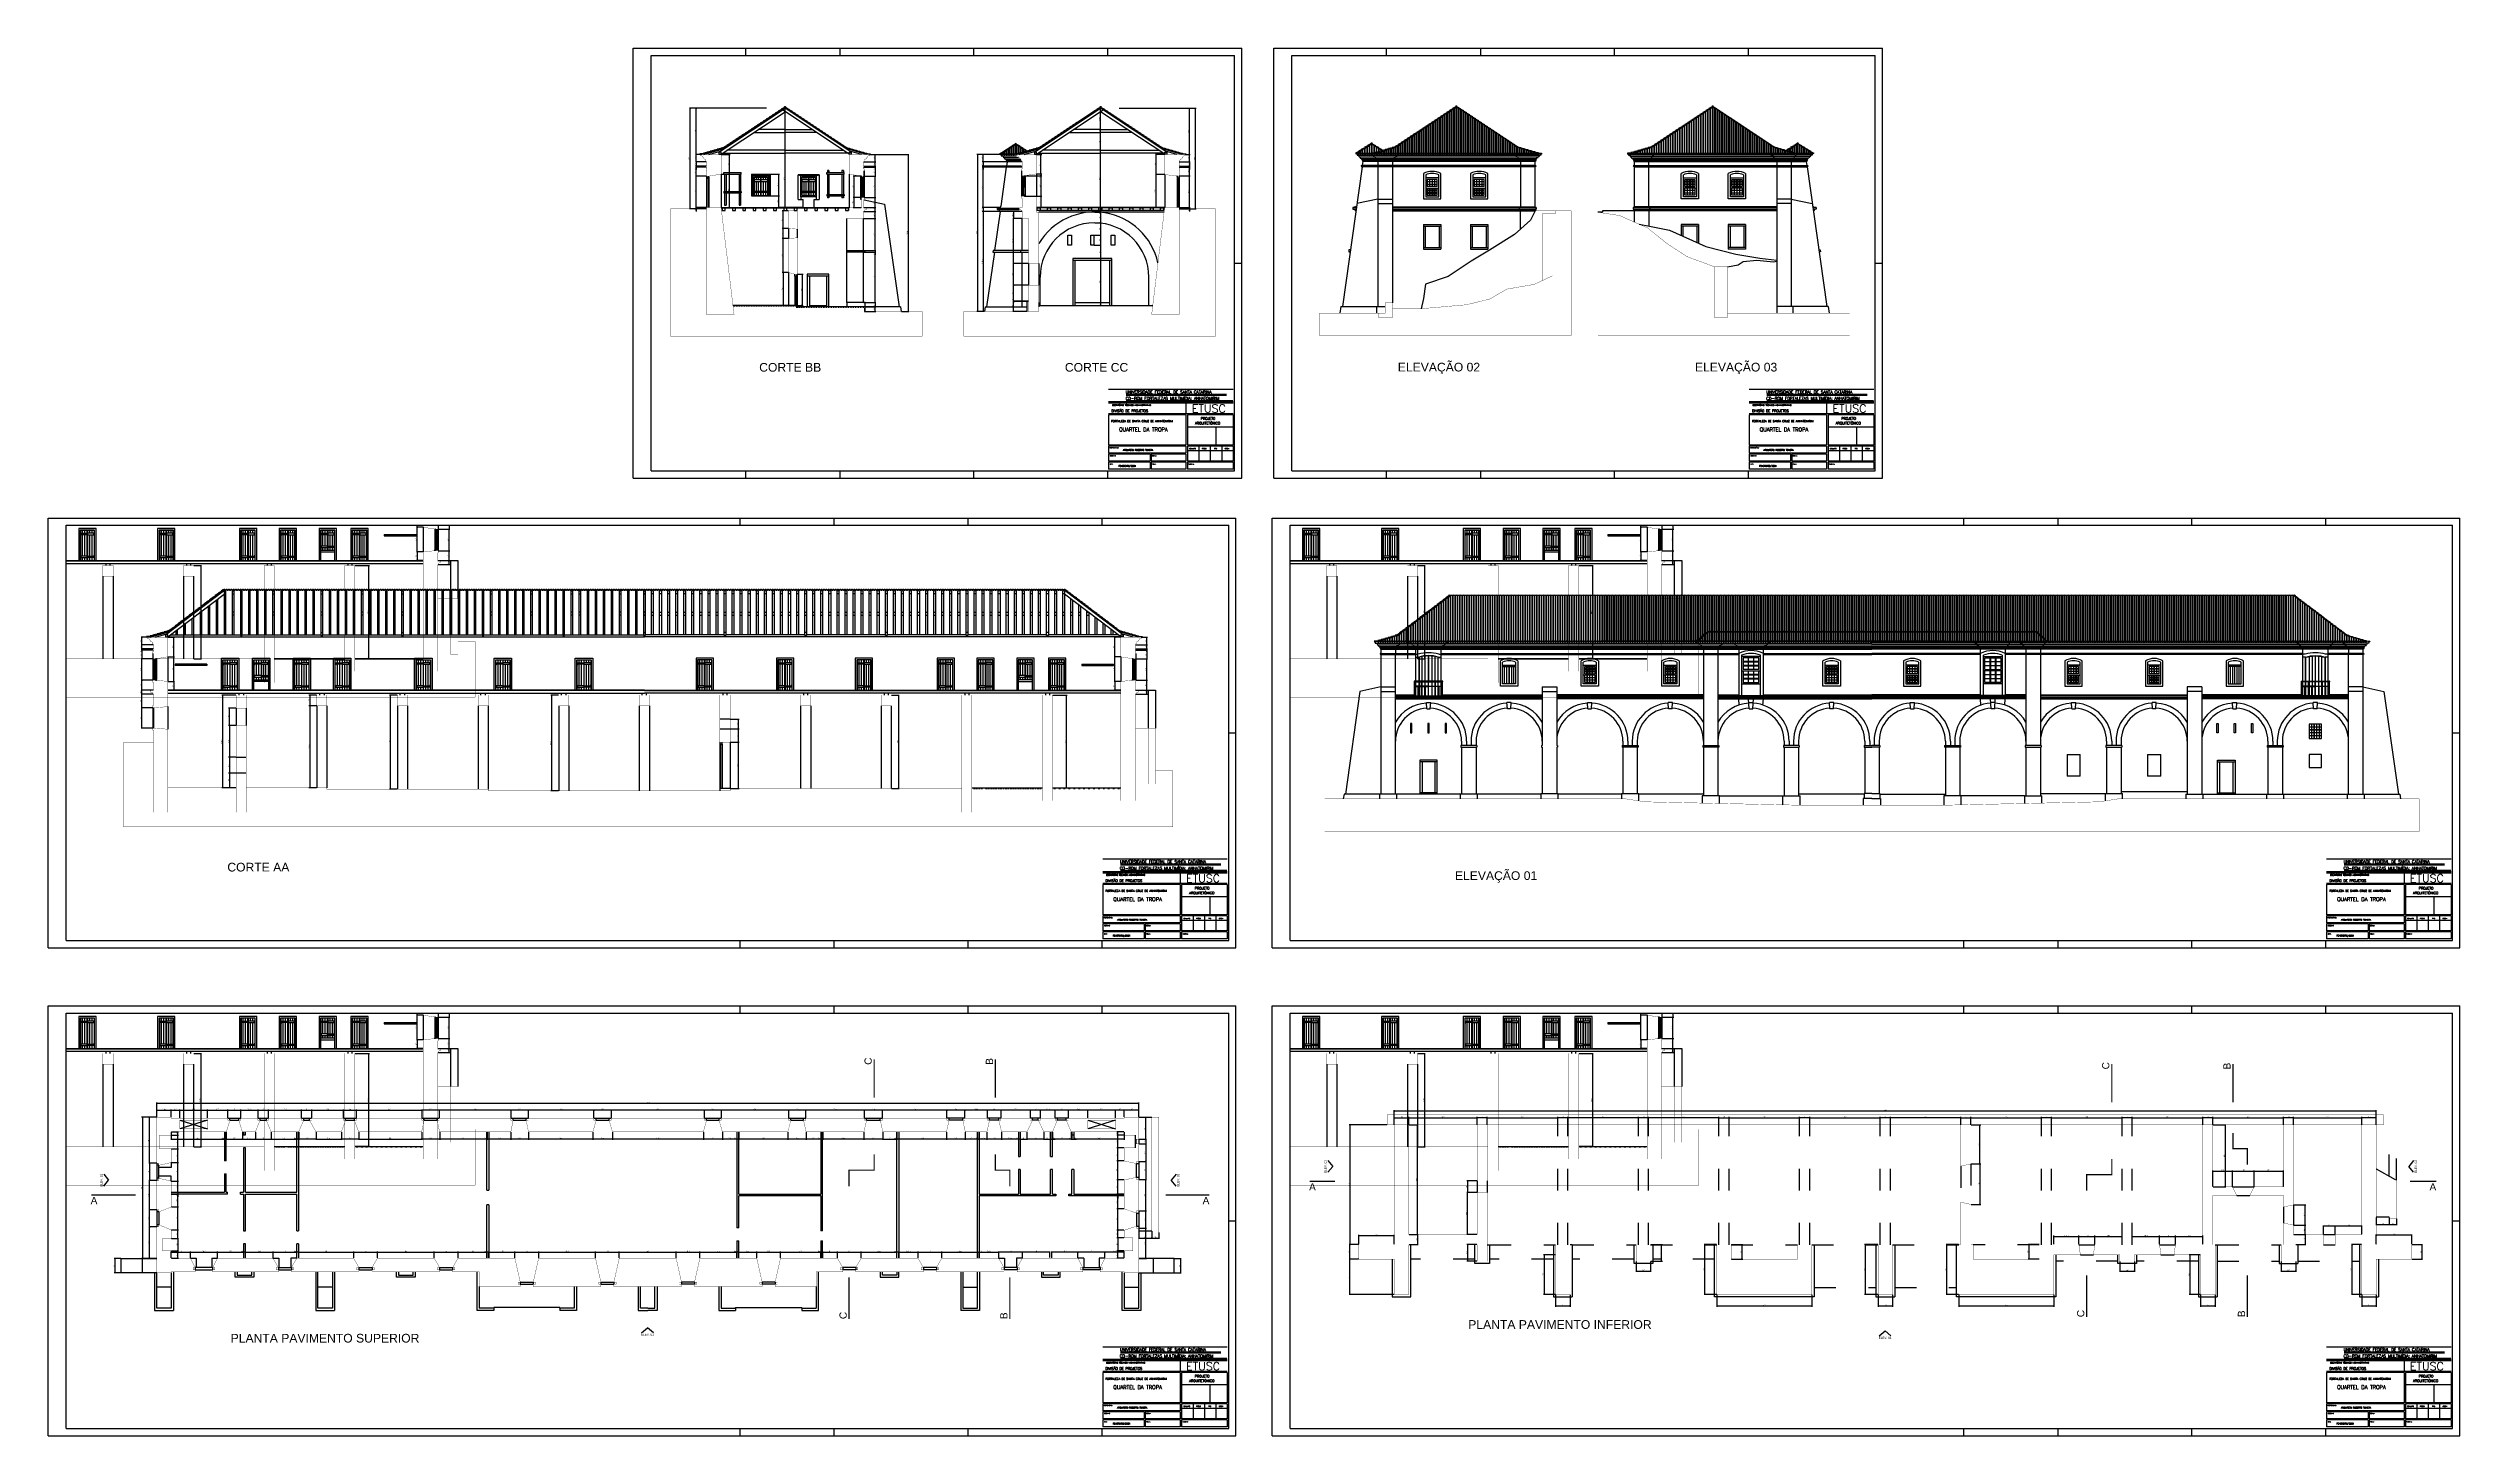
# Paper-space layout 'Layout1' of a CAD drawing. Extents: x -1443 to 1889, y 213 to 2130.
# The model-space entities are those that its viewports show. They can reach past a viewport. Long polylines and large blocks are cut down to what shows.
import ezdxf

# ---------------------------------------------------------------- set-up
doc = ezdxf.new("R2010")
doc.units = 0
doc.header["$PDMODE"] = 35
doc.linetypes.add('ACAD_ISO03W100', pattern=[30, 12, -18])
doc.linetypes.add('CENTER2', pattern=[28.575, 19.05, -3.175, 3.175, -3.175])
doc.layers.get('0').update_dxf_attribs({"linetype": 'CONTINUOUS'})
doc.layers.get('DEFPOINTS').update_dxf_attribs({"linetype": 'CONTINUOUS'})
for name, color, linetype in [('COTA', 7, 'CONTINUOUS'), ('MARGEMINT', 6, 'CONTINUOUS'), ('MARGEMTEXT', 1, 'CONTINUOUS'), ('MARGEXT', 2, 'CONTINUOUS'), ('MARGINT', 6, 'CONTINUOUS'), ('PAREDE', 7, 'CONTINUOUS'), ('PAREDE_FINA', 7, 'CONTINUOUS'), ('TEXT1', 3, 'CONTINUOUS'), ('TEXT2', 6, 'CONTINUOUS')]:
    doc.layers.add(name, color=color, linetype=linetype)
doc.styles.add('ROMANS', font='romans')
doc.styles.add('TEXTO', font='ARIAL.TTF')
doc.dimstyles.new('COTA', dxfattribs={"dimtxt": 8, "dimasz": 3, "dimexe": 5, "dimexo": 2, "dimgap": 2, "dimtad": 1, "dimdec": 1, "dimtxsty": 'TEXTO', "dimblk1": 'DOT', "dimblk2": 'DOT', "dimsah": 1, "dimcen": 0, "dimclrd": 256, "dimclre": 256, "dimclrt": 256, "dimazin": 3, "dimtfac": 1, "dimtdec": 4, "dimtmove": 0, "dimatfit": 3, "dimtolj": 1, "dimtzin": 0})

# ---------------------------------------------------------------- blocks, each defined once
blk = doc.blocks.new('_DOT')
at = {"color": 0, "linetype": 'BYBLOCK'}
blk.add_line((-0.5, 0), (-1, 0), dxfattribs=at)
at = {"color": 0, "linetype": 'BYBLOCK', "const_width": 0.5}
blk.add_lwpolyline([(-0.25, 0, 1), (0.25, 0, 1)], format="xyb", close=True, dxfattribs=at)
blk = doc.blocks.new('*D1')
at = {"layer": 'COTA'}
for p, q in [((-6151, -557), (-6215, -557)), ((-6210, -799), (-6210, -560)), ((-5906, -802), (-6215, -802))]:
    blk.add_line(p, q, dxfattribs=at)
at = {"layer": 'DEFPOINTS', "color": 0}
for p in [(-6210, -557), (-6149, -557), (-5904, -802)]:
    blk.add_point(p, dxfattribs=at)
at = {"layer": 'COTA', "xscale": 3, "yscale": 3, "zscale": 3}
for p, rotation in [((-6210, -557), 90), ((-6210, -802), 270)]:
    blk.add_blockref('_DOT', p, dxfattribs=dict(at, rotation=rotation))
at = {"layer": 'COTA', "insert": (-6216, -680), "char_height": 8, "attachment_point": 5, "rotation": 90, "style": 'TEXTO'}
blk.add_mtext('\\A1;245', dxfattribs=at)
blk = doc.blocks.new('*D2')
at = {"layer": 'COTA'}
for p, q in [((-6151, -457), (-6215, -457)), ((-6210, -554), (-6210, -460)), ((-6151, -557), (-6215, -557))]:
    blk.add_line(p, q, dxfattribs=at)
at = {"layer": 'DEFPOINTS', "color": 0}
for p in [(-6210, -457), (-6149, -457), (-6149, -557)]:
    blk.add_point(p, dxfattribs=at)
at = {"layer": 'COTA', "xscale": 3, "yscale": 3, "zscale": 3}
for p, rotation in [((-6210, -457), 90), ((-6210, -557), 270)]:
    blk.add_blockref('_DOT', p, dxfattribs=dict(at, rotation=rotation))
at = {"layer": 'COTA', "insert": (-6216, -507), "char_height": 8, "attachment_point": 5, "rotation": 90, "style": 'TEXTO'}
blk.add_mtext('\\A1;100', dxfattribs=at)
blk = doc.blocks.new('*D3')
at = {"layer": 'COTA'}
for p, q in [((-5956, 371), (-6215, 371)), ((-6210, 368), (-6210, -454)), ((-6151, -457), (-6215, -457))]:
    blk.add_line(p, q, dxfattribs=at)
at = {"layer": 'DEFPOINTS', "color": 0}
for p in [(-5954, 371), (-6210, -457), (-6149, -457)]:
    blk.add_point(p, dxfattribs=at)
at = {"layer": 'COTA', "xscale": 3, "yscale": 3, "zscale": 3}
for p, rotation in [((-6210, 371), 90), ((-6210, -457), 270)]:
    blk.add_blockref('_DOT', p, dxfattribs=dict(at, rotation=rotation))
at = {"layer": 'COTA', "insert": (-6216, -43), "char_height": 8, "attachment_point": 5, "rotation": 90, "style": 'TEXTO'}
blk.add_mtext('\\A1;828', dxfattribs=at)
blk = doc.blocks.new('*D4')
at = {"layer": 'COTA'}
for p, q in [((-5802, -387), (-5738, -387)), ((-5802, -457), (-5738, -457)), ((-5743, -390), (-5743, -454))]:
    blk.add_line(p, q, dxfattribs=at)
at = {"layer": 'DEFPOINTS', "color": 0}
for p in [(-5804, -387), (-5804, -457), (-5743, -457)]:
    blk.add_point(p, dxfattribs=at)
at = {"layer": 'COTA', "xscale": 3, "yscale": 3, "zscale": 3}
for p, rotation in [((-5743, -387), 90), ((-5743, -457), 270)]:
    blk.add_blockref('_DOT', p, dxfattribs=dict(at, rotation=rotation))
at = {"layer": 'COTA', "insert": (-5749, -422), "char_height": 8, "attachment_point": 5, "rotation": 90, "style": 'TEXTO'}
blk.add_mtext('\\A1;70', dxfattribs=at)
blk = doc.blocks.new('*D5')
at = {"layer": 'COTA'}
for p, q in [((-6149, -455), (-6149, -390)), ((-6146, -395), (-5907, -395)), ((-5904, -455), (-5904, -390))]:
    blk.add_line(p, q, dxfattribs=at)
at = {"layer": 'DEFPOINTS', "color": 0}
for p in [(-6149, -457), (-5904, -395), (-5904, -457)]:
    blk.add_point(p, dxfattribs=at)
at = {"layer": 'COTA', "xscale": 3, "yscale": 3, "zscale": 3, "rotation": 180}
blk.add_blockref('_DOT', (-6149, -395), dxfattribs=at)
at = {"layer": 'COTA', "xscale": 3, "yscale": 3, "zscale": 3}
blk.add_blockref('_DOT', (-5904, -395), dxfattribs=at)
at = {"layer": 'COTA', "insert": (-6026, -389), "char_height": 8, "attachment_point": 5, "style": 'TEXTO'}
blk.add_mtext('\\A1;245', dxfattribs=at)
blk = doc.blocks.new('*D6')
at = {"layer": 'COTA'}
for p, q in [((-5904, 373), (-5904, 425)), ((-5901, 420), (-5807, 420)), ((-5804, 373), (-5804, 425))]:
    blk.add_line(p, q, dxfattribs=at)
at = {"layer": 'DEFPOINTS', "color": 0}
for p in [(-5904, 371), (-5804, 420), (-5804, 371)]:
    blk.add_point(p, dxfattribs=at)
at = {"layer": 'COTA', "xscale": 3, "yscale": 3, "zscale": 3, "rotation": 180}
blk.add_blockref('_DOT', (-5904, 420), dxfattribs=at)
at = {"layer": 'COTA', "xscale": 3, "yscale": 3, "zscale": 3}
blk.add_blockref('_DOT', (-5804, 420), dxfattribs=at)
at = {"layer": 'COTA', "insert": (-5854, 426), "char_height": 8, "attachment_point": 5, "style": 'TEXTO'}
blk.add_mtext('\\A1;100', dxfattribs=at)
blk = doc.blocks.new('*D7')
at = {"layer": 'COTA'}
for p, q in [((-5804, 373), (-5804, 425)), ((-5801, 420), (-5335, 420)), ((-5332, 373), (-5332, 425))]:
    blk.add_line(p, q, dxfattribs=at)
at = {"layer": 'DEFPOINTS', "color": 0}
for p in [(-5804, 371), (-5332, 420), (-5332, 371)]:
    blk.add_point(p, dxfattribs=at)
at = {"layer": 'COTA', "xscale": 3, "yscale": 3, "zscale": 3, "rotation": 180}
blk.add_blockref('_DOT', (-5804, 420), dxfattribs=at)
at = {"layer": 'COTA', "xscale": 3, "yscale": 3, "zscale": 3}
blk.add_blockref('_DOT', (-5332, 420), dxfattribs=at)
at = {"layer": 'COTA', "insert": (-5568, 426), "char_height": 8, "attachment_point": 5, "style": 'TEXTO'}
blk.add_mtext('\\A1;472', dxfattribs=at)
blk = doc.blocks.new('*D8')
at = {"layer": 'COTA'}
for p, q in [((-5332, 373), (-5332, 425)), ((-5265, 420), (-5329, 420)), ((-5262, 373), (-5262, 425))]:
    blk.add_line(p, q, dxfattribs=at)
at = {"layer": 'DEFPOINTS', "color": 0}
for p in [(-5332, 420), (-5332, 371), (-5262, 371)]:
    blk.add_point(p, dxfattribs=at)
at = {"layer": 'COTA', "xscale": 3, "yscale": 3, "zscale": 3, "rotation": 180}
blk.add_blockref('_DOT', (-5332, 420), dxfattribs=at)
at = {"layer": 'COTA', "xscale": 3, "yscale": 3, "zscale": 3}
blk.add_blockref('_DOT', (-5262, 420), dxfattribs=at)
at = {"layer": 'COTA', "insert": (-5297, 426), "char_height": 8, "attachment_point": 5, "style": 'TEXTO'}
blk.add_mtext('\\A1;70', dxfattribs=at)
blk = doc.blocks.new('*D9')
at = {"layer": 'COTA'}
for p, q in [((-5262, 373), (-5262, 425)), ((-5259, 420), (-4778, 420)), ((-4775, 373), (-4775, 425))]:
    blk.add_line(p, q, dxfattribs=at)
at = {"layer": 'DEFPOINTS', "color": 0}
for p in [(-5262, 371), (-4775, 420), (-4775, 371)]:
    blk.add_point(p, dxfattribs=at)
at = {"layer": 'COTA', "xscale": 3, "yscale": 3, "zscale": 3, "rotation": 180}
blk.add_blockref('_DOT', (-5262, 420), dxfattribs=at)
at = {"layer": 'COTA', "xscale": 3, "yscale": 3, "zscale": 3}
blk.add_blockref('_DOT', (-4775, 420), dxfattribs=at)
at = {"layer": 'COTA', "insert": (-5018, 426), "char_height": 8, "attachment_point": 5, "style": 'TEXTO'}
blk.add_mtext('\\A1;487', dxfattribs=at)
blk = doc.blocks.new('*D10')
at = {"layer": 'COTA'}
for p, q in [((-4775, 373), (-4775, 425)), ((-4708, 420), (-4772, 420)), ((-4705, 373), (-4705, 425))]:
    blk.add_line(p, q, dxfattribs=at)
at = {"layer": 'DEFPOINTS', "color": 0}
for p in [(-4775, 420), (-4775, 371), (-4705, 371)]:
    blk.add_point(p, dxfattribs=at)
at = {"layer": 'COTA', "xscale": 3, "yscale": 3, "zscale": 3, "rotation": 180}
blk.add_blockref('_DOT', (-4775, 420), dxfattribs=at)
at = {"layer": 'COTA', "xscale": 3, "yscale": 3, "zscale": 3}
blk.add_blockref('_DOT', (-4705, 420), dxfattribs=at)
at = {"layer": 'COTA', "insert": (-4740, 426), "char_height": 8, "attachment_point": 5, "style": 'TEXTO'}
blk.add_mtext('\\A1;70', dxfattribs=at)
blk = doc.blocks.new('*D11')
at = {"layer": 'COTA'}
for p, q in [((-4705, 373), (-4705, 425)), ((-4221, 420), (-4702, 420)), ((-4218, 373), (-4218, 425))]:
    blk.add_line(p, q, dxfattribs=at)
at = {"layer": 'DEFPOINTS', "color": 0}
for p in [(-4705, 420), (-4705, 371), (-4218, 371)]:
    blk.add_point(p, dxfattribs=at)
at = {"layer": 'COTA', "xscale": 3, "yscale": 3, "zscale": 3, "rotation": 180}
blk.add_blockref('_DOT', (-4705, 420), dxfattribs=at)
at = {"layer": 'COTA', "xscale": 3, "yscale": 3, "zscale": 3}
blk.add_blockref('_DOT', (-4218, 420), dxfattribs=at)
at = {"layer": 'COTA', "insert": (-4461, 426), "char_height": 8, "attachment_point": 5, "style": 'TEXTO'}
blk.add_mtext('\\A1;487', dxfattribs=at)
blk = doc.blocks.new('*D12')
at = {"layer": 'COTA'}
for p, q in [((-4218, 373), (-4218, 425)), ((-4151, 420), (-4215, 420)), ((-4148, 373), (-4148, 425))]:
    blk.add_line(p, q, dxfattribs=at)
at = {"layer": 'DEFPOINTS', "color": 0}
for p in [(-4218, 420), (-4218, 371), (-4148, 371)]:
    blk.add_point(p, dxfattribs=at)
at = {"layer": 'COTA', "xscale": 3, "yscale": 3, "zscale": 3, "rotation": 180}
blk.add_blockref('_DOT', (-4218, 420), dxfattribs=at)
at = {"layer": 'COTA', "xscale": 3, "yscale": 3, "zscale": 3}
blk.add_blockref('_DOT', (-4148, 420), dxfattribs=at)
at = {"layer": 'COTA', "insert": (-4183, 426), "char_height": 8, "attachment_point": 5, "style": 'TEXTO'}
blk.add_mtext('\\A1;70', dxfattribs=at)
blk = doc.blocks.new('*D13')
at = {"layer": 'COTA'}
for p, q in [((-4148, 373), (-4148, 425)), ((-3664, 420), (-4145, 420)), ((-3661, 373), (-3661, 425))]:
    blk.add_line(p, q, dxfattribs=at)
at = {"layer": 'DEFPOINTS', "color": 0}
for p in [(-4148, 420), (-4148, 371), (-3661, 371)]:
    blk.add_point(p, dxfattribs=at)
at = {"layer": 'COTA', "xscale": 3, "yscale": 3, "zscale": 3, "rotation": 180}
blk.add_blockref('_DOT', (-4148, 420), dxfattribs=at)
at = {"layer": 'COTA', "xscale": 3, "yscale": 3, "zscale": 3}
blk.add_blockref('_DOT', (-3661, 420), dxfattribs=at)
at = {"layer": 'COTA', "insert": (-3904, 426), "char_height": 8, "attachment_point": 5, "style": 'TEXTO'}
blk.add_mtext('\\A1;487', dxfattribs=at)
blk = doc.blocks.new('*D14')
at = {"layer": 'COTA'}
for p, q in [((-5334, -457), (-5403, -457)), ((-5398, -460), (-5398, -569)), ((-5334, -572), (-5403, -572))]:
    blk.add_line(p, q, dxfattribs=at)
at = {"layer": 'DEFPOINTS', "color": 0}
for p in [(-5332, -457), (-5398, -572), (-5332, -572)]:
    blk.add_point(p, dxfattribs=at)
at = {"layer": 'COTA', "xscale": 3, "yscale": 3, "zscale": 3}
for p, rotation in [((-5398, -457), 90), ((-5398, -572), 270)]:
    blk.add_blockref('_DOT', p, dxfattribs=dict(at, rotation=rotation))
at = {"layer": 'COTA', "insert": (-5404, -515), "char_height": 8, "attachment_point": 5, "rotation": 90, "style": 'TEXTO'}
blk.add_mtext('\\A1;115', dxfattribs=at)
blk = doc.blocks.new('*D15')
at = {"layer": 'COTA'}
for p, q in [((-4792, -527), (-4873, -527)), ((-4868, -530), (-4868, -799)), ((-4792, -802), (-4873, -802))]:
    blk.add_line(p, q, dxfattribs=at)
at = {"layer": 'DEFPOINTS', "color": 0}
for p in [(-4790, -527), (-4868, -802), (-4790, -802)]:
    blk.add_point(p, dxfattribs=at)
at = {"layer": 'COTA', "xscale": 3, "yscale": 3, "zscale": 3}
for p, rotation in [((-4868, -527), 90), ((-4868, -802), 270)]:
    blk.add_blockref('_DOT', p, dxfattribs=dict(at, rotation=rotation))
at = {"layer": 'COTA', "insert": (-4874, -665), "char_height": 8, "attachment_point": 5, "rotation": 90, "style": 'TEXTO'}
blk.add_mtext('\\A1;275', dxfattribs=at)
blk = doc.blocks.new('*D16')
at = {"layer": 'COTA'}
for p, q in [((-4131, -457), (-4052, -457)), ((-4057, -569), (-4057, -460)), ((-4131, -572), (-4052, -572))]:
    blk.add_line(p, q, dxfattribs=at)
at = {"layer": 'DEFPOINTS', "color": 0}
for p in [(-4133, -457), (-4057, -457), (-4133, -572)]:
    blk.add_point(p, dxfattribs=at)
at = {"layer": 'COTA', "xscale": 3, "yscale": 3, "zscale": 3}
for p, rotation in [((-4057, -457), 90), ((-4057, -572), 270)]:
    blk.add_blockref('_DOT', p, dxfattribs=dict(at, rotation=rotation))
at = {"layer": 'COTA', "insert": (-4063, -515), "char_height": 8, "attachment_point": 5, "rotation": 90, "style": 'TEXTO'}
blk.add_mtext('\\A1;115', dxfattribs=at)
blk = doc.blocks.new('*D17')
at = {"layer": 'COTA'}
for p, q in [((-3678, -457), (-3763, -457)), ((-3758, -799), (-3758, -460)), ((-3678, -802), (-3763, -802))]:
    blk.add_line(p, q, dxfattribs=at)
at = {"layer": 'DEFPOINTS', "color": 0}
for p in [(-3758, -457), (-3676, -457), (-3676, -802)]:
    blk.add_point(p, dxfattribs=at)
at = {"layer": 'COTA', "xscale": 3, "yscale": 3, "zscale": 3}
for p, rotation in [((-3758, -457), 90), ((-3758, -802), 270)]:
    blk.add_blockref('_DOT', p, dxfattribs=dict(at, rotation=rotation))
at = {"layer": 'COTA', "insert": (-3764, -630), "char_height": 8, "attachment_point": 5, "rotation": 90, "style": 'TEXTO'}
blk.add_mtext('\\A1;345', dxfattribs=at)
blk = doc.blocks.new('*D18')
at = {"layer": 'COTA'}
for p, q in [((-3574, -457), (-3497, -457)), ((-3502, -460), (-3502, -554)), ((-3574, -557), (-3497, -557))]:
    blk.add_line(p, q, dxfattribs=at)
at = {"layer": 'DEFPOINTS', "color": 0}
for p in [(-3576, -457), (-3576, -557), (-3502, -557)]:
    blk.add_point(p, dxfattribs=at)
at = {"layer": 'COTA', "xscale": 3, "yscale": 3, "zscale": 3}
for p, rotation in [((-3502, -457), 90), ((-3502, -557), 270)]:
    blk.add_blockref('_DOT', p, dxfattribs=dict(at, rotation=rotation))
at = {"layer": 'COTA', "insert": (-3508, -507), "char_height": 8, "attachment_point": 5, "rotation": 90, "style": 'TEXTO'}
blk.add_mtext('\\A1;100', dxfattribs=at)
blk = doc.blocks.new('*D19')
at = {"layer": 'COTA'}
for p, q in [((-3661, 373), (-3661, 425)), ((-3658, 420), (-3594, 420)), ((-3591, 373), (-3591, 425))]:
    blk.add_line(p, q, dxfattribs=at)
at = {"layer": 'DEFPOINTS', "color": 0}
for p in [(-3661, 371), (-3591, 420), (-3591, 371)]:
    blk.add_point(p, dxfattribs=at)
at = {"layer": 'COTA', "xscale": 3, "yscale": 3, "zscale": 3, "rotation": 180}
blk.add_blockref('_DOT', (-3661, 420), dxfattribs=at)
at = {"layer": 'COTA', "xscale": 3, "yscale": 3, "zscale": 3}
blk.add_blockref('_DOT', (-3591, 420), dxfattribs=at)
at = {"layer": 'COTA', "insert": (-3626, 426), "char_height": 8, "attachment_point": 5, "style": 'TEXTO'}
blk.add_mtext('\\A1;70', dxfattribs=at)
blk = doc.blocks.new('*D20')
at = {"layer": 'COTA'}
for p, q in [((-3591, 373), (-3591, 425)), ((-3588, 420), (-3107, 420)), ((-3104, 373), (-3104, 425))]:
    blk.add_line(p, q, dxfattribs=at)
at = {"layer": 'DEFPOINTS', "color": 0}
for p in [(-3591, 371), (-3104, 420), (-3104, 371)]:
    blk.add_point(p, dxfattribs=at)
at = {"layer": 'COTA', "xscale": 3, "yscale": 3, "zscale": 3, "rotation": 180}
blk.add_blockref('_DOT', (-3591, 420), dxfattribs=at)
at = {"layer": 'COTA', "xscale": 3, "yscale": 3, "zscale": 3}
blk.add_blockref('_DOT', (-3104, 420), dxfattribs=at)
at = {"layer": 'COTA', "insert": (-3347, 426), "char_height": 8, "attachment_point": 5, "style": 'TEXTO'}
blk.add_mtext('\\A1;487', dxfattribs=at)
blk = doc.blocks.new('*D21')
at = {"layer": 'COTA'}
for p, q in [((-3104, 373), (-3104, 425)), ((-3037, 420), (-3101, 420)), ((-3034, 373), (-3034, 425))]:
    blk.add_line(p, q, dxfattribs=at)
at = {"layer": 'DEFPOINTS', "color": 0}
for p in [(-3104, 420), (-3104, 371), (-3034, 371)]:
    blk.add_point(p, dxfattribs=at)
at = {"layer": 'COTA', "xscale": 3, "yscale": 3, "zscale": 3, "rotation": 180}
blk.add_blockref('_DOT', (-3104, 420), dxfattribs=at)
at = {"layer": 'COTA', "xscale": 3, "yscale": 3, "zscale": 3}
blk.add_blockref('_DOT', (-3034, 420), dxfattribs=at)
at = {"layer": 'COTA', "insert": (-3069, 426), "char_height": 8, "attachment_point": 5, "style": 'TEXTO'}
blk.add_mtext('\\A1;70', dxfattribs=at)
blk = doc.blocks.new('*D22')
at = {"layer": 'COTA'}
for p, q in [((-3034, 373), (-3034, 425)), ((-3031, 420), (-2550, 420)), ((-2547, 373), (-2547, 425))]:
    blk.add_line(p, q, dxfattribs=at)
at = {"layer": 'DEFPOINTS', "color": 0}
for p in [(-3034, 371), (-2547, 420), (-2547, 371)]:
    blk.add_point(p, dxfattribs=at)
at = {"layer": 'COTA', "xscale": 3, "yscale": 3, "zscale": 3, "rotation": 180}
blk.add_blockref('_DOT', (-3034, 420), dxfattribs=at)
at = {"layer": 'COTA', "xscale": 3, "yscale": 3, "zscale": 3}
blk.add_blockref('_DOT', (-2547, 420), dxfattribs=at)
at = {"layer": 'COTA', "insert": (-2790, 426), "char_height": 8, "attachment_point": 5, "style": 'TEXTO'}
blk.add_mtext('\\A1;487', dxfattribs=at)
blk = doc.blocks.new('*D23')
at = {"layer": 'COTA'}
for p, q in [((-2547, 373), (-2547, 425)), ((-2480, 420), (-2544, 420)), ((-2477, 373), (-2477, 425))]:
    blk.add_line(p, q, dxfattribs=at)
at = {"layer": 'DEFPOINTS', "color": 0}
for p in [(-2547, 420), (-2547, 371), (-2477, 371)]:
    blk.add_point(p, dxfattribs=at)
at = {"layer": 'COTA', "xscale": 3, "yscale": 3, "zscale": 3, "rotation": 180}
blk.add_blockref('_DOT', (-2547, 420), dxfattribs=at)
at = {"layer": 'COTA', "xscale": 3, "yscale": 3, "zscale": 3}
blk.add_blockref('_DOT', (-2477, 420), dxfattribs=at)
at = {"layer": 'COTA', "insert": (-2512, 426), "char_height": 8, "attachment_point": 5, "style": 'TEXTO'}
blk.add_mtext('\\A1;70', dxfattribs=at)
blk = doc.blocks.new('*D24')
at = {"layer": 'COTA'}
for p, q in [((-2477, 373), (-2477, 425)), ((-1993, 420), (-2474, 420)), ((-1990, 373), (-1990, 425))]:
    blk.add_line(p, q, dxfattribs=at)
at = {"layer": 'DEFPOINTS', "color": 0}
for p in [(-2477, 420), (-2477, 371), (-1990, 371)]:
    blk.add_point(p, dxfattribs=at)
at = {"layer": 'COTA', "xscale": 3, "yscale": 3, "zscale": 3, "rotation": 180}
blk.add_blockref('_DOT', (-2477, 420), dxfattribs=at)
at = {"layer": 'COTA', "xscale": 3, "yscale": 3, "zscale": 3}
blk.add_blockref('_DOT', (-1990, 420), dxfattribs=at)
at = {"layer": 'COTA', "insert": (-2233, 426), "char_height": 8, "attachment_point": 5, "style": 'TEXTO'}
blk.add_mtext('\\A1;487', dxfattribs=at)
blk = doc.blocks.new('*D25')
at = {"layer": 'COTA'}
for p, q in [((-2564, -457), (-2655, -457)), ((-2650, -460), (-2650, -799)), ((-2564, -802), (-2655, -802))]:
    blk.add_line(p, q, dxfattribs=at)
at = {"layer": 'DEFPOINTS', "color": 0}
for p in [(-2562, -457), (-2650, -802), (-2562, -802)]:
    blk.add_point(p, dxfattribs=at)
at = {"layer": 'COTA', "xscale": 3, "yscale": 3, "zscale": 3}
for p, rotation in [((-2650, -457), 90), ((-2650, -802), 270)]:
    blk.add_blockref('_DOT', p, dxfattribs=dict(at, rotation=rotation))
at = {"layer": 'COTA', "insert": (-2656, -630), "char_height": 8, "attachment_point": 5, "rotation": 90, "style": 'TEXTO'}
blk.add_mtext('\\A1;345', dxfattribs=at)
blk = doc.blocks.new('*D26')
at = {"layer": 'COTA'}
for p, q in [((-2007, -457), (-2092, -457)), ((-2087, -799), (-2087, -460)), ((-2007, -802), (-2092, -802))]:
    blk.add_line(p, q, dxfattribs=at)
at = {"layer": 'DEFPOINTS', "color": 0}
for p in [(-2087, -457), (-2005, -457), (-2005, -802)]:
    blk.add_point(p, dxfattribs=at)
at = {"layer": 'COTA', "xscale": 3, "yscale": 3, "zscale": 3}
for p, rotation in [((-2087, -457), 90), ((-2087, -802), 270)]:
    blk.add_blockref('_DOT', p, dxfattribs=dict(at, rotation=rotation))
at = {"layer": 'COTA', "insert": (-2093, -630), "char_height": 8, "attachment_point": 5, "rotation": 90, "style": 'TEXTO'}
blk.add_mtext('\\A1;345', dxfattribs=at)
blk = doc.blocks.new('*D27')
at = {"layer": 'COTA'}
for p, q in [((-1450, -457), (-1525, -457)), ((-1520, -460), (-1520, -554)), ((-1450, -557), (-1525, -557))]:
    blk.add_line(p, q, dxfattribs=at)
at = {"layer": 'DEFPOINTS', "color": 0}
for p in [(-1448, -457), (-1520, -557), (-1448, -557)]:
    blk.add_point(p, dxfattribs=at)
at = {"layer": 'COTA', "xscale": 3, "yscale": 3, "zscale": 3}
for p, rotation in [((-1520, -457), 90), ((-1520, -557), 270)]:
    blk.add_blockref('_DOT', p, dxfattribs=dict(at, rotation=rotation))
at = {"layer": 'COTA', "insert": (-1526, -507), "char_height": 8, "attachment_point": 5, "rotation": 90, "style": 'TEXTO'}
blk.add_mtext('\\A1;100', dxfattribs=at)
blk = doc.blocks.new('*D28')
at = {"layer": 'COTA'}
for p, q in [((-1990, 373), (-1990, 425)), ((-1987, 420), (-1923, 420)), ((-1920, 373), (-1920, 425))]:
    blk.add_line(p, q, dxfattribs=at)
at = {"layer": 'DEFPOINTS', "color": 0}
for p in [(-1990, 371), (-1920, 420), (-1920, 371)]:
    blk.add_point(p, dxfattribs=at)
at = {"layer": 'COTA', "xscale": 3, "yscale": 3, "zscale": 3, "rotation": 180}
blk.add_blockref('_DOT', (-1990, 420), dxfattribs=at)
at = {"layer": 'COTA', "xscale": 3, "yscale": 3, "zscale": 3}
blk.add_blockref('_DOT', (-1920, 420), dxfattribs=at)
at = {"layer": 'COTA', "insert": (-1955, 426), "char_height": 8, "attachment_point": 5, "style": 'TEXTO'}
blk.add_mtext('\\A1;70', dxfattribs=at)
blk = doc.blocks.new('*D29')
at = {"layer": 'COTA'}
for p, q in [((-1918, 371), (-1853, 371)), ((-1858, 104), (-1858, 368)), ((-1918, 101), (-1853, 101))]:
    blk.add_line(p, q, dxfattribs=at)
at = {"layer": 'DEFPOINTS', "color": 0}
for p in [(-1920, 371), (-1858, 371), (-1920, 101)]:
    blk.add_point(p, dxfattribs=at)
at = {"layer": 'COTA', "xscale": 3, "yscale": 3, "zscale": 3}
for p, rotation in [((-1858, 371), 90), ((-1858, 101), 270)]:
    blk.add_blockref('_DOT', p, dxfattribs=dict(at, rotation=rotation))
at = {"layer": 'COTA', "insert": (-1864, 236), "char_height": 8, "attachment_point": 5, "rotation": 90, "style": 'TEXTO'}
blk.add_mtext('\\A1;270', dxfattribs=at)
blk = doc.blocks.new('*D30')
at = {"layer": 'COTA'}
for p, q in [((-1918, 101), (-1853, 101)), ((-1858, 98), (-1858, -176)), ((-1918, -179), (-1853, -179))]:
    blk.add_line(p, q, dxfattribs=at)
at = {"layer": 'DEFPOINTS', "color": 0}
for p in [(-1920, 101), (-1920, -179), (-1858, -179)]:
    blk.add_point(p, dxfattribs=at)
at = {"layer": 'COTA', "xscale": 3, "yscale": 3, "zscale": 3}
for p, rotation in [((-1858, 101), 90), ((-1858, -179), 270)]:
    blk.add_blockref('_DOT', p, dxfattribs=dict(at, rotation=rotation))
at = {"layer": 'COTA', "insert": (-1864, -39), "char_height": 8, "attachment_point": 5, "rotation": 90, "style": 'TEXTO'}
blk.add_mtext('\\A1;280', dxfattribs=at)
blk = doc.blocks.new('*D31')
at = {"layer": 'COTA'}
for p, q in [((-1920, 373), (-1920, 425)), ((-1917, 420), (-1436, 420)), ((-1433, 373), (-1433, 425))]:
    blk.add_line(p, q, dxfattribs=at)
at = {"layer": 'DEFPOINTS', "color": 0}
for p in [(-1920, 371), (-1433, 420), (-1433, 371)]:
    blk.add_point(p, dxfattribs=at)
at = {"layer": 'COTA', "xscale": 3, "yscale": 3, "zscale": 3, "rotation": 180}
blk.add_blockref('_DOT', (-1920, 420), dxfattribs=at)
at = {"layer": 'COTA', "xscale": 3, "yscale": 3, "zscale": 3}
blk.add_blockref('_DOT', (-1433, 420), dxfattribs=at)
at = {"layer": 'COTA', "insert": (-1676, 426), "char_height": 8, "attachment_point": 5, "style": 'TEXTO'}
blk.add_mtext('\\A1;487', dxfattribs=at)
blk = doc.blocks.new('*D32')
at = {"layer": 'COTA'}
for p, q in [((-1433, 373), (-1433, 425)), ((-1366, 420), (-1430, 420)), ((-1363, 373), (-1363, 425))]:
    blk.add_line(p, q, dxfattribs=at)
at = {"layer": 'DEFPOINTS', "color": 0}
for p in [(-1433, 420), (-1433, 371), (-1363, 371)]:
    blk.add_point(p, dxfattribs=at)
at = {"layer": 'COTA', "xscale": 3, "yscale": 3, "zscale": 3, "rotation": 180}
blk.add_blockref('_DOT', (-1433, 420), dxfattribs=at)
at = {"layer": 'COTA', "xscale": 3, "yscale": 3, "zscale": 3}
blk.add_blockref('_DOT', (-1363, 420), dxfattribs=at)
at = {"layer": 'COTA', "insert": (-1398, 426), "char_height": 8, "attachment_point": 5, "style": 'TEXTO'}
blk.add_mtext('\\A1;70', dxfattribs=at)
blk = doc.blocks.new('*D34')
at = {"layer": 'COTA'}
for p, q in [((-876, 373), (-876, 425)), ((-809, 420), (-873, 420)), ((-806, 373), (-806, 425))]:
    blk.add_line(p, q, dxfattribs=at)
at = {"layer": 'DEFPOINTS', "color": 0}
for p in [(-876, 420), (-876, 371), (-806, 371)]:
    blk.add_point(p, dxfattribs=at)
at = {"layer": 'COTA', "xscale": 3, "yscale": 3, "zscale": 3, "rotation": 180}
blk.add_blockref('_DOT', (-876, 420), dxfattribs=at)
at = {"layer": 'COTA', "xscale": 3, "yscale": 3, "zscale": 3}
blk.add_blockref('_DOT', (-806, 420), dxfattribs=at)
at = {"layer": 'COTA', "insert": (-841, 426), "char_height": 8, "attachment_point": 5, "style": 'TEXTO'}
blk.add_mtext('\\A1;70', dxfattribs=at)
blk = doc.blocks.new('*D33')
at = {"layer": 'COTA'}
for p, q in [((-1363, 373), (-1363, 425)), ((-1360, 420), (-879, 420)), ((-876, 373), (-876, 425))]:
    blk.add_line(p, q, dxfattribs=at)
at = {"layer": 'DEFPOINTS', "color": 0}
for p in [(-1363, 371), (-876, 420), (-876, 371)]:
    blk.add_point(p, dxfattribs=at)
at = {"layer": 'COTA', "xscale": 3, "yscale": 3, "zscale": 3, "rotation": 180}
blk.add_blockref('_DOT', (-1363, 420), dxfattribs=at)
at = {"layer": 'COTA', "xscale": 3, "yscale": 3, "zscale": 3}
blk.add_blockref('_DOT', (-876, 420), dxfattribs=at)
at = {"layer": 'COTA', "insert": (-1119, 426), "char_height": 8, "attachment_point": 5, "style": 'TEXTO'}
blk.add_mtext('\\A1;487', dxfattribs=at)
blk = doc.blocks.new('*D36')
at = {"layer": 'COTA'}
for p, q in [((-806, 373), (-806, 425)), ((-803, 420), (-322, 420)), ((-319, 373), (-319, 425))]:
    blk.add_line(p, q, dxfattribs=at)
at = {"layer": 'DEFPOINTS', "color": 0}
for p in [(-806, 371), (-319, 420), (-319, 371)]:
    blk.add_point(p, dxfattribs=at)
at = {"layer": 'COTA', "xscale": 3, "yscale": 3, "zscale": 3, "rotation": 180}
blk.add_blockref('_DOT', (-806, 420), dxfattribs=at)
at = {"layer": 'COTA', "xscale": 3, "yscale": 3, "zscale": 3}
blk.add_blockref('_DOT', (-319, 420), dxfattribs=at)
at = {"layer": 'COTA', "insert": (-562, 426), "char_height": 8, "attachment_point": 5, "style": 'TEXTO'}
blk.add_mtext('\\A1;487', dxfattribs=at)
blk = doc.blocks.new('*D35')
at = {"layer": 'COTA'}
for p, q in [((-319, 373), (-319, 425)), ((-252, 420), (-316, 420)), ((-249, 373), (-249, 425))]:
    blk.add_line(p, q, dxfattribs=at)
at = {"layer": 'DEFPOINTS', "color": 0}
for p in [(-319, 420), (-319, 371), (-249, 371)]:
    blk.add_point(p, dxfattribs=at)
at = {"layer": 'COTA', "xscale": 3, "yscale": 3, "zscale": 3, "rotation": 180}
blk.add_blockref('_DOT', (-319, 420), dxfattribs=at)
at = {"layer": 'COTA', "xscale": 3, "yscale": 3, "zscale": 3}
blk.add_blockref('_DOT', (-249, 420), dxfattribs=at)
at = {"layer": 'COTA', "insert": (-284, 426), "char_height": 8, "attachment_point": 5, "style": 'TEXTO'}
blk.add_mtext('\\A1;70', dxfattribs=at)
blk = doc.blocks.new('*D38')
at = {"layer": 'COTA'}
for p, q in [((238, 373), (238, 425)), ((305, 420), (241, 420)), ((308, 373), (308, 425))]:
    blk.add_line(p, q, dxfattribs=at)
at = {"layer": 'DEFPOINTS', "color": 0}
for p in [(238, 420), (238, 371), (308, 371)]:
    blk.add_point(p, dxfattribs=at)
at = {"layer": 'COTA', "xscale": 3, "yscale": 3, "zscale": 3, "rotation": 180}
blk.add_blockref('_DOT', (238, 420), dxfattribs=at)
at = {"layer": 'COTA', "xscale": 3, "yscale": 3, "zscale": 3}
blk.add_blockref('_DOT', (308, 420), dxfattribs=at)
at = {"layer": 'COTA', "insert": (273, 426), "char_height": 8, "attachment_point": 5, "style": 'TEXTO'}
blk.add_mtext('\\A1;70', dxfattribs=at)
blk = doc.blocks.new('*D37')
at = {"layer": 'COTA'}
for p, q in [((-249, 373), (-249, 425)), ((-246, 420), (235, 420)), ((238, 373), (238, 425))]:
    blk.add_line(p, q, dxfattribs=at)
at = {"layer": 'DEFPOINTS', "color": 0}
for p in [(-249, 371), (238, 420), (238, 371)]:
    blk.add_point(p, dxfattribs=at)
at = {"layer": 'COTA', "xscale": 3, "yscale": 3, "zscale": 3, "rotation": 180}
blk.add_blockref('_DOT', (-249, 420), dxfattribs=at)
at = {"layer": 'COTA', "xscale": 3, "yscale": 3, "zscale": 3}
blk.add_blockref('_DOT', (238, 420), dxfattribs=at)
at = {"layer": 'COTA', "insert": (-5, 426), "char_height": 8, "attachment_point": 5, "style": 'TEXTO'}
blk.add_mtext('\\A1;487', dxfattribs=at)
blk = doc.blocks.new('*D39')
at = {"layer": 'COTA'}
for p, q in [((-1348, -455), (-1348, -395)), ((-1345, -400), (-1177, -400)), ((-1174, -455), (-1174, -395))]:
    blk.add_line(p, q, dxfattribs=at)
at = {"layer": 'DEFPOINTS', "color": 0}
for p in [(-1348, -457), (-1174, -400), (-1174, -457)]:
    blk.add_point(p, dxfattribs=at)
at = {"layer": 'COTA', "xscale": 3, "yscale": 3, "zscale": 3, "rotation": 180}
blk.add_blockref('_DOT', (-1348, -400), dxfattribs=at)
at = {"layer": 'COTA', "xscale": 3, "yscale": 3, "zscale": 3}
blk.add_blockref('_DOT', (-1174, -400), dxfattribs=at)
at = {"layer": 'COTA', "insert": (-1261, -394), "char_height": 8, "attachment_point": 5, "style": 'TEXTO'}
blk.add_mtext('\\A1;173.5', dxfattribs=at)
blk = doc.blocks.new('*D40')
at = {"layer": 'COTA'}
for p, q in [((-1174, -455), (-1174, -395)), ((-1171, -400), (-1067, -400)), ((-1064, -455), (-1064, -395))]:
    blk.add_line(p, q, dxfattribs=at)
at = {"layer": 'DEFPOINTS', "color": 0}
for p in [(-1174, -457), (-1064, -400), (-1064, -457)]:
    blk.add_point(p, dxfattribs=at)
at = {"layer": 'COTA', "xscale": 3, "yscale": 3, "zscale": 3, "rotation": 180}
blk.add_blockref('_DOT', (-1174, -400), dxfattribs=at)
at = {"layer": 'COTA', "xscale": 3, "yscale": 3, "zscale": 3}
blk.add_blockref('_DOT', (-1064, -400), dxfattribs=at)
at = {"layer": 'COTA', "insert": (-1119, -394), "char_height": 8, "attachment_point": 5, "style": 'TEXTO'}
blk.add_mtext('\\A1;110', dxfattribs=at)
blk = doc.blocks.new('*D41')
at = {"layer": 'COTA'}
for p, q in [((-1064, -455), (-1064, -395)), ((-1061, -400), (-879, -400)), ((-876, -455), (-876, -395))]:
    blk.add_line(p, q, dxfattribs=at)
at = {"layer": 'DEFPOINTS', "color": 0}
for p in [(-1064, -457), (-876, -400), (-876, -457)]:
    blk.add_point(p, dxfattribs=at)
at = {"layer": 'COTA', "xscale": 3, "yscale": 3, "zscale": 3, "rotation": 180}
blk.add_blockref('_DOT', (-1064, -400), dxfattribs=at)
at = {"layer": 'COTA', "xscale": 3, "yscale": 3, "zscale": 3}
blk.add_blockref('_DOT', (-876, -400), dxfattribs=at)
at = {"layer": 'COTA', "insert": (-970, -394), "char_height": 8, "attachment_point": 5, "style": 'TEXTO'}
blk.add_mtext('\\A1;188.5', dxfattribs=at)
blk = doc.blocks.new('*D44')
at = {"layer": 'COTA'}
for p, q in [((-507, -455), (-507, -395)), ((-504, -400), (-322, -400)), ((-319, -455), (-319, -395))]:
    blk.add_line(p, q, dxfattribs=at)
at = {"layer": 'DEFPOINTS', "color": 0}
for p in [(-507, -457), (-319, -400), (-319, -457)]:
    blk.add_point(p, dxfattribs=at)
at = {"layer": 'COTA', "xscale": 3, "yscale": 3, "zscale": 3, "rotation": 180}
blk.add_blockref('_DOT', (-507, -400), dxfattribs=at)
at = {"layer": 'COTA', "xscale": 3, "yscale": 3, "zscale": 3}
blk.add_blockref('_DOT', (-319, -400), dxfattribs=at)
at = {"layer": 'COTA', "insert": (-413, -394), "char_height": 8, "attachment_point": 5, "style": 'TEXTO'}
blk.add_mtext('\\A1;188.5', dxfattribs=at)
blk = doc.blocks.new('*D43')
at = {"layer": 'COTA'}
for p, q in [((-617, -455), (-617, -395)), ((-614, -400), (-510, -400)), ((-507, -455), (-507, -395))]:
    blk.add_line(p, q, dxfattribs=at)
at = {"layer": 'DEFPOINTS', "color": 0}
for p in [(-617, -457), (-507, -400), (-507, -457)]:
    blk.add_point(p, dxfattribs=at)
at = {"layer": 'COTA', "xscale": 3, "yscale": 3, "zscale": 3, "rotation": 180}
blk.add_blockref('_DOT', (-617, -400), dxfattribs=at)
at = {"layer": 'COTA', "xscale": 3, "yscale": 3, "zscale": 3}
blk.add_blockref('_DOT', (-507, -400), dxfattribs=at)
at = {"layer": 'COTA', "insert": (-562, -394), "char_height": 8, "attachment_point": 5, "style": 'TEXTO'}
blk.add_mtext('\\A1;110', dxfattribs=at)
blk = doc.blocks.new('*D42')
at = {"layer": 'COTA'}
for p, q in [((-806, -455), (-806, -395)), ((-803, -400), (-620, -400)), ((-617, -455), (-617, -395))]:
    blk.add_line(p, q, dxfattribs=at)
at = {"layer": 'DEFPOINTS', "color": 0}
for p in [(-806, -457), (-617, -400), (-617, -457)]:
    blk.add_point(p, dxfattribs=at)
at = {"layer": 'COTA', "xscale": 3, "yscale": 3, "zscale": 3, "rotation": 180}
blk.add_blockref('_DOT', (-806, -400), dxfattribs=at)
at = {"layer": 'COTA', "xscale": 3, "yscale": 3, "zscale": 3}
blk.add_blockref('_DOT', (-617, -400), dxfattribs=at)
at = {"layer": 'COTA', "insert": (-712, -394), "char_height": 8, "attachment_point": 5, "style": 'TEXTO'}
blk.add_mtext('\\A1;188.5', dxfattribs=at)
blk = doc.blocks.new('*D45')
at = {"layer": 'COTA'}
for p, q in [((-336, -527), (-413, -527)), ((-408, -530), (-408, -799)), ((-336, -802), (-413, -802))]:
    blk.add_line(p, q, dxfattribs=at)
at = {"layer": 'DEFPOINTS', "color": 0}
for p in [(-334, -527), (-408, -802), (-334, -802)]:
    blk.add_point(p, dxfattribs=at)
at = {"layer": 'COTA', "xscale": 3, "yscale": 3, "zscale": 3}
for p, rotation in [((-408, -527), 90), ((-408, -802), 270)]:
    blk.add_blockref('_DOT', p, dxfattribs=dict(at, rotation=rotation))
at = {"layer": 'COTA', "insert": (-415, -665), "char_height": 8, "attachment_point": 5, "rotation": 90, "style": 'TEXTO'}
blk.add_mtext('\\A1;275', dxfattribs=at)
blk = doc.blocks.new('*D46')
at = {"layer": 'COTA'}
for p, q in [((-5802, 371), (-5738, 371)), ((-5743, -384), (-5743, 368)), ((-5802, -387), (-5738, -387))]:
    blk.add_line(p, q, dxfattribs=at)
at = {"layer": 'DEFPOINTS', "color": 0}
for p in [(-5804, 371), (-5743, 371), (-5804, -387)]:
    blk.add_point(p, dxfattribs=at)
at = {"layer": 'COTA', "xscale": 3, "yscale": 3, "zscale": 3}
for p, rotation in [((-5743, 371), 90), ((-5743, -387), 270)]:
    blk.add_blockref('_DOT', p, dxfattribs=dict(at, rotation=rotation))
at = {"layer": 'COTA', "insert": (-5749, -8), "char_height": 8, "attachment_point": 5, "rotation": 90, "style": 'TEXTO'}
blk.add_mtext('\\A1;758', dxfattribs=at)
blk = doc.blocks.new('*D48')
at = {"layer": 'COTA'}
for p, q in [((308, 373), (308, 425)), ((311, 420), (777, 420)), ((780, 373), (780, 425))]:
    blk.add_line(p, q, dxfattribs=at)
at = {"layer": 'DEFPOINTS', "color": 0}
for p in [(308, 371), (780, 420), (780, 371)]:
    blk.add_point(p, dxfattribs=at)
at = {"layer": 'COTA', "xscale": 3, "yscale": 3, "zscale": 3, "rotation": 180}
blk.add_blockref('_DOT', (308, 420), dxfattribs=at)
at = {"layer": 'COTA', "xscale": 3, "yscale": 3, "zscale": 3}
blk.add_blockref('_DOT', (780, 420), dxfattribs=at)
at = {"layer": 'COTA', "insert": (544, 426), "char_height": 8, "attachment_point": 5, "style": 'TEXTO'}
blk.add_mtext('\\A1;472', dxfattribs=at)
blk = doc.blocks.new('*D47')
at = {"layer": 'COTA'}
for p, q in [((780, 373), (780, 425)), ((877, 420), (783, 420)), ((880, 373), (880, 425))]:
    blk.add_line(p, q, dxfattribs=at)
at = {"layer": 'DEFPOINTS', "color": 0}
for p in [(780, 420), (780, 371), (880, 371)]:
    blk.add_point(p, dxfattribs=at)
at = {"layer": 'COTA', "xscale": 3, "yscale": 3, "zscale": 3, "rotation": 180}
blk.add_blockref('_DOT', (780, 420), dxfattribs=at)
at = {"layer": 'COTA', "xscale": 3, "yscale": 3, "zscale": 3}
blk.add_blockref('_DOT', (880, 420), dxfattribs=at)
at = {"layer": 'COTA', "insert": (830, 426), "char_height": 8, "attachment_point": 5, "style": 'TEXTO'}
blk.add_mtext('\\A1;100', dxfattribs=at)
blk = doc.blocks.new('*D49')
at = {"layer": 'COTA'}
for p, q in [((-247, 371), (-159, 371)), ((-164, 368), (-164, -54)), ((-247, -57), (-159, -57))]:
    blk.add_line(p, q, dxfattribs=at)
at = {"layer": 'DEFPOINTS', "color": 0}
for p in [(-249, 371), (-249, -57), (-164, -57)]:
    blk.add_point(p, dxfattribs=at)
at = {"layer": 'COTA', "xscale": 3, "yscale": 3, "zscale": 3}
for p, rotation in [((-164, 371), 90), ((-164, -57), 270)]:
    blk.add_blockref('_DOT', p, dxfattribs=dict(at, rotation=rotation))
at = {"layer": 'COTA', "insert": (-170, 157), "char_height": 8, "attachment_point": 5, "rotation": 90, "style": 'TEXTO'}
blk.add_mtext('\\A1;428', dxfattribs=at)
blk = doc.blocks.new('*D50')
at = {"layer": 'COTA'}
for p, q in [((-249, -55), (-249, 56)), ((-246, 51), (-117, 51)), ((-114, -55), (-114, 56))]:
    blk.add_line(p, q, dxfattribs=at)
at = {"layer": 'DEFPOINTS', "color": 0}
for p in [(-114, 51), (-249, -57), (-114, -57)]:
    blk.add_point(p, dxfattribs=at)
at = {"layer": 'COTA', "xscale": 3, "yscale": 3, "zscale": 3, "rotation": 180}
blk.add_blockref('_DOT', (-249, 51), dxfattribs=at)
at = {"layer": 'COTA', "xscale": 3, "yscale": 3, "zscale": 3}
blk.add_blockref('_DOT', (-114, 51), dxfattribs=at)
at = {"layer": 'COTA', "insert": (-181, 58), "char_height": 8, "attachment_point": 5, "style": 'TEXTO'}
blk.add_mtext('\\A1;135', dxfattribs=at)
blk = doc.blocks.new('*D51')
at = {"layer": 'COTA'}
for p, q in [((-114, -55), (-114, 56)), ((-111, 51), (33, 51)), ((36, -55), (36, 56))]:
    blk.add_line(p, q, dxfattribs=at)
at = {"layer": 'DEFPOINTS', "color": 0}
for p in [(36, 51), (-114, -57), (36, -57)]:
    blk.add_point(p, dxfattribs=at)
at = {"layer": 'COTA', "xscale": 3, "yscale": 3, "zscale": 3, "rotation": 180}
blk.add_blockref('_DOT', (-114, 51), dxfattribs=at)
at = {"layer": 'COTA', "xscale": 3, "yscale": 3, "zscale": 3}
blk.add_blockref('_DOT', (36, 51), dxfattribs=at)
at = {"layer": 'COTA', "insert": (-39, 58), "char_height": 8, "attachment_point": 5, "style": 'TEXTO'}
blk.add_mtext('\\A1;150', dxfattribs=at)
blk = doc.blocks.new('*D52')
at = {"layer": 'COTA'}
for p, q in [((36, -55), (36, 56)), ((39, 51), (235, 51)), ((238, -55), (238, 56))]:
    blk.add_line(p, q, dxfattribs=at)
at = {"layer": 'DEFPOINTS', "color": 0}
for p in [(238, 51), (36, -57), (238, -57)]:
    blk.add_point(p, dxfattribs=at)
at = {"layer": 'COTA', "xscale": 3, "yscale": 3, "zscale": 3, "rotation": 180}
blk.add_blockref('_DOT', (36, 51), dxfattribs=at)
at = {"layer": 'COTA', "xscale": 3, "yscale": 3, "zscale": 3}
blk.add_blockref('_DOT', (238, 51), dxfattribs=at)
at = {"layer": 'COTA', "insert": (137, 58), "char_height": 8, "attachment_point": 5, "style": 'TEXTO'}
blk.add_mtext('\\A1;202', dxfattribs=at)
blk = doc.blocks.new('*D53')
at = {"layer": 'COTA'}
for p, q in [((310, -322), (393, -322)), ((388, -384), (388, -325)), ((310, -387), (393, -387))]:
    blk.add_line(p, q, dxfattribs=at)
at = {"layer": 'DEFPOINTS', "color": 0}
for p in [(308, -322), (388, -322), (308, -387)]:
    blk.add_point(p, dxfattribs=at)
at = {"layer": 'COTA', "xscale": 3, "yscale": 3, "zscale": 3}
for p, rotation in [((388, -322), 90), ((388, -387), 270)]:
    blk.add_blockref('_DOT', p, dxfattribs=dict(at, rotation=rotation))
at = {"layer": 'COTA', "insert": (382, -355), "char_height": 8, "attachment_point": 5, "rotation": 90, "style": 'TEXTO'}
blk.add_mtext('\\A1;65', dxfattribs=at)
blk = doc.blocks.new('*D54')
at = {"layer": 'COTA'}
for p, q in [((310, -182), (393, -182)), ((310, -322), (393, -322)), ((388, -319), (388, -185))]:
    blk.add_line(p, q, dxfattribs=at)
at = {"layer": 'DEFPOINTS', "color": 0}
for p in [(308, -182), (308, -322), (388, -182)]:
    blk.add_point(p, dxfattribs=at)
at = {"layer": 'COTA', "xscale": 3, "yscale": 3, "zscale": 3}
for p, rotation in [((388, -182), 90), ((388, -322), 270)]:
    blk.add_blockref('_DOT', p, dxfattribs=dict(at, rotation=rotation))
at = {"layer": 'COTA', "insert": (382, -252), "char_height": 8, "attachment_point": 5, "rotation": 90, "style": 'TEXTO'}
blk.add_mtext('\\A1;140', dxfattribs=at)
blk = doc.blocks.new('*D55')
at = {"layer": 'COTA'}
for p, q in [((310, -387), (393, -387)), ((325, -457), (393, -457)), ((388, -390), (388, -454))]:
    blk.add_line(p, q, dxfattribs=at)
at = {"layer": 'DEFPOINTS', "color": 0}
for p in [(308, -387), (323, -457), (388, -457)]:
    blk.add_point(p, dxfattribs=at)
at = {"layer": 'COTA', "xscale": 3, "yscale": 3, "zscale": 3}
for p, rotation in [((388, -387), 90), ((388, -457), 270)]:
    blk.add_blockref('_DOT', p, dxfattribs=dict(at, rotation=rotation))
at = {"layer": 'COTA', "insert": (382, -422), "char_height": 8, "attachment_point": 5, "rotation": 90, "style": 'TEXTO'}
blk.add_mtext('\\A1;70', dxfattribs=at)
blk = doc.blocks.new('*D56')
at = {"layer": 'COTA'}
for p, q in [((778, -457), (709, -457)), ((714, -799), (714, -460)), ((778, -802), (709, -802))]:
    blk.add_line(p, q, dxfattribs=at)
at = {"layer": 'DEFPOINTS', "color": 0}
for p in [(714, -457), (780, -457), (780, -802)]:
    blk.add_point(p, dxfattribs=at)
at = {"layer": 'COTA', "xscale": 3, "yscale": 3, "zscale": 3}
for p, rotation in [((714, -457), 90), ((714, -802), 270)]:
    blk.add_blockref('_DOT', p, dxfattribs=dict(at, rotation=rotation))
at = {"layer": 'COTA', "insert": (708, -630), "char_height": 8, "attachment_point": 5, "rotation": 90, "style": 'TEXTO'}
blk.add_mtext('\\A1;345', dxfattribs=at)
blk = doc.blocks.new('*D57')
at = {"layer": 'COTA'}
for p, q in [((880, -455), (880, -386)), ((1122, -391), (883, -391)), ((1125, -455), (1125, -386))]:
    blk.add_line(p, q, dxfattribs=at)
at = {"layer": 'DEFPOINTS', "color": 0}
for p in [(880, -391), (880, -457), (1125, -457)]:
    blk.add_point(p, dxfattribs=at)
at = {"layer": 'COTA', "xscale": 3, "yscale": 3, "zscale": 3, "rotation": 180}
blk.add_blockref('_DOT', (880, -391), dxfattribs=at)
at = {"layer": 'COTA', "xscale": 3, "yscale": 3, "zscale": 3}
blk.add_blockref('_DOT', (1125, -391), dxfattribs=at)
at = {"layer": 'COTA', "insert": (1003, -385), "char_height": 8, "attachment_point": 5, "style": 'TEXTO'}
blk.add_mtext('\\A1;245', dxfattribs=at)
blk = doc.blocks.new('*D58')
at = {"layer": 'COTA'}
for p, q in [((1127, -457), (1199, -457)), ((1194, -460), (1194, -554)), ((1127, -557), (1199, -557))]:
    blk.add_line(p, q, dxfattribs=at)
at = {"layer": 'DEFPOINTS', "color": 0}
for p in [(1125, -457), (1125, -557), (1194, -557)]:
    blk.add_point(p, dxfattribs=at)
at = {"layer": 'COTA', "xscale": 3, "yscale": 3, "zscale": 3}
for p, rotation in [((1194, -457), 90), ((1194, -557), 270)]:
    blk.add_blockref('_DOT', p, dxfattribs=dict(at, rotation=rotation))
at = {"layer": 'COTA', "insert": (1188, -507), "char_height": 8, "attachment_point": 5, "rotation": 90, "style": 'TEXTO'}
blk.add_mtext('\\A1;100', dxfattribs=at)
blk = doc.blocks.new('*D59')
at = {"layer": 'COTA'}
for p, q in [((595, -385), (595, -324)), ((777, -329), (598, -329)), ((780, -385), (780, -324))]:
    blk.add_line(p, q, dxfattribs=at)
at = {"layer": 'DEFPOINTS', "color": 0}
for p in [(595, -329), (595, -387), (780, -387)]:
    blk.add_point(p, dxfattribs=at)
at = {"layer": 'COTA', "xscale": 3, "yscale": 3, "zscale": 3, "rotation": 180}
blk.add_blockref('_DOT', (595, -329), dxfattribs=at)
at = {"layer": 'COTA', "xscale": 3, "yscale": 3, "zscale": 3}
blk.add_blockref('_DOT', (780, -329), dxfattribs=at)
at = {"layer": 'COTA', "insert": (688, -323), "char_height": 8, "attachment_point": 5, "style": 'TEXTO'}
blk.add_mtext('\\A1;185', dxfattribs=at)
blk = doc.blocks.new('*D60')
at = {"layer": 'COTA'}
for p, q in [((515, -385), (515, -324)), ((592, -329), (518, -329)), ((595, -385), (595, -324))]:
    blk.add_line(p, q, dxfattribs=at)
at = {"layer": 'DEFPOINTS', "color": 0}
for p in [(515, -329), (515, -387), (595, -387)]:
    blk.add_point(p, dxfattribs=at)
at = {"layer": 'COTA', "xscale": 3, "yscale": 3, "zscale": 3, "rotation": 180}
blk.add_blockref('_DOT', (515, -329), dxfattribs=at)
at = {"layer": 'COTA', "xscale": 3, "yscale": 3, "zscale": 3}
blk.add_blockref('_DOT', (595, -329), dxfattribs=at)
at = {"layer": 'COTA', "insert": (555, -323), "char_height": 8, "attachment_point": 5, "style": 'TEXTO'}
blk.add_mtext('\\A1;80', dxfattribs=at)
blk = doc.blocks.new('*D61')
at = {"layer": 'COTA'}
for p, q in [((-5904, 373), (-5904, 471)), ((877, 466), (-5901, 466)), ((880, 373), (880, 471))]:
    blk.add_line(p, q, dxfattribs=at)
at = {"layer": 'DEFPOINTS', "color": 0}
for p in [(-5904, 466), (-5904, 371), (880, 371)]:
    blk.add_point(p, dxfattribs=at)
at = {"layer": 'COTA', "xscale": 3, "yscale": 3, "zscale": 3, "rotation": 180}
blk.add_blockref('_DOT', (-5904, 466), dxfattribs=at)
at = {"layer": 'COTA', "xscale": 3, "yscale": 3, "zscale": 3}
blk.add_blockref('_DOT', (880, 466), dxfattribs=at)
at = {"layer": 'COTA', "insert": (-2512, 472), "char_height": 8, "attachment_point": 5, "style": 'TEXTO'}
blk.add_mtext('\\A1;6784', dxfattribs=at)
blk = doc.blocks.new('*D62')
at = {"layer": 'COTA'}
for p, q in [((880, -269), (880, -323)), ((883, -318), (967, -318)), ((970, -269), (970, -323))]:
    blk.add_line(p, q, dxfattribs=at)
at = {"layer": 'DEFPOINTS', "color": 0}
for p in [(880, -267), (970, -267), (970, -318)]:
    blk.add_point(p, dxfattribs=at)
at = {"layer": 'COTA', "xscale": 3, "yscale": 3, "zscale": 3, "rotation": 180}
blk.add_blockref('_DOT', (880, -318), dxfattribs=at)
at = {"layer": 'COTA', "xscale": 3, "yscale": 3, "zscale": 3}
blk.add_blockref('_DOT', (970, -318), dxfattribs=at)
at = {"layer": 'COTA', "insert": (925, -312), "char_height": 8, "attachment_point": 5, "style": 'TEXTO'}
blk.add_mtext('\\A1;90', dxfattribs=at)
blk = doc.blocks.new('*D63')
at = {"layer": 'COTA'}
for p, q in [((970, -279), (970, -323)), ((973, -318), (1017, -318)), ((1020, -279), (1020, -323))]:
    blk.add_line(p, q, dxfattribs=at)
at = {"layer": 'DEFPOINTS', "color": 0}
for p in [(970, -277), (1020, -277), (1020, -318)]:
    blk.add_point(p, dxfattribs=at)
at = {"layer": 'COTA', "xscale": 3, "yscale": 3, "zscale": 3, "rotation": 180}
blk.add_blockref('_DOT', (970, -318), dxfattribs=at)
at = {"layer": 'COTA', "xscale": 3, "yscale": 3, "zscale": 3}
blk.add_blockref('_DOT', (1020, -318), dxfattribs=at)
at = {"layer": 'COTA', "insert": (995, -312), "char_height": 8, "attachment_point": 5, "style": 'TEXTO'}
blk.add_mtext('\\A1;50', dxfattribs=at)
blk = doc.blocks.new('*D65')
at = {"layer": 'COTA'}
for p, q in [((970, 2857), (970, 2813)), ((1020, 2857), (1020, 2813)), ((973, 2818), (1017, 2818))]:
    blk.add_line(p, q, dxfattribs=at)
at = {"layer": 'DEFPOINTS', "color": 0}
for p in [(970, 2859), (1020, 2859), (1020, 2818)]:
    blk.add_point(p, dxfattribs=at)
at = {"layer": 'COTA', "xscale": 3, "yscale": 3, "zscale": 3, "rotation": 180}
blk.add_blockref('_DOT', (970, 2818), dxfattribs=at)
at = {"layer": 'COTA', "xscale": 3, "yscale": 3, "zscale": 3}
blk.add_blockref('_DOT', (1020, 2818), dxfattribs=at)
at = {"layer": 'COTA', "insert": (995, 2824), "char_height": 8, "attachment_point": 5, "style": 'TEXTO'}
blk.add_mtext('\\A1;50', dxfattribs=at)
blk = doc.blocks.new('*D64')
at = {"layer": 'COTA'}
for p, q in [((880, 2887), (880, 2813)), ((970, 2867), (970, 2813)), ((883, 2818), (967, 2818))]:
    blk.add_line(p, q, dxfattribs=at)
at = {"layer": 'DEFPOINTS', "color": 0}
for p in [(880, 2889), (970, 2869), (970, 2818)]:
    blk.add_point(p, dxfattribs=at)
at = {"layer": 'COTA', "xscale": 3, "yscale": 3, "zscale": 3, "rotation": 180}
blk.add_blockref('_DOT', (880, 2818), dxfattribs=at)
at = {"layer": 'COTA', "xscale": 3, "yscale": 3, "zscale": 3}
blk.add_blockref('_DOT', (970, 2818), dxfattribs=at)
at = {"layer": 'COTA', "insert": (925, 2824), "char_height": 8, "attachment_point": 5, "style": 'TEXTO'}
blk.add_mtext('\\A1;90', dxfattribs=at)
blk = doc.blocks.new('*D66')
at = {"layer": 'COTA'}
for p, q in [((-6151, 2679), (-6197, 2679)), ((-6192, 2676), (-6192, 2582)), ((-6151, 2579), (-6197, 2579))]:
    blk.add_line(p, q, dxfattribs=at)
at = {"layer": 'DEFPOINTS', "color": 0}
for p in [(-6149, 2679), (-6192, 2579), (-6149, 2579)]:
    blk.add_point(p, dxfattribs=at)
at = {"layer": 'COTA', "xscale": 3, "yscale": 3, "zscale": 3}
for p, rotation in [((-6192, 2679), 90), ((-6192, 2579), 270)]:
    blk.add_blockref('_DOT', p, dxfattribs=dict(at, rotation=rotation))
at = {"layer": 'COTA', "insert": (-6198, 2629), "char_height": 8, "attachment_point": 5, "rotation": 90, "style": 'TEXTO'}
blk.add_mtext('\\A1;100', dxfattribs=at)
blk = doc.blocks.new('*D67')
at = {"layer": 'COTA'}
for p, q in [((-5906, 2896), (-5959, 2896)), ((-5954, 2682), (-5954, 2893)), ((-5906, 2679), (-5959, 2679))]:
    blk.add_line(p, q, dxfattribs=at)
at = {"layer": 'DEFPOINTS', "color": 0}
for p in [(-5954, 2896), (-5904, 2896), (-5904, 2679)]:
    blk.add_point(p, dxfattribs=at)
at = {"layer": 'COTA', "xscale": 3, "yscale": 3, "zscale": 3}
for p, rotation in [((-5954, 2896), 90), ((-5954, 2679), 270)]:
    blk.add_blockref('_DOT', p, dxfattribs=dict(at, rotation=rotation))
at = {"layer": 'COTA', "insert": (-5960, 2787), "char_height": 8, "attachment_point": 5, "rotation": 90, "style": 'TEXTO'}
blk.add_mtext('\\A1;217', dxfattribs=at)
blk = doc.blocks.new('*D68')
at = {"layer": 'COTA'}
for p, q in [((-5906, 3015), (-5959, 3015)), ((-5954, 2899), (-5954, 3012)), ((-5906, 2896), (-5959, 2896))]:
    blk.add_line(p, q, dxfattribs=at)
at = {"layer": 'DEFPOINTS', "color": 0}
for p in [(-5954, 3015), (-5904, 3015), (-5904, 2896)]:
    blk.add_point(p, dxfattribs=at)
at = {"layer": 'COTA', "xscale": 3, "yscale": 3, "zscale": 3}
for p, rotation in [((-5954, 3015), 90), ((-5954, 2896), 270)]:
    blk.add_blockref('_DOT', p, dxfattribs=dict(at, rotation=rotation))
at = {"layer": 'COTA', "insert": (-5960, 2955), "char_height": 8, "attachment_point": 5, "rotation": 90, "style": 'TEXTO'}
blk.add_mtext('\\A1;119', dxfattribs=at)
blk = doc.blocks.new('*D69')
at = {"layer": 'COTA'}
for p, q in [((-5906, 3217), (-5959, 3217)), ((-5954, 3018), (-5954, 3214)), ((-5906, 3015), (-5959, 3015))]:
    blk.add_line(p, q, dxfattribs=at)
at = {"layer": 'DEFPOINTS', "color": 0}
for p in [(-5954, 3217), (-5904, 3217), (-5904, 3015)]:
    blk.add_point(p, dxfattribs=at)
at = {"layer": 'COTA', "xscale": 3, "yscale": 3, "zscale": 3}
for p, rotation in [((-5954, 3217), 90), ((-5954, 3015), 270)]:
    blk.add_blockref('_DOT', p, dxfattribs=dict(at, rotation=rotation))
at = {"layer": 'COTA', "insert": (-5960, 3116), "char_height": 8, "attachment_point": 5, "rotation": 90, "style": 'TEXTO'}
blk.add_mtext('\\A1;202', dxfattribs=at)
blk = doc.blocks.new('*D70')
at = {"layer": 'COTA'}
for p, q in [((-5906, 3337), (-5959, 3337)), ((-5954, 3334), (-5954, 3220)), ((-5906, 3217), (-5959, 3217))]:
    blk.add_line(p, q, dxfattribs=at)
at = {"layer": 'DEFPOINTS', "color": 0}
for p in [(-5904, 3337), (-5954, 3217), (-5904, 3217)]:
    blk.add_point(p, dxfattribs=at)
at = {"layer": 'COTA', "xscale": 3, "yscale": 3, "zscale": 3}
for p, rotation in [((-5954, 3337), 90), ((-5954, 3217), 270)]:
    blk.add_blockref('_DOT', p, dxfattribs=dict(at, rotation=rotation))
at = {"layer": 'COTA', "insert": (-5960, 3277), "char_height": 8, "attachment_point": 5, "rotation": 90, "style": 'TEXTO'}
blk.add_mtext('\\A1;120', dxfattribs=at)
blk = doc.blocks.new('*D71')
at = {"layer": 'COTA'}
for p, q in [((-5906, 3654), (-5959, 3654)), ((-5954, 3340), (-5954, 3651)), ((-5906, 3337), (-5959, 3337))]:
    blk.add_line(p, q, dxfattribs=at)
at = {"layer": 'DEFPOINTS', "color": 0}
for p in [(-5954, 3654), (-5904, 3654), (-5904, 3337)]:
    blk.add_point(p, dxfattribs=at)
at = {"layer": 'COTA', "xscale": 3, "yscale": 3, "zscale": 3}
for p, rotation in [((-5954, 3654), 90), ((-5954, 3337), 270)]:
    blk.add_blockref('_DOT', p, dxfattribs=dict(at, rotation=rotation))
at = {"layer": 'COTA', "insert": (-5960, 3495), "char_height": 8, "attachment_point": 5, "rotation": 90, "style": 'TEXTO'}
blk.add_mtext('\\A1;317', dxfattribs=at)
blk = doc.blocks.new('*D72')
at = {"layer": 'COTA'}
for p, q in [((-5802, 2732), (-5754, 2732)), ((-5802, 2680), (-5754, 2680)), ((-5759, 2683), (-5759, 2729))]:
    blk.add_line(p, q, dxfattribs=at)
at = {"layer": 'DEFPOINTS', "color": 0}
for p in [(-5804, 2732), (-5804, 2680), (-5759, 2732)]:
    blk.add_point(p, dxfattribs=at)
at = {"layer": 'COTA', "xscale": 3, "yscale": 3, "zscale": 3}
for p, rotation in [((-5759, 2732), 90), ((-5759, 2680), 270)]:
    blk.add_blockref('_DOT', p, dxfattribs=dict(at, rotation=rotation))
at = {"layer": 'COTA', "insert": (-5765, 2706), "char_height": 8, "attachment_point": 5, "rotation": 90, "style": 'TEXTO'}
blk.add_mtext('\\A1;52', dxfattribs=at)
blk = doc.blocks.new('*D73')
at = {"layer": 'COTA'}
for p, q in [((-5802, 2817), (-5754, 2817)), ((-5802, 2732), (-5754, 2732)), ((-5759, 2814), (-5759, 2735))]:
    blk.add_line(p, q, dxfattribs=at)
at = {"layer": 'DEFPOINTS', "color": 0}
for p in [(-5804, 2817), (-5804, 2732), (-5759, 2732)]:
    blk.add_point(p, dxfattribs=at)
at = {"layer": 'COTA', "xscale": 3, "yscale": 3, "zscale": 3}
for p, rotation in [((-5759, 2817), 90), ((-5759, 2732), 270)]:
    blk.add_blockref('_DOT', p, dxfattribs=dict(at, rotation=rotation))
at = {"layer": 'COTA', "insert": (-5765, 2774), "char_height": 8, "attachment_point": 5, "rotation": 90, "style": 'TEXTO'}
blk.add_mtext('\\A1;85', dxfattribs=at)
blk = doc.blocks.new('*D74')
at = {"layer": 'COTA'}
for p, q in [((-5802, 2876), (-5754, 2876)), ((-5759, 2820), (-5759, 2873)), ((-5802, 2817), (-5754, 2817))]:
    blk.add_line(p, q, dxfattribs=at)
at = {"layer": 'DEFPOINTS', "color": 0}
for p in [(-5804, 2876), (-5759, 2876), (-5804, 2817)]:
    blk.add_point(p, dxfattribs=at)
at = {"layer": 'COTA', "xscale": 3, "yscale": 3, "zscale": 3}
for p, rotation in [((-5759, 2876), 90), ((-5759, 2817), 270)]:
    blk.add_blockref('_DOT', p, dxfattribs=dict(at, rotation=rotation))
at = {"layer": 'COTA', "insert": (-5765, 2846), "char_height": 8, "attachment_point": 5, "rotation": 90, "style": 'TEXTO'}
blk.add_mtext('\\A1;59', dxfattribs=at)
blk = doc.blocks.new('*D75')
at = {"layer": 'COTA'}
for p, q in [((-5802, 3034), (-5754, 3034)), ((-5759, 2879), (-5759, 3031)), ((-5802, 2876), (-5754, 2876))]:
    blk.add_line(p, q, dxfattribs=at)
at = {"layer": 'DEFPOINTS', "color": 0}
for p in [(-5804, 3034), (-5759, 3034), (-5804, 2876)]:
    blk.add_point(p, dxfattribs=at)
at = {"layer": 'COTA', "xscale": 3, "yscale": 3, "zscale": 3}
for p, rotation in [((-5759, 3034), 90), ((-5759, 2876), 270)]:
    blk.add_blockref('_DOT', p, dxfattribs=dict(at, rotation=rotation))
at = {"layer": 'COTA', "insert": (-5765, 2955), "char_height": 8, "attachment_point": 5, "rotation": 90, "style": 'TEXTO'}
blk.add_mtext('\\A1;158', dxfattribs=at)
blk = doc.blocks.new('*D76')
at = {"layer": 'COTA'}
for p, q in [((-5802, 3123), (-5754, 3123)), ((-5802, 3034), (-5754, 3034)), ((-5759, 3037), (-5759, 3120))]:
    blk.add_line(p, q, dxfattribs=at)
at = {"layer": 'DEFPOINTS', "color": 0}
for p in [(-5804, 3123), (-5804, 3034), (-5759, 3123)]:
    blk.add_point(p, dxfattribs=at)
at = {"layer": 'COTA', "xscale": 3, "yscale": 3, "zscale": 3}
for p, rotation in [((-5759, 3123), 90), ((-5759, 3034), 270)]:
    blk.add_blockref('_DOT', p, dxfattribs=dict(at, rotation=rotation))
at = {"layer": 'COTA', "insert": (-5765, 3078), "char_height": 8, "attachment_point": 5, "rotation": 90, "style": 'TEXTO'}
blk.add_mtext('\\A1;89', dxfattribs=at)
blk = doc.blocks.new('*D77')
at = {"layer": 'COTA'}
for p, q in [((-5802, 3213), (-5754, 3213)), ((-5759, 3139), (-5759, 3210)), ((-5802, 3136), (-5754, 3136))]:
    blk.add_line(p, q, dxfattribs=at)
at = {"layer": 'DEFPOINTS', "color": 0}
for p in [(-5804, 3213), (-5759, 3213), (-5804, 3136)]:
    blk.add_point(p, dxfattribs=at)
at = {"layer": 'COTA', "xscale": 3, "yscale": 3, "zscale": 3}
for p, rotation in [((-5759, 3213), 90), ((-5759, 3136), 270)]:
    blk.add_blockref('_DOT', p, dxfattribs=dict(at, rotation=rotation))
at = {"layer": 'COTA', "insert": (-5765, 3174), "char_height": 8, "attachment_point": 5, "rotation": 90, "style": 'TEXTO'}
blk.add_mtext('\\A1;77', dxfattribs=at)
blk = doc.blocks.new('*D78')
at = {"layer": 'COTA'}
for p, q in [((-5802, 3341), (-5754, 3341)), ((-5759, 3216), (-5759, 3338)), ((-5802, 3213), (-5754, 3213))]:
    blk.add_line(p, q, dxfattribs=at)
at = {"layer": 'DEFPOINTS', "color": 0}
for p in [(-5804, 3341), (-5759, 3341), (-5804, 3213)]:
    blk.add_point(p, dxfattribs=at)
at = {"layer": 'COTA', "xscale": 3, "yscale": 3, "zscale": 3}
for p, rotation in [((-5759, 3341), 90), ((-5759, 3213), 270)]:
    blk.add_blockref('_DOT', p, dxfattribs=dict(at, rotation=rotation))
at = {"layer": 'COTA', "insert": (-5765, 3277), "char_height": 8, "attachment_point": 5, "rotation": 90, "style": 'TEXTO'}
blk.add_mtext('\\A1;128', dxfattribs=at)
blk = doc.blocks.new('*D79')
at = {"layer": 'COTA'}
for p, q in [((-5802, 3435), (-5754, 3435)), ((-5802, 3341), (-5754, 3341)), ((-5759, 3344), (-5759, 3432))]:
    blk.add_line(p, q, dxfattribs=at)
at = {"layer": 'DEFPOINTS', "color": 0}
for p in [(-5804, 3435), (-5804, 3341), (-5759, 3435)]:
    blk.add_point(p, dxfattribs=at)
at = {"layer": 'COTA', "xscale": 3, "yscale": 3, "zscale": 3}
for p, rotation in [((-5759, 3435), 90), ((-5759, 3341), 270)]:
    blk.add_blockref('_DOT', p, dxfattribs=dict(at, rotation=rotation))
at = {"layer": 'COTA', "insert": (-5765, 3388), "char_height": 8, "attachment_point": 5, "rotation": 90, "style": 'TEXTO'}
blk.add_mtext('\\A1;94', dxfattribs=at)
blk = doc.blocks.new('*D80')
at = {"layer": 'COTA'}
for p, q in [((-5802, 3530), (-5754, 3530)), ((-5759, 3438), (-5759, 3527)), ((-5802, 3435), (-5754, 3435))]:
    blk.add_line(p, q, dxfattribs=at)
at = {"layer": 'DEFPOINTS', "color": 0}
for p in [(-5804, 3530), (-5759, 3530), (-5804, 3435)]:
    blk.add_point(p, dxfattribs=at)
at = {"layer": 'COTA', "xscale": 3, "yscale": 3, "zscale": 3}
for p, rotation in [((-5759, 3530), 90), ((-5759, 3435), 270)]:
    blk.add_blockref('_DOT', p, dxfattribs=dict(at, rotation=rotation))
at = {"layer": 'COTA', "insert": (-5765, 3482), "char_height": 8, "attachment_point": 5, "rotation": 90, "style": 'TEXTO'}
blk.add_mtext('\\A1;95', dxfattribs=at)
blk = doc.blocks.new('*D81')
at = {"layer": 'COTA'}
for p, q in [((-5802, 3553), (-5754, 3553)), ((-5802, 3530), (-5754, 3530)), ((-5759, 3533), (-5759, 3550))]:
    blk.add_line(p, q, dxfattribs=at)
at = {"layer": 'DEFPOINTS', "color": 0}
for p in [(-5804, 3553), (-5804, 3530), (-5759, 3553)]:
    blk.add_point(p, dxfattribs=at)
at = {"layer": 'COTA', "xscale": 3, "yscale": 3, "zscale": 3}
for p, rotation in [((-5759, 3553), 90), ((-5759, 3530), 270)]:
    blk.add_blockref('_DOT', p, dxfattribs=dict(at, rotation=rotation))
at = {"layer": 'COTA', "insert": (-5765, 3541), "char_height": 8, "attachment_point": 5, "rotation": 90, "style": 'TEXTO'}
blk.add_mtext('\\A1;23', dxfattribs=at)
blk = doc.blocks.new('*D82')
at = {"layer": 'COTA'}
for p, q in [((-5904, 3656), (-5904, 3708)), ((-5901, 3703), (-5807, 3703)), ((-5804, 3656), (-5804, 3708))]:
    blk.add_line(p, q, dxfattribs=at)
at = {"layer": 'DEFPOINTS', "color": 0}
for p in [(-5804, 3703), (-5904, 3654), (-5804, 3654)]:
    blk.add_point(p, dxfattribs=at)
at = {"layer": 'COTA', "xscale": 3, "yscale": 3, "zscale": 3, "rotation": 180}
blk.add_blockref('_DOT', (-5904, 3703), dxfattribs=at)
at = {"layer": 'COTA', "xscale": 3, "yscale": 3, "zscale": 3}
blk.add_blockref('_DOT', (-5804, 3703), dxfattribs=at)
at = {"layer": 'COTA', "insert": (-5854, 3709), "char_height": 8, "attachment_point": 5, "style": 'TEXTO'}
blk.add_mtext('\\A1;100', dxfattribs=at)
blk = doc.blocks.new('*D83')
at = {"layer": 'COTA'}
for p, q in [((-5804, 3656), (-5804, 3708)), ((-5801, 3703), (-5747, 3703)), ((-5744, 3650), (-5744, 3708))]:
    blk.add_line(p, q, dxfattribs=at)
at = {"layer": 'DEFPOINTS', "color": 0}
for p in [(-5744, 3703), (-5804, 3654), (-5744, 3648)]:
    blk.add_point(p, dxfattribs=at)
at = {"layer": 'COTA', "xscale": 3, "yscale": 3, "zscale": 3, "rotation": 180}
blk.add_blockref('_DOT', (-5804, 3703), dxfattribs=at)
at = {"layer": 'COTA', "xscale": 3, "yscale": 3, "zscale": 3}
blk.add_blockref('_DOT', (-5744, 3703), dxfattribs=at)
at = {"layer": 'COTA', "insert": (-5774, 3709), "char_height": 8, "attachment_point": 5, "style": 'TEXTO'}
blk.add_mtext('\\A1;60', dxfattribs=at)
blk = doc.blocks.new('*D84')
at = {"layer": 'COTA'}
for p, q in [((-5744, 3650), (-5744, 3708)), ((-5741, 3703), (-5555, 3703)), ((-5552, 3650), (-5552, 3708))]:
    blk.add_line(p, q, dxfattribs=at)
at = {"layer": 'DEFPOINTS', "color": 0}
for p in [(-5552, 3703), (-5744, 3648), (-5552, 3648)]:
    blk.add_point(p, dxfattribs=at)
at = {"layer": 'COTA', "xscale": 3, "yscale": 3, "zscale": 3, "rotation": 180}
blk.add_blockref('_DOT', (-5744, 3703), dxfattribs=at)
at = {"layer": 'COTA', "xscale": 3, "yscale": 3, "zscale": 3}
blk.add_blockref('_DOT', (-5552, 3703), dxfattribs=at)
at = {"layer": 'COTA', "insert": (-5648, 3709), "char_height": 8, "attachment_point": 5, "style": 'TEXTO'}
blk.add_mtext('\\A1;192', dxfattribs=at)
blk = doc.blocks.new('*D85')
at = {"layer": 'COTA'}
for p, q in [((-5552, 3652), (-5552, 3708)), ((-5549, 3703), (-5416, 3703)), ((-5413, 3650), (-5413, 3708))]:
    blk.add_line(p, q, dxfattribs=at)
at = {"layer": 'DEFPOINTS', "color": 0}
for p in [(-5413, 3703), (-5552, 3650), (-5413, 3648)]:
    blk.add_point(p, dxfattribs=at)
at = {"layer": 'COTA', "xscale": 3, "yscale": 3, "zscale": 3, "rotation": 180}
blk.add_blockref('_DOT', (-5552, 3703), dxfattribs=at)
at = {"layer": 'COTA', "xscale": 3, "yscale": 3, "zscale": 3}
blk.add_blockref('_DOT', (-5413, 3703), dxfattribs=at)
at = {"layer": 'COTA', "insert": (-5482, 3709), "char_height": 8, "attachment_point": 5, "style": 'TEXTO'}
blk.add_mtext('\\A1;139', dxfattribs=at)
blk = doc.blocks.new('*D86')
at = {"layer": 'COTA'}
for p, q in [((-5413, 3650), (-5413, 3708)), ((-5410, 3703), (-5325, 3703)), ((-5322, 3650), (-5322, 3708))]:
    blk.add_line(p, q, dxfattribs=at)
at = {"layer": 'DEFPOINTS', "color": 0}
for p in [(-5322, 3703), (-5413, 3648), (-5322, 3648)]:
    blk.add_point(p, dxfattribs=at)
at = {"layer": 'COTA', "xscale": 3, "yscale": 3, "zscale": 3, "rotation": 180}
blk.add_blockref('_DOT', (-5413, 3703), dxfattribs=at)
at = {"layer": 'COTA', "xscale": 3, "yscale": 3, "zscale": 3}
blk.add_blockref('_DOT', (-5322, 3703), dxfattribs=at)
at = {"layer": 'COTA', "insert": (-5367, 3709), "char_height": 8, "attachment_point": 5, "style": 'TEXTO'}
blk.add_mtext('\\A1;91', dxfattribs=at)
blk = doc.blocks.new('*D87')
at = {"layer": 'COTA'}
for p, q in [((-5322, 3650), (-5322, 3708)), ((-5319, 3703), (-5207, 3703)), ((-5204, 3650), (-5204, 3708))]:
    blk.add_line(p, q, dxfattribs=at)
at = {"layer": 'DEFPOINTS', "color": 0}
for p in [(-5204, 3703), (-5322, 3648), (-5204, 3648)]:
    blk.add_point(p, dxfattribs=at)
at = {"layer": 'COTA', "xscale": 3, "yscale": 3, "zscale": 3, "rotation": 180}
blk.add_blockref('_DOT', (-5322, 3703), dxfattribs=at)
at = {"layer": 'COTA', "xscale": 3, "yscale": 3, "zscale": 3}
blk.add_blockref('_DOT', (-5204, 3703), dxfattribs=at)
at = {"layer": 'COTA', "insert": (-5263, 3709), "char_height": 8, "attachment_point": 5, "style": 'TEXTO'}
blk.add_mtext('\\A1;117.5', dxfattribs=at)
blk = doc.blocks.new('*D88')
at = {"layer": 'COTA'}
for p, q in [((-5204, 3650), (-5204, 3708)), ((-5201, 3703), (-5134, 3703)), ((-5131, 3650), (-5131, 3708))]:
    blk.add_line(p, q, dxfattribs=at)
at = {"layer": 'DEFPOINTS', "color": 0}
for p in [(-5131, 3703), (-5204, 3648), (-5131, 3648)]:
    blk.add_point(p, dxfattribs=at)
at = {"layer": 'COTA', "xscale": 3, "yscale": 3, "zscale": 3, "rotation": 180}
blk.add_blockref('_DOT', (-5204, 3703), dxfattribs=at)
at = {"layer": 'COTA', "xscale": 3, "yscale": 3, "zscale": 3}
blk.add_blockref('_DOT', (-5131, 3703), dxfattribs=at)
at = {"layer": 'COTA', "insert": (-5168, 3709), "char_height": 8, "attachment_point": 5, "style": 'TEXTO'}
blk.add_mtext('\\A1;73', dxfattribs=at)
blk = doc.blocks.new('*D89')
at = {"layer": 'COTA'}
for p, q in [((-5131, 3650), (-5131, 3708)), ((-5128, 3703), (-4906, 3703)), ((-4903, 3650), (-4903, 3708))]:
    blk.add_line(p, q, dxfattribs=at)
at = {"layer": 'DEFPOINTS', "color": 0}
for p in [(-4903, 3703), (-5131, 3648), (-4903, 3648)]:
    blk.add_point(p, dxfattribs=at)
at = {"layer": 'COTA', "xscale": 3, "yscale": 3, "zscale": 3, "rotation": 180}
blk.add_blockref('_DOT', (-5131, 3703), dxfattribs=at)
at = {"layer": 'COTA', "xscale": 3, "yscale": 3, "zscale": 3}
blk.add_blockref('_DOT', (-4903, 3703), dxfattribs=at)
at = {"layer": 'COTA', "insert": (-5017, 3709), "char_height": 8, "attachment_point": 5, "style": 'TEXTO'}
blk.add_mtext('\\A1;228', dxfattribs=at)
blk = doc.blocks.new('*D90')
at = {"layer": 'COTA'}
for p, q in [((-4903, 3650), (-4903, 3708)), ((-4900, 3703), (-4836, 3703)), ((-4833, 3650), (-4833, 3708))]:
    blk.add_line(p, q, dxfattribs=at)
at = {"layer": 'DEFPOINTS', "color": 0}
for p in [(-4833, 3703), (-4903, 3648), (-4833, 3648)]:
    blk.add_point(p, dxfattribs=at)
at = {"layer": 'COTA', "xscale": 3, "yscale": 3, "zscale": 3, "rotation": 180}
blk.add_blockref('_DOT', (-4903, 3703), dxfattribs=at)
at = {"layer": 'COTA', "xscale": 3, "yscale": 3, "zscale": 3}
blk.add_blockref('_DOT', (-4833, 3703), dxfattribs=at)
at = {"layer": 'COTA', "insert": (-4868, 3709), "char_height": 8, "attachment_point": 5, "style": 'TEXTO'}
blk.add_mtext('\\A1;70', dxfattribs=at)
blk = doc.blocks.new('*D91')
at = {"layer": 'COTA'}
for p, q in [((-5804, 3551), (-5804, 3498)), ((-5801, 3503), (-5439, 3503)), ((-5436, 3551), (-5436, 3498))]:
    blk.add_line(p, q, dxfattribs=at)
at = {"layer": 'DEFPOINTS', "color": 0}
for p in [(-5804, 3553), (-5436, 3553), (-5436, 3503)]:
    blk.add_point(p, dxfattribs=at)
at = {"layer": 'COTA', "xscale": 3, "yscale": 3, "zscale": 3, "rotation": 180}
blk.add_blockref('_DOT', (-5804, 3503), dxfattribs=at)
at = {"layer": 'COTA', "xscale": 3, "yscale": 3, "zscale": 3}
blk.add_blockref('_DOT', (-5436, 3503), dxfattribs=at)
at = {"layer": 'COTA', "insert": (-5620, 3509), "char_height": 8, "attachment_point": 5, "style": 'TEXTO'}
blk.add_mtext('\\A1;368', dxfattribs=at)
blk = doc.blocks.new('*D92')
at = {"layer": 'COTA'}
for p, q in [((-5423, 3551), (-5423, 3498)), ((-5420, 3503), (-5315, 3503)), ((-5312, 3551), (-5312, 3498))]:
    blk.add_line(p, q, dxfattribs=at)
at = {"layer": 'DEFPOINTS', "color": 0}
for p in [(-5423, 3553), (-5312, 3553), (-5312, 3503)]:
    blk.add_point(p, dxfattribs=at)
at = {"layer": 'COTA', "xscale": 3, "yscale": 3, "zscale": 3, "rotation": 180}
blk.add_blockref('_DOT', (-5423, 3503), dxfattribs=at)
at = {"layer": 'COTA', "xscale": 3, "yscale": 3, "zscale": 3}
blk.add_blockref('_DOT', (-5312, 3503), dxfattribs=at)
at = {"layer": 'COTA', "insert": (-5367, 3509), "char_height": 8, "attachment_point": 5, "style": 'TEXTO'}
blk.add_mtext('\\A1;111', dxfattribs=at)
blk = doc.blocks.new('*D93')
at = {"layer": 'COTA'}
for p, q in [((-5222, 3551), (-5222, 3498)), ((-5219, 3503), (-5116, 3503)), ((-5113, 3551), (-5113, 3498))]:
    blk.add_line(p, q, dxfattribs=at)
at = {"layer": 'DEFPOINTS', "color": 0}
for p in [(-5222, 3553), (-5113, 3553), (-5113, 3503)]:
    blk.add_point(p, dxfattribs=at)
at = {"layer": 'COTA', "xscale": 3, "yscale": 3, "zscale": 3, "rotation": 180}
blk.add_blockref('_DOT', (-5222, 3503), dxfattribs=at)
at = {"layer": 'COTA', "xscale": 3, "yscale": 3, "zscale": 3}
blk.add_blockref('_DOT', (-5113, 3503), dxfattribs=at)
at = {"layer": 'COTA', "insert": (-5168, 3509), "char_height": 8, "attachment_point": 5, "style": 'TEXTO'}
blk.add_mtext('\\A1;109', dxfattribs=at)
blk = doc.blocks.new('*D94')
at = {"layer": 'COTA'}
for p, q in [((-5113, 3551), (-5113, 3498)), ((-5110, 3503), (-4939, 3503)), ((-4936, 3551), (-4936, 3498))]:
    blk.add_line(p, q, dxfattribs=at)
at = {"layer": 'DEFPOINTS', "color": 0}
for p in [(-5113, 3553), (-4936, 3553), (-4936, 3503)]:
    blk.add_point(p, dxfattribs=at)
at = {"layer": 'COTA', "xscale": 3, "yscale": 3, "zscale": 3, "rotation": 180}
blk.add_blockref('_DOT', (-5113, 3503), dxfattribs=at)
at = {"layer": 'COTA', "xscale": 3, "yscale": 3, "zscale": 3}
blk.add_blockref('_DOT', (-4936, 3503), dxfattribs=at)
at = {"layer": 'COTA', "insert": (-5025, 3509), "char_height": 8, "attachment_point": 5, "style": 'TEXTO'}
blk.add_mtext('\\A1;177', dxfattribs=at)
blk = doc.blocks.new('*D95')
at = {"layer": 'COTA'}
for p, q in [((-5802, 3136), (-5754, 3136)), ((-5802, 3123), (-5754, 3123)), ((-5759, 3133), (-5759, 3126)), ((-5759, 3123), (-5759, 3105))]:
    blk.add_line(p, q, dxfattribs=at)
at = {"layer": 'DEFPOINTS', "color": 0}
for p in [(-5804, 3136), (-5804, 3123), (-5759, 3123)]:
    blk.add_point(p, dxfattribs=at)
at = {"layer": 'COTA', "xscale": 3, "yscale": 3, "zscale": 3}
for p, rotation in [((-5759, 3136), 90), ((-5759, 3123), 270)]:
    blk.add_blockref('_DOT', p, dxfattribs=dict(at, rotation=rotation))
at = {"layer": 'COTA', "insert": (-5765, 3112), "char_height": 8, "attachment_point": 5, "rotation": 90, "style": 'TEXTO'}
blk.add_mtext('\\A1;13', dxfattribs=at)
blk = doc.blocks.new('*D96')
at = {"layer": 'COTA'}
for p, q in [((-5436, 3503), (-5454, 3503)), ((-5436, 3551), (-5436, 3498)), ((-5426, 3503), (-5433, 3503)), ((-5423, 3551), (-5423, 3498))]:
    blk.add_line(p, q, dxfattribs=at)
at = {"layer": 'DEFPOINTS', "color": 0}
for p in [(-5436, 3553), (-5436, 3503), (-5423, 3553)]:
    blk.add_point(p, dxfattribs=at)
at = {"layer": 'COTA', "xscale": 3, "yscale": 3, "zscale": 3, "rotation": 180}
blk.add_blockref('_DOT', (-5436, 3503), dxfattribs=at)
at = {"layer": 'COTA', "xscale": 3, "yscale": 3, "zscale": 3}
blk.add_blockref('_DOT', (-5423, 3503), dxfattribs=at)
at = {"layer": 'COTA', "insert": (-5446, 3509), "char_height": 8, "attachment_point": 5, "style": 'TEXTO'}
blk.add_mtext('\\A1;13', dxfattribs=at)
blk = doc.blocks.new('*D97')
at = {"layer": 'COTA'}
for p, q in [((-5312, 3551), (-5312, 3498)), ((-5309, 3503), (-5225, 3503)), ((-5222, 3551), (-5222, 3498))]:
    blk.add_line(p, q, dxfattribs=at)
at = {"layer": 'DEFPOINTS', "color": 0}
for p in [(-5312, 3553), (-5222, 3553), (-5222, 3503)]:
    blk.add_point(p, dxfattribs=at)
at = {"layer": 'COTA', "xscale": 3, "yscale": 3, "zscale": 3, "rotation": 180}
blk.add_blockref('_DOT', (-5312, 3503), dxfattribs=at)
at = {"layer": 'COTA', "xscale": 3, "yscale": 3, "zscale": 3}
blk.add_blockref('_DOT', (-5222, 3503), dxfattribs=at)
at = {"layer": 'COTA', "insert": (-5267, 3509), "char_height": 8, "attachment_point": 5, "style": 'TEXTO'}
blk.add_mtext('\\A1;89.5', dxfattribs=at)
blk = doc.blocks.new('*D98')
at = {"layer": 'COTA'}
for p, q in [((-4936, 3503), (-4954, 3503)), ((-4936, 3551), (-4936, 3498)), ((-4926, 3503), (-4933, 3503)), ((-4923, 3551), (-4923, 3498))]:
    blk.add_line(p, q, dxfattribs=at)
at = {"layer": 'DEFPOINTS', "color": 0}
for p in [(-4936, 3553), (-4936, 3503), (-4923, 3553)]:
    blk.add_point(p, dxfattribs=at)
at = {"layer": 'COTA', "xscale": 3, "yscale": 3, "zscale": 3, "rotation": 180}
blk.add_blockref('_DOT', (-4936, 3503), dxfattribs=at)
at = {"layer": 'COTA', "xscale": 3, "yscale": 3, "zscale": 3}
blk.add_blockref('_DOT', (-4923, 3503), dxfattribs=at)
at = {"layer": 'COTA', "insert": (-4947, 3509), "char_height": 8, "attachment_point": 5, "style": 'TEXTO'}
blk.add_mtext('\\A1;13', dxfattribs=at)
blk = doc.blocks.new('*D99')
at = {"layer": 'COTA'}
for p, q in [((-5804, 2682), (-5804, 2727)), ((-5801, 2722), (-5674, 2722)), ((-5671, 2682), (-5671, 2727))]:
    blk.add_line(p, q, dxfattribs=at)
at = {"layer": 'DEFPOINTS', "color": 0}
for p in [(-5804, 2680), (-5671, 2722), (-5671, 2680)]:
    blk.add_point(p, dxfattribs=at)
at = {"layer": 'COTA', "xscale": 3, "yscale": 3, "zscale": 3, "rotation": 180}
blk.add_blockref('_DOT', (-5804, 2722), dxfattribs=at)
at = {"layer": 'COTA', "xscale": 3, "yscale": 3, "zscale": 3}
blk.add_blockref('_DOT', (-5671, 2722), dxfattribs=at)
at = {"layer": 'COTA', "insert": (-5737, 2729), "char_height": 8, "attachment_point": 5, "style": 'TEXTO'}
blk.add_mtext('\\A1;133', dxfattribs=at)
blk = doc.blocks.new('*D100')
at = {"layer": 'COTA'}
for p, q in [((-5671, 2682), (-5671, 2727)), ((-5668, 2722), (-5487, 2722)), ((-5484, 2682), (-5484, 2727))]:
    blk.add_line(p, q, dxfattribs=at)
at = {"layer": 'DEFPOINTS', "color": 0}
for p in [(-5671, 2680), (-5484, 2722), (-5484, 2680)]:
    blk.add_point(p, dxfattribs=at)
at = {"layer": 'COTA', "xscale": 3, "yscale": 3, "zscale": 3, "rotation": 180}
blk.add_blockref('_DOT', (-5671, 2722), dxfattribs=at)
at = {"layer": 'COTA', "xscale": 3, "yscale": 3, "zscale": 3}
blk.add_blockref('_DOT', (-5484, 2722), dxfattribs=at)
at = {"layer": 'COTA', "insert": (-5577, 2729), "char_height": 8, "attachment_point": 5, "style": 'TEXTO'}
blk.add_mtext('\\A1;187', dxfattribs=at)
blk = doc.blocks.new('*D101')
at = {"layer": 'COTA'}
for p, q in [((-5484, 2682), (-5484, 2727)), ((-5481, 2722), (-5306, 2722)), ((-5303, 2682), (-5303, 2727))]:
    blk.add_line(p, q, dxfattribs=at)
at = {"layer": 'DEFPOINTS', "color": 0}
for p in [(-5484, 2680), (-5303, 2722), (-5303, 2680)]:
    blk.add_point(p, dxfattribs=at)
at = {"layer": 'COTA', "xscale": 3, "yscale": 3, "zscale": 3, "rotation": 180}
blk.add_blockref('_DOT', (-5484, 2722), dxfattribs=at)
at = {"layer": 'COTA', "xscale": 3, "yscale": 3, "zscale": 3}
blk.add_blockref('_DOT', (-5303, 2722), dxfattribs=at)
at = {"layer": 'COTA', "insert": (-5394, 2729), "char_height": 8, "attachment_point": 5, "style": 'TEXTO'}
blk.add_mtext('\\A1;180.5', dxfattribs=at)
blk = doc.blocks.new('*D102')
at = {"layer": 'COTA'}
for p, q in [((-5303, 2722), (-5321, 2722)), ((-5303, 2684), (-5303, 2727)), ((-5293, 2722), (-5300, 2722)), ((-5290, 2682), (-5290, 2727))]:
    blk.add_line(p, q, dxfattribs=at)
at = {"layer": 'DEFPOINTS', "color": 0}
for p in [(-5303, 2722), (-5303, 2682), (-5290, 2680)]:
    blk.add_point(p, dxfattribs=at)
at = {"layer": 'COTA', "xscale": 3, "yscale": 3, "zscale": 3, "rotation": 180}
blk.add_blockref('_DOT', (-5303, 2722), dxfattribs=at)
at = {"layer": 'COTA', "xscale": 3, "yscale": 3, "zscale": 3}
blk.add_blockref('_DOT', (-5290, 2722), dxfattribs=at)
at = {"layer": 'COTA', "insert": (-5314, 2729), "char_height": 8, "attachment_point": 5, "style": 'TEXTO'}
blk.add_mtext('\\A1;13', dxfattribs=at)
blk = doc.blocks.new('*D103')
at = {"layer": 'COTA'}
for p, q in [((-5290, 2684), (-5290, 2727)), ((-5287, 2722), (-5103, 2722)), ((-5100, 2682), (-5100, 2727))]:
    blk.add_line(p, q, dxfattribs=at)
at = {"layer": 'DEFPOINTS', "color": 0}
for p in [(-5290, 2682), (-5100, 2722), (-5100, 2680)]:
    blk.add_point(p, dxfattribs=at)
at = {"layer": 'COTA', "xscale": 3, "yscale": 3, "zscale": 3, "rotation": 180}
blk.add_blockref('_DOT', (-5290, 2722), dxfattribs=at)
at = {"layer": 'COTA', "xscale": 3, "yscale": 3, "zscale": 3}
blk.add_blockref('_DOT', (-5100, 2722), dxfattribs=at)
at = {"layer": 'COTA', "insert": (-5195, 2729), "char_height": 8, "attachment_point": 5, "style": 'TEXTO'}
blk.add_mtext('\\A1;190', dxfattribs=at)
blk = doc.blocks.new('*D104')
at = {"layer": 'COTA'}
for p, q in [((-5100, 2682), (-5100, 2727)), ((-5097, 2722), (-4939, 2722)), ((-4936, 2682), (-4936, 2727))]:
    blk.add_line(p, q, dxfattribs=at)
at = {"layer": 'DEFPOINTS', "color": 0}
for p in [(-5100, 2680), (-4936, 2722), (-4936, 2680)]:
    blk.add_point(p, dxfattribs=at)
at = {"layer": 'COTA', "xscale": 3, "yscale": 3, "zscale": 3, "rotation": 180}
blk.add_blockref('_DOT', (-5100, 2722), dxfattribs=at)
at = {"layer": 'COTA', "xscale": 3, "yscale": 3, "zscale": 3}
blk.add_blockref('_DOT', (-4936, 2722), dxfattribs=at)
at = {"layer": 'COTA', "insert": (-5018, 2729), "char_height": 8, "attachment_point": 5, "style": 'TEXTO'}
blk.add_mtext('\\A1;164', dxfattribs=at)
blk = doc.blocks.new('*D105')
at = {"layer": 'COTA'}
for p, q in [((-4936, 2722), (-4954, 2722)), ((-4936, 2682), (-4936, 2727)), ((-4926, 2722), (-4933, 2722)), ((-4923, 2682), (-4923, 2727))]:
    blk.add_line(p, q, dxfattribs=at)
at = {"layer": 'DEFPOINTS', "color": 0}
for p in [(-4936, 2722), (-4936, 2680), (-4923, 2680)]:
    blk.add_point(p, dxfattribs=at)
at = {"layer": 'COTA', "xscale": 3, "yscale": 3, "zscale": 3, "rotation": 180}
blk.add_blockref('_DOT', (-4936, 2722), dxfattribs=at)
at = {"layer": 'COTA', "xscale": 3, "yscale": 3, "zscale": 3}
blk.add_blockref('_DOT', (-4923, 2722), dxfattribs=at)
at = {"layer": 'COTA', "insert": (-4947, 2729), "char_height": 8, "attachment_point": 5, "style": 'TEXTO'}
blk.add_mtext('\\A1;13', dxfattribs=at)
blk = doc.blocks.new('*D117')
at = {"layer": 'COTA'}
for p, q in [((778, 3221), (730, 3221)), ((735, 3126), (735, 3218)), ((778, 3123), (730, 3123))]:
    blk.add_line(p, q, dxfattribs=at)
at = {"layer": 'DEFPOINTS', "color": 0}
for p in [(735, 3221), (780, 3221), (780, 3123)]:
    blk.add_point(p, dxfattribs=at)
at = {"layer": 'COTA', "xscale": 3, "yscale": 3, "zscale": 3}
for p, rotation in [((735, 3221), 90), ((735, 3123), 270)]:
    blk.add_blockref('_DOT', p, dxfattribs=dict(at, rotation=rotation))
at = {"layer": 'COTA', "insert": (729, 3172), "char_height": 8, "attachment_point": 5, "rotation": 90, "style": 'TEXTO'}
blk.add_mtext('\\A1;98', dxfattribs=at)
blk = doc.blocks.new('*D109')
at = {"layer": 'COTA'}
for p, q in [((882, 3224), (935, 3224)), ((930, 3010), (930, 3221)), ((882, 3007), (935, 3007))]:
    blk.add_line(p, q, dxfattribs=at)
at = {"layer": 'DEFPOINTS', "color": 0}
for p in [(880, 3224), (930, 3224), (880, 3007)]:
    blk.add_point(p, dxfattribs=at)
at = {"layer": 'COTA', "xscale": 3, "yscale": 3, "zscale": 3}
for p, rotation in [((930, 3224), 90), ((930, 3007), 270)]:
    blk.add_blockref('_DOT', p, dxfattribs=dict(at, rotation=rotation))
at = {"layer": 'COTA', "insert": (924, 3115), "char_height": 8, "attachment_point": 5, "rotation": 90, "style": 'TEXTO'}
blk.add_mtext('\\A1;217', dxfattribs=at)
blk = doc.blocks.new('*D135')
at = {"layer": 'COTA'}
for p, q in [((647, 2682), (647, 2727)), ((777, 2722), (650, 2722)), ((780, 2682), (780, 2727))]:
    blk.add_line(p, q, dxfattribs=at)
at = {"layer": 'DEFPOINTS', "color": 0}
for p in [(647, 2722), (647, 2680), (780, 2680)]:
    blk.add_point(p, dxfattribs=at)
at = {"layer": 'COTA', "xscale": 3, "yscale": 3, "zscale": 3, "rotation": 180}
blk.add_blockref('_DOT', (647, 2722), dxfattribs=at)
at = {"layer": 'COTA', "xscale": 3, "yscale": 3, "zscale": 3}
blk.add_blockref('_DOT', (780, 2722), dxfattribs=at)
at = {"layer": 'COTA', "insert": (714, 2729), "char_height": 8, "attachment_point": 5, "style": 'TEXTO'}
blk.add_mtext('\\A1;133', dxfattribs=at)
blk = doc.blocks.new('*D106')
at = {"layer": 'COTA'}
for p, q in [((1127, 2679), (1173, 2679)), ((1168, 2676), (1168, 2582)), ((1127, 2579), (1173, 2579))]:
    blk.add_line(p, q, dxfattribs=at)
at = {"layer": 'DEFPOINTS', "color": 0}
for p in [(1125, 2679), (1125, 2579), (1168, 2579)]:
    blk.add_point(p, dxfattribs=at)
at = {"layer": 'COTA', "xscale": 3, "yscale": 3, "zscale": 3}
for p, rotation in [((1168, 2679), 90), ((1168, 2579), 270)]:
    blk.add_blockref('_DOT', p, dxfattribs=dict(at, rotation=rotation))
at = {"layer": 'COTA', "insert": (1162, 2629), "char_height": 8, "attachment_point": 5, "rotation": 90, "style": 'TEXTO'}
blk.add_mtext('\\A1;100', dxfattribs=at)
blk = doc.blocks.new('*D115')
at = {"layer": 'COTA'}
for p, q in [((778, 3021), (730, 3021)), ((735, 2876), (735, 3018)), ((778, 2873), (730, 2873))]:
    blk.add_line(p, q, dxfattribs=at)
at = {"layer": 'DEFPOINTS', "color": 0}
for p in [(735, 3021), (780, 3021), (780, 2873)]:
    blk.add_point(p, dxfattribs=at)
at = {"layer": 'COTA', "xscale": 3, "yscale": 3, "zscale": 3}
for p, rotation in [((735, 3021), 90), ((735, 2873), 270)]:
    blk.add_blockref('_DOT', p, dxfattribs=dict(at, rotation=rotation))
at = {"layer": 'COTA', "insert": (729, 2947), "char_height": 8, "attachment_point": 5, "rotation": 90, "style": 'TEXTO'}
blk.add_mtext('\\A1;148', dxfattribs=at)
blk = doc.blocks.new('*D108')
at = {"layer": 'COTA'}
for p, q in [((882, 3007), (935, 3007)), ((930, 2890), (930, 3004)), ((882, 2887), (935, 2887))]:
    blk.add_line(p, q, dxfattribs=at)
at = {"layer": 'DEFPOINTS', "color": 0}
for p in [(880, 3007), (930, 3007), (880, 2887)]:
    blk.add_point(p, dxfattribs=at)
at = {"layer": 'COTA', "xscale": 3, "yscale": 3, "zscale": 3}
for p, rotation in [((930, 3007), 90), ((930, 2887), 270)]:
    blk.add_blockref('_DOT', p, dxfattribs=dict(at, rotation=rotation))
at = {"layer": 'COTA', "insert": (924, 2947), "char_height": 8, "attachment_point": 5, "rotation": 90, "style": 'TEXTO'}
blk.add_mtext('\\A1;120', dxfattribs=at)
blk = doc.blocks.new('*D107')
at = {"layer": 'COTA'}
for p, q in [((882, 2887), (935, 2887)), ((930, 2682), (930, 2884)), ((882, 2679), (935, 2679))]:
    blk.add_line(p, q, dxfattribs=at)
at = {"layer": 'DEFPOINTS', "color": 0}
for p in [(880, 2887), (930, 2887), (880, 2679)]:
    blk.add_point(p, dxfattribs=at)
at = {"layer": 'COTA', "xscale": 3, "yscale": 3, "zscale": 3}
for p, rotation in [((930, 2887), 90), ((930, 2679), 270)]:
    blk.add_blockref('_DOT', p, dxfattribs=dict(at, rotation=rotation))
at = {"layer": 'COTA', "insert": (924, 2783), "char_height": 8, "attachment_point": 5, "rotation": 90, "style": 'TEXTO'}
blk.add_mtext('\\A1;208', dxfattribs=at)
blk = doc.blocks.new('*D113')
at = {"layer": 'COTA'}
for p, q in [((778, 2820), (730, 2820)), ((778, 2732), (730, 2732)), ((735, 2817), (735, 2735))]:
    blk.add_line(p, q, dxfattribs=at)
at = {"layer": 'DEFPOINTS', "color": 0}
for p in [(735, 2732), (780, 2820), (780, 2732)]:
    blk.add_point(p, dxfattribs=at)
at = {"layer": 'COTA', "xscale": 3, "yscale": 3, "zscale": 3}
for p, rotation in [((735, 2820), 90), ((735, 2732), 270)]:
    blk.add_blockref('_DOT', p, dxfattribs=dict(at, rotation=rotation))
at = {"layer": 'COTA', "insert": (729, 2776), "char_height": 8, "attachment_point": 5, "rotation": 90, "style": 'TEXTO'}
blk.add_mtext('\\A1;88', dxfattribs=at)
blk = doc.blocks.new('*D112')
at = {"layer": 'COTA'}
for p, q in [((778, 2732), (730, 2732)), ((778, 2680), (730, 2680)), ((735, 2683), (735, 2729))]:
    blk.add_line(p, q, dxfattribs=at)
at = {"layer": 'DEFPOINTS', "color": 0}
for p in [(735, 2732), (780, 2732), (780, 2680)]:
    blk.add_point(p, dxfattribs=at)
at = {"layer": 'COTA', "xscale": 3, "yscale": 3, "zscale": 3}
for p, rotation in [((735, 2732), 90), ((735, 2680), 270)]:
    blk.add_blockref('_DOT', p, dxfattribs=dict(at, rotation=rotation))
at = {"layer": 'COTA', "insert": (729, 2706), "char_height": 8, "attachment_point": 5, "rotation": 90, "style": 'TEXTO'}
blk.add_mtext('\\A1;52', dxfattribs=at)
blk = doc.blocks.new('*D114')
at = {"layer": 'COTA'}
for p, q in [((778, 2873), (730, 2873)), ((735, 2823), (735, 2870)), ((778, 2820), (730, 2820))]:
    blk.add_line(p, q, dxfattribs=at)
at = {"layer": 'DEFPOINTS', "color": 0}
for p in [(735, 2873), (780, 2873), (780, 2820)]:
    blk.add_point(p, dxfattribs=at)
at = {"layer": 'COTA', "xscale": 3, "yscale": 3, "zscale": 3}
for p, rotation in [((735, 2873), 90), ((735, 2820), 270)]:
    blk.add_blockref('_DOT', p, dxfattribs=dict(at, rotation=rotation))
at = {"layer": 'COTA', "insert": (729, 2846), "char_height": 8, "attachment_point": 5, "rotation": 90, "style": 'TEXTO'}
blk.add_mtext('\\A1;53', dxfattribs=at)
blk = doc.blocks.new('*D116')
at = {"layer": 'COTA'}
for p, q in [((778, 3110), (730, 3110)), ((778, 3021), (730, 3021)), ((735, 3024), (735, 3107))]:
    blk.add_line(p, q, dxfattribs=at)
at = {"layer": 'DEFPOINTS', "color": 0}
for p in [(735, 3110), (780, 3110), (780, 3021)]:
    blk.add_point(p, dxfattribs=at)
at = {"layer": 'COTA', "xscale": 3, "yscale": 3, "zscale": 3}
for p, rotation in [((735, 3110), 90), ((735, 3021), 270)]:
    blk.add_blockref('_DOT', p, dxfattribs=dict(at, rotation=rotation))
at = {"layer": 'COTA', "insert": (729, 3065), "char_height": 8, "attachment_point": 5, "rotation": 90, "style": 'TEXTO'}
blk.add_mtext('\\A1;89', dxfattribs=at)
blk = doc.blocks.new('*D134')
at = {"layer": 'COTA'}
for p, q in [((778, 3123), (730, 3123)), ((778, 3110), (730, 3110)), ((735, 3120), (735, 3113)), ((735, 3110), (735, 3092))]:
    blk.add_line(p, q, dxfattribs=at)
at = {"layer": 'DEFPOINTS', "color": 0}
for p in [(735, 3110), (780, 3123), (780, 3110)]:
    blk.add_point(p, dxfattribs=at)
at = {"layer": 'COTA', "xscale": 3, "yscale": 3, "zscale": 3}
for p, rotation in [((735, 3123), 90), ((735, 3110), 270)]:
    blk.add_blockref('_DOT', p, dxfattribs=dict(at, rotation=rotation))
at = {"layer": 'COTA', "insert": (729, 3099), "char_height": 8, "attachment_point": 5, "rotation": 90, "style": 'TEXTO'}
blk.add_mtext('\\A1;13', dxfattribs=at)
blk = doc.blocks.new('*D138')
at = {"layer": 'COTA'}
for p, q in [((77, 2682), (77, 2727)), ((264, 2722), (80, 2722)), ((267, 2684), (267, 2727))]:
    blk.add_line(p, q, dxfattribs=at)
at = {"layer": 'DEFPOINTS', "color": 0}
for p in [(77, 2722), (77, 2680), (267, 2682)]:
    blk.add_point(p, dxfattribs=at)
at = {"layer": 'COTA', "xscale": 3, "yscale": 3, "zscale": 3, "rotation": 180}
blk.add_blockref('_DOT', (77, 2722), dxfattribs=at)
at = {"layer": 'COTA', "xscale": 3, "yscale": 3, "zscale": 3}
blk.add_blockref('_DOT', (267, 2722), dxfattribs=at)
at = {"layer": 'COTA', "insert": (172, 2729), "char_height": 8, "attachment_point": 5, "style": 'TEXTO'}
blk.add_mtext('\\A1;190', dxfattribs=at)
blk = doc.blocks.new('*D137')
at = {"layer": 'COTA'}
for p, q in [((280, 2682), (280, 2727)), ((457, 2722), (283, 2722)), ((460, 2682), (460, 2727))]:
    blk.add_line(p, q, dxfattribs=at)
at = {"layer": 'DEFPOINTS', "color": 0}
for p in [(280, 2722), (280, 2680), (460, 2680)]:
    blk.add_point(p, dxfattribs=at)
at = {"layer": 'COTA', "xscale": 3, "yscale": 3, "zscale": 3, "rotation": 180}
blk.add_blockref('_DOT', (280, 2722), dxfattribs=at)
at = {"layer": 'COTA', "xscale": 3, "yscale": 3, "zscale": 3}
blk.add_blockref('_DOT', (460, 2722), dxfattribs=at)
at = {"layer": 'COTA', "insert": (370, 2729), "char_height": 8, "attachment_point": 5, "style": 'TEXTO'}
blk.add_mtext('\\A1;180.5', dxfattribs=at)
blk = doc.blocks.new('*D136')
at = {"layer": 'COTA'}
for p, q in [((460, 2682), (460, 2727)), ((644, 2722), (463, 2722)), ((647, 2682), (647, 2727))]:
    blk.add_line(p, q, dxfattribs=at)
at = {"layer": 'DEFPOINTS', "color": 0}
for p in [(460, 2722), (460, 2680), (647, 2680)]:
    blk.add_point(p, dxfattribs=at)
at = {"layer": 'COTA', "xscale": 3, "yscale": 3, "zscale": 3, "rotation": 180}
blk.add_blockref('_DOT', (460, 2722), dxfattribs=at)
at = {"layer": 'COTA', "xscale": 3, "yscale": 3, "zscale": 3}
blk.add_blockref('_DOT', (647, 2722), dxfattribs=at)
at = {"layer": 'COTA', "insert": (554, 2729), "char_height": 8, "attachment_point": 5, "style": 'TEXTO'}
blk.add_mtext('\\A1;187', dxfattribs=at)
blk = doc.blocks.new('*D139')
at = {"layer": 'COTA'}
for p, q in [((-87, 2682), (-87, 2727)), ((74, 2722), (-84, 2722)), ((77, 2682), (77, 2727))]:
    blk.add_line(p, q, dxfattribs=at)
at = {"layer": 'DEFPOINTS', "color": 0}
for p in [(-87, 2722), (-87, 2680), (77, 2680)]:
    blk.add_point(p, dxfattribs=at)
at = {"layer": 'COTA', "xscale": 3, "yscale": 3, "zscale": 3, "rotation": 180}
blk.add_blockref('_DOT', (-87, 2722), dxfattribs=at)
at = {"layer": 'COTA', "xscale": 3, "yscale": 3, "zscale": 3}
blk.add_blockref('_DOT', (77, 2722), dxfattribs=at)
at = {"layer": 'COTA', "insert": (-5, 2729), "char_height": 8, "attachment_point": 5, "style": 'TEXTO'}
blk.add_mtext('\\A1;164', dxfattribs=at)
blk = doc.blocks.new('*D131')
at = {"layer": 'COTA'}
for p, q in [((432, 3551), (432, 3498)), ((777, 3503), (435, 3503)), ((780, 3551), (780, 3498))]:
    blk.add_line(p, q, dxfattribs=at)
at = {"layer": 'DEFPOINTS', "color": 0}
for p in [(432, 3553), (432, 3503), (780, 3553)]:
    blk.add_point(p, dxfattribs=at)
at = {"layer": 'COTA', "xscale": 3, "yscale": 3, "zscale": 3, "rotation": 180}
blk.add_blockref('_DOT', (432, 3503), dxfattribs=at)
at = {"layer": 'COTA', "xscale": 3, "yscale": 3, "zscale": 3}
blk.add_blockref('_DOT', (780, 3503), dxfattribs=at)
at = {"layer": 'COTA', "insert": (606, 3509), "char_height": 8, "attachment_point": 5, "style": 'TEXTO'}
blk.add_mtext('\\A1;348', dxfattribs=at)
blk = doc.blocks.new('*D124')
at = {"layer": 'COTA'}
for p, q in [((528, 3650), (528, 3708)), ((717, 3703), (531, 3703)), ((720, 3650), (720, 3708))]:
    blk.add_line(p, q, dxfattribs=at)
at = {"layer": 'DEFPOINTS', "color": 0}
for p in [(528, 3703), (528, 3648), (720, 3648)]:
    blk.add_point(p, dxfattribs=at)
at = {"layer": 'COTA', "xscale": 3, "yscale": 3, "zscale": 3, "rotation": 180}
blk.add_blockref('_DOT', (528, 3703), dxfattribs=at)
at = {"layer": 'COTA', "xscale": 3, "yscale": 3, "zscale": 3}
blk.add_blockref('_DOT', (720, 3703), dxfattribs=at)
at = {"layer": 'COTA', "insert": (624, 3709), "char_height": 8, "attachment_point": 5, "style": 'TEXTO'}
blk.add_mtext('\\A1;192', dxfattribs=at)
blk = doc.blocks.new('*D123')
at = {"layer": 'COTA'}
for p, q in [((720, 3650), (720, 3708)), ((777, 3703), (723, 3703)), ((780, 3656), (780, 3708))]:
    blk.add_line(p, q, dxfattribs=at)
at = {"layer": 'DEFPOINTS', "color": 0}
for p in [(720, 3703), (720, 3648), (780, 3654)]:
    blk.add_point(p, dxfattribs=at)
at = {"layer": 'COTA', "xscale": 3, "yscale": 3, "zscale": 3, "rotation": 180}
blk.add_blockref('_DOT', (720, 3703), dxfattribs=at)
at = {"layer": 'COTA', "xscale": 3, "yscale": 3, "zscale": 3}
blk.add_blockref('_DOT', (780, 3703), dxfattribs=at)
at = {"layer": 'COTA', "insert": (750, 3709), "char_height": 8, "attachment_point": 5, "style": 'TEXTO'}
blk.add_mtext('\\A1;60', dxfattribs=at)
blk = doc.blocks.new('*D122')
at = {"layer": 'COTA'}
for p, q in [((780, 3656), (780, 3708)), ((877, 3703), (783, 3703)), ((880, 3656), (880, 3708))]:
    blk.add_line(p, q, dxfattribs=at)
at = {"layer": 'DEFPOINTS', "color": 0}
for p in [(780, 3703), (780, 3654), (880, 3654)]:
    blk.add_point(p, dxfattribs=at)
at = {"layer": 'COTA', "xscale": 3, "yscale": 3, "zscale": 3, "rotation": 180}
blk.add_blockref('_DOT', (780, 3703), dxfattribs=at)
at = {"layer": 'COTA', "xscale": 3, "yscale": 3, "zscale": 3}
blk.add_blockref('_DOT', (880, 3703), dxfattribs=at)
at = {"layer": 'COTA', "insert": (830, 3709), "char_height": 8, "attachment_point": 5, "style": 'TEXTO'}
blk.add_mtext('\\A1;100', dxfattribs=at)
blk = doc.blocks.new('*D120')
at = {"layer": 'COTA'}
for p, q in [((778, 3530), (730, 3530)), ((735, 3446), (735, 3527)), ((778, 3443), (730, 3443))]:
    blk.add_line(p, q, dxfattribs=at)
at = {"layer": 'DEFPOINTS', "color": 0}
for p in [(735, 3530), (780, 3530), (780, 3443)]:
    blk.add_point(p, dxfattribs=at)
at = {"layer": 'COTA', "xscale": 3, "yscale": 3, "zscale": 3}
for p, rotation in [((735, 3530), 90), ((735, 3443), 270)]:
    blk.add_blockref('_DOT', p, dxfattribs=dict(at, rotation=rotation))
at = {"layer": 'COTA', "insert": (729, 3486), "char_height": 8, "attachment_point": 5, "rotation": 90, "style": 'TEXTO'}
blk.add_mtext('\\A1;87', dxfattribs=at)
blk = doc.blocks.new('*D111')
at = {"layer": 'COTA'}
for p, q in [((882, 3654), (935, 3654)), ((882, 3503), (935, 3503)), ((930, 3506), (930, 3651))]:
    blk.add_line(p, q, dxfattribs=at)
at = {"layer": 'DEFPOINTS', "color": 0}
for p in [(880, 3654), (880, 3503), (930, 3654)]:
    blk.add_point(p, dxfattribs=at)
at = {"layer": 'COTA', "xscale": 3, "yscale": 3, "zscale": 3}
for p, rotation in [((930, 3654), 90), ((930, 3503), 270)]:
    blk.add_blockref('_DOT', p, dxfattribs=dict(at, rotation=rotation))
at = {"layer": 'COTA', "insert": (924, 3578), "char_height": 8, "attachment_point": 5, "rotation": 90, "style": 'TEXTO'}
blk.add_mtext('\\A1;151', dxfattribs=at)
blk = doc.blocks.new('*D110')
at = {"layer": 'COTA'}
for p, q in [((882, 3349), (935, 3349)), ((930, 3346), (930, 3227)), ((882, 3224), (935, 3224))]:
    blk.add_line(p, q, dxfattribs=at)
at = {"layer": 'DEFPOINTS', "color": 0}
for p in [(880, 3349), (880, 3224), (930, 3224)]:
    blk.add_point(p, dxfattribs=at)
at = {"layer": 'COTA', "xscale": 3, "yscale": 3, "zscale": 3}
for p, rotation in [((930, 3349), 90), ((930, 3224), 270)]:
    blk.add_blockref('_DOT', p, dxfattribs=dict(at, rotation=rotation))
at = {"layer": 'COTA', "insert": (924, 3286), "char_height": 8, "attachment_point": 5, "rotation": 90, "style": 'TEXTO'}
blk.add_mtext('\\A1;125', dxfattribs=at)
blk = doc.blocks.new('*D118')
at = {"layer": 'COTA'}
for p, q in [((778, 3352), (730, 3352)), ((735, 3224), (735, 3349)), ((778, 3221), (730, 3221))]:
    blk.add_line(p, q, dxfattribs=at)
at = {"layer": 'DEFPOINTS', "color": 0}
for p in [(735, 3352), (780, 3352), (780, 3221)]:
    blk.add_point(p, dxfattribs=at)
at = {"layer": 'COTA', "xscale": 3, "yscale": 3, "zscale": 3}
for p, rotation in [((735, 3352), 90), ((735, 3221), 270)]:
    blk.add_blockref('_DOT', p, dxfattribs=dict(at, rotation=rotation))
at = {"layer": 'COTA', "insert": (729, 3286), "char_height": 8, "attachment_point": 5, "rotation": 90, "style": 'TEXTO'}
blk.add_mtext('\\A1;131', dxfattribs=at)
blk = doc.blocks.new('*D119')
at = {"layer": 'COTA'}
for p, q in [((778, 3443), (730, 3443)), ((778, 3352), (730, 3352)), ((735, 3355), (735, 3440))]:
    blk.add_line(p, q, dxfattribs=at)
at = {"layer": 'DEFPOINTS', "color": 0}
for p in [(735, 3443), (780, 3443), (780, 3352)]:
    blk.add_point(p, dxfattribs=at)
at = {"layer": 'COTA', "xscale": 3, "yscale": 3, "zscale": 3}
for p, rotation in [((735, 3443), 90), ((735, 3352), 270)]:
    blk.add_blockref('_DOT', p, dxfattribs=dict(at, rotation=rotation))
at = {"layer": 'COTA', "insert": (729, 3397), "char_height": 8, "attachment_point": 5, "rotation": 90, "style": 'TEXTO'}
blk.add_mtext('\\A1;91', dxfattribs=at)
blk = doc.blocks.new('*D121')
at = {"layer": 'COTA'}
for p, q in [((778, 3553), (730, 3553)), ((778, 3530), (730, 3530)), ((735, 3533), (735, 3550))]:
    blk.add_line(p, q, dxfattribs=at)
at = {"layer": 'DEFPOINTS', "color": 0}
for p in [(735, 3553), (780, 3553), (780, 3530)]:
    blk.add_point(p, dxfattribs=at)
at = {"layer": 'COTA', "xscale": 3, "yscale": 3, "zscale": 3}
for p, rotation in [((735, 3553), 90), ((735, 3530), 270)]:
    blk.add_blockref('_DOT', p, dxfattribs=dict(at, rotation=rotation))
at = {"layer": 'COTA', "insert": (729, 3541), "char_height": 8, "attachment_point": 5, "rotation": 90, "style": 'TEXTO'}
blk.add_mtext('\\A1;23', dxfattribs=at)
blk = doc.blocks.new('*D130')
at = {"layer": 'COTA'}
for p, q in [((-165, 3650), (-165, 3708)), ((-74, 3703), (-162, 3703)), ((-71, 3650), (-71, 3708))]:
    blk.add_line(p, q, dxfattribs=at)
at = {"layer": 'DEFPOINTS', "color": 0}
for p in [(-165, 3703), (-165, 3648), (-71, 3648)]:
    blk.add_point(p, dxfattribs=at)
at = {"layer": 'COTA', "xscale": 3, "yscale": 3, "zscale": 3, "rotation": 180}
blk.add_blockref('_DOT', (-165, 3703), dxfattribs=at)
at = {"layer": 'COTA', "xscale": 3, "yscale": 3, "zscale": 3}
blk.add_blockref('_DOT', (-71, 3703), dxfattribs=at)
at = {"layer": 'COTA', "insert": (-118, 3709), "char_height": 8, "attachment_point": 5, "style": 'TEXTO'}
blk.add_mtext('\\A1;94', dxfattribs=at)
blk = doc.blocks.new('*D129')
at = {"layer": 'COTA'}
for p, q in [((-71, 3650), (-71, 3708)), ((129, 3703), (-68, 3703)), ((132, 3650), (132, 3708))]:
    blk.add_line(p, q, dxfattribs=at)
at = {"layer": 'DEFPOINTS', "color": 0}
for p in [(-71, 3703), (-71, 3648), (132, 3648)]:
    blk.add_point(p, dxfattribs=at)
at = {"layer": 'COTA', "xscale": 3, "yscale": 3, "zscale": 3, "rotation": 180}
blk.add_blockref('_DOT', (-71, 3703), dxfattribs=at)
at = {"layer": 'COTA', "xscale": 3, "yscale": 3, "zscale": 3}
blk.add_blockref('_DOT', (132, 3703), dxfattribs=at)
at = {"layer": 'COTA', "insert": (30, 3709), "char_height": 8, "attachment_point": 5, "style": 'TEXTO'}
blk.add_mtext('\\A1;203', dxfattribs=at)
blk = doc.blocks.new('*D128')
at = {"layer": 'COTA'}
for p, q in [((132, 3650), (132, 3708)), ((199, 3703), (135, 3703)), ((202, 3650), (202, 3708))]:
    blk.add_line(p, q, dxfattribs=at)
at = {"layer": 'DEFPOINTS', "color": 0}
for p in [(132, 3703), (132, 3648), (202, 3648)]:
    blk.add_point(p, dxfattribs=at)
at = {"layer": 'COTA', "xscale": 3, "yscale": 3, "zscale": 3, "rotation": 180}
blk.add_blockref('_DOT', (132, 3703), dxfattribs=at)
at = {"layer": 'COTA', "xscale": 3, "yscale": 3, "zscale": 3}
blk.add_blockref('_DOT', (202, 3703), dxfattribs=at)
at = {"layer": 'COTA', "insert": (167, 3709), "char_height": 8, "attachment_point": 5, "style": 'TEXTO'}
blk.add_mtext('\\A1;70', dxfattribs=at)
blk = doc.blocks.new('*D127')
at = {"layer": 'COTA'}
for p, q in [((202, 3650), (202, 3708)), ((300, 3703), (205, 3703)), ((303, 3650), (303, 3708))]:
    blk.add_line(p, q, dxfattribs=at)
at = {"layer": 'DEFPOINTS', "color": 0}
for p in [(202, 3703), (202, 3648), (303, 3648)]:
    blk.add_point(p, dxfattribs=at)
at = {"layer": 'COTA', "xscale": 3, "yscale": 3, "zscale": 3, "rotation": 180}
blk.add_blockref('_DOT', (202, 3703), dxfattribs=at)
at = {"layer": 'COTA', "xscale": 3, "yscale": 3, "zscale": 3}
blk.add_blockref('_DOT', (303, 3703), dxfattribs=at)
at = {"layer": 'COTA', "insert": (252, 3709), "char_height": 8, "attachment_point": 5, "style": 'TEXTO'}
blk.add_mtext('\\A1;101.5', dxfattribs=at)
blk = doc.blocks.new('*D126')
at = {"layer": 'COTA'}
for p, q in [((303, 3650), (303, 3708)), ((391, 3703), (306, 3703)), ((394, 3650), (394, 3708))]:
    blk.add_line(p, q, dxfattribs=at)
at = {"layer": 'DEFPOINTS', "color": 0}
for p in [(303, 3703), (303, 3648), (394, 3648)]:
    blk.add_point(p, dxfattribs=at)
at = {"layer": 'COTA', "xscale": 3, "yscale": 3, "zscale": 3, "rotation": 180}
blk.add_blockref('_DOT', (303, 3703), dxfattribs=at)
at = {"layer": 'COTA', "xscale": 3, "yscale": 3, "zscale": 3}
blk.add_blockref('_DOT', (394, 3703), dxfattribs=at)
at = {"layer": 'COTA', "insert": (349, 3709), "char_height": 8, "attachment_point": 5, "style": 'TEXTO'}
blk.add_mtext('\\A1;91', dxfattribs=at)
blk = doc.blocks.new('*D125')
at = {"layer": 'COTA'}
for p, q in [((394, 3650), (394, 3708)), ((525, 3703), (397, 3703)), ((528, 3652), (528, 3708))]:
    blk.add_line(p, q, dxfattribs=at)
at = {"layer": 'DEFPOINTS', "color": 0}
for p in [(394, 3703), (394, 3648), (528, 3650)]:
    blk.add_point(p, dxfattribs=at)
at = {"layer": 'COTA', "xscale": 3, "yscale": 3, "zscale": 3, "rotation": 180}
blk.add_blockref('_DOT', (394, 3703), dxfattribs=at)
at = {"layer": 'COTA', "xscale": 3, "yscale": 3, "zscale": 3}
blk.add_blockref('_DOT', (528, 3703), dxfattribs=at)
at = {"layer": 'COTA', "insert": (461, 3709), "char_height": 8, "attachment_point": 5, "style": 'TEXTO'}
blk.add_mtext('\\A1;134', dxfattribs=at)
blk = doc.blocks.new('*D133')
at = {"layer": 'COTA'}
for p, q in [((-67, 3551), (-67, 3498)), ((46, 3503), (-64, 3503)), ((49, 3551), (49, 3498))]:
    blk.add_line(p, q, dxfattribs=at)
at = {"layer": 'DEFPOINTS', "color": 0}
for p in [(-67, 3553), (-67, 3503), (49, 3553)]:
    blk.add_point(p, dxfattribs=at)
at = {"layer": 'COTA', "xscale": 3, "yscale": 3, "zscale": 3, "rotation": 180}
blk.add_blockref('_DOT', (-67, 3503), dxfattribs=at)
at = {"layer": 'COTA', "xscale": 3, "yscale": 3, "zscale": 3}
blk.add_blockref('_DOT', (49, 3503), dxfattribs=at)
at = {"layer": 'COTA', "insert": (-9, 3509), "char_height": 8, "attachment_point": 5, "style": 'TEXTO'}
blk.add_mtext('\\A1;116.5', dxfattribs=at)
blk = doc.blocks.new('*D132')
at = {"layer": 'COTA'}
for p, q in [((108, 3551), (108, 3498)), ((222, 3503), (111, 3503)), ((225, 3551), (225, 3498))]:
    blk.add_line(p, q, dxfattribs=at)
at = {"layer": 'DEFPOINTS', "color": 0}
for p in [(108, 3553), (108, 3503), (225, 3553)]:
    blk.add_point(p, dxfattribs=at)
at = {"layer": 'COTA', "xscale": 3, "yscale": 3, "zscale": 3, "rotation": 180}
blk.add_blockref('_DOT', (108, 3503), dxfattribs=at)
at = {"layer": 'COTA', "xscale": 3, "yscale": 3, "zscale": 3}
blk.add_blockref('_DOT', (225, 3503), dxfattribs=at)
at = {"layer": 'COTA', "insert": (167, 3509), "char_height": 8, "attachment_point": 5, "style": 'TEXTO'}
blk.add_mtext('\\A1;117', dxfattribs=at)
blk = doc.blocks.new('*D140')
at = {"layer": 'COTA'}
for p, q in [((419, 3551), (419, 3498)), ((422, 3503), (429, 3503)), ((432, 3549), (432, 3498)), ((432, 3503), (450, 3503))]:
    blk.add_line(p, q, dxfattribs=at)
at = {"layer": 'DEFPOINTS', "color": 0}
for p in [(419, 3553), (432, 3551), (432, 3503)]:
    blk.add_point(p, dxfattribs=at)
at = {"layer": 'COTA', "xscale": 3, "yscale": 3, "zscale": 3, "rotation": 180}
blk.add_blockref('_DOT', (419, 3503), dxfattribs=at)
at = {"layer": 'COTA', "xscale": 3, "yscale": 3, "zscale": 3}
blk.add_blockref('_DOT', (432, 3503), dxfattribs=at)
at = {"layer": 'COTA', "insert": (442, 3509), "char_height": 8, "attachment_point": 5, "style": 'TEXTO'}
blk.add_mtext('\\A1;13', dxfattribs=at)
blk = doc.blocks.new('*D141')
at = {"layer": 'COTA'}
for p, q in [((411, 3503), (399, 3503)), ((414, 3551), (414, 3498)), ((419, 3503), (414, 3503)), ((419, 3551), (419, 3498)), ((422, 3503), (425, 3503))]:
    blk.add_line(p, q, dxfattribs=at)
at = {"layer": 'DEFPOINTS', "color": 0}
for p in [(414, 3553), (414, 3503), (419, 3553)]:
    blk.add_point(p, dxfattribs=at)
at = {"layer": 'COTA', "xscale": 3, "yscale": 3, "zscale": 3}
blk.add_blockref('_DOT', (414, 3503), dxfattribs=at)
at = {"layer": 'COTA', "xscale": 3, "yscale": 3, "zscale": 3, "rotation": 180}
blk.add_blockref('_DOT', (419, 3503), dxfattribs=at)
at = {"layer": 'COTA', "insert": (403, 3509), "char_height": 8, "attachment_point": 5, "style": 'TEXTO'}
blk.add_mtext('\\A1;5', dxfattribs=at)
blk = doc.blocks.new('*D142')
at = {"layer": 'COTA'}
for p, q in [((284, 3551), (284, 3498)), ((411, 3503), (287, 3503)), ((414, 3551), (414, 3498))]:
    blk.add_line(p, q, dxfattribs=at)
at = {"layer": 'DEFPOINTS', "color": 0}
for p in [(284, 3553), (284, 3503), (414, 3553)]:
    blk.add_point(p, dxfattribs=at)
at = {"layer": 'COTA', "xscale": 3, "yscale": 3, "zscale": 3, "rotation": 180}
blk.add_blockref('_DOT', (284, 3503), dxfattribs=at)
at = {"layer": 'COTA', "xscale": 3, "yscale": 3, "zscale": 3}
blk.add_blockref('_DOT', (414, 3503), dxfattribs=at)
at = {"layer": 'COTA', "insert": (349, 3509), "char_height": 8, "attachment_point": 5, "style": 'TEXTO'}
blk.add_mtext('\\A1;130', dxfattribs=at)
blk = doc.blocks.new('*D143')
at = {"layer": 'COTA'}
for p, q in [((271, 3551), (271, 3498)), ((274, 3503), (281, 3503)), ((284, 3551), (284, 3498)), ((284, 3503), (302, 3503))]:
    blk.add_line(p, q, dxfattribs=at)
at = {"layer": 'DEFPOINTS', "color": 0}
for p in [(271, 3553), (284, 3553), (284, 3503)]:
    blk.add_point(p, dxfattribs=at)
at = {"layer": 'COTA', "xscale": 3, "yscale": 3, "zscale": 3, "rotation": 180}
blk.add_blockref('_DOT', (271, 3503), dxfattribs=at)
at = {"layer": 'COTA', "xscale": 3, "yscale": 3, "zscale": 3}
blk.add_blockref('_DOT', (284, 3503), dxfattribs=at)
at = {"layer": 'COTA', "insert": (294, 3509), "char_height": 8, "attachment_point": 5, "style": 'TEXTO'}
blk.add_mtext('\\A1;13', dxfattribs=at)
blk = doc.blocks.new('*D144')
at = {"layer": 'COTA'}
for p, q in [((225, 3551), (225, 3498)), ((228, 3503), (268, 3503)), ((271, 3551), (271, 3498))]:
    blk.add_line(p, q, dxfattribs=at)
at = {"layer": 'DEFPOINTS', "color": 0}
for p in [(225, 3553), (271, 3553), (271, 3503)]:
    blk.add_point(p, dxfattribs=at)
at = {"layer": 'COTA', "xscale": 3, "yscale": 3, "zscale": 3, "rotation": 180}
blk.add_blockref('_DOT', (225, 3503), dxfattribs=at)
at = {"layer": 'COTA', "xscale": 3, "yscale": 3, "zscale": 3}
blk.add_blockref('_DOT', (271, 3503), dxfattribs=at)
at = {"layer": 'COTA', "insert": (248, 3509), "char_height": 8, "attachment_point": 5, "style": 'TEXTO'}
blk.add_mtext('\\A1;46', dxfattribs=at)
blk = doc.blocks.new('*D145')
at = {"layer": 'COTA'}
for p, q in [((62, 3551), (62, 3498)), ((65, 3503), (105, 3503)), ((108, 3551), (108, 3498))]:
    blk.add_line(p, q, dxfattribs=at)
at = {"layer": 'DEFPOINTS', "color": 0}
for p in [(62, 3553), (108, 3553), (108, 3503)]:
    blk.add_point(p, dxfattribs=at)
at = {"layer": 'COTA', "xscale": 3, "yscale": 3, "zscale": 3, "rotation": 180}
blk.add_blockref('_DOT', (62, 3503), dxfattribs=at)
at = {"layer": 'COTA', "xscale": 3, "yscale": 3, "zscale": 3}
blk.add_blockref('_DOT', (108, 3503), dxfattribs=at)
at = {"layer": 'COTA', "insert": (85, 3509), "char_height": 8, "attachment_point": 5, "style": 'TEXTO'}
blk.add_mtext('\\A1;46', dxfattribs=at)
blk = doc.blocks.new('*D146')
at = {"layer": 'COTA'}
for p, q in [((49, 3503), (31, 3503)), ((49, 3551), (49, 3498)), ((59, 3503), (52, 3503)), ((62, 3551), (62, 3498))]:
    blk.add_line(p, q, dxfattribs=at)
at = {"layer": 'DEFPOINTS', "color": 0}
for p in [(49, 3553), (49, 3503), (62, 3553)]:
    blk.add_point(p, dxfattribs=at)
at = {"layer": 'COTA', "xscale": 3, "yscale": 3, "zscale": 3, "rotation": 180}
blk.add_blockref('_DOT', (49, 3503), dxfattribs=at)
at = {"layer": 'COTA', "xscale": 3, "yscale": 3, "zscale": 3}
blk.add_blockref('_DOT', (62, 3503), dxfattribs=at)
at = {"layer": 'COTA', "insert": (39, 3509), "char_height": 8, "attachment_point": 5, "style": 'TEXTO'}
blk.add_mtext('\\A1;13', dxfattribs=at)
blk = doc.blocks.new('*D147')
at = {"layer": 'COTA'}
for p, q in [((-168, 3551), (-168, 3498)), ((-70, 3503), (-165, 3503)), ((-67, 3551), (-67, 3498))]:
    blk.add_line(p, q, dxfattribs=at)
at = {"layer": 'DEFPOINTS', "color": 0}
for p in [(-168, 3553), (-168, 3503), (-67, 3553)]:
    blk.add_point(p, dxfattribs=at)
at = {"layer": 'COTA', "xscale": 3, "yscale": 3, "zscale": 3, "rotation": 180}
blk.add_blockref('_DOT', (-168, 3503), dxfattribs=at)
at = {"layer": 'COTA', "xscale": 3, "yscale": 3, "zscale": 3}
blk.add_blockref('_DOT', (-67, 3503), dxfattribs=at)
at = {"layer": 'COTA', "insert": (-118, 3509), "char_height": 8, "attachment_point": 5, "style": 'TEXTO'}
blk.add_mtext('\\A1;101', dxfattribs=at)
blk = doc.blocks.new('*D148')
at = {"layer": 'COTA'}
for p, q in [((-221, 3551), (-221, 3498)), ((-171, 3503), (-218, 3503)), ((-168, 3549), (-168, 3498))]:
    blk.add_line(p, q, dxfattribs=at)
at = {"layer": 'DEFPOINTS', "color": 0}
for p in [(-221, 3553), (-221, 3503), (-168, 3551)]:
    blk.add_point(p, dxfattribs=at)
at = {"layer": 'COTA', "xscale": 3, "yscale": 3, "zscale": 3, "rotation": 180}
blk.add_blockref('_DOT', (-221, 3503), dxfattribs=at)
at = {"layer": 'COTA', "xscale": 3, "yscale": 3, "zscale": 3}
blk.add_blockref('_DOT', (-168, 3503), dxfattribs=at)
at = {"layer": 'COTA', "insert": (-195, 3509), "char_height": 8, "attachment_point": 5, "style": 'TEXTO'}
blk.add_mtext('\\A1;52.5', dxfattribs=at)
blk = doc.blocks.new('*D149')
at = {"layer": 'COTA'}
for p, q in [((-234, 3503), (-252, 3503)), ((-234, 3551), (-234, 3498)), ((-224, 3503), (-231, 3503)), ((-221, 3551), (-221, 3498))]:
    blk.add_line(p, q, dxfattribs=at)
at = {"layer": 'DEFPOINTS', "color": 0}
for p in [(-234, 3553), (-234, 3503), (-221, 3553)]:
    blk.add_point(p, dxfattribs=at)
at = {"layer": 'COTA', "xscale": 3, "yscale": 3, "zscale": 3, "rotation": 180}
blk.add_blockref('_DOT', (-234, 3503), dxfattribs=at)
at = {"layer": 'COTA', "xscale": 3, "yscale": 3, "zscale": 3}
blk.add_blockref('_DOT', (-221, 3503), dxfattribs=at)
at = {"layer": 'COTA', "insert": (-244, 3509), "char_height": 8, "attachment_point": 5, "style": 'TEXTO'}
blk.add_mtext('\\A1;13', dxfattribs=at)
blk = doc.blocks.new('*D150')
at = {"layer": 'COTA'}
for p, q in [((882, 3503), (935, 3503)), ((930, 3500), (930, 3473)), ((882, 3470), (935, 3470))]:
    blk.add_line(p, q, dxfattribs=at)
at = {"layer": 'DEFPOINTS', "color": 0}
for p in [(880, 3503), (880, 3470), (930, 3470)]:
    blk.add_point(p, dxfattribs=at)
at = {"layer": 'COTA', "xscale": 3, "yscale": 3, "zscale": 3}
for p, rotation in [((930, 3503), 90), ((930, 3470), 270)]:
    blk.add_blockref('_DOT', p, dxfattribs=dict(at, rotation=rotation))
at = {"layer": 'COTA', "insert": (924, 3486), "char_height": 8, "attachment_point": 5, "rotation": 90, "style": 'TEXTO'}
blk.add_mtext('\\A1;33', dxfattribs=at)
blk = doc.blocks.new('*D151')
at = {"layer": 'COTA'}
for p, q in [((882, 3470), (935, 3470)), ((882, 3349), (935, 3349)), ((930, 3467), (930, 3352))]:
    blk.add_line(p, q, dxfattribs=at)
at = {"layer": 'DEFPOINTS', "color": 0}
for p in [(880, 3470), (880, 3349), (930, 3349)]:
    blk.add_point(p, dxfattribs=at)
at = {"layer": 'COTA', "xscale": 3, "yscale": 3, "zscale": 3}
for p, rotation in [((930, 3470), 90), ((930, 3349), 270)]:
    blk.add_blockref('_DOT', p, dxfattribs=dict(at, rotation=rotation))
at = {"layer": 'COTA', "insert": (924, 3409), "char_height": 8, "attachment_point": 5, "rotation": 90, "style": 'TEXTO'}
blk.add_mtext('\\A1;121', dxfattribs=at)
blk = doc.blocks.new('*D152')
at = {"layer": 'COTA'}
for p, q in [((-318, 3551), (-318, 3498)), ((-237, 3503), (-315, 3503)), ((-234, 3551), (-234, 3498))]:
    blk.add_line(p, q, dxfattribs=at)
at = {"layer": 'DEFPOINTS', "color": 0}
for p in [(-318, 3553), (-318, 3503), (-234, 3553)]:
    blk.add_point(p, dxfattribs=at)
at = {"layer": 'COTA', "xscale": 3, "yscale": 3, "zscale": 3, "rotation": 180}
blk.add_blockref('_DOT', (-318, 3503), dxfattribs=at)
at = {"layer": 'COTA', "xscale": 3, "yscale": 3, "zscale": 3}
blk.add_blockref('_DOT', (-234, 3503), dxfattribs=at)
at = {"layer": 'COTA', "insert": (-276, 3509), "char_height": 8, "attachment_point": 5, "style": 'TEXTO'}
blk.add_mtext('\\A1;84', dxfattribs=at)
blk = doc.blocks.new('*D153')
at = {"layer": 'COTA'}
for p, q in [((-448, 3551), (-448, 3498)), ((-321, 3503), (-445, 3503)), ((-318, 3551), (-318, 3498))]:
    blk.add_line(p, q, dxfattribs=at)
at = {"layer": 'DEFPOINTS', "color": 0}
for p in [(-448, 3553), (-448, 3503), (-318, 3553)]:
    blk.add_point(p, dxfattribs=at)
at = {"layer": 'COTA', "xscale": 3, "yscale": 3, "zscale": 3, "rotation": 180}
blk.add_blockref('_DOT', (-448, 3503), dxfattribs=at)
at = {"layer": 'COTA', "xscale": 3, "yscale": 3, "zscale": 3}
blk.add_blockref('_DOT', (-318, 3503), dxfattribs=at)
at = {"layer": 'COTA', "insert": (-383, 3509), "char_height": 8, "attachment_point": 5, "style": 'TEXTO'}
blk.add_mtext('\\A1;130', dxfattribs=at)
blk = doc.blocks.new('*D154')
at = {"layer": 'COTA'}
for p, q in [((-320, 3650), (-320, 3708)), ((-168, 3703), (-317, 3703)), ((-165, 3650), (-165, 3708))]:
    blk.add_line(p, q, dxfattribs=at)
at = {"layer": 'DEFPOINTS', "color": 0}
for p in [(-320, 3703), (-320, 3648), (-165, 3648)]:
    blk.add_point(p, dxfattribs=at)
at = {"layer": 'COTA', "xscale": 3, "yscale": 3, "zscale": 3, "rotation": 180}
blk.add_blockref('_DOT', (-320, 3703), dxfattribs=at)
at = {"layer": 'COTA', "xscale": 3, "yscale": 3, "zscale": 3}
blk.add_blockref('_DOT', (-165, 3703), dxfattribs=at)
at = {"layer": 'COTA', "insert": (-243, 3709), "char_height": 8, "attachment_point": 5, "style": 'TEXTO'}
blk.add_mtext('\\A1;154.5', dxfattribs=at)
blk = doc.blocks.new('*D155')
at = {"layer": 'COTA'}
for p, q in [((-445, 3650), (-445, 3708)), ((-323, 3703), (-442, 3703)), ((-320, 3650), (-320, 3708))]:
    blk.add_line(p, q, dxfattribs=at)
at = {"layer": 'DEFPOINTS', "color": 0}
for p in [(-445, 3703), (-445, 3648), (-320, 3648)]:
    blk.add_point(p, dxfattribs=at)
at = {"layer": 'COTA', "xscale": 3, "yscale": 3, "zscale": 3, "rotation": 180}
blk.add_blockref('_DOT', (-445, 3703), dxfattribs=at)
at = {"layer": 'COTA', "xscale": 3, "yscale": 3, "zscale": 3}
blk.add_blockref('_DOT', (-320, 3703), dxfattribs=at)
at = {"layer": 'COTA', "insert": (-382, 3709), "char_height": 8, "attachment_point": 5, "style": 'TEXTO'}
blk.add_mtext('\\A1;125', dxfattribs=at)
blk = doc.blocks.new('*D156')
at = {"layer": 'COTA'}
for p, q in [((-778, 3551), (-778, 3498)), ((-451, 3503), (-775, 3503)), ((-448, 3551), (-448, 3498))]:
    blk.add_line(p, q, dxfattribs=at)
at = {"layer": 'DEFPOINTS', "color": 0}
for p in [(-778, 3553), (-778, 3503), (-448, 3553)]:
    blk.add_point(p, dxfattribs=at)
at = {"layer": 'COTA', "xscale": 3, "yscale": 3, "zscale": 3, "rotation": 180}
blk.add_blockref('_DOT', (-778, 3503), dxfattribs=at)
at = {"layer": 'COTA', "xscale": 3, "yscale": 3, "zscale": 3}
blk.add_blockref('_DOT', (-448, 3503), dxfattribs=at)
at = {"layer": 'COTA', "insert": (-613, 3509), "char_height": 8, "attachment_point": 5, "style": 'TEXTO'}
blk.add_mtext('\\A1;330', dxfattribs=at)
blk = doc.blocks.new('*D157')
at = {"layer": 'COTA'}
for p, q in [((-791, 3503), (-809, 3503)), ((-791, 3551), (-791, 3498)), ((-781, 3503), (-788, 3503)), ((-778, 3551), (-778, 3498))]:
    blk.add_line(p, q, dxfattribs=at)
at = {"layer": 'DEFPOINTS', "color": 0}
for p in [(-791, 3553), (-791, 3503), (-778, 3553)]:
    blk.add_point(p, dxfattribs=at)
at = {"layer": 'COTA', "xscale": 3, "yscale": 3, "zscale": 3, "rotation": 180}
blk.add_blockref('_DOT', (-791, 3503), dxfattribs=at)
at = {"layer": 'COTA', "xscale": 3, "yscale": 3, "zscale": 3}
blk.add_blockref('_DOT', (-778, 3503), dxfattribs=at)
at = {"layer": 'COTA', "insert": (-801, 3509), "char_height": 8, "attachment_point": 5, "style": 'TEXTO'}
blk.add_mtext('\\A1;13', dxfattribs=at)
blk = doc.blocks.new('*D158')
at = {"layer": 'COTA'}
for p, q in [((-888, 3551), (-888, 3498)), ((-885, 3503), (-794, 3503)), ((-791, 3551), (-791, 3498))]:
    blk.add_line(p, q, dxfattribs=at)
at = {"layer": 'DEFPOINTS', "color": 0}
for p in [(-888, 3553), (-791, 3553), (-791, 3503)]:
    blk.add_point(p, dxfattribs=at)
at = {"layer": 'COTA', "xscale": 3, "yscale": 3, "zscale": 3, "rotation": 180}
blk.add_blockref('_DOT', (-888, 3503), dxfattribs=at)
at = {"layer": 'COTA', "xscale": 3, "yscale": 3, "zscale": 3}
blk.add_blockref('_DOT', (-791, 3503), dxfattribs=at)
at = {"layer": 'COTA', "insert": (-839, 3509), "char_height": 8, "attachment_point": 5, "style": 'TEXTO'}
blk.add_mtext('\\A1;97', dxfattribs=at)
blk = doc.blocks.new('*D159')
at = {"layer": 'COTA'}
for p, q in [((-1018, 3551), (-1018, 3498)), ((-891, 3503), (-1015, 3503)), ((-888, 3551), (-888, 3498))]:
    blk.add_line(p, q, dxfattribs=at)
at = {"layer": 'DEFPOINTS', "color": 0}
for p in [(-1018, 3553), (-1018, 3503), (-888, 3553)]:
    blk.add_point(p, dxfattribs=at)
at = {"layer": 'COTA', "xscale": 3, "yscale": 3, "zscale": 3, "rotation": 180}
blk.add_blockref('_DOT', (-1018, 3503), dxfattribs=at)
at = {"layer": 'COTA', "xscale": 3, "yscale": 3, "zscale": 3}
blk.add_blockref('_DOT', (-888, 3503), dxfattribs=at)
at = {"layer": 'COTA', "insert": (-953, 3509), "char_height": 8, "attachment_point": 5, "style": 'TEXTO'}
blk.add_mtext('\\A1;130', dxfattribs=at)
blk = doc.blocks.new('*D160')
at = {"layer": 'COTA'}
for p, q in [((-890, 3650), (-890, 3708)), ((-448, 3703), (-887, 3703)), ((-445, 3650), (-445, 3708))]:
    blk.add_line(p, q, dxfattribs=at)
at = {"layer": 'DEFPOINTS', "color": 0}
for p in [(-890, 3703), (-890, 3648), (-445, 3648)]:
    blk.add_point(p, dxfattribs=at)
at = {"layer": 'COTA', "xscale": 3, "yscale": 3, "zscale": 3, "rotation": 180}
blk.add_blockref('_DOT', (-890, 3703), dxfattribs=at)
at = {"layer": 'COTA', "xscale": 3, "yscale": 3, "zscale": 3}
blk.add_blockref('_DOT', (-445, 3703), dxfattribs=at)
at = {"layer": 'COTA', "insert": (-667, 3709), "char_height": 8, "attachment_point": 5, "style": 'TEXTO'}
blk.add_mtext('\\A1;445', dxfattribs=at)
blk = doc.blocks.new('*D161')
at = {"layer": 'COTA'}
for p, q in [((-1015, 3650), (-1015, 3708)), ((-893, 3703), (-1012, 3703)), ((-890, 3650), (-890, 3708))]:
    blk.add_line(p, q, dxfattribs=at)
at = {"layer": 'DEFPOINTS', "color": 0}
for p in [(-1015, 3703), (-1015, 3648), (-890, 3648)]:
    blk.add_point(p, dxfattribs=at)
at = {"layer": 'COTA', "xscale": 3, "yscale": 3, "zscale": 3, "rotation": 180}
blk.add_blockref('_DOT', (-1015, 3703), dxfattribs=at)
at = {"layer": 'COTA', "xscale": 3, "yscale": 3, "zscale": 3}
blk.add_blockref('_DOT', (-890, 3703), dxfattribs=at)
at = {"layer": 'COTA', "insert": (-952, 3709), "char_height": 8, "attachment_point": 5, "style": 'TEXTO'}
blk.add_mtext('\\A1;125', dxfattribs=at)
blk = doc.blocks.new('*D162')
at = {"layer": 'COTA'}
for p, q in [((-1303, 3551), (-1303, 3498)), ((-1021, 3503), (-1300, 3503)), ((-1018, 3551), (-1018, 3498))]:
    blk.add_line(p, q, dxfattribs=at)
at = {"layer": 'DEFPOINTS', "color": 0}
for p in [(-1303, 3553), (-1303, 3503), (-1018, 3553)]:
    blk.add_point(p, dxfattribs=at)
at = {"layer": 'COTA', "xscale": 3, "yscale": 3, "zscale": 3, "rotation": 180}
blk.add_blockref('_DOT', (-1303, 3503), dxfattribs=at)
at = {"layer": 'COTA', "xscale": 3, "yscale": 3, "zscale": 3}
blk.add_blockref('_DOT', (-1018, 3503), dxfattribs=at)
at = {"layer": 'COTA', "insert": (-1161, 3509), "char_height": 8, "attachment_point": 5, "style": 'TEXTO'}
blk.add_mtext('\\A1;285.5', dxfattribs=at)
blk = doc.blocks.new('*D163')
at = {"layer": 'COTA'}
for p, q in [((-1316, 3503), (-1334, 3503)), ((-1316, 3551), (-1316, 3498)), ((-1306, 3503), (-1313, 3503)), ((-1303, 3551), (-1303, 3498))]:
    blk.add_line(p, q, dxfattribs=at)
at = {"layer": 'DEFPOINTS', "color": 0}
for p in [(-1316, 3553), (-1316, 3503), (-1303, 3553)]:
    blk.add_point(p, dxfattribs=at)
at = {"layer": 'COTA', "xscale": 3, "yscale": 3, "zscale": 3, "rotation": 180}
blk.add_blockref('_DOT', (-1316, 3503), dxfattribs=at)
at = {"layer": 'COTA', "xscale": 3, "yscale": 3, "zscale": 3}
blk.add_blockref('_DOT', (-1303, 3503), dxfattribs=at)
at = {"layer": 'COTA', "insert": (-1327, 3509), "char_height": 8, "attachment_point": 5, "style": 'TEXTO'}
blk.add_mtext('\\A1;13', dxfattribs=at)
blk = doc.blocks.new('*D164')
at = {"layer": 'COTA'}
for p, q in [((-1417, 3551), (-1417, 3498)), ((-1319, 3503), (-1414, 3503)), ((-1316, 3551), (-1316, 3498))]:
    blk.add_line(p, q, dxfattribs=at)
at = {"layer": 'DEFPOINTS', "color": 0}
for p in [(-1417, 3553), (-1417, 3503), (-1316, 3553)]:
    blk.add_point(p, dxfattribs=at)
at = {"layer": 'COTA', "xscale": 3, "yscale": 3, "zscale": 3, "rotation": 180}
blk.add_blockref('_DOT', (-1417, 3503), dxfattribs=at)
at = {"layer": 'COTA', "xscale": 3, "yscale": 3, "zscale": 3}
blk.add_blockref('_DOT', (-1316, 3503), dxfattribs=at)
at = {"layer": 'COTA', "insert": (-1367, 3509), "char_height": 8, "attachment_point": 5, "style": 'TEXTO'}
blk.add_mtext('\\A1;101', dxfattribs=at)
blk = doc.blocks.new('*D165')
at = {"layer": 'COTA'}
for p, q in [((-1543, 3551), (-1543, 3498)), ((-1420, 3503), (-1540, 3503)), ((-1417, 3551), (-1417, 3498))]:
    blk.add_line(p, q, dxfattribs=at)
at = {"layer": 'DEFPOINTS', "color": 0}
for p in [(-1543, 3553), (-1543, 3503), (-1417, 3553)]:
    blk.add_point(p, dxfattribs=at)
at = {"layer": 'COTA', "xscale": 3, "yscale": 3, "zscale": 3, "rotation": 180}
blk.add_blockref('_DOT', (-1543, 3503), dxfattribs=at)
at = {"layer": 'COTA', "xscale": 3, "yscale": 3, "zscale": 3}
blk.add_blockref('_DOT', (-1417, 3503), dxfattribs=at)
at = {"layer": 'COTA', "insert": (-1480, 3509), "char_height": 8, "attachment_point": 5, "style": 'TEXTO'}
blk.add_mtext('\\A1;126', dxfattribs=at)
blk = doc.blocks.new('*D166')
at = {"layer": 'COTA'}
for p, q in [((-1420, 3650), (-1420, 3708)), ((-1018, 3703), (-1417, 3703)), ((-1015, 3650), (-1015, 3708))]:
    blk.add_line(p, q, dxfattribs=at)
at = {"layer": 'DEFPOINTS', "color": 0}
for p in [(-1420, 3703), (-1420, 3648), (-1015, 3648)]:
    blk.add_point(p, dxfattribs=at)
at = {"layer": 'COTA', "xscale": 3, "yscale": 3, "zscale": 3, "rotation": 180}
blk.add_blockref('_DOT', (-1420, 3703), dxfattribs=at)
at = {"layer": 'COTA', "xscale": 3, "yscale": 3, "zscale": 3}
blk.add_blockref('_DOT', (-1015, 3703), dxfattribs=at)
at = {"layer": 'COTA', "insert": (-1218, 3709), "char_height": 8, "attachment_point": 5, "style": 'TEXTO'}
blk.add_mtext('\\A1;405.5', dxfattribs=at)
blk = doc.blocks.new('*D167')
at = {"layer": 'COTA'}
for p, q in [((-1538, 3650), (-1538, 3708)), ((-1423, 3703), (-1535, 3703)), ((-1420, 3650), (-1420, 3708))]:
    blk.add_line(p, q, dxfattribs=at)
at = {"layer": 'DEFPOINTS', "color": 0}
for p in [(-1538, 3703), (-1538, 3648), (-1420, 3648)]:
    blk.add_point(p, dxfattribs=at)
at = {"layer": 'COTA', "xscale": 3, "yscale": 3, "zscale": 3, "rotation": 180}
blk.add_blockref('_DOT', (-1538, 3703), dxfattribs=at)
at = {"layer": 'COTA', "xscale": 3, "yscale": 3, "zscale": 3}
blk.add_blockref('_DOT', (-1420, 3703), dxfattribs=at)
at = {"layer": 'COTA', "insert": (-1479, 3709), "char_height": 8, "attachment_point": 5, "style": 'TEXTO'}
blk.add_mtext('\\A1;118', dxfattribs=at)
blk = doc.blocks.new('*D168')
at = {"layer": 'COTA'}
for p, q in [((-2003, 3650), (-2003, 3708)), ((-1541, 3703), (-2000, 3703)), ((-1538, 3650), (-1538, 3708))]:
    blk.add_line(p, q, dxfattribs=at)
at = {"layer": 'DEFPOINTS', "color": 0}
for p in [(-2003, 3703), (-2003, 3648), (-1538, 3648)]:
    blk.add_point(p, dxfattribs=at)
at = {"layer": 'COTA', "xscale": 3, "yscale": 3, "zscale": 3, "rotation": 180}
blk.add_blockref('_DOT', (-2003, 3703), dxfattribs=at)
at = {"layer": 'COTA', "xscale": 3, "yscale": 3, "zscale": 3}
blk.add_blockref('_DOT', (-1538, 3703), dxfattribs=at)
at = {"layer": 'COTA', "insert": (-1771, 3709), "char_height": 8, "attachment_point": 5, "style": 'TEXTO'}
blk.add_mtext('\\A1;465', dxfattribs=at)
blk = doc.blocks.new('*D169')
at = {"layer": 'COTA'}
for p, q in [((-2120, 3650), (-2120, 3708)), ((-2006, 3703), (-2117, 3703)), ((-2003, 3650), (-2003, 3708))]:
    blk.add_line(p, q, dxfattribs=at)
at = {"layer": 'DEFPOINTS', "color": 0}
for p in [(-2120, 3703), (-2120, 3648), (-2003, 3648)]:
    blk.add_point(p, dxfattribs=at)
at = {"layer": 'COTA', "xscale": 3, "yscale": 3, "zscale": 3, "rotation": 180}
blk.add_blockref('_DOT', (-2120, 3703), dxfattribs=at)
at = {"layer": 'COTA', "xscale": 3, "yscale": 3, "zscale": 3}
blk.add_blockref('_DOT', (-2003, 3703), dxfattribs=at)
at = {"layer": 'COTA', "insert": (-2062, 3709), "char_height": 8, "attachment_point": 5, "style": 'TEXTO'}
blk.add_mtext('\\A1;117', dxfattribs=at)
blk = doc.blocks.new('*D170')
at = {"layer": 'COTA'}
for p, q in [((-1883, 3551), (-1883, 3498)), ((-1546, 3503), (-1880, 3503)), ((-1543, 3551), (-1543, 3498))]:
    blk.add_line(p, q, dxfattribs=at)
at = {"layer": 'DEFPOINTS', "color": 0}
for p in [(-1883, 3553), (-1883, 3503), (-1543, 3553)]:
    blk.add_point(p, dxfattribs=at)
at = {"layer": 'COTA', "xscale": 3, "yscale": 3, "zscale": 3, "rotation": 180}
blk.add_blockref('_DOT', (-1883, 3503), dxfattribs=at)
at = {"layer": 'COTA', "xscale": 3, "yscale": 3, "zscale": 3}
blk.add_blockref('_DOT', (-1543, 3503), dxfattribs=at)
at = {"layer": 'COTA', "insert": (-1713, 3509), "char_height": 8, "attachment_point": 5, "style": 'TEXTO'}
blk.add_mtext('\\A1;340', dxfattribs=at)
blk = doc.blocks.new('*D171')
at = {"layer": 'COTA'}
for p, q in [((-1896, 3503), (-1914, 3503)), ((-1896, 3551), (-1896, 3498)), ((-1886, 3503), (-1893, 3503)), ((-1883, 3551), (-1883, 3498))]:
    blk.add_line(p, q, dxfattribs=at)
at = {"layer": 'DEFPOINTS', "color": 0}
for p in [(-1896, 3553), (-1896, 3503), (-1883, 3553)]:
    blk.add_point(p, dxfattribs=at)
at = {"layer": 'COTA', "xscale": 3, "yscale": 3, "zscale": 3, "rotation": 180}
blk.add_blockref('_DOT', (-1896, 3503), dxfattribs=at)
at = {"layer": 'COTA', "xscale": 3, "yscale": 3, "zscale": 3}
blk.add_blockref('_DOT', (-1883, 3503), dxfattribs=at)
at = {"layer": 'COTA', "insert": (-1907, 3509), "char_height": 8, "attachment_point": 5, "style": 'TEXTO'}
blk.add_mtext('\\A1;13', dxfattribs=at)
blk = doc.blocks.new('*D172')
at = {"layer": 'COTA'}
for p, q in [((-1996, 3551), (-1996, 3498)), ((-1899, 3503), (-1993, 3503)), ((-1896, 3551), (-1896, 3498))]:
    blk.add_line(p, q, dxfattribs=at)
at = {"layer": 'DEFPOINTS', "color": 0}
for p in [(-1996, 3553), (-1996, 3503), (-1896, 3553)]:
    blk.add_point(p, dxfattribs=at)
at = {"layer": 'COTA', "xscale": 3, "yscale": 3, "zscale": 3, "rotation": 180}
blk.add_blockref('_DOT', (-1996, 3503), dxfattribs=at)
at = {"layer": 'COTA', "xscale": 3, "yscale": 3, "zscale": 3}
blk.add_blockref('_DOT', (-1896, 3503), dxfattribs=at)
at = {"layer": 'COTA', "insert": (-1946, 3509), "char_height": 8, "attachment_point": 5, "style": 'TEXTO'}
blk.add_mtext('\\A1;100', dxfattribs=at)
blk = doc.blocks.new('*D173')
at = {"layer": 'COTA'}
for p, q in [((-2127, 3551), (-2127, 3498)), ((-1999, 3503), (-2124, 3503)), ((-1996, 3551), (-1996, 3498))]:
    blk.add_line(p, q, dxfattribs=at)
at = {"layer": 'DEFPOINTS', "color": 0}
for p in [(-2127, 3553), (-2127, 3503), (-1996, 3553)]:
    blk.add_point(p, dxfattribs=at)
at = {"layer": 'COTA', "xscale": 3, "yscale": 3, "zscale": 3, "rotation": 180}
blk.add_blockref('_DOT', (-2127, 3503), dxfattribs=at)
at = {"layer": 'COTA', "xscale": 3, "yscale": 3, "zscale": 3}
blk.add_blockref('_DOT', (-1996, 3503), dxfattribs=at)
at = {"layer": 'COTA', "insert": (-2062, 3509), "char_height": 8, "attachment_point": 5, "style": 'TEXTO'}
blk.add_mtext('\\A1;131', dxfattribs=at)
blk = doc.blocks.new('*D174')
at = {"layer": 'COTA'}
for p, q in [((-2755, 3551), (-2755, 3498)), ((-2130, 3503), (-2752, 3503)), ((-2127, 3551), (-2127, 3498))]:
    blk.add_line(p, q, dxfattribs=at)
at = {"layer": 'DEFPOINTS', "color": 0}
for p in [(-2755, 3553), (-2755, 3503), (-2127, 3553)]:
    blk.add_point(p, dxfattribs=at)
at = {"layer": 'COTA', "xscale": 3, "yscale": 3, "zscale": 3, "rotation": 180}
blk.add_blockref('_DOT', (-2755, 3503), dxfattribs=at)
at = {"layer": 'COTA', "xscale": 3, "yscale": 3, "zscale": 3}
blk.add_blockref('_DOT', (-2127, 3503), dxfattribs=at)
at = {"layer": 'COTA', "insert": (-2441, 3509), "char_height": 8, "attachment_point": 5, "style": 'TEXTO'}
blk.add_mtext('\\A1;628', dxfattribs=at)
blk = doc.blocks.new('*D175')
at = {"layer": 'COTA'}
for p, q in [((-2890, 3551), (-2890, 3498)), ((-2758, 3503), (-2887, 3503)), ((-2755, 3551), (-2755, 3498))]:
    blk.add_line(p, q, dxfattribs=at)
at = {"layer": 'DEFPOINTS', "color": 0}
for p in [(-2890, 3553), (-2890, 3503), (-2755, 3553)]:
    blk.add_point(p, dxfattribs=at)
at = {"layer": 'COTA', "xscale": 3, "yscale": 3, "zscale": 3, "rotation": 180}
blk.add_blockref('_DOT', (-2890, 3503), dxfattribs=at)
at = {"layer": 'COTA', "xscale": 3, "yscale": 3, "zscale": 3}
blk.add_blockref('_DOT', (-2755, 3503), dxfattribs=at)
at = {"layer": 'COTA', "insert": (-2823, 3509), "char_height": 8, "attachment_point": 5, "style": 'TEXTO'}
blk.add_mtext('\\A1;135', dxfattribs=at)
blk = doc.blocks.new('*D176')
at = {"layer": 'COTA'}
for p, q in [((-2763, 3650), (-2763, 3708)), ((-2123, 3703), (-2760, 3703)), ((-2120, 3650), (-2120, 3708))]:
    blk.add_line(p, q, dxfattribs=at)
at = {"layer": 'DEFPOINTS', "color": 0}
for p in [(-2763, 3703), (-2763, 3648), (-2120, 3648)]:
    blk.add_point(p, dxfattribs=at)
at = {"layer": 'COTA', "xscale": 3, "yscale": 3, "zscale": 3, "rotation": 180}
blk.add_blockref('_DOT', (-2763, 3703), dxfattribs=at)
at = {"layer": 'COTA', "xscale": 3, "yscale": 3, "zscale": 3}
blk.add_blockref('_DOT', (-2120, 3703), dxfattribs=at)
at = {"layer": 'COTA', "insert": (-2442, 3709), "char_height": 8, "attachment_point": 5, "style": 'TEXTO'}
blk.add_mtext('\\A1;643', dxfattribs=at)
blk = doc.blocks.new('*D177')
at = {"layer": 'COTA'}
for p, q in [((-2883, 3650), (-2883, 3708)), ((-2766, 3703), (-2880, 3703)), ((-2763, 3650), (-2763, 3708))]:
    blk.add_line(p, q, dxfattribs=at)
at = {"layer": 'DEFPOINTS', "color": 0}
for p in [(-2883, 3703), (-2883, 3648), (-2763, 3648)]:
    blk.add_point(p, dxfattribs=at)
at = {"layer": 'COTA', "xscale": 3, "yscale": 3, "zscale": 3, "rotation": 180}
blk.add_blockref('_DOT', (-2883, 3703), dxfattribs=at)
at = {"layer": 'COTA', "xscale": 3, "yscale": 3, "zscale": 3}
blk.add_blockref('_DOT', (-2763, 3703), dxfattribs=at)
at = {"layer": 'COTA', "insert": (-2823, 3709), "char_height": 8, "attachment_point": 5, "style": 'TEXTO'}
blk.add_mtext('\\A1;120', dxfattribs=at)
blk = doc.blocks.new('*D178')
at = {"layer": 'COTA'}
for p, q in [((-3336, 3650), (-3336, 3708)), ((-2886, 3703), (-3333, 3703)), ((-2883, 3650), (-2883, 3708))]:
    blk.add_line(p, q, dxfattribs=at)
at = {"layer": 'DEFPOINTS', "color": 0}
for p in [(-3336, 3703), (-3336, 3648), (-2883, 3648)]:
    blk.add_point(p, dxfattribs=at)
at = {"layer": 'COTA', "xscale": 3, "yscale": 3, "zscale": 3, "rotation": 180}
blk.add_blockref('_DOT', (-3336, 3703), dxfattribs=at)
at = {"layer": 'COTA', "xscale": 3, "yscale": 3, "zscale": 3}
blk.add_blockref('_DOT', (-2883, 3703), dxfattribs=at)
at = {"layer": 'COTA', "insert": (-3110, 3709), "char_height": 8, "attachment_point": 5, "style": 'TEXTO'}
blk.add_mtext('\\A1;453', dxfattribs=at)
blk = doc.blocks.new('*D179')
at = {"layer": 'COTA'}
for p, q in [((-3335, 3551), (-3335, 3498)), ((-2893, 3503), (-3332, 3503)), ((-2890, 3551), (-2890, 3498))]:
    blk.add_line(p, q, dxfattribs=at)
at = {"layer": 'DEFPOINTS', "color": 0}
for p in [(-3335, 3553), (-3335, 3503), (-2890, 3553)]:
    blk.add_point(p, dxfattribs=at)
at = {"layer": 'COTA', "xscale": 3, "yscale": 3, "zscale": 3, "rotation": 180}
blk.add_blockref('_DOT', (-3335, 3503), dxfattribs=at)
at = {"layer": 'COTA', "xscale": 3, "yscale": 3, "zscale": 3}
blk.add_blockref('_DOT', (-2890, 3503), dxfattribs=at)
at = {"layer": 'COTA', "insert": (-3113, 3509), "char_height": 8, "attachment_point": 5, "style": 'TEXTO'}
blk.add_mtext('\\A1;445', dxfattribs=at)
blk = doc.blocks.new('*D180')
at = {"layer": 'COTA'}
for p, q in [((-3456, 3650), (-3456, 3708)), ((-3339, 3703), (-3453, 3703)), ((-3336, 3650), (-3336, 3708))]:
    blk.add_line(p, q, dxfattribs=at)
at = {"layer": 'DEFPOINTS', "color": 0}
for p in [(-3456, 3703), (-3456, 3648), (-3336, 3648)]:
    blk.add_point(p, dxfattribs=at)
at = {"layer": 'COTA', "xscale": 3, "yscale": 3, "zscale": 3, "rotation": 180}
blk.add_blockref('_DOT', (-3456, 3703), dxfattribs=at)
at = {"layer": 'COTA', "xscale": 3, "yscale": 3, "zscale": 3}
blk.add_blockref('_DOT', (-3336, 3703), dxfattribs=at)
at = {"layer": 'COTA', "insert": (-3396, 3709), "char_height": 8, "attachment_point": 5, "style": 'TEXTO'}
blk.add_mtext('\\A1;120', dxfattribs=at)
blk = doc.blocks.new('*D181')
at = {"layer": 'COTA'}
for p, q in [((-3457, 3551), (-3457, 3498)), ((-3338, 3503), (-3454, 3503)), ((-3335, 3551), (-3335, 3498))]:
    blk.add_line(p, q, dxfattribs=at)
at = {"layer": 'DEFPOINTS', "color": 0}
for p in [(-3457, 3553), (-3457, 3503), (-3335, 3553)]:
    blk.add_point(p, dxfattribs=at)
at = {"layer": 'COTA', "xscale": 3, "yscale": 3, "zscale": 3, "rotation": 180}
blk.add_blockref('_DOT', (-3457, 3503), dxfattribs=at)
at = {"layer": 'COTA', "xscale": 3, "yscale": 3, "zscale": 3}
blk.add_blockref('_DOT', (-3335, 3503), dxfattribs=at)
at = {"layer": 'COTA', "insert": (-3396, 3509), "char_height": 8, "attachment_point": 5, "style": 'TEXTO'}
blk.add_mtext('\\A1;122', dxfattribs=at)
blk = doc.blocks.new('*D182')
at = {"layer": 'COTA'}
for p, q in [((-3609, 3551), (-3609, 3498)), ((-3460, 3503), (-3606, 3503)), ((-3457, 3551), (-3457, 3498))]:
    blk.add_line(p, q, dxfattribs=at)
at = {"layer": 'DEFPOINTS', "color": 0}
for p in [(-3609, 3553), (-3609, 3503), (-3457, 3553)]:
    blk.add_point(p, dxfattribs=at)
at = {"layer": 'COTA', "xscale": 3, "yscale": 3, "zscale": 3, "rotation": 180}
blk.add_blockref('_DOT', (-3609, 3503), dxfattribs=at)
at = {"layer": 'COTA', "xscale": 3, "yscale": 3, "zscale": 3}
blk.add_blockref('_DOT', (-3457, 3503), dxfattribs=at)
at = {"layer": 'COTA', "insert": (-3533, 3509), "char_height": 8, "attachment_point": 5, "style": 'TEXTO'}
blk.add_mtext('\\A1;152', dxfattribs=at)
blk = doc.blocks.new('*D183')
at = {"layer": 'COTA'}
for p, q in [((-4833, 3650), (-4833, 3708)), ((-4830, 3703), (-4616, 3703)), ((-4613, 3650), (-4613, 3708))]:
    blk.add_line(p, q, dxfattribs=at)
at = {"layer": 'DEFPOINTS', "color": 0}
for p in [(-4613, 3703), (-4833, 3648), (-4613, 3648)]:
    blk.add_point(p, dxfattribs=at)
at = {"layer": 'COTA', "xscale": 3, "yscale": 3, "zscale": 3, "rotation": 180}
blk.add_blockref('_DOT', (-4833, 3703), dxfattribs=at)
at = {"layer": 'COTA', "xscale": 3, "yscale": 3, "zscale": 3}
blk.add_blockref('_DOT', (-4613, 3703), dxfattribs=at)
at = {"layer": 'COTA', "insert": (-4723, 3709), "char_height": 8, "attachment_point": 5, "style": 'TEXTO'}
blk.add_mtext('\\A1;220', dxfattribs=at)
blk = doc.blocks.new('*D184')
at = {"layer": 'COTA'}
for p, q in [((-4923, 3551), (-4923, 3498)), ((-4806, 3503), (-4920, 3503)), ((-4803, 3551), (-4803, 3498))]:
    blk.add_line(p, q, dxfattribs=at)
at = {"layer": 'DEFPOINTS', "color": 0}
for p in [(-4923, 3553), (-4923, 3503), (-4803, 3553)]:
    blk.add_point(p, dxfattribs=at)
at = {"layer": 'COTA', "xscale": 3, "yscale": 3, "zscale": 3, "rotation": 180}
blk.add_blockref('_DOT', (-4923, 3503), dxfattribs=at)
at = {"layer": 'COTA', "xscale": 3, "yscale": 3, "zscale": 3}
blk.add_blockref('_DOT', (-4803, 3503), dxfattribs=at)
at = {"layer": 'COTA', "insert": (-4863, 3509), "char_height": 8, "attachment_point": 5, "style": 'TEXTO'}
blk.add_mtext('\\A1;120', dxfattribs=at)
blk = doc.blocks.new('*D185')
at = {"layer": 'COTA'}
for p, q in [((-4803, 3551), (-4803, 3498)), ((-4800, 3503), (-4631, 3503)), ((-4628, 3551), (-4628, 3498))]:
    blk.add_line(p, q, dxfattribs=at)
at = {"layer": 'DEFPOINTS', "color": 0}
for p in [(-4803, 3553), (-4628, 3553), (-4628, 3503)]:
    blk.add_point(p, dxfattribs=at)
at = {"layer": 'COTA', "xscale": 3, "yscale": 3, "zscale": 3, "rotation": 180}
blk.add_blockref('_DOT', (-4803, 3503), dxfattribs=at)
at = {"layer": 'COTA', "xscale": 3, "yscale": 3, "zscale": 3}
blk.add_blockref('_DOT', (-4628, 3503), dxfattribs=at)
at = {"layer": 'COTA', "insert": (-4716, 3509), "char_height": 8, "attachment_point": 5, "style": 'TEXTO'}
blk.add_mtext('\\A1;175', dxfattribs=at)
blk = doc.blocks.new('*D186')
at = {"layer": 'COTA'}
for p, q in [((-4613, 3650), (-4613, 3708)), ((-4610, 3703), (-4526, 3703)), ((-4523, 3650), (-4523, 3708))]:
    blk.add_line(p, q, dxfattribs=at)
at = {"layer": 'DEFPOINTS', "color": 0}
for p in [(-4523, 3703), (-4613, 3648), (-4523, 3648)]:
    blk.add_point(p, dxfattribs=at)
at = {"layer": 'COTA', "xscale": 3, "yscale": 3, "zscale": 3, "rotation": 180}
blk.add_blockref('_DOT', (-4613, 3703), dxfattribs=at)
at = {"layer": 'COTA', "xscale": 3, "yscale": 3, "zscale": 3}
blk.add_blockref('_DOT', (-4523, 3703), dxfattribs=at)
at = {"layer": 'COTA', "insert": (-4568, 3709), "char_height": 8, "attachment_point": 5, "style": 'TEXTO'}
blk.add_mtext('\\A1;90', dxfattribs=at)
blk = doc.blocks.new('*D187')
at = {"layer": 'COTA'}
for p, q in [((-4628, 3551), (-4628, 3498)), ((-4511, 3503), (-4625, 3503)), ((-4508, 3551), (-4508, 3498))]:
    blk.add_line(p, q, dxfattribs=at)
at = {"layer": 'DEFPOINTS', "color": 0}
for p in [(-4628, 3553), (-4628, 3503), (-4508, 3553)]:
    blk.add_point(p, dxfattribs=at)
at = {"layer": 'COTA', "xscale": 3, "yscale": 3, "zscale": 3, "rotation": 180}
blk.add_blockref('_DOT', (-4628, 3503), dxfattribs=at)
at = {"layer": 'COTA', "xscale": 3, "yscale": 3, "zscale": 3}
blk.add_blockref('_DOT', (-4508, 3503), dxfattribs=at)
at = {"layer": 'COTA', "insert": (-4568, 3509), "char_height": 8, "attachment_point": 5, "style": 'TEXTO'}
blk.add_mtext('\\A1;120', dxfattribs=at)
blk = doc.blocks.new('*D188')
at = {"layer": 'COTA'}
for p, q in [((-4523, 3650), (-4523, 3708)), ((-4520, 3703), (-4074, 3703)), ((-4071, 3650), (-4071, 3708))]:
    blk.add_line(p, q, dxfattribs=at)
at = {"layer": 'DEFPOINTS', "color": 0}
for p in [(-4071, 3703), (-4523, 3648), (-4071, 3648)]:
    blk.add_point(p, dxfattribs=at)
at = {"layer": 'COTA', "xscale": 3, "yscale": 3, "zscale": 3, "rotation": 180}
blk.add_blockref('_DOT', (-4523, 3703), dxfattribs=at)
at = {"layer": 'COTA', "xscale": 3, "yscale": 3, "zscale": 3}
blk.add_blockref('_DOT', (-4071, 3703), dxfattribs=at)
at = {"layer": 'COTA', "insert": (-4297, 3709), "char_height": 8, "attachment_point": 5, "style": 'TEXTO'}
blk.add_mtext('\\A1;452', dxfattribs=at)
blk = doc.blocks.new('*D189')
at = {"layer": 'COTA'}
for p, q in [((-4508, 3551), (-4508, 3498)), ((-4505, 3503), (-4076, 3503)), ((-4073, 3551), (-4073, 3498))]:
    blk.add_line(p, q, dxfattribs=at)
at = {"layer": 'DEFPOINTS', "color": 0}
for p in [(-4508, 3553), (-4073, 3553), (-4073, 3503)]:
    blk.add_point(p, dxfattribs=at)
at = {"layer": 'COTA', "xscale": 3, "yscale": 3, "zscale": 3, "rotation": 180}
blk.add_blockref('_DOT', (-4508, 3503), dxfattribs=at)
at = {"layer": 'COTA', "xscale": 3, "yscale": 3, "zscale": 3}
blk.add_blockref('_DOT', (-4073, 3503), dxfattribs=at)
at = {"layer": 'COTA', "insert": (-4291, 3509), "char_height": 8, "attachment_point": 5, "style": 'TEXTO'}
blk.add_mtext('\\A1;435', dxfattribs=at)
blk = doc.blocks.new('*D190')
at = {"layer": 'COTA'}
for p, q in [((-4073, 3551), (-4073, 3498)), ((-3952, 3503), (-4070, 3503)), ((-3949, 3551), (-3949, 3498))]:
    blk.add_line(p, q, dxfattribs=at)
at = {"layer": 'DEFPOINTS', "color": 0}
for p in [(-4073, 3553), (-4073, 3503), (-3949, 3553)]:
    blk.add_point(p, dxfattribs=at)
at = {"layer": 'COTA', "xscale": 3, "yscale": 3, "zscale": 3, "rotation": 180}
blk.add_blockref('_DOT', (-4073, 3503), dxfattribs=at)
at = {"layer": 'COTA', "xscale": 3, "yscale": 3, "zscale": 3}
blk.add_blockref('_DOT', (-3949, 3503), dxfattribs=at)
at = {"layer": 'COTA', "insert": (-4011, 3509), "char_height": 8, "attachment_point": 5, "style": 'TEXTO'}
blk.add_mtext('\\A1;124', dxfattribs=at)
blk = doc.blocks.new('*D191')
at = {"layer": 'COTA'}
for p, q in [((-3622, 3503), (-3640, 3503)), ((-3622, 3551), (-3622, 3498)), ((-3612, 3503), (-3619, 3503)), ((-3609, 3551), (-3609, 3498))]:
    blk.add_line(p, q, dxfattribs=at)
at = {"layer": 'DEFPOINTS', "color": 0}
for p in [(-3622, 3553), (-3622, 3503), (-3609, 3553)]:
    blk.add_point(p, dxfattribs=at)
at = {"layer": 'COTA', "xscale": 3, "yscale": 3, "zscale": 3, "rotation": 180}
blk.add_blockref('_DOT', (-3622, 3503), dxfattribs=at)
at = {"layer": 'COTA', "xscale": 3, "yscale": 3, "zscale": 3}
blk.add_blockref('_DOT', (-3609, 3503), dxfattribs=at)
at = {"layer": 'COTA', "insert": (-3633, 3509), "char_height": 8, "attachment_point": 5, "style": 'TEXTO'}
blk.add_mtext('\\A1;13', dxfattribs=at)
blk = doc.blocks.new('*D192')
at = {"layer": 'COTA'}
for p, q in [((-3949, 3551), (-3949, 3498)), ((-3625, 3503), (-3946, 3503)), ((-3622, 3551), (-3622, 3498))]:
    blk.add_line(p, q, dxfattribs=at)
at = {"layer": 'DEFPOINTS', "color": 0}
for p in [(-3949, 3553), (-3949, 3503), (-3622, 3553)]:
    blk.add_point(p, dxfattribs=at)
at = {"layer": 'COTA', "xscale": 3, "yscale": 3, "zscale": 3, "rotation": 180}
blk.add_blockref('_DOT', (-3949, 3503), dxfattribs=at)
at = {"layer": 'COTA', "xscale": 3, "yscale": 3, "zscale": 3}
blk.add_blockref('_DOT', (-3622, 3503), dxfattribs=at)
at = {"layer": 'COTA', "insert": (-3786, 3509), "char_height": 8, "attachment_point": 5, "style": 'TEXTO'}
blk.add_mtext('\\A1;327', dxfattribs=at)
blk = doc.blocks.new('*D193')
at = {"layer": 'COTA'}
for p, q in [((-3951, 3650), (-3951, 3708)), ((-3459, 3703), (-3948, 3703)), ((-3456, 3650), (-3456, 3708))]:
    blk.add_line(p, q, dxfattribs=at)
at = {"layer": 'DEFPOINTS', "color": 0}
for p in [(-3951, 3703), (-3951, 3648), (-3456, 3648)]:
    blk.add_point(p, dxfattribs=at)
at = {"layer": 'COTA', "xscale": 3, "yscale": 3, "zscale": 3, "rotation": 180}
blk.add_blockref('_DOT', (-3951, 3703), dxfattribs=at)
at = {"layer": 'COTA', "xscale": 3, "yscale": 3, "zscale": 3}
blk.add_blockref('_DOT', (-3456, 3703), dxfattribs=at)
at = {"layer": 'COTA', "insert": (-3704, 3709), "char_height": 8, "attachment_point": 5, "style": 'TEXTO'}
blk.add_mtext('\\A1;495', dxfattribs=at)
blk = doc.blocks.new('*D194')
at = {"layer": 'COTA'}
for p, q in [((-4071, 3650), (-4071, 3708)), ((-3954, 3703), (-4068, 3703)), ((-3951, 3650), (-3951, 3708))]:
    blk.add_line(p, q, dxfattribs=at)
at = {"layer": 'DEFPOINTS', "color": 0}
for p in [(-4071, 3703), (-4071, 3648), (-3951, 3648)]:
    blk.add_point(p, dxfattribs=at)
at = {"layer": 'COTA', "xscale": 3, "yscale": 3, "zscale": 3, "rotation": 180}
blk.add_blockref('_DOT', (-4071, 3703), dxfattribs=at)
at = {"layer": 'COTA', "xscale": 3, "yscale": 3, "zscale": 3}
blk.add_blockref('_DOT', (-3951, 3703), dxfattribs=at)
at = {"layer": 'COTA', "insert": (-4011, 3709), "char_height": 8, "attachment_point": 5, "style": 'TEXTO'}
blk.add_mtext('\\A1;120', dxfattribs=at)
blk = doc.blocks.new('*D195')
at = {"layer": 'COTA'}
for p, q in [((-4923, 2684), (-4923, 2727)), ((-4920, 2722), (-4546, 2722)), ((-4543, 2682), (-4543, 2727))]:
    blk.add_line(p, q, dxfattribs=at)
at = {"layer": 'DEFPOINTS', "color": 0}
for p in [(-4923, 2682), (-4543, 2722), (-4543, 2680)]:
    blk.add_point(p, dxfattribs=at)
at = {"layer": 'COTA', "xscale": 3, "yscale": 3, "zscale": 3, "rotation": 180}
blk.add_blockref('_DOT', (-4923, 2722), dxfattribs=at)
at = {"layer": 'COTA', "xscale": 3, "yscale": 3, "zscale": 3}
blk.add_blockref('_DOT', (-4543, 2722), dxfattribs=at)
at = {"layer": 'COTA', "insert": (-4733, 2729), "char_height": 8, "attachment_point": 5, "style": 'TEXTO'}
blk.add_mtext('\\A1;380', dxfattribs=at)
blk = doc.blocks.new('*D196')
at = {"layer": 'COTA'}
for p, q in [((-4543, 2682), (-4543, 2727)), ((-4540, 2722), (-4382, 2722)), ((-4379, 2682), (-4379, 2727))]:
    blk.add_line(p, q, dxfattribs=at)
at = {"layer": 'DEFPOINTS', "color": 0}
for p in [(-4543, 2680), (-4379, 2722), (-4379, 2680)]:
    blk.add_point(p, dxfattribs=at)
at = {"layer": 'COTA', "xscale": 3, "yscale": 3, "zscale": 3, "rotation": 180}
blk.add_blockref('_DOT', (-4543, 2722), dxfattribs=at)
at = {"layer": 'COTA', "xscale": 3, "yscale": 3, "zscale": 3}
blk.add_blockref('_DOT', (-4379, 2722), dxfattribs=at)
at = {"layer": 'COTA', "insert": (-4461, 2729), "char_height": 8, "attachment_point": 5, "style": 'TEXTO'}
blk.add_mtext('\\A1;164', dxfattribs=at)
blk = doc.blocks.new('*D197')
at = {"layer": 'COTA'}
for p, q in [((-4379, 2682), (-4379, 2727)), ((-4376, 2722), (-3989, 2722)), ((-3986, 2682), (-3986, 2727))]:
    blk.add_line(p, q, dxfattribs=at)
at = {"layer": 'DEFPOINTS', "color": 0}
for p in [(-4379, 2680), (-3986, 2722), (-3986, 2680)]:
    blk.add_point(p, dxfattribs=at)
at = {"layer": 'COTA', "xscale": 3, "yscale": 3, "zscale": 3, "rotation": 180}
blk.add_blockref('_DOT', (-4379, 2722), dxfattribs=at)
at = {"layer": 'COTA', "xscale": 3, "yscale": 3, "zscale": 3}
blk.add_blockref('_DOT', (-3986, 2722), dxfattribs=at)
at = {"layer": 'COTA', "insert": (-4183, 2729), "char_height": 8, "attachment_point": 5, "style": 'TEXTO'}
blk.add_mtext('\\A1;393', dxfattribs=at)
blk = doc.blocks.new('*D198')
at = {"layer": 'COTA'}
for p, q in [((-3986, 2682), (-3986, 2727)), ((-3983, 2722), (-3825, 2722)), ((-3822, 2682), (-3822, 2727))]:
    blk.add_line(p, q, dxfattribs=at)
at = {"layer": 'DEFPOINTS', "color": 0}
for p in [(-3986, 2680), (-3822, 2722), (-3822, 2680)]:
    blk.add_point(p, dxfattribs=at)
at = {"layer": 'COTA', "xscale": 3, "yscale": 3, "zscale": 3, "rotation": 180}
blk.add_blockref('_DOT', (-3986, 2722), dxfattribs=at)
at = {"layer": 'COTA', "xscale": 3, "yscale": 3, "zscale": 3}
blk.add_blockref('_DOT', (-3822, 2722), dxfattribs=at)
at = {"layer": 'COTA', "insert": (-3904, 2729), "char_height": 8, "attachment_point": 5, "style": 'TEXTO'}
blk.add_mtext('\\A1;164', dxfattribs=at)
blk = doc.blocks.new('*D199')
at = {"layer": 'COTA'}
for p, q in [((-3822, 2682), (-3822, 2727)), ((-3819, 2722), (-3625, 2722)), ((-3622, 2682), (-3622, 2727))]:
    blk.add_line(p, q, dxfattribs=at)
at = {"layer": 'DEFPOINTS', "color": 0}
for p in [(-3822, 2680), (-3622, 2722), (-3622, 2680)]:
    blk.add_point(p, dxfattribs=at)
at = {"layer": 'COTA', "xscale": 3, "yscale": 3, "zscale": 3, "rotation": 180}
blk.add_blockref('_DOT', (-3822, 2722), dxfattribs=at)
at = {"layer": 'COTA', "xscale": 3, "yscale": 3, "zscale": 3}
blk.add_blockref('_DOT', (-3622, 2722), dxfattribs=at)
at = {"layer": 'COTA', "insert": (-3722, 2729), "char_height": 8, "attachment_point": 5, "style": 'TEXTO'}
blk.add_mtext('\\A1;200', dxfattribs=at)
blk = doc.blocks.new('*D200')
at = {"layer": 'COTA'}
for p, q in [((-3622, 2722), (-3640, 2722)), ((-3622, 2682), (-3622, 2727)), ((-3612, 2722), (-3619, 2722)), ((-3609, 2682), (-3609, 2727))]:
    blk.add_line(p, q, dxfattribs=at)
at = {"layer": 'DEFPOINTS', "color": 0}
for p in [(-3622, 2722), (-3622, 2680), (-3609, 2680)]:
    blk.add_point(p, dxfattribs=at)
at = {"layer": 'COTA', "xscale": 3, "yscale": 3, "zscale": 3, "rotation": 180}
blk.add_blockref('_DOT', (-3622, 2722), dxfattribs=at)
at = {"layer": 'COTA', "xscale": 3, "yscale": 3, "zscale": 3}
blk.add_blockref('_DOT', (-3609, 2722), dxfattribs=at)
at = {"layer": 'COTA', "insert": (-3633, 2729), "char_height": 8, "attachment_point": 5, "style": 'TEXTO'}
blk.add_mtext('\\A1;13', dxfattribs=at)
blk = doc.blocks.new('*D201')
at = {"layer": 'COTA'}
for p, q in [((-3609, 2684), (-3609, 2727)), ((-3606, 2722), (-3432, 2722)), ((-3429, 2682), (-3429, 2727))]:
    blk.add_line(p, q, dxfattribs=at)
at = {"layer": 'DEFPOINTS', "color": 0}
for p in [(-3609, 2682), (-3429, 2722), (-3429, 2680)]:
    blk.add_point(p, dxfattribs=at)
at = {"layer": 'COTA', "xscale": 3, "yscale": 3, "zscale": 3, "rotation": 180}
blk.add_blockref('_DOT', (-3609, 2722), dxfattribs=at)
at = {"layer": 'COTA', "xscale": 3, "yscale": 3, "zscale": 3}
blk.add_blockref('_DOT', (-3429, 2722), dxfattribs=at)
at = {"layer": 'COTA', "insert": (-3519, 2729), "char_height": 8, "attachment_point": 5, "style": 'TEXTO'}
blk.add_mtext('\\A1;180', dxfattribs=at)
blk = doc.blocks.new('*D202')
at = {"layer": 'COTA'}
for p, q in [((-3429, 2682), (-3429, 2727)), ((-3426, 2722), (-3268, 2722)), ((-3265, 2682), (-3265, 2727))]:
    blk.add_line(p, q, dxfattribs=at)
at = {"layer": 'DEFPOINTS', "color": 0}
for p in [(-3429, 2680), (-3265, 2722), (-3265, 2680)]:
    blk.add_point(p, dxfattribs=at)
at = {"layer": 'COTA', "xscale": 3, "yscale": 3, "zscale": 3, "rotation": 180}
blk.add_blockref('_DOT', (-3429, 2722), dxfattribs=at)
at = {"layer": 'COTA', "xscale": 3, "yscale": 3, "zscale": 3}
blk.add_blockref('_DOT', (-3265, 2722), dxfattribs=at)
at = {"layer": 'COTA', "insert": (-3347, 2729), "char_height": 8, "attachment_point": 5, "style": 'TEXTO'}
blk.add_mtext('\\A1;164', dxfattribs=at)
blk = doc.blocks.new('*D203')
at = {"layer": 'COTA'}
for p, q in [((-3265, 2682), (-3265, 2727)), ((-3262, 2722), (-2875, 2722)), ((-2872, 2682), (-2872, 2727))]:
    blk.add_line(p, q, dxfattribs=at)
at = {"layer": 'DEFPOINTS', "color": 0}
for p in [(-3265, 2680), (-2872, 2722), (-2872, 2680)]:
    blk.add_point(p, dxfattribs=at)
at = {"layer": 'COTA', "xscale": 3, "yscale": 3, "zscale": 3, "rotation": 180}
blk.add_blockref('_DOT', (-3265, 2722), dxfattribs=at)
at = {"layer": 'COTA', "xscale": 3, "yscale": 3, "zscale": 3}
blk.add_blockref('_DOT', (-2872, 2722), dxfattribs=at)
at = {"layer": 'COTA', "insert": (-3069, 2729), "char_height": 8, "attachment_point": 5, "style": 'TEXTO'}
blk.add_mtext('\\A1;393', dxfattribs=at)
blk = doc.blocks.new('*D204')
at = {"layer": 'COTA'}
for p, q in [((-2872, 2682), (-2872, 2727)), ((-2869, 2722), (-2711, 2722)), ((-2708, 2682), (-2708, 2727))]:
    blk.add_line(p, q, dxfattribs=at)
at = {"layer": 'DEFPOINTS', "color": 0}
for p in [(-2872, 2680), (-2708, 2722), (-2708, 2680)]:
    blk.add_point(p, dxfattribs=at)
at = {"layer": 'COTA', "xscale": 3, "yscale": 3, "zscale": 3, "rotation": 180}
blk.add_blockref('_DOT', (-2872, 2722), dxfattribs=at)
at = {"layer": 'COTA', "xscale": 3, "yscale": 3, "zscale": 3}
blk.add_blockref('_DOT', (-2708, 2722), dxfattribs=at)
at = {"layer": 'COTA', "insert": (-2790, 2729), "char_height": 8, "attachment_point": 5, "style": 'TEXTO'}
blk.add_mtext('\\A1;164', dxfattribs=at)
blk = doc.blocks.new('*D205')
at = {"layer": 'COTA'}
for p, q in [((-2708, 2682), (-2708, 2727)), ((-2705, 2722), (-2318, 2722)), ((-2315, 2682), (-2315, 2727))]:
    blk.add_line(p, q, dxfattribs=at)
at = {"layer": 'DEFPOINTS', "color": 0}
for p in [(-2708, 2680), (-2315, 2722), (-2315, 2680)]:
    blk.add_point(p, dxfattribs=at)
at = {"layer": 'COTA', "xscale": 3, "yscale": 3, "zscale": 3, "rotation": 180}
blk.add_blockref('_DOT', (-2708, 2722), dxfattribs=at)
at = {"layer": 'COTA', "xscale": 3, "yscale": 3, "zscale": 3}
blk.add_blockref('_DOT', (-2315, 2722), dxfattribs=at)
at = {"layer": 'COTA', "insert": (-2512, 2729), "char_height": 8, "attachment_point": 5, "style": 'TEXTO'}
blk.add_mtext('\\A1;393', dxfattribs=at)
blk = doc.blocks.new('*D206')
at = {"layer": 'COTA'}
for p, q in [((-2315, 2682), (-2315, 2727)), ((-2312, 2722), (-2154, 2722)), ((-2151, 2682), (-2151, 2727))]:
    blk.add_line(p, q, dxfattribs=at)
at = {"layer": 'DEFPOINTS', "color": 0}
for p in [(-2315, 2680), (-2151, 2722), (-2151, 2680)]:
    blk.add_point(p, dxfattribs=at)
at = {"layer": 'COTA', "xscale": 3, "yscale": 3, "zscale": 3, "rotation": 180}
blk.add_blockref('_DOT', (-2315, 2722), dxfattribs=at)
at = {"layer": 'COTA', "xscale": 3, "yscale": 3, "zscale": 3}
blk.add_blockref('_DOT', (-2151, 2722), dxfattribs=at)
at = {"layer": 'COTA', "insert": (-2233, 2729), "char_height": 8, "attachment_point": 5, "style": 'TEXTO'}
blk.add_mtext('\\A1;164', dxfattribs=at)
blk = doc.blocks.new('*D207')
at = {"layer": 'COTA'}
for p, q in [((-2151, 2682), (-2151, 2727)), ((-2148, 2722), (-1899, 2722)), ((-1896, 2682), (-1896, 2727))]:
    blk.add_line(p, q, dxfattribs=at)
at = {"layer": 'DEFPOINTS', "color": 0}
for p in [(-2151, 2680), (-1896, 2722), (-1896, 2680)]:
    blk.add_point(p, dxfattribs=at)
at = {"layer": 'COTA', "xscale": 3, "yscale": 3, "zscale": 3, "rotation": 180}
blk.add_blockref('_DOT', (-2151, 2722), dxfattribs=at)
at = {"layer": 'COTA', "xscale": 3, "yscale": 3, "zscale": 3}
blk.add_blockref('_DOT', (-1896, 2722), dxfattribs=at)
at = {"layer": 'COTA', "insert": (-2024, 2729), "char_height": 8, "attachment_point": 5, "style": 'TEXTO'}
blk.add_mtext('\\A1;255', dxfattribs=at)
blk = doc.blocks.new('*D208')
at = {"layer": 'COTA'}
for p, q in [((-1896, 2722), (-1914, 2722)), ((-1896, 2684), (-1896, 2727)), ((-1886, 2722), (-1893, 2722)), ((-1883, 2682), (-1883, 2727))]:
    blk.add_line(p, q, dxfattribs=at)
at = {"layer": 'DEFPOINTS', "color": 0}
for p in [(-1896, 2722), (-1896, 2682), (-1883, 2680)]:
    blk.add_point(p, dxfattribs=at)
at = {"layer": 'COTA', "xscale": 3, "yscale": 3, "zscale": 3, "rotation": 180}
blk.add_blockref('_DOT', (-1896, 2722), dxfattribs=at)
at = {"layer": 'COTA', "xscale": 3, "yscale": 3, "zscale": 3}
blk.add_blockref('_DOT', (-1883, 2722), dxfattribs=at)
at = {"layer": 'COTA', "insert": (-1907, 2729), "char_height": 8, "attachment_point": 5, "style": 'TEXTO'}
blk.add_mtext('\\A1;13', dxfattribs=at)
blk = doc.blocks.new('*D209')
at = {"layer": 'COTA'}
for p, q in [((-1883, 2684), (-1883, 2727)), ((-1880, 2722), (-1761, 2722)), ((-1758, 2682), (-1758, 2727))]:
    blk.add_line(p, q, dxfattribs=at)
at = {"layer": 'DEFPOINTS', "color": 0}
for p in [(-1883, 2682), (-1758, 2722), (-1758, 2680)]:
    blk.add_point(p, dxfattribs=at)
at = {"layer": 'COTA', "xscale": 3, "yscale": 3, "zscale": 3, "rotation": 180}
blk.add_blockref('_DOT', (-1883, 2722), dxfattribs=at)
at = {"layer": 'COTA', "xscale": 3, "yscale": 3, "zscale": 3}
blk.add_blockref('_DOT', (-1758, 2722), dxfattribs=at)
at = {"layer": 'COTA', "insert": (-1821, 2729), "char_height": 8, "attachment_point": 5, "style": 'TEXTO'}
blk.add_mtext('\\A1;125', dxfattribs=at)
blk = doc.blocks.new('*D210')
at = {"layer": 'COTA'}
for p, q in [((-1758, 2682), (-1758, 2727)), ((-1755, 2722), (-1597, 2722)), ((-1594, 2682), (-1594, 2727))]:
    blk.add_line(p, q, dxfattribs=at)
at = {"layer": 'DEFPOINTS', "color": 0}
for p in [(-1758, 2680), (-1594, 2722), (-1594, 2680)]:
    blk.add_point(p, dxfattribs=at)
at = {"layer": 'COTA', "xscale": 3, "yscale": 3, "zscale": 3, "rotation": 180}
blk.add_blockref('_DOT', (-1758, 2722), dxfattribs=at)
at = {"layer": 'COTA', "xscale": 3, "yscale": 3, "zscale": 3}
blk.add_blockref('_DOT', (-1594, 2722), dxfattribs=at)
at = {"layer": 'COTA', "insert": (-1676, 2729), "char_height": 8, "attachment_point": 5, "style": 'TEXTO'}
blk.add_mtext('\\A1;164', dxfattribs=at)
blk = doc.blocks.new('*D211')
at = {"layer": 'COTA'}
for p, q in [((-1594, 2682), (-1594, 2727)), ((-1591, 2722), (-1319, 2722)), ((-1316, 2682), (-1316, 2727))]:
    blk.add_line(p, q, dxfattribs=at)
at = {"layer": 'DEFPOINTS', "color": 0}
for p in [(-1594, 2680), (-1316, 2722), (-1316, 2680)]:
    blk.add_point(p, dxfattribs=at)
at = {"layer": 'COTA', "xscale": 3, "yscale": 3, "zscale": 3, "rotation": 180}
blk.add_blockref('_DOT', (-1594, 2722), dxfattribs=at)
at = {"layer": 'COTA', "xscale": 3, "yscale": 3, "zscale": 3}
blk.add_blockref('_DOT', (-1316, 2722), dxfattribs=at)
at = {"layer": 'COTA', "insert": (-1455, 2729), "char_height": 8, "attachment_point": 5, "style": 'TEXTO'}
blk.add_mtext('\\A1;278', dxfattribs=at)
blk = doc.blocks.new('*D212')
at = {"layer": 'COTA'}
for p, q in [((-1316, 2722), (-1334, 2722)), ((-1316, 2684), (-1316, 2727)), ((-1306, 2722), (-1313, 2722)), ((-1303, 2682), (-1303, 2727))]:
    blk.add_line(p, q, dxfattribs=at)
at = {"layer": 'DEFPOINTS', "color": 0}
for p in [(-1316, 2722), (-1316, 2682), (-1303, 2680)]:
    blk.add_point(p, dxfattribs=at)
at = {"layer": 'COTA', "xscale": 3, "yscale": 3, "zscale": 3, "rotation": 180}
blk.add_blockref('_DOT', (-1316, 2722), dxfattribs=at)
at = {"layer": 'COTA', "xscale": 3, "yscale": 3, "zscale": 3}
blk.add_blockref('_DOT', (-1303, 2722), dxfattribs=at)
at = {"layer": 'COTA', "insert": (-1327, 2729), "char_height": 8, "attachment_point": 5, "style": 'TEXTO'}
blk.add_mtext('\\A1;13', dxfattribs=at)
blk = doc.blocks.new('*D213')
at = {"layer": 'COTA'}
for p, q in [((-1303, 2684), (-1303, 2727)), ((-1300, 2722), (-1204, 2722)), ((-1201, 2682), (-1201, 2727))]:
    blk.add_line(p, q, dxfattribs=at)
at = {"layer": 'DEFPOINTS', "color": 0}
for p in [(-1303, 2682), (-1201, 2722), (-1201, 2680)]:
    blk.add_point(p, dxfattribs=at)
at = {"layer": 'COTA', "xscale": 3, "yscale": 3, "zscale": 3, "rotation": 180}
blk.add_blockref('_DOT', (-1303, 2722), dxfattribs=at)
at = {"layer": 'COTA', "xscale": 3, "yscale": 3, "zscale": 3}
blk.add_blockref('_DOT', (-1201, 2722), dxfattribs=at)
at = {"layer": 'COTA', "insert": (-1252, 2729), "char_height": 8, "attachment_point": 5, "style": 'TEXTO'}
blk.add_mtext('\\A1;102', dxfattribs=at)
blk = doc.blocks.new('*D214')
at = {"layer": 'COTA'}
for p, q in [((-1201, 2682), (-1201, 2727)), ((-1198, 2722), (-1040, 2722)), ((-1037, 2682), (-1037, 2727))]:
    blk.add_line(p, q, dxfattribs=at)
at = {"layer": 'DEFPOINTS', "color": 0}
for p in [(-1201, 2680), (-1037, 2722), (-1037, 2680)]:
    blk.add_point(p, dxfattribs=at)
at = {"layer": 'COTA', "xscale": 3, "yscale": 3, "zscale": 3, "rotation": 180}
blk.add_blockref('_DOT', (-1201, 2722), dxfattribs=at)
at = {"layer": 'COTA', "xscale": 3, "yscale": 3, "zscale": 3}
blk.add_blockref('_DOT', (-1037, 2722), dxfattribs=at)
at = {"layer": 'COTA', "insert": (-1119, 2729), "char_height": 8, "attachment_point": 5, "style": 'TEXTO'}
blk.add_mtext('\\A1;164', dxfattribs=at)
blk = doc.blocks.new('*D215')
at = {"layer": 'COTA'}
for p, q in [((-1037, 2682), (-1037, 2727)), ((-1034, 2722), (-794, 2722)), ((-791, 2682), (-791, 2727))]:
    blk.add_line(p, q, dxfattribs=at)
at = {"layer": 'DEFPOINTS', "color": 0}
for p in [(-1037, 2680), (-791, 2722), (-791, 2680)]:
    blk.add_point(p, dxfattribs=at)
at = {"layer": 'COTA', "xscale": 3, "yscale": 3, "zscale": 3, "rotation": 180}
blk.add_blockref('_DOT', (-1037, 2722), dxfattribs=at)
at = {"layer": 'COTA', "xscale": 3, "yscale": 3, "zscale": 3}
blk.add_blockref('_DOT', (-791, 2722), dxfattribs=at)
at = {"layer": 'COTA', "insert": (-914, 2729), "char_height": 8, "attachment_point": 5, "style": 'TEXTO'}
blk.add_mtext('\\A1;246.5', dxfattribs=at)
blk = doc.blocks.new('*D216')
at = {"layer": 'COTA'}
for p, q in [((-791, 2722), (-809, 2722)), ((-791, 2684), (-791, 2727)), ((-781, 2722), (-788, 2722)), ((-778, 2682), (-778, 2727))]:
    blk.add_line(p, q, dxfattribs=at)
at = {"layer": 'DEFPOINTS', "color": 0}
for p in [(-791, 2722), (-791, 2682), (-778, 2680)]:
    blk.add_point(p, dxfattribs=at)
at = {"layer": 'COTA', "xscale": 3, "yscale": 3, "zscale": 3, "rotation": 180}
blk.add_blockref('_DOT', (-791, 2722), dxfattribs=at)
at = {"layer": 'COTA', "xscale": 3, "yscale": 3, "zscale": 3}
blk.add_blockref('_DOT', (-778, 2722), dxfattribs=at)
at = {"layer": 'COTA', "insert": (-801, 2729), "char_height": 8, "attachment_point": 5, "style": 'TEXTO'}
blk.add_mtext('\\A1;13', dxfattribs=at)
blk = doc.blocks.new('*D217')
at = {"layer": 'COTA'}
for p, q in [((-778, 2684), (-778, 2727)), ((-775, 2722), (-647, 2722)), ((-644, 2682), (-644, 2727))]:
    blk.add_line(p, q, dxfattribs=at)
at = {"layer": 'DEFPOINTS', "color": 0}
for p in [(-778, 2682), (-644, 2722), (-644, 2680)]:
    blk.add_point(p, dxfattribs=at)
at = {"layer": 'COTA', "xscale": 3, "yscale": 3, "zscale": 3, "rotation": 180}
blk.add_blockref('_DOT', (-778, 2722), dxfattribs=at)
at = {"layer": 'COTA', "xscale": 3, "yscale": 3, "zscale": 3}
blk.add_blockref('_DOT', (-644, 2722), dxfattribs=at)
at = {"layer": 'COTA', "insert": (-711, 2729), "char_height": 8, "attachment_point": 5, "style": 'TEXTO'}
blk.add_mtext('\\A1;133.5', dxfattribs=at)
blk = doc.blocks.new('*D218')
at = {"layer": 'COTA'}
for p, q in [((-644, 2682), (-644, 2727)), ((-641, 2722), (-483, 2722)), ((-480, 2682), (-480, 2727))]:
    blk.add_line(p, q, dxfattribs=at)
at = {"layer": 'DEFPOINTS', "color": 0}
for p in [(-644, 2680), (-480, 2722), (-480, 2680)]:
    blk.add_point(p, dxfattribs=at)
at = {"layer": 'COTA', "xscale": 3, "yscale": 3, "zscale": 3, "rotation": 180}
blk.add_blockref('_DOT', (-644, 2722), dxfattribs=at)
at = {"layer": 'COTA', "xscale": 3, "yscale": 3, "zscale": 3}
blk.add_blockref('_DOT', (-480, 2722), dxfattribs=at)
at = {"layer": 'COTA', "insert": (-562, 2729), "char_height": 8, "attachment_point": 5, "style": 'TEXTO'}
blk.add_mtext('\\A1;164', dxfattribs=at)
blk = doc.blocks.new('*D219')
at = {"layer": 'COTA'}
for p, q in [((-480, 2682), (-480, 2727)), ((-477, 2722), (-237, 2722)), ((-234, 2682), (-234, 2727))]:
    blk.add_line(p, q, dxfattribs=at)
at = {"layer": 'DEFPOINTS', "color": 0}
for p in [(-480, 2680), (-234, 2722), (-234, 2680)]:
    blk.add_point(p, dxfattribs=at)
at = {"layer": 'COTA', "xscale": 3, "yscale": 3, "zscale": 3, "rotation": 180}
blk.add_blockref('_DOT', (-480, 2722), dxfattribs=at)
at = {"layer": 'COTA', "xscale": 3, "yscale": 3, "zscale": 3}
blk.add_blockref('_DOT', (-234, 2722), dxfattribs=at)
at = {"layer": 'COTA', "insert": (-357, 2729), "char_height": 8, "attachment_point": 5, "style": 'TEXTO'}
blk.add_mtext('\\A1;246.5', dxfattribs=at)
blk = doc.blocks.new('*D220')
at = {"layer": 'COTA'}
for p, q in [((-234, 2682), (-234, 2727)), ((-231, 2722), (-224, 2722)), ((-221, 2682), (-221, 2727)), ((-221, 2722), (-203, 2722))]:
    blk.add_line(p, q, dxfattribs=at)
at = {"layer": 'DEFPOINTS', "color": 0}
for p in [(-234, 2680), (-221, 2722), (-221, 2680)]:
    blk.add_point(p, dxfattribs=at)
at = {"layer": 'COTA', "xscale": 3, "yscale": 3, "zscale": 3, "rotation": 180}
blk.add_blockref('_DOT', (-234, 2722), dxfattribs=at)
at = {"layer": 'COTA', "xscale": 3, "yscale": 3, "zscale": 3}
blk.add_blockref('_DOT', (-221, 2722), dxfattribs=at)
at = {"layer": 'COTA', "insert": (-211, 2729), "char_height": 8, "attachment_point": 5, "style": 'TEXTO'}
blk.add_mtext('\\A1;13', dxfattribs=at)
blk = doc.blocks.new('*D221')
at = {"layer": 'COTA'}
for p, q in [((-221, 2682), (-221, 2727)), ((-218, 2722), (-90, 2722)), ((-87, 2682), (-87, 2727))]:
    blk.add_line(p, q, dxfattribs=at)
at = {"layer": 'DEFPOINTS', "color": 0}
for p in [(-221, 2680), (-87, 2722), (-87, 2680)]:
    blk.add_point(p, dxfattribs=at)
at = {"layer": 'COTA', "xscale": 3, "yscale": 3, "zscale": 3, "rotation": 180}
blk.add_blockref('_DOT', (-221, 2722), dxfattribs=at)
at = {"layer": 'COTA', "xscale": 3, "yscale": 3, "zscale": 3}
blk.add_blockref('_DOT', (-87, 2722), dxfattribs=at)
at = {"layer": 'COTA', "insert": (-154, 2729), "char_height": 8, "attachment_point": 5, "style": 'TEXTO'}
blk.add_mtext('\\A1;133.5', dxfattribs=at)
blk = doc.blocks.new('*D222')
at = {"layer": 'COTA'}
for p, q in [((-5904, 3656), (-5904, 3755)), ((-5901, 3750), (877, 3750)), ((880, 3656), (880, 3755))]:
    blk.add_line(p, q, dxfattribs=at)
at = {"layer": 'DEFPOINTS', "color": 0}
for p in [(880, 3750), (-5904, 3654), (880, 3654)]:
    blk.add_point(p, dxfattribs=at)
at = {"layer": 'COTA', "xscale": 3, "yscale": 3, "zscale": 3, "rotation": 180}
blk.add_blockref('_DOT', (-5904, 3750), dxfattribs=at)
at = {"layer": 'COTA', "xscale": 3, "yscale": 3, "zscale": 3}
blk.add_blockref('_DOT', (880, 3750), dxfattribs=at)
at = {"layer": 'COTA', "insert": (-2512, 3756), "char_height": 8, "attachment_point": 5, "style": 'TEXTO'}
blk.add_mtext('\\A1;6784', dxfattribs=at)
blk = doc.blocks.new('*D223')
at = {"layer": 'COTA'}
for p, q in [((-5906, 3654), (-6008, 3654)), ((-6003, 3651), (-6003, 2682)), ((-5906, 2679), (-6008, 2679))]:
    blk.add_line(p, q, dxfattribs=at)
at = {"layer": 'DEFPOINTS', "color": 0}
for p in [(-5904, 3654), (-6003, 2679), (-5904, 2679)]:
    blk.add_point(p, dxfattribs=at)
at = {"layer": 'COTA', "xscale": 3, "yscale": 3, "zscale": 3}
for p, rotation in [((-6003, 3654), 90), ((-6003, 2679), 270)]:
    blk.add_blockref('_DOT', p, dxfattribs=dict(at, rotation=rotation))
at = {"layer": 'COTA', "insert": (-6009, 3166), "char_height": 8, "attachment_point": 5, "rotation": 90, "style": 'TEXTO'}
blk.add_mtext('\\A1;975', dxfattribs=at)
blk = doc.blocks.new('*D224')
at = {"layer": 'COTA'}
for p, q in [((3753, 2318), (3753, 2334)), ((3717, 2318), (3758, 2318)), ((3717, 2307), (3758, 2307)), ((3753, 2310), (3753, 2315))]:
    blk.add_line(p, q, dxfattribs=at)
at = {"layer": 'DEFPOINTS', "color": 0}
for p in [(3715, 2318), (3715, 2307), (3753, 2318)]:
    blk.add_point(p, dxfattribs=at)
at = {"layer": 'COTA', "xscale": 3, "yscale": 3, "zscale": 3}
for p, rotation in [((3753, 2318), 90), ((3753, 2307), 270)]:
    blk.add_blockref('_DOT', p, dxfattribs=dict(at, rotation=rotation))
at = {"layer": 'COTA', "insert": (3747, 2327), "char_height": 8, "attachment_point": 5, "rotation": 90, "style": 'TEXTO'}
blk.add_mtext('\\A1;11', dxfattribs=at)
blk = doc.blocks.new('*D225')
at = {"layer": 'COTA'}
for p, q in [((3717, 2533), (3758, 2533)), ((3753, 2321), (3753, 2530)), ((3712, 2318), (3758, 2318))]:
    blk.add_line(p, q, dxfattribs=at)
at = {"layer": 'DEFPOINTS', "color": 0}
for p in [(3715, 2533), (3753, 2533), (3710, 2318)]:
    blk.add_point(p, dxfattribs=at)
at = {"layer": 'COTA', "xscale": 3, "yscale": 3, "zscale": 3}
for p, rotation in [((3753, 2533), 90), ((3753, 2318), 270)]:
    blk.add_blockref('_DOT', p, dxfattribs=dict(at, rotation=rotation))
at = {"layer": 'COTA', "insert": (3747, 2425), "char_height": 8, "attachment_point": 5, "rotation": 90, "style": 'TEXTO'}
blk.add_mtext('\\A1;215', dxfattribs=at)
blk = doc.blocks.new('*D226')
at = {"layer": 'COTA'}
for p, q in [((3653, 2546), (3613, 2546)), ((3618, 2543), (3618, 2321)), ((3653, 2318), (3613, 2318))]:
    blk.add_line(p, q, dxfattribs=at)
at = {"layer": 'DEFPOINTS', "color": 0}
for p in [(3655, 2546), (3618, 2318), (3655, 2318)]:
    blk.add_point(p, dxfattribs=at)
at = {"layer": 'COTA', "xscale": 3, "yscale": 3, "zscale": 3}
for p, rotation in [((3618, 2546), 90), ((3618, 2318), 270)]:
    blk.add_blockref('_DOT', p, dxfattribs=dict(at, rotation=rotation))
at = {"layer": 'COTA', "insert": (3612, 2432), "char_height": 8, "attachment_point": 5, "rotation": 90, "style": 'TEXTO'}
blk.add_mtext('\\A1;228', dxfattribs=at)
blk = doc.blocks.new('*D227')
at = {"layer": 'COTA'}
for p, q in [((3653, 2780), (3613, 2780)), ((3618, 2549), (3618, 2777)), ((3653, 2546), (3613, 2546))]:
    blk.add_line(p, q, dxfattribs=at)
at = {"layer": 'DEFPOINTS', "color": 0}
for p in [(3618, 2780), (3655, 2780), (3655, 2546)]:
    blk.add_point(p, dxfattribs=at)
at = {"layer": 'COTA', "xscale": 3, "yscale": 3, "zscale": 3}
for p, rotation in [((3618, 2780), 90), ((3618, 2546), 270)]:
    blk.add_blockref('_DOT', p, dxfattribs=dict(at, rotation=rotation))
at = {"layer": 'COTA', "insert": (3612, 2663), "char_height": 8, "attachment_point": 5, "rotation": 90, "style": 'TEXTO'}
blk.add_mtext('\\A1;234', dxfattribs=at)
blk = doc.blocks.new('*D228')
at = {"layer": 'COTA'}
for p, q in [((3653, 2850), (3613, 2850)), ((3618, 2783), (3618, 2847)), ((3653, 2780), (3613, 2780))]:
    blk.add_line(p, q, dxfattribs=at)
at = {"layer": 'DEFPOINTS', "color": 0}
for p in [(3618, 2850), (3655, 2850), (3655, 2780)]:
    blk.add_point(p, dxfattribs=at)
at = {"layer": 'COTA', "xscale": 3, "yscale": 3, "zscale": 3}
for p, rotation in [((3618, 2850), 90), ((3618, 2780), 270)]:
    blk.add_blockref('_DOT', p, dxfattribs=dict(at, rotation=rotation))
at = {"layer": 'COTA', "insert": (3612, 2815), "char_height": 8, "attachment_point": 5, "rotation": 90, "style": 'TEXTO'}
blk.add_mtext('\\A1;70', dxfattribs=at)
blk = doc.blocks.new('*D229')
at = {"layer": 'COTA'}
for p, q in [((3088, 2995), (3014, 2995)), ((3088, 2985), (3014, 2985)), ((3019, 2992), (3019, 2988)), ((3019, 2985), (3019, 2967))]:
    blk.add_line(p, q, dxfattribs=at)
at = {"layer": 'DEFPOINTS', "color": 0}
for p in [(3019, 2985), (3090, 2995), (3090, 2985)]:
    blk.add_point(p, dxfattribs=at)
at = {"layer": 'COTA', "xscale": 3, "yscale": 3, "zscale": 3}
for p, rotation in [((3019, 2995), 90), ((3019, 2985), 270)]:
    blk.add_blockref('_DOT', p, dxfattribs=dict(at, rotation=rotation))
at = {"layer": 'COTA', "insert": (3013, 2975), "char_height": 8, "attachment_point": 5, "rotation": 90, "style": 'TEXTO'}
blk.add_mtext('\\A1;10', dxfattribs=at)
blk = doc.blocks.new('*D230')
at = {"layer": 'COTA'}
for p, q in [((3088, 3211), (3014, 3211)), ((3019, 2998), (3019, 3208)), ((3088, 2995), (3014, 2995))]:
    blk.add_line(p, q, dxfattribs=at)
at = {"layer": 'DEFPOINTS', "color": 0}
for p in [(3019, 3211), (3090, 3211), (3090, 2995)]:
    blk.add_point(p, dxfattribs=at)
at = {"layer": 'COTA', "xscale": 3, "yscale": 3, "zscale": 3}
for p, rotation in [((3019, 3211), 90), ((3019, 2995), 270)]:
    blk.add_blockref('_DOT', p, dxfattribs=dict(at, rotation=rotation))
at = {"layer": 'COTA', "insert": (3013, 3103), "char_height": 8, "attachment_point": 5, "rotation": 90, "style": 'TEXTO'}
blk.add_mtext('\\A1;216', dxfattribs=at)
blk = doc.blocks.new('*D231')
at = {"layer": 'COTA'}
for p, q in [((3088, 3272), (3014, 3272)), ((3088, 3211), (3014, 3211)), ((3019, 3214), (3019, 3269))]:
    blk.add_line(p, q, dxfattribs=at)
at = {"layer": 'DEFPOINTS', "color": 0}
for p in [(3019, 3272), (3090, 3272), (3090, 3211)]:
    blk.add_point(p, dxfattribs=at)
at = {"layer": 'COTA', "xscale": 3, "yscale": 3, "zscale": 3}
for p, rotation in [((3019, 3272), 90), ((3019, 3211), 270)]:
    blk.add_blockref('_DOT', p, dxfattribs=dict(at, rotation=rotation))
at = {"layer": 'COTA', "insert": (3013, 3241), "char_height": 8, "attachment_point": 5, "rotation": 90, "style": 'TEXTO'}
blk.add_mtext('\\A1;61', dxfattribs=at)
blk = doc.blocks.new('*D232')
at = {"layer": 'COTA'}
for p, q in [((3088, 3280), (3014, 3280)), ((3088, 3272), (3014, 3272)), ((3019, 3283), (3019, 3286)), ((3019, 3280), (3019, 3272)), ((3019, 3269), (3019, 3257))]:
    blk.add_line(p, q, dxfattribs=at)
at = {"layer": 'DEFPOINTS', "color": 0}
for p in [(3019, 3272), (3090, 3280), (3090, 3272)]:
    blk.add_point(p, dxfattribs=at)
at = {"layer": 'COTA', "xscale": 3, "yscale": 3, "zscale": 3}
for p, rotation in [((3019, 3280), 270), ((3019, 3272), 90)]:
    blk.add_blockref('_DOT', p, dxfattribs=dict(at, rotation=rotation))
at = {"layer": 'COTA', "insert": (3013, 3261), "char_height": 8, "attachment_point": 5, "rotation": 90, "style": 'TEXTO'}
blk.add_mtext('\\A1;8', dxfattribs=at)
blk = doc.blocks.new('*D233')
at = {"layer": 'COTA'}
for p, q in [((3088, 3309), (3014, 3309)), ((3088, 3280), (3014, 3280)), ((3019, 3306), (3019, 3283))]:
    blk.add_line(p, q, dxfattribs=at)
at = {"layer": 'DEFPOINTS', "color": 0}
for p in [(3019, 3280), (3090, 3309), (3090, 3280)]:
    blk.add_point(p, dxfattribs=at)
at = {"layer": 'COTA', "xscale": 3, "yscale": 3, "zscale": 3}
for p, rotation in [((3019, 3309), 90), ((3019, 3280), 270)]:
    blk.add_blockref('_DOT', p, dxfattribs=dict(at, rotation=rotation))
at = {"layer": 'COTA', "insert": (3013, 3294), "char_height": 8, "attachment_point": 5, "rotation": 90, "style": 'TEXTO'}
blk.add_mtext('\\A1;29', dxfattribs=at)
blk = doc.blocks.new('*D234')
at = {"layer": 'COTA'}
for p, q in [((3048, 3360), (3014, 3360)), ((3019, 3312), (3019, 3357)), ((3088, 3309), (3014, 3309))]:
    blk.add_line(p, q, dxfattribs=at)
at = {"layer": 'DEFPOINTS', "color": 0}
for p in [(3019, 3360), (3050, 3360), (3090, 3309)]:
    blk.add_point(p, dxfattribs=at)
at = {"layer": 'COTA', "xscale": 3, "yscale": 3, "zscale": 3}
for p, rotation in [((3019, 3360), 90), ((3019, 3309), 270)]:
    blk.add_blockref('_DOT', p, dxfattribs=dict(at, rotation=rotation))
at = {"layer": 'COTA', "insert": (3013, 3334), "char_height": 8, "attachment_point": 5, "rotation": 90, "style": 'TEXTO'}
blk.add_mtext('\\A1;51', dxfattribs=at)
blk = doc.blocks.new('*D235')
at = {"layer": 'COTA'}
for p, q in [((3505, 3680), (3014, 3680)), ((3019, 3363), (3019, 3677)), ((3048, 3360), (3014, 3360))]:
    blk.add_line(p, q, dxfattribs=at)
at = {"layer": 'DEFPOINTS', "color": 0}
for p in [(3019, 3680), (3507, 3680), (3050, 3360)]:
    blk.add_point(p, dxfattribs=at)
at = {"layer": 'COTA', "xscale": 3, "yscale": 3, "zscale": 3}
for p, rotation in [((3019, 3680), 90), ((3019, 3360), 270)]:
    blk.add_blockref('_DOT', p, dxfattribs=dict(at, rotation=rotation))
at = {"layer": 'COTA', "insert": (3013, 3520), "char_height": 8, "attachment_point": 5, "rotation": 90, "style": 'TEXTO'}
blk.add_mtext('\\A1;320', dxfattribs=at)
blk = doc.blocks.new('*D236')
at = {"layer": 'COTA'}
for p, q in [((3192, 3225), (3254, 3225)), ((3249, 2998), (3249, 3222)), ((3192, 2995), (3254, 2995))]:
    blk.add_line(p, q, dxfattribs=at)
at = {"layer": 'DEFPOINTS', "color": 0}
for p in [(3190, 3225), (3249, 3225), (3190, 2995)]:
    blk.add_point(p, dxfattribs=at)
at = {"layer": 'COTA', "xscale": 3, "yscale": 3, "zscale": 3}
for p, rotation in [((3249, 3225), 90), ((3249, 2995), 270)]:
    blk.add_blockref('_DOT', p, dxfattribs=dict(at, rotation=rotation))
at = {"layer": 'COTA', "insert": (3243, 3110), "char_height": 8, "attachment_point": 5, "rotation": 90, "style": 'TEXTO'}
blk.add_mtext('\\A1;230', dxfattribs=at)
blk = doc.blocks.new('*D237')
at = {"layer": 'COTA'}
for p, q in [((3192, 3360), (3254, 3360)), ((3249, 3228), (3249, 3357)), ((3192, 3225), (3254, 3225))]:
    blk.add_line(p, q, dxfattribs=at)
at = {"layer": 'DEFPOINTS', "color": 0}
for p in [(3190, 3360), (3249, 3360), (3190, 3225)]:
    blk.add_point(p, dxfattribs=at)
at = {"layer": 'COTA', "xscale": 3, "yscale": 3, "zscale": 3}
for p, rotation in [((3249, 3360), 90), ((3249, 3225), 270)]:
    blk.add_blockref('_DOT', p, dxfattribs=dict(at, rotation=rotation))
at = {"layer": 'COTA', "insert": (3243, 3292), "char_height": 8, "attachment_point": 5, "rotation": 90, "style": 'TEXTO'}
blk.add_mtext('\\A1;135', dxfattribs=at)
blk = doc.blocks.new('*D238')
at = {"layer": 'COTA'}
for p, q in [((3532, 3075), (3594, 3075)), ((3589, 2998), (3589, 3072)), ((3755, 2995), (3584, 2995))]:
    blk.add_line(p, q, dxfattribs=at)
at = {"layer": 'DEFPOINTS', "color": 0}
for p in [(3530, 3075), (3589, 3075), (3757, 2995)]:
    blk.add_point(p, dxfattribs=at)
at = {"layer": 'COTA', "xscale": 3, "yscale": 3, "zscale": 3}
for p, rotation in [((3589, 3075), 90), ((3589, 2995), 270)]:
    blk.add_blockref('_DOT', p, dxfattribs=dict(at, rotation=rotation))
at = {"layer": 'COTA', "insert": (3582, 3035), "char_height": 8, "attachment_point": 5, "rotation": 90, "style": 'TEXTO'}
blk.add_mtext('\\A1;80', dxfattribs=at)
blk = doc.blocks.new('*D239')
at = {"layer": 'COTA'}
for p, q in [((3532, 3225), (3594, 3225)), ((3589, 3078), (3589, 3222)), ((3532, 3075), (3594, 3075))]:
    blk.add_line(p, q, dxfattribs=at)
at = {"layer": 'DEFPOINTS', "color": 0}
for p in [(3530, 3225), (3589, 3225), (3530, 3075)]:
    blk.add_point(p, dxfattribs=at)
at = {"layer": 'COTA', "xscale": 3, "yscale": 3, "zscale": 3}
for p, rotation in [((3589, 3225), 90), ((3589, 3075), 270)]:
    blk.add_blockref('_DOT', p, dxfattribs=dict(at, rotation=rotation))
at = {"layer": 'COTA', "insert": (3582, 3150), "char_height": 8, "attachment_point": 5, "rotation": 90, "style": 'TEXTO'}
blk.add_mtext('\\A1;150', dxfattribs=at)
blk = doc.blocks.new('*D240')
at = {"layer": 'COTA'}
for p, q in [((4158, 3063), (4103, 3063)), ((4108, 3060), (4108, 2996)), ((4158, 2993), (4103, 2993))]:
    blk.add_line(p, q, dxfattribs=at)
at = {"layer": 'DEFPOINTS', "color": 0}
for p in [(4160, 3063), (4108, 2993), (4160, 2993)]:
    blk.add_point(p, dxfattribs=at)
at = {"layer": 'COTA', "xscale": 3, "yscale": 3, "zscale": 3}
for p, rotation in [((4108, 3063), 90), ((4108, 2993), 270)]:
    blk.add_blockref('_DOT', p, dxfattribs=dict(at, rotation=rotation))
at = {"layer": 'COTA', "insert": (4102, 3028), "char_height": 8, "attachment_point": 5, "rotation": 90, "style": 'TEXTO'}
blk.add_mtext('\\A1;70', dxfattribs=at)
blk = doc.blocks.new('*D241')
at = {"layer": 'COTA'}
for p, q in [((4158, 3211), (4103, 3211)), ((4108, 3208), (4108, 3066)), ((4158, 3063), (4103, 3063))]:
    blk.add_line(p, q, dxfattribs=at)
at = {"layer": 'DEFPOINTS', "color": 0}
for p in [(4160, 3211), (4108, 3063), (4160, 3063)]:
    blk.add_point(p, dxfattribs=at)
at = {"layer": 'COTA', "xscale": 3, "yscale": 3, "zscale": 3}
for p, rotation in [((4108, 3211), 90), ((4108, 3063), 270)]:
    blk.add_blockref('_DOT', p, dxfattribs=dict(at, rotation=rotation))
at = {"layer": 'COTA', "insert": (4102, 3137), "char_height": 8, "attachment_point": 5, "rotation": 90, "style": 'TEXTO'}
blk.add_mtext('\\A1;148', dxfattribs=at)
blk = doc.blocks.new('*D242')
at = {"layer": 'COTA'}
for p, q in [((3503, 3680), (2972, 3680)), ((2977, 2988), (2977, 3677)), ((3088, 2985), (2972, 2985))]:
    blk.add_line(p, q, dxfattribs=at)
at = {"layer": 'DEFPOINTS', "color": 0}
for p in [(2977, 3680), (3505, 3680), (3090, 2985)]:
    blk.add_point(p, dxfattribs=at)
at = {"layer": 'COTA', "xscale": 3, "yscale": 3, "zscale": 3}
for p, rotation in [((2977, 3680), 90), ((2977, 2985), 270)]:
    blk.add_blockref('_DOT', p, dxfattribs=dict(at, rotation=rotation))
at = {"layer": 'COTA', "insert": (2971, 3332), "char_height": 8, "attachment_point": 5, "rotation": 90, "style": 'TEXTO'}
blk.add_mtext('\\A1;695', dxfattribs=at)
blk = doc.blocks.new('*D243')
at = {"layer": 'COTA'}
for p, q in [((4187, 2337), (4259, 2337)), ((4254, 2334), (4254, 2310)), ((4187, 2307), (4259, 2307))]:
    blk.add_line(p, q, dxfattribs=at)
at = {"layer": 'DEFPOINTS', "color": 0}
for p in [(4185, 2337), (4185, 2307), (4254, 2307)]:
    blk.add_point(p, dxfattribs=at)
at = {"layer": 'COTA', "xscale": 3, "yscale": 3, "zscale": 3}
for p, rotation in [((4254, 2337), 90), ((4254, 2307), 270)]:
    blk.add_blockref('_DOT', p, dxfattribs=dict(at, rotation=rotation))
at = {"layer": 'COTA', "insert": (4248, 2322), "char_height": 8, "attachment_point": 5, "rotation": 90, "style": 'TEXTO'}
blk.add_mtext('\\A1;30', dxfattribs=at)
blk = doc.blocks.new('*D244')
at = {"layer": 'COTA'}
for p, q in [((4177, 2685), (4259, 2685)), ((4254, 2340), (4254, 2682)), ((4177, 2337), (4259, 2337))]:
    blk.add_line(p, q, dxfattribs=at)
at = {"layer": 'DEFPOINTS', "color": 0}
for p in [(4175, 2685), (4254, 2685), (4175, 2337)]:
    blk.add_point(p, dxfattribs=at)
at = {"layer": 'COTA', "xscale": 3, "yscale": 3, "zscale": 3}
for p, rotation in [((4254, 2685), 90), ((4254, 2337), 270)]:
    blk.add_blockref('_DOT', p, dxfattribs=dict(at, rotation=rotation))
at = {"layer": 'COTA', "insert": (4248, 2511), "char_height": 8, "attachment_point": 5, "rotation": 90, "style": 'TEXTO'}
blk.add_mtext('\\A1;348', dxfattribs=at)
blk = doc.blocks.new('*D245')
at = {"layer": 'COTA'}
for p, q in [((4187, 2697), (4259, 2697)), ((4187, 2685), (4259, 2685)), ((4254, 2694), (4254, 2688)), ((4254, 2685), (4254, 2667))]:
    blk.add_line(p, q, dxfattribs=at)
at = {"layer": 'DEFPOINTS', "color": 0}
for p in [(4185, 2697), (4185, 2685), (4254, 2685)]:
    blk.add_point(p, dxfattribs=at)
at = {"layer": 'COTA', "xscale": 3, "yscale": 3, "zscale": 3}
for p, rotation in [((4254, 2697), 90), ((4254, 2685), 270)]:
    blk.add_blockref('_DOT', p, dxfattribs=dict(at, rotation=rotation))
at = {"layer": 'COTA', "insert": (4248, 2675), "char_height": 8, "attachment_point": 5, "rotation": 90, "style": 'TEXTO'}
blk.add_mtext('\\A1;12', dxfattribs=at)
blk = doc.blocks.new('*D246')
at = {"layer": 'COTA'}
for p, q in [((4177, 2919), (4259, 2919)), ((4254, 2700), (4254, 2916)), ((4177, 2697), (4259, 2697))]:
    blk.add_line(p, q, dxfattribs=at)
at = {"layer": 'DEFPOINTS', "color": 0}
for p in [(4175, 2919), (4254, 2919), (4175, 2697)]:
    blk.add_point(p, dxfattribs=at)
at = {"layer": 'COTA', "xscale": 3, "yscale": 3, "zscale": 3}
for p, rotation in [((4254, 2919), 90), ((4254, 2697), 270)]:
    blk.add_blockref('_DOT', p, dxfattribs=dict(at, rotation=rotation))
at = {"layer": 'COTA', "insert": (4248, 2808), "char_height": 8, "attachment_point": 5, "rotation": 90, "style": 'TEXTO'}
blk.add_mtext('\\A1;222', dxfattribs=at)
blk = doc.blocks.new('*D247')
at = {"layer": 'COTA'}
for p, q in [((4177, 2967), (4259, 2967)), ((4179, 2919), (4259, 2919)), ((4254, 2922), (4254, 2964))]:
    blk.add_line(p, q, dxfattribs=at)
at = {"layer": 'DEFPOINTS', "color": 0}
for p in [(4175, 2967), (4177, 2919), (4254, 2967)]:
    blk.add_point(p, dxfattribs=at)
at = {"layer": 'COTA', "xscale": 3, "yscale": 3, "zscale": 3}
for p, rotation in [((4254, 2967), 90), ((4254, 2919), 270)]:
    blk.add_blockref('_DOT', p, dxfattribs=dict(at, rotation=rotation))
at = {"layer": 'COTA', "insert": (4248, 2943), "char_height": 8, "attachment_point": 5, "rotation": 90, "style": 'TEXTO'}
blk.add_mtext('\\A1;48.5', dxfattribs=at)
blk = doc.blocks.new('*D248')
at = {"layer": 'COTA'}
for p, q in [((4177, 2995), (4259, 2995)), ((4177, 2967), (4259, 2967)), ((4254, 2970), (4254, 2992))]:
    blk.add_line(p, q, dxfattribs=at)
at = {"layer": 'DEFPOINTS', "color": 0}
for p in [(4175, 2995), (4175, 2967), (4254, 2995)]:
    blk.add_point(p, dxfattribs=at)
at = {"layer": 'COTA', "xscale": 3, "yscale": 3, "zscale": 3}
for p, rotation in [((4254, 2995), 90), ((4254, 2967), 270)]:
    blk.add_blockref('_DOT', p, dxfattribs=dict(at, rotation=rotation))
at = {"layer": 'COTA', "insert": (4248, 2981), "char_height": 8, "attachment_point": 5, "rotation": 90, "style": 'TEXTO'}
blk.add_mtext('\\A1;27.5', dxfattribs=at)
blk = doc.blocks.new('*D249')
at = {"layer": 'COTA'}
for p, q in [((4180, 3063), (4259, 3063)), ((4254, 2998), (4254, 3060)), ((4177, 2995), (4259, 2995))]:
    blk.add_line(p, q, dxfattribs=at)
at = {"layer": 'DEFPOINTS', "color": 0}
for p in [(4178, 3063), (4254, 3063), (4175, 2995)]:
    blk.add_point(p, dxfattribs=at)
at = {"layer": 'COTA', "xscale": 3, "yscale": 3, "zscale": 3}
for p, rotation in [((4254, 3063), 90), ((4254, 2995), 270)]:
    blk.add_blockref('_DOT', p, dxfattribs=dict(at, rotation=rotation))
at = {"layer": 'COTA', "insert": (4248, 3029), "char_height": 8, "attachment_point": 5, "rotation": 90, "style": 'TEXTO'}
blk.add_mtext('\\A1;68', dxfattribs=at)
blk = doc.blocks.new('*D250')
at = {"layer": 'COTA'}
for p, q in [((4177, 3211), (4259, 3211)), ((4254, 3066), (4254, 3208)), ((4182, 3063), (4259, 3063))]:
    blk.add_line(p, q, dxfattribs=at)
at = {"layer": 'DEFPOINTS', "color": 0}
for p in [(4175, 3211), (4254, 3211), (4180, 3063)]:
    blk.add_point(p, dxfattribs=at)
at = {"layer": 'COTA', "xscale": 3, "yscale": 3, "zscale": 3}
for p, rotation in [((4254, 3211), 90), ((4254, 3063), 270)]:
    blk.add_blockref('_DOT', p, dxfattribs=dict(at, rotation=rotation))
at = {"layer": 'COTA', "insert": (4248, 3137), "char_height": 8, "attachment_point": 5, "rotation": 90, "style": 'TEXTO'}
blk.add_mtext('\\A1;148', dxfattribs=at)
blk = doc.blocks.new('*D251')
at = {"layer": 'COTA'}
for p, q in [((4177, 3272), (4259, 3272)), ((4177, 3211), (4259, 3211)), ((4254, 3269), (4254, 3214))]:
    blk.add_line(p, q, dxfattribs=at)
at = {"layer": 'DEFPOINTS', "color": 0}
for p in [(4175, 3272), (4175, 3211), (4254, 3211)]:
    blk.add_point(p, dxfattribs=at)
at = {"layer": 'COTA', "xscale": 3, "yscale": 3, "zscale": 3}
for p, rotation in [((4254, 3272), 90), ((4254, 3211), 270)]:
    blk.add_blockref('_DOT', p, dxfattribs=dict(at, rotation=rotation))
at = {"layer": 'COTA', "insert": (4248, 3241), "char_height": 8, "attachment_point": 5, "rotation": 90, "style": 'TEXTO'}
blk.add_mtext('\\A1;61', dxfattribs=at)
blk = doc.blocks.new('*D252')
at = {"layer": 'COTA'}
for p, q in [((4177, 3280), (4259, 3280)), ((4177, 3272), (4259, 3272)), ((4254, 3283), (4254, 3286)), ((4254, 3280), (4254, 3272)), ((4254, 3269), (4254, 3257))]:
    blk.add_line(p, q, dxfattribs=at)
at = {"layer": 'DEFPOINTS', "color": 0}
for p in [(4175, 3280), (4175, 3272), (4254, 3272)]:
    blk.add_point(p, dxfattribs=at)
at = {"layer": 'COTA', "xscale": 3, "yscale": 3, "zscale": 3}
for p, rotation in [((4254, 3280), 270), ((4254, 3272), 90)]:
    blk.add_blockref('_DOT', p, dxfattribs=dict(at, rotation=rotation))
at = {"layer": 'COTA', "insert": (4248, 3261), "char_height": 8, "attachment_point": 5, "rotation": 90, "style": 'TEXTO'}
blk.add_mtext('\\A1;8', dxfattribs=at)
blk = doc.blocks.new('*D253')
at = {"layer": 'COTA'}
for p, q in [((4177, 3309), (4259, 3309)), ((4177, 3280), (4259, 3280)), ((4254, 3283), (4254, 3306))]:
    blk.add_line(p, q, dxfattribs=at)
at = {"layer": 'DEFPOINTS', "color": 0}
for p in [(4175, 3309), (4175, 3280), (4254, 3309)]:
    blk.add_point(p, dxfattribs=at)
at = {"layer": 'COTA', "xscale": 3, "yscale": 3, "zscale": 3}
for p, rotation in [((4254, 3309), 90), ((4254, 3280), 270)]:
    blk.add_blockref('_DOT', p, dxfattribs=dict(at, rotation=rotation))
at = {"layer": 'COTA', "insert": (4248, 3294), "char_height": 8, "attachment_point": 5, "rotation": 90, "style": 'TEXTO'}
blk.add_mtext('\\A1;29', dxfattribs=at)
blk = doc.blocks.new('*D254')
at = {"layer": 'COTA'}
for p, q in [((4217, 3360), (4259, 3360)), ((4254, 3312), (4254, 3357)), ((4177, 3309), (4259, 3309))]:
    blk.add_line(p, q, dxfattribs=at)
at = {"layer": 'DEFPOINTS', "color": 0}
for p in [(4215, 3360), (4254, 3360), (4175, 3309)]:
    blk.add_point(p, dxfattribs=at)
at = {"layer": 'COTA', "xscale": 3, "yscale": 3, "zscale": 3}
for p, rotation in [((4254, 3360), 90), ((4254, 3309), 270)]:
    blk.add_blockref('_DOT', p, dxfattribs=dict(at, rotation=rotation))
at = {"layer": 'COTA', "insert": (4248, 3334), "char_height": 8, "attachment_point": 5, "rotation": 90, "style": 'TEXTO'}
blk.add_mtext('\\A1;51', dxfattribs=at)
blk = doc.blocks.new('*D255')
at = {"layer": 'COTA'}
for p, q in [((4217, 3360), (4488, 3360)), ((4483, 3357), (4483, 2279)), ((4437, 2276), (4488, 2276))]:
    blk.add_line(p, q, dxfattribs=at)
at = {"layer": 'DEFPOINTS', "color": 0}
for p in [(4215, 3360), (4435, 2276), (4483, 2276)]:
    blk.add_point(p, dxfattribs=at)
at = {"layer": 'COTA', "xscale": 3, "yscale": 3, "zscale": 3}
for p, rotation in [((4483, 3360), 90), ((4483, 2276), 270)]:
    blk.add_blockref('_DOT', p, dxfattribs=dict(at, rotation=rotation))
at = {"layer": 'COTA', "insert": (4476, 2818), "char_height": 8, "attachment_point": 5, "rotation": 90, "style": 'TEXTO'}
blk.add_mtext('\\A1;1084', dxfattribs=at)
blk = doc.blocks.new('*D256')
at = {"layer": 'COTA'}
for p, q in [((4180, 2276), (4259, 2276)), ((4187, 2307), (4259, 2307)), ((4254, 2279), (4254, 2304))]:
    blk.add_line(p, q, dxfattribs=at)
at = {"layer": 'DEFPOINTS', "color": 0}
for p in [(4178, 2276), (4185, 2307), (4254, 2307)]:
    blk.add_point(p, dxfattribs=at)
at = {"layer": 'COTA', "xscale": 3, "yscale": 3, "zscale": 3}
for p, rotation in [((4254, 2307), 90), ((4254, 2276), 270)]:
    blk.add_blockref('_DOT', p, dxfattribs=dict(at, rotation=rotation))
at = {"layer": 'COTA', "insert": (4248, 2291), "char_height": 8, "attachment_point": 5, "rotation": 90, "style": 'TEXTO'}
blk.add_mtext('\\A1;31', dxfattribs=at)
blk = doc.blocks.new('*D257')
at = {"layer": 'COTA'}
for p, q in [((3633, 2998), (3633, 3387)), ((3634, 3390), (3638, 3390)), ((3755, 2995), (3628, 2995))]:
    blk.add_line(p, q, dxfattribs=at)
at = {"layer": 'DEFPOINTS', "color": 0}
for p in [(3632, 3390), (3633, 3390), (3757, 2995)]:
    blk.add_point(p, dxfattribs=at)
at = {"layer": 'COTA', "xscale": 3, "yscale": 3, "zscale": 3}
for p, rotation in [((3633, 3390), 90), ((3633, 2995), 270)]:
    blk.add_blockref('_DOT', p, dxfattribs=dict(at, rotation=rotation))
at = {"layer": 'COTA', "insert": (3627, 3192), "char_height": 8, "attachment_point": 5, "rotation": 90, "style": 'TEXTO'}
blk.add_mtext('\\A1;395', dxfattribs=at)
blk = doc.blocks.new('*D258')
at = {"layer": 'COTA'}
for p, q in [((3630, 3680), (3627, 3680)), ((3632, 3393), (3632, 3677)), ((3630, 3390), (3627, 3390))]:
    blk.add_line(p, q, dxfattribs=at)
at = {"layer": 'DEFPOINTS', "color": 0}
for p in [(3632, 3680), (3632, 3680), (3632, 3390)]:
    blk.add_point(p, dxfattribs=at)
at = {"layer": 'COTA', "xscale": 3, "yscale": 3, "zscale": 3}
for p, rotation in [((3632, 3680), 90), ((3632, 3390), 270)]:
    blk.add_blockref('_DOT', p, dxfattribs=dict(at, rotation=rotation))
at = {"layer": 'COTA', "insert": (3626, 3535), "char_height": 8, "attachment_point": 5, "rotation": 90, "style": 'TEXTO'}
blk.add_mtext('\\A1;290', dxfattribs=at)
blk = doc.blocks.new('*D259')
at = {"layer": 'COTA'}
for p, q in [((3653, 2971), (3613, 2971)), ((3653, 2850), (3613, 2850)), ((3618, 2853), (3618, 2968))]:
    blk.add_line(p, q, dxfattribs=at)
at = {"layer": 'DEFPOINTS', "color": 0}
for p in [(3618, 2971), (3655, 2971), (3655, 2850)]:
    blk.add_point(p, dxfattribs=at)
at = {"layer": 'COTA', "xscale": 3, "yscale": 3, "zscale": 3}
for p, rotation in [((3618, 2971), 90), ((3618, 2850), 270)]:
    blk.add_blockref('_DOT', p, dxfattribs=dict(at, rotation=rotation))
at = {"layer": 'COTA', "insert": (3612, 2910), "char_height": 8, "attachment_point": 5, "rotation": 90, "style": 'TEXTO'}
blk.add_mtext('\\A1;121', dxfattribs=at)
blk = doc.blocks.new('*D271')
at = {"layer": 'COTA'}
for p, q in [((5942, 3680), (6473, 3680)), ((6468, 2988), (6468, 3677)), ((6357, 2985), (6473, 2985))]:
    blk.add_line(p, q, dxfattribs=at)
at = {"layer": 'DEFPOINTS', "color": 0}
for p in [(5940, 3680), (6468, 3680), (6355, 2985)]:
    blk.add_point(p, dxfattribs=at)
at = {"layer": 'COTA', "xscale": 3, "yscale": 3, "zscale": 3}
for p, rotation in [((6468, 3680), 90), ((6468, 2985), 270)]:
    blk.add_blockref('_DOT', p, dxfattribs=dict(at, rotation=rotation))
at = {"layer": 'COTA', "insert": (6462, 3332), "char_height": 8, "attachment_point": 5, "rotation": 90, "style": 'TEXTO'}
blk.add_mtext('\\A1;695', dxfattribs=at)
blk = doc.blocks.new('*D266')
at = {"layer": 'COTA'}
for p, q in [((5940, 3680), (6431, 3680)), ((6426, 3363), (6426, 3677)), ((6397, 3360), (6431, 3360))]:
    blk.add_line(p, q, dxfattribs=at)
at = {"layer": 'DEFPOINTS', "color": 0}
for p in [(5938, 3680), (6426, 3680), (6395, 3360)]:
    blk.add_point(p, dxfattribs=at)
at = {"layer": 'COTA', "xscale": 3, "yscale": 3, "zscale": 3}
for p, rotation in [((6426, 3680), 90), ((6426, 3360), 270)]:
    blk.add_blockref('_DOT', p, dxfattribs=dict(at, rotation=rotation))
at = {"layer": 'COTA', "insert": (6420, 3520), "char_height": 8, "attachment_point": 5, "rotation": 90, "style": 'TEXTO'}
blk.add_mtext('\\A1;320', dxfattribs=at)
blk = doc.blocks.new('*D267')
at = {"layer": 'COTA'}
for p, q in [((6253, 3222), (6191, 3222)), ((6196, 2998), (6196, 3219)), ((6253, 2995), (6191, 2995))]:
    blk.add_line(p, q, dxfattribs=at)
at = {"layer": 'DEFPOINTS', "color": 0}
for p in [(6196, 3222), (6255, 3222), (6255, 2995)]:
    blk.add_point(p, dxfattribs=at)
at = {"layer": 'COTA', "xscale": 3, "yscale": 3, "zscale": 3}
for p, rotation in [((6196, 3222), 90), ((6196, 2995), 270)]:
    blk.add_blockref('_DOT', p, dxfattribs=dict(at, rotation=rotation))
at = {"layer": 'COTA', "insert": (6190, 3108), "char_height": 8, "attachment_point": 5, "rotation": 90, "style": 'TEXTO'}
blk.add_mtext('\\A1;227', dxfattribs=at)
blk = doc.blocks.new('*D261')
at = {"layer": 'COTA'}
for p, q in [((6357, 3212), (6431, 3212)), ((6426, 2998), (6426, 3209)), ((6357, 2995), (6431, 2995))]:
    blk.add_line(p, q, dxfattribs=at)
at = {"layer": 'DEFPOINTS', "color": 0}
for p in [(6355, 3212), (6426, 3212), (6355, 2995)]:
    blk.add_point(p, dxfattribs=at)
at = {"layer": 'COTA', "xscale": 3, "yscale": 3, "zscale": 3}
for p, rotation in [((6426, 3212), 90), ((6426, 2995), 270)]:
    blk.add_blockref('_DOT', p, dxfattribs=dict(at, rotation=rotation))
at = {"layer": 'COTA', "insert": (6420, 3103), "char_height": 8, "attachment_point": 5, "rotation": 90, "style": 'TEXTO'}
blk.add_mtext('\\A1;217', dxfattribs=at)
blk = doc.blocks.new('*D260')
at = {"layer": 'COTA'}
for p, q in [((6357, 2995), (6431, 2995)), ((6357, 2985), (6431, 2985)), ((6426, 2992), (6426, 2988)), ((6426, 2985), (6426, 2967))]:
    blk.add_line(p, q, dxfattribs=at)
at = {"layer": 'DEFPOINTS', "color": 0}
for p in [(6355, 2995), (6355, 2985), (6426, 2985)]:
    blk.add_point(p, dxfattribs=at)
at = {"layer": 'COTA', "xscale": 3, "yscale": 3, "zscale": 3}
for p, rotation in [((6426, 2995), 90), ((6426, 2985), 270)]:
    blk.add_blockref('_DOT', p, dxfattribs=dict(at, rotation=rotation))
at = {"layer": 'COTA', "insert": (6420, 2975), "char_height": 8, "attachment_point": 5, "rotation": 90, "style": 'TEXTO'}
blk.add_mtext('\\A1;10', dxfattribs=at)
blk = doc.blocks.new('*D262')
at = {"layer": 'COTA'}
for p, q in [((6357, 3272), (6431, 3272)), ((6357, 3212), (6431, 3212)), ((6426, 3215), (6426, 3269))]:
    blk.add_line(p, q, dxfattribs=at)
at = {"layer": 'DEFPOINTS', "color": 0}
for p in [(6355, 3272), (6355, 3212), (6426, 3272)]:
    blk.add_point(p, dxfattribs=at)
at = {"layer": 'COTA', "xscale": 3, "yscale": 3, "zscale": 3}
for p, rotation in [((6426, 3272), 90), ((6426, 3212), 270)]:
    blk.add_blockref('_DOT', p, dxfattribs=dict(at, rotation=rotation))
at = {"layer": 'COTA', "insert": (6420, 3242), "char_height": 8, "attachment_point": 5, "rotation": 90, "style": 'TEXTO'}
blk.add_mtext('\\A1;60', dxfattribs=at)
blk = doc.blocks.new('*D265')
at = {"layer": 'COTA'}
for p, q in [((6397, 3360), (6431, 3360)), ((6426, 3312), (6426, 3357)), ((6357, 3309), (6431, 3309))]:
    blk.add_line(p, q, dxfattribs=at)
at = {"layer": 'DEFPOINTS', "color": 0}
for p in [(6395, 3360), (6426, 3360), (6355, 3309)]:
    blk.add_point(p, dxfattribs=at)
at = {"layer": 'COTA', "xscale": 3, "yscale": 3, "zscale": 3}
for p, rotation in [((6426, 3360), 90), ((6426, 3309), 270)]:
    blk.add_blockref('_DOT', p, dxfattribs=dict(at, rotation=rotation))
at = {"layer": 'COTA', "insert": (6420, 3334), "char_height": 8, "attachment_point": 5, "rotation": 90, "style": 'TEXTO'}
blk.add_mtext('\\A1;51', dxfattribs=at)
blk = doc.blocks.new('*D264')
at = {"layer": 'COTA'}
for p, q in [((6357, 3309), (6431, 3309)), ((6357, 3280), (6431, 3280)), ((6426, 3306), (6426, 3283))]:
    blk.add_line(p, q, dxfattribs=at)
at = {"layer": 'DEFPOINTS', "color": 0}
for p in [(6355, 3309), (6355, 3280), (6426, 3280)]:
    blk.add_point(p, dxfattribs=at)
at = {"layer": 'COTA', "xscale": 3, "yscale": 3, "zscale": 3}
for p, rotation in [((6426, 3309), 90), ((6426, 3280), 270)]:
    blk.add_blockref('_DOT', p, dxfattribs=dict(at, rotation=rotation))
at = {"layer": 'COTA', "insert": (6420, 3294), "char_height": 8, "attachment_point": 5, "rotation": 90, "style": 'TEXTO'}
blk.add_mtext('\\A1;29', dxfattribs=at)
blk = doc.blocks.new('*D263')
at = {"layer": 'COTA'}
for p, q in [((6357, 3280), (6431, 3280)), ((6357, 3272), (6431, 3272)), ((6426, 3283), (6426, 3286)), ((6426, 3280), (6426, 3272)), ((6426, 3269), (6426, 3257))]:
    blk.add_line(p, q, dxfattribs=at)
at = {"layer": 'DEFPOINTS', "color": 0}
for p in [(6355, 3280), (6355, 3272), (6426, 3272)]:
    blk.add_point(p, dxfattribs=at)
at = {"layer": 'COTA', "xscale": 3, "yscale": 3, "zscale": 3}
for p, rotation in [((6426, 3280), 270), ((6426, 3272), 90)]:
    blk.add_blockref('_DOT', p, dxfattribs=dict(at, rotation=rotation))
at = {"layer": 'COTA', "insert": (6420, 3261), "char_height": 8, "attachment_point": 5, "rotation": 90, "style": 'TEXTO'}
blk.add_mtext('\\A1;8', dxfattribs=at)
blk = doc.blocks.new('*D268')
at = {"layer": 'COTA'}
for p, q in [((6253, 3360), (6191, 3360)), ((6196, 3225), (6196, 3357)), ((6253, 3222), (6191, 3222))]:
    blk.add_line(p, q, dxfattribs=at)
at = {"layer": 'DEFPOINTS', "color": 0}
for p in [(6196, 3360), (6255, 3360), (6255, 3222)]:
    blk.add_point(p, dxfattribs=at)
at = {"layer": 'COTA', "xscale": 3, "yscale": 3, "zscale": 3}
for p, rotation in [((6196, 3360), 90), ((6196, 3222), 270)]:
    blk.add_blockref('_DOT', p, dxfattribs=dict(at, rotation=rotation))
at = {"layer": 'COTA', "insert": (6189, 3291), "char_height": 8, "attachment_point": 5, "rotation": 90, "style": 'TEXTO'}
blk.add_mtext('\\A1;138', dxfattribs=at)
blk = doc.blocks.new('*D272')
at = {"layer": 'COTA'}
for p, q in [((5124, 3360), (4957, 3360)), ((4962, 3357), (4962, 2279)), ((5008, 2276), (4957, 2276))]:
    blk.add_line(p, q, dxfattribs=at)
at = {"layer": 'DEFPOINTS', "color": 0}
for p in [(5126, 3360), (4962, 2276), (5010, 2276)]:
    blk.add_point(p, dxfattribs=at)
at = {"layer": 'COTA', "xscale": 3, "yscale": 3, "zscale": 3}
for p, rotation in [((4962, 3360), 90), ((4962, 2276), 270)]:
    blk.add_blockref('_DOT', p, dxfattribs=dict(at, rotation=rotation))
at = {"layer": 'COTA', "insert": (4956, 2818), "char_height": 8, "attachment_point": 5, "rotation": 90, "style": 'TEXTO'}
blk.add_mtext('\\A1;1084', dxfattribs=at)
blk = doc.blocks.new('*D273')
at = {"layer": 'COTA'}
for p, q in [((5810, 3390), (5807, 3390)), ((5812, 2998), (5812, 3387)), ((5690, 2995), (5817, 2995))]:
    blk.add_line(p, q, dxfattribs=at)
at = {"layer": 'DEFPOINTS', "color": 0}
for p in [(5812, 3390), (5812, 3390), (5688, 2995)]:
    blk.add_point(p, dxfattribs=at)
at = {"layer": 'COTA', "xscale": 3, "yscale": 3, "zscale": 3}
for p, rotation in [((5812, 3390), 90), ((5812, 2995), 270)]:
    blk.add_blockref('_DOT', p, dxfattribs=dict(at, rotation=rotation))
at = {"layer": 'COTA', "insert": (5806, 3192), "char_height": 8, "attachment_point": 5, "rotation": 90, "style": 'TEXTO'}
blk.add_mtext('\\A1;395', dxfattribs=at)
blk = doc.blocks.new('*D269')
at = {"layer": 'COTA'}
for p, q in [((5287, 3072), (5405, 3072)), ((5400, 3069), (5400, 2998)), ((5372, 2995), (5405, 2995))]:
    blk.add_line(p, q, dxfattribs=at)
at = {"layer": 'DEFPOINTS', "color": 0}
for p in [(5285, 3072), (5370, 2995), (5400, 2995)]:
    blk.add_point(p, dxfattribs=at)
at = {"layer": 'COTA', "xscale": 3, "yscale": 3, "zscale": 3}
for p, rotation in [((5400, 3072), 90), ((5400, 2995), 270)]:
    blk.add_blockref('_DOT', p, dxfattribs=dict(at, rotation=rotation))
at = {"layer": 'COTA', "insert": (5394, 3033), "char_height": 8, "attachment_point": 5, "rotation": 90, "style": 'TEXTO'}
blk.add_mtext('\\A1;77', dxfattribs=at)
blk = doc.blocks.new('*D270')
at = {"layer": 'COTA'}
for p, q in [((5287, 3214), (5405, 3214)), ((5400, 3211), (5400, 3075)), ((5287, 3072), (5405, 3072))]:
    blk.add_line(p, q, dxfattribs=at)
at = {"layer": 'DEFPOINTS', "color": 0}
for p in [(5285, 3214), (5285, 3072), (5400, 3072)]:
    blk.add_point(p, dxfattribs=at)
at = {"layer": 'COTA', "xscale": 3, "yscale": 3, "zscale": 3}
for p, rotation in [((5400, 3214), 90), ((5400, 3072), 270)]:
    blk.add_blockref('_DOT', p, dxfattribs=dict(at, rotation=rotation))
at = {"layer": 'COTA', "insert": (5394, 3143), "char_height": 8, "attachment_point": 5, "rotation": 90, "style": 'TEXTO'}
blk.add_mtext('\\A1;142', dxfattribs=at)
blk = doc.blocks.new('*D274')
at = {"layer": 'COTA'}
for p, q in [((5287, 3214), (5405, 3214)), ((5372, 3227), (5405, 3227)), ((5400, 3224), (5400, 3217)), ((5400, 3214), (5400, 3196))]:
    blk.add_line(p, q, dxfattribs=at)
at = {"layer": 'DEFPOINTS', "color": 0}
for p in [(5285, 3214), (5370, 3227), (5400, 3214)]:
    blk.add_point(p, dxfattribs=at)
at = {"layer": 'COTA', "xscale": 3, "yscale": 3, "zscale": 3}
for p, rotation in [((5400, 3227), 90), ((5400, 3214), 270)]:
    blk.add_blockref('_DOT', p, dxfattribs=dict(at, rotation=rotation))
at = {"layer": 'COTA', "insert": (5394, 3204), "char_height": 8, "attachment_point": 5, "rotation": 90, "style": 'TEXTO'}
blk.add_mtext('\\A1;13', dxfattribs=at)
blk = doc.blocks.new('*D275')
at = {"layer": 'COTA'}
for p, q in [((5372, 3360), (5405, 3360)), ((5400, 3230), (5400, 3357)), ((5372, 3227), (5405, 3227))]:
    blk.add_line(p, q, dxfattribs=at)
at = {"layer": 'DEFPOINTS', "color": 0}
for p in [(5370, 3360), (5400, 3360), (5370, 3227)]:
    blk.add_point(p, dxfattribs=at)
at = {"layer": 'COTA', "xscale": 3, "yscale": 3, "zscale": 3}
for p, rotation in [((5400, 3360), 90), ((5400, 3227), 270)]:
    blk.add_blockref('_DOT', p, dxfattribs=dict(at, rotation=rotation))
at = {"layer": 'COTA', "insert": (5394, 3293), "char_height": 8, "attachment_point": 5, "rotation": 90, "style": 'TEXTO'}
blk.add_mtext('\\A1;133', dxfattribs=at)
blk = doc.blocks.new('*D276')
at = {"layer": 'COTA'}
for p, q in [((5810, 3512), (5807, 3512)), ((5812, 3373), (5812, 3509)), ((5810, 3370), (5807, 3370))]:
    blk.add_line(p, q, dxfattribs=at)
at = {"layer": 'DEFPOINTS', "color": 0}
for p in [(5812, 3512), (5812, 3512), (5812, 3370)]:
    blk.add_point(p, dxfattribs=at)
at = {"layer": 'COTA', "xscale": 3, "yscale": 3, "zscale": 3}
for p, rotation in [((5812, 3512), 90), ((5812, 3370), 270)]:
    blk.add_blockref('_DOT', p, dxfattribs=dict(at, rotation=rotation))
at = {"layer": 'COTA', "insert": (5806, 3441), "char_height": 8, "attachment_point": 5, "rotation": 90, "style": 'TEXTO'}
blk.add_mtext('\\A1;142.5', dxfattribs=at)
blk = doc.blocks.new('*D277')
at = {"layer": 'COTA'}
for p, q in [((5810, 3532), (5807, 3532)), ((5810, 3512), (5807, 3512)), ((5812, 3515), (5812, 3529))]:
    blk.add_line(p, q, dxfattribs=at)
at = {"layer": 'DEFPOINTS', "color": 0}
for p in [(5812, 3532), (5812, 3532), (5812, 3512)]:
    blk.add_point(p, dxfattribs=at)
at = {"layer": 'COTA', "xscale": 3, "yscale": 3, "zscale": 3}
for p, rotation in [((5812, 3532), 90), ((5812, 3512), 270)]:
    blk.add_blockref('_DOT', p, dxfattribs=dict(at, rotation=rotation))
at = {"layer": 'COTA', "insert": (5806, 3522), "char_height": 8, "attachment_point": 5, "rotation": 90, "style": 'TEXTO'}
blk.add_mtext('\\A1;20', dxfattribs=at)
blk = doc.blocks.new('*D278')
at = {"layer": 'COTA'}
for p, q in [((5810, 3680), (5807, 3680)), ((5812, 3535), (5812, 3677)), ((5810, 3532), (5807, 3532))]:
    blk.add_line(p, q, dxfattribs=at)
at = {"layer": 'DEFPOINTS', "color": 0}
for p in [(5812, 3680), (5812, 3680), (5812, 3532)]:
    blk.add_point(p, dxfattribs=at)
at = {"layer": 'COTA', "xscale": 3, "yscale": 3, "zscale": 3}
for p, rotation in [((5812, 3680), 90), ((5812, 3532), 270)]:
    blk.add_blockref('_DOT', p, dxfattribs=dict(at, rotation=rotation))
at = {"layer": 'COTA', "insert": (5806, 3606), "char_height": 8, "attachment_point": 5, "rotation": 90, "style": 'TEXTO'}
blk.add_mtext('\\A1;147.5', dxfattribs=at)
blk = doc.blocks.new('*D279')
at = {"layer": 'COTA'}
for p, q in [((5692, 2995), (5817, 2995)), ((5752, 2973), (5817, 2973)), ((5812, 2992), (5812, 2976))]:
    blk.add_line(p, q, dxfattribs=at)
at = {"layer": 'DEFPOINTS', "color": 0}
for p in [(5690, 2995), (5750, 2973), (5812, 2973)]:
    blk.add_point(p, dxfattribs=at)
at = {"layer": 'COTA', "xscale": 3, "yscale": 3, "zscale": 3}
for p, rotation in [((5812, 2995), 90), ((5812, 2973), 270)]:
    blk.add_blockref('_DOT', p, dxfattribs=dict(at, rotation=rotation))
at = {"layer": 'COTA', "insert": (5806, 2984), "char_height": 8, "attachment_point": 5, "rotation": 90, "style": 'TEXTO'}
blk.add_mtext('\\A1;22', dxfattribs=at)
blk = doc.blocks.new('*D280')
at = {"layer": 'COTA'}
for p, q in [((5754, 2973), (5817, 2973)), ((5772, 2963), (5817, 2963)), ((5812, 2970), (5812, 2966)), ((5812, 2963), (5812, 2945))]:
    blk.add_line(p, q, dxfattribs=at)
at = {"layer": 'DEFPOINTS', "color": 0}
for p in [(5752, 2973), (5770, 2963), (5812, 2963)]:
    blk.add_point(p, dxfattribs=at)
at = {"layer": 'COTA', "xscale": 3, "yscale": 3, "zscale": 3}
for p, rotation in [((5812, 2973), 90), ((5812, 2963), 270)]:
    blk.add_blockref('_DOT', p, dxfattribs=dict(at, rotation=rotation))
at = {"layer": 'COTA', "insert": (5806, 2953), "char_height": 8, "attachment_point": 5, "rotation": 90, "style": 'TEXTO'}
blk.add_mtext('\\A1;10', dxfattribs=at)
blk = doc.blocks.new('*D281')
at = {"layer": 'COTA'}
for p, q in [((5772, 2963), (5817, 2963)), ((5772, 2889), (5817, 2889)), ((5812, 2960), (5812, 2892))]:
    blk.add_line(p, q, dxfattribs=at)
at = {"layer": 'DEFPOINTS', "color": 0}
for p in [(5770, 2963), (5770, 2889), (5812, 2889)]:
    blk.add_point(p, dxfattribs=at)
at = {"layer": 'COTA', "xscale": 3, "yscale": 3, "zscale": 3}
for p, rotation in [((5812, 2963), 90), ((5812, 2889), 270)]:
    blk.add_blockref('_DOT', p, dxfattribs=dict(at, rotation=rotation))
at = {"layer": 'COTA', "insert": (5806, 2926), "char_height": 8, "attachment_point": 5, "rotation": 90, "style": 'TEXTO'}
blk.add_mtext('\\A1;74', dxfattribs=at)
blk = doc.blocks.new('*D282')
at = {"layer": 'COTA'}
for p, q in [((5772, 2889), (5817, 2889)), ((5812, 2886), (5812, 2806)), ((5767, 2803), (5817, 2803))]:
    blk.add_line(p, q, dxfattribs=at)
at = {"layer": 'DEFPOINTS', "color": 0}
for p in [(5770, 2889), (5765, 2803), (5812, 2803)]:
    blk.add_point(p, dxfattribs=at)
at = {"layer": 'COTA', "xscale": 3, "yscale": 3, "zscale": 3}
for p, rotation in [((5812, 2889), 90), ((5812, 2803), 270)]:
    blk.add_blockref('_DOT', p, dxfattribs=dict(at, rotation=rotation))
at = {"layer": 'COTA', "insert": (5806, 2846), "char_height": 8, "attachment_point": 5, "rotation": 90, "style": 'TEXTO'}
blk.add_mtext('\\A1;86', dxfattribs=at)
blk = doc.blocks.new('*D283')
at = {"layer": 'COTA'}
for p, q in [((5767, 2803), (5817, 2803)), ((5767, 2733), (5817, 2733)), ((5812, 2800), (5812, 2736))]:
    blk.add_line(p, q, dxfattribs=at)
at = {"layer": 'DEFPOINTS', "color": 0}
for p in [(5765, 2803), (5765, 2733), (5812, 2733)]:
    blk.add_point(p, dxfattribs=at)
at = {"layer": 'COTA', "xscale": 3, "yscale": 3, "zscale": 3}
for p, rotation in [((5812, 2803), 90), ((5812, 2733), 270)]:
    blk.add_blockref('_DOT', p, dxfattribs=dict(at, rotation=rotation))
at = {"layer": 'COTA', "insert": (5806, 2768), "char_height": 8, "attachment_point": 5, "rotation": 90, "style": 'TEXTO'}
blk.add_mtext('\\A1;70', dxfattribs=at)
blk = doc.blocks.new('*D284')
at = {"layer": 'COTA'}
for p, q in [((5767, 2733), (5817, 2733)), ((5812, 2730), (5812, 2646)), ((5622, 2643), (5817, 2643))]:
    blk.add_line(p, q, dxfattribs=at)
at = {"layer": 'DEFPOINTS', "color": 0}
for p in [(5765, 2733), (5620, 2643), (5812, 2643)]:
    blk.add_point(p, dxfattribs=at)
at = {"layer": 'COTA', "xscale": 3, "yscale": 3, "zscale": 3}
for p, rotation in [((5812, 2733), 90), ((5812, 2643), 270)]:
    blk.add_blockref('_DOT', p, dxfattribs=dict(at, rotation=rotation))
at = {"layer": 'COTA', "insert": (5806, 2688), "char_height": 8, "attachment_point": 5, "rotation": 90, "style": 'TEXTO'}
blk.add_mtext('\\A1;90', dxfattribs=at)
blk = doc.blocks.new('*D285')
at = {"layer": 'COTA'}
for p, q in [((5624, 2643), (5817, 2643)), ((5812, 2640), (5812, 2321)), ((5637, 2318), (5817, 2318))]:
    blk.add_line(p, q, dxfattribs=at)
at = {"layer": 'DEFPOINTS', "color": 0}
for p in [(5622, 2643), (5635, 2318), (5812, 2318)]:
    blk.add_point(p, dxfattribs=at)
at = {"layer": 'COTA', "xscale": 3, "yscale": 3, "zscale": 3}
for p, rotation in [((5812, 2643), 90), ((5812, 2318), 270)]:
    blk.add_blockref('_DOT', p, dxfattribs=dict(at, rotation=rotation))
at = {"layer": 'COTA', "insert": (5806, 2480), "char_height": 8, "attachment_point": 5, "rotation": 90, "style": 'TEXTO'}
blk.add_mtext('\\A1;325', dxfattribs=at)
blk = doc.blocks.new('*D286')
at = {"layer": 'COTA'}
for p, q in [((5313, 2607), (5205, 2607)), ((5210, 2460), (5210, 2604)), ((5313, 2457), (5205, 2457))]:
    blk.add_line(p, q, dxfattribs=at)
at = {"layer": 'DEFPOINTS', "color": 0}
for p in [(5210, 2607), (5315, 2607), (5315, 2457)]:
    blk.add_point(p, dxfattribs=at)
at = {"layer": 'COTA', "xscale": 3, "yscale": 3, "zscale": 3}
for p, rotation in [((5210, 2607), 90), ((5210, 2457), 270)]:
    blk.add_blockref('_DOT', p, dxfattribs=dict(at, rotation=rotation))
at = {"layer": 'COTA', "insert": (5204, 2532), "char_height": 8, "attachment_point": 5, "rotation": 90, "style": 'TEXTO'}
blk.add_mtext('\\A1;150', dxfattribs=at)
blk = doc.blocks.new('*D287')
at = {"layer": 'COTA'}
for p, q in [((5268, 2919), (5205, 2919)), ((5210, 2610), (5210, 2916)), ((5313, 2607), (5205, 2607))]:
    blk.add_line(p, q, dxfattribs=at)
at = {"layer": 'DEFPOINTS', "color": 0}
for p in [(5210, 2919), (5270, 2919), (5315, 2607)]:
    blk.add_point(p, dxfattribs=at)
at = {"layer": 'COTA', "xscale": 3, "yscale": 3, "zscale": 3}
for p, rotation in [((5210, 2919), 90), ((5210, 2607), 270)]:
    blk.add_blockref('_DOT', p, dxfattribs=dict(at, rotation=rotation))
at = {"layer": 'COTA', "insert": (5204, 2763), "char_height": 8, "attachment_point": 5, "rotation": 90, "style": 'TEXTO'}
blk.add_mtext('\\A1;312', dxfattribs=at)
blk = doc.blocks.new('*D288')
at = {"layer": 'COTA'}
for p, q in [((5265, 2967), (5205, 2967)), ((5268, 2919), (5205, 2919)), ((5210, 2964), (5210, 2922))]:
    blk.add_line(p, q, dxfattribs=at)
at = {"layer": 'DEFPOINTS', "color": 0}
for p in [(5210, 2919), (5267, 2967), (5270, 2919)]:
    blk.add_point(p, dxfattribs=at)
at = {"layer": 'COTA', "xscale": 3, "yscale": 3, "zscale": 3}
for p, rotation in [((5210, 2967), 90), ((5210, 2919), 270)]:
    blk.add_blockref('_DOT', p, dxfattribs=dict(at, rotation=rotation))
at = {"layer": 'COTA', "insert": (5204, 2943), "char_height": 8, "attachment_point": 5, "rotation": 90, "style": 'TEXTO'}
blk.add_mtext('\\A1;48.5', dxfattribs=at)
blk = doc.blocks.new('*D289')
at = {"layer": 'COTA'}
for p, q in [((5303, 2344), (5205, 2344)), ((5210, 2279), (5210, 2341)), ((5303, 2276), (5205, 2276))]:
    blk.add_line(p, q, dxfattribs=at)
at = {"layer": 'DEFPOINTS', "color": 0}
for p in [(5210, 2344), (5305, 2344), (5305, 2276)]:
    blk.add_point(p, dxfattribs=at)
at = {"layer": 'COTA', "xscale": 3, "yscale": 3, "zscale": 3}
for p, rotation in [((5210, 2344), 90), ((5210, 2276), 270)]:
    blk.add_blockref('_DOT', p, dxfattribs=dict(at, rotation=rotation))
at = {"layer": 'COTA', "insert": (5204, 2310), "char_height": 8, "attachment_point": 5, "rotation": 90, "style": 'TEXTO'}
blk.add_mtext('\\A1;68', dxfattribs=at)
blk = doc.blocks.new('*D290')
at = {"layer": 'COTA'}
for p, q in [((5313, 2347), (5205, 2347)), ((5303, 2344), (5205, 2344)), ((5210, 2350), (5210, 2362)), ((5210, 2344), (5210, 2347)), ((5210, 2341), (5210, 2338))]:
    blk.add_line(p, q, dxfattribs=at)
at = {"layer": 'DEFPOINTS', "color": 0}
for p in [(5210, 2347), (5305, 2344), (5315, 2347)]:
    blk.add_point(p, dxfattribs=at)
at = {"layer": 'COTA', "xscale": 3, "yscale": 3, "zscale": 3}
for p, rotation in [((5210, 2347), 270), ((5210, 2344), 90)]:
    blk.add_blockref('_DOT', p, dxfattribs=dict(at, rotation=rotation))
at = {"layer": 'COTA', "insert": (5204, 2357), "char_height": 8, "attachment_point": 5, "rotation": 90, "style": 'TEXTO'}
blk.add_mtext('\\A1;3', dxfattribs=at)
blk = doc.blocks.new('*D291')
at = {"layer": 'COTA'}
for p, q in [((5313, 2457), (5205, 2457)), ((5311, 2347), (5205, 2347)), ((5210, 2350), (5210, 2454))]:
    blk.add_line(p, q, dxfattribs=at)
at = {"layer": 'DEFPOINTS', "color": 0}
for p in [(5210, 2457), (5313, 2347), (5315, 2457)]:
    blk.add_point(p, dxfattribs=at)
at = {"layer": 'COTA', "xscale": 3, "yscale": 3, "zscale": 3}
for p, rotation in [((5210, 2457), 90), ((5210, 2347), 270)]:
    blk.add_blockref('_DOT', p, dxfattribs=dict(at, rotation=rotation))
at = {"layer": 'COTA', "insert": (5204, 2402), "char_height": 8, "attachment_point": 5, "rotation": 90, "style": 'TEXTO'}
blk.add_mtext('\\A1;110', dxfattribs=at)
blk = doc.blocks.new('*D292')
at = {"layer": 'COTA'}
for p, q in [((5116, 2967), (4995, 2967)), ((5000, 2964), (5000, 2279)), ((5008, 2276), (4995, 2276))]:
    blk.add_line(p, q, dxfattribs=at)
at = {"layer": 'DEFPOINTS', "color": 0}
for p in [(5118, 2967), (5000, 2276), (5010, 2276)]:
    blk.add_point(p, dxfattribs=at)
at = {"layer": 'COTA', "xscale": 3, "yscale": 3, "zscale": 3}
for p, rotation in [((5000, 2967), 90), ((5000, 2276), 270)]:
    blk.add_blockref('_DOT', p, dxfattribs=dict(at, rotation=rotation))
at = {"layer": 'COTA', "insert": (4994, 2622), "char_height": 8, "attachment_point": 5, "rotation": 90, "style": 'TEXTO'}
blk.add_mtext('\\A1;691.5', dxfattribs=at)
blk = doc.blocks.new('*D293')
at = {"layer": 'COTA'}
for p, q in [((5114, 2995), (4995, 2995)), ((5116, 2967), (4995, 2967)), ((5000, 2992), (5000, 2970))]:
    blk.add_line(p, q, dxfattribs=at)
at = {"layer": 'DEFPOINTS', "color": 0}
for p in [(5000, 2967), (5116, 2995), (5118, 2967)]:
    blk.add_point(p, dxfattribs=at)
at = {"layer": 'COTA', "xscale": 3, "yscale": 3, "zscale": 3}
for p, rotation in [((5000, 2995), 90), ((5000, 2967), 270)]:
    blk.add_blockref('_DOT', p, dxfattribs=dict(at, rotation=rotation))
at = {"layer": 'COTA', "insert": (4994, 2981), "char_height": 8, "attachment_point": 5, "rotation": 90, "style": 'TEXTO'}
blk.add_mtext('\\A1;27.5', dxfattribs=at)
blk = doc.blocks.new('*D294')
at = {"layer": 'COTA'}
for p, q in [((5159, 3272), (4995, 3272)), ((5000, 2998), (5000, 3269)), ((5112, 2995), (4995, 2995))]:
    blk.add_line(p, q, dxfattribs=at)
at = {"layer": 'DEFPOINTS', "color": 0}
for p in [(5000, 3272), (5161, 3272), (5114, 2995)]:
    blk.add_point(p, dxfattribs=at)
at = {"layer": 'COTA', "xscale": 3, "yscale": 3, "zscale": 3}
for p, rotation in [((5000, 3272), 90), ((5000, 2995), 270)]:
    blk.add_blockref('_DOT', p, dxfattribs=dict(at, rotation=rotation))
at = {"layer": 'COTA', "insert": (4994, 3133), "char_height": 8, "attachment_point": 5, "rotation": 90, "style": 'TEXTO'}
blk.add_mtext('\\A1;277', dxfattribs=at)
blk = doc.blocks.new('*D295')
at = {"layer": 'COTA'}
for p, q in [((5164, 3309), (4995, 3309)), ((5160, 3280), (4995, 3280)), ((5000, 3306), (5000, 3283))]:
    blk.add_line(p, q, dxfattribs=at)
at = {"layer": 'DEFPOINTS', "color": 0}
for p in [(5000, 3280), (5162, 3280), (5166, 3309)]:
    blk.add_point(p, dxfattribs=at)
at = {"layer": 'COTA', "xscale": 3, "yscale": 3, "zscale": 3}
for p, rotation in [((5000, 3309), 90), ((5000, 3280), 270)]:
    blk.add_blockref('_DOT', p, dxfattribs=dict(at, rotation=rotation))
at = {"layer": 'COTA', "insert": (4994, 3294), "char_height": 8, "attachment_point": 5, "rotation": 90, "style": 'TEXTO'}
blk.add_mtext('\\A1;29', dxfattribs=at)
blk = doc.blocks.new('*D296')
at = {"layer": 'COTA'}
for p, q in [((5160, 3280), (4995, 3280)), ((5159, 3272), (4995, 3272)), ((5000, 3283), (5000, 3286)), ((5000, 3280), (5000, 3272)), ((5000, 3269), (5000, 3257))]:
    blk.add_line(p, q, dxfattribs=at)
at = {"layer": 'DEFPOINTS', "color": 0}
for p in [(5000, 3272), (5161, 3272), (5162, 3280)]:
    blk.add_point(p, dxfattribs=at)
at = {"layer": 'COTA', "xscale": 3, "yscale": 3, "zscale": 3}
for p, rotation in [((5000, 3280), 270), ((5000, 3272), 90)]:
    blk.add_blockref('_DOT', p, dxfattribs=dict(at, rotation=rotation))
at = {"layer": 'COTA', "insert": (4994, 3261), "char_height": 8, "attachment_point": 5, "rotation": 90, "style": 'TEXTO'}
blk.add_mtext('\\A1;8', dxfattribs=at)
blk = doc.blocks.new('*D297')
at = {"layer": 'COTA'}
for p, q in [((5122, 3360), (4995, 3360)), ((5000, 3312), (5000, 3357)), ((5164, 3309), (4995, 3309))]:
    blk.add_line(p, q, dxfattribs=at)
at = {"layer": 'DEFPOINTS', "color": 0}
for p in [(5000, 3360), (5124, 3360), (5166, 3309)]:
    blk.add_point(p, dxfattribs=at)
at = {"layer": 'COTA', "xscale": 3, "yscale": 3, "zscale": 3}
for p, rotation in [((5000, 3360), 90), ((5000, 3309), 270)]:
    blk.add_blockref('_DOT', p, dxfattribs=dict(at, rotation=rotation))
at = {"layer": 'COTA', "insert": (4994, 3334), "char_height": 8, "attachment_point": 5, "rotation": 90, "style": 'TEXTO'}
blk.add_mtext('\\A1;51', dxfattribs=at)
blk = doc.blocks.new('*D301')
at = {"layer": 'COTA'}
for p, q in [((-5909, 7177), (-5988, 7177)), ((-5983, 7112), (-5983, 7174)), ((-5906, 7109), (-5988, 7109))]:
    blk.add_line(p, q, dxfattribs=at)
at = {"layer": 'DEFPOINTS', "color": 0}
for p in [(-5983, 7177), (-5907, 7177), (-5904, 7109)]:
    blk.add_point(p, dxfattribs=at)
at = {"layer": 'COTA', "xscale": 3, "yscale": 3, "zscale": 3}
for p, rotation in [((-5983, 7177), 90), ((-5983, 7109), 270)]:
    blk.add_blockref('_DOT', p, dxfattribs=dict(at, rotation=rotation))
at = {"layer": 'COTA', "insert": (-5989, 7143), "char_height": 8, "attachment_point": 5, "rotation": 90, "style": 'TEXTO'}
blk.add_mtext('\\A1;68', dxfattribs=at)
blk = doc.blocks.new('*D298')
at = {"layer": 'COTA'}
for p, q in [((-5906, 6987), (-5988, 6987)), ((-5906, 6847), (-5988, 6847)), ((-5983, 6850), (-5983, 6984))]:
    blk.add_line(p, q, dxfattribs=at)
at = {"layer": 'DEFPOINTS', "color": 0}
for p in [(-5983, 6987), (-5904, 6987), (-5904, 6847)]:
    blk.add_point(p, dxfattribs=at)
at = {"layer": 'COTA', "xscale": 3, "yscale": 3, "zscale": 3}
for p, rotation in [((-5983, 6987), 90), ((-5983, 6847), 270)]:
    blk.add_blockref('_DOT', p, dxfattribs=dict(at, rotation=rotation))
at = {"layer": 'COTA', "insert": (-5989, 6917), "char_height": 8, "attachment_point": 5, "rotation": 90, "style": 'TEXTO'}
blk.add_mtext('\\A1;140', dxfattribs=at)
blk = doc.blocks.new('*D300')
at = {"layer": 'COTA'}
for p, q in [((-5906, 7109), (-5988, 7109)), ((-5906, 7082), (-5988, 7082)), ((-5983, 7085), (-5983, 7106))]:
    blk.add_line(p, q, dxfattribs=at)
at = {"layer": 'DEFPOINTS', "color": 0}
for p in [(-5983, 7109), (-5904, 7109), (-5904, 7082)]:
    blk.add_point(p, dxfattribs=at)
at = {"layer": 'COTA', "xscale": 3, "yscale": 3, "zscale": 3}
for p, rotation in [((-5983, 7109), 90), ((-5983, 7082), 270)]:
    blk.add_blockref('_DOT', p, dxfattribs=dict(at, rotation=rotation))
at = {"layer": 'COTA', "insert": (-5989, 7096), "char_height": 8, "attachment_point": 5, "rotation": 90, "style": 'TEXTO'}
blk.add_mtext('\\A1;27.5', dxfattribs=at)
blk = doc.blocks.new('*D299')
at = {"layer": 'COTA'}
for p, q in [((-5906, 7082), (-5988, 7082)), ((-5983, 6990), (-5983, 7079)), ((-5908, 6987), (-5988, 6987))]:
    blk.add_line(p, q, dxfattribs=at)
at = {"layer": 'DEFPOINTS', "color": 0}
for p in [(-5983, 7082), (-5904, 7082), (-5906, 6987)]:
    blk.add_point(p, dxfattribs=at)
at = {"layer": 'COTA', "xscale": 3, "yscale": 3, "zscale": 3}
for p, rotation in [((-5983, 7082), 90), ((-5983, 6987), 270)]:
    blk.add_blockref('_DOT', p, dxfattribs=dict(at, rotation=rotation))
at = {"layer": 'COTA', "insert": (-5989, 7034), "char_height": 8, "attachment_point": 5, "rotation": 90, "style": 'TEXTO'}
blk.add_mtext('\\A1;95', dxfattribs=at)
blk = doc.blocks.new('*D303')
at = {"layer": 'COTA'}
for p, q in [((-5906, 7386), (-5988, 7386)), ((-5983, 7383), (-5983, 7328)), ((-5906, 7325), (-5988, 7325))]:
    blk.add_line(p, q, dxfattribs=at)
at = {"layer": 'DEFPOINTS', "color": 0}
for p in [(-5904, 7386), (-5983, 7325), (-5904, 7325)]:
    blk.add_point(p, dxfattribs=at)
at = {"layer": 'COTA', "xscale": 3, "yscale": 3, "zscale": 3}
for p, rotation in [((-5983, 7386), 90), ((-5983, 7325), 270)]:
    blk.add_blockref('_DOT', p, dxfattribs=dict(at, rotation=rotation))
at = {"layer": 'COTA', "insert": (-5989, 7356), "char_height": 8, "attachment_point": 5, "rotation": 90, "style": 'TEXTO'}
blk.add_mtext('\\A1;61', dxfattribs=at)
blk = doc.blocks.new('*D302')
at = {"layer": 'COTA'}
for p, q in [((-5906, 7325), (-5988, 7325)), ((-5911, 7177), (-5988, 7177)), ((-5983, 7180), (-5983, 7322))]:
    blk.add_line(p, q, dxfattribs=at)
at = {"layer": 'DEFPOINTS', "color": 0}
for p in [(-5983, 7325), (-5909, 7177), (-5904, 7325)]:
    blk.add_point(p, dxfattribs=at)
at = {"layer": 'COTA', "xscale": 3, "yscale": 3, "zscale": 3}
for p, rotation in [((-5983, 7325), 90), ((-5983, 7177), 270)]:
    blk.add_blockref('_DOT', p, dxfattribs=dict(at, rotation=rotation))
at = {"layer": 'COTA', "insert": (-5989, 7251), "char_height": 8, "attachment_point": 5, "rotation": 90, "style": 'TEXTO'}
blk.add_mtext('\\A1;148', dxfattribs=at)
blk = doc.blocks.new('*D306')
at = {"layer": 'COTA'}
for p, q in [((-5946, 7474), (-5988, 7474)), ((-5906, 7423), (-5988, 7423)), ((-5983, 7426), (-5983, 7471))]:
    blk.add_line(p, q, dxfattribs=at)
at = {"layer": 'DEFPOINTS', "color": 0}
for p in [(-5983, 7474), (-5944, 7474), (-5904, 7423)]:
    blk.add_point(p, dxfattribs=at)
at = {"layer": 'COTA', "xscale": 3, "yscale": 3, "zscale": 3}
for p, rotation in [((-5983, 7474), 90), ((-5983, 7423), 270)]:
    blk.add_blockref('_DOT', p, dxfattribs=dict(at, rotation=rotation))
at = {"layer": 'COTA', "insert": (-5989, 7449), "char_height": 8, "attachment_point": 5, "rotation": 90, "style": 'TEXTO'}
blk.add_mtext('\\A1;51', dxfattribs=at)
blk = doc.blocks.new('*D305')
at = {"layer": 'COTA'}
for p, q in [((-5906, 7423), (-5988, 7423)), ((-5906, 7394), (-5988, 7394)), ((-5983, 7397), (-5983, 7420))]:
    blk.add_line(p, q, dxfattribs=at)
at = {"layer": 'DEFPOINTS', "color": 0}
for p in [(-5983, 7423), (-5904, 7423), (-5904, 7394)]:
    blk.add_point(p, dxfattribs=at)
at = {"layer": 'COTA', "xscale": 3, "yscale": 3, "zscale": 3}
for p, rotation in [((-5983, 7423), 90), ((-5983, 7394), 270)]:
    blk.add_blockref('_DOT', p, dxfattribs=dict(at, rotation=rotation))
at = {"layer": 'COTA', "insert": (-5989, 7409), "char_height": 8, "attachment_point": 5, "rotation": 90, "style": 'TEXTO'}
blk.add_mtext('\\A1;29', dxfattribs=at)
blk = doc.blocks.new('*D304')
at = {"layer": 'COTA'}
for p, q in [((-5906, 7394), (-5988, 7394)), ((-5906, 7386), (-5988, 7386)), ((-5983, 7397), (-5983, 7400)), ((-5983, 7394), (-5983, 7386)), ((-5983, 7383), (-5983, 7371))]:
    blk.add_line(p, q, dxfattribs=at)
at = {"layer": 'DEFPOINTS', "color": 0}
for p in [(-5983, 7386), (-5904, 7394), (-5904, 7386)]:
    blk.add_point(p, dxfattribs=at)
at = {"layer": 'COTA', "xscale": 3, "yscale": 3, "zscale": 3}
for p, rotation in [((-5983, 7394), 270), ((-5983, 7386), 90)]:
    blk.add_blockref('_DOT', p, dxfattribs=dict(at, rotation=rotation))
at = {"layer": 'COTA', "insert": (-5989, 7376), "char_height": 8, "attachment_point": 5, "rotation": 90, "style": 'TEXTO'}
blk.add_mtext('\\A1;8', dxfattribs=at)
blk = doc.blocks.new('*D307')
at = {"layer": 'COTA'}
for p, q in [((-5802, 7169), (-5757, 7169)), ((-5762, 7166), (-5762, 7112)), ((-5802, 7109), (-5757, 7109))]:
    blk.add_line(p, q, dxfattribs=at)
at = {"layer": 'DEFPOINTS', "color": 0}
for p in [(-5804, 7169), (-5804, 7109), (-5762, 7109)]:
    blk.add_point(p, dxfattribs=at)
at = {"layer": 'COTA', "xscale": 3, "yscale": 3, "zscale": 3}
for p, rotation in [((-5762, 7169), 90), ((-5762, 7109), 270)]:
    blk.add_blockref('_DOT', p, dxfattribs=dict(at, rotation=rotation))
at = {"layer": 'COTA', "insert": (-5768, 7139), "char_height": 8, "attachment_point": 5, "rotation": 90, "style": 'TEXTO'}
blk.add_mtext('\\A1;60', dxfattribs=at)
blk = doc.blocks.new('*D308')
at = {"layer": 'COTA'}
for p, q in [((-5802, 7339), (-5757, 7339)), ((-5762, 7172), (-5762, 7336)), ((-5802, 7169), (-5757, 7169))]:
    blk.add_line(p, q, dxfattribs=at)
at = {"layer": 'DEFPOINTS', "color": 0}
for p in [(-5804, 7339), (-5762, 7339), (-5804, 7169)]:
    blk.add_point(p, dxfattribs=at)
at = {"layer": 'COTA', "xscale": 3, "yscale": 3, "zscale": 3}
for p, rotation in [((-5762, 7339), 90), ((-5762, 7169), 270)]:
    blk.add_blockref('_DOT', p, dxfattribs=dict(at, rotation=rotation))
at = {"layer": 'COTA', "insert": (-5768, 7254), "char_height": 8, "attachment_point": 5, "rotation": 90, "style": 'TEXTO'}
blk.add_mtext('\\A1;170', dxfattribs=at)
blk = doc.blocks.new('*D309')
at = {"layer": 'COTA'}
for p, q in [((-5802, 7474), (-5757, 7474)), ((-5802, 7339), (-5757, 7339)), ((-5762, 7342), (-5762, 7471))]:
    blk.add_line(p, q, dxfattribs=at)
at = {"layer": 'DEFPOINTS', "color": 0}
for p in [(-5804, 7474), (-5804, 7339), (-5762, 7474)]:
    blk.add_point(p, dxfattribs=at)
at = {"layer": 'COTA', "xscale": 3, "yscale": 3, "zscale": 3}
for p, rotation in [((-5762, 7474), 90), ((-5762, 7339), 270)]:
    blk.add_blockref('_DOT', p, dxfattribs=dict(at, rotation=rotation))
at = {"layer": 'COTA', "insert": (-5768, 7407), "char_height": 8, "attachment_point": 5, "rotation": 90, "style": 'TEXTO'}
blk.add_mtext('\\A1;135', dxfattribs=at)
blk = doc.blocks.new('*D310')
at = {"layer": 'COTA'}
for p, q in [((-5334, 6865), (-5384, 6865)), ((-5379, 6862), (-5379, 6648)), ((-5334, 6645), (-5384, 6645))]:
    blk.add_line(p, q, dxfattribs=at)
at = {"layer": 'DEFPOINTS', "color": 0}
for p in [(-5332, 6865), (-5379, 6645), (-5332, 6645)]:
    blk.add_point(p, dxfattribs=at)
at = {"layer": 'COTA', "xscale": 3, "yscale": 3, "zscale": 3}
for p, rotation in [((-5379, 6865), 90), ((-5379, 6645), 270)]:
    blk.add_blockref('_DOT', p, dxfattribs=dict(at, rotation=rotation))
at = {"layer": 'COTA', "insert": (-5385, 6755), "char_height": 8, "attachment_point": 5, "rotation": 90, "style": 'TEXTO'}
blk.add_mtext('\\A1;220', dxfattribs=at)
blk = doc.blocks.new('*D311')
at = {"layer": 'COTA'}
for p, q in [((-5334, 6985), (-5384, 6985)), ((-5334, 6865), (-5384, 6865)), ((-5379, 6868), (-5379, 6982))]:
    blk.add_line(p, q, dxfattribs=at)
at = {"layer": 'DEFPOINTS', "color": 0}
for p in [(-5379, 6985), (-5332, 6985), (-5332, 6865)]:
    blk.add_point(p, dxfattribs=at)
at = {"layer": 'COTA', "xscale": 3, "yscale": 3, "zscale": 3}
for p, rotation in [((-5379, 6985), 90), ((-5379, 6865), 270)]:
    blk.add_blockref('_DOT', p, dxfattribs=dict(at, rotation=rotation))
at = {"layer": 'COTA', "insert": (-5385, 6925), "char_height": 8, "attachment_point": 5, "rotation": 90, "style": 'TEXTO'}
blk.add_mtext('\\A1;120', dxfattribs=at)
blk = doc.blocks.new('*D312')
at = {"layer": 'COTA'}
for p, q in [((-5334, 7075), (-5432, 7075)), ((-5427, 7072), (-5427, 6438)), ((-5334, 6435), (-5432, 6435))]:
    blk.add_line(p, q, dxfattribs=at)
at = {"layer": 'DEFPOINTS', "color": 0}
for p in [(-5332, 7075), (-5427, 6435), (-5332, 6435)]:
    blk.add_point(p, dxfattribs=at)
at = {"layer": 'COTA', "xscale": 3, "yscale": 3, "zscale": 3}
for p, rotation in [((-5427, 7075), 90), ((-5427, 6435), 270)]:
    blk.add_blockref('_DOT', p, dxfattribs=dict(at, rotation=rotation))
at = {"layer": 'COTA', "insert": (-5433, 6755), "char_height": 8, "attachment_point": 5, "rotation": 90, "style": 'TEXTO'}
blk.add_mtext('\\A1;640.5', dxfattribs=at)
blk = doc.blocks.new('*D313')
at = {"layer": 'COTA'}
for p, q in [((-4220, 7075), (-4272, 7075)), ((-4267, 7072), (-4267, 6428)), ((-4220, 6425), (-4272, 6425))]:
    blk.add_line(p, q, dxfattribs=at)
at = {"layer": 'DEFPOINTS', "color": 0}
for p in [(-4218, 7075), (-4267, 6425), (-4218, 6425)]:
    blk.add_point(p, dxfattribs=at)
at = {"layer": 'COTA', "xscale": 3, "yscale": 3, "zscale": 3}
for p, rotation in [((-4267, 7075), 90), ((-4267, 6425), 270)]:
    blk.add_blockref('_DOT', p, dxfattribs=dict(at, rotation=rotation))
at = {"layer": 'COTA', "insert": (-4273, 6750), "char_height": 8, "attachment_point": 5, "rotation": 90, "style": 'TEXTO'}
blk.add_mtext('\\A1;650', dxfattribs=at)
blk = doc.blocks.new('*D314')
at = {"layer": 'COTA'}
for p, q in [((-4777, 7001), (-4829, 7001)), ((-4824, 6998), (-4824, 6438)), ((-4777, 6435), (-4829, 6435))]:
    blk.add_line(p, q, dxfattribs=at)
at = {"layer": 'DEFPOINTS', "color": 0}
for p in [(-4775, 7001), (-4824, 6435), (-4775, 6435)]:
    blk.add_point(p, dxfattribs=at)
at = {"layer": 'COTA', "xscale": 3, "yscale": 3, "zscale": 3}
for p, rotation in [((-4824, 7001), 90), ((-4824, 6435), 270)]:
    blk.add_blockref('_DOT', p, dxfattribs=dict(at, rotation=rotation))
at = {"layer": 'COTA', "insert": (-4830, 6718), "char_height": 8, "attachment_point": 5, "rotation": 90, "style": 'TEXTO'}
blk.add_mtext('\\A1;566.5', dxfattribs=at)
blk = doc.blocks.new('*D315')
at = {"layer": 'COTA'}
for p, q in [((-4777, 7075), (-4829, 7075)), ((-4777, 7001), (-4829, 7001)), ((-4824, 7072), (-4824, 7004))]:
    blk.add_line(p, q, dxfattribs=at)
at = {"layer": 'DEFPOINTS', "color": 0}
for p in [(-4824, 7001), (-4775, 7075), (-4775, 7001)]:
    blk.add_point(p, dxfattribs=at)
at = {"layer": 'COTA', "xscale": 3, "yscale": 3, "zscale": 3}
for p, rotation in [((-4824, 7075), 90), ((-4824, 7001), 270)]:
    blk.add_blockref('_DOT', p, dxfattribs=dict(at, rotation=rotation))
at = {"layer": 'COTA', "insert": (-4830, 7038), "char_height": 8, "attachment_point": 5, "rotation": 90, "style": 'TEXTO'}
blk.add_mtext('\\A1;74', dxfattribs=at)
blk = doc.blocks.new('*D316')
at = {"layer": 'COTA'}
for p, q in [((-3106, 7075), (-3159, 7075)), ((-3154, 7072), (-3154, 6416)), ((-3106, 6413), (-3159, 6413))]:
    blk.add_line(p, q, dxfattribs=at)
at = {"layer": 'DEFPOINTS', "color": 0}
for p in [(-3104, 7075), (-3154, 6413), (-3104, 6413)]:
    blk.add_point(p, dxfattribs=at)
at = {"layer": 'COTA', "xscale": 3, "yscale": 3, "zscale": 3}
for p, rotation in [((-3154, 7075), 90), ((-3154, 6413), 270)]:
    blk.add_blockref('_DOT', p, dxfattribs=dict(at, rotation=rotation))
at = {"layer": 'COTA', "insert": (-3160, 6744), "char_height": 8, "attachment_point": 5, "rotation": 90, "style": 'TEXTO'}
blk.add_mtext('\\A1;662.5', dxfattribs=at)
blk = doc.blocks.new('*D327')
at = {"layer": 'COTA'}
for p, q in [((310, 7075), (408, 7075)), ((403, 7072), (403, 6436)), ((310, 6433), (408, 6433))]:
    blk.add_line(p, q, dxfattribs=at)
at = {"layer": 'DEFPOINTS', "color": 0}
for p in [(308, 7075), (308, 6433), (403, 6433)]:
    blk.add_point(p, dxfattribs=at)
at = {"layer": 'COTA', "xscale": 3, "yscale": 3, "zscale": 3}
for p, rotation in [((403, 7075), 90), ((403, 6433), 270)]:
    blk.add_blockref('_DOT', p, dxfattribs=dict(at, rotation=rotation))
at = {"layer": 'COTA', "insert": (397, 6754), "char_height": 8, "attachment_point": 5, "rotation": 90, "style": 'TEXTO'}
blk.add_mtext('\\A1;642.5', dxfattribs=at)
blk = doc.blocks.new('*D322')
at = {"layer": 'COTA'}
for p, q in [((882, 7423), (964, 7423)), ((882, 7394), (964, 7394)), ((959, 7397), (959, 7420))]:
    blk.add_line(p, q, dxfattribs=at)
at = {"layer": 'DEFPOINTS', "color": 0}
for p in [(880, 7423), (880, 7394), (959, 7423)]:
    blk.add_point(p, dxfattribs=at)
at = {"layer": 'COTA', "xscale": 3, "yscale": 3, "zscale": 3}
for p, rotation in [((959, 7423), 90), ((959, 7394), 270)]:
    blk.add_blockref('_DOT', p, dxfattribs=dict(at, rotation=rotation))
at = {"layer": 'COTA', "insert": (953, 7409), "char_height": 8, "attachment_point": 5, "rotation": 90, "style": 'TEXTO'}
blk.add_mtext('\\A1;29', dxfattribs=at)
blk = doc.blocks.new('*D320')
at = {"layer": 'COTA'}
for p, q in [((882, 7325), (964, 7325)), ((887, 7177), (964, 7177)), ((959, 7180), (959, 7322))]:
    blk.add_line(p, q, dxfattribs=at)
at = {"layer": 'DEFPOINTS', "color": 0}
for p in [(880, 7325), (885, 7177), (959, 7325)]:
    blk.add_point(p, dxfattribs=at)
at = {"layer": 'COTA', "xscale": 3, "yscale": 3, "zscale": 3}
for p, rotation in [((959, 7325), 90), ((959, 7177), 270)]:
    blk.add_blockref('_DOT', p, dxfattribs=dict(at, rotation=rotation))
at = {"layer": 'COTA', "insert": (953, 7251), "char_height": 8, "attachment_point": 5, "rotation": 90, "style": 'TEXTO'}
blk.add_mtext('\\A1;148', dxfattribs=at)
blk = doc.blocks.new('*D317')
at = {"layer": 'COTA'}
for p, q in [((885, 7177), (964, 7177)), ((959, 7112), (959, 7174)), ((882, 7109), (964, 7109))]:
    blk.add_line(p, q, dxfattribs=at)
at = {"layer": 'DEFPOINTS', "color": 0}
for p in [(883, 7177), (959, 7177), (880, 7109)]:
    blk.add_point(p, dxfattribs=at)
at = {"layer": 'COTA', "xscale": 3, "yscale": 3, "zscale": 3}
for p, rotation in [((959, 7177), 90), ((959, 7109), 270)]:
    blk.add_blockref('_DOT', p, dxfattribs=dict(at, rotation=rotation))
at = {"layer": 'COTA', "insert": (953, 7143), "char_height": 8, "attachment_point": 5, "rotation": 90, "style": 'TEXTO'}
blk.add_mtext('\\A1;68', dxfattribs=at)
blk = doc.blocks.new('*D318')
at = {"layer": 'COTA'}
for p, q in [((882, 7109), (964, 7109)), ((882, 7082), (964, 7082)), ((959, 7085), (959, 7106))]:
    blk.add_line(p, q, dxfattribs=at)
at = {"layer": 'DEFPOINTS', "color": 0}
for p in [(880, 7109), (880, 7082), (959, 7109)]:
    blk.add_point(p, dxfattribs=at)
at = {"layer": 'COTA', "xscale": 3, "yscale": 3, "zscale": 3}
for p, rotation in [((959, 7109), 90), ((959, 7082), 270)]:
    blk.add_blockref('_DOT', p, dxfattribs=dict(at, rotation=rotation))
at = {"layer": 'COTA', "insert": (953, 7096), "char_height": 8, "attachment_point": 5, "rotation": 90, "style": 'TEXTO'}
blk.add_mtext('\\A1;27.5', dxfattribs=at)
blk = doc.blocks.new('*D319')
at = {"layer": 'COTA'}
for p, q in [((882, 7386), (964, 7386)), ((959, 7383), (959, 7328)), ((882, 7325), (964, 7325))]:
    blk.add_line(p, q, dxfattribs=at)
at = {"layer": 'DEFPOINTS', "color": 0}
for p in [(880, 7386), (880, 7325), (959, 7325)]:
    blk.add_point(p, dxfattribs=at)
at = {"layer": 'COTA', "xscale": 3, "yscale": 3, "zscale": 3}
for p, rotation in [((959, 7386), 90), ((959, 7325), 270)]:
    blk.add_blockref('_DOT', p, dxfattribs=dict(at, rotation=rotation))
at = {"layer": 'COTA', "insert": (953, 7356), "char_height": 8, "attachment_point": 5, "rotation": 90, "style": 'TEXTO'}
blk.add_mtext('\\A1;61', dxfattribs=at)
blk = doc.blocks.new('*D323')
at = {"layer": 'COTA'}
for p, q in [((882, 7394), (964, 7394)), ((882, 7386), (964, 7386)), ((959, 7397), (959, 7400)), ((959, 7394), (959, 7386)), ((959, 7383), (959, 7371))]:
    blk.add_line(p, q, dxfattribs=at)
at = {"layer": 'DEFPOINTS', "color": 0}
for p in [(880, 7394), (880, 7386), (959, 7386)]:
    blk.add_point(p, dxfattribs=at)
at = {"layer": 'COTA', "xscale": 3, "yscale": 3, "zscale": 3}
for p, rotation in [((959, 7394), 270), ((959, 7386), 90)]:
    blk.add_blockref('_DOT', p, dxfattribs=dict(at, rotation=rotation))
at = {"layer": 'COTA', "insert": (953, 7376), "char_height": 8, "attachment_point": 5, "rotation": 90, "style": 'TEXTO'}
blk.add_mtext('\\A1;8', dxfattribs=at)
blk = doc.blocks.new('*D321')
at = {"layer": 'COTA'}
for p, q in [((882, 7423), (964, 7423)), ((922, 7474), (964, 7474)), ((959, 7426), (959, 7471))]:
    blk.add_line(p, q, dxfattribs=at)
at = {"layer": 'DEFPOINTS', "color": 0}
for p in [(880, 7423), (920, 7474), (959, 7474)]:
    blk.add_point(p, dxfattribs=at)
at = {"layer": 'COTA', "xscale": 3, "yscale": 3, "zscale": 3}
for p, rotation in [((959, 7474), 90), ((959, 7423), 270)]:
    blk.add_blockref('_DOT', p, dxfattribs=dict(at, rotation=rotation))
at = {"layer": 'COTA', "insert": (953, 7449), "char_height": 8, "attachment_point": 5, "rotation": 90, "style": 'TEXTO'}
blk.add_mtext('\\A1;51', dxfattribs=at)
blk = doc.blocks.new('*D326')
at = {"layer": 'COTA'}
for p, q in [((778, 7474), (733, 7474)), ((778, 7339), (733, 7339)), ((738, 7342), (738, 7471))]:
    blk.add_line(p, q, dxfattribs=at)
at = {"layer": 'DEFPOINTS', "color": 0}
for p in [(738, 7474), (780, 7474), (780, 7339)]:
    blk.add_point(p, dxfattribs=at)
at = {"layer": 'COTA', "xscale": 3, "yscale": 3, "zscale": 3}
for p, rotation in [((738, 7474), 90), ((738, 7339), 270)]:
    blk.add_blockref('_DOT', p, dxfattribs=dict(at, rotation=rotation))
at = {"layer": 'COTA', "insert": (732, 7407), "char_height": 8, "attachment_point": 5, "rotation": 90, "style": 'TEXTO'}
blk.add_mtext('\\A1;135', dxfattribs=at)
blk = doc.blocks.new('*D325')
at = {"layer": 'COTA'}
for p, q in [((778, 7339), (733, 7339)), ((738, 7172), (738, 7336)), ((778, 7169), (733, 7169))]:
    blk.add_line(p, q, dxfattribs=at)
at = {"layer": 'DEFPOINTS', "color": 0}
for p in [(738, 7339), (780, 7339), (780, 7169)]:
    blk.add_point(p, dxfattribs=at)
at = {"layer": 'COTA', "xscale": 3, "yscale": 3, "zscale": 3}
for p, rotation in [((738, 7339), 90), ((738, 7169), 270)]:
    blk.add_blockref('_DOT', p, dxfattribs=dict(at, rotation=rotation))
at = {"layer": 'COTA', "insert": (732, 7254), "char_height": 8, "attachment_point": 5, "rotation": 90, "style": 'TEXTO'}
blk.add_mtext('\\A1;170', dxfattribs=at)
blk = doc.blocks.new('*D324')
at = {"layer": 'COTA'}
for p, q in [((778, 7169), (733, 7169)), ((738, 7166), (738, 7112)), ((778, 7109), (733, 7109))]:
    blk.add_line(p, q, dxfattribs=at)
at = {"layer": 'DEFPOINTS', "color": 0}
for p in [(780, 7169), (738, 7109), (780, 7109)]:
    blk.add_point(p, dxfattribs=at)
at = {"layer": 'COTA', "xscale": 3, "yscale": 3, "zscale": 3}
for p, rotation in [((738, 7169), 90), ((738, 7109), 270)]:
    blk.add_blockref('_DOT', p, dxfattribs=dict(at, rotation=rotation))
at = {"layer": 'COTA', "insert": (732, 7139), "char_height": 8, "attachment_point": 5, "rotation": 90, "style": 'TEXTO'}
blk.add_mtext('\\A1;60', dxfattribs=at)
blk = doc.blocks.new('*D328')
at = {"layer": 'COTA'}
for p, q in [((-804, 7075), (-752, 7075)), ((-757, 7072), (-757, 6433)), ((-804, 6430), (-752, 6430))]:
    blk.add_line(p, q, dxfattribs=at)
at = {"layer": 'DEFPOINTS', "color": 0}
for p in [(-806, 7075), (-806, 6430), (-757, 6430)]:
    blk.add_point(p, dxfattribs=at)
at = {"layer": 'COTA', "xscale": 3, "yscale": 3, "zscale": 3}
for p, rotation in [((-757, 7075), 90), ((-757, 6430), 270)]:
    blk.add_blockref('_DOT', p, dxfattribs=dict(at, rotation=rotation))
at = {"layer": 'COTA', "insert": (-763, 6753), "char_height": 8, "attachment_point": 5, "rotation": 90, "style": 'TEXTO'}
blk.add_mtext('\\A1;645', dxfattribs=at)
blk = doc.blocks.new('*D329')
at = {"layer": 'COTA'}
for p, q in [((-1918, 6750), (-1856, 6750)), ((-1861, 6433), (-1861, 6747)), ((-1918, 6430), (-1856, 6430))]:
    blk.add_line(p, q, dxfattribs=at)
at = {"layer": 'DEFPOINTS', "color": 0}
for p in [(-1920, 6750), (-1861, 6750), (-1920, 6430)]:
    blk.add_point(p, dxfattribs=at)
at = {"layer": 'COTA', "xscale": 3, "yscale": 3, "zscale": 3}
for p, rotation in [((-1861, 6750), 90), ((-1861, 6430), 270)]:
    blk.add_blockref('_DOT', p, dxfattribs=dict(at, rotation=rotation))
at = {"layer": 'COTA', "insert": (-1867, 6590), "char_height": 8, "attachment_point": 5, "rotation": 90, "style": 'TEXTO'}
blk.add_mtext('\\A1;320', dxfattribs=at)
blk = doc.blocks.new('*D330')
at = {"layer": 'COTA'}
for p, q in [((-1918, 6841), (-1856, 6841)), ((-1861, 6753), (-1861, 6838)), ((-1918, 6750), (-1856, 6750))]:
    blk.add_line(p, q, dxfattribs=at)
at = {"layer": 'DEFPOINTS', "color": 0}
for p in [(-1920, 6841), (-1861, 6841), (-1920, 6750)]:
    blk.add_point(p, dxfattribs=at)
at = {"layer": 'COTA', "xscale": 3, "yscale": 3, "zscale": 3}
for p, rotation in [((-1861, 6841), 90), ((-1861, 6750), 270)]:
    blk.add_blockref('_DOT', p, dxfattribs=dict(at, rotation=rotation))
at = {"layer": 'COTA', "insert": (-1867, 6796), "char_height": 8, "attachment_point": 5, "rotation": 90, "style": 'TEXTO'}
blk.add_mtext('\\A1;91', dxfattribs=at)
blk = doc.blocks.new('*D331')
at = {"layer": 'COTA'}
for p, q in [((-1918, 6909), (-1856, 6909)), ((-1918, 6841), (-1856, 6841)), ((-1861, 6844), (-1861, 6906))]:
    blk.add_line(p, q, dxfattribs=at)
at = {"layer": 'DEFPOINTS', "color": 0}
for p in [(-1920, 6909), (-1920, 6841), (-1861, 6909)]:
    blk.add_point(p, dxfattribs=at)
at = {"layer": 'COTA', "xscale": 3, "yscale": 3, "zscale": 3}
for p, rotation in [((-1861, 6909), 90), ((-1861, 6841), 270)]:
    blk.add_blockref('_DOT', p, dxfattribs=dict(at, rotation=rotation))
at = {"layer": 'COTA', "insert": (-1867, 6875), "char_height": 8, "attachment_point": 5, "rotation": 90, "style": 'TEXTO'}
blk.add_mtext('\\A1;68', dxfattribs=at)
blk = doc.blocks.new('*D332')
at = {"layer": 'COTA'}
for p, q in [((-5334, 6645), (-5384, 6645)), ((-5334, 6535), (-5384, 6535)), ((-5379, 6642), (-5379, 6538))]:
    blk.add_line(p, q, dxfattribs=at)
at = {"layer": 'DEFPOINTS', "color": 0}
for p in [(-5379, 6535), (-5332, 6645), (-5332, 6535)]:
    blk.add_point(p, dxfattribs=at)
at = {"layer": 'COTA', "xscale": 3, "yscale": 3, "zscale": 3}
for p, rotation in [((-5379, 6645), 90), ((-5379, 6535), 270)]:
    blk.add_blockref('_DOT', p, dxfattribs=dict(at, rotation=rotation))
at = {"layer": 'COTA', "insert": (-5385, 6590), "char_height": 8, "attachment_point": 5, "rotation": 90, "style": 'TEXTO'}
blk.add_mtext('\\A1;110', dxfattribs=at)
blk = doc.blocks.new('*D333')
at = {"layer": 'COTA'}
for p, q in [((-5334, 6535), (-5384, 6535)), ((-5379, 6532), (-5379, 6438)), ((-5336, 6435), (-5384, 6435))]:
    blk.add_line(p, q, dxfattribs=at)
at = {"layer": 'DEFPOINTS', "color": 0}
for p in [(-5332, 6535), (-5379, 6435), (-5334, 6435)]:
    blk.add_point(p, dxfattribs=at)
at = {"layer": 'COTA', "xscale": 3, "yscale": 3, "zscale": 3}
for p, rotation in [((-5379, 6535), 90), ((-5379, 6435), 270)]:
    blk.add_blockref('_DOT', p, dxfattribs=dict(at, rotation=rotation))
at = {"layer": 'COTA', "insert": (-5385, 6485), "char_height": 8, "attachment_point": 5, "rotation": 90, "style": 'TEXTO'}
blk.add_mtext('\\A1;100', dxfattribs=at)
blk = doc.blocks.new('*D334')
at = {"layer": 'COTA'}
for p, q in [((-5334, -97), (-5403, -97)), ((-5398, -384), (-5398, -100)), ((-5334, -387), (-5403, -387))]:
    blk.add_line(p, q, dxfattribs=at)
at = {"layer": 'DEFPOINTS', "color": 0}
for p in [(-5398, -97), (-5332, -97), (-5332, -387)]:
    blk.add_point(p, dxfattribs=at)
at = {"layer": 'COTA', "xscale": 3, "yscale": 3, "zscale": 3}
for p, rotation in [((-5398, -97), 90), ((-5398, -387), 270)]:
    blk.add_blockref('_DOT', p, dxfattribs=dict(at, rotation=rotation))
at = {"layer": 'COTA', "insert": (-5404, -242), "char_height": 8, "attachment_point": 5, "rotation": 90, "style": 'TEXTO'}
blk.add_mtext('\\A1;290', dxfattribs=at)
blk = doc.blocks.new('*D335')
at = {"layer": 'COTA'}
for p, q in [((-5334, -17), (-5403, -17)), ((-5334, -97), (-5403, -97)), ((-5398, -20), (-5398, -94))]:
    blk.add_line(p, q, dxfattribs=at)
at = {"layer": 'DEFPOINTS', "color": 0}
for p in [(-5398, -97), (-5332, -17), (-5332, -97)]:
    blk.add_point(p, dxfattribs=at)
at = {"layer": 'COTA', "xscale": 3, "yscale": 3, "zscale": 3}
for p, rotation in [((-5398, -17), 90), ((-5398, -97), 270)]:
    blk.add_blockref('_DOT', p, dxfattribs=dict(at, rotation=rotation))
at = {"layer": 'COTA', "insert": (-5404, -57), "char_height": 8, "attachment_point": 5, "rotation": 90, "style": 'TEXTO'}
blk.add_mtext('\\A1;80', dxfattribs=at)
blk = doc.blocks.new('*D336')
at = {"layer": 'COTA'}
for p, q in [((-4790, -804), (-4790, -886)), ((-4690, -804), (-4690, -886)), ((-4787, -881), (-4693, -881))]:
    blk.add_line(p, q, dxfattribs=at)
at = {"layer": 'DEFPOINTS', "color": 0}
for p in [(-4790, -802), (-4690, -802), (-4690, -881)]:
    blk.add_point(p, dxfattribs=at)
at = {"layer": 'COTA', "xscale": 3, "yscale": 3, "zscale": 3, "rotation": 180}
blk.add_blockref('_DOT', (-4790, -881), dxfattribs=at)
at = {"layer": 'COTA', "xscale": 3, "yscale": 3, "zscale": 3}
blk.add_blockref('_DOT', (-4690, -881), dxfattribs=at)
at = {"layer": 'COTA', "insert": (-4740, -875), "char_height": 8, "attachment_point": 5, "style": 'TEXTO'}
blk.add_mtext('\\A1;100', dxfattribs=at)
blk = doc.blocks.new('*D337')
at = {"layer": 'COTA'}
for p, q in [((-4233, -574), (-4233, -646)), ((-4230, -641), (-4136, -641)), ((-4133, -574), (-4133, -646))]:
    blk.add_line(p, q, dxfattribs=at)
at = {"layer": 'DEFPOINTS', "color": 0}
for p in [(-4233, -572), (-4133, -572), (-4133, -641)]:
    blk.add_point(p, dxfattribs=at)
at = {"layer": 'COTA', "xscale": 3, "yscale": 3, "zscale": 3, "rotation": 180}
blk.add_blockref('_DOT', (-4233, -641), dxfattribs=at)
at = {"layer": 'COTA', "xscale": 3, "yscale": 3, "zscale": 3}
blk.add_blockref('_DOT', (-4133, -641), dxfattribs=at)
at = {"layer": 'COTA', "insert": (-4183, -635), "char_height": 8, "attachment_point": 5, "style": 'TEXTO'}
blk.add_mtext('\\A1;100', dxfattribs=at)
blk = doc.blocks.new('*D338')
at = {"layer": 'COTA'}
for p, q in [((-3676, -804), (-3676, -886)), ((-3019, -804), (-3019, -886)), ((-3673, -881), (-3022, -881))]:
    blk.add_line(p, q, dxfattribs=at)
at = {"layer": 'DEFPOINTS', "color": 0}
for p in [(-3676, -802), (-3019, -802), (-3019, -881)]:
    blk.add_point(p, dxfattribs=at)
at = {"layer": 'COTA', "xscale": 3, "yscale": 3, "zscale": 3, "rotation": 180}
blk.add_blockref('_DOT', (-3676, -881), dxfattribs=at)
at = {"layer": 'COTA', "xscale": 3, "yscale": 3, "zscale": 3}
blk.add_blockref('_DOT', (-3019, -881), dxfattribs=at)
at = {"layer": 'COTA', "insert": (-3347, -875), "char_height": 8, "attachment_point": 5, "style": 'TEXTO'}
blk.add_mtext('\\A1;657', dxfattribs=at)
blk = doc.blocks.new('*D339')
at = {"layer": 'COTA'}
for p, q in [((-2562, -804), (-2562, -886)), ((-2462, -804), (-2462, -886)), ((-2559, -881), (-2465, -881))]:
    blk.add_line(p, q, dxfattribs=at)
at = {"layer": 'DEFPOINTS', "color": 0}
for p in [(-2562, -802), (-2462, -802), (-2462, -881)]:
    blk.add_point(p, dxfattribs=at)
at = {"layer": 'COTA', "xscale": 3, "yscale": 3, "zscale": 3, "rotation": 180}
blk.add_blockref('_DOT', (-2562, -881), dxfattribs=at)
at = {"layer": 'COTA', "xscale": 3, "yscale": 3, "zscale": 3}
blk.add_blockref('_DOT', (-2462, -881), dxfattribs=at)
at = {"layer": 'COTA', "insert": (-2512, -875), "char_height": 8, "attachment_point": 5, "style": 'TEXTO'}
blk.add_mtext('\\A1;100', dxfattribs=at)
blk = doc.blocks.new('*D340')
at = {"layer": 'COTA'}
for p, q in [((-2005, -804), (-2005, -886)), ((-1348, -804), (-1348, -886)), ((-2002, -881), (-1351, -881))]:
    blk.add_line(p, q, dxfattribs=at)
at = {"layer": 'DEFPOINTS', "color": 0}
for p in [(-2005, -802), (-1348, -802), (-1348, -881)]:
    blk.add_point(p, dxfattribs=at)
at = {"layer": 'COTA', "xscale": 3, "yscale": 3, "zscale": 3, "rotation": 180}
blk.add_blockref('_DOT', (-2005, -881), dxfattribs=at)
at = {"layer": 'COTA', "xscale": 3, "yscale": 3, "zscale": 3}
blk.add_blockref('_DOT', (-1348, -881), dxfattribs=at)
at = {"layer": 'COTA', "insert": (-1676, -875), "char_height": 8, "attachment_point": 5, "style": 'TEXTO'}
blk.add_mtext('\\A1;657', dxfattribs=at)
blk = doc.blocks.new('*D341')
at = {"layer": 'COTA'}
for p, q in [((-891, -574), (-891, -646)), ((-888, -641), (-794, -641)), ((-791, -574), (-791, -646))]:
    blk.add_line(p, q, dxfattribs=at)
at = {"layer": 'DEFPOINTS', "color": 0}
for p in [(-891, -572), (-791, -572), (-791, -641)]:
    blk.add_point(p, dxfattribs=at)
at = {"layer": 'COTA', "xscale": 3, "yscale": 3, "zscale": 3, "rotation": 180}
blk.add_blockref('_DOT', (-891, -641), dxfattribs=at)
at = {"layer": 'COTA', "xscale": 3, "yscale": 3, "zscale": 3}
blk.add_blockref('_DOT', (-791, -641), dxfattribs=at)
at = {"layer": 'COTA', "insert": (-841, -635), "char_height": 8, "attachment_point": 5, "style": 'TEXTO'}
blk.add_mtext('\\A1;100', dxfattribs=at)
blk = doc.blocks.new('*D342')
at = {"layer": 'COTA'}
for p, q in [((-334, -804), (-334, -886)), ((-234, -804), (-234, -886)), ((-331, -881), (-237, -881))]:
    blk.add_line(p, q, dxfattribs=at)
at = {"layer": 'DEFPOINTS', "color": 0}
for p in [(-334, -802), (-234, -802), (-234, -881)]:
    blk.add_point(p, dxfattribs=at)
at = {"layer": 'COTA', "xscale": 3, "yscale": 3, "zscale": 3, "rotation": 180}
blk.add_blockref('_DOT', (-334, -881), dxfattribs=at)
at = {"layer": 'COTA', "xscale": 3, "yscale": 3, "zscale": 3}
blk.add_blockref('_DOT', (-234, -881), dxfattribs=at)
at = {"layer": 'COTA', "insert": (-284, -875), "char_height": 8, "attachment_point": 5, "style": 'TEXTO'}
blk.add_mtext('\\A1;100', dxfattribs=at)
blk = doc.blocks.new('*D343')
at = {"layer": 'COTA'}
for p, q in [((780, -804), (780, -886)), ((880, -804), (880, -886)), ((783, -881), (877, -881))]:
    blk.add_line(p, q, dxfattribs=at)
at = {"layer": 'DEFPOINTS', "color": 0}
for p in [(780, -802), (880, -802), (880, -881)]:
    blk.add_point(p, dxfattribs=at)
at = {"layer": 'COTA', "xscale": 3, "yscale": 3, "zscale": 3, "rotation": 180}
blk.add_blockref('_DOT', (780, -881), dxfattribs=at)
at = {"layer": 'COTA', "xscale": 3, "yscale": 3, "zscale": 3}
blk.add_blockref('_DOT', (880, -881), dxfattribs=at)
at = {"layer": 'COTA', "insert": (830, -875), "char_height": 8, "attachment_point": 5, "style": 'TEXTO'}
blk.add_mtext('\\A1;100', dxfattribs=at)
blk = doc.blocks.new('*D344')
at = {"layer": 'COTA'}
for p, q in [((223, -574), (223, -646)), ((226, -641), (320, -641)), ((323, -574), (323, -646))]:
    blk.add_line(p, q, dxfattribs=at)
at = {"layer": 'DEFPOINTS', "color": 0}
for p in [(223, -572), (323, -572), (323, -641)]:
    blk.add_point(p, dxfattribs=at)
at = {"layer": 'COTA', "xscale": 3, "yscale": 3, "zscale": 3, "rotation": 180}
blk.add_blockref('_DOT', (223, -641), dxfattribs=at)
at = {"layer": 'COTA', "xscale": 3, "yscale": 3, "zscale": 3}
blk.add_blockref('_DOT', (323, -641), dxfattribs=at)
at = {"layer": 'COTA', "insert": (273, -635), "char_height": 8, "attachment_point": 5, "style": 'TEXTO'}
blk.add_mtext('\\A1;100', dxfattribs=at)

msp = doc.modelspace()

# ---------------------------------------------------------------- linework, layer by layer
at = {"layer": 'PAREDE', "const_width": 2}
for points in [[(-2511.97, 10196.84), (-3009.28, 10196.84), (-4080.89, 10220.13), (-4217.34, 10241.33), (-6293.02, 10241.33), (-6293.02, 10015.81), (-4818.97, 10015.81), (-2511.97, 10015.81)], [(-2511.97, 10196.84), (-2014.65, 10196.84), (-943.04, 10220.13), (-806.59, 10241.33), (1269.09, 10241.33), (1269.09, 10015.81), (-204.97, 10015.81), (-2511.97, 10015.81)], [(-2511.97, 7001.47), (-2546.97, 7001.47), (-2546.97, 7075.47), (-2511.97, 7075.47)], [(-2511.97, 7001.47), (-2476.97, 7001.47), (-2476.97, 7075.47), (-2511.97, 7075.47)], [(-248.97, 6264.47), (-248.97, 7075.47), (-318.97, 7075.47), (-318.97, 6264.47)], [(308.03, 6344.47), (308.03, 7075.47), (238.03, 7075.47), (238.03, 6344.47)], [(-5903.97, 6264.47), (-5903.97, 6831.97), (-5906.97, 6831.97), (-5906.97, 6846.97), (-5903.97, 6846.97), (-5803.97, 6838.97), (-5803.97, 6264.47)], [(-5331.97, 6264.47), (-5331.97, 6864.97), (-5261.97, 6864.97), (-5261.97, 6264.47)], [(-5331.97, 6434.97), (-5803.97, 6434.97)], [(-2511.97, 6412.97), (-3590.97, 6412.97), (-3590.97, 6425.47), (-4704.97, 6425.47), (-4704.97, 6434.97), (-5261.97, 6434.97)], [(308.03, 6425.97), (780.03, 6425.97)], [(3273.29, 2310.87), (3707.98, 2310.87), (3707.98, 2299.87), (4177.98, 2299.87), (4177.98, 2275.87), (4578.67, 2275.87), (4578.67, 2105.87), (3089.98, 2105.87), (2839.98, 2105.87), (2839.98, 2984.87), (3089.98, 2984.87)], [(5384.95, 2275.87), (4866.26, 2275.87), (4866.26, 2105.87), (6354.95, 2105.87), (6604.95, 2105.87), (6604.95, 2984.87), (6354.95, 2984.87)], [(5384.95, 2275.87), (5384.95, 2456.87), (5314.95, 2456.87), (5314.95, 2275.87)], [(-5261.97, 370.58), (-5261.97, -17.42), (-5331.97, -17.42), (-5331.97, 370.58)], [(-1919.97, 370.58), (-1919.97, 100.58), (-1989.97, 85.58), (-1989.97, 370.58)], [(-248.97, 370.58), (-248.97, -57.42), (-113.97, -57.42), (-83.97, -117.42), (-248.97, -117.42), (-248.97, -457.42), (-233.97, -457.42), (-233.97, -802.42), (-333.97, -802.42), (-333.97, -527.42), (-517.47, -527.42), (-507.47, -457.42), (-318.97, -457.42), (-318.97, 370.58)], [(308.03, 370.58), (308.03, -182.42), (238.03, -197.42), (238.03, -117.42), (6.03, -117.42), (36.03, -57.42), (238.03, -57.42), (238.03, 370.58)], [(880.03, 370.58), (880.03, -457.42), (1125.03, -457.42), (1125.03, -557.42), (880.03, -557.42), (880.03, -802.42), (780.03, -802.42), (780.03, -457.42), (595.03, -457.42), (595.03, -387.42), (780.03, -387.42), (780.03, 370.58)], [(1020.03, -11.84), (1020.03, -277.42), (970.03, -277.42), (970.03, 16.21)], [(3248.67, -1000.3), (3248.67, -1030.3), (3343.67, -1030.3), (3343.67, -929.3), (3293.67, -929.3), (3293.67, -1000.3), (2839.98, -1000.3), (2839.98, -1155.3), (4328.67, -1155.3), (4578.67, -1155.3), (4578.67, -293.8), (4328.67, -293.8)], [(4448.67, -313.8), (4448.67, -743.26), (4323.69, -802.14), (4133.89, -834.85), (4016.08, -903.54), (3855.72, -942.79), (3541.57, -970.3), (3343.67, -970.3)], [(4468.35, -293.8), (4468.35, -313.8), (4378.67, -313.8), (4378.67, -776.24)], [(5659.08, -1000.3), (6502.77, -1000.3), (6502.77, -1155.3), (5014.08, -1155.3), (4764.08, -1155.3), (4764.08, -303.8)], [(5569.08, -680.3), (5569.08, -1030.3), (5659.08, -1030.3), (5659.08, -680.3), (5569.08, -680.3), (5381.08, -611.25), (5244.25, -522.64), (5107.42, -412.84), (4912.77, -326.15), (4764.08, -303.8)]]:
    msp.add_lwpolyline(points, dxfattribs=at)
for points in [[(-5906.97, 7361.47), (-5903.97, 7361.47), (-5903.97, 7325.47), (-5888.97, 7325.47), (-5803.97, 7339.47), (-5803.97, 7474.47), (-5903.97, 7474.47), (-5943.97, 7474.47), (-5943.97, 7466.47), (-5940.97, 7466.47, -0.41421356), (-5928.97, 7454.47), (-5924.97, 7454.47, 0.41421356), (-5912.97, 7442.47), (-5912.97, 7438.47, -0.41421356), (-5908.97, 7434.47), (-5908.97, 7428.47), (-5906.97, 7428.47), (-5906.97, 7423.47), (-5903.97, 7423.47), (-5903.97, 7394.47), (-5907.47, 7394.47, 1), (-5907.47, 7389.47), (-5906.97, 7389.47), (-5906.97, 7386.47), (-5903.97, 7386.47), (-5903.97, 7376.47), (-5906.97, 7376.47)], [(883.03, 7361.47), (880.03, 7361.47), (880.03, 7325.47), (865.03, 7325.47), (780.03, 7339.47), (780.03, 7474.47), (880.03, 7474.47), (920.03, 7474.47), (920.03, 7466.47), (917.03, 7466.47, 0.41421356), (905.03, 7454.47), (901.03, 7454.47, -0.41421356), (889.03, 7442.47), (889.03, 7438.47, 0.41421356), (885.03, 7434.47), (885.03, 7428.47), (883.03, 7428.47), (883.03, 7423.47), (880.03, 7423.47), (880.03, 7394.47), (883.53, 7394.47, -1), (883.53, 7389.47), (883.03, 7389.47), (883.03, 7386.47), (880.03, 7386.47), (880.03, 7376.47), (883.03, 7376.47)], [(-5803.97, 6994.97), (-5803.97, 7169.47), (-5888.97, 7177.47), (-5906.97, 7177.47), (-5906.97, 7162.47), (-5903.97, 7162.47), (-5903.97, 7109.47), (-5923.97, 7104.47), (-5923.97, 7094.47), (-5918.97, 7094.47, -0.41421356), (-5908.97, 7084.47), (-5906.97, 7084.47), (-5906.97, 7081.97), (-5903.97, 7081.97), (-5903.97, 7001.97), (-5906.97, 7001.97), (-5906.97, 6986.97), (-5903.97, 6986.97)], [(3087.98, 3246.87), (3089.98, 3246.87), (3089.98, 3210.87), (3104.98, 3210.87), (3189.98, 3224.87), (3189.98, 3359.87), (3089.98, 3359.87), (3049.98, 3359.87), (3049.98, 3351.87), (3052.98, 3351.87, -0.41421356), (3064.98, 3339.87), (3068.98, 3339.87, 0.41421356), (3080.98, 3327.87), (3080.98, 3323.87, -0.41421356), (3084.98, 3319.87), (3084.98, 3313.87), (3086.98, 3313.87), (3086.98, 3308.87), (3089.98, 3308.87), (3089.98, 3279.87), (3086.48, 3279.87, 1), (3086.48, 3274.87), (3086.98, 3274.87), (3086.98, 3271.87), (3089.98, 3271.87), (3089.98, 3261.87), (3087.98, 3261.87)], [(4177.98, 3246.87), (4174.98, 3246.87), (4174.98, 3210.87), (4159.98, 3210.87), (4074.98, 3224.87), (4074.98, 3359.87), (4174.98, 3359.87), (4214.98, 3359.87), (4214.98, 3351.87), (4211.98, 3351.87, 0.41421356), (4199.98, 3339.87), (4195.98, 3339.87, -0.41421356), (4183.98, 3327.87), (4183.98, 3323.87, 0.41421356), (4179.98, 3319.87), (4179.98, 3313.87), (4177.98, 3313.87), (4177.98, 3308.87), (4174.98, 3308.87), (4174.98, 3279.87), (4178.48, 3279.87, -1), (4178.48, 3274.87), (4177.98, 3274.87), (4177.98, 3271.87), (4174.98, 3271.87), (4174.98, 3261.87), (4177.98, 3261.87)], [(5266.95, 3246.87), (5269.95, 3246.87), (5269.95, 3213.87), (5284.95, 3213.87), (5369.95, 3226.87), (5369.95, 3359.87), (5269.95, 3359.87), (5229.95, 3359.87), (5229.95, 3351.87), (5232.95, 3351.87, -0.41421356), (5244.95, 3339.87), (5248.95, 3339.87, 0.41421356), (5260.95, 3327.87), (5260.95, 3323.87, -0.41421356), (5264.95, 3319.87), (5264.95, 3313.87), (5266.95, 3313.87), (5266.95, 3308.87), (5269.95, 3308.87), (5269.95, 3279.87), (5266.45, 3279.87, 1), (5266.45, 3274.87), (5266.95, 3274.87), (5266.95, 3271.87), (5269.95, 3271.87), (5269.95, 3261.87), (5266.95, 3261.87)], [(6356.95, 3246.87), (6354.95, 3246.87), (6354.84, 3211.86), (6339.84, 3211.86), (6254.95, 3221.87), (6254.95, 3359.87), (6354.95, 3359.87), (6394.95, 3359.87), (6394.95, 3351.87), (6391.95, 3351.87, 0.41421356), (6379.95, 3339.87), (6375.95, 3339.87, -0.41421356), (6363.95, 3327.87), (6363.95, 3323.87, 0.41421356), (6359.95, 3319.87), (6359.95, 3313.87), (6357.95, 3313.87), (6357.95, 3308.87), (6354.95, 3308.87), (6354.95, 3279.87), (6358.45, 3279.87, -1), (6358.45, 3274.87), (6357.95, 3274.87), (6357.95, 3271.87), (6354.95, 3271.87), (6354.95, 3261.87), (6356.95, 3261.87)], [(4159.98, 2992.87), (4159.98, 3062.87), (4177.98, 3062.87), (4177.98, 3047.87), (4174.98, 3047.87), (4174.98, 2994.87), (4194.98, 2989.87), (4194.98, 2979.87), (4189.98, 2979.87, 0.41421356), (4179.98, 2969.87), (4177.98, 2969.87), (4177.98, 2967.37), (4174.98, 2967.37), (4174.98, 2918.87), (4059.98, 2918.87), (4059.98, 2972.87), (4074.98, 2972.87), (4074.98, 2992.87)], [(5384.95, 2606.87), (5384.95, 2962.87), (5369.95, 2962.87), (5369.95, 3071.87), (5266.95, 3071.87), (5266.95, 3056.87), (5269.95, 3056.87), (5269.95, 2994.87), (5249.95, 2989.87), (5249.95, 2979.87), (5254.95, 2979.87, -0.41421356), (5264.95, 2969.87), (5266.95, 2969.87), (5266.95, 2967.37), (5269.95, 2967.37), (5269.95, 2918.87), (5314.95, 2918.87), (5314.95, 2606.87)]]:
    msp.add_lwpolyline(points, format="xyb", close=True, dxfattribs=at)
at = {"layer": 'PAREDE'}
for points in [[(880.03, 6344.47, 2, 2, 0), (880.03, 7081.97, 2, 2, 0), (883.03, 7081.97, 2, 2, 0), (883.03, 7084.47, 2, 2, 0), (885.03, 7084.47, 2, 2, -0.41421356), (895.03, 7094.47, 2, 2, 0), (900.03, 7094.47, 2, 2, 0), (900.03, 7104.47, 2, 2, 0), (880.03, 7109.47, 2, 2, 0), (880.03, 7162.47, 2, 2, 0), (883.03, 7162.47, 2, 2, 0), (883.03, 7177.47, 2, 2, 0), (865.03, 7177.47, 2, 2, 0), (780.03, 7169.47, 2, 2, 0), (780.03, 6344.47, 0, 0, 0)], [(880.03, 6846.97, 2, 2, 0), (970.03, 6846.97, 2, 2, 0), (970.03, 6460.72, 2, 2, 0), (1020.03, 6460.72, 2, 2, 0), (1020.03, 6846.97, 2, 2, 0), (970.03, 6846.97, 0, 0, 0)], [(-5903.97, 6746.97, 2, 2, 0), (-6111.14, 6746.97, 2, 2, 0), (-6111.14, 6164.94, 2, 2, 0), (-4818.97, 6164.94, 2, 2, 0), (1138.25, 6164.94, 2, 2, 0), (1138.25, 6550.55, 2, 2, 0), (1020.03, 6550.55, 0, 0, 0)], [(-2511.97, 6412.97, 2, 2, 0), (-1919.97, 6412.97, 2, 2, 0), (-1919.97, 6430.47, 2, 2, 0), (-318.97, 6430.47, 0, 0, 0)], [(-248.97, 6425.97, 2, 2, 0), (238.03, 6425.97, 0, 0, 0)], [(308.03, 6425.97, 2, 2, 0), (780.03, 6425.97, 0, 0, 0)], [(-5903.97, 370.58, 2, 2, 0), (-5903.97, -457.42, 2, 2, 0), (-6148.97, -457.42, 2, 2, 0), (-6148.97, -557.42, 2, 2, 0), (-5903.97, -557.42, 2, 2, 0), (-5903.97, -802.42, 2, 2, 0), (-5803.97, -802.42, 2, 2, 0), (-5803.97, -457.42, 2, 2, 0), (-5331.97, -457.42, 2, 2, 0), (-5331.97, -572.42, 2, 2, 0), (-5261.97, -572.42, 2, 2, 0), (-5261.97, -97.42, 2, 2, 0), (-5331.97, -97.42, 2, 2, 0), (-5331.97, -387.42, 2, 2, 0), (-5803.97, -387.42, 2, 2, 0), (-5803.97, 370.58, 0, 0, 0)]]:
    msp.add_lwpolyline(points, format="xyseb", dxfattribs=at)
at = {"layer": 'PAREDE', "const_width": 2}
for points in [[(-5331.97, 6984.97), (-5331.97, 7075.47), (-5261.97, 7075.47), (-5261.97, 6984.97)], [(-4704.97, 7001.47), (-4774.97, 7001.47), (-4774.97, 7075.47), (-4704.97, 7075.47)], [(-4147.97, 7001.47), (-4217.97, 7001.47), (-4217.97, 7075.47), (-4147.97, 7075.47)], [(-3590.97, 7001.47), (-3660.97, 7001.47), (-3660.97, 7075.47), (-3590.97, 7075.47)], [(-3033.97, 7001.47), (-3103.97, 7001.47), (-3103.97, 7075.47), (-3033.97, 7075.47)], [(-1989.97, 6750.47), (-1919.97, 6750.47), (-1919.97, 7075.47), (-1989.97, 7075.47)], [(-1432.97, 7001.47), (-1362.97, 7001.47), (-1362.97, 7075.47), (-1432.97, 7075.47)], [(-875.97, 7001.47), (-805.97, 7001.47), (-805.97, 7075.47), (-875.97, 7075.47)], [(-5422.97, 3552.81), (-5397.97, 3632.81), (-5412.97, 3632.81), (-5412.97, 3647.81), (-5803.97, 3647.81), (-5803.97, 3653.81), (-5903.97, 3653.81), (-5903.97, 3336.81), (-5888.97, 3336.81), (-5888.97, 3321.81), (-5803.97, 3340.81), (-5803.97, 3434.81), (-5883.97, 3434.81), (-5883.97, 3529.81), (-5803.97, 3529.81), (-5803.97, 3552.81)], [(-5743.97, 3632.81), (-5743.97, 3572.81), (-5551.97, 3572.81), (-5551.97, 3632.81)], [(-5311.97, 3552.81), (-5222.47, 3552.81), (-5189.47, 3632.81), (-5204.47, 3632.81), (-5204.47, 3647.81), (-5321.97, 3647.81), (-5321.97, 3632.81), (-5336.97, 3632.81)], [(-5113.47, 3552.81), (-4923.47, 3552.81), (-4888.47, 3632.81), (-4903.47, 3632.81), (-4903.47, 3647.81), (-5131.47, 3647.81), (-5131.47, 3632.81), (-5146.47, 3632.81)], [(-4803.47, 3552.81), (-4628.47, 3552.81), (-4598.47, 3632.81), (-4613.47, 3632.81), (-4613.47, 3647.81), (-4833.47, 3647.81), (-4833.47, 3632.81), (-4848.47, 3632.81)], [(-4508.47, 3552.81), (-4073.47, 3552.81), (-4056.47, 3632.81), (-4071.47, 3632.81), (-4071.47, 3647.81), (-4523.47, 3647.81), (-4523.47, 3632.81), (-4538.47, 3632.81)], [(-3949.47, 3552.81), (-3457.47, 3552.81), (-3441.47, 3632.81), (-3456.47, 3632.81), (-3456.47, 3647.81), (-3951.47, 3647.81), (-3951.47, 3632.81), (-3966.47, 3632.81)], [(-3335.47, 3552.81), (-2890.47, 3552.81), (-2868.47, 3632.81), (-2883.47, 3632.81), (-2883.47, 3647.81), (-3336.47, 3647.81), (-3336.47, 3632.81), (-3351.47, 3632.81)], [(-2755.47, 3552.81), (-2127.47, 3552.81), (-2105.47, 3632.81), (-2120.47, 3632.81), (-2120.47, 3647.81), (-2763.47, 3647.81), (-2763.47, 3632.81), (-2778.47, 3632.81)], [(-2003.47, 3647.81), (-2003.47, 3632.81), (-2018.47, 3632.81), (-1996.47, 3552.81), (-1543.47, 3552.81), (-1523.47, 3632.81), (-1538.47, 3632.81), (-1538.47, 3647.81)], [(-1420.47, 3647.81), (-1420.47, 3632.81), (-1435.47, 3632.81), (-1417.47, 3552.81), (-1017.97, 3552.81), (-999.97, 3632.81), (-1014.97, 3632.81), (-1014.97, 3647.81)], [(-887.97, 3552.81), (-447.97, 3552.81), (-429.97, 3632.81), (-444.97, 3632.81), (-444.97, 3647.81), (-889.97, 3647.81), (-889.97, 3632.81), (-904.97, 3632.81)], [(-317.97, 3552.81), (-334.97, 3632.81), (-319.97, 3632.81), (-319.97, 3647.81), (-165.47, 3647.81), (-165.47, 3632.81), (-150.47, 3632.81), (-168.47, 3552.81)], [(-67.47, 3552.81), (-86.47, 3632.81), (-71.47, 3632.81), (-71.47, 3647.81), (131.53, 3647.81), (131.53, 3632.81), (146.53, 3632.81), (108.03, 3552.81)], [(225.03, 3552.81), (186.53, 3632.81), (201.53, 3632.81), (201.53, 3647.81), (303.03, 3647.81), (303.03, 3632.81), (318.03, 3632.81), (284.03, 3552.81)], [(414.03, 3552.81), (379.03, 3632.81), (394.03, 3632.81), (394.03, 3647.81), (780.03, 3647.81), (780.03, 3653.81), (880.03, 3653.81), (880.03, 3502.81), (860.03, 3502.81), (860.03, 3529.81), (780.03, 3529.81), (780.03, 3552.81)], [(720.03, 3632.81), (720.03, 3572.81), (528.03, 3572.81), (528.03, 3632.81)], [(1020.03, 3653.81), (1020.03, 2858.81), (970.03, 2858.81), (970.03, 3653.81)], [(880.03, 3469.81), (880.03, 3348.81), (865.03, 3348.81), (865.03, 3333.81), (780.03, 3351.81), (780.03, 3442.81), (860.03, 3442.81), (860.03, 3469.81)], [(-5903.97, 3014.81), (-5888.97, 3014.81), (-5888.97, 2999.81), (-5803.97, 3033.81), (-5803.97, 3212.81), (-5888.97, 3231.81), (-5888.97, 3216.81), (-5903.97, 3216.81)], [(880.03, 3006.81), (865.03, 3006.81), (865.03, 2991.81), (780.03, 3020.81), (780.03, 3220.81), (865.03, 3238.81), (865.03, 3223.81), (880.03, 3223.81)], [(-5670.97, 2679.81), (-5803.97, 2679.81), (-5803.97, 2731.81), (-5863.97, 2731.81), (-5863.97, 2816.81), (-5803.97, 2816.81), (-5803.97, 2875.81), (-5888.97, 2910.81), (-5888.97, 2895.81), (-5903.97, 2895.81), (-5903.97, 2578.81), (-5803.97, 2578.81), (-5803.97, 2584.81), (-5637.47, 2584.81), (-5637.47, 2599.81), (-5652.47, 2599.81), (-5652.47, 2614.81), (-5637.47, 2614.81)], [(613.53, 2614.81), (647.03, 2679.81), (780.03, 2679.81), (780.03, 2731.81), (840.03, 2731.81), (840.03, 2819.81), (780.03, 2819.81), (780.03, 2872.81), (865.03, 2901.81), (865.03, 2886.81), (880.03, 2886.81), (880.03, 2578.81), (780.03, 2578.81), (780.03, 2584.81), (613.53, 2584.81), (613.53, 2599.81), (628.53, 2599.81), (628.53, 2614.81)], [(3089.98, 2255.87), (3279.98, 2255.87), (3189.98, 2994.87), (3089.98, 2994.87)], [(3714.98, 2970.87), (3714.98, 2844.87), (3654.98, 2849.87), (3654.98, 2970.87)], [(6354.95, 2255.87), (6164.95, 2255.87), (6254.95, 2994.87), (6354.95, 2994.87)], [(-5100.47, 2679.81), (-5483.97, 2679.81), (-5517.47, 2614.81), (-5502.47, 2614.81), (-5502.47, 2599.81), (-5517.47, 2599.81), (-5517.47, 2584.81), (-5063.47, 2584.81), (-5063.47, 2599.81), (-5078.47, 2599.81), (-5078.47, 2614.81), (-5063.47, 2614.81)], [(-4543.47, 2679.81), (-4936.47, 2679.81), (-4973.47, 2614.81), (-4958.47, 2614.81), (-4958.47, 2599.81), (-4973.47, 2599.81), (-4973.47, 2584.81), (-4506.47, 2584.81), (-4506.47, 2599.81), (-4521.47, 2599.81), (-4521.47, 2614.81), (-4506.47, 2614.81)], [(-3986.47, 2679.81), (-4379.47, 2679.81), (-4416.47, 2614.81), (-4401.47, 2614.81), (-4401.47, 2599.81), (-4416.47, 2599.81), (-4416.47, 2584.81), (-3949.47, 2584.81), (-3949.47, 2599.81), (-3964.47, 2599.81), (-3964.47, 2614.81), (-3949.47, 2614.81)], [(-3675.97, 2584.81), (-3675.97, 2484.81), (-3392.47, 2484.81), (-3392.47, 2499.81), (-3407.47, 2499.81), (-3407.47, 2514.81), (-3392.47, 2514.81), (-3429.47, 2679.81), (-3675.97, 2679.81), (-3822.47, 2679.81), (-3859.47, 2614.81), (-3844.47, 2614.81), (-3844.47, 2599.81), (-3859.47, 2599.81), (-3859.47, 2584.81)], [(-2872.47, 2679.81), (-2835.47, 2514.81), (-2850.47, 2514.81), (-2850.47, 2499.81), (-2835.47, 2499.81), (-2835.47, 2484.81), (-3302.47, 2484.81), (-3302.47, 2499.81), (-3287.47, 2499.81), (-3287.47, 2514.81), (-3302.47, 2514.81), (-3265.47, 2679.81)], [(-2278.47, 2484.81), (-2511.97, 2484.81), (-2745.47, 2484.81), (-2745.47, 2499.81), (-2730.47, 2499.81), (-2730.47, 2514.81), (-2745.47, 2514.81), (-2708.47, 2679.81), (-2511.97, 2679.81), (-2315.47, 2679.81), (-2278.47, 2514.81), (-2293.47, 2514.81), (-2293.47, 2499.81), (-2278.47, 2499.81)], [(-1758.47, 2679.81), (-2151.47, 2679.81), (-2188.47, 2514.81), (-2173.47, 2514.81), (-2173.47, 2499.81), (-2188.47, 2499.81), (-2188.47, 2484.81), (-1721.47, 2484.81), (-1721.47, 2499.81), (-1736.47, 2499.81), (-1736.47, 2514.81), (-1721.47, 2514.81)], [(-1201.47, 2679.81), (-1347.97, 2679.81), (-1594.47, 2679.81), (-1631.47, 2514.81), (-1616.47, 2514.81), (-1616.47, 2499.81), (-1631.47, 2499.81), (-1631.47, 2484.81), (-1347.97, 2484.81), (-1347.97, 2584.81), (-1164.47, 2584.81), (-1164.47, 2599.81), (-1179.47, 2599.81), (-1179.47, 2614.81), (-1164.47, 2614.81)], [(-644.47, 2679.81), (-607.47, 2614.81), (-622.47, 2614.81), (-622.47, 2599.81), (-607.47, 2599.81), (-607.47, 2584.81), (-1074.47, 2584.81), (-1074.47, 2599.81), (-1059.47, 2599.81), (-1059.47, 2614.81), (-1074.47, 2614.81), (-1037.47, 2679.81)], [(-87.47, 2679.81), (-50.47, 2614.81), (-65.47, 2614.81), (-65.47, 2599.81), (-50.47, 2599.81), (-50.47, 2584.81), (-517.47, 2584.81), (-517.47, 2599.81), (-502.47, 2599.81), (-502.47, 2614.81), (-517.47, 2614.81), (-480.47, 2679.81)], [(493.53, 2614.81), (478.53, 2614.81), (478.53, 2599.81), (493.53, 2599.81), (493.53, 2584.81), (39.53, 2584.81), (39.53, 2599.81), (54.53, 2599.81), (54.53, 2614.81), (39.53, 2614.81), (76.53, 2679.81), (460.03, 2679.81)], [(3714.98, 2784.87), (3714.98, 2532.87), (3699.98, 2532.87), (3654.98, 2545.87), (3654.98, 2779.87)], [(-5953.97, 370.58), (930.03, 370.58), (930.03, 440.58), (-5953.97, 440.58)], [(-1919.97, -454.64), (-1904.97, -454.64), (-1904.97, -557.42), (-1447.97, -557.42), (-1447.97, -457.42), (-1347.97, -457.42), (-1174.47, -457.42), (-1164.47, -527.42), (-1347.97, -527.42), (-1347.97, -802.42), (-2004.97, -802.42), (-2004.97, -454.64), (-1989.97, -454.64), (-1989.97, -164.42), (-1919.97, -179.42)], [(238.03, -307.42), (308.03, -322.42), (308.03, -387.42), (515.03, -387.42), (515.03, -457.42), (323.03, -457.42), (323.03, -572.42), (223.03, -572.42), (223.03, -457.42), (238.03, -457.42)], [(-4789.97, -527.42), (-4789.97, -802.42), (-4689.97, -802.42), (-4689.97, -457.42), (-4789.97, -457.42)], [(-4232.97, -457.42), (-4132.97, -457.42), (-4132.97, -572.42), (-4232.97, -572.42)], [(-3118.97, -557.42), (-3118.97, -457.42), (-3018.97, -457.42), (-3018.97, -802.42), (-3675.97, -802.42), (-3675.97, -457.42), (-3575.97, -457.42), (-3575.97, -557.42)], [(-2461.97, -802.42), (-2561.97, -802.42), (-2561.97, -457.42), (-2461.97, -457.42)], [(-1074.47, -527.42), (-1064.47, -457.42), (-617.47, -457.42), (-607.47, -527.42), (-790.97, -527.42), (-790.97, -572.42), (-890.97, -572.42), (-890.97, -527.42)]]:
    msp.add_lwpolyline(points, close=True, dxfattribs=at)
at = {"layer": 'PAREDE_FINA'}
for p, q in [((5889.95, 2627.87), (5619.95, 2627.87)), ((5634.95, 2627.87), (5634.95, 2317.87)), ((5874.95, 2317.87), (5874.95, 2627.87)), ((5304.95, 2275.87), (5304.95, 2343.87)), ((5384.95, 2336.87), (5384.95, 2306.87))]:
    msp.add_line(p, q, dxfattribs=at)
for points in [[(-5635.69, 11493.71), (-5632.07, 11488.92), (-5612.14, 11504.02), (-5613.95, 11506.41), (-5635.69, 11493.71)], [(-5617.86, 11326.07), (-5617.86, 11499.68)], [(-5615.76, 11508.8), (-5612.14, 11504.02), (-5592.21, 11519.11), (-5594.02, 11521.51), (-5615.76, 11508.8)], [(-5614.01, 11326.07), (-5614.01, 11502.6)], [(-5601.74, 11326.07), (-5601.74, 11511.9)], [(-5597.88, 11326.07), (-5597.88, 11514.81)], [(-5595.83, 11523.9), (-5592.21, 11519.11), (-5572.28, 11534.21), (-5574.09, 11536.6), (-5595.83, 11523.9)], [(-5585.61, 11326.07), (-5585.61, 11524.11)], [(-5581.76, 11326.07), (-5581.76, 11527.03)], [(-5575.9, 11538.99), (-5572.28, 11534.21), (-5552.35, 11549.3), (-5554.17, 11551.7), (-5575.9, 11538.99)], [(-5569.49, 11326.07), (-5569.49, 11536.33)], [(-5565.64, 11326.07), (-5565.64, 11539.24)], [(-5555.98, 11554.09), (-5552.35, 11549.3), (-5532.43, 11564.4), (-5534.24, 11566.79), (-5555.98, 11554.09)], [(-5553.36, 11326.07), (-5553.36, 11548.54)], [(-5549.51, 11326.07), (-5549.51, 11551.46)], [(-5537.24, 11326.07), (-5537.24, 11560.76)], [(-5536.05, 11569.18), (-5532.43, 11564.4), (-5512.5, 11579.5), (-5514.31, 11581.89), (-5536.05, 11569.18)], [(-5533.39, 11326.07), (-5533.39, 11563.67)], [(-5521.11, 11326.07), (-5521.11, 11572.97)], [(-5517.26, 11326.07), (-5517.26, 11575.89)], [(-5516.12, 11584.28), (-5512.5, 11579.5), (-5492.57, 11594.59), (-5494.38, 11596.98), (-5516.12, 11584.28)], [(-5504.99, 11326.07), (-5504.99, 11585.18)], [(-5501.14, 11326.07), (-5501.14, 11588.1)], [(-5496.19, 11599.37), (-5492.57, 11594.59), (-5472.64, 11609.69), (-5474.45, 11612.08), (-5496.19, 11599.37)], [(-5488.86, 11326.07), (-5488.86, 11597.4)], [(-5485.01, 11326.07), (-5485.01, 11600.32)], [(-5476.26, 11614.47), (-5472.64, 11609.69), (-5452.71, 11624.78), (-5454.52, 11627.17), (-5476.26, 11614.47)], [(-5472.74, 11326.07), (-5472.74, 11609.61)], [(-5468.89, 11326.07), (-5468.89, 11612.53)], [(-5456.62, 11326.07), (-5456.62, 11621.83)], [(-5456.34, 11629.56), (-5452.71, 11624.78), (-5432.79, 11639.88), (-5434.6, 11642.27), (-5456.34, 11629.56)], [(-5452.76, 11326.07), (-5452.76, 11624.74)], [(-5440.49, 11326.07), (-5440.49, 11634.04)], [(-5436.64, 11326.07), (-5436.64, 11636.96)], [(-5430.67, 11648.02), (-5436.41, 11644.66)], [(-5436.41, 11644.66), (-5432.79, 11639.88), (-5425.59, 11645.33)], [(-5405.67, 11651.33), (-5405.67, 11645.33), (-5430.67, 11645.33), (-5430.67, 11648.33), (-5405.67, 11651.33)], [(-5424.37, 11326.07), (-5424.37, 11645.33)], [(-5420.52, 11326.07), (-5420.52, 11645.33)], [(-5408.24, 11326.07), (-5408.24, 11645.33)], [(-5380.67, 11651.33), (-5380.67, 11645.33), (-5405.67, 11645.33), (-5405.67, 11648.33), (-5380.67, 11651.33)], [(-5404.39, 11326.07), (-5404.39, 11645.33)], [(-5392.12, 11326.07), (-5392.12, 11645.33)], [(-5388.27, 11326.07), (-5388.27, 11645.33)], [(-5355.67, 11651.33), (-5355.67, 11645.33), (-5380.67, 11645.33), (-5380.67, 11648.33), (-5355.67, 11651.33)], [(-5375.99, 11326.07), (-5375.99, 11645.33)], [(-5372.14, 11326.07), (-5372.14, 11645.33)], [(-5359.87, 11326.07), (-5359.87, 11645.33)], [(-5356.02, 11326.07), (-5356.02, 11645.33)], [(-5330.67, 11651.33), (-5330.67, 11645.33), (-5355.67, 11645.33), (-5355.67, 11648.33), (-5330.67, 11651.33)], [(-5343.74, 11326.07), (-5343.74, 11645.33)], [(-5339.89, 11326.07), (-5339.89, 11645.33)], [(-5305.67, 11651.33), (-5305.67, 11645.33), (-5330.67, 11645.33), (-5330.67, 11648.33), (-5305.67, 11651.33)], [(-5327.62, 11326.07), (-5327.62, 11645.33)], [(-5323.77, 11326.07), (-5323.77, 11645.33)], [(-5311.49, 11326.07), (-5311.49, 11645.33)], [(-5307.64, 11326.07), (-5307.64, 11645.33)], [(-5280.67, 11651.33), (-5280.67, 11645.33), (-5305.67, 11645.33), (-5305.67, 11648.33), (-5280.67, 11651.33)], [(-5295.37, 11326.07), (-5295.37, 11645.33)], [(-5291.52, 11326.07), (-5291.52, 11645.33)], [(-5255.67, 11651.33), (-5255.67, 11645.33), (-5280.67, 11645.33), (-5280.67, 11648.33), (-5255.67, 11651.33)], [(-5279.25, 11326.07), (-5279.25, 11645.33)], [(-5275.39, 11326.07), (-5275.39, 11645.33)], [(-5263.12, 11326.07), (-5263.12, 11645.33)], [(-5259.27, 11326.07), (-5259.27, 11645.33)], [(-5230.67, 11651.33), (-5230.67, 11645.33), (-5255.67, 11645.33), (-5255.67, 11648.33), (-5230.67, 11651.33)], [(-5247, 11326.07), (-5247, 11645.33)], [(-5243.15, 11326.07), (-5243.15, 11645.33)], [(-5230.87, 11326.07), (-5230.87, 11645.33)], [(-5205.67, 11651.33), (-5205.67, 11645.33), (-5230.67, 11645.33), (-5230.67, 11648.33), (-5205.67, 11651.33)], [(-5227.02, 11326.07), (-5227.02, 11645.33)], [(-5214.75, 11326.07), (-5214.75, 11645.33)], [(-5210.9, 11326.07), (-5210.9, 11645.33)], [(-5180.67, 11651.33), (-5180.67, 11645.33), (-5205.67, 11645.33), (-5205.67, 11648.33), (-5180.67, 11651.33)], [(-5198.62, 11326.07), (-5198.62, 11645.33)], [(-5194.77, 11326.07), (-5194.77, 11645.33)], [(-5182.5, 11326.07), (-5182.5, 11645.33)], [(-5155.67, 11651.33), (-5155.67, 11645.33), (-5180.67, 11645.33), (-5180.67, 11648.33), (-5155.67, 11651.33)], [(-5178.65, 11326.07), (-5178.65, 11645.33)], [(-5166.37, 11326.07), (-5166.37, 11645.33)], [(-5162.52, 11326.07), (-5162.52, 11645.33)], [(-5130.67, 11651.33), (-5130.67, 11645.33), (-5155.67, 11645.33), (-5155.67, 11648.33), (-5130.67, 11651.33)], [(-5150.25, 11326.07), (-5150.25, 11645.33)], [(-5146.4, 11326.07), (-5146.4, 11645.33)], [(-5134.12, 11326.07), (-5134.12, 11645.33)], [(-5105.67, 11651.33), (-5105.67, 11645.33), (-5130.67, 11645.33), (-5130.67, 11648.33), (-5105.67, 11651.33)], [(-5130.27, 11326.07), (-5130.27, 11645.33)], [(-5118, 11326.07), (-5118, 11645.33)], [(-5114.15, 11326.07), (-5114.15, 11645.33)], [(-5080.67, 11651.33), (-5080.67, 11645.33), (-5105.67, 11645.33), (-5105.67, 11648.33), (-5080.67, 11651.33)], [(-5101.88, 11326.07), (-5101.88, 11645.33)], [(-5098.02, 11326.07), (-5098.02, 11645.33)], [(-5085.75, 11326.07), (-5085.75, 11645.33)], [(-5081.9, 11326.07), (-5081.9, 11645.33)], [(-5055.67, 11651.33), (-5055.67, 11645.33), (-5080.67, 11645.33), (-5080.67, 11648.33), (-5055.67, 11651.33)], [(-5069.63, 11326.07), (-5069.63, 11645.33)], [(-5065.78, 11326.07), (-5065.78, 11645.33)], [(-5030.67, 11651.33), (-5030.67, 11645.33), (-5055.67, 11645.33), (-5055.67, 11648.33), (-5030.67, 11651.33)], [(-5053.5, 11326.07), (-5053.5, 11645.33)], [(-5049.65, 11326.07), (-5049.65, 11645.33)], [(-5037.38, 11326.07), (-5037.38, 11645.33)], [(-5033.53, 11326.07), (-5033.53, 11645.33)], [(-5005.67, 11651.33), (-5005.67, 11645.33), (-5030.67, 11645.33), (-5030.67, 11648.33), (-5005.67, 11651.33)], [(-5021.25, 11326.07), (-5021.25, 11645.33)], [(-5017.4, 11326.07), (-5017.4, 11645.33)], [(-4980.67, 11651.33), (-4980.67, 11645.33), (-5005.67, 11645.33), (-5005.67, 11648.33), (-4980.67, 11651.33)], [(-5005.13, 11326.07), (-5005.13, 11645.33)], [(-5001.28, 11326.07), (-5001.28, 11645.33)], [(-4989, 11326.07), (-4989, 11645.33)], [(-4985.15, 11326.07), (-4985.15, 11645.33)], [(-4955.67, 11651.33), (-4955.67, 11645.33), (-4980.67, 11645.33), (-4980.67, 11648.33), (-4955.67, 11651.33)], [(-4972.88, 11326.07), (-4972.88, 11645.33)], [(-4969.03, 11326.07), (-4969.03, 11645.33)], [(-4956.76, 11326.07), (-4956.76, 11645.33)], [(-4930.67, 11651.33), (-4930.67, 11645.33), (-4955.67, 11645.33), (-4955.67, 11648.33), (-4930.67, 11651.33)], [(-4952.9, 11326.07), (-4952.9, 11645.33)], [(-4940.63, 11326.07), (-4940.63, 11645.33)], [(-4936.78, 11326.07), (-4936.78, 11645.33)], [(-4905.67, 11651.33), (-4905.67, 11645.33), (-4930.67, 11645.33), (-4930.67, 11648.33), (-4905.67, 11651.33)], [(-4924.51, 11326.07), (-4924.51, 11645.33)], [(-4920.66, 11326.07), (-4920.66, 11645.33)], [(-4908.38, 11326.07), (-4908.38, 11645.33)], [(-4880.67, 11651.33), (-4880.67, 11645.33), (-4905.67, 11645.33), (-4905.67, 11648.33), (-4880.67, 11651.33)], [(-4904.53, 11326.07), (-4904.53, 11645.33)], [(-4892.26, 11326.07), (-4892.26, 11645.33)], [(-4888.41, 11326.07), (-4888.41, 11645.33)], [(-4855.67, 11651.33), (-4855.67, 11645.33), (-4880.67, 11645.33), (-4880.67, 11648.33), (-4855.67, 11651.33)], [(-4876.13, 11326.07), (-4876.13, 11645.33)], [(-4872.28, 11326.07), (-4872.28, 11645.33)], [(-4860.01, 11326.07), (-4860.01, 11645.33)], [(-4856.16, 11326.07), (-4856.16, 11645.33)], [(-4830.67, 11651.33), (-4830.67, 11645.33), (-4855.67, 11645.33), (-4855.67, 11648.33), (-4830.67, 11651.33)], [(-4843.88, 11326.07), (-4843.88, 11645.33)], [(-4840.03, 11326.07), (-4840.03, 11645.33)], [(-4805.67, 11651.33), (-4805.67, 11645.33), (-4830.67, 11645.33), (-4830.67, 11648.33), (-4805.67, 11651.33)], [(-4827.76, 11326.07), (-4827.76, 11645.33)], [(-4823.91, 11326.07), (-4823.91, 11645.33)], [(-4811.63, 11326.07), (-4811.63, 11645.33)], [(-4807.78, 11326.07), (-4807.78, 11645.33)], [(-4780.67, 11651.33), (-4780.67, 11645.33), (-4805.67, 11645.33), (-4805.67, 11648.33), (-4780.67, 11651.33)], [(-4795.51, 11326.07), (-4795.51, 11645.33)], [(-4791.66, 11326.07), (-4791.66, 11645.33)], [(-4755.67, 11651.33), (-4755.67, 11645.33), (-4780.67, 11645.33), (-4780.67, 11648.33), (-4755.67, 11651.33)], [(-4779.39, 11326.07), (-4779.39, 11645.33)], [(-4775.53, 11326.07), (-4775.53, 11645.33)], [(-4763.26, 11326.07), (-4763.26, 11645.33)], [(-4759.41, 11326.07), (-4759.41, 11645.33)], [(-4730.67, 11651.33), (-4730.67, 11645.33), (-4755.67, 11645.33), (-4755.67, 11648.33), (-4730.67, 11651.33)], [(-4747.14, 11326.07), (-4747.14, 11645.33)], [(-4743.29, 11326.07), (-4743.29, 11645.33)], [(-4731.01, 11326.07), (-4731.01, 11645.33)], [(-4705.67, 11651.33), (-4705.67, 11645.33), (-4730.67, 11645.33), (-4730.67, 11648.33), (-4705.67, 11651.33)], [(-4727.16, 11326.07), (-4727.16, 11645.33)], [(-4714.89, 11326.07), (-4714.89, 11645.33)], [(-4711.04, 11326.07), (-4711.04, 11645.33)], [(-4680.67, 11651.33), (-4680.67, 11645.33), (-4705.67, 11645.33), (-4705.67, 11648.33), (-4680.67, 11651.33)], [(-4698.76, 11326.07), (-4698.76, 11645.33)], [(-4694.91, 11326.07), (-4694.91, 11645.33)], [(-4682.64, 11326.07), (-4682.64, 11645.33)], [(-4655.67, 11651.33), (-4655.67, 11645.33), (-4680.67, 11645.33), (-4680.67, 11648.33), (-4655.67, 11651.33)], [(-4678.79, 11326.07), (-4678.79, 11645.33)], [(-4666.51, 11326.07), (-4666.51, 11645.33)], [(-4662.66, 11326.07), (-4662.66, 11645.33)], [(-4630.67, 11651.33), (-4630.67, 11645.33), (-4655.67, 11645.33), (-4655.67, 11648.33), (-4630.67, 11651.33)], [(-4650.39, 11326.07), (-4650.39, 11645.33)], [(-4646.54, 11326.07), (-4646.54, 11645.33)], [(-4634.26, 11326.07), (-4634.26, 11645.33)], [(-4605.67, 11651.33), (-4605.67, 11645.33), (-4630.67, 11645.33), (-4630.67, 11648.33), (-4605.67, 11651.33)], [(-4630.41, 11326.07), (-4630.41, 11645.33)], [(-4618.14, 11326.07), (-4618.14, 11645.33)], [(-4614.29, 11326.07), (-4614.29, 11645.33)], [(-4580.67, 11651.33), (-4580.67, 11645.33), (-4605.67, 11645.33), (-4605.67, 11648.33), (-4580.67, 11651.33)], [(-4602.02, 11326.07), (-4602.02, 11645.33)], [(-4598.16, 11326.07), (-4598.16, 11645.33)], [(-4585.89, 11326.07), (-4585.89, 11645.33)], [(-4582.04, 11326.07), (-4582.04, 11645.33)], [(-4555.67, 11651.33), (-4555.67, 11645.33), (-4580.67, 11645.33), (-4580.67, 11648.33), (-4555.67, 11651.33)], [(-4569.77, 11326.07), (-4569.77, 11645.33)], [(-4565.92, 11326.07), (-4565.92, 11645.33)], [(-4530.67, 11651.33), (-4530.67, 11645.33), (-4555.67, 11645.33), (-4555.67, 11648.33), (-4530.67, 11651.33)], [(-4553.64, 11326.07), (-4553.64, 11645.33)], [(-4549.79, 11326.07), (-4549.79, 11645.33)], [(-4537.52, 11326.07), (-4537.52, 11645.33)], [(-4533.67, 11326.07), (-4533.67, 11645.33)], [(-4505.67, 11651.33), (-4505.67, 11645.33), (-4530.67, 11645.33), (-4530.67, 11648.33), (-4505.67, 11651.33)], [(-4521.39, 11326.07), (-4521.39, 11645.33)], [(-4517.54, 11326.07), (-4517.54, 11645.33)], [(-4480.67, 11651.33), (-4480.67, 11645.33), (-4505.67, 11645.33), (-4505.67, 11648.33), (-4480.67, 11651.33)], [(-4505.27, 11326.07), (-4505.27, 11645.33)], [(-4501.42, 11326.07), (-4501.42, 11645.33)], [(-4489.14, 11326.07), (-4489.14, 11645.33)], [(-4485.29, 11326.07), (-4485.29, 11645.33)], [(-4455.67, 11651.33), (-4455.67, 11645.33), (-4480.67, 11645.33), (-4480.67, 11648.33), (-4455.67, 11651.33)], [(-4473.02, 11326.07), (-4473.02, 11645.33)], [(-4469.17, 11326.07), (-4469.17, 11645.33)], [(-4456.9, 11326.07), (-4456.9, 11645.33)], [(-4430.67, 11651.33), (-4430.67, 11645.33), (-4455.67, 11645.33), (-4455.67, 11648.33), (-4430.67, 11651.33)], [(-4453.04, 11326.07), (-4453.04, 11645.33)], [(-4440.77, 11326.07), (-4440.77, 11645.33)], [(-4436.92, 11326.07), (-4436.92, 11645.33)], [(-4405.67, 11651.33), (-4405.67, 11645.33), (-4430.67, 11645.33), (-4430.67, 11648.33), (-4405.67, 11651.33)], [(-4424.65, 11326.07), (-4424.65, 11645.33)], [(-4420.8, 11326.07), (-4420.8, 11645.33)], [(-4408.52, 11326.07), (-4408.52, 11645.33)], [(-4380.67, 11651.33), (-4380.67, 11645.33), (-4405.67, 11645.33), (-4405.67, 11648.33), (-4380.67, 11651.33)], [(-4404.67, 11326.07), (-4404.67, 11645.33)], [(-4392.4, 11326.07), (-4392.4, 11645.33)], [(-4388.55, 11326.07), (-4388.55, 11645.33)], [(-4355.67, 11651.33), (-4355.67, 11645.33), (-4380.67, 11645.33), (-4380.67, 11648.33), (-4355.67, 11651.33)], [(-4376.27, 11326.07), (-4376.27, 11645.33)], [(-4372.42, 11326.07), (-4372.42, 11645.33)], [(-4360.15, 11326.07), (-4360.15, 11645.33)], [(-4356.3, 11326.07), (-4356.3, 11645.33)], [(-4330.67, 11651.33), (-4330.67, 11645.33), (-4355.67, 11645.33), (-4355.67, 11648.33), (-4330.67, 11651.33)], [(-4344.02, 11326.07), (-4344.02, 11645.33)], [(-4340.17, 11326.07), (-4340.17, 11645.33)], [(-4305.67, 11651.33), (-4305.67, 11645.33), (-4330.67, 11645.33), (-4330.67, 11648.33), (-4305.67, 11651.33)], [(-4327.9, 11326.07), (-4327.9, 11645.33)], [(-4324.05, 11326.07), (-4324.05, 11645.33)], [(-4311.77, 11326.07), (-4311.77, 11645.33)], [(-4307.92, 11326.07), (-4307.92, 11645.33)], [(-4280.67, 11651.33), (-4280.67, 11645.33), (-4305.67, 11645.33), (-4305.67, 11648.33), (-4280.67, 11651.33)], [(-4295.65, 11326.07), (-4295.65, 11645.33)], [(-4291.8, 11326.07), (-4291.8, 11645.33)], [(-4255.67, 11651.33), (-4255.67, 11645.33), (-4280.67, 11645.33), (-4280.67, 11648.33), (-4255.67, 11651.33)], [(-4279.53, 11326.07), (-4279.53, 11645.33)], [(-4275.67, 11326.07), (-4275.67, 11645.33)], [(-4263.4, 11326.07), (-4263.4, 11645.33)], [(-4259.55, 11326.07), (-4259.55, 11645.33)], [(-4230.67, 11651.33), (-4230.67, 11645.33), (-4255.67, 11645.33), (-4255.67, 11648.33), (-4230.67, 11651.33)], [(-4247.28, 11326.07), (-4247.28, 11645.33)], [(-4243.43, 11326.07), (-4243.43, 11645.33)], [(-4231.15, 11326.07), (-4231.15, 11645.33)], [(-4205.67, 11651.33), (-4205.67, 11645.33), (-4230.67, 11645.33), (-4230.67, 11648.33), (-4205.67, 11651.33)], [(-4227.3, 11326.07), (-4227.3, 11645.33)], [(-4215.03, 11326.07), (-4215.03, 11645.33)], [(-4211.18, 11326.07), (-4211.18, 11645.33)], [(-4180.67, 11651.33), (-4180.67, 11645.33), (-4205.67, 11645.33), (-4205.67, 11648.33), (-4180.67, 11651.33)], [(-4198.9, 11326.07), (-4198.9, 11645.33)], [(-4195.05, 11326.07), (-4195.05, 11645.33)], [(-4182.78, 11326.07), (-4182.78, 11645.33)], [(-4155.67, 11651.33), (-4155.67, 11645.33), (-4180.67, 11645.33), (-4180.67, 11648.33), (-4155.67, 11651.33)], [(-4178.93, 11326.07), (-4178.93, 11645.33)], [(-4166.65, 11326.07), (-4166.65, 11645.33)], [(-4162.8, 11326.07), (-4162.8, 11645.33)], [(-4130.67, 11651.33), (-4130.67, 11645.33), (-4155.67, 11645.33), (-4155.67, 11648.33), (-4130.67, 11651.33)], [(-4150.53, 11326.07), (-4150.53, 11645.33)], [(-4146.68, 11326.07), (-4146.68, 11645.33)], [(-4134.4, 11326.07), (-4134.4, 11645.33)], [(-4105.67, 11651.33), (-4105.67, 11645.33), (-4130.67, 11645.33), (-4130.67, 11648.33), (-4105.67, 11651.33)], [(-4130.55, 11326.07), (-4130.55, 11645.33)], [(-4118.28, 11326.07), (-4118.28, 11645.33)], [(-4114.43, 11326.07), (-4114.43, 11645.33)], [(-4080.67, 11651.33), (-4080.67, 11645.33), (-4105.67, 11645.33), (-4105.67, 11648.33), (-4080.67, 11651.33)], [(-4102.16, 11326.07), (-4102.16, 11645.33)], [(-4098.3, 11326.07), (-4098.3, 11645.33)], [(-4086.03, 11326.07), (-4086.03, 11645.33)], [(-4082.18, 11326.07), (-4082.18, 11645.33)], [(-4055.67, 11651.33), (-4055.67, 11645.33), (-4080.67, 11645.33), (-4080.67, 11648.33), (-4055.67, 11651.33)], [(-4069.91, 11326.07), (-4069.91, 11645.33)], [(-4066.06, 11326.07), (-4066.06, 11645.33)], [(-4030.67, 11651.33), (-4030.67, 11645.33), (-4055.67, 11645.33), (-4055.67, 11648.33), (-4030.67, 11651.33)], [(-4053.78, 11326.07), (-4053.78, 11645.33)], [(-4049.93, 11326.07), (-4049.93, 11645.33)], [(-4037.66, 11326.07), (-4037.66, 11645.33)], [(-4033.81, 11326.07), (-4033.81, 11645.33)], [(-4005.67, 11651.33), (-4005.67, 11645.33), (-4030.67, 11645.33), (-4030.67, 11648.33), (-4005.67, 11651.33)], [(-4021.53, 11326.07), (-4021.53, 11645.33)], [(-4017.68, 11326.07), (-4017.68, 11645.33)], [(-3980.67, 11651.33), (-3980.67, 11645.33), (-4005.67, 11645.33), (-4005.67, 11648.33), (-3980.67, 11651.33)], [(-4005.41, 11326.07), (-4005.41, 11645.33)], [(-4001.56, 11326.07), (-4001.56, 11645.33)], [(-3989.28, 11326.07), (-3989.28, 11645.33)], [(-3985.43, 11326.07), (-3985.43, 11645.33)], [(-3955.67, 11651.33), (-3955.67, 11645.33), (-3980.67, 11645.33), (-3980.67, 11648.33), (-3955.67, 11651.33)], [(-3973.16, 11326.07), (-3973.16, 11645.33)], [(-3969.31, 11326.07), (-3969.31, 11645.33)], [(-3957.04, 11326.07), (-3957.04, 11645.33)], [(-3930.67, 11651.33), (-3930.67, 11645.33), (-3955.67, 11645.33), (-3955.67, 11648.33), (-3930.67, 11651.33)], [(-3953.18, 11326.07), (-3953.18, 11645.33)], [(-3940.91, 11326.07), (-3940.91, 11645.33)], [(-3937.06, 11326.07), (-3937.06, 11645.33)], [(-3905.67, 11651.33), (-3905.67, 11645.33), (-3930.67, 11645.33), (-3930.67, 11648.33), (-3905.67, 11651.33)], [(-3924.79, 11326.07), (-3924.79, 11645.33)], [(-3920.94, 11326.07), (-3920.94, 11645.33)], [(-3908.66, 11326.07), (-3908.66, 11645.33)], [(-3880.67, 11651.33), (-3880.67, 11645.33), (-3905.67, 11645.33), (-3905.67, 11648.33), (-3880.67, 11651.33)], [(-3904.81, 11326.07), (-3904.81, 11645.33)], [(-3892.54, 11326.07), (-3892.54, 11645.33)], [(-3888.69, 11326.07), (-3888.69, 11645.33)], [(-3855.67, 11651.33), (-3855.67, 11645.33), (-3880.67, 11645.33), (-3880.67, 11648.33), (-3855.67, 11651.33)], [(-3876.41, 11326.07), (-3876.41, 11645.33)], [(-3872.56, 11326.07), (-3872.56, 11645.33)], [(-3860.29, 11326.07), (-3860.29, 11645.33)], [(-3856.44, 11326.07), (-3856.44, 11645.33)], [(-3830.67, 11651.33), (-3830.67, 11645.33), (-3855.67, 11645.33), (-3855.67, 11648.33), (-3830.67, 11651.33)], [(-3844.16, 11326.07), (-3844.16, 11645.33)], [(-3840.31, 11326.07), (-3840.31, 11645.33)], [(-3805.67, 11651.33), (-3805.67, 11645.33), (-3830.67, 11645.33), (-3830.67, 11648.33), (-3805.67, 11651.33)], [(-3828.04, 11326.07), (-3828.04, 11645.33)], [(-3824.19, 11326.07), (-3824.19, 11645.33)], [(-3811.91, 11326.07), (-3811.91, 11645.33)], [(-3808.06, 11326.07), (-3808.06, 11645.33)], [(-3780.67, 11651.33), (-3780.67, 11645.33), (-3805.67, 11645.33), (-3805.67, 11648.33), (-3780.67, 11651.33)], [(-3795.79, 11326.07), (-3795.79, 11645.33)], [(-3791.94, 11326.07), (-3791.94, 11645.33)], [(-3755.67, 11651.33), (-3755.67, 11645.33), (-3780.67, 11645.33), (-3780.67, 11648.33), (-3755.67, 11651.33)], [(-3779.67, 11326.07), (-3779.67, 11645.33)], [(-3775.81, 11326.07), (-3775.81, 11645.33)], [(-3763.54, 11326.07), (-3763.54, 11645.33)], [(-3759.69, 11326.07), (-3759.69, 11645.33)], [(-3730.67, 11651.33), (-3730.67, 11645.33), (-3755.67, 11645.33), (-3755.67, 11648.33), (-3730.67, 11651.33)], [(-3747.42, 11326.07), (-3747.42, 11645.33)], [(-3743.57, 11326.07), (-3743.57, 11645.33)], [(-3731.29, 11326.07), (-3731.29, 11645.33)], [(-3705.67, 11651.33), (-3705.67, 11645.33), (-3730.67, 11645.33), (-3730.67, 11648.33), (-3705.67, 11651.33)], [(-3727.44, 11326.07), (-3727.44, 11645.33)], [(-3715.17, 11337.73), (-3715.17, 11645.33)], [(-3711.32, 11340.39), (-3711.32, 11645.33)], [(-3680.67, 11651.33), (-3680.67, 11645.33), (-3705.67, 11645.33), (-3705.67, 11648.33), (-3680.67, 11651.33)], [(-3699.04, 11352.52), (-3699.04, 11645.33)], [(-3695.19, 11355.18), (-3695.19, 11645.33)], [(-3682.92, 11367.3), (-3682.92, 11645.33)], [(-3655.67, 11651.33), (-3655.67, 11645.33), (-3680.67, 11645.33), (-3680.67, 11648.33), (-3655.67, 11651.33)], [(-3679.07, 11369.97), (-3679.07, 11645.33)], [(-3666.79, 11382.09), (-3666.79, 11645.33)], [(-3662.94, 11384.76), (-3662.94, 11645.33)], [(-3630.67, 11651.33), (-3630.67, 11645.33), (-3655.67, 11645.33), (-3655.67, 11648.33), (-3630.67, 11651.33)], [(-3650.67, 11396.4), (-3650.67, 11645.33)], [(-3646.82, 11396.87), (-3646.82, 11645.33)], [(-3634.54, 11398.34), (-3634.54, 11645.33)], [(-3630.69, 11398.8), (-3630.69, 11645.33)], [(-3605.67, 11651.33), (-3605.67, 11645.33), (-3630.67, 11645.33), (-3630.67, 11648.33), (-3605.67, 11651.33)], [(-3618.42, 11397.27), (-3618.42, 11645.33)], [(-3614.57, 11397.74), (-3614.57, 11645.33)], [(-3580.67, 11651.33), (-3580.67, 11645.33), (-3605.67, 11645.33), (-3605.67, 11648.33), (-3580.67, 11651.33)], [(-3602.3, 11399.21), (-3602.3, 11645.33)], [(-3598.44, 11396.67), (-3598.44, 11645.33)], [(-3586.17, 11398.14), (-3586.17, 11645.33)], [(-3582.32, 11398.61), (-3582.32, 11645.33)], [(-3555.67, 11651.33), (-3555.67, 11645.33), (-3580.67, 11645.33), (-3580.67, 11648.33), (-3555.67, 11651.33)], [(-3570.05, 11397.08), (-3570.05, 11645.33)], [(-3566.2, 11397.54), (-3566.2, 11645.33)], [(-3530.67, 11651.33), (-3530.67, 11645.33), (-3555.67, 11645.33), (-3555.67, 11648.33), (-3530.67, 11651.33)], [(-3553.92, 11399.01), (-3553.92, 11645.33)], [(-3550.07, 11396.48), (-3550.07, 11645.33)], [(-3537.8, 11397.95), (-3537.8, 11645.33)], [(-3533.95, 11398.41), (-3533.95, 11645.33)], [(-3505.67, 11651.33), (-3505.67, 11645.33), (-3530.67, 11645.33), (-3530.67, 11648.33), (-3505.67, 11651.33)], [(-3521.67, 11396.88), (-3521.67, 11645.33)], [(-3517.82, 11397.35), (-3517.82, 11645.33)], [(-3480.67, 11651.33), (-3480.67, 11645.33), (-3505.67, 11645.33), (-3505.67, 11648.33), (-3480.67, 11651.33)], [(-3505.55, 11398.82), (-3505.55, 11645.33)], [(-3501.7, 11399.28), (-3501.7, 11645.33)], [(-3489.42, 11397.75), (-3489.42, 11645.33)], [(-3485.57, 11398.22), (-3485.57, 11645.33)], [(-3455.67, 11651.33), (-3455.67, 11645.33), (-3480.67, 11645.33), (-3480.67, 11648.33), (-3455.67, 11651.33)], [(-3473.3, 11396.69), (-3473.3, 11645.33)], [(-3469.45, 11397.15), (-3469.45, 11645.33)], [(-3457.18, 11398.62), (-3457.18, 11645.33)], [(-3430.67, 11651.33), (-3430.67, 11645.33), (-3455.67, 11645.33), (-3455.67, 11648.33), (-3430.67, 11651.33)], [(-3453.32, 11399.09), (-3453.32, 11645.33)], [(-3441.05, 11397.56), (-3441.05, 11645.33)], [(-3437.2, 11398.02), (-3437.2, 11645.33)], [(-3405.67, 11651.33), (-3405.67, 11645.33), (-3430.67, 11645.33), (-3430.67, 11648.33), (-3405.67, 11651.33)], [(-3424.93, 11396.49), (-3424.93, 11645.33)], [(-3421.08, 11396.96), (-3421.08, 11645.33)], [(-3408.8, 11398.43), (-3408.8, 11645.33)], [(-3380.67, 11651.33), (-3380.67, 11645.33), (-3405.67, 11645.33), (-3405.67, 11648.33), (-3380.67, 11651.33)], [(-3404.95, 11398.89), (-3404.95, 11645.33)], [(-3392.68, 11397.36), (-3392.68, 11645.33)], [(-3388.83, 11397.83), (-3388.83, 11645.33)], [(-3355.67, 11651.33), (-3355.67, 11645.33), (-3380.67, 11645.33), (-3380.67, 11648.33), (-3355.67, 11651.33)], [(-3376.55, 11399.3), (-3376.55, 11645.33)], [(-3372.7, 11396.76), (-3372.7, 11645.33)], [(-3360.43, 11398.23), (-3360.43, 11645.33)], [(-3356.58, 11398.7), (-3356.58, 11645.33)], [(-3330.67, 11651.33), (-3330.67, 11645.33), (-3355.67, 11645.33), (-3355.67, 11648.33), (-3330.67, 11651.33)], [(-3344.3, 11397.17), (-3344.3, 11645.33)], [(-3340.45, 11397.63), (-3340.45, 11645.33)], [(-3305.67, 11651.33), (-3305.67, 11645.33), (-3330.67, 11645.33), (-3330.67, 11648.33), (-3305.67, 11651.33)], [(-3328.18, 11399.1), (-3328.18, 11645.33)], [(-3324.33, 11396.57), (-3324.33, 11645.33)], [(-3312.05, 11398.04), (-3312.05, 11645.33)], [(-3308.2, 11398.5), (-3308.2, 11645.33)], [(-3280.67, 11651.33), (-3280.67, 11645.33), (-3305.67, 11645.33), (-3305.67, 11648.33), (-3280.67, 11651.33)], [(-3295.93, 11396.97), (-3295.93, 11645.33)], [(-3292.08, 11397.44), (-3292.08, 11645.33)], [(-3255.67, 11651.33), (-3255.67, 11645.33), (-3280.67, 11645.33), (-3280.67, 11648.33), (-3255.67, 11651.33)], [(-3279.81, 11398.91), (-3279.81, 11645.33)], [(-3275.95, 11396.37), (-3275.95, 11645.33)], [(-3263.68, 11397.84), (-3263.68, 11645.33)], [(-3259.83, 11398.3), (-3259.83, 11645.33)], [(-3230.67, 11651.33), (-3230.67, 11645.33), (-3255.67, 11645.33), (-3255.67, 11648.33), (-3230.67, 11651.33)], [(-3247.56, 11396.78), (-3247.56, 11645.33)], [(-3243.71, 11397.24), (-3243.71, 11645.33)], [(-3231.43, 11398.71), (-3231.43, 11645.33)], [(-3205.67, 11651.33), (-3205.67, 11645.33), (-3230.67, 11645.33), (-3230.67, 11648.33), (-3205.67, 11651.33)], [(-3227.58, 11399.17), (-3227.58, 11645.33)], [(-3215.31, 11397.65), (-3215.31, 11645.33)], [(-3211.46, 11398.11), (-3211.46, 11645.33)], [(-3180.67, 11651.33), (-3180.67, 11645.33), (-3205.67, 11645.33), (-3205.67, 11648.33), (-3180.67, 11651.33)], [(-3199.18, 11396.58), (-3199.18, 11645.33)], [(-3195.33, 11397.04), (-3195.33, 11645.33)], [(-3183.06, 11398.52), (-3183.06, 11645.33)], [(-3155.67, 11651.33), (-3155.67, 11645.33), (-3180.67, 11645.33), (-3180.67, 11648.33), (-3155.67, 11651.33)], [(-3179.21, 11398.98), (-3179.21, 11645.33)], [(-3166.93, 11397.45), (-3166.93, 11645.33)], [(-3163.08, 11397.91), (-3163.08, 11645.33)], [(-3130.67, 11651.33), (-3130.67, 11645.33), (-3155.67, 11645.33), (-3155.67, 11648.33), (-3130.67, 11651.33)], [(-3150.81, 11396.39), (-3150.81, 11645.33)], [(-3146.96, 11396.85), (-3146.96, 11645.33)], [(-3134.68, 11398.32), (-3134.68, 11645.33)], [(-3130.83, 11398.78), (-3130.83, 11645.33)], [(-3105.67, 11651.33), (-3105.67, 11645.33), (-3130.67, 11645.33), (-3130.67, 11648.33), (-3105.67, 11651.33)], [(-3118.56, 11397.26), (-3118.56, 11645.33)], [(-3114.71, 11397.72), (-3114.71, 11645.33)], [(-3080.67, 11651.33), (-3080.67, 11645.33), (-3105.67, 11645.33), (-3105.67, 11648.33), (-3080.67, 11651.33)], [(-3102.44, 11399.19), (-3102.44, 11645.33)], [(-3098.58, 11396.65), (-3098.58, 11645.33)], [(-3086.31, 11398.13), (-3086.31, 11645.33)], [(-3082.46, 11398.59), (-3082.46, 11645.33)], [(-3055.67, 11651.33), (-3055.67, 11645.33), (-3080.67, 11645.33), (-3080.67, 11648.33), (-3055.67, 11651.33)], [(-3070.19, 11397.06), (-3070.19, 11645.33)], [(-3066.34, 11397.52), (-3066.34, 11645.33)], [(-3030.67, 11651.33), (-3030.67, 11645.33), (-3055.67, 11645.33), (-3055.67, 11648.33), (-3030.67, 11651.33)], [(-3054.06, 11399), (-3054.06, 11645.33)], [(-3050.21, 11396.46), (-3050.21, 11645.33)], [(-3037.94, 11397.93), (-3037.94, 11645.33)], [(-3034.09, 11398.39), (-3034.09, 11645.33)], [(-3005.67, 11651.33), (-3005.67, 11645.33), (-3030.67, 11645.33), (-3030.67, 11648.33), (-3005.67, 11651.33)], [(-3021.81, 11396.87), (-3021.81, 11645.33)], [(-3017.96, 11397.33), (-3017.96, 11645.33)], [(-3005.69, 11398.8), (-3005.69, 11645.33)], [(-2980.67, 11651.33), (-2980.67, 11645.33), (-3005.67, 11645.33), (-3005.67, 11648.33), (-2980.67, 11651.33)], [(-3001.84, 11399.26), (-3001.84, 11645.33)], [(-2989.56, 11397.74), (-2989.56, 11645.33)], [(-2985.71, 11398.2), (-2985.71, 11645.33)], [(-2955.67, 11651.33), (-2955.67, 11645.33), (-2980.67, 11645.33), (-2980.67, 11648.33), (-2955.67, 11651.33)], [(-2973.44, 11396.67), (-2973.44, 11645.33)], [(-2969.59, 11397.13), (-2969.59, 11645.33)], [(-2957.32, 11398.61), (-2957.32, 11645.33)], [(-2930.67, 11651.33), (-2930.67, 11645.33), (-2955.67, 11645.33), (-2955.67, 11648.33), (-2930.67, 11651.33)], [(-2953.46, 11399.07), (-2953.46, 11645.33)], [(-2941.19, 11397.54), (-2941.19, 11645.33)], [(-2937.34, 11398), (-2937.34, 11645.33)], [(-2905.67, 11651.33), (-2905.67, 11645.33), (-2930.67, 11645.33), (-2930.67, 11648.33), (-2905.67, 11651.33)], [(-2925.07, 11396.48), (-2925.07, 11645.33)], [(-2921.22, 11396.94), (-2921.22, 11645.33)], [(-2908.94, 11398.41), (-2908.94, 11645.33)], [(-2880.67, 11651.33), (-2880.67, 11645.33), (-2905.67, 11645.33), (-2905.67, 11648.33), (-2880.67, 11651.33)], [(-2905.09, 11398.87), (-2905.09, 11645.33)], [(-2892.82, 11397.35), (-2892.82, 11645.33)], [(-2888.97, 11397.81), (-2888.97, 11645.33)], [(-2855.67, 11651.33), (-2855.67, 11645.33), (-2880.67, 11645.33), (-2880.67, 11648.33), (-2855.67, 11651.33)], [(-2876.69, 11399.28), (-2876.69, 11645.33)], [(-2872.84, 11396.74), (-2872.84, 11645.33)], [(-2860.57, 11398.22), (-2860.57, 11645.33)], [(-2856.72, 11398.68), (-2856.72, 11645.33)], [(-2830.67, 11651.33), (-2830.67, 11645.33), (-2855.67, 11645.33), (-2855.67, 11648.33), (-2830.67, 11651.33)], [(-2844.44, 11397.15), (-2844.44, 11645.33)], [(-2840.59, 11397.61), (-2840.59, 11645.33)], [(-2805.67, 11651.33), (-2805.67, 11645.33), (-2830.67, 11645.33), (-2830.67, 11648.33), (-2805.67, 11651.33)], [(-2828.32, 11399.09), (-2828.32, 11645.33)], [(-2824.47, 11396.55), (-2824.47, 11645.33)], [(-2812.19, 11398.02), (-2812.19, 11645.33)], [(-2808.34, 11398.48), (-2808.34, 11645.33)], [(-2780.67, 11651.33), (-2780.67, 11645.33), (-2805.67, 11645.33), (-2805.67, 11648.33), (-2780.67, 11651.33)], [(-2796.07, 11396.96), (-2796.07, 11645.33)], [(-2792.22, 11397.42), (-2792.22, 11645.33)], [(-2755.67, 11651.33), (-2755.67, 11645.33), (-2780.67, 11645.33), (-2780.67, 11648.33), (-2755.67, 11651.33)], [(-2779.95, 11398.89), (-2779.95, 11645.33)], [(-2776.09, 11396.35), (-2776.09, 11645.33)], [(-2763.82, 11397.83), (-2763.82, 11645.33)], [(-2759.97, 11398.29), (-2759.97, 11645.33)], [(-2730.67, 11651.33), (-2730.67, 11645.33), (-2755.67, 11645.33), (-2755.67, 11648.33), (-2730.67, 11651.33)], [(-2747.7, 11396.76), (-2747.7, 11645.33)], [(-2743.85, 11397.22), (-2743.85, 11645.33)], [(-2731.57, 11398.7), (-2731.57, 11645.33)], [(-2705.67, 11651.33), (-2705.67, 11645.33), (-2730.67, 11645.33), (-2730.67, 11648.33), (-2705.67, 11651.33)], [(-2727.72, 11399.16), (-2727.72, 11645.33)], [(-2715.45, 11397.63), (-2715.45, 11645.33)], [(-2711.6, 11398.09), (-2711.6, 11645.33)], [(-2680.67, 11651.33), (-2680.67, 11645.33), (-2705.67, 11645.33), (-2705.67, 11648.33), (-2680.67, 11651.33)], [(-2699.32, 11396.57), (-2699.32, 11645.33)], [(-2695.47, 11397.03), (-2695.47, 11645.33)], [(-2683.2, 11398.5), (-2683.2, 11645.33)], [(-2655.67, 11651.33), (-2655.67, 11645.33), (-2680.67, 11645.33), (-2680.67, 11648.33), (-2655.67, 11651.33)], [(-2679.35, 11398.96), (-2679.35, 11645.33)], [(-2667.07, 11397.44), (-2667.07, 11645.33)], [(-2663.22, 11397.9), (-2663.22, 11645.33)], [(-2630.67, 11651.33), (-2630.67, 11645.33), (-2655.67, 11645.33), (-2655.67, 11648.33), (-2630.67, 11651.33)], [(-2650.95, 11396.37), (-2650.95, 11645.33)], [(-2647.1, 11396.83), (-2647.1, 11645.33)], [(-2634.82, 11398.31), (-2634.82, 11645.33)], [(-2630.97, 11398.77), (-2630.97, 11645.33)], [(-2605.67, 11651.33), (-2605.67, 11645.33), (-2630.67, 11645.33), (-2630.67, 11648.33), (-2605.67, 11651.33)], [(-2618.7, 11397.24), (-2618.7, 11645.33)], [(-2614.85, 11397.7), (-2614.85, 11645.33)], [(-2580.67, 11651.33), (-2580.67, 11645.33), (-2605.67, 11645.33), (-2605.67, 11648.33), (-2580.67, 11651.33)], [(-2602.58, 11399.18), (-2602.58, 11645.33)], [(-2598.72, 11396.64), (-2598.72, 11645.33)], [(-2586.45, 11398.11), (-2586.45, 11645.33)], [(-2582.6, 11398.57), (-2582.6, 11645.33)], [(-2555.67, 11651.33), (-2555.67, 11645.33), (-2580.67, 11645.33), (-2580.67, 11648.33), (-2555.67, 11651.33)], [(-2570.33, 11397.05), (-2570.33, 11645.33)], [(-2566.48, 11397.51), (-2566.48, 11645.33)], [(-2530.67, 11651.33), (-2530.67, 11645.33), (-2555.67, 11645.33), (-2555.67, 11648.33), (-2530.67, 11651.33)], [(-2554.2, 11398.98), (-2554.2, 11645.33)], [(-2550.35, 11396.44), (-2550.35, 11645.33)], [(-2538.08, 11397.92), (-2538.08, 11645.33)], [(-2534.23, 11398.38), (-2534.23, 11645.33)], [(-2505.67, 11651.33), (-2505.67, 11645.33), (-2530.67, 11645.33), (-2530.67, 11648.33), (-2505.67, 11651.33)], [(-2521.95, 11396.85), (-2521.95, 11645.33)], [(-2518.1, 11397.31), (-2518.1, 11645.33)], [(-2505.83, 11398.79), (-2505.83, 11645.33)], [(-2480.67, 11651.33), (-2480.67, 11645.33), (-2505.67, 11645.33), (-2505.67, 11648.33), (-2480.67, 11651.33)], [(-2501.98, 11399.25), (-2501.98, 11645.33)], [(-2489.7, 11397.72), (-2489.7, 11645.33)], [(-2485.85, 11398.18), (-2485.85, 11645.33)], [(-2455.67, 11651.33), (-2455.67, 11645.33), (-2480.67, 11645.33), (-2480.67, 11648.33), (-2455.67, 11651.33)], [(-2473.58, 11396.66), (-2473.58, 11645.33)], [(-2469.73, 11397.12), (-2469.73, 11645.33)], [(-2457.46, 11398.59), (-2457.46, 11645.33)], [(-2430.67, 11651.33), (-2430.67, 11645.33), (-2455.67, 11645.33), (-2455.67, 11648.33), (-2430.67, 11651.33)], [(-2453.6, 11399.05), (-2453.6, 11645.33)], [(-2441.33, 11397.52), (-2441.33, 11645.33)], [(-2437.48, 11397.99), (-2437.48, 11645.33)], [(-2405.67, 11651.33), (-2405.67, 11645.33), (-2430.67, 11645.33), (-2430.67, 11648.33), (-2405.67, 11651.33)], [(-2425.21, 11396.46), (-2425.21, 11645.33)], [(-2421.36, 11396.92), (-2421.36, 11645.33)], [(-2409.08, 11398.39), (-2409.08, 11645.33)], [(-2380.67, 11651.33), (-2380.67, 11645.33), (-2405.67, 11645.33), (-2405.67, 11648.33), (-2380.67, 11651.33)], [(-2405.23, 11398.86), (-2405.23, 11645.33)], [(-2392.96, 11397.33), (-2392.96, 11645.33)], [(-2389.11, 11397.79), (-2389.11, 11645.33)], [(-2355.67, 11651.33), (-2355.67, 11645.33), (-2380.67, 11645.33), (-2380.67, 11648.33), (-2355.67, 11651.33)], [(-2376.83, 11399.26), (-2376.83, 11645.33)], [(-2372.98, 11396.73), (-2372.98, 11645.33)], [(-2360.71, 11398.2), (-2360.71, 11645.33)], [(-2356.86, 11398.66), (-2356.86, 11645.33)], [(-2330.67, 11651.33), (-2330.67, 11645.33), (-2355.67, 11645.33), (-2355.67, 11648.33), (-2330.67, 11651.33)], [(-2344.58, 11397.13), (-2344.58, 11645.33)], [(-2340.73, 11397.6), (-2340.73, 11645.33)], [(-2305.67, 11651.33), (-2305.67, 11645.33), (-2330.67, 11645.33), (-2330.67, 11648.33), (-2305.67, 11651.33)], [(-2328.46, 11399.07), (-2328.46, 11645.33)], [(-2324.61, 11396.53), (-2324.61, 11645.33)], [(-2312.33, 11398), (-2312.33, 11645.33)], [(-2308.48, 11398.47), (-2308.48, 11645.33)], [(-2280.67, 11651.33), (-2280.67, 11645.33), (-2305.67, 11645.33), (-2305.67, 11648.33), (-2280.67, 11651.33)], [(-2296.21, 11396.94), (-2296.21, 11645.33)], [(-2292.36, 11397.4), (-2292.36, 11645.33)], [(-2255.67, 11651.33), (-2255.67, 11645.33), (-2280.67, 11645.33), (-2280.67, 11648.33), (-2255.67, 11651.33)], [(-2280.09, 11398.87), (-2280.09, 11645.33)], [(-2276.23, 11396.34), (-2276.23, 11645.33)], [(-2263.96, 11397.81), (-2263.96, 11645.33)], [(-2260.11, 11398.27), (-2260.11, 11645.33)], [(-2230.67, 11651.33), (-2230.67, 11645.33), (-2255.67, 11645.33), (-2255.67, 11648.33), (-2230.67, 11651.33)], [(-2247.84, 11396.74), (-2247.84, 11645.33)], [(-2243.99, 11397.21), (-2243.99, 11645.33)], [(-2231.71, 11398.68), (-2231.71, 11645.33)], [(-2205.67, 11651.33), (-2205.67, 11645.33), (-2230.67, 11645.33), (-2230.67, 11648.33), (-2205.67, 11651.33)], [(-2227.86, 11399.14), (-2227.86, 11645.33)], [(-2215.59, 11397.61), (-2215.59, 11645.33)], [(-2211.74, 11398.08), (-2211.74, 11645.33)], [(-2180.67, 11651.33), (-2180.67, 11645.33), (-2205.67, 11645.33), (-2205.67, 11648.33), (-2180.67, 11651.33)], [(-2199.46, 11396.55), (-2199.46, 11645.33)], [(-2195.61, 11397.01), (-2195.61, 11645.33)], [(-2183.34, 11398.48), (-2183.34, 11645.33)], [(-2155.67, 11651.33), (-2155.67, 11645.33), (-2180.67, 11645.33), (-2180.67, 11648.33), (-2155.67, 11651.33)], [(-2179.49, 11398.95), (-2179.49, 11645.33)], [(-2167.21, 11397.42), (-2167.21, 11645.33)], [(-2163.36, 11397.88), (-2163.36, 11645.33)], [(-2130.67, 11651.33), (-2130.67, 11645.33), (-2155.67, 11645.33), (-2155.67, 11648.33), (-2130.67, 11651.33)], [(-2151.09, 11396.35), (-2151.09, 11645.33)], [(-2147.24, 11396.82), (-2147.24, 11645.33)], [(-2134.96, 11398.29), (-2134.96, 11645.33)], [(-2131.11, 11398.75), (-2131.11, 11645.33)], [(-2105.67, 11651.33), (-2105.67, 11645.33), (-2130.67, 11645.33), (-2130.67, 11648.33), (-2105.67, 11651.33)], [(-2118.84, 11397.22), (-2118.84, 11645.33)], [(-2114.99, 11397.69), (-2114.99, 11645.33)], [(-2080.67, 11651.33), (-2080.67, 11645.33), (-2105.67, 11645.33), (-2105.67, 11648.33), (-2080.67, 11651.33)], [(-2102.72, 11399.16), (-2102.72, 11645.33)], [(-2098.86, 11396.62), (-2098.86, 11645.33)], [(-2086.59, 11398.09), (-2086.59, 11645.33)], [(-2082.74, 11398.56), (-2082.74, 11645.33)], [(-2055.67, 11651.33), (-2055.67, 11645.33), (-2080.67, 11645.33), (-2080.67, 11648.33), (-2055.67, 11651.33)], [(-2070.47, 11397.03), (-2070.47, 11645.33)], [(-2066.62, 11397.49), (-2066.62, 11645.33)], [(-2030.67, 11651.33), (-2030.67, 11645.33), (-2055.67, 11645.33), (-2055.67, 11648.33), (-2030.67, 11651.33)], [(-2054.34, 11398.96), (-2054.34, 11645.33)], [(-2050.49, 11396.43), (-2050.49, 11645.33)], [(-2038.22, 11397.9), (-2038.22, 11645.33)], [(-2034.37, 11398.36), (-2034.37, 11645.33)], [(-2005.67, 11651.33), (-2005.67, 11645.33), (-2030.67, 11645.33), (-2030.67, 11648.33), (-2005.67, 11651.33)], [(-2022.09, 11396.83), (-2022.09, 11645.33)], [(-2018.24, 11397.3), (-2018.24, 11645.33)], [(-2005.97, 11398.77), (-2005.97, 11645.33)], [(-1980.67, 11651.33), (-1980.67, 11645.33), (-2005.67, 11645.33), (-2005.67, 11648.33), (-1980.67, 11651.33)], [(-2002.12, 11399.23), (-2002.12, 11645.33)], [(-1989.84, 11397.7), (-1989.84, 11645.33)], [(-1985.99, 11398.17), (-1985.99, 11645.33)], [(-1955.67, 11651.33), (-1955.67, 11645.33), (-1980.67, 11645.33), (-1980.67, 11648.33), (-1955.67, 11651.33)], [(-1973.72, 11396.64), (-1973.72, 11645.33)], [(-1969.87, 11397.1), (-1969.87, 11645.33)], [(-1957.6, 11398.57), (-1957.6, 11645.33)], [(-1930.67, 11651.33), (-1930.67, 11645.33), (-1955.67, 11645.33), (-1955.67, 11648.33), (-1930.67, 11651.33)], [(-1953.74, 11399.04), (-1953.74, 11645.33)], [(-1941.47, 11397.51), (-1941.47, 11645.33)], [(-1937.62, 11397.97), (-1937.62, 11645.33)], [(-1905.67, 11651.33), (-1905.67, 11645.33), (-1930.67, 11645.33), (-1930.67, 11648.33), (-1905.67, 11651.33)], [(-1925.35, 11396.44), (-1925.35, 11645.33)], [(-1921.5, 11396.91), (-1921.5, 11645.33)], [(-1909.22, 11398.38), (-1909.22, 11645.33)], [(-1880.67, 11651.33), (-1880.67, 11645.33), (-1905.67, 11645.33), (-1905.67, 11648.33), (-1880.67, 11651.33)], [(-1905.37, 11398.84), (-1905.37, 11645.33)], [(-1893.1, 11397.31), (-1893.1, 11645.33)], [(-1889.25, 11397.78), (-1889.25, 11645.33)], [(-1855.67, 11651.33), (-1855.67, 11645.33), (-1880.67, 11645.33), (-1880.67, 11648.33), (-1855.67, 11651.33)], [(-1876.97, 11399.25), (-1876.97, 11645.33)], [(-1873.12, 11396.71), (-1873.12, 11645.33)], [(-1860.85, 11398.18), (-1860.85, 11645.33)], [(-1857, 11398.64), (-1857, 11645.33)], [(-1830.67, 11651.33), (-1830.67, 11645.33), (-1855.67, 11645.33), (-1855.67, 11648.33), (-1830.67, 11651.33)], [(-1844.72, 11397.12), (-1844.72, 11645.33)], [(-1840.87, 11397.58), (-1840.87, 11645.33)], [(-1805.67, 11651.33), (-1805.67, 11645.33), (-1830.67, 11645.33), (-1830.67, 11648.33), (-1805.67, 11651.33)], [(-1828.6, 11399.05), (-1828.6, 11645.33)], [(-1824.75, 11396.51), (-1824.75, 11645.33)], [(-1812.47, 11397.99), (-1812.47, 11645.33)], [(-1808.62, 11398.45), (-1808.62, 11645.33)], [(-1780.67, 11651.33), (-1780.67, 11645.33), (-1805.67, 11645.33), (-1805.67, 11648.33), (-1780.67, 11651.33)], [(-1796.35, 11396.92), (-1796.35, 11645.33)], [(-1792.5, 11397.38), (-1792.5, 11645.33)], [(-1755.67, 11651.33), (-1755.67, 11645.33), (-1780.67, 11645.33), (-1780.67, 11648.33), (-1755.67, 11651.33)], [(-1780.23, 11398.86), (-1780.23, 11645.33)], [(-1776.37, 11399.32), (-1776.37, 11645.33)], [(-1764.1, 11397.79), (-1764.1, 11645.33)], [(-1760.25, 11398.25), (-1760.25, 11645.33)], [(-1730.67, 11651.33), (-1730.67, 11645.33), (-1755.67, 11645.33), (-1755.67, 11648.33), (-1730.67, 11651.33)], [(-1747.98, 11396.73), (-1747.98, 11645.33)], [(-1744.13, 11397.19), (-1744.13, 11645.33)], [(-1731.85, 11398.66), (-1731.85, 11645.33)], [(-1705.67, 11651.33), (-1705.67, 11645.33), (-1730.67, 11645.33), (-1730.67, 11648.33), (-1705.67, 11651.33)], [(-1728, 11399.12), (-1728, 11645.33)], [(-1715.73, 11397.6), (-1715.73, 11645.33)], [(-1711.88, 11398.06), (-1711.88, 11645.33)], [(-1680.67, 11651.33), (-1680.67, 11645.33), (-1705.67, 11645.33), (-1705.67, 11648.33), (-1680.67, 11651.33)], [(-1699.6, 11396.53), (-1699.6, 11645.33)], [(-1695.75, 11396.99), (-1695.75, 11645.33)], [(-1683.48, 11398.47), (-1683.48, 11645.33)], [(-1655.67, 11651.33), (-1655.67, 11645.33), (-1680.67, 11645.33), (-1680.67, 11648.33), (-1655.67, 11651.33)], [(-1679.63, 11398.93), (-1679.63, 11645.33)], [(-1667.35, 11397.4), (-1667.35, 11645.33)], [(-1663.5, 11397.86), (-1663.5, 11645.33)], [(-1630.67, 11651.33), (-1630.67, 11645.33), (-1655.67, 11645.33), (-1655.67, 11648.33), (-1630.67, 11651.33)], [(-1651.23, 11396.34), (-1651.23, 11645.33)], [(-1647.38, 11396.8), (-1647.38, 11645.33)], [(-1635.1, 11398.27), (-1635.1, 11645.33)], [(-1631.25, 11398.73), (-1631.25, 11645.33)], [(-1605.67, 11651.33), (-1605.67, 11645.33), (-1630.67, 11645.33), (-1630.67, 11648.33), (-1605.67, 11651.33)], [(-1618.98, 11397.21), (-1618.98, 11645.33)], [(-1615.13, 11397.67), (-1615.13, 11645.33)], [(-1580.67, 11651.33), (-1580.67, 11645.33), (-1605.67, 11645.33), (-1605.67, 11648.33), (-1580.67, 11651.33)], [(-1602.86, 11399.14), (-1602.86, 11645.33)], [(-1599, 11396.6), (-1599, 11645.33)], [(-1586.73, 11398.08), (-1586.73, 11645.33)], [(-1582.88, 11398.54), (-1582.88, 11645.33)], [(-1555.67, 11651.33), (-1555.67, 11645.33), (-1580.67, 11645.33), (-1580.67, 11648.33), (-1555.67, 11651.33)], [(-1570.61, 11397.01), (-1570.61, 11645.33)], [(-1566.76, 11397.47), (-1566.76, 11645.33)], [(-1530.67, 11651.33), (-1530.67, 11645.33), (-1555.67, 11645.33), (-1555.67, 11648.33), (-1530.67, 11651.33)], [(-1554.48, 11398.95), (-1554.48, 11645.33)], [(-1550.63, 11396.41), (-1550.63, 11645.33)], [(-1538.36, 11397.88), (-1538.36, 11645.33)], [(-1534.51, 11398.34), (-1534.51, 11645.33)], [(-1505.67, 11651.33), (-1505.67, 11645.33), (-1530.67, 11645.33), (-1530.67, 11648.33), (-1505.67, 11651.33)], [(-1522.23, 11396.82), (-1522.23, 11645.33)], [(-1518.38, 11397.28), (-1518.38, 11645.33)], [(-1506.11, 11398.75), (-1506.11, 11645.33)], [(-1480.67, 11651.33), (-1480.67, 11645.33), (-1505.67, 11645.33), (-1505.67, 11648.33), (-1480.67, 11651.33)], [(-1502.26, 11399.21), (-1502.26, 11645.33)], [(-1489.98, 11397.69), (-1489.98, 11645.33)], [(-1486.13, 11398.15), (-1486.13, 11645.33)], [(-1455.67, 11651.33), (-1455.67, 11645.33), (-1480.67, 11645.33), (-1480.67, 11648.33), (-1455.67, 11651.33)], [(-1473.86, 11396.62), (-1473.86, 11645.33)], [(-1470.01, 11397.08), (-1470.01, 11645.33)], [(-1457.74, 11398.56), (-1457.74, 11645.33)], [(-1430.67, 11651.33), (-1430.67, 11645.33), (-1455.67, 11645.33), (-1455.67, 11648.33), (-1430.67, 11651.33)], [(-1453.88, 11399.02), (-1453.88, 11645.33)], [(-1441.61, 11397.49), (-1441.61, 11645.33)], [(-1437.76, 11397.95), (-1437.76, 11645.33)], [(-1405.67, 11651.33), (-1405.67, 11645.33), (-1430.67, 11645.33), (-1430.67, 11648.33), (-1405.67, 11651.33)], [(-1425.49, 11396.43), (-1425.49, 11645.33)], [(-1421.64, 11396.89), (-1421.64, 11645.33)], [(-1409.36, 11398.36), (-1409.36, 11645.33)], [(-1380.67, 11651.33), (-1380.67, 11645.33), (-1405.67, 11645.33), (-1405.67, 11648.33), (-1380.67, 11651.33)], [(-1405.51, 11398.82), (-1405.51, 11645.33)], [(-1393.24, 11397.3), (-1393.24, 11645.33)], [(-1389.39, 11397.76), (-1389.39, 11645.33)], [(-1355.67, 11651.33), (-1355.67, 11645.33), (-1380.67, 11645.33), (-1380.67, 11648.33), (-1355.67, 11651.33)], [(-1377.11, 11399.23), (-1377.11, 11645.33)], [(-1373.26, 11396.88), (-1373.26, 11645.33)], [(-1360.99, 11384.76), (-1360.99, 11645.33)], [(-1357.14, 11382.09), (-1357.14, 11645.33)], [(-1330.67, 11651.33), (-1330.67, 11645.33), (-1355.67, 11645.33), (-1355.67, 11648.33), (-1330.67, 11651.33)], [(-1344.86, 11369.97), (-1344.86, 11645.33)], [(-1341.01, 11367.3), (-1341.01, 11645.33)], [(-1305.67, 11651.33), (-1305.67, 11645.33), (-1330.67, 11645.33), (-1330.67, 11648.33), (-1305.67, 11651.33)], [(-1328.74, 11355.18), (-1328.74, 11645.33)], [(-1324.89, 11352.52), (-1324.89, 11645.33)], [(-1312.61, 11340.39), (-1312.61, 11645.33)], [(-1308.76, 11337.73), (-1308.76, 11645.33)], [(-1280.67, 11651.33), (-1280.67, 11645.33), (-1305.67, 11645.33), (-1305.67, 11648.33), (-1280.67, 11651.33)], [(-1296.49, 11326.07), (-1296.49, 11645.33)], [(-1292.64, 11326.07), (-1292.64, 11645.33)], [(-1255.67, 11651.33), (-1255.67, 11645.33), (-1280.67, 11645.33), (-1280.67, 11648.33), (-1255.67, 11651.33)], [(-1280.37, 11326.07), (-1280.37, 11645.33)], [(-1276.51, 11326.07), (-1276.51, 11645.33)], [(-1264.24, 11326.07), (-1264.24, 11645.33)], [(-1260.39, 11326.07), (-1260.39, 11645.33)], [(-1230.67, 11651.33), (-1230.67, 11645.33), (-1255.67, 11645.33), (-1255.67, 11648.33), (-1230.67, 11651.33)], [(-1248.12, 11326.07), (-1248.12, 11645.33)], [(-1244.27, 11326.07), (-1244.27, 11645.33)], [(-1231.99, 11326.07), (-1231.99, 11645.33)], [(-1205.67, 11651.33), (-1205.67, 11645.33), (-1230.67, 11645.33), (-1230.67, 11648.33), (-1205.67, 11651.33)], [(-1228.14, 11326.07), (-1228.14, 11645.33)], [(-1215.87, 11326.07), (-1215.87, 11645.33)], [(-1212.02, 11326.07), (-1212.02, 11645.33)], [(-1180.67, 11651.33), (-1180.67, 11645.33), (-1205.67, 11645.33), (-1205.67, 11648.33), (-1180.67, 11651.33)], [(-1199.74, 11326.07), (-1199.74, 11645.33)], [(-1195.89, 11326.07), (-1195.89, 11645.33)], [(-1183.62, 11326.07), (-1183.62, 11645.33)], [(-1155.67, 11651.33), (-1155.67, 11645.33), (-1180.67, 11645.33), (-1180.67, 11648.33), (-1155.67, 11651.33)], [(-1179.77, 11326.07), (-1179.77, 11645.33)], [(-1167.49, 11326.07), (-1167.49, 11645.33)], [(-1163.64, 11326.07), (-1163.64, 11645.33)], [(-1130.67, 11651.33), (-1130.67, 11645.33), (-1155.67, 11645.33), (-1155.67, 11648.33), (-1130.67, 11651.33)], [(-1151.37, 11326.07), (-1151.37, 11645.33)], [(-1147.52, 11326.07), (-1147.52, 11645.33)], [(-1135.24, 11326.07), (-1135.24, 11645.33)], [(-1131.39, 11326.07), (-1131.39, 11645.33)], [(-1105.67, 11651.33), (-1105.67, 11645.33), (-1130.67, 11645.33), (-1130.67, 11648.33), (-1105.67, 11651.33)], [(-1119.12, 11326.07), (-1119.12, 11645.33)], [(-1115.27, 11326.07), (-1115.27, 11645.33)], [(-1080.67, 11651.33), (-1080.67, 11645.33), (-1105.67, 11645.33), (-1105.67, 11648.33), (-1080.67, 11651.33)], [(-1103, 11326.07), (-1103, 11645.33)], [(-1099.14, 11326.07), (-1099.14, 11645.33)], [(-1086.87, 11326.07), (-1086.87, 11645.33)], [(-1083.02, 11326.07), (-1083.02, 11645.33)], [(-1055.67, 11651.33), (-1055.67, 11645.33), (-1080.67, 11645.33), (-1080.67, 11648.33), (-1055.67, 11651.33)], [(-1070.75, 11326.07), (-1070.75, 11645.33)], [(-1066.9, 11326.07), (-1066.9, 11645.33)], [(-1030.67, 11651.33), (-1030.67, 11645.33), (-1055.67, 11645.33), (-1055.67, 11648.33), (-1030.67, 11651.33)], [(-1054.62, 11326.07), (-1054.62, 11645.33)], [(-1050.77, 11326.07), (-1050.77, 11645.33)], [(-1038.5, 11326.07), (-1038.5, 11645.33)], [(-1034.65, 11326.07), (-1034.65, 11645.33)], [(-1005.67, 11651.33), (-1005.67, 11645.33), (-1030.67, 11645.33), (-1030.67, 11648.33), (-1005.67, 11651.33)], [(-1022.37, 11326.07), (-1022.37, 11645.33)], [(-1018.52, 11326.07), (-1018.52, 11645.33)], [(-1006.25, 11326.07), (-1006.25, 11645.33)], [(-980.67, 11651.33), (-980.67, 11645.33), (-1005.67, 11645.33), (-1005.67, 11648.33), (-980.67, 11651.33)], [(-1002.4, 11326.07), (-1002.4, 11645.33)], [(-990.12, 11326.07), (-990.12, 11645.33)], [(-986.27, 11326.07), (-986.27, 11645.33)], [(-955.67, 11651.33), (-955.67, 11645.33), (-980.67, 11645.33), (-980.67, 11648.33), (-955.67, 11651.33)], [(-974, 11326.07), (-974, 11645.33)], [(-970.15, 11326.07), (-970.15, 11645.33)], [(-957.88, 11326.07), (-957.88, 11645.33)], [(-930.67, 11651.33), (-930.67, 11645.33), (-955.67, 11645.33), (-955.67, 11648.33), (-930.67, 11651.33)], [(-954.02, 11326.07), (-954.02, 11645.33)], [(-941.75, 11326.07), (-941.75, 11645.33)], [(-937.9, 11326.07), (-937.9, 11645.33)], [(-905.67, 11651.33), (-905.67, 11645.33), (-930.67, 11645.33), (-930.67, 11648.33), (-905.67, 11651.33)], [(-925.63, 11326.07), (-925.63, 11645.33)], [(-921.78, 11326.07), (-921.78, 11645.33)], [(-909.5, 11326.07), (-909.5, 11645.33)], [(-880.67, 11651.33), (-880.67, 11645.33), (-905.67, 11645.33), (-905.67, 11648.33), (-880.67, 11651.33)], [(-905.65, 11326.07), (-905.65, 11645.33)], [(-893.38, 11326.07), (-893.38, 11645.33)], [(-889.53, 11326.07), (-889.53, 11645.33)], [(-855.67, 11651.33), (-855.67, 11645.33), (-880.67, 11645.33), (-880.67, 11648.33), (-855.67, 11651.33)], [(-877.25, 11326.07), (-877.25, 11645.33)], [(-873.4, 11326.07), (-873.4, 11645.33)], [(-861.13, 11326.07), (-861.13, 11645.33)], [(-857.28, 11326.07), (-857.28, 11645.33)], [(-830.67, 11651.33), (-830.67, 11645.33), (-855.67, 11645.33), (-855.67, 11648.33), (-830.67, 11651.33)], [(-845, 11326.07), (-845, 11645.33)], [(-841.15, 11326.07), (-841.15, 11645.33)], [(-805.67, 11651.33), (-805.67, 11645.33), (-830.67, 11645.33), (-830.67, 11648.33), (-805.67, 11651.33)], [(-828.88, 11326.07), (-828.88, 11645.33)], [(-825.03, 11326.07), (-825.03, 11645.33)], [(-812.75, 11326.07), (-812.75, 11645.33)], [(-808.9, 11326.07), (-808.9, 11645.33)], [(-780.67, 11651.33), (-780.67, 11645.33), (-805.67, 11645.33), (-805.67, 11648.33), (-780.67, 11651.33)], [(-796.63, 11326.07), (-796.63, 11645.33)], [(-792.78, 11326.07), (-792.78, 11645.33)], [(-755.67, 11651.33), (-755.67, 11645.33), (-780.67, 11645.33), (-780.67, 11648.33), (-755.67, 11651.33)], [(-780.51, 11326.07), (-780.51, 11645.33)], [(-776.65, 11326.07), (-776.65, 11645.33)], [(-764.38, 11326.07), (-764.38, 11645.33)], [(-760.53, 11326.07), (-760.53, 11645.33)], [(-730.67, 11651.33), (-730.67, 11645.33), (-755.67, 11645.33), (-755.67, 11648.33), (-730.67, 11651.33)], [(-748.26, 11326.07), (-748.26, 11645.33)], [(-744.41, 11326.07), (-744.41, 11645.33)], [(-732.13, 11326.07), (-732.13, 11645.33)], [(-705.67, 11651.33), (-705.67, 11645.33), (-730.67, 11645.33), (-730.67, 11648.33), (-705.67, 11651.33)], [(-728.28, 11326.07), (-728.28, 11645.33)], [(-716.01, 11326.07), (-716.01, 11645.33)], [(-712.16, 11326.07), (-712.16, 11645.33)], [(-680.67, 11651.33), (-680.67, 11645.33), (-705.67, 11645.33), (-705.67, 11648.33), (-680.67, 11651.33)], [(-699.88, 11326.07), (-699.88, 11645.33)], [(-696.03, 11326.07), (-696.03, 11645.33)], [(-683.76, 11326.07), (-683.76, 11645.33)], [(-655.67, 11651.33), (-655.67, 11645.33), (-680.67, 11645.33), (-680.67, 11648.33), (-655.67, 11651.33)], [(-679.91, 11326.07), (-679.91, 11645.33)], [(-667.63, 11326.07), (-667.63, 11645.33)], [(-663.78, 11326.07), (-663.78, 11645.33)], [(-630.67, 11651.33), (-630.67, 11645.33), (-655.67, 11645.33), (-655.67, 11648.33), (-630.67, 11651.33)], [(-651.51, 11326.07), (-651.51, 11645.33)], [(-647.66, 11326.07), (-647.66, 11645.33)], [(-635.38, 11326.07), (-635.38, 11645.33)], [(-631.53, 11326.07), (-631.53, 11645.33)], [(-605.67, 11651.33), (-605.67, 11645.33), (-630.67, 11645.33), (-630.67, 11648.33), (-605.67, 11651.33)], [(-619.26, 11326.07), (-619.26, 11645.33)], [(-615.41, 11326.07), (-615.41, 11645.33)], [(-580.67, 11651.33), (-580.67, 11645.33), (-605.67, 11645.33), (-605.67, 11648.33), (-580.67, 11651.33)], [(-603.14, 11326.07), (-603.14, 11645.33)], [(-599.29, 11326.07), (-599.29, 11645.33)], [(-587.01, 11326.07), (-587.01, 11645.33)], [(-583.16, 11326.07), (-583.16, 11645.33)], [(-555.67, 11651.33), (-555.67, 11645.33), (-580.67, 11645.33), (-580.67, 11648.33), (-555.67, 11651.33)], [(-570.89, 11326.07), (-570.89, 11645.33)], [(-567.04, 11326.07), (-567.04, 11645.33)], [(-530.67, 11651.33), (-530.67, 11645.33), (-555.67, 11645.33), (-555.67, 11648.33), (-530.67, 11651.33)], [(-554.76, 11326.07), (-554.76, 11645.33)], [(-550.91, 11326.07), (-550.91, 11645.33)], [(-538.64, 11326.07), (-538.64, 11645.33)], [(-534.79, 11326.07), (-534.79, 11645.33)], [(-505.67, 11651.33), (-505.67, 11645.33), (-530.67, 11645.33), (-530.67, 11648.33), (-505.67, 11651.33)], [(-522.51, 11326.07), (-522.51, 11645.33)], [(-518.66, 11326.07), (-518.66, 11645.33)], [(-506.39, 11326.07), (-506.39, 11645.33)], [(-480.67, 11651.33), (-480.67, 11645.33), (-505.67, 11645.33), (-505.67, 11648.33), (-480.67, 11651.33)], [(-502.54, 11326.07), (-502.54, 11645.33)], [(-490.26, 11326.07), (-490.26, 11645.33)], [(-486.41, 11326.07), (-486.41, 11645.33)], [(-455.67, 11651.33), (-455.67, 11645.33), (-480.67, 11645.33), (-480.67, 11648.33), (-455.67, 11651.33)], [(-474.14, 11326.07), (-474.14, 11645.33)], [(-470.29, 11326.07), (-470.29, 11645.33)], [(-458.02, 11326.07), (-458.02, 11645.33)], [(-430.67, 11651.33), (-430.67, 11645.33), (-455.67, 11645.33), (-455.67, 11648.33), (-430.67, 11651.33)], [(-454.16, 11326.07), (-454.16, 11645.33)], [(-441.89, 11326.07), (-441.89, 11645.33)], [(-438.04, 11326.07), (-438.04, 11645.33)], [(-405.67, 11651.33), (-405.67, 11645.33), (-430.67, 11645.33), (-430.67, 11648.33), (-405.67, 11651.33)], [(-425.77, 11326.07), (-425.77, 11645.33)], [(-421.92, 11326.07), (-421.92, 11645.33)], [(-409.64, 11326.07), (-409.64, 11645.33)], [(-405.79, 11326.07), (-405.79, 11645.33)], [(-380.67, 11651.33), (-380.67, 11645.33), (-405.67, 11645.33), (-405.67, 11648.33), (-380.67, 11651.33)], [(-393.52, 11326.07), (-393.52, 11645.33)], [(-389.67, 11326.07), (-389.67, 11645.33)], [(-355.67, 11651.33), (-355.67, 11645.33), (-380.67, 11645.33), (-380.67, 11648.33), (-355.67, 11651.33)], [(-377.39, 11326.07), (-377.39, 11645.33)], [(-373.54, 11326.07), (-373.54, 11645.33)], [(-361.27, 11326.07), (-361.27, 11645.33)], [(-357.42, 11326.07), (-357.42, 11645.33)], [(-330.67, 11651.33), (-330.67, 11645.33), (-355.67, 11645.33), (-355.67, 11648.33), (-330.67, 11651.33)], [(-345.14, 11326.07), (-345.14, 11645.33)], [(-341.29, 11326.07), (-341.29, 11645.33)], [(-305.67, 11651.33), (-305.67, 11645.33), (-330.67, 11645.33), (-330.67, 11648.33), (-305.67, 11651.33)], [(-329.02, 11326.07), (-329.02, 11645.33)], [(-325.17, 11326.07), (-325.17, 11645.33)], [(-312.89, 11326.07), (-312.89, 11645.33)], [(-309.04, 11326.07), (-309.04, 11645.33)], [(-280.67, 11651.33), (-280.67, 11645.33), (-305.67, 11645.33), (-305.67, 11648.33), (-280.67, 11651.33)], [(-296.77, 11326.07), (-296.77, 11645.33)], [(-292.92, 11326.07), (-292.92, 11645.33)], [(-255.67, 11651.33), (-255.67, 11645.33), (-280.67, 11645.33), (-280.67, 11648.33), (-255.67, 11651.33)], [(-280.65, 11326.07), (-280.65, 11645.33)], [(-276.79, 11326.07), (-276.79, 11645.33)], [(-264.52, 11326.07), (-264.52, 11645.33)], [(-260.67, 11326.07), (-260.67, 11645.33)], [(-230.67, 11651.33), (-230.67, 11645.33), (-255.67, 11645.33), (-255.67, 11648.33), (-230.67, 11651.33)], [(-248.4, 11326.07), (-248.4, 11645.33)], [(-244.55, 11326.07), (-244.55, 11645.33)], [(-232.27, 11326.07), (-232.27, 11645.33)], [(-205.67, 11651.33), (-205.67, 11645.33), (-230.67, 11645.33), (-230.67, 11648.33), (-205.67, 11651.33)], [(-228.42, 11326.07), (-228.42, 11645.33)], [(-216.15, 11326.07), (-216.15, 11645.33)], [(-212.3, 11326.07), (-212.3, 11645.33)], [(-180.67, 11651.33), (-180.67, 11645.33), (-205.67, 11645.33), (-205.67, 11648.33), (-180.67, 11651.33)], [(-200.02, 11326.07), (-200.02, 11645.33)], [(-196.17, 11326.07), (-196.17, 11645.33)], [(-183.9, 11326.07), (-183.9, 11645.33)], [(-155.67, 11651.33), (-155.67, 11645.33), (-180.67, 11645.33), (-180.67, 11648.33), (-155.67, 11651.33)], [(-180.05, 11326.07), (-180.05, 11645.33)], [(-167.77, 11326.07), (-167.77, 11645.33)], [(-163.92, 11326.07), (-163.92, 11645.33)], [(-130.67, 11651.33), (-130.67, 11645.33), (-155.67, 11645.33), (-155.67, 11648.33), (-130.67, 11651.33)], [(-151.65, 11326.07), (-151.65, 11645.33)], [(-147.8, 11326.07), (-147.8, 11645.33)], [(-135.52, 11326.07), (-135.52, 11645.33)], [(-131.67, 11326.07), (-131.67, 11645.33)], [(-105.67, 11651.33), (-105.67, 11645.33), (-130.67, 11645.33), (-130.67, 11648.33), (-105.67, 11651.33)], [(-119.4, 11326.07), (-119.4, 11645.33)], [(-115.55, 11326.07), (-115.55, 11645.33)], [(-80.67, 11651.33), (-80.67, 11645.33), (-105.67, 11645.33), (-105.67, 11648.33), (-80.67, 11651.33)], [(-103.28, 11326.07), (-103.28, 11645.33)], [(-99.43, 11326.07), (-99.43, 11645.33)], [(-87.15, 11326.07), (-87.15, 11645.33)], [(-83.3, 11326.07), (-83.3, 11645.33)], [(-55.67, 11651.33), (-55.67, 11645.33), (-80.67, 11645.33), (-80.67, 11648.33), (-55.67, 11651.33)], [(-71.03, 11326.07), (-71.03, 11645.33)], [(-67.18, 11326.07), (-67.18, 11645.33)], [(-30.67, 11651.33), (-30.67, 11645.33), (-55.67, 11645.33), (-55.67, 11648.33), (-30.67, 11651.33)], [(-54.9, 11326.07), (-54.9, 11645.33)], [(-51.05, 11326.07), (-51.05, 11645.33)], [(-38.78, 11326.07), (-38.78, 11645.33)], [(-34.93, 11326.07), (-34.93, 11645.33)], [(-5.67, 11651.33), (-5.67, 11645.33), (-30.67, 11645.33), (-30.67, 11648.33), (-5.67, 11651.33)], [(-22.65, 11326.07), (-22.65, 11645.33)], [(-18.8, 11326.07), (-18.8, 11645.33)], [(-6.53, 11326.07), (-6.53, 11645.33)], [(19.33, 11651.33), (19.33, 11645.33), (-5.67, 11645.33), (-5.67, 11648.33), (19.33, 11651.33)], [(-2.68, 11326.07), (-2.68, 11645.33)], [(9.6, 11326.07), (9.6, 11645.33)], [(13.45, 11326.07), (13.45, 11645.33)], [(44.33, 11651.33), (44.33, 11645.33), (19.33, 11645.33), (19.33, 11648.33), (44.33, 11651.33)], [(25.72, 11326.07), (25.72, 11645.33)], [(29.57, 11326.07), (29.57, 11645.33)], [(41.84, 11326.07), (41.84, 11645.33)], [(69.33, 11651.33), (69.33, 11645.33), (44.33, 11645.33), (44.33, 11648.33), (69.33, 11651.33)], [(45.7, 11326.07), (45.7, 11645.33)], [(57.97, 11326.07), (57.97, 11645.33)], [(61.82, 11326.07), (61.82, 11645.33)], [(94.33, 11651.33), (94.33, 11645.33), (69.33, 11645.33), (69.33, 11648.33), (94.33, 11651.33)], [(74.09, 11326.07), (74.09, 11645.33)], [(77.94, 11326.07), (77.94, 11645.33)], [(90.22, 11326.07), (90.22, 11645.33)], [(94.07, 11326.07), (94.07, 11645.33)], [(119.33, 11651.33), (119.33, 11645.33), (94.33, 11645.33), (94.33, 11648.33), (119.33, 11651.33)], [(106.34, 11326.07), (106.34, 11645.33)], [(110.19, 11326.07), (110.19, 11645.33)], [(144.33, 11651.33), (144.33, 11645.33), (119.33, 11645.33), (119.33, 11648.33), (144.33, 11651.33)], [(122.47, 11326.07), (122.47, 11645.33)], [(126.32, 11326.07), (126.32, 11645.33)], [(138.59, 11326.07), (138.59, 11645.33)], [(142.44, 11326.07), (142.44, 11645.33)], [(169.33, 11651.33), (169.33, 11645.33), (144.33, 11645.33), (144.33, 11648.33), (169.33, 11651.33)], [(154.72, 11326.07), (154.72, 11645.33)], [(158.57, 11326.07), (158.57, 11645.33)], [(194.33, 11651.33), (194.33, 11645.33), (169.33, 11645.33), (169.33, 11648.33), (194.33, 11651.33)], [(170.84, 11326.07), (170.84, 11645.33)], [(174.69, 11326.07), (174.69, 11645.33)], [(186.97, 11326.07), (186.97, 11645.33)], [(190.82, 11326.07), (190.82, 11645.33)], [(219.33, 11651.33), (219.33, 11645.33), (194.33, 11645.33), (194.33, 11648.33), (219.33, 11651.33)], [(203.09, 11326.07), (203.09, 11645.33)], [(206.94, 11326.07), (206.94, 11645.33)], [(219.21, 11326.07), (219.21, 11645.33)], [(244.33, 11651.33), (244.33, 11645.33), (219.33, 11645.33), (219.33, 11648.33), (244.33, 11651.33)], [(223.07, 11326.07), (223.07, 11645.33)], [(235.34, 11326.07), (235.34, 11645.33)], [(239.19, 11326.07), (239.19, 11645.33)], [(269.33, 11651.33), (269.33, 11645.33), (244.33, 11645.33), (244.33, 11648.33), (269.33, 11651.33)], [(251.46, 11326.07), (251.46, 11645.33)], [(255.31, 11326.07), (255.31, 11645.33)], [(267.59, 11326.07), (267.59, 11645.33)], [(294.33, 11651.33), (294.33, 11645.33), (269.33, 11645.33), (269.33, 11648.33), (294.33, 11651.33)], [(271.44, 11326.07), (271.44, 11645.33)], [(283.71, 11326.07), (283.71, 11645.33)], [(287.56, 11326.07), (287.56, 11645.33)], [(319.33, 11651.33), (319.33, 11645.33), (294.33, 11645.33), (294.33, 11648.33), (319.33, 11651.33)], [(299.84, 11326.07), (299.84, 11645.33)], [(303.69, 11326.07), (303.69, 11645.33)], [(315.96, 11326.07), (315.96, 11645.33)], [(344.33, 11651.33), (344.33, 11645.33), (319.33, 11645.33), (319.33, 11648.33), (344.33, 11651.33)], [(319.81, 11326.07), (319.81, 11645.33)], [(332.09, 11326.07), (332.09, 11645.33)], [(335.94, 11326.07), (335.94, 11645.33)], [(369.33, 11651.33), (369.33, 11645.33), (344.33, 11645.33), (344.33, 11648.33), (369.33, 11651.33)], [(348.21, 11326.07), (348.21, 11645.33)], [(352.06, 11326.07), (352.06, 11645.33)], [(364.34, 11326.07), (364.34, 11645.33)], [(368.19, 11326.07), (368.19, 11645.33)], [(394.33, 11651.33), (394.33, 11645.33), (369.33, 11645.33), (369.33, 11648.33), (394.33, 11651.33)], [(380.46, 11326.07), (380.46, 11645.33)], [(384.31, 11326.07), (384.31, 11645.33)], [(411.33, 11645.33), (394.33, 11645.33), (394.33, 11648.33), (404.18, 11649.51)], [(396.58, 11326.07), (396.58, 11645.33)], [(400.43, 11326.07), (400.43, 11645.33)], [(412.48, 11644.66), (408.85, 11639.88), (401.66, 11645.33)], [(404.18, 11649.51), (412.48, 11644.66)], [(432.41, 11629.56), (428.78, 11624.78), (408.85, 11639.88), (410.67, 11642.27), (432.41, 11629.56)], [(412.71, 11326.07), (412.71, 11636.96)], [(416.56, 11326.07), (416.56, 11634.04)], [(452.33, 11614.47), (448.71, 11609.69), (428.78, 11624.78), (430.59, 11627.17), (452.33, 11614.47)], [(428.83, 11326.07), (428.83, 11624.74)], [(432.68, 11326.07), (432.68, 11621.83)], [(444.96, 11326.07), (444.96, 11612.53)], [(472.26, 11599.37), (468.64, 11594.59), (448.71, 11609.69), (450.52, 11612.08), (472.26, 11599.37)], [(448.81, 11326.07), (448.81, 11609.61)], [(461.08, 11326.07), (461.08, 11600.32)], [(464.93, 11326.07), (464.93, 11597.4)], [(492.19, 11584.28), (488.57, 11579.5), (468.64, 11594.59), (470.45, 11596.98), (492.19, 11584.28)], [(477.21, 11326.07), (477.21, 11588.1)], [(481.06, 11326.07), (481.06, 11585.18)], [(512.12, 11569.18), (508.49, 11564.4), (488.57, 11579.5), (490.38, 11581.89), (512.12, 11569.18)], [(493.33, 11326.07), (493.33, 11575.89)], [(497.18, 11326.07), (497.18, 11572.97)], [(532.05, 11554.09), (528.42, 11549.3), (508.49, 11564.4), (510.31, 11566.79), (532.05, 11554.09)], [(509.46, 11326.07), (509.46, 11563.67)], [(513.31, 11326.07), (513.31, 11560.76)], [(525.58, 11326.07), (525.58, 11551.46)], [(551.97, 11538.99), (548.35, 11534.21), (528.42, 11549.3), (530.23, 11551.7), (551.97, 11538.99)], [(529.43, 11326.07), (529.43, 11548.54)], [(541.7, 11326.07), (541.7, 11539.24)], [(545.56, 11326.07), (545.56, 11536.33)], [(571.9, 11523.9), (568.28, 11519.11), (548.35, 11534.21), (550.16, 11536.6), (571.9, 11523.9)], [(557.83, 11326.07), (557.83, 11527.03)], [(561.68, 11326.07), (561.68, 11524.11)], [(591.83, 11508.8), (588.21, 11504.02), (568.28, 11519.11), (570.09, 11521.51), (591.83, 11508.8)], [(573.95, 11326.07), (573.95, 11514.81)], [(577.8, 11326.07), (577.8, 11511.9)], [(611.76, 11493.71), (608.13, 11488.92), (588.21, 11504.02), (590.02, 11506.41), (611.76, 11493.71)], [(590.08, 11326.07), (590.08, 11502.6)], [(593.93, 11326.07), (593.93, 11499.68)], [(-5925.46, 11332.25), (-5950.25, 11330.92)], [(-5950.25, 11330.92), (-5949.22, 11325.01), (-5924.59, 11329.32)], [(-5926.3, 11335.07), (-5924.59, 11329.32), (-5900.62, 11336.43), (-5901.48, 11339.31), (-5926.3, 11335.07)], [(-5920.38, 11326.07), (-5920.38, 11330.57)], [(-5908.1, 11326.07), (-5908.1, 11334.21)], [(-5904.25, 11326.07), (-5904.25, 11335.35)], [(-5902.33, 11342.18), (-5900.62, 11336.43), (-5876.66, 11343.55), (-5877.51, 11346.42), (-5902.33, 11342.18)], [(-5891.98, 11326.07), (-5891.98, 11339)], [(-5888.13, 11326.07), (-5888.13, 11340.14)], [(-5878.37, 11349.3), (-5876.66, 11343.55), (-5852.69, 11350.66), (-5853.55, 11353.54), (-5878.37, 11349.3)], [(-5875.85, 11326.07), (-5875.85, 11343.79)], [(-5872, 11326.07), (-5872, 11344.93)], [(-5859.73, 11326.07), (-5859.73, 11348.57)], [(-5855.88, 11326.07), (-5855.88, 11349.72)], [(-5854.4, 11356.41), (-5852.69, 11350.66), (-5828.73, 11357.78), (-5829.58, 11360.65), (-5854.4, 11356.41)], [(-5843.6, 11326.07), (-5843.6, 11353.36)], [(-5839.75, 11326.07), (-5839.75, 11354.5)], [(-5830.43, 11363.53), (-5828.73, 11357.78), (-5804.76, 11364.89), (-5805.61, 11367.77), (-5830.43, 11363.53)], [(-5827.48, 11326.07), (-5827.48, 11358.15)], [(-5823.63, 11326.07), (-5823.63, 11359.29)], [(-5811.35, 11326.07), (-5811.35, 11362.94)], [(-5807.5, 11326.07), (-5807.5, 11364.08)], [(-5794.87, 11372.63), (-5806.47, 11370.65)], [(-5806.47, 11370.65), (-5804.76, 11364.89), (-5791.91, 11368.71)], [(-5795.23, 11326.07), (-5795.23, 11367.72)], [(-5795.11, 11372.94), (-5791.49, 11368.16), (-5771.56, 11383.25), (-5773.37, 11385.65), (-5795.11, 11372.94)], [(-5791.38, 11326.07), (-5791.38, 11368.24)], [(-5779.11, 11326.07), (-5779.11, 11377.54)], [(-5775.25, 11326.07), (-5775.25, 11380.46)], [(-5775.18, 11388.04), (-5771.56, 11383.25), (-5751.63, 11398.35), (-5753.45, 11400.74), (-5775.18, 11388.04)], [(-5762.98, 11326.07), (-5762.98, 11389.75)], [(-5759.13, 11326.07), (-5759.13, 11392.67)], [(-5755.26, 11403.13), (-5751.63, 11398.35), (-5731.71, 11413.45), (-5733.52, 11415.84), (-5755.26, 11403.13)], [(-5746.86, 11326.07), (-5746.86, 11401.97)], [(-5743.01, 11326.07), (-5743.01, 11404.89)], [(-5735.33, 11418.23), (-5731.71, 11413.45), (-5711.78, 11428.54), (-5713.59, 11430.93), (-5735.33, 11418.23)], [(-5730.73, 11326.07), (-5730.73, 11414.18)], [(-5726.88, 11326.07), (-5726.88, 11417.1)], [(-5715.4, 11433.32), (-5711.78, 11428.54), (-5691.85, 11443.64), (-5693.66, 11446.03), (-5715.4, 11433.32)], [(-5714.61, 11326.07), (-5714.61, 11426.4)], [(-5710.76, 11326.07), (-5710.76, 11429.31)], [(-5698.48, 11326.07), (-5698.48, 11438.61)], [(-5695.47, 11448.42), (-5691.85, 11443.64), (-5671.92, 11458.73), (-5673.73, 11461.12), (-5695.47, 11448.42)], [(-5694.63, 11326.07), (-5694.63, 11441.53)], [(-5682.36, 11326.07), (-5682.36, 11450.83)], [(-5678.51, 11326.07), (-5678.51, 11453.74)], [(-5675.54, 11463.51), (-5671.92, 11458.73), (-5651.99, 11473.83), (-5653.81, 11476.22), (-5675.54, 11463.51)], [(-5666.23, 11326.07), (-5666.23, 11463.04)], [(-5662.38, 11326.07), (-5662.38, 11465.96)], [(-5655.62, 11478.61), (-5651.99, 11473.83), (-5632.07, 11488.92), (-5633.88, 11491.31), (-5655.62, 11478.61)], [(-5650.11, 11326.07), (-5650.11, 11475.25)], [(-5646.26, 11326.07), (-5646.26, 11478.17)], [(-5633.98, 11326.07), (-5633.98, 11487.47)], [(-5630.13, 11326.07), (-5630.13, 11490.39)], [(-3727.05, 11329.5), (-3723.07, 11325.01), (-3704.36, 11341.59), (-3706.35, 11343.83), (-3727.05, 11329.5)], [(-3715.17, 11326.07), (-3715.17, 11332.01)], [(-3711.32, 11326.07), (-3711.32, 11335.42)], [(-3708.34, 11346.08), (-3704.36, 11341.59), (-3685.65, 11358.17), (-3687.64, 11360.41), (-3708.34, 11346.08)], [(-3699.04, 11326.07), (-3699.04, 11346.3)], [(-3695.19, 11326.07), (-3695.19, 11349.71)], [(-3689.63, 11362.66), (-3685.65, 11358.17), (-3666.94, 11374.75), (-3668.93, 11376.99), (-3689.63, 11362.66)], [(-3682.92, 11326.07), (-3682.92, 11360.59)], [(-3679.07, 11326.07), (-3679.07, 11364)], [(-3670.92, 11379.24), (-3666.94, 11374.75), (-3648.23, 11391.33), (-3650, 11393.33)], [(-3650.57, 11393.33), (-3670.92, 11379.24)], [(-3666.79, 11326.07), (-3666.79, 11374.87)], [(-3662.94, 11326.07), (-3662.94, 11378.29)], [(-3626.3, 11399.33), (-3626.3, 11393.33), (-3651.3, 11393.33), (-3651.3, 11396.33), (-3626.3, 11399.33)], [(-3650.67, 11393.26), (-3650.67, 11393.33)], [(-3650.67, 11326.07), (-3650.67, 11389.16)], [(-3646.82, 11326.07), (-3646.82, 11393.33)], [(-3634.54, 11326.07), (-3634.54, 11393.33)], [(-3630.69, 11326.07), (-3630.69, 11393.33)], [(-3601.3, 11399.33), (-3601.3, 11393.33), (-3626.3, 11393.33), (-3626.3, 11396.33), (-3601.3, 11399.33)], [(-3618.42, 11326.07), (-3618.42, 11393.33)], [(-3614.57, 11326.07), (-3614.57, 11393.33)], [(-3602.3, 11326.07), (-3602.3, 11393.33)], [(-3576.3, 11399.33), (-3576.3, 11393.33), (-3601.3, 11393.33), (-3601.3, 11396.33), (-3576.3, 11399.33)], [(-3598.44, 11326.07), (-3598.44, 11393.33)], [(-3586.17, 11326.07), (-3586.17, 11393.33)], [(-3582.32, 11326.07), (-3582.32, 11393.33)], [(-3551.3, 11399.33), (-3551.3, 11393.33), (-3576.3, 11393.33), (-3576.3, 11396.33), (-3551.3, 11399.33)], [(-3570.05, 11326.07), (-3570.05, 11393.33)], [(-3566.2, 11326.07), (-3566.2, 11393.33)], [(-3553.92, 11326.07), (-3553.92, 11393.33)], [(-3526.3, 11399.33), (-3526.3, 11393.33), (-3551.3, 11393.33), (-3551.3, 11396.33), (-3526.3, 11399.33)], [(-3550.07, 11326.07), (-3550.07, 11393.33)], [(-3537.8, 11326.07), (-3537.8, 11393.33)], [(-3533.95, 11326.07), (-3533.95, 11393.33)], [(-3501.3, 11399.33), (-3501.3, 11393.33), (-3526.3, 11393.33), (-3526.3, 11396.33), (-3501.3, 11399.33)], [(-3521.67, 11326.07), (-3521.67, 11393.33)], [(-3517.82, 11326.07), (-3517.82, 11393.33)], [(-3505.55, 11326.07), (-3505.55, 11393.33)], [(-3501.7, 11326.07), (-3501.7, 11393.33)], [(-3476.3, 11399.33), (-3476.3, 11393.33), (-3501.3, 11393.33), (-3501.3, 11396.33), (-3476.3, 11399.33)], [(-3489.42, 11326.07), (-3489.42, 11393.33)], [(-3485.57, 11326.07), (-3485.57, 11393.33)], [(-3451.3, 11399.33), (-3451.3, 11393.33), (-3476.3, 11393.33), (-3476.3, 11396.33), (-3451.3, 11399.33)], [(-3473.3, 11326.07), (-3473.3, 11393.33)], [(-3469.45, 11326.07), (-3469.45, 11393.33)], [(-3457.18, 11326.07), (-3457.18, 11393.33)], [(-3453.32, 11326.07), (-3453.32, 11393.33)], [(-3426.3, 11399.33), (-3426.3, 11393.33), (-3451.3, 11393.33), (-3451.3, 11396.33), (-3426.3, 11399.33)], [(-3441.05, 11326.07), (-3441.05, 11393.33)], [(-3437.2, 11326.07), (-3437.2, 11393.33)], [(-3401.3, 11399.33), (-3401.3, 11393.33), (-3426.3, 11393.33), (-3426.3, 11396.33), (-3401.3, 11399.33)], [(-3424.93, 11326.07), (-3424.93, 11393.33)], [(-3421.08, 11326.07), (-3421.08, 11393.33)], [(-3408.8, 11326.07), (-3408.8, 11393.33)], [(-3404.95, 11326.07), (-3404.95, 11393.33)], [(-3376.3, 11399.33), (-3376.3, 11393.33), (-3401.3, 11393.33), (-3401.3, 11396.33), (-3376.3, 11399.33)], [(-3392.68, 11326.07), (-3392.68, 11393.33)], [(-3388.83, 11326.07), (-3388.83, 11393.33)], [(-3376.55, 11326.07), (-3376.55, 11393.33)], [(-3351.3, 11399.33), (-3351.3, 11393.33), (-3376.3, 11393.33), (-3376.3, 11396.33), (-3351.3, 11399.33)], [(-3372.7, 11326.07), (-3372.7, 11393.33)], [(-3360.43, 11326.07), (-3360.43, 11393.33)], [(-3356.58, 11326.07), (-3356.58, 11393.33)], [(-3326.3, 11399.33), (-3326.3, 11393.33), (-3351.3, 11393.33), (-3351.3, 11396.33), (-3326.3, 11399.33)], [(-3344.3, 11326.07), (-3344.3, 11393.33)], [(-3340.45, 11326.07), (-3340.45, 11393.33)], [(-3328.18, 11326.07), (-3328.18, 11393.33)], [(-3301.3, 11399.33), (-3301.3, 11393.33), (-3326.3, 11393.33), (-3326.3, 11396.33), (-3301.3, 11399.33)], [(-3324.33, 11326.07), (-3324.33, 11393.33)], [(-3312.05, 11326.07), (-3312.05, 11393.33)], [(-3308.2, 11326.07), (-3308.2, 11393.33)], [(-3276.3, 11399.33), (-3276.3, 11393.33), (-3301.3, 11393.33), (-3301.3, 11396.33), (-3276.3, 11399.33)], [(-3295.93, 11326.07), (-3295.93, 11393.33)], [(-3292.08, 11326.07), (-3292.08, 11393.33)], [(-3279.81, 11326.07), (-3279.81, 11393.33)], [(-3251.3, 11399.33), (-3251.3, 11393.33), (-3276.3, 11393.33), (-3276.3, 11396.33), (-3251.3, 11399.33)], [(-3275.95, 11326.07), (-3275.95, 11393.33)], [(-3263.68, 11326.07), (-3263.68, 11393.33)], [(-3259.83, 11326.07), (-3259.83, 11393.33)], [(-3226.3, 11399.33), (-3226.3, 11393.33), (-3251.3, 11393.33), (-3251.3, 11396.33), (-3226.3, 11399.33)], [(-3247.56, 11326.07), (-3247.56, 11393.33)], [(-3243.71, 11326.07), (-3243.71, 11393.33)], [(-3231.43, 11326.07), (-3231.43, 11393.33)], [(-3227.58, 11326.07), (-3227.58, 11393.33)], [(-3201.3, 11399.33), (-3201.3, 11393.33), (-3226.3, 11393.33), (-3226.3, 11396.33), (-3201.3, 11399.33)], [(-3215.31, 11326.07), (-3215.31, 11393.33)], [(-3211.46, 11326.07), (-3211.46, 11393.33)], [(-3176.3, 11399.33), (-3176.3, 11393.33), (-3201.3, 11393.33), (-3201.3, 11396.33), (-3176.3, 11399.33)], [(-3199.18, 11326.07), (-3199.18, 11393.33)], [(-3195.33, 11326.07), (-3195.33, 11393.33)], [(-3183.06, 11326.07), (-3183.06, 11393.33)], [(-3179.21, 11326.07), (-3179.21, 11393.33)], [(-3151.3, 11399.33), (-3151.3, 11393.33), (-3176.3, 11393.33), (-3176.3, 11396.33), (-3151.3, 11399.33)], [(-3166.93, 11326.07), (-3166.93, 11393.33)], [(-3163.08, 11326.07), (-3163.08, 11393.33)], [(-3126.3, 11399.33), (-3126.3, 11393.33), (-3151.3, 11393.33), (-3151.3, 11396.33), (-3126.3, 11399.33)], [(-3150.81, 11326.07), (-3150.81, 11393.33)], [(-3146.96, 11326.07), (-3146.96, 11393.33)], [(-3134.68, 11326.07), (-3134.68, 11393.33)], [(-3130.83, 11326.07), (-3130.83, 11393.33)], [(-3101.3, 11399.33), (-3101.3, 11393.33), (-3126.3, 11393.33), (-3126.3, 11396.33), (-3101.3, 11399.33)], [(-3118.56, 11326.07), (-3118.56, 11393.33)], [(-3114.71, 11326.07), (-3114.71, 11393.33)], [(-3102.44, 11326.07), (-3102.44, 11393.33)], [(-3076.3, 11399.33), (-3076.3, 11393.33), (-3101.3, 11393.33), (-3101.3, 11396.33), (-3076.3, 11399.33)], [(-3098.58, 11326.07), (-3098.58, 11393.33)], [(-3086.31, 11326.07), (-3086.31, 11393.33)], [(-3082.46, 11326.07), (-3082.46, 11393.33)], [(-3051.3, 11399.33), (-3051.3, 11393.33), (-3076.3, 11393.33), (-3076.3, 11396.33), (-3051.3, 11399.33)], [(-3070.19, 11326.07), (-3070.19, 11393.33)], [(-3066.34, 11326.07), (-3066.34, 11393.33)], [(-3054.06, 11326.07), (-3054.06, 11393.33)], [(-3026.3, 11399.33), (-3026.3, 11393.33), (-3051.3, 11393.33), (-3051.3, 11396.33), (-3026.3, 11399.33)], [(-3050.21, 11326.07), (-3050.21, 11393.33)], [(-3037.94, 11326.07), (-3037.94, 11393.33)], [(-3034.09, 11326.07), (-3034.09, 11393.33)], [(-3001.3, 11399.33), (-3001.3, 11393.33), (-3026.3, 11393.33), (-3026.3, 11396.33), (-3001.3, 11399.33)], [(-3021.81, 11326.07), (-3021.81, 11393.33)], [(-3017.96, 11326.07), (-3017.96, 11393.33)], [(-3005.69, 11326.07), (-3005.69, 11393.33)], [(-3001.84, 11326.07), (-3001.84, 11393.33)], [(-2976.3, 11399.33), (-2976.3, 11393.33), (-3001.3, 11393.33), (-3001.3, 11396.33), (-2976.3, 11399.33)], [(-2989.56, 11326.07), (-2989.56, 11393.33)], [(-2985.71, 11326.07), (-2985.71, 11393.33)], [(-2951.3, 11399.33), (-2951.3, 11393.33), (-2976.3, 11393.33), (-2976.3, 11396.33), (-2951.3, 11399.33)], [(-2973.44, 11326.07), (-2973.44, 11393.33)], [(-2969.59, 11326.07), (-2969.59, 11393.33)], [(-2957.32, 11326.07), (-2957.32, 11393.33)], [(-2953.46, 11326.07), (-2953.46, 11393.33)], [(-2926.3, 11399.33), (-2926.3, 11393.33), (-2951.3, 11393.33), (-2951.3, 11396.33), (-2926.3, 11399.33)], [(-2941.19, 11326.07), (-2941.19, 11393.33)], [(-2937.34, 11326.07), (-2937.34, 11393.33)], [(-2901.3, 11399.33), (-2901.3, 11393.33), (-2926.3, 11393.33), (-2926.3, 11396.33), (-2901.3, 11399.33)], [(-2925.07, 11326.07), (-2925.07, 11393.33)], [(-2921.22, 11326.07), (-2921.22, 11393.33)], [(-2908.94, 11326.07), (-2908.94, 11393.33)], [(-2905.09, 11326.07), (-2905.09, 11393.33)], [(-2876.3, 11399.33), (-2876.3, 11393.33), (-2901.3, 11393.33), (-2901.3, 11396.33), (-2876.3, 11399.33)], [(-2892.82, 11326.07), (-2892.82, 11393.33)], [(-2888.97, 11326.07), (-2888.97, 11393.33)], [(-2876.69, 11326.07), (-2876.69, 11393.33)], [(-2851.3, 11399.33), (-2851.3, 11393.33), (-2876.3, 11393.33), (-2876.3, 11396.33), (-2851.3, 11399.33)], [(-2872.84, 11326.07), (-2872.84, 11393.33)], [(-2860.57, 11326.07), (-2860.57, 11393.33)], [(-2856.72, 11326.07), (-2856.72, 11393.33)], [(-2826.3, 11399.33), (-2826.3, 11393.33), (-2851.3, 11393.33), (-2851.3, 11396.33), (-2826.3, 11399.33)], [(-2844.44, 11326.07), (-2844.44, 11393.33)], [(-2840.59, 11326.07), (-2840.59, 11393.33)], [(-2828.32, 11326.07), (-2828.32, 11393.33)], [(-2801.3, 11399.33), (-2801.3, 11393.33), (-2826.3, 11393.33), (-2826.3, 11396.33), (-2801.3, 11399.33)], [(-2824.47, 11326.07), (-2824.47, 11393.33)], [(-2812.19, 11326.07), (-2812.19, 11393.33)], [(-2808.34, 11326.07), (-2808.34, 11393.33)], [(-2776.3, 11399.33), (-2776.3, 11393.33), (-2801.3, 11393.33), (-2801.3, 11396.33), (-2776.3, 11399.33)], [(-2796.07, 11326.07), (-2796.07, 11393.33)], [(-2792.22, 11326.07), (-2792.22, 11393.33)], [(-2779.95, 11326.07), (-2779.95, 11393.33)], [(-2751.3, 11399.33), (-2751.3, 11393.33), (-2776.3, 11393.33), (-2776.3, 11396.33), (-2751.3, 11399.33)], [(-2776.09, 11326.07), (-2776.09, 11393.33)], [(-2763.82, 11326.07), (-2763.82, 11393.33)], [(-2759.97, 11326.07), (-2759.97, 11393.33)], [(-2726.3, 11399.33), (-2726.3, 11393.33), (-2751.3, 11393.33), (-2751.3, 11396.33), (-2726.3, 11399.33)], [(-2747.7, 11326.07), (-2747.7, 11393.33)], [(-2743.85, 11326.07), (-2743.85, 11393.33)], [(-2731.57, 11326.07), (-2731.57, 11393.33)], [(-2727.72, 11326.07), (-2727.72, 11393.33)], [(-2701.3, 11399.33), (-2701.3, 11393.33), (-2726.3, 11393.33), (-2726.3, 11396.33), (-2701.3, 11399.33)], [(-2715.45, 11326.07), (-2715.45, 11393.33)], [(-2711.6, 11326.07), (-2711.6, 11393.33)], [(-2676.3, 11399.33), (-2676.3, 11393.33), (-2701.3, 11393.33), (-2701.3, 11396.33), (-2676.3, 11399.33)], [(-2699.32, 11326.07), (-2699.32, 11393.33)], [(-2695.47, 11326.07), (-2695.47, 11393.33)], [(-2683.2, 11326.07), (-2683.2, 11393.33)], [(-2679.35, 11326.07), (-2679.35, 11393.33)], [(-2651.3, 11399.33), (-2651.3, 11393.33), (-2676.3, 11393.33), (-2676.3, 11396.33), (-2651.3, 11399.33)], [(-2667.07, 11326.07), (-2667.07, 11393.33)], [(-2663.22, 11326.07), (-2663.22, 11393.33)], [(-2626.3, 11399.33), (-2626.3, 11393.33), (-2651.3, 11393.33), (-2651.3, 11396.33), (-2626.3, 11399.33)], [(-2650.95, 11326.07), (-2650.95, 11393.33)], [(-2647.1, 11326.07), (-2647.1, 11393.33)], [(-2634.82, 11326.07), (-2634.82, 11393.33)], [(-2630.97, 11326.07), (-2630.97, 11393.33)], [(-2601.3, 11399.33), (-2601.3, 11393.33), (-2626.3, 11393.33), (-2626.3, 11396.33), (-2601.3, 11399.33)], [(-2618.7, 11326.07), (-2618.7, 11393.33)], [(-2614.85, 11326.07), (-2614.85, 11393.33)], [(-2602.58, 11326.07), (-2602.58, 11393.33)], [(-2576.3, 11399.33), (-2576.3, 11393.33), (-2601.3, 11393.33), (-2601.3, 11396.33), (-2576.3, 11399.33)], [(-2598.72, 11326.07), (-2598.72, 11393.33)], [(-2586.45, 11326.07), (-2586.45, 11393.33)], [(-2582.6, 11326.07), (-2582.6, 11393.33)], [(-2551.3, 11399.33), (-2551.3, 11393.33), (-2576.3, 11393.33), (-2576.3, 11396.33), (-2551.3, 11399.33)], [(-2570.33, 11326.07), (-2570.33, 11393.33)], [(-2566.48, 11326.07), (-2566.48, 11393.33)], [(-2554.2, 11326.07), (-2554.2, 11393.33)], [(-2526.3, 11399.33), (-2526.3, 11393.33), (-2551.3, 11393.33), (-2551.3, 11396.33), (-2526.3, 11399.33)], [(-2550.35, 11326.07), (-2550.35, 11393.33)], [(-2538.08, 11326.07), (-2538.08, 11393.33)], [(-2534.23, 11326.07), (-2534.23, 11393.33)], [(-2501.3, 11399.33), (-2501.3, 11393.33), (-2526.3, 11393.33), (-2526.3, 11396.33), (-2501.3, 11399.33)], [(-2521.95, 11326.07), (-2521.95, 11393.33)], [(-2518.1, 11326.07), (-2518.1, 11393.33)], [(-2511.97, 11319.26), (-2511.97, 11329.26)], [(-2511.97, 11319.26), (-2511.97, 11329.26)], [(-2511.97, 11319.26), (-2511.97, 11329.26)], [(-2511.97, 11319.26), (-2511.97, 11329.26)], [(-2505.83, 11326.07), (-2505.83, 11393.33)], [(-2501.98, 11326.07), (-2501.98, 11393.33)], [(-2476.3, 11399.33), (-2476.3, 11393.33), (-2501.3, 11393.33), (-2501.3, 11396.33), (-2476.3, 11399.33)], [(-2489.7, 11326.07), (-2489.7, 11393.33)], [(-2485.85, 11326.07), (-2485.85, 11393.33)], [(-2451.3, 11399.33), (-2451.3, 11393.33), (-2476.3, 11393.33), (-2476.3, 11396.33), (-2451.3, 11399.33)], [(-2473.58, 11326.07), (-2473.58, 11393.33)], [(-2469.73, 11326.07), (-2469.73, 11393.33)], [(-2457.46, 11326.07), (-2457.46, 11393.33)], [(-2453.6, 11326.07), (-2453.6, 11393.33)], [(-2426.3, 11399.33), (-2426.3, 11393.33), (-2451.3, 11393.33), (-2451.3, 11396.33), (-2426.3, 11399.33)], [(-2441.33, 11326.07), (-2441.33, 11393.33)], [(-2437.48, 11326.07), (-2437.48, 11393.33)], [(-2401.3, 11399.33), (-2401.3, 11393.33), (-2426.3, 11393.33), (-2426.3, 11396.33), (-2401.3, 11399.33)], [(-2425.21, 11326.07), (-2425.21, 11393.33)], [(-2421.36, 11326.07), (-2421.36, 11393.33)], [(-2409.08, 11326.07), (-2409.08, 11393.33)], [(-2405.23, 11326.07), (-2405.23, 11393.33)], [(-2376.3, 11399.33), (-2376.3, 11393.33), (-2401.3, 11393.33), (-2401.3, 11396.33), (-2376.3, 11399.33)], [(-2392.96, 11326.07), (-2392.96, 11393.33)], [(-2389.11, 11326.07), (-2389.11, 11393.33)], [(-2376.83, 11326.07), (-2376.83, 11393.33)], [(-2351.3, 11399.33), (-2351.3, 11393.33), (-2376.3, 11393.33), (-2376.3, 11396.33), (-2351.3, 11399.33)], [(-2372.98, 11326.07), (-2372.98, 11393.33)], [(-2360.71, 11326.07), (-2360.71, 11393.33)], [(-2356.86, 11326.07), (-2356.86, 11393.33)], [(-2326.3, 11399.33), (-2326.3, 11393.33), (-2351.3, 11393.33), (-2351.3, 11396.33), (-2326.3, 11399.33)], [(-2344.58, 11326.07), (-2344.58, 11393.33)], [(-2340.73, 11326.07), (-2340.73, 11393.33)], [(-2328.46, 11326.07), (-2328.46, 11393.33)], [(-2301.3, 11399.33), (-2301.3, 11393.33), (-2326.3, 11393.33), (-2326.3, 11396.33), (-2301.3, 11399.33)], [(-2324.61, 11326.07), (-2324.61, 11393.33)], [(-2312.33, 11326.07), (-2312.33, 11393.33)], [(-2308.48, 11326.07), (-2308.48, 11393.33)], [(-2276.3, 11399.33), (-2276.3, 11393.33), (-2301.3, 11393.33), (-2301.3, 11396.33), (-2276.3, 11399.33)], [(-2296.21, 11326.07), (-2296.21, 11393.33)], [(-2292.36, 11326.07), (-2292.36, 11393.33)], [(-2280.09, 11326.07), (-2280.09, 11393.33)], [(-2251.3, 11399.33), (-2251.3, 11393.33), (-2276.3, 11393.33), (-2276.3, 11396.33), (-2251.3, 11399.33)], [(-2276.23, 11326.07), (-2276.23, 11393.33)], [(-2263.96, 11326.07), (-2263.96, 11393.33)], [(-2260.11, 11326.07), (-2260.11, 11393.33)], [(-2226.3, 11399.33), (-2226.3, 11393.33), (-2251.3, 11393.33), (-2251.3, 11396.33), (-2226.3, 11399.33)], [(-2247.84, 11326.07), (-2247.84, 11393.33)], [(-2243.99, 11326.07), (-2243.99, 11393.33)], [(-2231.71, 11326.07), (-2231.71, 11393.33)], [(-2227.86, 11326.07), (-2227.86, 11393.33)], [(-2201.3, 11399.33), (-2201.3, 11393.33), (-2226.3, 11393.33), (-2226.3, 11396.33), (-2201.3, 11399.33)], [(-2215.59, 11326.07), (-2215.59, 11393.33)], [(-2211.74, 11326.07), (-2211.74, 11393.33)], [(-2176.3, 11399.33), (-2176.3, 11393.33), (-2201.3, 11393.33), (-2201.3, 11396.33), (-2176.3, 11399.33)], [(-2199.46, 11326.07), (-2199.46, 11393.33)], [(-2195.61, 11326.07), (-2195.61, 11393.33)], [(-2183.34, 11326.07), (-2183.34, 11393.33)], [(-2179.49, 11326.07), (-2179.49, 11393.33)], [(-2151.3, 11399.33), (-2151.3, 11393.33), (-2176.3, 11393.33), (-2176.3, 11396.33), (-2151.3, 11399.33)], [(-2167.21, 11326.07), (-2167.21, 11393.33)], [(-2163.36, 11326.07), (-2163.36, 11393.33)], [(-2126.3, 11399.33), (-2126.3, 11393.33), (-2151.3, 11393.33), (-2151.3, 11396.33), (-2126.3, 11399.33)], [(-2151.09, 11326.07), (-2151.09, 11393.33)], [(-2147.24, 11326.07), (-2147.24, 11393.33)], [(-2134.96, 11326.07), (-2134.96, 11393.33)], [(-2131.11, 11326.07), (-2131.11, 11393.33)], [(-2101.3, 11399.33), (-2101.3, 11393.33), (-2126.3, 11393.33), (-2126.3, 11396.33), (-2101.3, 11399.33)], [(-2118.84, 11326.07), (-2118.84, 11393.33)], [(-2114.99, 11326.07), (-2114.99, 11393.33)], [(-2102.72, 11326.07), (-2102.72, 11393.33)], [(-2076.3, 11399.33), (-2076.3, 11393.33), (-2101.3, 11393.33), (-2101.3, 11396.33), (-2076.3, 11399.33)], [(-2098.86, 11326.07), (-2098.86, 11393.33)], [(-2086.59, 11326.07), (-2086.59, 11393.33)], [(-2082.74, 11326.07), (-2082.74, 11393.33)], [(-2051.3, 11399.33), (-2051.3, 11393.33), (-2076.3, 11393.33), (-2076.3, 11396.33), (-2051.3, 11399.33)], [(-2070.47, 11326.07), (-2070.47, 11393.33)], [(-2066.62, 11326.07), (-2066.62, 11393.33)], [(-2054.34, 11326.07), (-2054.34, 11393.33)], [(-2026.3, 11399.33), (-2026.3, 11393.33), (-2051.3, 11393.33), (-2051.3, 11396.33), (-2026.3, 11399.33)], [(-2050.49, 11326.07), (-2050.49, 11393.33)], [(-2038.22, 11326.07), (-2038.22, 11393.33)], [(-2034.37, 11326.07), (-2034.37, 11393.33)], [(-2001.3, 11399.33), (-2001.3, 11393.33), (-2026.3, 11393.33), (-2026.3, 11396.33), (-2001.3, 11399.33)], [(-2022.09, 11326.07), (-2022.09, 11393.33)], [(-2018.24, 11326.07), (-2018.24, 11393.33)], [(-2005.97, 11326.07), (-2005.97, 11393.33)], [(-2002.12, 11326.07), (-2002.12, 11393.33)], [(-1976.3, 11399.33), (-1976.3, 11393.33), (-2001.3, 11393.33), (-2001.3, 11396.33), (-1976.3, 11399.33)], [(-1989.84, 11326.07), (-1989.84, 11393.33)], [(-1985.99, 11326.07), (-1985.99, 11393.33)], [(-1951.3, 11399.33), (-1951.3, 11393.33), (-1976.3, 11393.33), (-1976.3, 11396.33), (-1951.3, 11399.33)], [(-1973.72, 11326.07), (-1973.72, 11393.33)], [(-1969.87, 11326.07), (-1969.87, 11393.33)], [(-1957.6, 11326.07), (-1957.6, 11393.33)], [(-1953.74, 11326.07), (-1953.74, 11393.33)], [(-1926.3, 11399.33), (-1926.3, 11393.33), (-1951.3, 11393.33), (-1951.3, 11396.33), (-1926.3, 11399.33)], [(-1941.47, 11326.07), (-1941.47, 11393.33)], [(-1937.62, 11326.07), (-1937.62, 11393.33)], [(-1901.3, 11399.33), (-1901.3, 11393.33), (-1926.3, 11393.33), (-1926.3, 11396.33), (-1901.3, 11399.33)], [(-1925.35, 11326.07), (-1925.35, 11393.33)], [(-1921.5, 11326.07), (-1921.5, 11393.33)], [(-1909.22, 11326.07), (-1909.22, 11393.33)], [(-1905.37, 11326.07), (-1905.37, 11393.33)], [(-1876.3, 11399.33), (-1876.3, 11393.33), (-1901.3, 11393.33), (-1901.3, 11396.33), (-1876.3, 11399.33)], [(-1893.1, 11326.07), (-1893.1, 11393.33)], [(-1889.25, 11326.07), (-1889.25, 11393.33)], [(-1876.97, 11326.07), (-1876.97, 11393.33)], [(-1851.3, 11399.33), (-1851.3, 11393.33), (-1876.3, 11393.33), (-1876.3, 11396.33), (-1851.3, 11399.33)], [(-1873.12, 11326.07), (-1873.12, 11393.33)], [(-1860.85, 11326.07), (-1860.85, 11393.33)], [(-1857, 11326.07), (-1857, 11393.33)], [(-1826.3, 11399.33), (-1826.3, 11393.33), (-1851.3, 11393.33), (-1851.3, 11396.33), (-1826.3, 11399.33)], [(-1844.72, 11326.07), (-1844.72, 11393.33)], [(-1840.87, 11326.07), (-1840.87, 11393.33)], [(-1828.6, 11326.07), (-1828.6, 11393.33)], [(-1801.3, 11399.33), (-1801.3, 11393.33), (-1826.3, 11393.33), (-1826.3, 11396.33), (-1801.3, 11399.33)], [(-1824.75, 11326.07), (-1824.75, 11393.33)], [(-1812.47, 11326.07), (-1812.47, 11393.33)], [(-1808.62, 11326.07), (-1808.62, 11393.33)], [(-1776.3, 11399.33), (-1776.3, 11393.33), (-1801.3, 11393.33), (-1801.3, 11396.33), (-1776.3, 11399.33)], [(-1796.35, 11326.07), (-1796.35, 11393.33)], [(-1792.5, 11326.07), (-1792.5, 11393.33)], [(-1780.23, 11326.07), (-1780.23, 11393.33)], [(-1776.37, 11326.07), (-1776.37, 11393.33)], [(-1751.3, 11399.33), (-1751.3, 11393.33), (-1776.3, 11393.33), (-1776.3, 11396.33), (-1751.3, 11399.33)], [(-1764.1, 11326.07), (-1764.1, 11393.33)], [(-1760.25, 11326.07), (-1760.25, 11393.33)], [(-1726.3, 11399.33), (-1726.3, 11393.33), (-1751.3, 11393.33), (-1751.3, 11396.33), (-1726.3, 11399.33)], [(-1747.98, 11326.07), (-1747.98, 11393.33)], [(-1744.13, 11326.07), (-1744.13, 11393.33)], [(-1731.85, 11326.07), (-1731.85, 11393.33)], [(-1728, 11326.07), (-1728, 11393.33)], [(-1701.3, 11399.33), (-1701.3, 11393.33), (-1726.3, 11393.33), (-1726.3, 11396.33), (-1701.3, 11399.33)], [(-1715.73, 11326.07), (-1715.73, 11393.33)], [(-1711.88, 11326.07), (-1711.88, 11393.33)], [(-1676.3, 11399.33), (-1676.3, 11393.33), (-1701.3, 11393.33), (-1701.3, 11396.33), (-1676.3, 11399.33)], [(-1699.6, 11326.07), (-1699.6, 11393.33)], [(-1695.75, 11326.07), (-1695.75, 11393.33)], [(-1683.48, 11326.07), (-1683.48, 11393.33)], [(-1679.63, 11326.07), (-1679.63, 11393.33)], [(-1651.3, 11399.33), (-1651.3, 11393.33), (-1676.3, 11393.33), (-1676.3, 11396.33), (-1651.3, 11399.33)], [(-1667.35, 11326.07), (-1667.35, 11393.33)], [(-1663.5, 11326.07), (-1663.5, 11393.33)], [(-1626.3, 11399.33), (-1626.3, 11393.33), (-1651.3, 11393.33), (-1651.3, 11396.33), (-1626.3, 11399.33)], [(-1651.23, 11326.07), (-1651.23, 11393.33)], [(-1647.38, 11326.07), (-1647.38, 11393.33)], [(-1635.1, 11326.07), (-1635.1, 11393.33)], [(-1631.25, 11326.07), (-1631.25, 11393.33)], [(-1601.3, 11399.33), (-1601.3, 11393.33), (-1626.3, 11393.33), (-1626.3, 11396.33), (-1601.3, 11399.33)], [(-1618.98, 11326.07), (-1618.98, 11393.33)], [(-1615.13, 11326.07), (-1615.13, 11393.33)], [(-1602.86, 11326.07), (-1602.86, 11393.33)], [(-1576.3, 11399.33), (-1576.3, 11393.33), (-1601.3, 11393.33), (-1601.3, 11396.33), (-1576.3, 11399.33)], [(-1599, 11326.07), (-1599, 11393.33)], [(-1586.73, 11326.07), (-1586.73, 11393.33)], [(-1582.88, 11326.07), (-1582.88, 11393.33)], [(-1551.3, 11399.33), (-1551.3, 11393.33), (-1576.3, 11393.33), (-1576.3, 11396.33), (-1551.3, 11399.33)], [(-1570.61, 11326.07), (-1570.61, 11393.33)], [(-1566.76, 11326.07), (-1566.76, 11393.33)], [(-1554.48, 11326.07), (-1554.48, 11393.33)], [(-1526.3, 11399.33), (-1526.3, 11393.33), (-1551.3, 11393.33), (-1551.3, 11396.33), (-1526.3, 11399.33)], [(-1550.63, 11326.07), (-1550.63, 11393.33)], [(-1538.36, 11326.07), (-1538.36, 11393.33)], [(-1534.51, 11326.07), (-1534.51, 11393.33)], [(-1501.3, 11399.33), (-1501.3, 11393.33), (-1526.3, 11393.33), (-1526.3, 11396.33), (-1501.3, 11399.33)], [(-1522.23, 11326.07), (-1522.23, 11393.33)], [(-1518.38, 11326.07), (-1518.38, 11393.33)], [(-1506.11, 11326.07), (-1506.11, 11393.33)], [(-1502.26, 11326.07), (-1502.26, 11393.33)], [(-1476.3, 11399.33), (-1476.3, 11393.33), (-1501.3, 11393.33), (-1501.3, 11396.33), (-1476.3, 11399.33)], [(-1489.98, 11326.07), (-1489.98, 11393.33)], [(-1486.13, 11326.07), (-1486.13, 11393.33)], [(-1451.3, 11399.33), (-1451.3, 11393.33), (-1476.3, 11393.33), (-1476.3, 11396.33), (-1451.3, 11399.33)], [(-1473.86, 11326.07), (-1473.86, 11393.33)], [(-1470.01, 11326.07), (-1470.01, 11393.33)], [(-1457.74, 11326.07), (-1457.74, 11393.33)], [(-1453.88, 11326.07), (-1453.88, 11393.33)], [(-1426.3, 11399.33), (-1426.3, 11393.33), (-1451.3, 11393.33), (-1451.3, 11396.33), (-1426.3, 11399.33)], [(-1441.61, 11326.07), (-1441.61, 11393.33)], [(-1437.76, 11326.07), (-1437.76, 11393.33)], [(-1401.3, 11399.33), (-1401.3, 11393.33), (-1426.3, 11393.33), (-1426.3, 11396.33), (-1401.3, 11399.33)], [(-1425.49, 11326.07), (-1425.49, 11393.33)], [(-1421.64, 11326.07), (-1421.64, 11393.33)], [(-1409.36, 11326.07), (-1409.36, 11393.33)], [(-1405.51, 11326.07), (-1405.51, 11393.33)], [(-1376.3, 11399.33), (-1376.3, 11393.33), (-1401.3, 11393.33), (-1401.3, 11396.33), (-1376.3, 11399.33)], [(-1393.24, 11326.07), (-1393.24, 11393.33)], [(-1389.39, 11326.07), (-1389.39, 11393.33)], [(-1371.73, 11395.82), (-1375.71, 11391.33), (-1377.97, 11393.33)], [(-1377.11, 11326.07), (-1377.11, 11392.57)], [(-1376.3, 11398.99), (-1371.73, 11395.82)], [(-1353.02, 11379.24), (-1356.99, 11374.75), (-1375.71, 11391.33), (-1373.72, 11393.57), (-1353.02, 11379.24)], [(-1373.26, 11326.07), (-1373.26, 11389.16)], [(-1360.99, 11326.07), (-1360.99, 11378.29)], [(-1357.14, 11326.07), (-1357.14, 11374.87)], [(-1334.3, 11362.66), (-1338.28, 11358.17), (-1356.99, 11374.75), (-1355, 11376.99), (-1334.3, 11362.66)], [(-1344.86, 11326.07), (-1344.86, 11364)], [(-1341.01, 11326.07), (-1341.01, 11360.59)], [(-1315.59, 11346.08), (-1319.57, 11341.59), (-1338.28, 11358.17), (-1336.29, 11360.41), (-1315.59, 11346.08)], [(-1328.74, 11326.07), (-1328.74, 11349.71)], [(-1324.89, 11326.07), (-1324.89, 11346.3)], [(-1296.88, 11329.5), (-1300.86, 11325.01), (-1319.57, 11341.59), (-1317.58, 11343.83), (-1296.88, 11329.5)], [(-1312.61, 11326.07), (-1312.61, 11335.42)], [(-1308.76, 11326.07), (-1308.76, 11332.01)], [(606.2, 11326.07), (606.2, 11490.39)], [(631.69, 11478.61), (628.06, 11473.83), (608.13, 11488.92), (609.95, 11491.31), (631.69, 11478.61)], [(610.05, 11326.07), (610.05, 11487.47)], [(622.33, 11326.07), (622.33, 11478.17)], [(626.18, 11326.07), (626.18, 11475.25)], [(651.61, 11463.51), (647.99, 11458.73), (628.06, 11473.83), (629.87, 11476.22), (651.61, 11463.51)], [(638.45, 11326.07), (638.45, 11465.96)], [(642.3, 11326.07), (642.3, 11463.04)], [(671.54, 11448.42), (667.92, 11443.64), (647.99, 11458.73), (649.8, 11461.12), (671.54, 11448.42)], [(654.58, 11326.07), (654.58, 11453.74)], [(658.43, 11326.07), (658.43, 11450.83)], [(691.47, 11433.32), (687.85, 11428.54), (667.92, 11443.64), (669.73, 11446.03), (691.47, 11433.32)], [(670.7, 11326.07), (670.7, 11441.53)], [(674.55, 11326.07), (674.55, 11438.61)], [(686.83, 11326.07), (686.83, 11429.31)], [(711.4, 11418.23), (707.77, 11413.45), (687.85, 11428.54), (689.66, 11430.93), (711.4, 11418.23)], [(690.68, 11326.07), (690.68, 11426.4)], [(702.95, 11326.07), (702.95, 11417.1)], [(706.8, 11326.07), (706.8, 11414.18)], [(731.33, 11403.13), (727.7, 11398.35), (707.77, 11413.45), (709.59, 11415.84), (731.33, 11403.13)], [(719.07, 11326.07), (719.07, 11404.89)], [(722.93, 11326.07), (722.93, 11401.97)], [(751.25, 11388.04), (747.63, 11383.25), (727.7, 11398.35), (729.51, 11400.74), (751.25, 11388.04)], [(735.2, 11326.07), (735.2, 11392.67)], [(739.05, 11326.07), (739.05, 11389.75)], [(771.18, 11372.94), (767.56, 11368.16), (747.63, 11383.25), (749.44, 11385.65), (771.18, 11372.94)], [(751.32, 11326.07), (751.32, 11380.46)], [(755.17, 11326.07), (755.17, 11377.54)], [(767.45, 11326.07), (767.45, 11368.24)], [(782.54, 11370.65), (780.83, 11364.89), (767.98, 11368.71)], [(770.94, 11372.63), (782.54, 11370.65)], [(771.3, 11326.07), (771.3, 11367.72)], [(806.5, 11363.53), (804.79, 11357.78), (780.83, 11364.89), (781.68, 11367.77), (806.5, 11363.53)], [(783.57, 11326.07), (783.57, 11364.08)], [(787.42, 11326.07), (787.42, 11362.94)], [(799.7, 11326.07), (799.7, 11359.29)], [(803.55, 11326.07), (803.55, 11358.15)], [(830.47, 11356.41), (828.76, 11350.66), (804.79, 11357.78), (805.65, 11360.65), (830.47, 11356.41)], [(815.82, 11326.07), (815.82, 11354.5)], [(819.67, 11326.07), (819.67, 11353.36)], [(854.43, 11349.3), (852.73, 11343.55), (828.76, 11350.66), (829.61, 11353.54), (854.43, 11349.3)], [(831.95, 11326.07), (831.95, 11349.72)], [(835.8, 11326.07), (835.8, 11348.57)], [(848.07, 11326.07), (848.07, 11344.93)], [(851.92, 11326.07), (851.92, 11343.79)], [(878.4, 11342.18), (876.69, 11336.43), (852.73, 11343.55), (853.58, 11346.42), (878.4, 11342.18)], [(864.2, 11326.07), (864.2, 11340.14)], [(868.05, 11326.07), (868.05, 11339)], [(902.37, 11335.07), (900.66, 11329.32), (876.69, 11336.43), (877.55, 11339.31), (902.37, 11335.07)], [(880.32, 11326.07), (880.32, 11335.35)], [(884.17, 11326.07), (884.17, 11334.21)], [(896.44, 11326.07), (896.44, 11330.57)], [(926.32, 11330.92), (925.28, 11325.01), (900.66, 11329.32)], [(901.53, 11332.25), (926.32, 11330.92)], [(-5940.97, 11317.33), (-2511.97, 11317.33)], [(-5924.97, 11305.33), (-2511.97, 11305.33)], [(-5912.97, 11293.33), (-2511.97, 11293.33)], [(-5912.97, 11289.33), (-2511.97, 11289.33)], [(-5906.97, 11279.33), (-2511.97, 11279.33)], [(-5906.97, 11240.33), (-5662.97, 11240.33)], [(-5903.97, 11274.33), (-2511.97, 11274.33)], [(-5903.97, 11245.33), (-5662.97, 11245.33)], [(-5903.97, 11237.33), (-5662.97, 11237.33)], [(-5803.97, 10272.33), (-5803.97, 11237.33)], [(-5662.97, 11053.33), (-5662.97, 11274.33)], [(-5662.97, 11240.33), (-5645.87, 11240.33)], [(-5662.97, 11220.33), (-5642.97, 11220.33)], [(-5619.47, 11053.33), (-5619.47, 11224.1)], [(-5597.97, 11053.33), (-5597.97, 11227.23)], [(-5576.47, 11053.33), (-5576.47, 11228.33)], [(-5574.47, 11228.33), (-5574.47, 11053.33)], [(-5552.97, 11227.23), (-5552.97, 11053.33)], [(-5531.47, 11224.1), (-5531.47, 11053.33)], [(-5507.97, 11220.33), (-5487.97, 11220.33)], [(-5505.06, 11240.33), (-5487.97, 11240.33)], [(-5487.97, 11053.33), (-5487.97, 11274.33)], [(-5487.97, 11245.33), (-3432.47, 11245.33)], [(-5487.97, 11240.33), (-3432.47, 11240.33)], [(-5487.97, 11237.33), (-3432.47, 11237.33)], [(-4958.47, 11195.33), (-4958.47, 11020.33), (-5078.47, 11020.33), (-5078.47, 11195.33)], [(-4973.47, 11185.94), (-4973.47, 11035.33), (-5063.47, 11035.33), (-5063.47, 11185.94)], [(-5063.47, 11165.33), (-4973.47, 11165.33)], [(-4401.47, 11195.33), (-4401.47, 11020.33), (-4521.47, 11020.33), (-4521.47, 11195.33)], [(-4416.47, 11185.94), (-4416.47, 11035.33), (-4506.47, 11035.33), (-4506.47, 11185.94)], [(-4506.47, 11165.33), (-4416.47, 11165.33)], [(-3844.47, 11195.33), (-3844.47, 11020.33), (-3964.47, 11020.33), (-3964.47, 11195.33)], [(-3859.47, 11185.94), (-3859.47, 11035.33), (-3949.47, 11035.33), (-3949.47, 11185.94)], [(-3949.47, 11165.33), (-3859.47, 11165.33)], [(-3675.97, 11237.33), (-3675.97, 10609.33)], [(-3575.97, 11237.33), (-3575.97, 10609.33)], [(-3432.47, 11274.33), (-3432.47, 10955.33)], [(-3412.47, 11232.46), (-3412.47, 10955.33)], [(-3282.47, 11225.33), (-3412.47, 11225.33)], [(-3292.47, 11215.33), (-3402.47, 11215.33)], [(-3402.47, 11215.33), (-3402.47, 11135.33)], [(-3367.47, 11190.33), (-3402.47, 11190.33)], [(-3402.47, 11187.83), (-3367.47, 11187.83)], [(-3367.47, 11162.83), (-3402.47, 11162.83)], [(-3367.47, 11215.33), (-3367.47, 11190.33)], [(-3367.47, 11187.83), (-3367.47, 11162.83)], [(-3364.97, 11190.33), (-3364.97, 11215.33)], [(-3329.97, 11190.33), (-3364.97, 11190.33)], [(-3364.97, 11162.83), (-3364.97, 11187.83)], [(-3364.97, 11187.83), (-3329.97, 11187.83)], [(-3329.97, 11162.83), (-3364.97, 11162.83)], [(-3329.97, 11215.33), (-3329.97, 11190.33)], [(-3329.97, 11187.83), (-3329.97, 11162.83)], [(-3327.47, 11190.33), (-3327.47, 11215.33)], [(-3292.47, 11190.33), (-3327.47, 11190.33)], [(-3327.47, 11187.83), (-3292.47, 11187.83)], [(-3327.47, 11162.83), (-3327.47, 11187.83)], [(-3292.47, 11162.83), (-3327.47, 11162.83)], [(-3292.47, 11135.33), (-3292.47, 11215.33)], [(-3282.47, 10955.33), (-3282.47, 11232.46)], [(-3262.47, 10955.33), (-3262.47, 11274.33)], [(-3262.47, 11245.33), (-2511.97, 11245.33)], [(-3262.47, 11240.33), (-2511.97, 11240.33)], [(-3262.47, 11237.33), (-2511.97, 11237.33)], [(-2730.47, 11195.33), (-2730.47, 11020.33), (-2850.47, 11020.33), (-2850.47, 11195.33)], [(-2745.47, 11185.94), (-2745.47, 11035.33), (-2835.47, 11035.33), (-2835.47, 11185.94)], [(-2835.47, 11165.33), (-2745.47, 11165.33)], [(917.03, 11317.33), (-2511.97, 11317.33)], [(901.03, 11305.33), (-2511.97, 11305.33)], [(889.03, 11293.33), (-2511.97, 11293.33)], [(889.03, 11289.33), (-2511.97, 11289.33)], [(883.03, 11279.33), (-2511.97, 11279.33)], [(880.03, 11274.33), (-2511.97, 11274.33)], [(-1761.47, 11245.33), (-2511.97, 11245.33)], [(-1761.47, 11240.33), (-2511.97, 11240.33)], [(-1761.47, 11237.33), (-2511.97, 11237.33)], [(-2293.47, 11195.33), (-2293.47, 11020.33), (-2173.47, 11020.33), (-2173.47, 11195.33)], [(-2278.47, 11185.94), (-2278.47, 11035.33), (-2188.47, 11035.33), (-2188.47, 11185.94)], [(-2188.47, 11165.33), (-2278.47, 11165.33)], [(-1761.47, 10955.33), (-1761.47, 11274.33)], [(-1741.47, 10955.33), (-1741.47, 11232.46)], [(-1741.47, 11225.33), (-1611.47, 11225.33)], [(-1731.47, 11135.33), (-1731.47, 11215.33)], [(-1731.47, 11215.33), (-1621.47, 11215.33)], [(-1731.47, 11190.33), (-1696.47, 11190.33)], [(-1696.47, 11187.83), (-1731.47, 11187.83)], [(-1731.47, 11162.83), (-1696.47, 11162.83)], [(-1696.47, 11190.33), (-1696.47, 11215.33)], [(-1696.47, 11162.83), (-1696.47, 11187.83)], [(-1693.97, 11215.33), (-1693.97, 11190.33)], [(-1693.97, 11190.33), (-1658.97, 11190.33)], [(-1658.97, 11187.83), (-1693.97, 11187.83)], [(-1693.97, 11187.83), (-1693.97, 11162.83)], [(-1693.97, 11162.83), (-1658.97, 11162.83)], [(-1658.97, 11190.33), (-1658.97, 11215.33)], [(-1658.97, 11162.83), (-1658.97, 11187.83)], [(-1656.47, 11215.33), (-1656.47, 11190.33)], [(-1656.47, 11190.33), (-1621.47, 11190.33)], [(-1656.47, 11187.83), (-1656.47, 11162.83)], [(-1621.47, 11187.83), (-1656.47, 11187.83)], [(-1656.47, 11162.83), (-1621.47, 11162.83)], [(-1621.47, 11215.33), (-1621.47, 11135.33)], [(-1611.47, 11232.46), (-1611.47, 10955.33)], [(-1591.47, 11274.33), (-1591.47, 10955.33)], [(464.03, 11245.33), (-1591.47, 11245.33)], [(464.03, 11240.33), (-1591.47, 11240.33)], [(464.03, 11237.33), (-1591.47, 11237.33)], [(-1447.97, 11237.33), (-1447.97, 10609.33)], [(-1347.97, 11237.33), (-1347.97, 10609.33)], [(-1179.47, 11195.33), (-1179.47, 11020.33), (-1059.47, 11020.33), (-1059.47, 11195.33)], [(-1164.47, 11185.94), (-1164.47, 11035.33), (-1074.47, 11035.33), (-1074.47, 11185.94)], [(-1074.47, 11165.33), (-1164.47, 11165.33)], [(-622.47, 11195.33), (-622.47, 11020.33), (-502.47, 11020.33), (-502.47, 11195.33)], [(-607.47, 11185.94), (-607.47, 11035.33), (-517.47, 11035.33), (-517.47, 11185.94)], [(-517.47, 11165.33), (-607.47, 11165.33)], [(-65.47, 11195.33), (-65.47, 11020.33), (54.53, 11020.33), (54.53, 11195.33)], [(-50.47, 11185.94), (-50.47, 11035.33), (39.53, 11035.33), (39.53, 11185.94)], [(39.53, 11165.33), (-50.47, 11165.33)], [(464.03, 11053.33), (464.03, 11274.33)], [(481.13, 11240.33), (464.03, 11240.33)], [(484.03, 11220.33), (464.03, 11220.33)], [(507.53, 11224.1), (507.53, 11053.33)], [(529.03, 11227.23), (529.03, 11053.33)], [(550.53, 11228.33), (550.53, 11053.33)], [(552.53, 11053.33), (552.53, 11228.33)], [(574.03, 11053.33), (574.03, 11227.23)], [(595.53, 11053.33), (595.53, 11224.1)], [(639.03, 11220.33), (619.03, 11220.33)], [(639.03, 11240.33), (621.94, 11240.33)], [(639.03, 11053.33), (639.03, 11274.33)], [(880.03, 11245.33), (639.03, 11245.33)], [(883.03, 11240.33), (639.03, 11240.33)], [(880.03, 11237.33), (639.03, 11237.33)], [(780.03, 10272.33), (780.03, 11237.33)], [(-5903.97, 11013.96), (-6048.97, 10983.33), (-6148.97, 10272.33)], [(-5903.97, 11013.96), (-5803.97, 11013.96)], [(-5477.47, 11053.33), (-5673.47, 11053.33)], [(-5673.47, 11050.33), (-5477.47, 11050.33)], [(-5671.97, 10953.33), (-5671.97, 11050.33)], [(-5669.97, 11050.33), (-5669.97, 11018.33)], [(-5624.22, 11018.33), (-5669.97, 11018.33)], [(-5669.97, 11016.33), (-5648.09, 11016.33)], [(-5669.97, 11016.33), (-5669.97, 10953.33)], [(-5662.97, 11018.33), (-5662.97, 11050.33)], [(-5662.97, 10953.33), (-5662.97, 11016.33)], [(-5648.09, 10953.33), (-5648.09, 11016.33)], [(-5646.09, 11016.33), (-5646.09, 10953.33)], [(-5646.09, 11016.33), (-5624.22, 11016.33)], [(-5642.97, 11050.33), (-5642.97, 11018.33)], [(-5642.97, 11016.33), (-5642.97, 10953.33)], [(-5640.97, 11050.33), (-5640.97, 11018.33)], [(-5640.97, 11016.33), (-5640.97, 10953.33)], [(-5624.22, 11018.33), (-5624.22, 11050.33)], [(-5624.22, 10953.33), (-5624.22, 11016.33)], [(-5622.22, 11050.33), (-5622.22, 11018.33)], [(-5576.47, 11018.33), (-5622.22, 11018.33)], [(-5622.22, 11016.33), (-5622.22, 10953.33)], [(-5622.22, 11016.33), (-5600.34, 11016.33)], [(-5619.47, 11018.33), (-5619.47, 11050.33)], [(-5619.47, 10953.33), (-5619.47, 11016.33)], [(-5600.34, 10953.33), (-5600.34, 11016.33)], [(-5598.34, 11016.33), (-5598.34, 10953.33)], [(-5598.34, 11016.33), (-5576.47, 11016.33)], [(-5597.97, 11018.33), (-5597.97, 11050.33)], [(-5597.97, 10953.33), (-5597.97, 11016.33)], [(-5576.47, 11018.33), (-5576.47, 11050.33)], [(-5576.47, 10953.33), (-5576.47, 11016.33)], [(-5574.47, 11018.33), (-5574.47, 11050.33)], [(-5574.47, 11018.33), (-5528.72, 11018.33)], [(-5574.47, 10953.33), (-5574.47, 11016.33)], [(-5552.59, 11016.33), (-5574.47, 11016.33)], [(-5552.97, 11050.33), (-5552.97, 11018.33)], [(-5552.97, 11016.33), (-5552.97, 10953.33)], [(-5552.59, 11016.33), (-5552.59, 10953.33)], [(-5528.72, 11016.33), (-5550.59, 11016.33)], [(-5550.59, 10953.33), (-5550.59, 11016.33)], [(-5531.47, 11050.33), (-5531.47, 11018.33)], [(-5531.47, 11016.33), (-5531.47, 10953.33)], [(-5528.72, 11050.33), (-5528.72, 11018.33)], [(-5528.72, 11016.33), (-5528.72, 10953.33)], [(-5526.72, 11018.33), (-5526.72, 11050.33)], [(-5526.72, 11018.33), (-5480.97, 11018.33)], [(-5504.84, 11016.33), (-5526.72, 11016.33)], [(-5526.72, 10953.33), (-5526.72, 11016.33)], [(-5509.97, 11018.33), (-5509.97, 11050.33)], [(-5509.97, 10953.33), (-5509.97, 11016.33)], [(-5507.97, 11018.33), (-5507.97, 11050.33)], [(-5507.97, 10953.33), (-5507.97, 11016.33)], [(-5504.84, 11016.33), (-5504.84, 10953.33)], [(-5502.84, 10953.33), (-5502.84, 11016.33)], [(-5480.97, 11016.33), (-5502.84, 11016.33)], [(-5487.97, 11018.33), (-5487.97, 11050.33)], [(-5487.97, 10953.33), (-5487.97, 11016.33)], [(-5480.97, 11050.33), (-5480.97, 11018.33)], [(-5480.97, 11016.33), (-5480.97, 10953.33)], [(-5478.97, 10953.33), (-5478.97, 11050.33)], [(-5063.47, 11155.33), (-4973.47, 11155.33)], [(-5049.47, 11035.33), (-5049.47, 11155.33)], [(-5034.47, 11035.33), (-5034.47, 11155.33)], [(-5019.47, 11035.33), (-5019.47, 11155.33)], [(-5017.47, 11155.33), (-5017.47, 11035.33)], [(-5002.47, 11155.33), (-5002.47, 11035.33)], [(-4987.47, 11155.33), (-4987.47, 11035.33)], [(-4789.97, 11013.96), (-4789.97, 10609.33)], [(-4789.97, 11013.96), (-4689.97, 11013.96)], [(-4689.97, 11013.96), (-4689.97, 10609.33)], [(-4416.47, 11095.33), (-4506.47, 11095.33)], [(-4496.47, 11155.33), (-4426.47, 11155.33)], [(-4496.47, 11105.33), (-4496.47, 11155.33)], [(-4480.84, 11140.33), (-4496.47, 11140.33)], [(-4496.47, 11137.83), (-4480.84, 11137.83)], [(-4480.84, 11122.83), (-4496.47, 11122.83)], [(-4496.47, 11120.33), (-4480.84, 11120.33)], [(-4496.47, 11105.33), (-4426.47, 11105.33)], [(-4426.47, 11095.33), (-4426.47, 11045.33), (-4496.47, 11045.33), (-4496.47, 11095.33)], [(-4496.47, 11080.33), (-4480.84, 11080.33)], [(-4480.84, 11077.83), (-4496.47, 11077.83)], [(-4496.47, 11062.83), (-4480.84, 11062.83)], [(-4480.84, 11060.33), (-4496.47, 11060.33)], [(-4480.84, 11140.33), (-4480.84, 11155.33)], [(-4480.84, 11122.83), (-4480.84, 11137.83)], [(-4480.84, 11105.33), (-4480.84, 11120.33)], [(-4480.84, 11095.33), (-4480.84, 11080.33)], [(-4480.84, 11077.83), (-4480.84, 11062.83)], [(-4480.84, 11060.33), (-4480.84, 11045.33)], [(-4478.34, 11155.33), (-4478.34, 11140.33)], [(-4462.72, 11140.33), (-4478.34, 11140.33)], [(-4478.34, 11137.83), (-4478.34, 11122.83)], [(-4478.34, 11137.83), (-4462.72, 11137.83)], [(-4462.72, 11122.83), (-4478.34, 11122.83)], [(-4478.34, 11120.33), (-4478.34, 11105.33)], [(-4478.34, 11120.33), (-4462.72, 11120.33)], [(-4478.34, 11080.33), (-4478.34, 11095.33)], [(-4478.34, 11080.33), (-4462.72, 11080.33)], [(-4478.34, 11062.83), (-4478.34, 11077.83)], [(-4462.72, 11077.83), (-4478.34, 11077.83)], [(-4478.34, 11062.83), (-4462.72, 11062.83)], [(-4478.34, 11045.33), (-4478.34, 11060.33)], [(-4462.72, 11060.33), (-4478.34, 11060.33)], [(-4462.72, 11140.33), (-4462.72, 11155.33)], [(-4462.72, 11122.83), (-4462.72, 11137.83)], [(-4462.72, 11105.33), (-4462.72, 11120.33)], [(-4462.72, 11095.33), (-4462.72, 11080.33)], [(-4462.72, 11077.83), (-4462.72, 11062.83)], [(-4462.72, 11060.33), (-4462.72, 11045.33)], [(-4460.22, 11155.33), (-4460.22, 11140.33)], [(-4444.59, 11140.33), (-4460.22, 11140.33)], [(-4460.22, 11137.83), (-4444.59, 11137.83)], [(-4460.22, 11137.83), (-4460.22, 11122.83)], [(-4444.59, 11122.83), (-4460.22, 11122.83)], [(-4460.22, 11120.33), (-4444.59, 11120.33)], [(-4460.22, 11120.33), (-4460.22, 11105.33)], [(-4460.22, 11080.33), (-4460.22, 11095.33)], [(-4460.22, 11080.33), (-4444.59, 11080.33)], [(-4460.22, 11062.83), (-4460.22, 11077.83)], [(-4444.59, 11077.83), (-4460.22, 11077.83)], [(-4460.22, 11062.83), (-4444.59, 11062.83)], [(-4444.59, 11060.33), (-4460.22, 11060.33)], [(-4460.22, 11045.33), (-4460.22, 11060.33)], [(-4444.59, 11140.33), (-4444.59, 11155.33)], [(-4444.59, 11122.83), (-4444.59, 11137.83)], [(-4444.59, 11105.33), (-4444.59, 11120.33)], [(-4444.59, 11095.33), (-4444.59, 11080.33)], [(-4444.59, 11077.83), (-4444.59, 11062.83)], [(-4444.59, 11060.33), (-4444.59, 11045.33)], [(-4442.09, 11155.33), (-4442.09, 11140.33)], [(-4426.47, 11140.33), (-4442.09, 11140.33)], [(-4442.09, 11137.83), (-4426.47, 11137.83)], [(-4442.09, 11137.83), (-4442.09, 11122.83)], [(-4426.47, 11122.83), (-4442.09, 11122.83)], [(-4442.09, 11120.33), (-4426.47, 11120.33)], [(-4442.09, 11120.33), (-4442.09, 11105.33)], [(-4442.09, 11080.33), (-4442.09, 11095.33)], [(-4442.09, 11080.33), (-4426.47, 11080.33)], [(-4442.09, 11062.83), (-4442.09, 11077.83)], [(-4426.47, 11077.83), (-4442.09, 11077.83)], [(-4442.09, 11062.83), (-4426.47, 11062.83)], [(-4426.47, 11060.33), (-4442.09, 11060.33)], [(-4442.09, 11045.33), (-4442.09, 11060.33)], [(-4426.47, 11155.33), (-4426.47, 11105.33)], [(-3859.47, 11095.33), (-3949.47, 11095.33)], [(-3939.47, 11105.33), (-3939.47, 11155.33)], [(-3939.47, 11155.33), (-3869.47, 11155.33)], [(-3923.84, 11140.33), (-3939.47, 11140.33)], [(-3939.47, 11137.83), (-3923.84, 11137.83)], [(-3923.84, 11122.83), (-3939.47, 11122.83)], [(-3939.47, 11120.33), (-3923.84, 11120.33)], [(-3939.47, 11105.33), (-3869.47, 11105.33)], [(-3869.47, 11095.33), (-3869.47, 11045.33), (-3939.47, 11045.33), (-3939.47, 11095.33)], [(-3939.47, 11080.33), (-3923.84, 11080.33)], [(-3923.84, 11077.83), (-3939.47, 11077.83)], [(-3939.47, 11062.83), (-3923.84, 11062.83)], [(-3923.84, 11060.33), (-3939.47, 11060.33)], [(-3923.84, 11140.33), (-3923.84, 11155.33)], [(-3923.84, 11122.83), (-3923.84, 11137.83)], [(-3923.84, 11105.33), (-3923.84, 11120.33)], [(-3923.84, 11095.33), (-3923.84, 11080.33)], [(-3923.84, 11077.83), (-3923.84, 11062.83)], [(-3923.84, 11060.33), (-3923.84, 11045.33)], [(-3921.34, 11155.33), (-3921.34, 11140.33)], [(-3905.72, 11140.33), (-3921.34, 11140.33)], [(-3921.34, 11137.83), (-3905.72, 11137.83)], [(-3921.34, 11137.83), (-3921.34, 11122.83)], [(-3905.72, 11122.83), (-3921.34, 11122.83)], [(-3921.34, 11120.33), (-3905.72, 11120.33)], [(-3921.34, 11120.33), (-3921.34, 11105.33)], [(-3921.34, 11080.33), (-3921.34, 11095.33)], [(-3921.34, 11080.33), (-3905.72, 11080.33)], [(-3905.72, 11077.83), (-3921.34, 11077.83)], [(-3921.34, 11062.83), (-3921.34, 11077.83)], [(-3921.34, 11062.83), (-3905.72, 11062.83)], [(-3905.72, 11060.33), (-3921.34, 11060.33)], [(-3921.34, 11045.33), (-3921.34, 11060.33)], [(-3905.72, 11140.33), (-3905.72, 11155.33)], [(-3905.72, 11122.83), (-3905.72, 11137.83)], [(-3905.72, 11105.33), (-3905.72, 11120.33)], [(-3905.72, 11095.33), (-3905.72, 11080.33)], [(-3905.72, 11077.83), (-3905.72, 11062.83)], [(-3905.72, 11060.33), (-3905.72, 11045.33)], [(-3903.22, 11155.33), (-3903.22, 11140.33)], [(-3887.59, 11140.33), (-3903.22, 11140.33)], [(-3903.22, 11137.83), (-3903.22, 11122.83)], [(-3903.22, 11137.83), (-3887.59, 11137.83)], [(-3887.59, 11122.83), (-3903.22, 11122.83)], [(-3903.22, 11120.33), (-3903.22, 11105.33)], [(-3903.22, 11120.33), (-3887.59, 11120.33)], [(-3903.22, 11080.33), (-3903.22, 11095.33)], [(-3903.22, 11080.33), (-3887.59, 11080.33)], [(-3887.59, 11077.83), (-3903.22, 11077.83)], [(-3903.22, 11062.83), (-3903.22, 11077.83)], [(-3903.22, 11062.83), (-3887.59, 11062.83)], [(-3903.22, 11045.33), (-3903.22, 11060.33)], [(-3887.59, 11060.33), (-3903.22, 11060.33)], [(-3887.59, 11140.33), (-3887.59, 11155.33)], [(-3887.59, 11122.83), (-3887.59, 11137.83)], [(-3887.59, 11105.33), (-3887.59, 11120.33)], [(-3887.59, 11095.33), (-3887.59, 11080.33)], [(-3887.59, 11077.83), (-3887.59, 11062.83)], [(-3887.59, 11060.33), (-3887.59, 11045.33)], [(-3885.09, 11155.33), (-3885.09, 11140.33)], [(-3869.47, 11140.33), (-3885.09, 11140.33)], [(-3885.09, 11137.83), (-3885.09, 11122.83)], [(-3885.09, 11137.83), (-3869.47, 11137.83)], [(-3869.47, 11122.83), (-3885.09, 11122.83)], [(-3885.09, 11120.33), (-3885.09, 11105.33)], [(-3885.09, 11120.33), (-3869.47, 11120.33)], [(-3885.09, 11080.33), (-3885.09, 11095.33)], [(-3885.09, 11080.33), (-3869.47, 11080.33)], [(-3869.47, 11077.83), (-3885.09, 11077.83)], [(-3885.09, 11062.83), (-3885.09, 11077.83)], [(-3885.09, 11062.83), (-3869.47, 11062.83)], [(-3885.09, 11045.33), (-3885.09, 11060.33)], [(-3869.47, 11060.33), (-3885.09, 11060.33)], [(-3869.47, 11155.33), (-3869.47, 11105.33)], [(-3412.47, 11125.33), (-3282.47, 11125.33)], [(-3412.47, 11035.33), (-3282.47, 11035.33)], [(-3402.47, 11160.33), (-3367.47, 11160.33)], [(-3292.47, 11135.33), (-3402.47, 11135.33)], [(-3402.47, 11125.33), (-3402.47, 11045.33)], [(-3367.47, 11100.33), (-3402.47, 11100.33)], [(-3402.47, 11097.83), (-3367.47, 11097.83)], [(-3367.47, 11072.83), (-3402.47, 11072.83)], [(-3402.47, 11070.33), (-3367.47, 11070.33)], [(-3402.47, 11045.33), (-3292.47, 11045.33)], [(-3367.47, 11160.33), (-3367.47, 11135.33)], [(-3367.47, 11125.33), (-3367.47, 11100.33)], [(-3367.47, 11097.83), (-3367.47, 11072.83)], [(-3367.47, 11070.33), (-3367.47, 11045.33)], [(-3364.97, 11135.33), (-3364.97, 11160.33)], [(-3364.97, 11160.33), (-3329.97, 11160.33)], [(-3364.97, 11100.33), (-3364.97, 11125.33)], [(-3329.97, 11100.33), (-3364.97, 11100.33)], [(-3364.97, 11072.83), (-3364.97, 11097.83)], [(-3364.97, 11097.83), (-3329.97, 11097.83)], [(-3329.97, 11072.83), (-3364.97, 11072.83)], [(-3364.97, 11070.33), (-3329.97, 11070.33)], [(-3364.97, 11045.33), (-3364.97, 11070.33)], [(-3329.97, 11160.33), (-3329.97, 11135.33)], [(-3329.97, 11125.33), (-3329.97, 11100.33)], [(-3329.97, 11097.83), (-3329.97, 11072.83)], [(-3329.97, 11070.33), (-3329.97, 11045.33)], [(-3327.47, 11135.33), (-3327.47, 11160.33)], [(-3327.47, 11160.33), (-3292.47, 11160.33)], [(-3327.47, 11100.33), (-3327.47, 11125.33)], [(-3292.47, 11100.33), (-3327.47, 11100.33)], [(-3327.47, 11072.83), (-3327.47, 11097.83)], [(-3327.47, 11097.83), (-3292.47, 11097.83)], [(-3292.47, 11072.83), (-3327.47, 11072.83)], [(-3327.47, 11070.33), (-3292.47, 11070.33)], [(-3327.47, 11045.33), (-3327.47, 11070.33)], [(-3292.47, 11045.33), (-3292.47, 11125.33)], [(-2745.47, 11095.33), (-2835.47, 11095.33)], [(-2825.47, 11155.33), (-2755.47, 11155.33)], [(-2825.47, 11105.33), (-2825.47, 11155.33)], [(-2809.84, 11140.33), (-2825.47, 11140.33)], [(-2825.47, 11137.83), (-2809.84, 11137.83)], [(-2809.84, 11122.83), (-2825.47, 11122.83)], [(-2825.47, 11120.33), (-2809.84, 11120.33)], [(-2825.47, 11105.33), (-2755.47, 11105.33)], [(-2755.47, 11095.33), (-2755.47, 11045.33), (-2825.47, 11045.33), (-2825.47, 11095.33)], [(-2825.47, 11080.33), (-2809.84, 11080.33)], [(-2809.84, 11077.83), (-2825.47, 11077.83)], [(-2825.47, 11062.83), (-2809.84, 11062.83)], [(-2809.84, 11060.33), (-2825.47, 11060.33)], [(-2809.84, 11140.33), (-2809.84, 11155.33)], [(-2809.84, 11122.83), (-2809.84, 11137.83)], [(-2809.84, 11105.33), (-2809.84, 11120.33)], [(-2809.84, 11095.33), (-2809.84, 11080.33)], [(-2809.84, 11077.83), (-2809.84, 11062.83)], [(-2809.84, 11060.33), (-2809.84, 11045.33)], [(-2807.34, 11155.33), (-2807.34, 11140.33)], [(-2791.72, 11140.33), (-2807.34, 11140.33)], [(-2807.34, 11137.83), (-2791.72, 11137.83)], [(-2807.34, 11137.83), (-2807.34, 11122.83)], [(-2791.72, 11122.83), (-2807.34, 11122.83)], [(-2807.34, 11120.33), (-2791.72, 11120.33)], [(-2807.34, 11120.33), (-2807.34, 11105.33)], [(-2807.34, 11080.33), (-2807.34, 11095.33)], [(-2807.34, 11080.33), (-2791.72, 11080.33)], [(-2791.72, 11077.83), (-2807.34, 11077.83)], [(-2807.34, 11062.83), (-2807.34, 11077.83)], [(-2807.34, 11062.83), (-2791.72, 11062.83)], [(-2791.72, 11060.33), (-2807.34, 11060.33)], [(-2807.34, 11045.33), (-2807.34, 11060.33)], [(-2791.72, 11140.33), (-2791.72, 11155.33)], [(-2791.72, 11122.83), (-2791.72, 11137.83)], [(-2791.72, 11105.33), (-2791.72, 11120.33)], [(-2791.72, 11095.33), (-2791.72, 11080.33)], [(-2791.72, 11077.83), (-2791.72, 11062.83)], [(-2791.72, 11060.33), (-2791.72, 11045.33)], [(-2789.22, 11155.33), (-2789.22, 11140.33)], [(-2773.59, 11140.33), (-2789.22, 11140.33)], [(-2789.22, 11137.83), (-2789.22, 11122.83)], [(-2789.22, 11137.83), (-2773.59, 11137.83)], [(-2773.59, 11122.83), (-2789.22, 11122.83)], [(-2789.22, 11120.33), (-2789.22, 11105.33)], [(-2789.22, 11120.33), (-2773.59, 11120.33)], [(-2789.22, 11080.33), (-2789.22, 11095.33)], [(-2789.22, 11080.33), (-2773.59, 11080.33)], [(-2789.22, 11062.83), (-2789.22, 11077.83)], [(-2773.59, 11077.83), (-2789.22, 11077.83)], [(-2789.22, 11062.83), (-2773.59, 11062.83)], [(-2789.22, 11045.33), (-2789.22, 11060.33)], [(-2773.59, 11060.33), (-2789.22, 11060.33)], [(-2773.59, 11140.33), (-2773.59, 11155.33)], [(-2773.59, 11122.83), (-2773.59, 11137.83)], [(-2773.59, 11105.33), (-2773.59, 11120.33)], [(-2773.59, 11095.33), (-2773.59, 11080.33)], [(-2773.59, 11077.83), (-2773.59, 11062.83)], [(-2773.59, 11060.33), (-2773.59, 11045.33)], [(-2771.09, 11155.33), (-2771.09, 11140.33)], [(-2755.47, 11140.33), (-2771.09, 11140.33)], [(-2771.09, 11137.83), (-2771.09, 11122.83)], [(-2771.09, 11137.83), (-2755.47, 11137.83)], [(-2755.47, 11122.83), (-2771.09, 11122.83)], [(-2771.09, 11120.33), (-2771.09, 11105.33)], [(-2771.09, 11120.33), (-2755.47, 11120.33)], [(-2771.09, 11080.33), (-2771.09, 11095.33)], [(-2771.09, 11080.33), (-2755.47, 11080.33)], [(-2755.47, 11077.83), (-2771.09, 11077.83)], [(-2771.09, 11062.83), (-2771.09, 11077.83)], [(-2771.09, 11062.83), (-2755.47, 11062.83)], [(-2771.09, 11045.33), (-2771.09, 11060.33)], [(-2755.47, 11060.33), (-2771.09, 11060.33)], [(-2755.47, 11155.33), (-2755.47, 11105.33)], [(-2278.47, 11095.33), (-2188.47, 11095.33)], [(-2198.47, 11155.33), (-2268.47, 11155.33)], [(-2268.47, 11155.33), (-2268.47, 11105.33)], [(-2268.47, 11140.33), (-2252.84, 11140.33)], [(-2252.84, 11137.83), (-2268.47, 11137.83)], [(-2268.47, 11122.83), (-2252.84, 11122.83)], [(-2252.84, 11120.33), (-2268.47, 11120.33)], [(-2198.47, 11105.33), (-2268.47, 11105.33)], [(-2268.47, 11095.33), (-2268.47, 11045.33), (-2198.47, 11045.33), (-2198.47, 11095.33)], [(-2252.84, 11080.33), (-2268.47, 11080.33)], [(-2268.47, 11077.83), (-2252.84, 11077.83)], [(-2252.84, 11062.83), (-2268.47, 11062.83)], [(-2268.47, 11060.33), (-2252.84, 11060.33)], [(-2252.84, 11155.33), (-2252.84, 11140.33)], [(-2252.84, 11137.83), (-2252.84, 11122.83)], [(-2252.84, 11120.33), (-2252.84, 11105.33)], [(-2252.84, 11080.33), (-2252.84, 11095.33)], [(-2252.84, 11062.83), (-2252.84, 11077.83)], [(-2252.84, 11045.33), (-2252.84, 11060.33)], [(-2250.34, 11140.33), (-2250.34, 11155.33)], [(-2250.34, 11140.33), (-2234.72, 11140.33)], [(-2250.34, 11122.83), (-2250.34, 11137.83)], [(-2234.72, 11137.83), (-2250.34, 11137.83)], [(-2250.34, 11122.83), (-2234.72, 11122.83)], [(-2250.34, 11105.33), (-2250.34, 11120.33)], [(-2234.72, 11120.33), (-2250.34, 11120.33)], [(-2250.34, 11095.33), (-2250.34, 11080.33)], [(-2234.72, 11080.33), (-2250.34, 11080.33)], [(-2250.34, 11077.83), (-2250.34, 11062.83)], [(-2250.34, 11077.83), (-2234.72, 11077.83)], [(-2234.72, 11062.83), (-2250.34, 11062.83)], [(-2250.34, 11060.33), (-2250.34, 11045.33)], [(-2250.34, 11060.33), (-2234.72, 11060.33)], [(-2234.72, 11155.33), (-2234.72, 11140.33)], [(-2234.72, 11137.83), (-2234.72, 11122.83)], [(-2234.72, 11120.33), (-2234.72, 11105.33)], [(-2234.72, 11080.33), (-2234.72, 11095.33)], [(-2234.72, 11062.83), (-2234.72, 11077.83)], [(-2234.72, 11045.33), (-2234.72, 11060.33)], [(-2232.22, 11140.33), (-2232.22, 11155.33)], [(-2232.22, 11140.33), (-2216.59, 11140.33)], [(-2216.59, 11137.83), (-2232.22, 11137.83)], [(-2232.22, 11122.83), (-2232.22, 11137.83)], [(-2232.22, 11122.83), (-2216.59, 11122.83)], [(-2216.59, 11120.33), (-2232.22, 11120.33)], [(-2232.22, 11105.33), (-2232.22, 11120.33)], [(-2232.22, 11095.33), (-2232.22, 11080.33)], [(-2216.59, 11080.33), (-2232.22, 11080.33)], [(-2232.22, 11077.83), (-2216.59, 11077.83)], [(-2232.22, 11077.83), (-2232.22, 11062.83)], [(-2216.59, 11062.83), (-2232.22, 11062.83)], [(-2232.22, 11060.33), (-2216.59, 11060.33)], [(-2232.22, 11060.33), (-2232.22, 11045.33)], [(-2216.59, 11155.33), (-2216.59, 11140.33)], [(-2216.59, 11137.83), (-2216.59, 11122.83)], [(-2216.59, 11120.33), (-2216.59, 11105.33)], [(-2216.59, 11080.33), (-2216.59, 11095.33)], [(-2216.59, 11062.83), (-2216.59, 11077.83)], [(-2216.59, 11045.33), (-2216.59, 11060.33)], [(-2214.09, 11140.33), (-2214.09, 11155.33)], [(-2214.09, 11140.33), (-2198.47, 11140.33)], [(-2198.47, 11137.83), (-2214.09, 11137.83)], [(-2214.09, 11122.83), (-2214.09, 11137.83)], [(-2214.09, 11122.83), (-2198.47, 11122.83)], [(-2198.47, 11120.33), (-2214.09, 11120.33)], [(-2214.09, 11105.33), (-2214.09, 11120.33)], [(-2214.09, 11095.33), (-2214.09, 11080.33)], [(-2198.47, 11080.33), (-2214.09, 11080.33)], [(-2214.09, 11077.83), (-2198.47, 11077.83)], [(-2214.09, 11077.83), (-2214.09, 11062.83)], [(-2198.47, 11062.83), (-2214.09, 11062.83)], [(-2214.09, 11060.33), (-2214.09, 11045.33)], [(-2214.09, 11060.33), (-2198.47, 11060.33)], [(-2198.47, 11105.33), (-2198.47, 11155.33)], [(-1611.47, 11125.33), (-1741.47, 11125.33)], [(-1611.47, 11035.33), (-1741.47, 11035.33)], [(-1696.47, 11160.33), (-1731.47, 11160.33)], [(-1731.47, 11135.33), (-1621.47, 11135.33)], [(-1731.47, 11045.33), (-1731.47, 11125.33)], [(-1731.47, 11100.33), (-1696.47, 11100.33)], [(-1696.47, 11097.83), (-1731.47, 11097.83)], [(-1731.47, 11072.83), (-1696.47, 11072.83)], [(-1696.47, 11070.33), (-1731.47, 11070.33)], [(-1621.47, 11045.33), (-1731.47, 11045.33)], [(-1696.47, 11135.33), (-1696.47, 11160.33)], [(-1696.47, 11100.33), (-1696.47, 11125.33)], [(-1696.47, 11072.83), (-1696.47, 11097.83)], [(-1696.47, 11045.33), (-1696.47, 11070.33)], [(-1658.97, 11160.33), (-1693.97, 11160.33)], [(-1693.97, 11160.33), (-1693.97, 11135.33)], [(-1693.97, 11125.33), (-1693.97, 11100.33)], [(-1693.97, 11100.33), (-1658.97, 11100.33)], [(-1693.97, 11097.83), (-1693.97, 11072.83)], [(-1658.97, 11097.83), (-1693.97, 11097.83)], [(-1693.97, 11072.83), (-1658.97, 11072.83)], [(-1693.97, 11070.33), (-1693.97, 11045.33)], [(-1658.97, 11070.33), (-1693.97, 11070.33)], [(-1658.97, 11135.33), (-1658.97, 11160.33)], [(-1658.97, 11100.33), (-1658.97, 11125.33)], [(-1658.97, 11072.83), (-1658.97, 11097.83)], [(-1658.97, 11045.33), (-1658.97, 11070.33)], [(-1621.47, 11160.33), (-1656.47, 11160.33)], [(-1656.47, 11160.33), (-1656.47, 11135.33)], [(-1656.47, 11125.33), (-1656.47, 11100.33)], [(-1656.47, 11100.33), (-1621.47, 11100.33)], [(-1656.47, 11097.83), (-1656.47, 11072.83)], [(-1621.47, 11097.83), (-1656.47, 11097.83)], [(-1656.47, 11072.83), (-1621.47, 11072.83)], [(-1656.47, 11070.33), (-1656.47, 11045.33)], [(-1621.47, 11070.33), (-1656.47, 11070.33)], [(-1621.47, 11125.33), (-1621.47, 11045.33)], [(-1164.47, 11095.33), (-1074.47, 11095.33)], [(-1084.47, 11155.33), (-1154.47, 11155.33)], [(-1154.47, 11155.33), (-1154.47, 11105.33)], [(-1154.47, 11140.33), (-1138.84, 11140.33)], [(-1138.84, 11137.83), (-1154.47, 11137.83)], [(-1154.47, 11122.83), (-1138.84, 11122.83)], [(-1138.84, 11120.33), (-1154.47, 11120.33)], [(-1084.47, 11105.33), (-1154.47, 11105.33)], [(-1154.47, 11095.33), (-1154.47, 11045.33), (-1084.47, 11045.33), (-1084.47, 11095.33)], [(-1138.84, 11080.33), (-1154.47, 11080.33)], [(-1154.47, 11077.83), (-1138.84, 11077.83)], [(-1138.84, 11062.83), (-1154.47, 11062.83)], [(-1154.47, 11060.33), (-1138.84, 11060.33)], [(-1138.84, 11155.33), (-1138.84, 11140.33)], [(-1138.84, 11137.83), (-1138.84, 11122.83)], [(-1138.84, 11120.33), (-1138.84, 11105.33)], [(-1138.84, 11080.33), (-1138.84, 11095.33)], [(-1138.84, 11062.83), (-1138.84, 11077.83)], [(-1138.84, 11045.33), (-1138.84, 11060.33)], [(-1136.34, 11140.33), (-1136.34, 11155.33)], [(-1136.34, 11140.33), (-1120.72, 11140.33)], [(-1136.34, 11122.83), (-1136.34, 11137.83)], [(-1120.72, 11137.83), (-1136.34, 11137.83)], [(-1136.34, 11122.83), (-1120.72, 11122.83)], [(-1136.34, 11105.33), (-1136.34, 11120.33)], [(-1120.72, 11120.33), (-1136.34, 11120.33)], [(-1136.34, 11095.33), (-1136.34, 11080.33)], [(-1120.72, 11080.33), (-1136.34, 11080.33)], [(-1136.34, 11077.83), (-1136.34, 11062.83)], [(-1136.34, 11077.83), (-1120.72, 11077.83)], [(-1120.72, 11062.83), (-1136.34, 11062.83)], [(-1136.34, 11060.33), (-1136.34, 11045.33)], [(-1136.34, 11060.33), (-1120.72, 11060.33)], [(-1120.72, 11155.33), (-1120.72, 11140.33)], [(-1120.72, 11137.83), (-1120.72, 11122.83)], [(-1120.72, 11120.33), (-1120.72, 11105.33)], [(-1120.72, 11080.33), (-1120.72, 11095.33)], [(-1120.72, 11062.83), (-1120.72, 11077.83)], [(-1120.72, 11045.33), (-1120.72, 11060.33)], [(-1118.22, 11140.33), (-1118.22, 11155.33)], [(-1118.22, 11140.33), (-1102.59, 11140.33)], [(-1102.59, 11137.83), (-1118.22, 11137.83)], [(-1118.22, 11122.83), (-1118.22, 11137.83)], [(-1118.22, 11122.83), (-1102.59, 11122.83)], [(-1102.59, 11120.33), (-1118.22, 11120.33)], [(-1118.22, 11105.33), (-1118.22, 11120.33)], [(-1118.22, 11095.33), (-1118.22, 11080.33)], [(-1102.59, 11080.33), (-1118.22, 11080.33)], [(-1118.22, 11077.83), (-1102.59, 11077.83)], [(-1118.22, 11077.83), (-1118.22, 11062.83)], [(-1102.59, 11062.83), (-1118.22, 11062.83)], [(-1118.22, 11060.33), (-1102.59, 11060.33)], [(-1118.22, 11060.33), (-1118.22, 11045.33)], [(-1102.59, 11155.33), (-1102.59, 11140.33)], [(-1102.59, 11137.83), (-1102.59, 11122.83)], [(-1102.59, 11120.33), (-1102.59, 11105.33)], [(-1102.59, 11080.33), (-1102.59, 11095.33)], [(-1102.59, 11062.83), (-1102.59, 11077.83)], [(-1102.59, 11045.33), (-1102.59, 11060.33)], [(-1100.09, 11140.33), (-1100.09, 11155.33)], [(-1100.09, 11140.33), (-1084.47, 11140.33)], [(-1084.47, 11137.83), (-1100.09, 11137.83)], [(-1100.09, 11122.83), (-1100.09, 11137.83)], [(-1100.09, 11122.83), (-1084.47, 11122.83)], [(-1084.47, 11120.33), (-1100.09, 11120.33)], [(-1100.09, 11105.33), (-1100.09, 11120.33)], [(-1100.09, 11095.33), (-1100.09, 11080.33)], [(-1084.47, 11080.33), (-1100.09, 11080.33)], [(-1100.09, 11077.83), (-1084.47, 11077.83)], [(-1100.09, 11077.83), (-1100.09, 11062.83)], [(-1084.47, 11062.83), (-1100.09, 11062.83)], [(-1100.09, 11060.33), (-1100.09, 11045.33)], [(-1100.09, 11060.33), (-1084.47, 11060.33)], [(-1084.47, 11105.33), (-1084.47, 11155.33)], [(-607.47, 11095.33), (-517.47, 11095.33)], [(-527.47, 11155.33), (-597.47, 11155.33)], [(-597.47, 11155.33), (-597.47, 11105.33)], [(-597.47, 11140.33), (-581.84, 11140.33)], [(-581.84, 11137.83), (-597.47, 11137.83)], [(-597.47, 11122.83), (-581.84, 11122.83)], [(-581.84, 11120.33), (-597.47, 11120.33)], [(-527.47, 11105.33), (-597.47, 11105.33)], [(-597.47, 11095.33), (-597.47, 11045.33), (-527.47, 11045.33), (-527.47, 11095.33)], [(-581.84, 11080.33), (-597.47, 11080.33)], [(-597.47, 11077.83), (-581.84, 11077.83)], [(-581.84, 11062.83), (-597.47, 11062.83)], [(-597.47, 11060.33), (-581.84, 11060.33)], [(-581.84, 11155.33), (-581.84, 11140.33)], [(-581.84, 11137.83), (-581.84, 11122.83)], [(-581.84, 11120.33), (-581.84, 11105.33)], [(-581.84, 11080.33), (-581.84, 11095.33)], [(-581.84, 11062.83), (-581.84, 11077.83)], [(-581.84, 11045.33), (-581.84, 11060.33)], [(-579.34, 11140.33), (-579.34, 11155.33)], [(-579.34, 11140.33), (-563.72, 11140.33)], [(-579.34, 11122.83), (-579.34, 11137.83)], [(-563.72, 11137.83), (-579.34, 11137.83)], [(-579.34, 11122.83), (-563.72, 11122.83)], [(-563.72, 11120.33), (-579.34, 11120.33)], [(-579.34, 11105.33), (-579.34, 11120.33)], [(-579.34, 11095.33), (-579.34, 11080.33)], [(-563.72, 11080.33), (-579.34, 11080.33)], [(-579.34, 11077.83), (-579.34, 11062.83)], [(-579.34, 11077.83), (-563.72, 11077.83)], [(-563.72, 11062.83), (-579.34, 11062.83)], [(-579.34, 11060.33), (-579.34, 11045.33)], [(-579.34, 11060.33), (-563.72, 11060.33)], [(-563.72, 11155.33), (-563.72, 11140.33)], [(-563.72, 11137.83), (-563.72, 11122.83)], [(-563.72, 11120.33), (-563.72, 11105.33)], [(-563.72, 11080.33), (-563.72, 11095.33)], [(-563.72, 11062.83), (-563.72, 11077.83)], [(-563.72, 11045.33), (-563.72, 11060.33)], [(-561.22, 11140.33), (-561.22, 11155.33)], [(-561.22, 11140.33), (-545.59, 11140.33)], [(-561.22, 11122.83), (-561.22, 11137.83)], [(-545.59, 11137.83), (-561.22, 11137.83)], [(-561.22, 11122.83), (-545.59, 11122.83)], [(-561.22, 11105.33), (-561.22, 11120.33)], [(-545.59, 11120.33), (-561.22, 11120.33)], [(-561.22, 11095.33), (-561.22, 11080.33)], [(-545.59, 11080.33), (-561.22, 11080.33)], [(-561.22, 11077.83), (-545.59, 11077.83)], [(-561.22, 11077.83), (-561.22, 11062.83)], [(-545.59, 11062.83), (-561.22, 11062.83)], [(-561.22, 11060.33), (-545.59, 11060.33)], [(-561.22, 11060.33), (-561.22, 11045.33)], [(-545.59, 11155.33), (-545.59, 11140.33)], [(-545.59, 11137.83), (-545.59, 11122.83)], [(-545.59, 11120.33), (-545.59, 11105.33)], [(-545.59, 11080.33), (-545.59, 11095.33)], [(-545.59, 11062.83), (-545.59, 11077.83)], [(-545.59, 11045.33), (-545.59, 11060.33)], [(-543.09, 11140.33), (-543.09, 11155.33)], [(-543.09, 11140.33), (-527.47, 11140.33)], [(-543.09, 11122.83), (-543.09, 11137.83)], [(-527.47, 11137.83), (-543.09, 11137.83)], [(-543.09, 11122.83), (-527.47, 11122.83)], [(-543.09, 11105.33), (-543.09, 11120.33)], [(-527.47, 11120.33), (-543.09, 11120.33)], [(-543.09, 11095.33), (-543.09, 11080.33)], [(-527.47, 11080.33), (-543.09, 11080.33)], [(-543.09, 11077.83), (-543.09, 11062.83)], [(-543.09, 11077.83), (-527.47, 11077.83)], [(-527.47, 11062.83), (-543.09, 11062.83)], [(-543.09, 11060.33), (-527.47, 11060.33)], [(-543.09, 11060.33), (-543.09, 11045.33)], [(-527.47, 11105.33), (-527.47, 11155.33)], [(-333.97, 11013.96), (-333.97, 10272.33)], [(-233.97, 11013.96), (-333.97, 11013.96)], [(-233.97, 11013.96), (-233.97, 10272.33)], [(39.53, 11155.33), (-50.47, 11155.33)], [(-36.47, 11155.33), (-36.47, 11035.33)], [(-21.47, 11155.33), (-21.47, 11035.33)], [(-6.47, 11155.33), (-6.47, 11035.33)], [(-4.47, 11035.33), (-4.47, 11155.33)], [(10.53, 11035.33), (10.53, 11155.33)], [(25.53, 11035.33), (25.53, 11155.33)], [(453.53, 11053.33), (649.53, 11053.33)], [(649.53, 11050.33), (453.53, 11050.33)], [(455.03, 10953.33), (455.03, 11050.33)], [(457.03, 11050.33), (457.03, 11018.33)], [(502.78, 11018.33), (457.03, 11018.33)], [(457.03, 11016.33), (457.03, 10953.33)], [(457.03, 11016.33), (478.91, 11016.33)], [(464.03, 11018.33), (464.03, 11050.33)], [(464.03, 10953.33), (464.03, 11016.33)], [(478.91, 10953.33), (478.91, 11016.33)], [(480.91, 11016.33), (480.91, 10953.33)], [(480.91, 11016.33), (502.78, 11016.33)], [(484.03, 11018.33), (484.03, 11050.33)], [(484.03, 10953.33), (484.03, 11016.33)], [(486.03, 11018.33), (486.03, 11050.33)], [(486.03, 10953.33), (486.03, 11016.33)], [(502.78, 11018.33), (502.78, 11050.33)], [(502.78, 10953.33), (502.78, 11016.33)], [(504.78, 11050.33), (504.78, 11018.33)], [(550.53, 11018.33), (504.78, 11018.33)], [(504.78, 11016.33), (504.78, 10953.33)], [(504.78, 11016.33), (526.66, 11016.33)], [(507.53, 11050.33), (507.53, 11018.33)], [(507.53, 11016.33), (507.53, 10953.33)], [(526.66, 10953.33), (526.66, 11016.33)], [(528.66, 11016.33), (550.53, 11016.33)], [(528.66, 11016.33), (528.66, 10953.33)], [(529.03, 11050.33), (529.03, 11018.33)], [(529.03, 11016.33), (529.03, 10953.33)], [(550.53, 11018.33), (550.53, 11050.33)], [(550.53, 10953.33), (550.53, 11016.33)], [(552.53, 11018.33), (552.53, 11050.33)], [(552.53, 11018.33), (598.28, 11018.33)], [(574.41, 11016.33), (552.53, 11016.33)], [(552.53, 10953.33), (552.53, 11016.33)], [(574.03, 11018.33), (574.03, 11050.33)], [(574.03, 10953.33), (574.03, 11016.33)], [(574.41, 11016.33), (574.41, 10953.33)], [(598.28, 11016.33), (576.41, 11016.33)], [(576.41, 10953.33), (576.41, 11016.33)], [(595.53, 11018.33), (595.53, 11050.33)], [(595.53, 10953.33), (595.53, 11016.33)], [(598.28, 11050.33), (598.28, 11018.33)], [(598.28, 11016.33), (598.28, 10953.33)], [(600.28, 11018.33), (600.28, 11050.33)], [(600.28, 11018.33), (646.03, 11018.33)], [(622.16, 11016.33), (600.28, 11016.33)], [(600.28, 10953.33), (600.28, 11016.33)], [(617.03, 11050.33), (617.03, 11018.33)], [(617.03, 11016.33), (617.03, 10953.33)], [(619.03, 11050.33), (619.03, 11018.33)], [(619.03, 11016.33), (619.03, 10953.33)], [(622.16, 11016.33), (622.16, 10953.33)], [(646.03, 11016.33), (624.16, 11016.33)], [(624.16, 10953.33), (624.16, 11016.33)], [(639.03, 11018.33), (639.03, 11050.33)], [(639.03, 10953.33), (639.03, 11016.33)], [(646.03, 11050.33), (646.03, 11018.33)], [(646.03, 11016.33), (646.03, 10953.33)], [(648.03, 10953.33), (648.03, 11050.33)], [(880.03, 11013.96), (780.03, 11013.96)], [(880.03, 11013.96), (1025.03, 10983.33), (1125.03, 10272.33)], [(-5903.97, 10983.33), (-5803.97, 10983.33)], [(-5803.97, 10960.33), (-5671.97, 10960.33)], [(-5803.97, 10955.33), (-5671.97, 10955.33)], [(-5803.97, 10945.33), (-4789.97, 10945.33)], [(-5803.97, 10935.33), (-4789.97, 10935.33)], [(-5803.97, 10932.83), (-4789.97, 10932.83)], [(-5674.97, 10953.33), (-5475.97, 10953.33)], [(-5674.97, 10945.33), (-5674.97, 10953.33)], [(-5669.97, 10960.33), (-5662.97, 10960.33)], [(-5669.97, 10955.33), (-5662.97, 10955.33)], [(-5668.97, 10932.83), (-5668.97, 10935.33)], [(-5587.97, 10862.33), (-5590.37, 10905.33)], [(-5590.37, 10905.33), (-5560.56, 10905.33)], [(-5587.97, 10862.33), (-5562.97, 10862.33)], [(-5562.97, 10862.33), (-5560.56, 10905.33)], [(-5487.97, 10960.33), (-5480.97, 10960.33)], [(-5487.97, 10955.33), (-5480.97, 10955.33)], [(-5481.97, 10932.83), (-5481.97, 10935.33)], [(-5478.97, 10960.33), (-4789.97, 10960.33)], [(-5478.97, 10955.33), (-4789.97, 10955.33)], [(-5475.97, 10945.33), (-5475.97, 10953.33)], [(-5030.97, 10862.33), (-5033.37, 10905.33)], [(-5003.56, 10905.33), (-5033.37, 10905.33)], [(-5005.97, 10862.33), (-5030.97, 10862.33)], [(-5005.97, 10862.33), (-5003.56, 10905.33)], [(-4789.97, 10983.33), (-4689.97, 10983.33)], [(-3675.97, 10960.33), (-4689.97, 10960.33)], [(-4689.97, 10955.33), (-3675.97, 10955.33)], [(-3675.97, 10945.33), (-4689.97, 10945.33)], [(-3675.97, 10935.33), (-4689.97, 10935.33)], [(-3675.97, 10932.83), (-4689.97, 10932.83)], [(-4473.97, 10862.33), (-4476.37, 10905.33)], [(-4476.37, 10905.33), (-4446.56, 10905.33)], [(-4473.97, 10862.33), (-4448.97, 10862.33)], [(-4448.97, 10862.33), (-4446.56, 10905.33)], [(-3916.97, 10862.33), (-3919.37, 10905.33)], [(-3889.56, 10905.33), (-3919.37, 10905.33)], [(-3891.97, 10862.33), (-3916.97, 10862.33)], [(-3891.97, 10862.33), (-3889.56, 10905.33)], [(-3575.97, 10960.33), (-3432.47, 10960.33)], [(-3575.97, 10955.33), (-2511.97, 10955.33)], [(-3575.97, 10945.33), (-2511.97, 10945.33)], [(-3575.97, 10935.33), (-2511.97, 10935.33)], [(-3575.97, 10932.83), (-2511.97, 10932.83)], [(-3430.02, 10889.06), (-3432.47, 10932.83)], [(-3359.97, 10862.33), (-3363.91, 10932.83)], [(-3362.37, 10905.33), (-3332.56, 10905.33)], [(-3359.97, 10862.33), (-3334.97, 10862.33)], [(-3334.97, 10862.33), (-3331.02, 10932.83)], [(-3264.91, 10889.06), (-3262.47, 10932.83)], [(-3262.47, 10960.33), (-2511.97, 10960.33)], [(-2775.56, 10905.33), (-2805.37, 10905.33)], [(-2802.97, 10862.33), (-2805.37, 10905.33)], [(-2777.97, 10862.33), (-2802.97, 10862.33)], [(-2777.97, 10862.33), (-2775.56, 10905.33)], [(-1761.47, 10960.33), (-2511.97, 10960.33)], [(-1447.97, 10955.33), (-2511.97, 10955.33)], [(-1447.97, 10945.33), (-2511.97, 10945.33)], [(-1447.97, 10935.33), (-2511.97, 10935.33)], [(-1447.97, 10932.83), (-2511.97, 10932.83)], [(-2245.97, 10862.33), (-2248.37, 10905.33)], [(-2248.37, 10905.33), (-2218.56, 10905.33)], [(-2245.97, 10862.33), (-2220.97, 10862.33)], [(-2220.97, 10862.33), (-2218.56, 10905.33)], [(-1759.02, 10889.06), (-1761.47, 10932.83)], [(-1688.97, 10862.33), (-1692.91, 10932.83)], [(-1661.56, 10905.33), (-1691.37, 10905.33)], [(-1663.97, 10862.33), (-1688.97, 10862.33)], [(-1663.97, 10862.33), (-1660.02, 10932.83)], [(-1593.91, 10889.06), (-1591.47, 10932.83)], [(-1447.97, 10960.33), (-1591.47, 10960.33)], [(-1347.97, 10960.33), (-333.97, 10960.33)], [(-333.97, 10955.33), (-1347.97, 10955.33)], [(-1347.97, 10945.33), (-333.97, 10945.33)], [(-1347.97, 10935.33), (-333.97, 10935.33)], [(-1347.97, 10932.83), (-333.97, 10932.83)], [(-1134.37, 10905.33), (-1104.56, 10905.33)], [(-1131.97, 10862.33), (-1134.37, 10905.33)], [(-1131.97, 10862.33), (-1106.97, 10862.33)], [(-1106.97, 10862.33), (-1104.56, 10905.33)], [(-547.56, 10905.33), (-577.37, 10905.33)], [(-574.97, 10862.33), (-577.37, 10905.33)], [(-549.97, 10862.33), (-574.97, 10862.33)], [(-549.97, 10862.33), (-547.56, 10905.33)], [(-233.97, 10983.33), (-333.97, 10983.33)], [(455.03, 10960.33), (-233.97, 10960.33)], [(455.03, 10955.33), (-233.97, 10955.33)], [(780.03, 10945.33), (-233.97, 10945.33)], [(780.03, 10935.33), (-233.97, 10935.33)], [(780.03, 10932.83), (-233.97, 10932.83)], [(-20.37, 10905.33), (9.44, 10905.33)], [(-17.97, 10862.33), (-20.37, 10905.33)], [(-17.97, 10862.33), (7.03, 10862.33)], [(7.03, 10862.33), (9.44, 10905.33)], [(651.03, 10953.33), (452.03, 10953.33)], [(452.03, 10945.33), (452.03, 10953.33)], [(464.03, 10960.33), (457.03, 10960.33)], [(464.03, 10955.33), (457.03, 10955.33)], [(458.03, 10932.83), (458.03, 10935.33)], [(566.44, 10905.33), (536.63, 10905.33)], [(539.03, 10862.33), (536.63, 10905.33)], [(564.03, 10862.33), (539.03, 10862.33)], [(564.03, 10862.33), (566.44, 10905.33)], [(646.03, 10960.33), (639.03, 10960.33)], [(646.03, 10955.33), (639.03, 10955.33)], [(645.03, 10932.83), (645.03, 10935.33)], [(780.03, 10960.33), (648.03, 10960.33)], [(780.03, 10955.33), (648.03, 10955.33)], [(651.03, 10945.33), (651.03, 10953.33)], [(880.03, 10983.33), (780.03, 10983.33)], [(-5700.47, 10762.33), (-5700.47, 10697.33)], [(-5690.47, 10762.33), (-5700.47, 10762.33)], [(-5700.47, 10697.33), (-5690.47, 10697.33)], [(-5690.47, 10697.33), (-5690.47, 10762.33)], [(-5580.47, 10762.33), (-5580.47, 10697.33)], [(-5570.47, 10762.33), (-5580.47, 10762.33)], [(-5580.47, 10697.33), (-5570.47, 10697.33)], [(-5570.47, 10697.33), (-5570.47, 10762.33)], [(-5460.47, 10762.33), (-5460.47, 10697.33)], [(-5450.47, 10762.33), (-5460.47, 10762.33)], [(-5460.47, 10697.33), (-5450.47, 10697.33)], [(-5450.47, 10697.33), (-5450.47, 10762.33)], [(-130.47, 10697.33), (-130.47, 10762.33)], [(-130.47, 10762.33), (-120.47, 10762.33)], [(-120.47, 10697.33), (-130.47, 10697.33)], [(-120.47, 10762.33), (-120.47, 10697.33)], [(-10.47, 10697.33), (-10.47, 10762.33)], [(-10.47, 10762.33), (-0.47, 10762.33)], [(-0.47, 10697.33), (-10.47, 10697.33)], [(-0.47, 10762.33), (-0.47, 10697.33)], [(109.53, 10697.33), (109.53, 10762.33)], [(109.53, 10762.33), (119.53, 10762.33)], [(119.53, 10697.33), (109.53, 10697.33)], [(119.53, 10762.33), (119.53, 10697.33)], [(509.03, 10757.33), (509.03, 10657.33)], [(594.03, 10757.33), (509.03, 10757.33)], [(509.03, 10739.33), (524.03, 10739.33)], [(524.03, 10736.83), (509.03, 10736.83)], [(509.03, 10718.83), (524.03, 10718.83)], [(524.03, 10716.33), (509.03, 10716.33)], [(509.03, 10698.33), (524.03, 10698.33)], [(524.03, 10695.83), (509.03, 10695.83)], [(509.03, 10677.83), (524.03, 10677.83)], [(524.03, 10675.33), (509.03, 10675.33)], [(524.03, 10757.33), (524.03, 10739.33)], [(524.03, 10736.83), (524.03, 10718.83)], [(524.03, 10716.33), (524.03, 10698.33)], [(524.03, 10695.83), (524.03, 10677.83)], [(524.03, 10675.33), (524.03, 10657.33)], [(526.53, 10739.33), (526.53, 10757.33)], [(526.53, 10739.33), (541.53, 10739.33)], [(526.53, 10718.83), (526.53, 10736.83)], [(541.53, 10736.83), (526.53, 10736.83)], [(526.53, 10718.83), (541.53, 10718.83)], [(526.53, 10698.33), (526.53, 10716.33)], [(541.53, 10716.33), (526.53, 10716.33)], [(526.53, 10698.33), (541.53, 10698.33)], [(526.53, 10677.83), (526.53, 10695.83)], [(541.53, 10695.83), (526.53, 10695.83)], [(526.53, 10677.83), (541.53, 10677.83)], [(526.53, 10657.33), (526.53, 10675.33)], [(541.53, 10675.33), (526.53, 10675.33)], [(541.53, 10757.33), (541.53, 10739.33)], [(541.53, 10736.83), (541.53, 10718.83)], [(541.53, 10716.33), (541.53, 10698.33)], [(541.53, 10695.83), (541.53, 10677.83)], [(541.53, 10675.33), (541.53, 10657.33)], [(544.03, 10739.33), (544.03, 10757.33)], [(544.03, 10739.33), (559.03, 10739.33)], [(544.03, 10718.83), (544.03, 10736.83)], [(559.03, 10736.83), (544.03, 10736.83)], [(544.03, 10718.83), (559.03, 10718.83)], [(544.03, 10698.33), (544.03, 10716.33)], [(559.03, 10716.33), (544.03, 10716.33)], [(544.03, 10698.33), (559.03, 10698.33)], [(544.03, 10677.83), (544.03, 10695.83)], [(559.03, 10695.83), (544.03, 10695.83)], [(544.03, 10677.83), (559.03, 10677.83)], [(544.03, 10657.33), (544.03, 10675.33)], [(559.03, 10675.33), (544.03, 10675.33)], [(559.03, 10757.33), (559.03, 10739.33)], [(559.03, 10736.83), (559.03, 10718.83)], [(559.03, 10716.33), (559.03, 10698.33)], [(559.03, 10695.83), (559.03, 10677.83)], [(559.03, 10675.33), (559.03, 10657.33)], [(561.53, 10739.33), (561.53, 10757.33)], [(561.53, 10739.33), (576.53, 10739.33)], [(561.53, 10718.83), (561.53, 10736.83)], [(576.53, 10736.83), (561.53, 10736.83)], [(561.53, 10718.83), (576.53, 10718.83)], [(561.53, 10698.33), (561.53, 10716.33)], [(576.53, 10716.33), (561.53, 10716.33)], [(561.53, 10698.33), (576.53, 10698.33)], [(561.53, 10677.83), (561.53, 10695.83)], [(576.53, 10695.83), (561.53, 10695.83)], [(561.53, 10677.83), (576.53, 10677.83)], [(561.53, 10657.33), (561.53, 10675.33)], [(576.53, 10675.33), (561.53, 10675.33)], [(576.53, 10757.33), (576.53, 10739.33)], [(576.53, 10736.83), (576.53, 10718.83)], [(576.53, 10716.33), (576.53, 10698.33)], [(576.53, 10695.83), (576.53, 10677.83)], [(576.53, 10675.33), (576.53, 10657.33)], [(579.03, 10739.33), (579.03, 10757.33)], [(579.03, 10739.33), (594.03, 10739.33)], [(579.03, 10718.83), (579.03, 10736.83)], [(594.03, 10736.83), (579.03, 10736.83)], [(579.03, 10718.83), (594.03, 10718.83)], [(594.03, 10716.33), (579.03, 10716.33)], [(579.03, 10698.33), (579.03, 10716.33)], [(579.03, 10698.33), (594.03, 10698.33)], [(594.03, 10695.83), (579.03, 10695.83)], [(579.03, 10677.83), (579.03, 10695.83)], [(579.03, 10677.83), (594.03, 10677.83)], [(594.03, 10675.33), (579.03, 10675.33)], [(579.03, 10657.33), (579.03, 10675.33)], [(594.03, 10657.33), (594.03, 10757.33)], [(-5515.47, 10507.33), (-5635.47, 10507.33)], [(-5635.47, 10507.33), (-5635.47, 10272.33)], [(-5515.47, 10497.33), (-5635.47, 10497.33)], [(-5620.47, 10497.33), (-5620.47, 10282.33)], [(-5530.47, 10282.33), (-5530.47, 10497.33)], [(-5515.47, 10272.33), (-5515.47, 10507.33)], [(-5351.97, 10609.33), (-5351.97, 10597.33)], [(-5241.97, 10609.33), (-5351.97, 10609.33)], [(-5351.97, 10597.33), (-5241.97, 10597.33)], [(-5346.97, 10638.83), (-5346.97, 10609.33)], [(-5346.97, 10597.33), (-5346.97, 10272.33)], [(-5311.97, 10638.83), (-5311.97, 10609.33)], [(-5281.97, 10638.83), (-5281.97, 10609.33)], [(-5246.97, 10638.83), (-5246.97, 10609.33)], [(-5246.97, 10597.33), (-5246.97, 10272.33)], [(-5241.97, 10609.33), (-5241.97, 10597.33)], [(-4794.97, 10609.33), (-4789.97, 10609.33)], [(-4794.97, 10609.33), (-4794.97, 10597.33)], [(-4794.97, 10597.33), (-4789.97, 10597.33)], [(-4789.97, 10597.33), (-4789.97, 10277.33)], [(-4689.97, 10609.33), (-4684.97, 10609.33)], [(-4689.97, 10597.33), (-4689.97, 10277.33)], [(-4689.97, 10597.33), (-4684.97, 10597.33)], [(-4684.97, 10609.33), (-4684.97, 10597.33)], [(-4237.97, 10609.33), (-4237.97, 10597.33)], [(-4237.97, 10609.33), (-4127.97, 10609.33)], [(-4127.97, 10597.33), (-4237.97, 10597.33)], [(-4232.97, 10638.83), (-4232.97, 10609.33)], [(-4232.97, 10597.33), (-4232.97, 10277.33)], [(-4197.97, 10638.83), (-4197.97, 10609.33)], [(-4167.97, 10638.83), (-4167.97, 10609.33)], [(-4132.97, 10638.83), (-4132.97, 10609.33)], [(-4132.97, 10597.33), (-4132.97, 10277.33)], [(-4127.97, 10609.33), (-4127.97, 10597.33)], [(-3680.97, 10609.33), (-3570.97, 10609.33)], [(-3680.97, 10609.33), (-3680.97, 10597.33)], [(-3570.97, 10597.33), (-3680.97, 10597.33)], [(-3675.97, 10597.33), (-3675.97, 10262.33)], [(-3575.97, 10597.33), (-3575.97, 10262.33)], [(-3570.97, 10609.33), (-3570.97, 10597.33)], [(-3013.97, 10609.33), (-3123.97, 10609.33)], [(-3123.97, 10609.33), (-3123.97, 10597.33)], [(-3123.97, 10597.33), (-3013.97, 10597.33)], [(-3118.97, 10638.83), (-3118.97, 10609.33)], [(-3118.97, 10597.33), (-3118.97, 10262.33)], [(-3083.97, 10638.83), (-3083.97, 10609.33)], [(-3053.97, 10638.83), (-3053.97, 10609.33)], [(-3018.97, 10638.83), (-3018.97, 10609.33)], [(-3018.97, 10597.33), (-3018.97, 10262.33)], [(-3013.97, 10609.33), (-3013.97, 10597.33)], [(-2566.97, 10609.33), (-2511.97, 10609.33)], [(-2566.97, 10609.33), (-2566.97, 10597.33)], [(-2566.97, 10597.33), (-2511.97, 10597.33)], [(-2561.97, 10638.83), (-2561.97, 10609.33)], [(-2561.97, 10597.33), (-2561.97, 10277.33)], [(-2526.97, 10638.83), (-2526.97, 10609.33)], [(-2456.97, 10609.33), (-2511.97, 10609.33)], [(-2456.97, 10597.33), (-2511.97, 10597.33)], [(-2496.97, 10638.83), (-2496.97, 10609.33)], [(-2461.97, 10638.83), (-2461.97, 10609.33)], [(-2461.97, 10597.33), (-2461.97, 10277.33)], [(-2456.97, 10609.33), (-2456.97, 10597.33)], [(-2009.97, 10609.33), (-1899.97, 10609.33)], [(-2009.97, 10609.33), (-2009.97, 10597.33)], [(-1899.97, 10597.33), (-2009.97, 10597.33)], [(-2004.97, 10638.83), (-2004.97, 10609.33)], [(-2004.97, 10597.33), (-2004.97, 10262.33)], [(-1969.97, 10638.83), (-1969.97, 10609.33)], [(-1939.97, 10638.83), (-1939.97, 10609.33)], [(-1904.97, 10638.83), (-1904.97, 10609.33)], [(-1904.97, 10597.33), (-1904.97, 10262.33)], [(-1899.97, 10609.33), (-1899.97, 10597.33)], [(-1342.97, 10609.33), (-1452.97, 10609.33)], [(-1452.97, 10609.33), (-1452.97, 10597.33)], [(-1452.97, 10597.33), (-1342.97, 10597.33)], [(-1447.97, 10597.33), (-1447.97, 10262.33)], [(-1347.97, 10597.33), (-1347.97, 10262.33)], [(-1342.97, 10609.33), (-1342.97, 10597.33)], [(-1164.47, 10547.33), (-1074.47, 10547.33)], [(-1164.47, 10547.33), (-1164.47, 10397.33)], [(-1074.47, 10397.33), (-1074.47, 10547.33)], [(-785.97, 10609.33), (-895.97, 10609.33)], [(-895.97, 10609.33), (-895.97, 10597.33)], [(-895.97, 10597.33), (-785.97, 10597.33)], [(-890.97, 10638.83), (-890.97, 10609.33)], [(-890.97, 10597.33), (-890.97, 10277.33)], [(-855.97, 10638.83), (-855.97, 10609.33)], [(-825.97, 10638.83), (-825.97, 10609.33)], [(-790.97, 10638.83), (-790.97, 10609.33)], [(-790.97, 10597.33), (-790.97, 10277.33)], [(-785.97, 10609.33), (-785.97, 10597.33)], [(-607.47, 10547.33), (-517.47, 10547.33)], [(-607.47, 10547.33), (-607.47, 10397.33)], [(-517.47, 10397.33), (-517.47, 10547.33)], [(-123.97, 10507.33), (-3.97, 10507.33)], [(-123.97, 10272.33), (-123.97, 10507.33)], [(-123.97, 10497.33), (-3.97, 10497.33)], [(-108.97, 10282.33), (-108.97, 10497.33)], [(-18.97, 10497.33), (-18.97, 10282.33)], [(-3.97, 10507.33), (-3.97, 10272.33)], [(218.03, 10609.33), (328.03, 10609.33)], [(218.03, 10609.33), (218.03, 10597.33)], [(328.03, 10597.33), (218.03, 10597.33)], [(223.03, 10638.83), (223.03, 10609.33)], [(223.03, 10597.33), (223.03, 10272.33)], [(258.03, 10638.83), (258.03, 10609.33)], [(288.03, 10638.83), (288.03, 10609.33)], [(323.03, 10638.83), (323.03, 10609.33)], [(323.03, 10597.33), (323.03, 10272.33)], [(328.03, 10609.33), (328.03, 10597.33)], [(509.03, 10657.33), (594.03, 10657.33)], [(509.03, 10547.33), (509.03, 10457.33)], [(594.03, 10547.33), (509.03, 10547.33)], [(594.03, 10457.33), (594.03, 10547.33)], [(-1074.47, 10397.33), (-1164.47, 10397.33)], [(-517.47, 10397.33), (-607.47, 10397.33)], [(509.03, 10457.33), (594.03, 10457.33)], [(-6158.97, 10272.33), (-6163.97, 10241.33)], [(-4799.97, 10272.33), (-6158.97, 10272.33)], [(-5913.97, 10272.33), (-5913.97, 10241.33)], [(-5793.97, 10241.33), (-5793.97, 10272.33)], [(-5515.47, 10282.33), (-5635.47, 10282.33)], [(-5356.97, 10272.33), (-5356.97, 10241.33)], [(-5236.97, 10241.33), (-5236.97, 10272.33)], [(-4799.97, 10277.33), (-4799.97, 10241.33)], [(-4799.97, 10277.33), (-4679.97, 10277.33)], [(-4679.97, 10241.33), (-4679.97, 10277.33)], [(-4242.97, 10272.33), (-4679.97, 10272.33)], [(-4242.97, 10277.33), (-4242.97, 10241.33)], [(-4242.97, 10277.33), (-4122.97, 10277.33)], [(-4122.97, 10226.66), (-4122.97, 10277.33)], [(-3675.97, 10272.33), (-4122.97, 10272.33)], [(-3685.97, 10262.33), (-3685.97, 10211.54)], [(-3565.97, 10262.33), (-3685.97, 10262.33)], [(-3565.97, 10208.94), (-3565.97, 10262.33)], [(-3565.97, 10262.33), (-3128.97, 10262.33)], [(-3128.97, 10262.33), (-3128.97, 10199.44)], [(-3128.97, 10262.33), (-3008.97, 10262.33)], [(-2566.97, 10272.33), (-3018.97, 10272.33)], [(-3008.97, 10196.84), (-3008.97, 10262.33)], [(-2511.97, 10242.33), (-2571.97, 10242.33)], [(-2571.97, 10242.33), (-2571.97, 10196.84)], [(-2511.97, 10277.33), (-2566.97, 10277.33)], [(-2566.97, 10277.33), (-2566.97, 10242.33)], [(-2511.97, 10277.33), (-2456.97, 10277.33)], [(-2511.97, 10242.33), (-2451.97, 10242.33)], [(-2456.97, 10277.33), (-2456.97, 10242.33)], [(-2456.97, 10272.33), (-2004.97, 10272.33)], [(-2451.97, 10242.33), (-2451.97, 10196.84)], [(-2014.97, 10262.33), (-2014.97, 10196.84)], [(-1894.97, 10262.33), (-2014.97, 10262.33)], [(-1894.97, 10199.44), (-1894.97, 10262.33)], [(-1457.97, 10262.33), (-1894.97, 10262.33)], [(-1457.97, 10262.33), (-1457.97, 10208.94)], [(-1457.97, 10262.33), (-1337.97, 10262.33)], [(-1347.97, 10277.33), (-780.97, 10277.33)], [(-1337.97, 10211.54), (-1337.97, 10262.33)], [(-900.97, 10277.33), (-900.97, 10226.66)], [(-790.97, 10292.33), (-333.97, 10292.33)], [(-780.97, 10241.33), (-780.97, 10277.33)], [(-343.97, 10272.33), (-343.97, 10241.33)], [(-343.97, 10272.33), (1135.03, 10272.33)], [(-223.97, 10241.33), (-223.97, 10272.33)], [(-123.97, 10282.33), (-3.97, 10282.33)], [(213.03, 10272.33), (213.03, 10241.33)], [(333.03, 10241.33), (333.03, 10272.33)], [(770.03, 10272.33), (770.03, 10241.33)], [(890.03, 10241.33), (890.03, 10272.33)], [(1135.03, 10272.33), (1140.03, 10241.33)], [(-5818.97, 7491.47), (-5418.97, 7794.47)], [(-5803.97, 7477.74), (-5414.37, 7772.86)], [(-5615.76, 7657.94), (-5612.14, 7653.16), (-5592.21, 7668.25), (-5594.02, 7670.64), (-5615.76, 7657.94)], [(-5595.83, 7673.03), (-5592.21, 7668.25), (-5572.28, 7683.35), (-5574.09, 7685.74), (-5595.83, 7673.03)], [(-5593.51, 7667.27), (-5591.09, 7664.08)], [(-5587.9, 7666.5), (-5590.32, 7669.68)], [(-5575.9, 7688.13), (-5572.28, 7683.35), (-5552.35, 7698.44), (-5554.17, 7700.83), (-5575.9, 7688.13)], [(-5573.58, 7682.36), (-5571.16, 7679.18)], [(-5567.98, 7681.59), (-5570.39, 7684.78)], [(-5555.98, 7703.23), (-5552.35, 7698.44), (-5532.43, 7713.54), (-5534.24, 7715.93), (-5555.98, 7703.23)], [(-5553.65, 7697.46), (-5551.24, 7694.27)], [(-5548.05, 7696.69), (-5550.46, 7699.87)], [(-5536.05, 7718.32), (-5532.43, 7713.54), (-5512.5, 7728.63), (-5514.31, 7731.02), (-5536.05, 7718.32)], [(-5533.72, 7712.55), (-5531.31, 7709.37)], [(-5528.12, 7711.78), (-5530.53, 7714.97)], [(-5525.77, 7688.47), (-5525.77, 7491.47)], [(-5516.12, 7733.42), (-5512.5, 7728.63), (-5492.57, 7743.73), (-5494.38, 7746.12), (-5516.12, 7733.42)], [(-5513.8, 7727.65), (-5511.38, 7724.46)], [(-5513.77, 7491.47), (-5513.77, 7697.56)], [(-5508.19, 7726.88), (-5510.61, 7730.07)], [(-5496.19, 7748.51), (-5492.57, 7743.73), (-5472.64, 7758.82), (-5474.45, 7761.22), (-5496.19, 7748.51)], [(-5493.87, 7742.75), (-5491.45, 7739.56)], [(-5488.26, 7741.97), (-5490.68, 7745.16)], [(-5476.26, 7763.61), (-5472.64, 7758.82), (-5452.71, 7773.92), (-5454.52, 7776.31), (-5476.26, 7763.61)], [(-5473.94, 7757.84), (-5471.52, 7754.65)], [(-5468.34, 7757.07), (-5470.75, 7760.26)], [(-5470.07, 7730.67), (-5470.07, 7491.47)], [(-5458.07, 7491.47), (-5458.07, 7739.76)], [(-5456.34, 7778.7), (-5452.71, 7773.92), (-5432.79, 7789.02), (-5434.6, 7791.41), (-5456.34, 7778.7)], [(-5454.01, 7772.94), (-5451.6, 7769.75)], [(-5448.41, 7772.16), (-5450.82, 7775.35)], [(-5436.41, 7793.8), (-5432.79, 7789.02), (-5412.86, 7804.11), (-5413.03, 7804.34)], [(-5423.61, 7801.28), (-5436.41, 7793.8)], [(-5434.08, 7788.03), (-5431.67, 7784.84)], [(-5428.48, 7787.26), (-5430.89, 7790.45)], [(-5420.52, 7801.28), (-5423.61, 7801.28)], [(-5418.97, 7794.47), (-5414.37, 7794.47)], [(-5414.37, 7794.47), (-5414.37, 7491.47)], [(-5414.37, 7794.47), (-5402.37, 7794.47)], [(-5414.37, 7774.47), (-5402.37, 7774.47)], [(-5402.37, 7491.47), (-5402.37, 7794.47)], [(-5358.67, 7794.47), (-5358.67, 7491.47)], [(-5358.67, 7794.47), (-5346.67, 7794.47)], [(-5358.67, 7774.47), (-5346.67, 7774.47)], [(-5346.67, 7491.47), (-5346.67, 7794.47)], [(-5302.97, 7794.47), (-5290.97, 7794.47)], [(-5302.97, 7794.47), (-5302.97, 7486.47)], [(-5302.97, 7774.47), (-5290.97, 7774.47)], [(-5290.97, 7486.47), (-5290.97, 7794.47)], [(-5247.27, 7794.47), (-5247.27, 7491.47)], [(-5247.27, 7794.47), (-5235.27, 7794.47)], [(-5247.27, 7774.47), (-5235.27, 7774.47)], [(-5235.27, 7491.47), (-5235.27, 7794.47)], [(-5191.57, 7794.47), (-5191.57, 7491.47)], [(-5191.57, 7794.47), (-5179.57, 7794.47)], [(-5191.57, 7774.47), (-5179.57, 7774.47)], [(-5179.57, 7491.47), (-5179.57, 7794.47)], [(-5135.87, 7794.47), (-5135.87, 7491.47)], [(-5135.87, 7794.47), (-5123.87, 7794.47)], [(-5135.87, 7774.47), (-5123.87, 7774.47)], [(-5123.87, 7491.47), (-5123.87, 7794.47)], [(-5080.17, 7794.47), (-5080.17, 7491.47)], [(-5080.17, 7794.47), (-5068.17, 7794.47)], [(-5080.17, 7774.47), (-5068.17, 7774.47)], [(-5068.17, 7491.47), (-5068.17, 7794.47)], [(-5024.47, 7794.47), (-5024.47, 7491.47)], [(-5024.47, 7794.47), (-5012.47, 7794.47)], [(-5024.47, 7774.47), (-5012.47, 7774.47)], [(-5012.47, 7491.47), (-5012.47, 7794.47)], [(-4968.77, 7794.47), (-4968.77, 7491.47)], [(-4968.77, 7794.47), (-4956.77, 7794.47)], [(-4968.77, 7774.47), (-4956.77, 7774.47)], [(-4956.77, 7491.47), (-4956.77, 7794.47)], [(-4913.07, 7794.47), (-4913.07, 7491.47)], [(-4913.07, 7794.47), (-4901.07, 7794.47)], [(-4913.07, 7774.47), (-4901.07, 7774.47)], [(-4901.07, 7491.47), (-4901.07, 7794.47)], [(-4857.37, 7794.47), (-4857.37, 7491.47)], [(-4857.37, 7794.47), (-4845.37, 7794.47)], [(-4857.37, 7774.47), (-4845.37, 7774.47)], [(-4845.37, 7491.47), (-4845.37, 7794.47)], [(-4801.67, 7794.47), (-4801.67, 7491.47)], [(-4801.67, 7794.47), (-4789.67, 7794.47)], [(-4801.67, 7774.47), (-4789.67, 7774.47)], [(-4789.67, 7491.47), (-4789.67, 7794.47)], [(-4745.97, 7794.47), (-4745.97, 7486.47)], [(-4745.97, 7794.47), (-4733.97, 7794.47)], [(-4745.97, 7774.47), (-4733.97, 7774.47)], [(-4733.97, 7486.47), (-4733.97, 7794.47)], [(-4690.27, 7794.47), (-4690.27, 7491.47)], [(-4690.27, 7794.47), (-4678.27, 7794.47)], [(-4690.27, 7774.47), (-4678.27, 7774.47)], [(-4678.27, 7491.47), (-4678.27, 7794.47)], [(-4634.57, 7794.47), (-4634.57, 7491.47)], [(-4634.57, 7794.47), (-4622.57, 7794.47)], [(-4634.57, 7774.47), (-4622.57, 7774.47)], [(-4622.57, 7491.47), (-4622.57, 7794.47)], [(-4578.87, 7794.47), (-4578.87, 7491.47)], [(-4578.87, 7794.47), (-4566.87, 7794.47)], [(-4578.87, 7774.47), (-4566.87, 7774.47)], [(-4566.87, 7491.47), (-4566.87, 7794.47)], [(-4523.17, 7794.47), (-4523.17, 7491.47)], [(-4523.17, 7794.47), (-4511.17, 7794.47)], [(-4523.17, 7774.47), (-4511.17, 7774.47)], [(-4511.17, 7491.47), (-4511.17, 7794.47)], [(-4467.47, 7794.47), (-4467.47, 7491.47)], [(-4467.47, 7794.47), (-4455.47, 7794.47)], [(-4467.47, 7774.47), (-4455.47, 7774.47)], [(-4455.47, 7491.47), (-4455.47, 7794.47)], [(-4411.77, 7794.47), (-4411.77, 7491.47)], [(-4411.77, 7794.47), (-4399.77, 7794.47)], [(-4411.77, 7774.47), (-4399.77, 7774.47)], [(-4399.77, 7491.47), (-4399.77, 7794.47)], [(-4356.07, 7794.47), (-4356.07, 7491.47)], [(-4356.07, 7794.47), (-4344.07, 7794.47)], [(-4356.07, 7774.47), (-4344.07, 7774.47)], [(-4344.07, 7491.47), (-4344.07, 7794.47)], [(-4300.37, 7794.47), (-4300.37, 7491.47)], [(-4300.37, 7794.47), (-4288.37, 7794.47)], [(-4300.37, 7774.47), (-4288.37, 7774.47)], [(-4288.37, 7491.47), (-4288.37, 7794.47)], [(-4244.67, 7794.47), (-4244.67, 7491.47)], [(-4244.67, 7794.47), (-4232.67, 7794.47)], [(-4244.67, 7774.47), (-4232.67, 7774.47)], [(-4232.67, 7491.47), (-4232.67, 7794.47)], [(-4188.97, 7794.47), (-4188.97, 7486.47)], [(-4188.97, 7794.47), (-4176.97, 7794.47)], [(-4188.97, 7774.47), (-4176.97, 7774.47)], [(-4176.97, 7486.47), (-4176.97, 7794.47)], [(-4133.27, 7794.47), (-4133.27, 7491.47)], [(-4133.27, 7794.47), (-4121.27, 7794.47)], [(-4133.27, 7774.47), (-4121.27, 7774.47)], [(-4121.27, 7491.47), (-4121.27, 7794.47)], [(-4077.57, 7794.47), (-4077.57, 7491.47)], [(-4077.57, 7794.47), (-4065.57, 7794.47)], [(-4077.57, 7774.47), (-4065.57, 7774.47)], [(-4065.57, 7491.47), (-4065.57, 7794.47)], [(-4021.87, 7794.47), (-4021.87, 7491.47)], [(-4021.87, 7794.47), (-4009.87, 7794.47)], [(-4021.87, 7774.47), (-4009.87, 7774.47)], [(-4009.87, 7491.47), (-4009.87, 7794.47)], [(-3966.17, 7794.47), (-3966.17, 7491.47)], [(-3966.17, 7794.47), (-3954.17, 7794.47)], [(-3966.17, 7774.47), (-3954.17, 7774.47)], [(-3954.17, 7491.47), (-3954.17, 7794.47)], [(-3910.47, 7794.47), (-3910.47, 7491.47)], [(-3910.47, 7794.47), (-3898.47, 7794.47)], [(-3910.47, 7774.47), (-3898.47, 7774.47)], [(-3898.47, 7491.47), (-3898.47, 7794.47)], [(-3854.77, 7794.47), (-3854.77, 7491.47)], [(-3854.77, 7794.47), (-3842.77, 7794.47)], [(-3854.77, 7774.47), (-3842.77, 7774.47)], [(-3842.77, 7491.47), (-3842.77, 7794.47)], [(-3799.07, 7794.47), (-3799.07, 7491.47)], [(-3799.07, 7794.47), (-3787.07, 7794.47)], [(-3799.07, 7774.47), (-3787.07, 7774.47)], [(-3787.07, 7491.47), (-3787.07, 7794.47)], [(-3743.37, 7794.47), (-3743.37, 7491.47)], [(-3743.37, 7794.47), (-3731.37, 7794.47)], [(-3743.37, 7774.47), (-3731.37, 7774.47)], [(-3731.37, 7491.47), (-3731.37, 7794.47)], [(-3687.67, 7794.47), (-3687.67, 7491.47)], [(-3687.67, 7794.47), (-3675.67, 7794.47)], [(-3687.67, 7774.47), (-3675.67, 7774.47)], [(-3675.67, 7491.47), (-3675.67, 7794.47)], [(-3631.97, 7794.47), (-3631.97, 7486.47)], [(-3631.97, 7794.47), (-3619.97, 7794.47)], [(-3631.97, 7774.47), (-3619.97, 7774.47)], [(-3619.97, 7486.47), (-3619.97, 7794.47)], [(-3576.27, 7794.47), (-3576.27, 7491.47)], [(-3576.27, 7794.47), (-3564.27, 7794.47)], [(-3576.27, 7774.47), (-3564.27, 7774.47)], [(-3564.27, 7491.47), (-3564.27, 7794.47)], [(-3520.57, 7794.47), (-3520.57, 7491.47)], [(-3520.57, 7794.47), (-3508.57, 7794.47)], [(-3520.57, 7774.47), (-3508.57, 7774.47)], [(-3508.57, 7491.47), (-3508.57, 7794.47)], [(-3464.87, 7794.47), (-3464.87, 7491.47)], [(-3464.87, 7794.47), (-3452.87, 7794.47)], [(-3464.87, 7774.47), (-3452.87, 7774.47)], [(-3452.87, 7491.47), (-3452.87, 7794.47)], [(-3409.17, 7794.47), (-3409.17, 7491.47)], [(-3409.17, 7794.47), (-3397.17, 7794.47)], [(-3409.17, 7774.47), (-3397.17, 7774.47)], [(-3397.17, 7491.47), (-3397.17, 7794.47)], [(-3353.47, 7794.47), (-3353.47, 7491.47)], [(-3353.47, 7794.47), (-3341.47, 7794.47)], [(-3353.47, 7774.47), (-3341.47, 7774.47)], [(-3341.47, 7491.47), (-3341.47, 7794.47)], [(-3297.77, 7794.47), (-3297.77, 7491.47)], [(-3297.77, 7794.47), (-3285.77, 7794.47)], [(-3297.77, 7774.47), (-3285.77, 7774.47)], [(-3285.77, 7491.47), (-3285.77, 7794.47)], [(-3242.07, 7794.47), (-3242.07, 7491.47)], [(-3242.07, 7794.47), (-3230.07, 7794.47)], [(-3242.07, 7774.47), (-3230.07, 7774.47)], [(-3230.07, 7491.47), (-3230.07, 7794.47)], [(-3186.37, 7794.47), (-3186.37, 7491.47)], [(-3186.37, 7794.47), (-3174.37, 7794.47)], [(-3186.37, 7774.47), (-3174.37, 7774.47)], [(-3174.37, 7491.47), (-3174.37, 7794.47)], [(-3130.67, 7794.47), (-3130.67, 7491.47)], [(-3130.67, 7794.47), (-3118.67, 7794.47)], [(-3130.67, 7774.47), (-3118.67, 7774.47)], [(-3118.67, 7491.47), (-3118.67, 7794.47)], [(-3074.97, 7794.47), (-3074.97, 7486.47)], [(-3074.97, 7794.47), (-3062.97, 7794.47)], [(-3074.97, 7774.47), (-3062.97, 7774.47)], [(-3062.97, 7486.47), (-3062.97, 7794.47)], [(-3019.27, 7794.47), (-3019.27, 7491.47)], [(-3019.27, 7794.47), (-3007.27, 7794.47)], [(-3019.27, 7774.47), (-3007.27, 7774.47)], [(-3007.27, 7491.47), (-3007.27, 7794.47)], [(-2963.57, 7794.47), (-2963.57, 7491.47)], [(-2963.57, 7794.47), (-2951.57, 7794.47)], [(-2963.57, 7774.47), (-2951.57, 7774.47)], [(-2951.57, 7491.47), (-2951.57, 7794.47)], [(-2907.87, 7794.47), (-2907.87, 7491.47)], [(-2907.87, 7794.47), (-2895.87, 7794.47)], [(-2907.87, 7774.47), (-2895.87, 7774.47)], [(-2895.87, 7491.47), (-2895.87, 7794.47)], [(-2852.17, 7794.47), (-2852.17, 7491.47)], [(-2852.17, 7794.47), (-2840.17, 7794.47)], [(-2852.17, 7774.47), (-2840.17, 7774.47)], [(-2840.17, 7491.47), (-2840.17, 7794.47)], [(-2796.47, 7794.47), (-2796.47, 7491.47)], [(-2796.47, 7794.47), (-2784.47, 7794.47)], [(-2796.47, 7774.47), (-2784.47, 7774.47)], [(-2784.47, 7491.47), (-2784.47, 7794.47)], [(-2740.77, 7794.47), (-2740.77, 7491.47)], [(-2740.77, 7794.47), (-2728.77, 7794.47)], [(-2740.77, 7774.47), (-2728.77, 7774.47)], [(-2728.77, 7491.47), (-2728.77, 7794.47)], [(-2685.07, 7794.47), (-2685.07, 7491.47)], [(-2685.07, 7794.47), (-2673.07, 7794.47)], [(-2685.07, 7774.47), (-2673.07, 7774.47)], [(-2673.07, 7491.47), (-2673.07, 7794.47)], [(-2629.37, 7794.47), (-2629.37, 7491.47)], [(-2629.37, 7794.47), (-2617.37, 7794.47)], [(-2629.37, 7774.47), (-2617.37, 7774.47)], [(-2617.37, 7491.47), (-2617.37, 7794.47)], [(-2573.67, 7794.47), (-2573.67, 7491.47)], [(-2573.67, 7794.47), (-2561.67, 7794.47)], [(-2573.67, 7774.47), (-2561.67, 7774.47)], [(-2561.67, 7491.47), (-2561.67, 7794.47)], [(-2517.97, 7794.47), (-2517.97, 7486.47)], [(-2517.97, 7794.47), (-2511.97, 7794.47)], [(-2517.97, 7774.47), (-2511.97, 7774.47)], [(-2511.97, 7794.47), (-2511.97, 7804.47)], [(-2511.97, 7794.47), (-2511.97, 7804.47)], [(-2505.97, 7794.47), (-2511.97, 7794.47)], [(-2505.97, 7774.47), (-2511.97, 7774.47)], [(-2505.97, 7794.47), (-2505.97, 7486.47)], [(-2462.27, 7491.47), (-2462.27, 7794.47)], [(-2450.27, 7794.47), (-2462.27, 7794.47)], [(-2450.27, 7774.47), (-2462.27, 7774.47)], [(-2450.27, 7794.47), (-2450.27, 7491.47)], [(-2406.57, 7491.47), (-2406.57, 7794.47)], [(-2394.57, 7794.47), (-2406.57, 7794.47)], [(-2394.57, 7774.47), (-2406.57, 7774.47)], [(-2394.57, 7794.47), (-2394.57, 7491.47)], [(-2350.87, 7491.47), (-2350.87, 7794.47)], [(-2338.87, 7794.47), (-2350.87, 7794.47)], [(-2338.87, 7774.47), (-2350.87, 7774.47)], [(-2338.87, 7794.47), (-2338.87, 7491.47)], [(-2295.17, 7491.47), (-2295.17, 7794.47)], [(-2283.17, 7794.47), (-2295.17, 7794.47)], [(-2283.17, 7774.47), (-2295.17, 7774.47)], [(-2283.17, 7794.47), (-2283.17, 7491.47)], [(-2239.47, 7491.47), (-2239.47, 7794.47)], [(-2227.47, 7794.47), (-2239.47, 7794.47)], [(-2227.47, 7774.47), (-2239.47, 7774.47)], [(-2227.47, 7794.47), (-2227.47, 7491.47)], [(-2183.77, 7491.47), (-2183.77, 7794.47)], [(-2171.77, 7794.47), (-2183.77, 7794.47)], [(-2171.77, 7774.47), (-2183.77, 7774.47)], [(-2171.77, 7794.47), (-2171.77, 7491.47)], [(-2128.07, 7491.47), (-2128.07, 7794.47)], [(-2116.07, 7794.47), (-2128.07, 7794.47)], [(-2116.07, 7774.47), (-2128.07, 7774.47)], [(-2116.07, 7794.47), (-2116.07, 7491.47)], [(-2072.37, 7491.47), (-2072.37, 7794.47)], [(-2060.37, 7794.47), (-2072.37, 7794.47)], [(-2060.37, 7774.47), (-2072.37, 7774.47)], [(-2060.37, 7794.47), (-2060.37, 7491.47)], [(-2016.67, 7491.47), (-2016.67, 7794.47)], [(-2004.67, 7794.47), (-2016.67, 7794.47)], [(-2004.67, 7774.47), (-2016.67, 7774.47)], [(-2004.67, 7794.47), (-2004.67, 7491.47)], [(-1960.97, 7486.47), (-1960.97, 7794.47)], [(-1948.97, 7794.47), (-1960.97, 7794.47)], [(-1948.97, 7774.47), (-1960.97, 7774.47)], [(-1948.97, 7794.47), (-1948.97, 7486.47)], [(-1905.27, 7491.47), (-1905.27, 7794.47)], [(-1893.27, 7794.47), (-1905.27, 7794.47)], [(-1893.27, 7774.47), (-1905.27, 7774.47)], [(-1893.27, 7794.47), (-1893.27, 7491.47)], [(-1849.57, 7491.47), (-1849.57, 7794.47)], [(-1837.57, 7794.47), (-1849.57, 7794.47)], [(-1837.57, 7774.47), (-1849.57, 7774.47)], [(-1837.57, 7794.47), (-1837.57, 7491.47)], [(-1781.87, 7794.47), (-1793.87, 7794.47)], [(-1793.87, 7491.47), (-1793.87, 7794.47)], [(-1781.87, 7774.47), (-1793.87, 7774.47)], [(-1781.87, 7794.47), (-1781.87, 7491.47)], [(-1738.17, 7491.47), (-1738.17, 7794.47)], [(-1726.17, 7794.47), (-1738.17, 7794.47)], [(-1726.17, 7774.47), (-1738.17, 7774.47)], [(-1726.17, 7794.47), (-1726.17, 7491.47)], [(-1682.47, 7491.47), (-1682.47, 7794.47)], [(-1670.47, 7794.47), (-1682.47, 7794.47)], [(-1670.47, 7774.47), (-1682.47, 7774.47)], [(-1670.47, 7794.47), (-1670.47, 7491.47)], [(-1626.77, 7491.47), (-1626.77, 7794.47)], [(-1614.77, 7794.47), (-1626.77, 7794.47)], [(-1614.77, 7774.47), (-1626.77, 7774.47)], [(-1614.77, 7794.47), (-1614.77, 7491.47)], [(-1571.07, 7491.47), (-1571.07, 7794.47)], [(-1559.07, 7794.47), (-1571.07, 7794.47)], [(-1559.07, 7774.47), (-1571.07, 7774.47)], [(-1559.07, 7794.47), (-1559.07, 7491.47)], [(-1515.37, 7491.47), (-1515.37, 7794.47)], [(-1503.37, 7794.47), (-1515.37, 7794.47)], [(-1503.37, 7774.47), (-1515.37, 7774.47)], [(-1503.37, 7794.47), (-1503.37, 7491.47)], [(-1459.67, 7491.47), (-1459.67, 7794.47)], [(-1447.67, 7794.47), (-1459.67, 7794.47)], [(-1447.67, 7774.47), (-1459.67, 7774.47)], [(-1447.67, 7794.47), (-1447.67, 7491.47)], [(-1403.97, 7486.47), (-1403.97, 7794.47)], [(-1391.97, 7794.47), (-1403.97, 7794.47)], [(-1391.97, 7774.47), (-1403.97, 7774.47)], [(-1391.97, 7794.47), (-1391.97, 7486.47)], [(-1348.27, 7491.47), (-1348.27, 7794.47)], [(-1336.27, 7794.47), (-1348.27, 7794.47)], [(-1336.27, 7774.47), (-1348.27, 7774.47)], [(-1336.27, 7794.47), (-1336.27, 7491.47)], [(-1292.57, 7491.47), (-1292.57, 7794.47)], [(-1280.57, 7794.47), (-1292.57, 7794.47)], [(-1280.57, 7774.47), (-1292.57, 7774.47)], [(-1280.57, 7794.47), (-1280.57, 7491.47)], [(-1236.87, 7491.47), (-1236.87, 7794.47)], [(-1224.87, 7794.47), (-1236.87, 7794.47)], [(-1224.87, 7774.47), (-1236.87, 7774.47)], [(-1224.87, 7794.47), (-1224.87, 7491.47)], [(-1181.17, 7491.47), (-1181.17, 7794.47)], [(-1169.17, 7794.47), (-1181.17, 7794.47)], [(-1169.17, 7774.47), (-1181.17, 7774.47)], [(-1169.17, 7794.47), (-1169.17, 7491.47)], [(-1125.47, 7491.47), (-1125.47, 7794.47)], [(-1113.47, 7794.47), (-1125.47, 7794.47)], [(-1113.47, 7774.47), (-1125.47, 7774.47)], [(-1113.47, 7794.47), (-1113.47, 7491.47)], [(-1069.77, 7491.47), (-1069.77, 7794.47)], [(-1057.77, 7794.47), (-1069.77, 7794.47)], [(-1057.77, 7774.47), (-1069.77, 7774.47)], [(-1057.77, 7794.47), (-1057.77, 7491.47)], [(-1014.07, 7491.47), (-1014.07, 7794.47)], [(-1002.07, 7794.47), (-1014.07, 7794.47)], [(-1002.07, 7774.47), (-1014.07, 7774.47)], [(-1002.07, 7794.47), (-1002.07, 7491.47)], [(-958.37, 7491.47), (-958.37, 7794.47)], [(-946.37, 7794.47), (-958.37, 7794.47)], [(-946.37, 7774.47), (-958.37, 7774.47)], [(-946.37, 7794.47), (-946.37, 7491.47)], [(-902.67, 7491.47), (-902.67, 7794.47)], [(-890.67, 7794.47), (-902.67, 7794.47)], [(-890.67, 7774.47), (-902.67, 7774.47)], [(-890.67, 7794.47), (-890.67, 7491.47)], [(-846.97, 7486.47), (-846.97, 7794.47)], [(-834.97, 7794.47), (-846.97, 7794.47)], [(-834.97, 7774.47), (-846.97, 7774.47)], [(-834.97, 7794.47), (-834.97, 7486.47)], [(-791.27, 7491.47), (-791.27, 7794.47)], [(-779.27, 7794.47), (-791.27, 7794.47)], [(-779.27, 7774.47), (-791.27, 7774.47)], [(-779.27, 7794.47), (-779.27, 7491.47)], [(-735.57, 7491.47), (-735.57, 7794.47)], [(-723.57, 7794.47), (-735.57, 7794.47)], [(-723.57, 7774.47), (-735.57, 7774.47)], [(-723.57, 7794.47), (-723.57, 7491.47)], [(-679.87, 7491.47), (-679.87, 7794.47)], [(-667.87, 7794.47), (-679.87, 7794.47)], [(-667.87, 7774.47), (-679.87, 7774.47)], [(-667.87, 7794.47), (-667.87, 7491.47)], [(-624.17, 7491.47), (-624.17, 7794.47)], [(-612.17, 7794.47), (-624.17, 7794.47)], [(-612.17, 7774.47), (-624.17, 7774.47)], [(-612.17, 7794.47), (-612.17, 7491.47)], [(-568.47, 7491.47), (-568.47, 7794.47)], [(-556.47, 7794.47), (-568.47, 7794.47)], [(-556.47, 7774.47), (-568.47, 7774.47)], [(-556.47, 7794.47), (-556.47, 7491.47)], [(-512.77, 7491.47), (-512.77, 7794.47)], [(-500.77, 7794.47), (-512.77, 7794.47)], [(-500.77, 7774.47), (-512.77, 7774.47)], [(-500.77, 7794.47), (-500.77, 7491.47)], [(-457.07, 7491.47), (-457.07, 7794.47)], [(-445.07, 7794.47), (-457.07, 7794.47)], [(-445.07, 7774.47), (-457.07, 7774.47)], [(-445.07, 7794.47), (-445.07, 7491.47)], [(-401.37, 7491.47), (-401.37, 7794.47)], [(-389.37, 7794.47), (-401.37, 7794.47)], [(-389.37, 7774.47), (-401.37, 7774.47)], [(-389.37, 7794.47), (-389.37, 7491.47)], [(-333.67, 7794.47), (-345.67, 7794.47)], [(-345.67, 7491.47), (-345.67, 7794.47)], [(-333.67, 7774.47), (-345.67, 7774.47)], [(-333.67, 7794.47), (-333.67, 7491.47)], [(-289.97, 7486.47), (-289.97, 7794.47)], [(-277.97, 7794.47), (-289.97, 7794.47)], [(-277.97, 7774.47), (-289.97, 7774.47)], [(-277.97, 7794.47), (-277.97, 7486.47)], [(-234.27, 7491.47), (-234.27, 7794.47)], [(-222.27, 7794.47), (-234.27, 7794.47)], [(-222.27, 7774.47), (-234.27, 7774.47)], [(-222.27, 7794.47), (-222.27, 7491.47)], [(-178.57, 7491.47), (-178.57, 7794.47)], [(-166.57, 7794.47), (-178.57, 7794.47)], [(-166.57, 7774.47), (-178.57, 7774.47)], [(-166.57, 7794.47), (-166.57, 7491.47)], [(-122.87, 7491.47), (-122.87, 7794.47)], [(-110.87, 7794.47), (-122.87, 7794.47)], [(-110.87, 7774.47), (-122.87, 7774.47)], [(-110.87, 7794.47), (-110.87, 7491.47)], [(-67.17, 7491.47), (-67.17, 7794.47)], [(-55.17, 7794.47), (-67.17, 7794.47)], [(-55.17, 7774.47), (-67.17, 7774.47)], [(-55.17, 7794.47), (-55.17, 7491.47)], [(-11.47, 7491.47), (-11.47, 7794.47)], [(0.53, 7794.47), (-11.47, 7794.47)], [(0.53, 7774.47), (-11.47, 7774.47)], [(0.53, 7794.47), (0.53, 7491.47)], [(44.23, 7491.47), (44.23, 7794.47)], [(56.23, 7794.47), (44.23, 7794.47)], [(56.23, 7774.47), (44.23, 7774.47)], [(56.23, 7794.47), (56.23, 7491.47)], [(99.93, 7491.47), (99.93, 7794.47)], [(111.93, 7794.47), (99.93, 7794.47)], [(111.93, 7774.47), (99.93, 7774.47)], [(111.93, 7794.47), (111.93, 7491.47)], [(155.63, 7491.47), (155.63, 7794.47)], [(167.63, 7794.47), (155.63, 7794.47)], [(167.63, 7774.47), (155.63, 7774.47)], [(167.63, 7794.47), (167.63, 7491.47)], [(211.33, 7491.47), (211.33, 7794.47)], [(223.33, 7794.47), (211.33, 7794.47)], [(223.33, 7774.47), (211.33, 7774.47)], [(223.33, 7794.47), (223.33, 7491.47)], [(267.03, 7486.47), (267.03, 7794.47)], [(279.03, 7794.47), (267.03, 7794.47)], [(279.03, 7774.47), (267.03, 7774.47)], [(279.03, 7794.47), (279.03, 7486.47)], [(322.73, 7491.47), (322.73, 7794.47)], [(334.73, 7794.47), (322.73, 7794.47)], [(334.73, 7774.47), (322.73, 7774.47)], [(334.73, 7794.47), (334.73, 7491.47)], [(378.43, 7491.47), (378.43, 7794.47)], [(390.43, 7794.47), (378.43, 7794.47)], [(390.43, 7774.47), (378.43, 7774.47)], [(412.48, 7793.8), (408.85, 7789.02), (388.93, 7804.11), (389.1, 7804.34)], [(390.43, 7794.47), (390.43, 7491.47)], [(395.03, 7794.47), (390.43, 7794.47)], [(780.03, 7477.74), (390.43, 7772.86)], [(795.03, 7491.47), (395.03, 7794.47)], [(396.58, 7801.28), (399.68, 7801.28)], [(399.68, 7801.28), (412.48, 7793.8)], [(404.55, 7787.26), (406.96, 7790.45)], [(410.15, 7788.03), (407.74, 7784.84)], [(432.41, 7778.7), (428.78, 7773.92), (408.85, 7789.02), (410.67, 7791.41), (432.41, 7778.7)], [(424.48, 7772.16), (426.89, 7775.35)], [(430.08, 7772.94), (427.66, 7769.75)], [(452.33, 7763.61), (448.71, 7758.82), (428.78, 7773.92), (430.59, 7776.31), (452.33, 7763.61)], [(434.13, 7491.47), (434.13, 7739.76)], [(444.4, 7757.07), (446.82, 7760.26)], [(446.13, 7730.67), (446.13, 7491.47)], [(450.01, 7757.84), (447.59, 7754.65)], [(472.26, 7748.51), (468.64, 7743.73), (448.71, 7758.82), (450.52, 7761.22), (472.26, 7748.51)], [(464.33, 7741.97), (466.75, 7745.16)], [(469.94, 7742.75), (467.52, 7739.56)], [(492.19, 7733.42), (488.57, 7728.63), (468.64, 7743.73), (470.45, 7746.12), (492.19, 7733.42)], [(484.26, 7726.88), (486.68, 7730.07)], [(489.86, 7727.65), (487.45, 7724.46)], [(512.12, 7718.32), (508.49, 7713.54), (488.57, 7728.63), (490.38, 7731.02), (512.12, 7718.32)], [(489.83, 7491.47), (489.83, 7697.56)], [(501.83, 7688.47), (501.83, 7491.47)], [(504.19, 7711.78), (506.6, 7714.97)], [(509.79, 7712.55), (507.38, 7709.37)], [(532.05, 7703.23), (528.42, 7698.44), (508.49, 7713.54), (510.31, 7715.93), (532.05, 7703.23)], [(524.12, 7696.69), (526.53, 7699.87)], [(529.72, 7697.46), (527.3, 7694.27)], [(551.97, 7688.13), (548.35, 7683.35), (528.42, 7698.44), (530.23, 7700.83), (551.97, 7688.13)], [(544.04, 7681.59), (546.46, 7684.78)], [(549.65, 7682.36), (547.23, 7679.18)], [(571.9, 7673.03), (568.28, 7668.25), (548.35, 7683.35), (550.16, 7685.74), (571.9, 7673.03)], [(563.97, 7666.5), (566.39, 7669.68)], [(569.58, 7667.27), (567.16, 7664.08)], [(591.83, 7657.94), (588.21, 7653.16), (568.28, 7668.25), (570.09, 7670.64), (591.83, 7657.94)], [(-5923.97, 7474.47), (-5790.99, 7513.95)], [(-5888.83, 7474.47), (-5810.84, 7497.62)], [(-5878.37, 7498.44), (-5876.66, 7492.68), (-5852.69, 7499.8), (-5853.55, 7502.68), (-5878.37, 7498.44)], [(-5854.4, 7505.55), (-5852.69, 7499.8), (-5828.73, 7506.92), (-5829.58, 7509.79), (-5854.4, 7505.55)], [(-5854.25, 7499.34), (-5853.11, 7495.5)], [(-5849.28, 7496.64), (-5850.42, 7500.48)], [(-5830.43, 7512.67), (-5828.73, 7506.92), (-5804.76, 7514.03), (-5805.61, 7516.91), (-5830.43, 7512.67)], [(-5830.29, 7506.45), (-5829.15, 7502.62)], [(-5825.31, 7503.76), (-5826.45, 7507.59)], [(-5794.87, 7521.76), (-5806.47, 7519.78)], [(-5806.47, 7519.78), (-5804.76, 7514.03), (-5791.91, 7517.85)], [(-5806.32, 7513.57), (-5805.18, 7509.73)], [(-5801.35, 7510.87), (-5802.49, 7514.71)], [(-5795.11, 7522.08), (-5791.49, 7517.3), (-5771.56, 7532.39), (-5773.37, 7534.78), (-5795.11, 7522.08)], [(-5791.49, 7517.3), (-5792.79, 7516.31)], [(-5792.79, 7516.31), (-5790.37, 7513.13)], [(-5787.18, 7515.54), (-5789.6, 7518.73)], [(-5775.18, 7537.17), (-5771.56, 7532.39), (-5751.63, 7547.49), (-5753.45, 7549.88), (-5775.18, 7537.17)], [(-5772.86, 7531.41), (-5770.44, 7528.22)], [(-5767.26, 7530.64), (-5769.67, 7533.82)], [(-5755.26, 7552.27), (-5751.63, 7547.49), (-5731.71, 7562.58), (-5733.52, 7564.97), (-5755.26, 7552.27)], [(-5752.93, 7546.5), (-5750.52, 7543.32)], [(-5747.33, 7545.73), (-5749.74, 7548.92)], [(-5748.57, 7519.7), (-5748.57, 7491.47)], [(-5736.57, 7491.47), (-5736.57, 7528.79)], [(-5735.33, 7567.37), (-5731.71, 7562.58), (-5711.78, 7577.68), (-5713.59, 7580.07), (-5735.33, 7567.37)], [(-5733, 7561.6), (-5730.59, 7558.41)], [(-5727.4, 7560.83), (-5729.82, 7564.02)], [(-5715.4, 7582.46), (-5711.78, 7577.68), (-5691.85, 7592.77), (-5693.66, 7595.17), (-5715.4, 7582.46)], [(-5713.08, 7576.7), (-5710.66, 7573.51)], [(-5707.47, 7575.92), (-5709.89, 7579.11)], [(-5695.47, 7597.56), (-5691.85, 7592.77), (-5671.92, 7607.87), (-5673.73, 7610.26), (-5695.47, 7597.56)], [(-5693.15, 7591.79), (-5690.73, 7588.6)], [(-5692.87, 7561.9), (-5692.87, 7491.47)], [(-5687.54, 7591.02), (-5689.96, 7594.21)], [(-5680.87, 7491.47), (-5680.87, 7570.99)], [(-5675.54, 7612.65), (-5671.92, 7607.87), (-5651.99, 7622.96), (-5653.81, 7625.36), (-5675.54, 7612.65)], [(-5673.22, 7606.89), (-5670.8, 7603.7)], [(-5667.62, 7606.11), (-5670.03, 7609.3)], [(-5655.62, 7627.75), (-5651.99, 7622.96), (-5632.07, 7638.06), (-5633.88, 7640.45), (-5655.62, 7627.75)], [(-5653.29, 7621.98), (-5650.88, 7618.79)], [(-5647.69, 7621.21), (-5650.1, 7624.4)], [(-5637.17, 7604.09), (-5637.17, 7491.47)], [(-5635.69, 7642.84), (-5632.07, 7638.06), (-5612.14, 7653.16), (-5613.95, 7655.55), (-5635.69, 7642.84)], [(-5633.36, 7637.08), (-5630.95, 7633.89)], [(-5627.76, 7636.3), (-5630.17, 7639.49)], [(-5625.17, 7491.47), (-5625.17, 7613.18)], [(-5613.44, 7652.17), (-5611.02, 7648.98)], [(-5607.83, 7651.4), (-5610.25, 7654.59)], [(-5581.47, 7646.28), (-5581.47, 7491.47)], [(-5569.47, 7626.97), (-5581.47, 7626.97)], [(-5569.47, 7646.97), (-5580.56, 7646.97)], [(-5569.47, 7491.47), (-5569.47, 7655.37)], [(-5513.77, 7646.97), (-5525.77, 7646.97)], [(-5513.77, 7626.97), (-5525.77, 7626.97)], [(-5458.07, 7646.97), (-5470.07, 7646.97)], [(-5458.07, 7626.97), (-5470.07, 7626.97)], [(-5402.37, 7646.97), (-5414.37, 7646.97)], [(-5402.37, 7626.97), (-5414.37, 7626.97)], [(-5346.67, 7646.97), (-5358.67, 7646.97)], [(-5346.67, 7626.97), (-5358.67, 7626.97)], [(-5290.97, 7646.97), (-5302.97, 7646.97)], [(-5290.97, 7626.97), (-5302.97, 7626.97)], [(-5302.97, 7506.47), (-5290.97, 7506.47)], [(-5235.27, 7646.97), (-5247.27, 7646.97)], [(-5235.27, 7626.97), (-5247.27, 7626.97)], [(-5179.57, 7646.97), (-5191.57, 7646.97)], [(-5179.57, 7626.97), (-5191.57, 7626.97)], [(-5123.87, 7646.97), (-5135.87, 7646.97)], [(-5123.87, 7626.97), (-5135.87, 7626.97)], [(-5068.17, 7646.97), (-5080.17, 7646.97)], [(-5068.17, 7626.97), (-5080.17, 7626.97)], [(-5012.47, 7646.97), (-5024.47, 7646.97)], [(-5012.47, 7626.97), (-5024.47, 7626.97)], [(-4956.77, 7646.97), (-4968.77, 7646.97)], [(-4956.77, 7626.97), (-4968.77, 7626.97)], [(-4901.07, 7646.97), (-4913.07, 7646.97)], [(-4901.07, 7626.97), (-4913.07, 7626.97)], [(-4845.37, 7646.97), (-4857.37, 7646.97)], [(-4845.37, 7626.97), (-4857.37, 7626.97)], [(-4789.67, 7646.97), (-4801.67, 7646.97)], [(-4789.67, 7626.97), (-4801.67, 7626.97)], [(-4733.97, 7646.97), (-4745.97, 7646.97)], [(-4733.97, 7626.97), (-4745.97, 7626.97)], [(-4745.97, 7506.47), (-4733.97, 7506.47)], [(-4678.27, 7646.97), (-4690.27, 7646.97)], [(-4678.27, 7626.97), (-4690.27, 7626.97)], [(-4622.57, 7646.97), (-4634.57, 7646.97)], [(-4622.57, 7626.97), (-4634.57, 7626.97)], [(-4566.87, 7646.97), (-4578.87, 7646.97)], [(-4566.87, 7626.97), (-4578.87, 7626.97)], [(-4511.17, 7646.97), (-4523.17, 7646.97)], [(-4511.17, 7626.97), (-4523.17, 7626.97)], [(-4455.47, 7646.97), (-4467.47, 7646.97)], [(-4455.47, 7626.97), (-4467.47, 7626.97)], [(-4399.77, 7646.97), (-4411.77, 7646.97)], [(-4399.77, 7626.97), (-4411.77, 7626.97)], [(-4344.07, 7646.97), (-4356.07, 7646.97)], [(-4344.07, 7626.97), (-4356.07, 7626.97)], [(-4288.37, 7646.97), (-4300.37, 7646.97)], [(-4288.37, 7626.97), (-4300.37, 7626.97)], [(-4232.67, 7646.97), (-4244.67, 7646.97)], [(-4232.67, 7626.97), (-4244.67, 7626.97)], [(-4176.97, 7646.97), (-4188.97, 7646.97)], [(-4176.97, 7626.97), (-4188.97, 7626.97)], [(-4188.97, 7506.47), (-4176.97, 7506.47)], [(-4121.27, 7646.97), (-4133.27, 7646.97)], [(-4121.27, 7626.97), (-4133.27, 7626.97)], [(-4065.57, 7646.97), (-4077.57, 7646.97)], [(-4065.57, 7626.97), (-4077.57, 7626.97)], [(-4009.87, 7646.97), (-4021.87, 7646.97)], [(-4009.87, 7626.97), (-4021.87, 7626.97)], [(-3954.17, 7646.97), (-3966.17, 7646.97)], [(-3954.17, 7626.97), (-3966.17, 7626.97)], [(-3898.47, 7646.97), (-3910.47, 7646.97)], [(-3898.47, 7626.97), (-3910.47, 7626.97)], [(-3842.77, 7646.97), (-3854.77, 7646.97)], [(-3842.77, 7626.97), (-3854.77, 7626.97)], [(-3787.07, 7646.97), (-3799.07, 7646.97)], [(-3787.07, 7626.97), (-3799.07, 7626.97)], [(-3731.37, 7646.97), (-3743.37, 7646.97)], [(-3731.37, 7626.97), (-3743.37, 7626.97)], [(-3675.67, 7646.97), (-3687.67, 7646.97)], [(-3675.67, 7626.97), (-3687.67, 7626.97)], [(-3619.97, 7646.97), (-3631.97, 7646.97)], [(-3619.97, 7626.97), (-3631.97, 7626.97)], [(-3631.97, 7506.47), (-3619.97, 7506.47)], [(-3564.27, 7646.97), (-3576.27, 7646.97)], [(-3564.27, 7626.97), (-3576.27, 7626.97)], [(-3508.57, 7646.97), (-3520.57, 7646.97)], [(-3508.57, 7626.97), (-3520.57, 7626.97)], [(-3452.87, 7646.97), (-3464.87, 7646.97)], [(-3452.87, 7626.97), (-3464.87, 7626.97)], [(-3397.17, 7646.97), (-3409.17, 7646.97)], [(-3397.17, 7626.97), (-3409.17, 7626.97)], [(-3341.47, 7646.97), (-3353.47, 7646.97)], [(-3341.47, 7626.97), (-3353.47, 7626.97)], [(-3285.77, 7646.97), (-3297.77, 7646.97)], [(-3285.77, 7626.97), (-3297.77, 7626.97)], [(-3230.07, 7646.97), (-3242.07, 7646.97)], [(-3230.07, 7626.97), (-3242.07, 7626.97)], [(-3174.37, 7646.97), (-3186.37, 7646.97)], [(-3174.37, 7626.97), (-3186.37, 7626.97)], [(-3118.67, 7646.97), (-3130.67, 7646.97)], [(-3118.67, 7626.97), (-3130.67, 7626.97)], [(-3062.97, 7646.97), (-3074.97, 7646.97)], [(-3062.97, 7626.97), (-3074.97, 7626.97)], [(-3074.97, 7506.47), (-3062.97, 7506.47)], [(-3007.27, 7646.97), (-3019.27, 7646.97)], [(-3007.27, 7626.97), (-3019.27, 7626.97)], [(-2951.57, 7646.97), (-2963.57, 7646.97)], [(-2951.57, 7626.97), (-2963.57, 7626.97)], [(-2895.87, 7646.97), (-2907.87, 7646.97)], [(-2895.87, 7626.97), (-2907.87, 7626.97)], [(-2840.17, 7646.97), (-2852.17, 7646.97)], [(-2840.17, 7626.97), (-2852.17, 7626.97)], [(-2784.47, 7646.97), (-2796.47, 7646.97)], [(-2784.47, 7626.97), (-2796.47, 7626.97)], [(-2728.77, 7646.97), (-2740.77, 7646.97)], [(-2728.77, 7626.97), (-2740.77, 7626.97)], [(-2673.07, 7646.97), (-2685.07, 7646.97)], [(-2673.07, 7626.97), (-2685.07, 7626.97)], [(-2617.37, 7646.97), (-2629.37, 7646.97)], [(-2617.37, 7626.97), (-2629.37, 7626.97)], [(-2561.67, 7646.97), (-2573.67, 7646.97)], [(-2561.67, 7626.97), (-2573.67, 7626.97)], [(-2517.97, 7646.97), (-2511.97, 7646.97)], [(-2517.97, 7626.97), (-2511.97, 7626.97)], [(-2517.97, 7506.47), (-2511.97, 7506.47)], [(-2505.97, 7646.97), (-2511.97, 7646.97)], [(-2505.97, 7626.97), (-2511.97, 7626.97)], [(-2505.97, 7506.47), (-2511.97, 7506.47)], [(-2462.27, 7646.97), (-2450.27, 7646.97)], [(-2462.27, 7626.97), (-2450.27, 7626.97)], [(-2406.57, 7646.97), (-2394.57, 7646.97)], [(-2406.57, 7626.97), (-2394.57, 7626.97)], [(-2350.87, 7646.97), (-2338.87, 7646.97)], [(-2350.87, 7626.97), (-2338.87, 7626.97)], [(-2295.17, 7646.97), (-2283.17, 7646.97)], [(-2295.17, 7626.97), (-2283.17, 7626.97)], [(-2239.47, 7646.97), (-2227.47, 7646.97)], [(-2239.47, 7626.97), (-2227.47, 7626.97)], [(-2183.77, 7646.97), (-2171.77, 7646.97)], [(-2183.77, 7626.97), (-2171.77, 7626.97)], [(-2128.07, 7646.97), (-2116.07, 7646.97)], [(-2128.07, 7626.97), (-2116.07, 7626.97)], [(-2072.37, 7646.97), (-2060.37, 7646.97)], [(-2072.37, 7626.97), (-2060.37, 7626.97)], [(-2016.67, 7646.97), (-2004.67, 7646.97)], [(-2016.67, 7626.97), (-2004.67, 7626.97)], [(-1960.97, 7646.97), (-1948.97, 7646.97)], [(-1960.97, 7626.97), (-1948.97, 7626.97)], [(-1948.97, 7506.47), (-1960.97, 7506.47)], [(-1905.27, 7646.97), (-1893.27, 7646.97)], [(-1905.27, 7626.97), (-1893.27, 7626.97)], [(-1849.57, 7646.97), (-1837.57, 7646.97)], [(-1849.57, 7626.97), (-1837.57, 7626.97)], [(-1793.87, 7646.97), (-1781.87, 7646.97)], [(-1793.87, 7626.97), (-1781.87, 7626.97)], [(-1738.17, 7646.97), (-1726.17, 7646.97)], [(-1738.17, 7626.97), (-1726.17, 7626.97)], [(-1682.47, 7646.97), (-1670.47, 7646.97)], [(-1682.47, 7626.97), (-1670.47, 7626.97)], [(-1626.77, 7646.97), (-1614.77, 7646.97)], [(-1626.77, 7626.97), (-1614.77, 7626.97)], [(-1571.07, 7646.97), (-1559.07, 7646.97)], [(-1571.07, 7626.97), (-1559.07, 7626.97)], [(-1515.37, 7646.97), (-1503.37, 7646.97)], [(-1515.37, 7626.97), (-1503.37, 7626.97)], [(-1459.67, 7646.97), (-1447.67, 7646.97)], [(-1459.67, 7626.97), (-1447.67, 7626.97)], [(-1403.97, 7646.97), (-1391.97, 7646.97)], [(-1403.97, 7626.97), (-1391.97, 7626.97)], [(-1391.97, 7506.47), (-1403.97, 7506.47)], [(-1348.27, 7646.97), (-1336.27, 7646.97)], [(-1348.27, 7626.97), (-1336.27, 7626.97)], [(-1292.57, 7646.97), (-1280.57, 7646.97)], [(-1292.57, 7626.97), (-1280.57, 7626.97)], [(-1236.87, 7646.97), (-1224.87, 7646.97)], [(-1236.87, 7626.97), (-1224.87, 7626.97)], [(-1181.17, 7646.97), (-1169.17, 7646.97)], [(-1181.17, 7626.97), (-1169.17, 7626.97)], [(-1125.47, 7646.97), (-1113.47, 7646.97)], [(-1125.47, 7626.97), (-1113.47, 7626.97)], [(-1069.77, 7646.97), (-1057.77, 7646.97)], [(-1069.77, 7626.97), (-1057.77, 7626.97)], [(-1014.07, 7646.97), (-1002.07, 7646.97)], [(-1014.07, 7626.97), (-1002.07, 7626.97)], [(-958.37, 7646.97), (-946.37, 7646.97)], [(-958.37, 7626.97), (-946.37, 7626.97)], [(-902.67, 7646.97), (-890.67, 7646.97)], [(-902.67, 7626.97), (-890.67, 7626.97)], [(-846.97, 7646.97), (-834.97, 7646.97)], [(-846.97, 7626.97), (-834.97, 7626.97)], [(-834.97, 7506.47), (-846.97, 7506.47)], [(-791.27, 7646.97), (-779.27, 7646.97)], [(-791.27, 7626.97), (-779.27, 7626.97)], [(-735.57, 7646.97), (-723.57, 7646.97)], [(-735.57, 7626.97), (-723.57, 7626.97)], [(-679.87, 7646.97), (-667.87, 7646.97)], [(-679.87, 7626.97), (-667.87, 7626.97)], [(-624.17, 7646.97), (-612.17, 7646.97)], [(-624.17, 7626.97), (-612.17, 7626.97)], [(-568.47, 7646.97), (-556.47, 7646.97)], [(-568.47, 7626.97), (-556.47, 7626.97)], [(-512.77, 7646.97), (-500.77, 7646.97)], [(-512.77, 7626.97), (-500.77, 7626.97)], [(-457.07, 7646.97), (-445.07, 7646.97)], [(-457.07, 7626.97), (-445.07, 7626.97)], [(-401.37, 7646.97), (-389.37, 7646.97)], [(-401.37, 7626.97), (-389.37, 7626.97)], [(-345.67, 7646.97), (-333.67, 7646.97)], [(-345.67, 7626.97), (-333.67, 7626.97)], [(-289.97, 7646.97), (-277.97, 7646.97)], [(-289.97, 7626.97), (-277.97, 7626.97)], [(-277.97, 7506.47), (-289.97, 7506.47)], [(-234.27, 7646.97), (-222.27, 7646.97)], [(-234.27, 7626.97), (-222.27, 7626.97)], [(-178.57, 7646.97), (-166.57, 7646.97)], [(-178.57, 7626.97), (-166.57, 7626.97)], [(-122.87, 7646.97), (-110.87, 7646.97)], [(-122.87, 7626.97), (-110.87, 7626.97)], [(-67.17, 7646.97), (-55.17, 7646.97)], [(-67.17, 7626.97), (-55.17, 7626.97)], [(-11.47, 7646.97), (0.53, 7646.97)], [(-11.47, 7626.97), (0.53, 7626.97)], [(44.23, 7646.97), (56.23, 7646.97)], [(44.23, 7626.97), (56.23, 7626.97)], [(99.93, 7646.97), (111.93, 7646.97)], [(99.93, 7626.97), (111.93, 7626.97)], [(155.63, 7646.97), (167.63, 7646.97)], [(155.63, 7626.97), (167.63, 7626.97)], [(211.33, 7646.97), (223.33, 7646.97)], [(211.33, 7626.97), (223.33, 7626.97)], [(267.03, 7646.97), (279.03, 7646.97)], [(267.03, 7626.97), (279.03, 7626.97)], [(279.03, 7506.47), (267.03, 7506.47)], [(322.73, 7646.97), (334.73, 7646.97)], [(322.73, 7626.97), (334.73, 7626.97)], [(378.43, 7646.97), (390.43, 7646.97)], [(378.43, 7626.97), (390.43, 7626.97)], [(434.13, 7646.97), (446.13, 7646.97)], [(434.13, 7626.97), (446.13, 7626.97)], [(489.83, 7646.97), (501.83, 7646.97)], [(489.83, 7626.97), (501.83, 7626.97)], [(545.53, 7491.47), (545.53, 7655.37)], [(545.53, 7646.97), (556.63, 7646.97)], [(545.53, 7626.97), (557.53, 7626.97)], [(557.53, 7646.28), (557.53, 7491.47)], [(583.9, 7651.4), (586.32, 7654.59)], [(589.5, 7652.17), (587.09, 7648.98)], [(611.76, 7642.84), (608.13, 7638.06), (588.21, 7653.16), (590.02, 7655.55), (611.76, 7642.84)], [(601.23, 7491.47), (601.23, 7613.18)], [(603.83, 7636.3), (606.24, 7639.49)], [(609.43, 7637.08), (607.02, 7633.89)], [(631.69, 7627.75), (628.06, 7622.96), (608.13, 7638.06), (609.95, 7640.45), (631.69, 7627.75)], [(613.23, 7604.09), (613.23, 7491.47)], [(623.76, 7621.21), (626.17, 7624.4)], [(629.36, 7621.98), (626.95, 7618.79)], [(651.61, 7612.65), (647.99, 7607.87), (628.06, 7622.96), (629.87, 7625.36), (651.61, 7612.65)], [(643.68, 7606.11), (646.1, 7609.3)], [(649.29, 7606.89), (646.87, 7603.7)], [(671.54, 7597.56), (667.92, 7592.77), (647.99, 7607.87), (649.8, 7610.26), (671.54, 7597.56)], [(656.93, 7491.47), (656.93, 7570.99)], [(663.61, 7591.02), (666.03, 7594.21)], [(669.22, 7591.79), (666.8, 7588.6)], [(691.47, 7582.46), (687.85, 7577.68), (667.92, 7592.77), (669.73, 7595.17), (691.47, 7582.46)], [(668.93, 7561.9), (668.93, 7491.47)], [(683.54, 7575.92), (685.96, 7579.11)], [(689.14, 7576.7), (686.73, 7573.51)], [(711.4, 7567.37), (707.77, 7562.58), (687.85, 7577.68), (689.66, 7580.07), (711.4, 7567.37)], [(703.47, 7560.83), (705.88, 7564.02)], [(709.07, 7561.6), (706.66, 7558.41)], [(731.33, 7552.27), (727.7, 7547.49), (707.77, 7562.58), (709.59, 7564.97), (731.33, 7552.27)], [(712.63, 7491.47), (712.63, 7528.79)], [(723.4, 7545.73), (725.81, 7548.92)], [(724.63, 7519.7), (724.63, 7491.47)], [(729, 7546.5), (726.59, 7543.32)], [(751.25, 7537.17), (747.63, 7532.39), (727.7, 7547.49), (729.51, 7549.88), (751.25, 7537.17)], [(743.32, 7530.64), (745.74, 7533.82)], [(748.93, 7531.41), (746.51, 7528.22)], [(771.18, 7522.08), (767.56, 7517.3), (747.63, 7532.39), (749.44, 7534.78), (771.18, 7522.08)], [(763.25, 7515.54), (765.67, 7518.73)], [(768.86, 7516.31), (766.44, 7513.13)], [(900.03, 7474.47), (767.06, 7513.95)], [(767.56, 7517.3), (768.86, 7516.31)], [(782.54, 7519.78), (780.83, 7514.03), (767.98, 7517.85)], [(770.94, 7521.76), (782.54, 7519.78)], [(777.42, 7510.87), (778.55, 7514.71)], [(806.5, 7512.67), (804.79, 7506.92), (780.83, 7514.03), (781.68, 7516.91), (806.5, 7512.67)], [(782.39, 7513.57), (781.25, 7509.73)], [(864.9, 7474.47), (786.91, 7497.62)], [(801.38, 7503.76), (802.52, 7507.59)], [(830.47, 7505.55), (828.76, 7499.8), (804.79, 7506.92), (805.65, 7509.79), (830.47, 7505.55)], [(806.36, 7506.45), (805.22, 7502.62)], [(825.35, 7496.64), (826.49, 7500.48)], [(854.43, 7498.44), (852.73, 7492.68), (828.76, 7499.8), (829.61, 7502.68), (854.43, 7498.44)], [(830.32, 7499.34), (829.18, 7495.5)], [(-5925.46, 7481.39), (-5950.25, 7480.06)], [(-5950.25, 7480.06), (-5949.22, 7474.15), (-5924.59, 7478.45)], [(-5926.3, 7484.2), (-5924.59, 7478.45), (-5900.62, 7485.57), (-5901.48, 7488.44), (-5926.3, 7484.2)], [(-5926.15, 7477.99), (-5925.01, 7474.16)], [(-5921.18, 7475.29), (-5922.32, 7479.13)], [(-5906.97, 7361.47), (-5906.97, 7177.47)], [(-5902.33, 7491.32), (-5900.62, 7485.57), (-5876.66, 7492.68), (-5877.51, 7495.56), (-5902.33, 7491.32)], [(-5902.18, 7485.11), (-5901.05, 7481.27)], [(-5897.21, 7482.41), (-5898.35, 7486.24)], [(-5878.22, 7492.22), (-5877.08, 7488.39)], [(-5873.25, 7489.53), (-5874.38, 7493.36)], [(-5803.97, 7476.47), (-2511.97, 7476.47)], [(-5803.97, 7474.47), (-5803.97, 7476.47)], [(-5803.97, 7339.47), (-5803.97, 7169.47)], [(-5785.84, 7491.47), (-5302.97, 7491.47)], [(-5302.97, 7486.47), (-5290.97, 7486.47)], [(-5290.97, 7491.47), (-4745.97, 7491.47)], [(-4745.97, 7486.47), (-4733.97, 7486.47)], [(-4733.97, 7491.47), (-4188.97, 7491.47)], [(-4188.97, 7486.47), (-4176.97, 7486.47)], [(-4176.97, 7491.47), (-3631.97, 7491.47)], [(-3631.97, 7486.47), (-3619.97, 7486.47)], [(-3619.97, 7491.47), (-3074.97, 7491.47)], [(-3074.97, 7486.47), (-3062.97, 7486.47)], [(-3062.97, 7491.47), (-2517.97, 7491.47)], [(-2517.97, 7486.47), (-2511.97, 7486.47)], [(-2505.97, 7486.47), (-2511.97, 7486.47)], [(780.03, 7476.47), (-2511.97, 7476.47)], [(-1960.97, 7491.47), (-2505.97, 7491.47)], [(-1948.97, 7486.47), (-1960.97, 7486.47)], [(-1403.97, 7491.47), (-1948.97, 7491.47)], [(-1391.97, 7486.47), (-1403.97, 7486.47)], [(-846.97, 7491.47), (-1391.97, 7491.47)], [(-834.97, 7486.47), (-846.97, 7486.47)], [(-289.97, 7491.47), (-834.97, 7491.47)], [(-277.97, 7486.47), (-289.97, 7486.47)], [(267.03, 7491.47), (-277.97, 7491.47)], [(279.03, 7486.47), (267.03, 7486.47)], [(761.91, 7491.47), (279.03, 7491.47)], [(780.03, 7474.47), (780.03, 7476.47)], [(780.03, 7339.47), (780.03, 7169.47)], [(849.31, 7489.53), (850.45, 7493.36)], [(878.4, 7491.32), (876.69, 7485.57), (852.73, 7492.68), (853.58, 7495.56), (878.4, 7491.32)], [(854.29, 7492.22), (853.15, 7488.39)], [(873.28, 7482.41), (874.42, 7486.24)], [(902.37, 7484.2), (900.66, 7478.45), (876.69, 7485.57), (877.55, 7488.44), (902.37, 7484.2)], [(878.25, 7485.11), (877.11, 7481.27)], [(883.03, 7361.47), (883.03, 7177.47)], [(897.25, 7475.29), (898.38, 7479.13)], [(926.32, 7480.06), (925.28, 7474.15), (900.66, 7478.45)], [(902.22, 7477.99), (901.08, 7474.16)], [(901.53, 7481.39), (926.32, 7480.06)], [(-5903.97, 7325.47), (-5903.97, 7177.47)], [(-5901.97, 7325.47), (-5901.97, 7239.47)], [(-5901.97, 7239.47), (-5898.97, 7239.47)], [(-5898.97, 7325.47), (-5898.97, 7239.47)], [(-5894.97, 7257.47), (-5897.97, 7257.47)], [(-5897.97, 7257.47), (-5897.97, 7177.47)], [(-5894.97, 7257.47), (-5894.97, 7177.47)], [(-5893.97, 7315.47), (-5893.97, 7325.47)], [(-5888.97, 7315.47), (-5893.97, 7315.47)], [(-5888.97, 7187.47), (-5893.97, 7187.47)], [(-5893.97, 7187.47), (-5893.97, 7177.47)], [(-5888.97, 7325.47), (-5882.97, 7325.47)], [(-5882.97, 7325.47), (-5888.97, 7325.47)], [(-5888.97, 7315.47), (-5888.97, 7320.47)], [(-5882.97, 7320.47), (-5888.97, 7320.47)], [(-5888.97, 7315.47), (-5888.97, 7187.47)], [(-5888.97, 7187.47), (-5888.97, 7182.47)], [(-5882.97, 7182.47), (-5888.97, 7182.47)], [(-5888.97, 7177.47), (-5882.97, 7177.47), (-5882.97, 7182.47)], [(-5888.97, 7177.47), (-5882.97, 7177.47)], [(-5885.97, 7320.47), (-5885.97, 7182.47)], [(-5882.97, 7325.47), (-5882.97, 7320.47)], [(-5882.97, 7320.47), (-5882.97, 7182.47)], [(-5753.97, 7289.47), (-5753.97, 7279.47)], [(-5533.97, 7289.47), (-5753.97, 7289.47)], [(-5533.97, 7279.47), (-5753.97, 7279.47)], [(-5533.97, 7289.47), (-5533.97, 7279.47)], [(-5433.97, 7109.47), (-5433.97, 7329.47), (-5313.97, 7329.47), (-5313.97, 7109.47)], [(-5423.97, 7109.47), (-5423.97, 7319.47), (-5323.97, 7319.47), (-5323.97, 7109.47)], [(-5423.97, 7296.94), (-5416.97, 7298.77)], [(-5423.97, 7287.99), (-5416.97, 7286.16)], [(-5421.97, 7297.47), (-5421.97, 7317.47), (-5374.97, 7317.47)], [(-5421.97, 7139.47), (-5421.97, 7287.47)], [(-5416.97, 7298.77), (-5416.97, 7286.16)], [(-5416.97, 7297.47), (-5374.97, 7297.47)], [(-5374.97, 7287.47), (-5416.97, 7287.47)], [(-5406.97, 7297.47), (-5406.97, 7317.47)], [(-5406.97, 7139.47), (-5406.97, 7287.47)], [(-5390.97, 7297.47), (-5390.97, 7317.47)], [(-5390.97, 7139.47), (-5390.97, 7287.47)], [(-5374.97, 7317.47), (-5374.97, 7109.47)], [(-5372.97, 7109.47), (-5372.97, 7317.47)], [(-5372.97, 7317.47), (-5325.97, 7317.47), (-5325.97, 7297.47)], [(-5330.97, 7297.47), (-5372.97, 7297.47)], [(-5372.97, 7287.47), (-5330.97, 7287.47)], [(-5356.97, 7297.47), (-5356.97, 7317.47)], [(-5356.97, 7139.47), (-5356.97, 7287.47)], [(-5340.97, 7297.47), (-5340.97, 7317.47)], [(-5340.97, 7139.47), (-5340.97, 7287.47)], [(-5330.97, 7298.77), (-5330.97, 7286.16)], [(-5323.97, 7296.94), (-5330.97, 7298.77)], [(-5323.97, 7287.99), (-5330.97, 7286.16)], [(-5325.97, 7287.47), (-5325.97, 7139.47)], [(-5218.97, 7109.47), (-5218.97, 7329.47), (-5098.97, 7329.47), (-5098.97, 7109.47)], [(-5208.97, 7109.47), (-5208.97, 7319.47), (-5108.97, 7319.47), (-5108.97, 7109.47)], [(-5208.97, 7296.94), (-5201.97, 7298.77)], [(-5208.97, 7287.99), (-5201.97, 7286.16)], [(-5208.97, 7208.94), (-5201.97, 7210.77)], [(-5208.97, 7199.99), (-5201.97, 7198.16)], [(-5108.97, 7169.47), (-5208.97, 7169.47)], [(-5206.97, 7297.47), (-5206.97, 7317.47), (-5159.97, 7317.47)], [(-5206.97, 7209.47), (-5206.97, 7287.47)], [(-5206.97, 7179.47), (-5206.97, 7199.47)], [(-5206.97, 7179.47), (-5110.97, 7179.47)], [(-5201.97, 7298.77), (-5201.97, 7286.16)], [(-5201.97, 7297.47), (-5159.97, 7297.47)], [(-5159.97, 7287.47), (-5201.97, 7287.47)], [(-5201.97, 7198.16), (-5201.97, 7210.77)], [(-5159.97, 7209.47), (-5201.97, 7209.47)], [(-5201.97, 7199.47), (-5159.97, 7199.47)], [(-5191.97, 7297.47), (-5191.97, 7317.47)], [(-5191.97, 7209.47), (-5191.97, 7287.47)], [(-5191.97, 7179.47), (-5191.97, 7199.47)], [(-5175.97, 7297.47), (-5175.97, 7317.47)], [(-5175.97, 7209.47), (-5175.97, 7287.47)], [(-5175.97, 7179.47), (-5175.97, 7199.47)], [(-5159.97, 7317.47), (-5159.97, 7179.47)], [(-5157.97, 7179.47), (-5157.97, 7317.47)], [(-5157.97, 7317.47), (-5110.97, 7317.47), (-5110.97, 7297.47)], [(-5115.97, 7297.47), (-5157.97, 7297.47)], [(-5157.97, 7287.47), (-5115.97, 7287.47)], [(-5157.97, 7209.47), (-5115.97, 7209.47)], [(-5115.97, 7199.47), (-5157.97, 7199.47)], [(-5141.97, 7297.47), (-5141.97, 7317.47)], [(-5141.97, 7209.47), (-5141.97, 7287.47)], [(-5141.97, 7179.47), (-5141.97, 7199.47)], [(-5125.97, 7297.47), (-5125.97, 7317.47)], [(-5125.97, 7209.47), (-5125.97, 7287.47)], [(-5125.97, 7179.47), (-5125.97, 7199.47)], [(-5115.97, 7298.77), (-5115.97, 7286.16)], [(-5108.97, 7296.94), (-5115.97, 7298.77)], [(-5108.97, 7287.99), (-5115.97, 7286.16)], [(-5108.97, 7208.94), (-5115.97, 7210.77)], [(-5115.97, 7198.16), (-5115.97, 7210.77)], [(-5108.97, 7199.99), (-5115.97, 7198.16)], [(-5110.97, 7287.47), (-5110.97, 7209.47)], [(-5110.97, 7199.47), (-5110.97, 7179.47)], [(-4938.97, 7109.47), (-4938.97, 7329.47), (-4818.97, 7329.47), (-4818.97, 7109.47)], [(-4928.97, 7109.47), (-4928.97, 7319.47), (-4828.97, 7319.47), (-4828.97, 7109.47)], [(-4928.97, 7296.94), (-4921.97, 7298.77)], [(-4928.97, 7287.99), (-4921.97, 7286.16)], [(-4926.97, 7297.47), (-4926.97, 7317.47), (-4879.97, 7317.47)], [(-4926.97, 7139.47), (-4926.97, 7287.47)], [(-4921.97, 7298.77), (-4921.97, 7286.16)], [(-4921.97, 7297.47), (-4879.97, 7297.47)], [(-4879.97, 7287.47), (-4921.97, 7287.47)], [(-4911.97, 7297.47), (-4911.97, 7317.47)], [(-4911.97, 7139.47), (-4911.97, 7287.47)], [(-4895.97, 7297.47), (-4895.97, 7317.47)], [(-4895.97, 7139.47), (-4895.97, 7287.47)], [(-4879.97, 7317.47), (-4879.97, 7109.47)], [(-4877.97, 7109.47), (-4877.97, 7317.47)], [(-4877.97, 7317.47), (-4830.97, 7317.47), (-4830.97, 7297.47)], [(-4835.97, 7297.47), (-4877.97, 7297.47)], [(-4877.97, 7287.47), (-4835.97, 7287.47)], [(-4861.97, 7297.47), (-4861.97, 7317.47)], [(-4861.97, 7139.47), (-4861.97, 7287.47)], [(-4845.97, 7297.47), (-4845.97, 7317.47)], [(-4845.97, 7139.47), (-4845.97, 7287.47)], [(-4835.97, 7298.77), (-4835.97, 7286.16)], [(-4828.97, 7296.94), (-4835.97, 7298.77)], [(-4828.97, 7287.99), (-4835.97, 7286.16)], [(-4830.97, 7287.47), (-4830.97, 7139.47)], [(-4658.97, 7109.47), (-4658.97, 7329.47), (-4538.97, 7329.47), (-4538.97, 7109.47)], [(-4648.97, 7109.47), (-4648.97, 7319.47), (-4548.97, 7319.47), (-4548.97, 7109.47)], [(-4648.97, 7296.94), (-4641.97, 7298.77)], [(-4648.97, 7287.99), (-4641.97, 7286.16)], [(-4646.97, 7297.47), (-4646.97, 7317.47), (-4599.97, 7317.47)], [(-4646.97, 7139.47), (-4646.97, 7287.47)], [(-4641.97, 7298.77), (-4641.97, 7286.16)], [(-4641.97, 7297.47), (-4599.97, 7297.47)], [(-4599.97, 7287.47), (-4641.97, 7287.47)], [(-4631.97, 7297.47), (-4631.97, 7317.47)], [(-4631.97, 7139.47), (-4631.97, 7287.47)], [(-4615.97, 7297.47), (-4615.97, 7317.47)], [(-4615.97, 7139.47), (-4615.97, 7287.47)], [(-4599.97, 7317.47), (-4599.97, 7109.47)], [(-4597.97, 7109.47), (-4597.97, 7317.47)], [(-4597.97, 7317.47), (-4550.97, 7317.47), (-4550.97, 7297.47)], [(-4555.97, 7297.47), (-4597.97, 7297.47)], [(-4597.97, 7287.47), (-4555.97, 7287.47)], [(-4581.97, 7297.47), (-4581.97, 7317.47)], [(-4581.97, 7139.47), (-4581.97, 7287.47)], [(-4565.97, 7297.47), (-4565.97, 7317.47)], [(-4565.97, 7139.47), (-4565.97, 7287.47)], [(-4555.97, 7298.77), (-4555.97, 7286.16)], [(-4548.97, 7296.94), (-4555.97, 7298.77)], [(-4548.97, 7287.99), (-4555.97, 7286.16)], [(-4550.97, 7287.47), (-4550.97, 7139.47)], [(-4098.97, 7109.47), (-4098.97, 7329.47), (-3978.97, 7329.47), (-3978.97, 7109.47)], [(-4088.97, 7109.47), (-4088.97, 7319.47), (-3988.97, 7319.47), (-3988.97, 7109.47)], [(-4088.97, 7296.94), (-4081.97, 7298.77)], [(-4088.97, 7287.99), (-4081.97, 7286.16)], [(-4086.97, 7297.47), (-4086.97, 7317.47), (-4039.97, 7317.47)], [(-4086.97, 7139.47), (-4086.97, 7287.47)], [(-4081.97, 7298.77), (-4081.97, 7286.16)], [(-4081.97, 7297.47), (-4039.97, 7297.47)], [(-4039.97, 7287.47), (-4081.97, 7287.47)], [(-4071.97, 7297.47), (-4071.97, 7317.47)], [(-4071.97, 7139.47), (-4071.97, 7287.47)], [(-4055.97, 7297.47), (-4055.97, 7317.47)], [(-4055.97, 7139.47), (-4055.97, 7287.47)], [(-4039.97, 7317.47), (-4039.97, 7109.47)], [(-4037.97, 7109.47), (-4037.97, 7317.47)], [(-4037.97, 7317.47), (-3990.97, 7317.47), (-3990.97, 7297.47)], [(-3995.97, 7297.47), (-4037.97, 7297.47)], [(-4037.97, 7287.47), (-3995.97, 7287.47)], [(-4021.97, 7297.47), (-4021.97, 7317.47)], [(-4021.97, 7139.47), (-4021.97, 7287.47)], [(-4005.97, 7297.47), (-4005.97, 7317.47)], [(-4005.97, 7139.47), (-4005.97, 7287.47)], [(-3995.97, 7298.77), (-3995.97, 7286.16)], [(-3988.97, 7296.94), (-3995.97, 7298.77)], [(-3988.97, 7287.99), (-3995.97, 7286.16)], [(-3990.97, 7287.47), (-3990.97, 7139.47)], [(-3548.97, 7109.47), (-3548.97, 7329.47), (-3428.97, 7329.47), (-3428.97, 7109.47)], [(-3538.97, 7109.47), (-3538.97, 7319.47), (-3438.97, 7319.47), (-3438.97, 7109.47)], [(-3538.97, 7296.94), (-3531.97, 7298.77)], [(-3538.97, 7287.99), (-3531.97, 7286.16)], [(-3536.97, 7297.47), (-3536.97, 7317.47), (-3489.97, 7317.47)], [(-3536.97, 7139.47), (-3536.97, 7287.47)], [(-3531.97, 7298.77), (-3531.97, 7286.16)], [(-3531.97, 7297.47), (-3489.97, 7297.47)], [(-3489.97, 7287.47), (-3531.97, 7287.47)], [(-3521.97, 7297.47), (-3521.97, 7317.47)], [(-3521.97, 7139.47), (-3521.97, 7287.47)], [(-3505.97, 7297.47), (-3505.97, 7317.47)], [(-3505.97, 7139.47), (-3505.97, 7287.47)], [(-3489.97, 7317.47), (-3489.97, 7109.47)], [(-3487.97, 7109.47), (-3487.97, 7317.47)], [(-3487.97, 7317.47), (-3440.97, 7317.47), (-3440.97, 7297.47)], [(-3445.97, 7297.47), (-3487.97, 7297.47)], [(-3487.97, 7287.47), (-3445.97, 7287.47)], [(-3471.97, 7297.47), (-3471.97, 7317.47)], [(-3471.97, 7139.47), (-3471.97, 7287.47)], [(-3455.97, 7297.47), (-3455.97, 7317.47)], [(-3455.97, 7139.47), (-3455.97, 7287.47)], [(-3445.97, 7298.77), (-3445.97, 7286.16)], [(-3438.97, 7296.94), (-3445.97, 7298.77)], [(-3438.97, 7287.99), (-3445.97, 7286.16)], [(-3440.97, 7287.47), (-3440.97, 7139.47)], [(-2988.97, 7109.47), (-2988.97, 7329.47), (-2868.97, 7329.47), (-2868.97, 7109.47)], [(-2978.97, 7109.47), (-2978.97, 7319.47), (-2878.97, 7319.47), (-2878.97, 7109.47)], [(-2978.97, 7296.94), (-2971.97, 7298.77)], [(-2978.97, 7287.99), (-2971.97, 7286.16)], [(-2976.97, 7297.47), (-2976.97, 7317.47), (-2929.97, 7317.47)], [(-2976.97, 7139.47), (-2976.97, 7287.47)], [(-2971.97, 7298.77), (-2971.97, 7286.16)], [(-2971.97, 7297.47), (-2929.97, 7297.47)], [(-2929.97, 7287.47), (-2971.97, 7287.47)], [(-2961.97, 7297.47), (-2961.97, 7317.47)], [(-2961.97, 7139.47), (-2961.97, 7287.47)], [(-2945.97, 7297.47), (-2945.97, 7317.47)], [(-2945.97, 7139.47), (-2945.97, 7287.47)], [(-2929.97, 7317.47), (-2929.97, 7109.47)], [(-2927.97, 7109.47), (-2927.97, 7317.47)], [(-2927.97, 7317.47), (-2880.97, 7317.47), (-2880.97, 7297.47)], [(-2885.97, 7297.47), (-2927.97, 7297.47)], [(-2927.97, 7287.47), (-2885.97, 7287.47)], [(-2911.97, 7297.47), (-2911.97, 7317.47)], [(-2911.97, 7139.47), (-2911.97, 7287.47)], [(-2895.97, 7297.47), (-2895.97, 7317.47)], [(-2895.97, 7139.47), (-2895.97, 7287.47)], [(-2878.97, 7296.94), (-2885.97, 7298.77)], [(-2885.97, 7298.77), (-2885.97, 7286.16)], [(-2878.97, 7287.99), (-2885.97, 7286.16)], [(-2880.97, 7287.47), (-2880.97, 7139.47)], [(-2034.97, 7109.47), (-2034.97, 7329.47), (-2154.97, 7329.47), (-2154.97, 7109.47)], [(-2044.97, 7109.47), (-2044.97, 7319.47), (-2144.97, 7319.47), (-2144.97, 7109.47)], [(-2144.97, 7296.94), (-2137.97, 7298.77)], [(-2144.97, 7287.99), (-2137.97, 7286.16)], [(-2095.97, 7317.47), (-2142.97, 7317.47), (-2142.97, 7297.47)], [(-2142.97, 7287.47), (-2142.97, 7139.47)], [(-2137.97, 7298.77), (-2137.97, 7286.16)], [(-2137.97, 7297.47), (-2095.97, 7297.47)], [(-2095.97, 7287.47), (-2137.97, 7287.47)], [(-2127.97, 7297.47), (-2127.97, 7317.47)], [(-2127.97, 7139.47), (-2127.97, 7287.47)], [(-2111.97, 7297.47), (-2111.97, 7317.47)], [(-2111.97, 7139.47), (-2111.97, 7287.47)], [(-2095.97, 7109.47), (-2095.97, 7317.47)], [(-2046.97, 7297.47), (-2046.97, 7317.47), (-2093.97, 7317.47)], [(-2093.97, 7317.47), (-2093.97, 7109.47)], [(-2051.97, 7297.47), (-2093.97, 7297.47)], [(-2093.97, 7287.47), (-2051.97, 7287.47)], [(-2077.97, 7297.47), (-2077.97, 7317.47)], [(-2077.97, 7139.47), (-2077.97, 7287.47)], [(-2061.97, 7297.47), (-2061.97, 7317.47)], [(-2061.97, 7139.47), (-2061.97, 7287.47)], [(-2044.97, 7296.94), (-2051.97, 7298.77)], [(-2051.97, 7298.77), (-2051.97, 7286.16)], [(-2044.97, 7287.99), (-2051.97, 7286.16)], [(-2046.97, 7139.47), (-2046.97, 7287.47)], [(-1479.97, 7109.47), (-1479.97, 7329.47), (-1599.97, 7329.47), (-1599.97, 7109.47)], [(-1489.97, 7109.47), (-1489.97, 7319.47), (-1589.97, 7319.47), (-1589.97, 7109.47)], [(-1589.97, 7296.94), (-1582.97, 7298.77)], [(-1589.97, 7287.99), (-1582.97, 7286.16)], [(-1540.97, 7317.47), (-1587.97, 7317.47), (-1587.97, 7297.47)], [(-1587.97, 7287.47), (-1587.97, 7139.47)], [(-1582.97, 7298.77), (-1582.97, 7286.16)], [(-1582.97, 7297.47), (-1540.97, 7297.47)], [(-1540.97, 7287.47), (-1582.97, 7287.47)], [(-1572.97, 7297.47), (-1572.97, 7317.47)], [(-1572.97, 7139.47), (-1572.97, 7287.47)], [(-1556.97, 7297.47), (-1556.97, 7317.47)], [(-1556.97, 7139.47), (-1556.97, 7287.47)], [(-1540.97, 7109.47), (-1540.97, 7317.47)], [(-1491.97, 7297.47), (-1491.97, 7317.47), (-1538.97, 7317.47)], [(-1538.97, 7317.47), (-1538.97, 7109.47)], [(-1496.97, 7297.47), (-1538.97, 7297.47)], [(-1538.97, 7287.47), (-1496.97, 7287.47)], [(-1522.97, 7297.47), (-1522.97, 7317.47)], [(-1522.97, 7139.47), (-1522.97, 7287.47)], [(-1506.97, 7297.47), (-1506.97, 7317.47)], [(-1506.97, 7139.47), (-1506.97, 7287.47)], [(-1496.97, 7298.77), (-1496.97, 7286.16)], [(-1489.97, 7296.94), (-1496.97, 7298.77)], [(-1489.97, 7287.99), (-1496.97, 7286.16)], [(-1491.97, 7139.47), (-1491.97, 7287.47)], [(-934.97, 7109.47), (-934.97, 7329.47), (-1054.97, 7329.47), (-1054.97, 7109.47)], [(-944.97, 7109.47), (-944.97, 7319.47), (-1044.97, 7319.47), (-1044.97, 7109.47)], [(-1044.97, 7296.94), (-1037.97, 7298.77)], [(-1044.97, 7287.99), (-1037.97, 7286.16)], [(-995.97, 7317.47), (-1042.97, 7317.47), (-1042.97, 7297.47)], [(-1042.97, 7287.47), (-1042.97, 7139.47)], [(-1037.97, 7298.77), (-1037.97, 7286.16)], [(-1037.97, 7297.47), (-995.97, 7297.47)], [(-995.97, 7287.47), (-1037.97, 7287.47)], [(-1027.97, 7297.47), (-1027.97, 7317.47)], [(-1027.97, 7139.47), (-1027.97, 7287.47)], [(-1011.97, 7297.47), (-1011.97, 7317.47)], [(-1011.97, 7139.47), (-1011.97, 7287.47)], [(-995.97, 7109.47), (-995.97, 7317.47)], [(-993.97, 7317.47), (-993.97, 7109.47)], [(-946.97, 7297.47), (-946.97, 7317.47), (-993.97, 7317.47)], [(-951.97, 7297.47), (-993.97, 7297.47)], [(-993.97, 7287.47), (-951.97, 7287.47)], [(-977.97, 7297.47), (-977.97, 7317.47)], [(-977.97, 7139.47), (-977.97, 7287.47)], [(-961.97, 7297.47), (-961.97, 7317.47)], [(-961.97, 7139.47), (-961.97, 7287.47)], [(-944.97, 7296.94), (-951.97, 7298.77)], [(-951.97, 7298.77), (-951.97, 7286.16)], [(-944.97, 7287.99), (-951.97, 7286.16)], [(-946.97, 7139.47), (-946.97, 7287.47)], [(-369.97, 7109.47), (-369.97, 7329.47), (-489.97, 7329.47), (-489.97, 7109.47)], [(-379.97, 7109.47), (-379.97, 7319.47), (-479.97, 7319.47), (-479.97, 7109.47)], [(-479.97, 7296.94), (-472.97, 7298.77)], [(-479.97, 7287.99), (-472.97, 7286.16)], [(-430.97, 7317.47), (-477.97, 7317.47), (-477.97, 7297.47)], [(-477.97, 7287.47), (-477.97, 7139.47)], [(-472.97, 7298.77), (-472.97, 7286.16)], [(-472.97, 7297.47), (-430.97, 7297.47)], [(-430.97, 7287.47), (-472.97, 7287.47)], [(-462.97, 7297.47), (-462.97, 7317.47)], [(-462.97, 7139.47), (-462.97, 7287.47)], [(-446.97, 7297.47), (-446.97, 7317.47)], [(-446.97, 7139.47), (-446.97, 7287.47)], [(-430.97, 7109.47), (-430.97, 7317.47)], [(-428.97, 7317.47), (-428.97, 7109.47)], [(-381.97, 7297.47), (-381.97, 7317.47), (-428.97, 7317.47)], [(-386.97, 7297.47), (-428.97, 7297.47)], [(-428.97, 7287.47), (-386.97, 7287.47)], [(-412.97, 7297.47), (-412.97, 7317.47)], [(-412.97, 7139.47), (-412.97, 7287.47)], [(-396.97, 7297.47), (-396.97, 7317.47)], [(-396.97, 7139.47), (-396.97, 7287.47)], [(-379.97, 7296.94), (-386.97, 7298.77)], [(-386.97, 7298.77), (-386.97, 7286.16)], [(-379.97, 7287.99), (-386.97, 7286.16)], [(-381.97, 7139.47), (-381.97, 7287.47)], [(-94.97, 7109.47), (-94.97, 7329.47), (-214.97, 7329.47), (-214.97, 7109.47)], [(-104.97, 7109.47), (-104.97, 7319.47), (-204.97, 7319.47), (-204.97, 7109.47)], [(-204.97, 7296.94), (-197.97, 7298.77)], [(-204.97, 7287.99), (-197.97, 7286.16)], [(-155.97, 7317.47), (-202.97, 7317.47), (-202.97, 7297.47)], [(-202.97, 7287.47), (-202.97, 7139.47)], [(-197.97, 7298.77), (-197.97, 7286.16)], [(-197.97, 7297.47), (-155.97, 7297.47)], [(-155.97, 7287.47), (-197.97, 7287.47)], [(-187.97, 7297.47), (-187.97, 7317.47)], [(-187.97, 7139.47), (-187.97, 7287.47)], [(-171.97, 7297.47), (-171.97, 7317.47)], [(-171.97, 7139.47), (-171.97, 7287.47)], [(-155.97, 7109.47), (-155.97, 7317.47)], [(-153.97, 7317.47), (-153.97, 7109.47)], [(-106.97, 7297.47), (-106.97, 7317.47), (-153.97, 7317.47)], [(-111.97, 7297.47), (-153.97, 7297.47)], [(-153.97, 7287.47), (-111.97, 7287.47)], [(-137.97, 7297.47), (-137.97, 7317.47)], [(-137.97, 7139.47), (-137.97, 7287.47)], [(-121.97, 7297.47), (-121.97, 7317.47)], [(-121.97, 7139.47), (-121.97, 7287.47)], [(-104.97, 7296.94), (-111.97, 7298.77)], [(-111.97, 7298.77), (-111.97, 7286.16)], [(-104.97, 7287.99), (-111.97, 7286.16)], [(-106.97, 7139.47), (-106.97, 7287.47)], [(180.03, 7109.47), (180.03, 7329.47), (60.03, 7329.47), (60.03, 7109.47)], [(170.03, 7109.47), (170.03, 7319.47), (70.03, 7319.47), (70.03, 7109.47)], [(70.03, 7296.94), (77.03, 7298.77)], [(70.03, 7287.99), (77.03, 7286.16)], [(70.03, 7208.94), (77.03, 7210.77)], [(70.03, 7199.99), (77.03, 7198.16)], [(70.03, 7169.47), (170.03, 7169.47)], [(119.03, 7317.47), (72.03, 7317.47), (72.03, 7297.47)], [(72.03, 7287.47), (72.03, 7209.47)], [(72.03, 7199.47), (72.03, 7179.47)], [(168.03, 7179.47), (72.03, 7179.47)], [(77.03, 7298.77), (77.03, 7286.16)], [(77.03, 7297.47), (119.03, 7297.47)], [(119.03, 7287.47), (77.03, 7287.47)], [(77.03, 7198.16), (77.03, 7210.77)], [(119.03, 7209.47), (77.03, 7209.47)], [(77.03, 7199.47), (119.03, 7199.47)], [(87.03, 7297.47), (87.03, 7317.47)], [(87.03, 7209.47), (87.03, 7287.47)], [(87.03, 7179.47), (87.03, 7199.47)], [(103.03, 7297.47), (103.03, 7317.47)], [(103.03, 7209.47), (103.03, 7287.47)], [(103.03, 7179.47), (103.03, 7199.47)], [(119.03, 7179.47), (119.03, 7317.47)], [(121.03, 7317.47), (121.03, 7179.47)], [(168.03, 7297.47), (168.03, 7317.47), (121.03, 7317.47)], [(163.03, 7297.47), (121.03, 7297.47)], [(121.03, 7287.47), (163.03, 7287.47)], [(121.03, 7209.47), (163.03, 7209.47)], [(163.03, 7199.47), (121.03, 7199.47)], [(137.03, 7297.47), (137.03, 7317.47)], [(137.03, 7209.47), (137.03, 7287.47)], [(137.03, 7179.47), (137.03, 7199.47)], [(153.03, 7297.47), (153.03, 7317.47)], [(153.03, 7209.47), (153.03, 7287.47)], [(153.03, 7179.47), (153.03, 7199.47)], [(170.03, 7296.94), (163.03, 7298.77)], [(163.03, 7298.77), (163.03, 7286.16)], [(170.03, 7287.99), (163.03, 7286.16)], [(163.03, 7198.16), (163.03, 7210.77)], [(170.03, 7208.94), (163.03, 7210.77)], [(170.03, 7199.99), (163.03, 7198.16)], [(168.03, 7209.47), (168.03, 7287.47)], [(168.03, 7179.47), (168.03, 7199.47)], [(400.03, 7109.47), (400.03, 7329.47), (280.03, 7329.47), (280.03, 7109.47)], [(390.03, 7109.47), (390.03, 7319.47), (290.03, 7319.47), (290.03, 7109.47)], [(290.03, 7296.94), (297.03, 7298.77)], [(290.03, 7287.99), (297.03, 7286.16)], [(339.03, 7317.47), (292.03, 7317.47), (292.03, 7297.47)], [(292.03, 7287.47), (292.03, 7139.47)], [(297.03, 7298.77), (297.03, 7286.16)], [(297.03, 7297.47), (339.03, 7297.47)], [(339.03, 7287.47), (297.03, 7287.47)], [(307.03, 7297.47), (307.03, 7317.47)], [(307.03, 7139.47), (307.03, 7287.47)], [(323.03, 7297.47), (323.03, 7317.47)], [(323.03, 7139.47), (323.03, 7287.47)], [(339.03, 7109.47), (339.03, 7317.47)], [(341.03, 7317.47), (341.03, 7109.47)], [(388.03, 7297.47), (388.03, 7317.47), (341.03, 7317.47)], [(383.03, 7297.47), (341.03, 7297.47)], [(341.03, 7287.47), (383.03, 7287.47)], [(357.03, 7297.47), (357.03, 7317.47)], [(357.03, 7139.47), (357.03, 7287.47)], [(373.03, 7297.47), (373.03, 7317.47)], [(373.03, 7139.47), (373.03, 7287.47)], [(383.03, 7298.77), (383.03, 7286.16)], [(390.03, 7296.94), (383.03, 7298.77)], [(390.03, 7287.99), (383.03, 7286.16)], [(388.03, 7139.47), (388.03, 7287.47)], [(510.03, 7289.47), (730.03, 7289.47)], [(510.03, 7289.47), (510.03, 7279.47)], [(510.03, 7279.47), (730.03, 7279.47)], [(730.03, 7289.47), (730.03, 7279.47)], [(859.03, 7325.47), (865.03, 7325.47)], [(859.03, 7325.47), (859.03, 7320.47)], [(865.03, 7325.47), (859.03, 7325.47)], [(859.03, 7320.47), (859.03, 7182.47)], [(859.03, 7320.47), (865.03, 7320.47)], [(865.03, 7177.47), (859.03, 7177.47), (859.03, 7182.47)], [(859.03, 7182.47), (865.03, 7182.47)], [(865.03, 7177.47), (859.03, 7177.47)], [(862.03, 7320.47), (862.03, 7182.47)], [(865.03, 7315.47), (865.03, 7320.47)], [(865.03, 7315.47), (865.03, 7187.47)], [(865.03, 7315.47), (870.03, 7315.47)], [(865.03, 7187.47), (870.03, 7187.47)], [(865.03, 7187.47), (865.03, 7182.47)], [(870.03, 7315.47), (870.03, 7325.47)], [(870.03, 7187.47), (870.03, 7177.47)], [(871.03, 7257.47), (871.03, 7177.47)], [(871.03, 7257.47), (874.03, 7257.47)], [(874.03, 7257.47), (874.03, 7177.47)], [(875.03, 7325.47), (875.03, 7239.47)], [(878.03, 7239.47), (875.03, 7239.47)], [(878.03, 7325.47), (878.03, 7239.47)], [(880.03, 7325.47), (880.03, 7177.47)], [(-2511.97, 7109.47), (-5803.97, 7109.47)], [(-2511.97, 7107.47), (-5803.97, 7107.47)], [(-5803.97, 7087.47), (-2511.97, 7087.47)], [(-5423.97, 7138.94), (-5416.97, 7140.77)], [(-5423.97, 7129.99), (-5416.97, 7128.16)], [(-5421.97, 7109.47), (-5421.97, 7129.47)], [(-5416.97, 7128.16), (-5416.97, 7140.77)], [(-5374.97, 7139.47), (-5416.97, 7139.47)], [(-5416.97, 7129.47), (-5374.97, 7129.47)], [(-5406.97, 7109.47), (-5406.97, 7129.47)], [(-5390.97, 7109.47), (-5390.97, 7129.47)], [(-5372.97, 7139.47), (-5330.97, 7139.47)], [(-5330.97, 7129.47), (-5372.97, 7129.47)], [(-5356.97, 7109.47), (-5356.97, 7129.47)], [(-5340.97, 7109.47), (-5340.97, 7129.47)], [(-5323.97, 7138.94), (-5330.97, 7140.77)], [(-5330.97, 7128.16), (-5330.97, 7140.77)], [(-5323.97, 7129.99), (-5330.97, 7128.16)], [(-5325.97, 7129.47), (-5325.97, 7109.47)], [(-5311.97, 7075.47), (-5311.97, 7087.47)], [(-5281.97, 7087.47), (-5281.97, 7075.47)], [(-4928.97, 7138.94), (-4921.97, 7140.77)], [(-4928.97, 7129.99), (-4921.97, 7128.16)], [(-4926.97, 7109.47), (-4926.97, 7129.47)], [(-4921.97, 7128.16), (-4921.97, 7140.77)], [(-4879.97, 7139.47), (-4921.97, 7139.47)], [(-4921.97, 7129.47), (-4879.97, 7129.47)], [(-4911.97, 7109.47), (-4911.97, 7129.47)], [(-4895.97, 7109.47), (-4895.97, 7129.47)], [(-4877.97, 7139.47), (-4835.97, 7139.47)], [(-4835.97, 7129.47), (-4877.97, 7129.47)], [(-4861.97, 7109.47), (-4861.97, 7129.47)], [(-4845.97, 7109.47), (-4845.97, 7129.47)], [(-4828.97, 7138.94), (-4835.97, 7140.77)], [(-4835.97, 7128.16), (-4835.97, 7140.77)], [(-4828.97, 7129.99), (-4835.97, 7128.16)], [(-4830.97, 7129.47), (-4830.97, 7109.47)], [(-4774.97, 7001.47), (-4774.97, 6434.97)], [(-4754.97, 7075.47), (-4754.97, 7087.47)], [(-4724.97, 7087.47), (-4724.97, 7075.47)], [(-4704.97, 7001.47), (-4704.97, 6434.97)], [(-4648.97, 7138.94), (-4641.97, 7140.77)], [(-4648.97, 7129.99), (-4641.97, 7128.16)], [(-4646.97, 7109.47), (-4646.97, 7129.47)], [(-4641.97, 7128.16), (-4641.97, 7140.77)], [(-4599.97, 7139.47), (-4641.97, 7139.47)], [(-4641.97, 7129.47), (-4599.97, 7129.47)], [(-4631.97, 7109.47), (-4631.97, 7129.47)], [(-4615.97, 7109.47), (-4615.97, 7129.47)], [(-4597.97, 7139.47), (-4555.97, 7139.47)], [(-4555.97, 7129.47), (-4597.97, 7129.47)], [(-4581.97, 7109.47), (-4581.97, 7129.47)], [(-4565.97, 7109.47), (-4565.97, 7129.47)], [(-4548.97, 7138.94), (-4555.97, 7140.77)], [(-4555.97, 7128.16), (-4555.97, 7140.77)], [(-4548.97, 7129.99), (-4555.97, 7128.16)], [(-4550.97, 7129.47), (-4550.97, 7109.47)], [(-4217.97, 7001.47), (-4217.97, 6425.47)], [(-4197.97, 7075.47), (-4197.97, 7087.47)], [(-4167.97, 7087.47), (-4167.97, 7075.47)], [(-4147.97, 7001.47), (-4147.97, 6425.47)], [(-4088.97, 7138.94), (-4081.97, 7140.77)], [(-4088.97, 7129.99), (-4081.97, 7128.16)], [(-4086.97, 7109.47), (-4086.97, 7129.47)], [(-4081.97, 7128.16), (-4081.97, 7140.77)], [(-4039.97, 7139.47), (-4081.97, 7139.47)], [(-4081.97, 7129.47), (-4039.97, 7129.47)], [(-4071.97, 7109.47), (-4071.97, 7129.47)], [(-4055.97, 7109.47), (-4055.97, 7129.47)], [(-4037.97, 7139.47), (-3995.97, 7139.47)], [(-3995.97, 7129.47), (-4037.97, 7129.47)], [(-4021.97, 7109.47), (-4021.97, 7129.47)], [(-4005.97, 7109.47), (-4005.97, 7129.47)], [(-3988.97, 7138.94), (-3995.97, 7140.77)], [(-3995.97, 7128.16), (-3995.97, 7140.77)], [(-3988.97, 7129.99), (-3995.97, 7128.16)], [(-3990.97, 7129.47), (-3990.97, 7109.47)], [(-3660.97, 7001.47), (-3660.97, 6425.47)], [(-3640.97, 7075.47), (-3640.97, 7087.47)], [(-3610.97, 7087.47), (-3610.97, 7075.47)], [(-3590.97, 7001.47), (-3590.97, 6425.47)], [(-3538.97, 7138.94), (-3531.97, 7140.77)], [(-3538.97, 7129.99), (-3531.97, 7128.16)], [(-3536.97, 7109.47), (-3536.97, 7129.47)], [(-3531.97, 7128.16), (-3531.97, 7140.77)], [(-3489.97, 7139.47), (-3531.97, 7139.47)], [(-3531.97, 7129.47), (-3489.97, 7129.47)], [(-3521.97, 7109.47), (-3521.97, 7129.47)], [(-3505.97, 7109.47), (-3505.97, 7129.47)], [(-3487.97, 7139.47), (-3445.97, 7139.47)], [(-3445.97, 7129.47), (-3487.97, 7129.47)], [(-3471.97, 7109.47), (-3471.97, 7129.47)], [(-3455.97, 7109.47), (-3455.97, 7129.47)], [(-3438.97, 7138.94), (-3445.97, 7140.77)], [(-3445.97, 7128.16), (-3445.97, 7140.77)], [(-3438.97, 7129.99), (-3445.97, 7128.16)], [(-3440.97, 7129.47), (-3440.97, 7109.47)], [(-3103.97, 7001.47), (-3103.97, 6412.97)], [(-3083.97, 7075.47), (-3083.97, 7087.47)], [(-3053.97, 7087.47), (-3053.97, 7075.47)], [(-3033.97, 7001.47), (-3033.97, 6412.97)], [(-2978.97, 7138.94), (-2971.97, 7140.77)], [(-2978.97, 7129.99), (-2971.97, 7128.16)], [(-2976.97, 7109.47), (-2976.97, 7129.47)], [(-2971.97, 7128.16), (-2971.97, 7140.77)], [(-2929.97, 7139.47), (-2971.97, 7139.47)], [(-2971.97, 7129.47), (-2929.97, 7129.47)], [(-2961.97, 7109.47), (-2961.97, 7129.47)], [(-2945.97, 7109.47), (-2945.97, 7129.47)], [(-2927.97, 7139.47), (-2885.97, 7139.47)], [(-2885.97, 7129.47), (-2927.97, 7129.47)], [(-2911.97, 7109.47), (-2911.97, 7129.47)], [(-2895.97, 7109.47), (-2895.97, 7129.47)], [(-2885.97, 7128.16), (-2885.97, 7140.77)], [(-2878.97, 7138.94), (-2885.97, 7140.77)], [(-2878.97, 7129.99), (-2885.97, 7128.16)], [(-2880.97, 7129.47), (-2880.97, 7109.47)], [(-2546.97, 7001.47), (-2546.97, 6412.97)], [(-2526.97, 7075.47), (-2526.97, 7087.47)], [(-2511.97, 7109.47), (780.03, 7109.47)], [(-2511.97, 7107.47), (780.03, 7107.47)], [(780.03, 7087.47), (-2511.97, 7087.47)], [(-2496.97, 7075.47), (-2496.97, 7087.47)], [(-2476.97, 7001.47), (-2476.97, 6412.97)], [(-2144.97, 7138.94), (-2137.97, 7140.77)], [(-2144.97, 7129.99), (-2137.97, 7128.16)], [(-2142.97, 7129.47), (-2142.97, 7109.47)], [(-2137.97, 7128.16), (-2137.97, 7140.77)], [(-2095.97, 7139.47), (-2137.97, 7139.47)], [(-2137.97, 7129.47), (-2095.97, 7129.47)], [(-2127.97, 7109.47), (-2127.97, 7129.47)], [(-2111.97, 7109.47), (-2111.97, 7129.47)], [(-2093.97, 7139.47), (-2051.97, 7139.47)], [(-2051.97, 7129.47), (-2093.97, 7129.47)], [(-2077.97, 7109.47), (-2077.97, 7129.47)], [(-2061.97, 7109.47), (-2061.97, 7129.47)], [(-2051.97, 7128.16), (-2051.97, 7140.77)], [(-2044.97, 7138.94), (-2051.97, 7140.77)], [(-2044.97, 7129.99), (-2051.97, 7128.16)], [(-2046.97, 7109.47), (-2046.97, 7129.47)], [(-1969.97, 7087.47), (-1969.97, 7075.47)], [(-1939.97, 7075.47), (-1939.97, 7087.47)], [(-1589.97, 7138.94), (-1582.97, 7140.77)], [(-1589.97, 7129.99), (-1582.97, 7128.16)], [(-1587.97, 7129.47), (-1587.97, 7109.47)], [(-1582.97, 7128.16), (-1582.97, 7140.77)], [(-1540.97, 7139.47), (-1582.97, 7139.47)], [(-1582.97, 7129.47), (-1540.97, 7129.47)], [(-1572.97, 7109.47), (-1572.97, 7129.47)], [(-1556.97, 7109.47), (-1556.97, 7129.47)], [(-1538.97, 7139.47), (-1496.97, 7139.47)], [(-1496.97, 7129.47), (-1538.97, 7129.47)], [(-1522.97, 7109.47), (-1522.97, 7129.47)], [(-1506.97, 7109.47), (-1506.97, 7129.47)], [(-1489.97, 7138.94), (-1496.97, 7140.77)], [(-1496.97, 7128.16), (-1496.97, 7140.77)], [(-1489.97, 7129.99), (-1496.97, 7128.16)], [(-1491.97, 7109.47), (-1491.97, 7129.47)], [(-1432.97, 7001.47), (-1432.97, 6430.47)], [(-1412.97, 7087.47), (-1412.97, 7075.47)], [(-1382.97, 7075.47), (-1382.97, 7087.47)], [(-1362.97, 7001.47), (-1362.97, 6430.47)], [(-1044.97, 7138.94), (-1037.97, 7140.77)], [(-1044.97, 7129.99), (-1037.97, 7128.16)], [(-1042.97, 7129.47), (-1042.97, 7109.47)], [(-1037.97, 7128.16), (-1037.97, 7140.77)], [(-995.97, 7139.47), (-1037.97, 7139.47)], [(-1037.97, 7129.47), (-995.97, 7129.47)], [(-1027.97, 7109.47), (-1027.97, 7129.47)], [(-1011.97, 7109.47), (-1011.97, 7129.47)], [(-993.97, 7139.47), (-951.97, 7139.47)], [(-951.97, 7129.47), (-993.97, 7129.47)], [(-977.97, 7109.47), (-977.97, 7129.47)], [(-961.97, 7109.47), (-961.97, 7129.47)], [(-951.97, 7128.16), (-951.97, 7140.77)], [(-944.97, 7138.94), (-951.97, 7140.77)], [(-944.97, 7129.99), (-951.97, 7128.16)], [(-946.97, 7109.47), (-946.97, 7129.47)], [(-875.97, 7001.47), (-875.97, 6430.47)], [(-855.97, 7087.47), (-855.97, 7075.47)], [(-825.97, 7075.47), (-825.97, 7087.47)], [(-805.97, 7001.47), (-805.97, 6430.47)], [(-479.97, 7138.94), (-472.97, 7140.77)], [(-479.97, 7129.99), (-472.97, 7128.16)], [(-477.97, 7129.47), (-477.97, 7109.47)], [(-472.97, 7128.16), (-472.97, 7140.77)], [(-430.97, 7139.47), (-472.97, 7139.47)], [(-472.97, 7129.47), (-430.97, 7129.47)], [(-462.97, 7109.47), (-462.97, 7129.47)], [(-446.97, 7109.47), (-446.97, 7129.47)], [(-428.97, 7139.47), (-386.97, 7139.47)], [(-386.97, 7129.47), (-428.97, 7129.47)], [(-412.97, 7109.47), (-412.97, 7129.47)], [(-396.97, 7109.47), (-396.97, 7129.47)], [(-386.97, 7128.16), (-386.97, 7140.77)], [(-379.97, 7138.94), (-386.97, 7140.77)], [(-379.97, 7129.99), (-386.97, 7128.16)], [(-381.97, 7109.47), (-381.97, 7129.47)], [(-298.97, 7087.47), (-298.97, 7075.47)], [(-268.97, 7075.47), (-268.97, 7087.47)], [(-204.97, 7138.94), (-197.97, 7140.77)], [(-204.97, 7129.99), (-197.97, 7128.16)], [(-202.97, 7129.47), (-202.97, 7109.47)], [(-197.97, 7128.16), (-197.97, 7140.77)], [(-155.97, 7139.47), (-197.97, 7139.47)], [(-197.97, 7129.47), (-155.97, 7129.47)], [(-187.97, 7109.47), (-187.97, 7129.47)], [(-171.97, 7109.47), (-171.97, 7129.47)], [(-153.97, 7139.47), (-111.97, 7139.47)], [(-111.97, 7129.47), (-153.97, 7129.47)], [(-137.97, 7109.47), (-137.97, 7129.47)], [(-121.97, 7109.47), (-121.97, 7129.47)], [(-111.97, 7128.16), (-111.97, 7140.77)], [(-104.97, 7138.94), (-111.97, 7140.77)], [(-104.97, 7129.99), (-111.97, 7128.16)], [(-106.97, 7109.47), (-106.97, 7129.47)], [(258.03, 7087.47), (258.03, 7075.47)], [(288.03, 7075.47), (288.03, 7087.47)], [(290.03, 7138.94), (297.03, 7140.77)], [(290.03, 7129.99), (297.03, 7128.16)], [(292.03, 7129.47), (292.03, 7109.47)], [(297.03, 7128.16), (297.03, 7140.77)], [(339.03, 7139.47), (297.03, 7139.47)], [(297.03, 7129.47), (339.03, 7129.47)], [(307.03, 7109.47), (307.03, 7129.47)], [(323.03, 7109.47), (323.03, 7129.47)], [(341.03, 7139.47), (383.03, 7139.47)], [(383.03, 7129.47), (341.03, 7129.47)], [(357.03, 7109.47), (357.03, 7129.47)], [(373.03, 7109.47), (373.03, 7129.47)], [(390.03, 7138.94), (383.03, 7140.77)], [(383.03, 7128.16), (383.03, 7140.77)], [(390.03, 7129.99), (383.03, 7128.16)], [(388.03, 7109.47), (388.03, 7129.47)], [(880.03, 7109.47), (1020.03, 7109.47), (1020.03, 6846.97)], [(970.03, 6846.97), (970.03, 7109.47)], [(-5906.97, 6986.97), (-5906.97, 6846.97)], [(-5903.97, 6986.97), (-5903.97, 6846.97)], [(-5803.97, 6994.97), (-5803.97, 6838.97)], [(-5331.97, 6984.97), (-5331.97, 6864.97)], [(-5261.97, 6984.97), (-5261.97, 6864.97)], [(-1989.97, 6750.47), (-1989.97, 6430.47)], [(-1989.97, 6741.47), (-1984.97, 6741.47), (-1984.97, 6736.47), (-1974.97, 6736.47), (-1974.97, 6750.47)], [(-1984.97, 6736.47), (-1984.97, 6430.47)], [(-1974.97, 6736.47), (-1974.97, 6430.47)], [(-1919.97, 6750.47), (-1919.97, 6430.47)], [(-1919.97, 6430.47), (-1989.97, 6430.47), (-1989.97, 6412.97)], [(-248.97, 6432.97), (238.03, 6432.97)], [(-233.97, 6425.97), (-233.97, 6432.97)], [(-231.97, 6432.97), (-231.97, 6425.97)], [(-216.97, 6425.97), (-216.97, 6432.97)], [(-214.97, 6432.97), (-214.97, 6425.97)], [(-199.97, 6425.97), (-199.97, 6432.97)], [(-197.97, 6432.97), (-197.97, 6425.97)], [(-182.97, 6425.97), (-182.97, 6432.97)], [(-180.97, 6432.97), (-180.97, 6425.97)], [(-150.97, 6425.97), (-150.97, 6432.97)], [(-148.97, 6432.97), (-148.97, 6425.97)], [(-133.97, 6425.97), (-133.97, 6432.97)], [(-131.97, 6432.97), (-131.97, 6425.97)], [(-116.97, 6425.97), (-116.97, 6432.97)], [(-114.97, 6432.97), (-114.97, 6425.97)], [(-99.97, 6425.97), (-99.97, 6432.97)], [(-97.97, 6432.97), (-97.97, 6425.97)], [(-82.97, 6425.97), (-82.97, 6432.97)], [(-80.97, 6432.97), (-80.97, 6425.97)], [(-65.97, 6425.97), (-65.97, 6432.97)], [(-63.97, 6432.97), (-63.97, 6425.97)], [(-48.97, 6425.97), (-48.97, 6432.97)], [(-46.97, 6432.97), (-46.97, 6425.97)], [(-31.97, 6425.97), (-31.97, 6432.97)], [(-29.97, 6432.97), (-29.97, 6425.97)], [(-14.97, 6425.97), (-14.97, 6432.97)], [(-12.97, 6432.97), (-12.97, 6425.97)], [(2.03, 6425.97), (2.03, 6432.97)], [(4.03, 6432.97), (4.03, 6425.97)], [(19.03, 6425.97), (19.03, 6432.97)], [(21.03, 6432.97), (21.03, 6425.97)], [(36.03, 6425.97), (36.03, 6432.97)], [(38.03, 6432.97), (38.03, 6425.97)], [(53.03, 6425.97), (53.03, 6432.97)], [(55.03, 6432.97), (55.03, 6425.97)], [(70.03, 6425.97), (70.03, 6432.97)], [(72.03, 6432.97), (72.03, 6425.97)], [(87.03, 6425.97), (87.03, 6432.97)], [(89.03, 6432.97), (89.03, 6425.97)], [(104.03, 6425.97), (104.03, 6432.97)], [(106.03, 6432.97), (106.03, 6425.97)], [(121.03, 6425.97), (121.03, 6432.97)], [(123.03, 6432.97), (123.03, 6425.97)], [(138.03, 6425.97), (138.03, 6432.97)], [(140.03, 6432.97), (140.03, 6425.97)], [(155.03, 6425.97), (155.03, 6432.97)], [(157.03, 6432.97), (157.03, 6425.97)], [(172.03, 6425.97), (172.03, 6432.97)], [(174.03, 6432.97), (174.03, 6425.97)], [(189.03, 6425.97), (189.03, 6432.97)], [(191.03, 6432.97), (191.03, 6425.97)], [(206.03, 6425.97), (206.03, 6432.97)], [(208.03, 6432.97), (208.03, 6425.97)], [(223.03, 6425.97), (223.03, 6432.97)], [(225.03, 6432.97), (225.03, 6425.97)], [(308.03, 6432.97), (780.03, 6432.97)], [(321.03, 6425.97), (321.03, 6432.97)], [(323.03, 6432.97), (323.03, 6425.97)], [(355.03, 6425.97), (355.03, 6432.97)], [(357.03, 6432.97), (357.03, 6425.97)], [(389.03, 6425.97), (389.03, 6432.97)], [(391.03, 6432.97), (391.03, 6425.97)], [(423.03, 6425.97), (423.03, 6432.97)], [(425.03, 6432.97), (425.03, 6425.97)], [(457.03, 6425.97), (457.03, 6432.97)], [(459.03, 6432.97), (459.03, 6425.97)], [(491.03, 6425.97), (491.03, 6432.97)], [(493.03, 6432.97), (493.03, 6425.97)], [(525.03, 6425.97), (525.03, 6432.97)], [(527.03, 6432.97), (527.03, 6425.97)], [(559.03, 6425.97), (559.03, 6432.97)], [(561.03, 6432.97), (561.03, 6425.97)], [(593.03, 6425.97), (593.03, 6432.97)], [(595.03, 6432.97), (595.03, 6425.97)], [(627.03, 6425.97), (627.03, 6432.97)], [(629.03, 6432.97), (629.03, 6425.97)], [(661.03, 6425.97), (661.03, 6432.97)], [(663.03, 6432.97), (663.03, 6425.97)], [(695.03, 6425.97), (695.03, 6432.97)], [(697.03, 6432.97), (697.03, 6425.97)], [(729.03, 6425.97), (729.03, 6432.97)], [(731.03, 6432.97), (731.03, 6425.97)], [(763.03, 6425.97), (763.03, 6432.97)], [(765.03, 6432.97), (765.03, 6425.97)], [(3174.98, 3376.87), (3632.48, 3679.87)], [(3584.79, 3660.28), (3588.11, 3655.28), (3608.95, 3669.08), (3607.29, 3671.58), (3584.79, 3660.28)], [(3605.64, 3674.08), (3608.95, 3669.08), (3629.79, 3682.88), (3628.14, 3685.39), (3605.64, 3674.08)], [(3607.59, 3668.18), (3609.8, 3664.85)], [(3613.14, 3667.06), (3610.93, 3670.39)], [(4074.98, 3362.82), (3614.37, 3667.88)], [(3627.05, 3686.85), (3628.19, 3685.67)], [(3637.22, 3685.67), (3632.48, 3679.87), (3628.19, 3685.67)], [(4089.98, 3376.87), (3632.48, 3679.87)], [(3659.33, 3674.08), (3656.02, 3669.08), (3635.17, 3682.88), (3636.83, 3685.39), (3659.33, 3674.08)], [(3638.36, 3686.85), (3637.22, 3685.67)], [(3651.83, 3667.06), (3654.04, 3670.39)], [(3657.38, 3668.18), (3655.17, 3664.85)], [(3680.17, 3660.28), (3676.86, 3655.28), (3656.02, 3669.08), (3657.67, 3671.58), (3680.17, 3660.28)], [(5354.95, 3376.87), (5812.45, 3679.87)], [(5369.95, 3362.82), (5830.56, 3667.88)], [(5764.76, 3660.28), (5768.07, 3655.28), (5788.91, 3669.08), (5787.26, 3671.58), (5764.76, 3660.28)], [(5785.6, 3674.08), (5788.91, 3669.08), (5809.76, 3682.88), (5808.1, 3685.39), (5785.6, 3674.08)], [(5787.56, 3668.18), (5789.77, 3664.85)], [(5793.1, 3667.06), (5790.89, 3670.39)], [(5806.57, 3686.85), (5807.71, 3685.67)], [(5807.71, 3685.67), (5812.45, 3679.87), (5816.74, 3685.67)], [(6269.95, 3376.87), (5812.45, 3679.87)], [(5839.3, 3674.08), (5835.98, 3669.08), (5815.14, 3682.88), (5816.8, 3685.39), (5839.3, 3674.08)], [(5817.89, 3686.85), (5816.74, 3685.67)], [(5831.8, 3667.06), (5834.01, 3670.39)], [(5837.34, 3668.18), (5835.13, 3664.85)], [(5860.14, 3660.28), (5856.83, 3655.28), (5835.98, 3669.08), (5837.64, 3671.58), (5860.14, 3660.28)], [(-5551.97, 3632.81), (-5743.97, 3572.81)], [(-5743.97, 3632.81), (-5551.97, 3572.81)], [(-5435.97, 3552.81), (-5435.97, 3352.81)], [(-5422.97, 3352.81), (-5422.97, 3552.81)], [(-5412.97, 3647.81), (-5321.97, 3647.81)], [(-5397.97, 3632.81), (-5397.97, 3647.81)], [(-5397.97, 3632.81), (-5336.97, 3632.81)], [(-5336.97, 3632.81), (-5336.97, 3647.81)], [(-5303.47, 3552.81), (-5303.47, 3532.81)], [(-5303.47, 3532.81), (-5290.47, 3532.81)], [(-5290.47, 3532.81), (-5290.47, 3552.81)], [(-5204.47, 3647.81), (-5131.47, 3647.81)], [(-5189.47, 3632.81), (-5189.47, 3647.81)], [(-5189.47, 3632.81), (-5146.47, 3632.81)], [(-5146.47, 3632.81), (-5146.47, 3647.81)], [(-4936.47, 3135.81), (-4936.47, 3552.81)], [(-4923.47, 3552.81), (-4923.47, 2869.81)], [(-4903.47, 3647.81), (-4833.47, 3647.81)], [(-4888.47, 3632.81), (-4888.47, 3647.81)], [(-4888.47, 3632.81), (-4848.47, 3632.81)], [(-4848.47, 3632.81), (-4848.47, 3647.81)], [(-4613.47, 3647.81), (-4523.47, 3647.81)], [(-4598.47, 3632.81), (-4598.47, 3647.81)], [(-4598.47, 3632.81), (-4538.47, 3632.81)], [(-4538.47, 3632.81), (-4538.47, 3647.81)], [(-4071.47, 3647.81), (-3951.47, 3647.81)], [(-4056.47, 3632.81), (-4056.47, 3647.81)], [(-4056.47, 3632.81), (-3966.47, 3632.81)], [(-3966.47, 3632.81), (-3966.47, 3647.81)], [(-3622.47, 3149.81), (-3622.47, 3552.81)], [(-3609.47, 3552.81), (-3609.47, 3149.81)], [(-3456.47, 3647.81), (-3336.47, 3647.81)], [(-3441.47, 3632.81), (-3441.47, 3647.81)], [(-3441.47, 3632.81), (-3351.47, 3632.81)], [(-3351.47, 3632.81), (-3351.47, 3647.81)], [(-2883.47, 3647.81), (-2763.47, 3647.81)], [(-2868.47, 3632.81), (-2868.47, 3647.81)], [(-2868.47, 3632.81), (-2778.47, 3632.81)], [(-2778.47, 3632.81), (-2778.47, 3647.81)], [(-2120.47, 3647.81), (-2003.47, 3647.81)], [(-2105.47, 3632.81), (-2105.47, 3647.81)], [(-2105.47, 3632.81), (-2018.47, 3632.81)], [(-2018.47, 3632.81), (-2018.47, 3647.81)], [(-1896.47, 3552.81), (-1896.47, 2889.81)], [(-1896.47, 3552.81), (-1896.47, 3462.53)], [(-1883.47, 3122.81), (-1883.47, 3552.81)], [(-1538.47, 3647.81), (-1420.47, 3647.81)], [(-1523.47, 3632.81), (-1523.47, 3647.81)], [(-1523.47, 3632.81), (-1435.47, 3632.81)], [(-1435.47, 3632.81), (-1435.47, 3647.81)], [(-1316.47, 3552.81), (-1316.47, 3122.81)], [(-1303.47, 2869.81), (-1303.47, 3552.81)], [(-1014.97, 3647.81), (-889.97, 3647.81)], [(-999.97, 3632.81), (-999.97, 3647.81)], [(-999.97, 3632.81), (-904.97, 3632.81)], [(-904.97, 3632.81), (-904.97, 3647.81)], [(-790.97, 2679.81), (-790.97, 3552.81)], [(-777.97, 3552.81), (-777.97, 2679.81)], [(-319.97, 3647.81), (-444.97, 3647.81)], [(-429.97, 3632.81), (-429.97, 3647.81)], [(-334.97, 3632.81), (-429.97, 3632.81)], [(-334.97, 3632.81), (-334.97, 3647.81)], [(-233.97, 2679.81), (-233.97, 3552.81)], [(-220.97, 3552.81), (-220.97, 3122.81)], [(-71.47, 3647.81), (-165.47, 3647.81)], [(-150.47, 3632.81), (-150.47, 3647.81)], [(-86.47, 3632.81), (-150.47, 3632.81)], [(-86.47, 3632.81), (-86.47, 3647.81)], [(49.03, 3552.81), (49.03, 3382.81)], [(62.03, 3552.81), (62.03, 3382.81)], [(201.53, 3647.81), (131.53, 3647.81)], [(146.53, 3632.81), (146.53, 3647.81)], [(186.53, 3632.81), (146.53, 3632.81)], [(186.53, 3632.81), (186.53, 3647.81)], [(271.03, 3382.81), (271.03, 3552.81)], [(284.03, 3382.81), (284.03, 3552.81)], [(394.03, 3647.81), (303.03, 3647.81)], [(318.03, 3632.81), (318.03, 3647.81)], [(379.03, 3632.81), (318.03, 3632.81)], [(379.03, 3632.81), (379.03, 3647.81)], [(419.03, 3532.81), (419.03, 3552.81)], [(419.03, 3532.81), (432.03, 3532.81)], [(432.03, 3552.81), (432.03, 3532.81)], [(720.03, 3632.81), (528.03, 3572.81)], [(528.03, 3632.81), (720.03, 3572.81)], [(855.03, 3529.81), (855.03, 3442.81)], [(860.03, 3502.81), (860.03, 3469.81)], [(880.03, 3653.81), (970.03, 3653.81)], [(880.03, 3502.81), (880.03, 3469.81)], [(3189.98, 3362.82), (3632.48, 3655.88)], [(3334.67, 3494.63), (3337.99, 3489.62), (3358.83, 3503.43), (3357.17, 3505.93), (3334.67, 3494.63)], [(3355.52, 3508.43), (3358.83, 3503.43), (3379.67, 3517.23), (3378.02, 3519.73), (3355.52, 3508.43)], [(3357.47, 3502.53), (3359.68, 3499.19)], [(3363.02, 3501.4), (3360.81, 3504.74)], [(3376.36, 3522.23), (3379.67, 3517.23), (3400.52, 3531.04), (3398.86, 3533.54), (3376.36, 3522.23)], [(3378.32, 3516.33), (3380.52, 3513)], [(3383.86, 3515.21), (3381.65, 3518.54)], [(3397.2, 3536.04), (3400.52, 3531.04), (3421.36, 3544.84), (3419.7, 3547.34), (3397.2, 3536.04)], [(3399.16, 3530.14), (3401.37, 3526.8)], [(3404.7, 3529.01), (3402.49, 3532.35)], [(3415.8, 3512.37), (3632.48, 3512.37)], [(3418.05, 3549.84), (3421.36, 3544.84), (3442.2, 3558.65), (3440.55, 3561.15), (3418.05, 3549.84)], [(3420, 3543.94), (3422.21, 3540.61)], [(3425.55, 3542.82), (3423.34, 3546.15)], [(3438.89, 3563.65), (3442.2, 3558.65), (3463.05, 3572.45), (3461.39, 3574.95), (3438.89, 3563.65)], [(3440.85, 3557.75), (3443.05, 3554.41)], [(3446.39, 3556.62), (3444.18, 3559.96)], [(3632.48, 3532.37), (3445.99, 3532.37)], [(3459.73, 3577.45), (3463.05, 3572.45), (3483.89, 3586.25), (3482.23, 3588.76), (3459.73, 3577.45)], [(3461.69, 3571.55), (3463.9, 3568.22)], [(3467.23, 3570.42), (3465.02, 3573.76)], [(3480.58, 3591.26), (3483.89, 3586.25), (3504.73, 3600.06), (3503.08, 3602.56), (3480.58, 3591.26)], [(3482.53, 3585.36), (3484.74, 3582.02)], [(3488.08, 3584.23), (3485.87, 3587.56)], [(3501.42, 3605.06), (3504.73, 3600.06), (3525.58, 3613.86), (3523.92, 3616.36), (3501.42, 3605.06)], [(3503.38, 3599.16), (3505.58, 3595.82)], [(3508.92, 3598.03), (3506.71, 3601.37)], [(3522.26, 3618.87), (3525.58, 3613.86), (3546.42, 3627.67), (3544.76, 3630.17), (3522.26, 3618.87)], [(3524.22, 3612.96), (3526.43, 3609.63)], [(3529.76, 3611.84), (3527.55, 3615.17)], [(3543.11, 3632.67), (3546.42, 3627.67), (3567.26, 3641.47), (3565.61, 3643.97), (3543.11, 3632.67)], [(3545.06, 3626.77), (3547.27, 3623.43)], [(3550.61, 3625.64), (3548.4, 3628.98)], [(3563.95, 3646.47), (3567.26, 3641.47), (3588.11, 3655.28), (3586.45, 3657.78), (3563.95, 3646.47)], [(3565.91, 3640.57), (3568.11, 3637.24)], [(3571.45, 3639.45), (3569.24, 3642.78)], [(3586.75, 3654.38), (3588.96, 3651.04)], [(3592.29, 3653.25), (3590.08, 3656.59)], [(3632.48, 3532.37), (3818.97, 3532.37)], [(3849.17, 3512.37), (3632.48, 3512.37)], [(3672.67, 3653.25), (3674.88, 3656.59)], [(3678.22, 3654.38), (3676.01, 3651.04)], [(3701.02, 3646.47), (3697.7, 3641.47), (3676.86, 3655.28), (3678.52, 3657.78), (3701.02, 3646.47)], [(3693.52, 3639.45), (3695.73, 3642.78)], [(3699.06, 3640.57), (3696.85, 3637.24)], [(3721.86, 3632.67), (3718.55, 3627.67), (3697.7, 3641.47), (3699.36, 3643.97), (3721.86, 3632.67)], [(3714.36, 3625.64), (3716.57, 3628.98)], [(3719.91, 3626.77), (3717.7, 3623.43)], [(3742.7, 3618.87), (3739.39, 3613.86), (3718.55, 3627.67), (3720.2, 3630.17), (3742.7, 3618.87)], [(3735.2, 3611.84), (3737.41, 3615.17)], [(3740.75, 3612.96), (3738.54, 3609.63)], [(3763.55, 3605.06), (3760.23, 3600.06), (3739.39, 3613.86), (3741.05, 3616.36), (3763.55, 3605.06)], [(3756.05, 3598.03), (3758.26, 3601.37)], [(3761.59, 3599.16), (3759.38, 3595.82)], [(3784.39, 3591.26), (3781.08, 3586.25), (3760.23, 3600.06), (3761.89, 3602.56), (3784.39, 3591.26)], [(3776.89, 3584.23), (3779.1, 3587.56)], [(3782.43, 3585.36), (3780.23, 3582.02)], [(3805.23, 3577.45), (3801.92, 3572.45), (3781.08, 3586.25), (3782.73, 3588.76), (3805.23, 3577.45)], [(3797.73, 3570.42), (3799.94, 3573.76)], [(3803.28, 3571.55), (3801.07, 3568.22)], [(3826.08, 3563.65), (3822.76, 3558.65), (3801.92, 3572.45), (3803.58, 3574.95), (3826.08, 3563.65)], [(3818.58, 3556.62), (3820.79, 3559.96)], [(3824.12, 3557.75), (3821.91, 3554.41)], [(3846.92, 3549.84), (3843.61, 3544.84), (3822.76, 3558.65), (3824.42, 3561.15), (3846.92, 3549.84)], [(3839.42, 3542.82), (3841.63, 3546.15)], [(3844.96, 3543.94), (3842.76, 3540.61)], [(3867.76, 3536.04), (3864.45, 3531.04), (3843.61, 3544.84), (3845.26, 3547.34), (3867.76, 3536.04)], [(3860.26, 3529.01), (3862.47, 3532.35)], [(3865.81, 3530.14), (3863.6, 3526.8)], [(3888.61, 3522.23), (3885.29, 3517.23), (3864.45, 3531.04), (3866.11, 3533.54), (3888.61, 3522.23)], [(3881.11, 3515.21), (3883.32, 3518.54)], [(3886.65, 3516.33), (3884.44, 3513)], [(3909.45, 3508.43), (3906.14, 3503.43), (3885.29, 3517.23), (3886.95, 3519.73), (3909.45, 3508.43)], [(3901.95, 3501.4), (3904.16, 3504.74)], [(3907.49, 3502.53), (3905.29, 3499.19)], [(3930.29, 3494.63), (3926.98, 3489.62), (3906.14, 3503.43), (3907.79, 3505.93), (3930.29, 3494.63)], [(5514.64, 3494.63), (5517.95, 3489.62), (5538.8, 3503.43), (5537.14, 3505.93), (5514.64, 3494.63)], [(5535.48, 3508.43), (5538.8, 3503.43), (5559.64, 3517.23), (5557.98, 3519.73), (5535.48, 3508.43)], [(5537.44, 3502.53), (5539.65, 3499.19)], [(5542.98, 3501.4), (5540.77, 3504.74)], [(5556.33, 3522.23), (5559.64, 3517.23), (5580.48, 3531.04), (5578.83, 3533.54), (5556.33, 3522.23)], [(5558.28, 3516.33), (5560.49, 3513)], [(5563.83, 3515.21), (5561.62, 3518.54)], [(5577.17, 3536.04), (5580.48, 3531.04), (5601.33, 3544.84), (5599.67, 3547.34), (5577.17, 3536.04)], [(5579.13, 3530.14), (5581.33, 3526.8)], [(5584.67, 3529.01), (5582.46, 3532.35)], [(5595.76, 3512.37), (5812.45, 3512.37)], [(5598.01, 3549.84), (5601.33, 3544.84), (5622.17, 3558.65), (5620.51, 3561.15), (5598.01, 3549.84)], [(5599.97, 3543.94), (5602.18, 3540.61)], [(5605.51, 3542.82), (5603.3, 3546.15)], [(5618.86, 3563.65), (5622.17, 3558.65), (5643.01, 3572.45), (5641.36, 3574.95), (5618.86, 3563.65)], [(5620.81, 3557.75), (5623.02, 3554.41)], [(5626.36, 3556.62), (5624.15, 3559.96)], [(5812.45, 3532.37), (5625.96, 3532.37)], [(5639.7, 3577.45), (5643.01, 3572.45), (5663.86, 3586.25), (5662.2, 3588.76), (5639.7, 3577.45)], [(5641.66, 3571.55), (5643.86, 3568.22)], [(5647.2, 3570.42), (5644.99, 3573.76)], [(5660.54, 3591.26), (5663.86, 3586.25), (5684.7, 3600.06), (5683.04, 3602.56), (5660.54, 3591.26)], [(5662.5, 3585.36), (5664.71, 3582.02)], [(5668.04, 3584.23), (5665.83, 3587.56)], [(5681.39, 3605.06), (5684.7, 3600.06), (5705.54, 3613.86), (5703.89, 3616.36), (5681.39, 3605.06)], [(5683.34, 3599.16), (5685.55, 3595.82)], [(5688.89, 3598.03), (5686.68, 3601.37)], [(5702.23, 3618.87), (5705.54, 3613.86), (5726.39, 3627.67), (5724.73, 3630.17), (5702.23, 3618.87)], [(5704.18, 3612.96), (5706.39, 3609.63)], [(5709.73, 3611.84), (5707.52, 3615.17)], [(5723.07, 3632.67), (5726.39, 3627.67), (5747.23, 3641.47), (5745.57, 3643.97), (5723.07, 3632.67)], [(5725.03, 3626.77), (5727.24, 3623.43)], [(5730.57, 3625.64), (5728.36, 3628.98)], [(5743.92, 3646.47), (5747.23, 3641.47), (5768.07, 3655.28), (5766.42, 3657.78), (5743.92, 3646.47)], [(5745.87, 3640.57), (5748.08, 3637.24)], [(5751.41, 3639.45), (5749.21, 3642.78)], [(5766.71, 3654.38), (5768.92, 3651.04)], [(5772.26, 3653.25), (5770.05, 3656.59)], [(6254.95, 3362.82), (5812.45, 3655.88)], [(5812.45, 3532.37), (5998.94, 3532.37)], [(6029.14, 3512.37), (5812.45, 3512.37)], [(5852.64, 3653.25), (5854.85, 3656.59)], [(5858.18, 3654.38), (5855.98, 3651.04)], [(5880.98, 3646.47), (5877.67, 3641.47), (5856.83, 3655.28), (5858.48, 3657.78), (5880.98, 3646.47)], [(5873.48, 3639.45), (5875.69, 3642.78)], [(5879.03, 3640.57), (5876.82, 3637.24)], [(5901.83, 3632.67), (5898.51, 3627.67), (5877.67, 3641.47), (5879.33, 3643.97), (5901.83, 3632.67)], [(5894.33, 3625.64), (5896.54, 3628.98)], [(5899.87, 3626.77), (5897.66, 3623.43)], [(5922.67, 3618.87), (5919.36, 3613.86), (5898.51, 3627.67), (5900.17, 3630.17), (5922.67, 3618.87)], [(5915.17, 3611.84), (5917.38, 3615.17)], [(5920.71, 3612.96), (5918.51, 3609.63)], [(5943.51, 3605.06), (5940.2, 3600.06), (5919.36, 3613.86), (5921.01, 3616.36), (5943.51, 3605.06)], [(5936.01, 3598.03), (5938.22, 3601.37)], [(5941.56, 3599.16), (5939.35, 3595.82)], [(5964.36, 3591.26), (5961.04, 3586.25), (5940.2, 3600.06), (5941.86, 3602.56), (5964.36, 3591.26)], [(5956.86, 3584.23), (5959.07, 3587.56)], [(5962.4, 3585.36), (5960.19, 3582.02)], [(5985.2, 3577.45), (5981.89, 3572.45), (5961.04, 3586.25), (5962.7, 3588.76), (5985.2, 3577.45)], [(5977.7, 3570.42), (5979.91, 3573.76)], [(5983.24, 3571.55), (5981.04, 3568.22)], [(6006.04, 3563.65), (6002.73, 3558.65), (5981.89, 3572.45), (5983.54, 3574.95), (6006.04, 3563.65)], [(5998.54, 3556.62), (6000.75, 3559.96)], [(6004.09, 3557.75), (6001.88, 3554.41)], [(6026.89, 3549.84), (6023.57, 3544.84), (6002.73, 3558.65), (6004.39, 3561.15), (6026.89, 3549.84)], [(6019.39, 3542.82), (6021.6, 3546.15)], [(6024.93, 3543.94), (6022.72, 3540.61)], [(6047.73, 3536.04), (6044.42, 3531.04), (6023.57, 3544.84), (6025.23, 3547.34), (6047.73, 3536.04)], [(6040.23, 3529.01), (6042.44, 3532.35)], [(6045.77, 3530.14), (6043.56, 3526.8)], [(6068.57, 3522.23), (6065.26, 3517.23), (6044.42, 3531.04), (6046.07, 3533.54), (6068.57, 3522.23)], [(6061.07, 3515.21), (6063.28, 3518.54)], [(6066.62, 3516.33), (6064.41, 3513)], [(6089.42, 3508.43), (6086.1, 3503.43), (6065.26, 3517.23), (6066.92, 3519.73), (6089.42, 3508.43)], [(6081.92, 3501.4), (6084.13, 3504.74)], [(6087.46, 3502.53), (6085.25, 3499.19)], [(6110.26, 3494.63), (6106.95, 3489.62), (6086.1, 3503.43), (6087.76, 3505.93), (6110.26, 3494.63)], [(-5903.97, 3336.81), (-5903.97, 3216.81)], [(-5803.97, 3340.81), (-5803.97, 3305.81), (-5888.97, 3305.81)], [(-5422.97, 3352.81), (-5435.97, 3352.81)], [(-5303.47, 3442.81), (-5303.47, 3135.81)], [(-5290.47, 3442.81), (-5303.47, 3442.81)], [(-5290.47, 3135.81), (-5290.47, 3442.81)], [(49.03, 3382.81), (62.03, 3382.81)], [(271.03, 3382.81), (284.03, 3382.81)], [(865.03, 3238.81), (865.03, 3333.81), (880.03, 3333.81)], [(880.03, 3348.81), (880.03, 3223.81)], [(3068.49, 3366.79), (3043.7, 3365.46)], [(3043.7, 3365.46), (3044.73, 3359.55), (3069.36, 3363.86)], [(3067.65, 3369.61), (3069.36, 3363.86), (3093.33, 3370.97), (3092.47, 3373.85), (3067.65, 3369.61)], [(3067.8, 3363.39), (3068.94, 3359.56)], [(3069.98, 3359.87), (3213.78, 3402.56)], [(3072.77, 3360.7), (3071.63, 3364.53)], [(3091.62, 3376.72), (3093.33, 3370.97), (3117.29, 3378.09), (3116.44, 3380.96), (3091.62, 3376.72)], [(3091.76, 3370.51), (3092.9, 3366.67)], [(3096.74, 3367.81), (3095.6, 3371.65)], [(3105.12, 3359.87), (3185.23, 3383.66)], [(3115.58, 3383.84), (3117.29, 3378.09), (3141.26, 3385.2), (3140.4, 3388.08), (3115.58, 3383.84)], [(3115.73, 3377.63), (3116.87, 3373.79)], [(3120.7, 3374.93), (3119.57, 3378.76)], [(3139.55, 3390.96), (3141.26, 3385.2), (3165.22, 3392.32), (3164.37, 3395.2), (3139.55, 3390.96)], [(3139.7, 3384.74), (3140.84, 3380.91)], [(3144.67, 3382.04), (3143.53, 3385.88)], [(3163.52, 3398.07), (3165.22, 3392.32), (3189.19, 3399.44), (3188.34, 3402.31), (3163.52, 3398.07)], [(3163.66, 3391.86), (3164.8, 3388.02)], [(3168.64, 3389.16), (3167.5, 3392.99)], [(3211.3, 3409.26), (3187.48, 3405.19)], [(3187.48, 3405.19), (3189.19, 3399.44), (3212.07, 3406.23)], [(3187.63, 3398.97), (3188.77, 3395.14)], [(3192.6, 3396.28), (3191.46, 3400.11)], [(3200.63, 3369.87), (3632.48, 3369.87)], [(3209.61, 3411.8), (3212.93, 3406.8), (3233.77, 3420.6), (3232.11, 3423.1), (3209.61, 3411.8)], [(3211.57, 3405.9), (3212.93, 3406.8)], [(3211.57, 3405.9), (3213.78, 3402.56)], [(3217.11, 3404.77), (3214.91, 3408.11)], [(3230.46, 3425.6), (3233.77, 3420.6), (3254.61, 3434.41), (3252.96, 3436.91), (3230.46, 3425.6)], [(3632.48, 3389.87), (3230.83, 3389.87)], [(3232.41, 3419.7), (3234.62, 3416.37)], [(3237.96, 3418.58), (3235.75, 3421.91)], [(3251.3, 3439.41), (3254.61, 3434.41), (3275.46, 3448.21), (3273.8, 3450.71), (3251.3, 3439.41)], [(3253.26, 3433.51), (3255.47, 3430.17)], [(3258.8, 3432.38), (3256.59, 3435.72)], [(3272.14, 3453.21), (3275.46, 3448.21), (3296.3, 3462.02), (3294.64, 3464.52), (3272.14, 3453.21)], [(3274.1, 3447.31), (3276.31, 3443.98)], [(3279.64, 3446.19), (3277.44, 3449.52)], [(3292.99, 3467.02), (3296.3, 3462.02), (3317.14, 3475.82), (3315.49, 3478.32), (3292.99, 3467.02)], [(3294.94, 3461.12), (3297.15, 3457.78)], [(3300.49, 3459.99), (3298.28, 3463.32)], [(3313.83, 3480.82), (3317.14, 3475.82), (3337.99, 3489.62), (3336.33, 3492.13), (3313.83, 3480.82)], [(3315.79, 3474.92), (3318, 3471.59)], [(3321.33, 3473.79), (3319.12, 3477.13)], [(3336.63, 3488.72), (3338.84, 3485.39)], [(3342.17, 3487.6), (3339.96, 3490.93)], [(3632.48, 3389.87), (4034.13, 3389.87)], [(4064.33, 3369.87), (3632.48, 3369.87)], [(3922.79, 3487.6), (3925, 3490.93)], [(3928.34, 3488.72), (3926.13, 3485.39)], [(3951.14, 3480.82), (3947.82, 3475.82), (3926.98, 3489.62), (3928.64, 3492.13), (3951.14, 3480.82)], [(3943.64, 3473.79), (3945.85, 3477.13)], [(3949.18, 3474.92), (3946.97, 3471.59)], [(3971.98, 3467.02), (3968.67, 3462.02), (3947.82, 3475.82), (3949.48, 3478.32), (3971.98, 3467.02)], [(3964.48, 3459.99), (3966.69, 3463.32)], [(3970.02, 3461.12), (3967.81, 3457.78)], [(3992.82, 3453.21), (3989.51, 3448.21), (3968.67, 3462.02), (3970.32, 3464.52), (3992.82, 3453.21)], [(3985.32, 3446.19), (3987.53, 3449.52)], [(3990.87, 3447.31), (3988.66, 3443.98)], [(4013.67, 3439.41), (4010.35, 3434.41), (3989.51, 3448.21), (3991.17, 3450.71), (4013.67, 3439.41)], [(4006.17, 3432.38), (4008.38, 3435.72)], [(4011.71, 3433.51), (4009.5, 3430.17)], [(4034.51, 3425.6), (4031.2, 3420.6), (4010.35, 3434.41), (4012.01, 3436.91), (4034.51, 3425.6)], [(4027.01, 3418.58), (4029.22, 3421.91)], [(4032.55, 3419.7), (4030.34, 3416.37)], [(4055.35, 3411.8), (4052.04, 3406.8), (4031.2, 3420.6), (4032.85, 3423.1), (4055.35, 3411.8)], [(4047.85, 3404.77), (4050.06, 3408.11)], [(4053.4, 3405.9), (4051.19, 3402.56)], [(4194.98, 3359.87), (4051.19, 3402.56)], [(4053.4, 3405.9), (4052.04, 3406.8)], [(4077.49, 3405.19), (4075.78, 3399.44), (4052.9, 3406.23)], [(4053.67, 3409.26), (4077.49, 3405.19)], [(4072.37, 3396.28), (4073.5, 3400.11)], [(4101.45, 3398.07), (4099.74, 3392.32), (4075.78, 3399.44), (4076.63, 3402.31), (4101.45, 3398.07)], [(4077.34, 3398.97), (4076.2, 3395.14)], [(4159.85, 3359.87), (4079.74, 3383.66)], [(4096.33, 3389.16), (4097.47, 3392.99)], [(4125.42, 3390.96), (4123.71, 3385.2), (4099.74, 3392.32), (4100.6, 3395.2), (4125.42, 3390.96)], [(4101.3, 3391.86), (4100.17, 3388.02)], [(4120.3, 3382.04), (4121.44, 3385.88)], [(4149.38, 3383.84), (4147.68, 3378.09), (4123.71, 3385.2), (4124.56, 3388.08), (4149.38, 3383.84)], [(4125.27, 3384.74), (4124.13, 3380.91)], [(4144.26, 3374.93), (4145.4, 3378.76)], [(4173.35, 3376.72), (4171.64, 3370.97), (4147.68, 3378.09), (4148.53, 3380.96), (4173.35, 3376.72)], [(4149.24, 3377.63), (4148.1, 3373.79)], [(4168.23, 3367.81), (4169.37, 3371.65)], [(4197.32, 3369.61), (4195.61, 3363.86), (4171.64, 3370.97), (4172.5, 3373.85), (4197.32, 3369.61)], [(4173.2, 3370.51), (4172.06, 3366.67)], [(4192.19, 3360.7), (4193.33, 3364.53)], [(4221.27, 3365.46), (4220.23, 3359.55), (4195.61, 3363.86)], [(4197.17, 3363.39), (4196.03, 3359.56)], [(4196.48, 3366.79), (4221.27, 3365.46)], [(5114.61, 3365.67), (5117.85, 3360.62), (5138.89, 3374.11), (5137.28, 3376.63), (5114.61, 3365.67)], [(5125.88, 3351.87), (5229.95, 3351.87)], [(5130.12, 3360.62), (5130.12, 3368.48)], [(5133.97, 3360.62), (5133.97, 3370.95)], [(5135.66, 3379.16), (5138.89, 3374.11), (5159.94, 3387.6), (5158.32, 3390.13), (5135.66, 3379.16)], [(5144.88, 3339.87), (5244.95, 3339.87)], [(5146.25, 3360.62), (5146.25, 3378.82)], [(5150.1, 3360.62), (5150.1, 3381.29)], [(5156.7, 3392.65), (5159.94, 3387.6), (5180.99, 3401.09), (5179.37, 3403.62), (5156.7, 3392.65)], [(5162.37, 3360.62), (5162.37, 3389.16)], [(5166.22, 3360.62), (5166.22, 3391.63)], [(5177.75, 3406.14), (5180.99, 3401.09), (5202.03, 3414.58), (5200.42, 3417.11), (5177.75, 3406.14)], [(5178.5, 3360.62), (5178.5, 3399.49)], [(5182.35, 3360.62), (5182.35, 3401.96)], [(5194.62, 3360.62), (5194.62, 3409.83)], [(5198.47, 3360.62), (5198.47, 3412.3)], [(5198.8, 3419.64), (5202.03, 3414.58), (5223.08, 3428.08), (5221.46, 3430.6), (5198.8, 3419.64)], [(5210.74, 3360.62), (5210.74, 3420.17)], [(5214.6, 3360.62), (5214.6, 3422.64)], [(5220.22, 3432.39), (5221.36, 3431.21)], [(5221.36, 3431.21), (5226.1, 3425.41), (5230.39, 3431.21)], [(5248.45, 3366.79), (5223.67, 3365.46)], [(5223.67, 3365.46), (5224.7, 3359.55), (5249.33, 3363.86)], [(5226.87, 3365.63), (5226.87, 3426.45)], [(5252.96, 3419.64), (5249.72, 3414.58), (5228.67, 3428.08), (5230.29, 3430.6), (5252.96, 3419.64)], [(5231.54, 3432.39), (5230.39, 3431.21)], [(5230.72, 3365.84), (5230.72, 3426.77)], [(5242.99, 3366.5), (5242.99, 3418.9)], [(5246.84, 3366.71), (5246.84, 3416.43)], [(5247.62, 3369.61), (5249.33, 3363.86), (5273.29, 3370.97), (5272.44, 3373.85), (5247.62, 3369.61)], [(5247.76, 3363.39), (5248.9, 3359.56)], [(5274.01, 3406.14), (5270.77, 3401.09), (5249.72, 3414.58), (5251.34, 3417.11), (5274.01, 3406.14)], [(5249.95, 3359.87), (5393.75, 3402.56)], [(5252.74, 3360.7), (5251.6, 3364.53)], [(5259.12, 3371.57), (5259.12, 3408.56)], [(5262.97, 3372.23), (5262.97, 3406.09)], [(5295.05, 3392.65), (5291.81, 3387.6), (5270.77, 3401.09), (5272.39, 3403.62), (5295.05, 3392.65)], [(5271.58, 3376.72), (5273.29, 3370.97), (5297.26, 3378.09), (5296.4, 3380.96), (5271.58, 3376.72)], [(5271.73, 3370.51), (5272.87, 3366.67)], [(5275.24, 3377.35), (5275.24, 3398.22)], [(5276.7, 3367.81), (5275.57, 3371.65)], [(5279.09, 3378.01), (5279.09, 3395.75)], [(5285.08, 3359.87), (5365.2, 3383.66)], [(5291.37, 3380.1), (5291.37, 3387.89)], [(5297.23, 3384.13), (5291.81, 3387.6), (5293.43, 3390.13), (5303.59, 3385.21)], [(5295.22, 3380.76), (5295.22, 3385.42)], [(5295.55, 3383.84), (5297.26, 3378.09), (5321.22, 3385.2), (5320.37, 3388.08), (5295.55, 3383.84)], [(5295.7, 3377.63), (5296.84, 3373.79)], [(5300.67, 3374.93), (5299.53, 3378.76)], [(5319.52, 3390.96), (5321.22, 3385.2), (5345.19, 3392.32), (5344.34, 3395.2), (5319.52, 3390.96)], [(5319.66, 3384.74), (5320.8, 3380.91)], [(5324.64, 3382.04), (5323.5, 3385.88)], [(5343.48, 3398.07), (5345.19, 3392.32), (5369.16, 3399.44), (5368.3, 3402.31), (5343.48, 3398.07)], [(5343.63, 3391.86), (5344.77, 3388.02)], [(5348.6, 3389.16), (5347.46, 3392.99)], [(5391.27, 3409.26), (5367.45, 3405.19)], [(5367.45, 3405.19), (5369.16, 3399.44), (5392.03, 3406.23)], [(5367.59, 3398.97), (5368.73, 3395.14)], [(5372.57, 3396.28), (5371.43, 3400.11)], [(5380.6, 3369.87), (5812.45, 3369.87)], [(5389.58, 3411.8), (5392.89, 3406.8), (5413.74, 3420.6), (5412.08, 3423.1), (5389.58, 3411.8)], [(5391.54, 3405.9), (5392.89, 3406.8)], [(5391.54, 3405.9), (5393.75, 3402.56)], [(5397.08, 3404.77), (5394.87, 3408.11)], [(5410.42, 3425.6), (5413.74, 3420.6), (5434.58, 3434.41), (5432.92, 3436.91), (5410.42, 3425.6)], [(5812.45, 3389.87), (5410.8, 3389.87)], [(5412.38, 3419.7), (5414.59, 3416.37)], [(5417.92, 3418.58), (5415.71, 3421.91)], [(5431.27, 3439.41), (5434.58, 3434.41), (5455.42, 3448.21), (5453.77, 3450.71), (5431.27, 3439.41)], [(5433.22, 3433.51), (5435.43, 3430.17)], [(5438.77, 3432.38), (5436.56, 3435.72)], [(5452.11, 3453.21), (5455.42, 3448.21), (5476.27, 3462.02), (5474.61, 3464.52), (5452.11, 3453.21)], [(5454.07, 3447.31), (5456.27, 3443.98)], [(5459.61, 3446.19), (5457.4, 3449.52)], [(5472.95, 3467.02), (5476.27, 3462.02), (5497.11, 3475.82), (5495.45, 3478.32), (5472.95, 3467.02)], [(5474.91, 3461.12), (5477.12, 3457.78)], [(5480.45, 3459.99), (5478.24, 3463.32)], [(5493.8, 3480.82), (5497.11, 3475.82), (5517.95, 3489.62), (5516.3, 3492.13), (5493.8, 3480.82)], [(5495.75, 3474.92), (5497.96, 3471.59)], [(5501.3, 3473.79), (5499.09, 3477.13)], [(5516.6, 3488.72), (5518.8, 3485.39)], [(5522.14, 3487.6), (5519.93, 3490.93)], [(5812.45, 3389.87), (6214.1, 3389.87)], [(6244.3, 3369.87), (5812.45, 3369.87)], [(6102.76, 3487.6), (6104.97, 3490.93)], [(6108.3, 3488.72), (6106.09, 3485.39)], [(6131.1, 3480.82), (6127.79, 3475.82), (6106.95, 3489.62), (6108.6, 3492.13), (6131.1, 3480.82)], [(6123.6, 3473.79), (6125.81, 3477.13)], [(6129.15, 3474.92), (6126.94, 3471.59)], [(6151.95, 3467.02), (6148.63, 3462.02), (6127.79, 3475.82), (6129.45, 3478.32), (6151.95, 3467.02)], [(6144.45, 3459.99), (6146.65, 3463.32)], [(6149.99, 3461.12), (6147.78, 3457.78)], [(6172.79, 3453.21), (6169.48, 3448.21), (6148.63, 3462.02), (6150.29, 3464.52), (6172.79, 3453.21)], [(6165.29, 3446.19), (6167.5, 3449.52)], [(6170.83, 3447.31), (6168.62, 3443.98)], [(6193.63, 3439.41), (6190.32, 3434.41), (6169.48, 3448.21), (6171.13, 3450.71), (6193.63, 3439.41)], [(6186.13, 3432.38), (6188.34, 3435.72)], [(6191.68, 3433.51), (6189.47, 3430.17)], [(6214.48, 3425.6), (6211.16, 3420.6), (6190.32, 3434.41), (6191.98, 3436.91), (6214.48, 3425.6)], [(6206.98, 3418.58), (6209.18, 3421.91)], [(6212.52, 3419.7), (6210.31, 3416.37)], [(6235.32, 3411.8), (6232.01, 3406.8), (6211.16, 3420.6), (6212.82, 3423.1), (6235.32, 3411.8)], [(6227.82, 3404.77), (6230.03, 3408.11)], [(6233.36, 3405.9), (6231.15, 3402.56)], [(6374.95, 3359.87), (6231.15, 3402.56)], [(6233.36, 3405.9), (6232.01, 3406.8)], [(6257.45, 3405.19), (6255.74, 3399.44), (6232.86, 3406.23)], [(6233.63, 3409.26), (6257.45, 3405.19)], [(6252.33, 3396.28), (6253.47, 3400.11)], [(6281.42, 3398.07), (6279.71, 3392.32), (6255.74, 3399.44), (6256.6, 3402.31), (6281.42, 3398.07)], [(6257.3, 3398.97), (6256.17, 3395.14)], [(6339.82, 3359.87), (6259.7, 3383.66)], [(6276.3, 3389.16), (6277.44, 3392.99)], [(6305.38, 3390.96), (6303.68, 3385.2), (6279.71, 3392.32), (6280.56, 3395.2), (6305.38, 3390.96)], [(6281.27, 3391.86), (6280.13, 3388.02)], [(6300.26, 3382.04), (6301.4, 3385.88)], [(6329.35, 3383.84), (6327.64, 3378.09), (6303.68, 3385.2), (6304.53, 3388.08), (6329.35, 3383.84)], [(6305.24, 3384.74), (6304.1, 3380.91)], [(6324.23, 3374.93), (6325.37, 3378.76)], [(6353.32, 3376.72), (6351.61, 3370.97), (6327.64, 3378.09), (6328.5, 3380.96), (6353.32, 3376.72)], [(6329.2, 3377.63), (6328.06, 3373.79)], [(6348.2, 3367.81), (6349.33, 3371.65)], [(6377.28, 3369.61), (6375.57, 3363.86), (6351.61, 3370.97), (6352.46, 3373.85), (6377.28, 3369.61)], [(6353.17, 3370.51), (6352.03, 3366.67)], [(6372.16, 3360.7), (6373.3, 3364.53)], [(6401.23, 3365.46), (6400.2, 3359.55), (6375.57, 3363.86)], [(6377.13, 3363.39), (6376, 3359.56)], [(6376.45, 3366.79), (6401.23, 3365.46)], [(-6269.94, 3259.56), (-6235.77, 3219.08)], [(-6269.94, 3178.6), (-6235.77, 3219.08)], [(-5888.97, 3231.81), (-5888.97, 3321.81), (-5903.97, 3321.81)], [(-5888.97, 3231.81), (-5903.97, 3231.81)], [(-5803.97, 3212.81), (-5803.97, 3247.81), (-5888.97, 3247.81)], [(-5435.97, 3262.81), (-5422.97, 3262.81)], [(-5435.97, 3262.81), (-5435.97, 3135.81)], [(-5422.97, 3135.81), (-5422.97, 3262.81)], [(49.03, 3292.81), (49.03, 3122.81)], [(62.03, 3292.81), (49.03, 3292.81)], [(62.03, 3292.81), (62.03, 3122.81)], [(271.03, 3122.81), (271.03, 3292.81)], [(284.03, 3292.81), (271.03, 3292.81)], [(284.03, 3122.81), (284.03, 3292.81)], [(419.03, 3122.81), (419.03, 3292.81)], [(432.03, 3292.81), (419.03, 3292.81)], [(432.03, 3292.81), (432.03, 3122.81)], [(865.03, 3238.81), (880.03, 3238.81)], [(1138.11, 3259.56), (1103.94, 3219.08)], [(1138.11, 3178.6), (1103.94, 3219.08)], [(3089.98, 3210.87), (3089.98, 2994.87)], [(3089.98, 3195.87), (3099.98, 3195.87), (3099.98, 3206.87), (3104.98, 3206.87), (3104.98, 3210.87)], [(3099.98, 3195.87), (3099.98, 2994.87)], [(3104.98, 3206.87), (3104.98, 2994.87)], [(3189.98, 3224.87), (3189.98, 2994.87)], [(3209.98, 3234.87), (3329.98, 3234.87)], [(3209.98, 3224.87), (3209.98, 3234.87)], [(3209.98, 3224.87), (3329.98, 3224.87)], [(3214.98, 3224.87), (3214.98, 3104.87)], [(3224.98, 3224.87), (3224.98, 3104.87)], [(3314.98, 3224.87), (3314.98, 3104.87)], [(3324.98, 3224.87), (3324.98, 3104.87)], [(3329.98, 3224.87), (3329.98, 3234.87)], [(3399.98, 3224.87), (3399.98, 3074.87)], [(3399.98, 3224.87), (3529.98, 3224.87)], [(3409.98, 3214.87), (3399.98, 3224.87)], [(3409.98, 3074.87), (3409.98, 3214.87), (3519.98, 3214.87), (3519.98, 3074.87)], [(3411.98, 3076.87), (3411.98, 3212.87), (3517.98, 3212.87), (3517.98, 3076.87)], [(3419.98, 3076.87), (3419.98, 3204.87), (3509.98, 3204.87), (3509.98, 3076.87)], [(3463.98, 3184.87), (3419.98, 3184.87)], [(3419.98, 3174.87), (3463.98, 3174.87)], [(3433.98, 3184.87), (3433.98, 3204.87)], [(3433.98, 3106.87), (3433.98, 3174.87)], [(3448.98, 3184.87), (3448.98, 3204.87)], [(3448.98, 3106.87), (3448.98, 3174.87)], [(3463.98, 3076.87), (3463.98, 3204.87)], [(3465.98, 3204.87), (3465.98, 3076.87)], [(3509.98, 3184.87), (3465.98, 3184.87)], [(3465.98, 3174.87), (3509.98, 3174.87)], [(3480.98, 3204.87), (3480.98, 3184.87)], [(3480.98, 3174.87), (3480.98, 3106.87)], [(3495.98, 3204.87), (3495.98, 3184.87)], [(3495.98, 3174.87), (3495.98, 3106.87)], [(3519.98, 3214.87), (3529.98, 3224.87)], [(3529.98, 3224.87), (3529.98, 3074.87)], [(3721.98, 3049.87), (3721.98, 3220.87)], [(3867.98, 3220.87), (3721.98, 3220.87)], [(3741.98, 3212.87), (3721.98, 3220.87)], [(3741.98, 3076.87), (3741.98, 3212.87), (3847.98, 3212.87), (3847.98, 3076.87)], [(3749.98, 3076.87), (3749.98, 3204.87), (3839.98, 3204.87), (3839.98, 3076.87)], [(3793.98, 3184.87), (3749.98, 3184.87)], [(3749.98, 3174.87), (3793.98, 3174.87)], [(3763.98, 3184.87), (3763.98, 3204.87)], [(3763.98, 3106.87), (3763.98, 3174.87)], [(3778.98, 3184.87), (3778.98, 3204.87)], [(3778.98, 3106.87), (3778.98, 3174.87)], [(3793.98, 3076.87), (3793.98, 3204.87)], [(3795.98, 3204.87), (3795.98, 3076.87)], [(3839.98, 3184.87), (3795.98, 3184.87)], [(3795.98, 3174.87), (3839.98, 3174.87)], [(3810.98, 3204.87), (3810.98, 3184.87)], [(3810.98, 3174.87), (3810.98, 3106.87)], [(3825.98, 3204.87), (3825.98, 3184.87)], [(3825.98, 3174.87), (3825.98, 3106.87)], [(3847.98, 3212.87), (3867.98, 3220.87)], [(3867.98, 3220.87), (3867.98, 3049.87)], [(3919.98, 3234.87), (4039.98, 3234.87)], [(3919.98, 3224.87), (3919.98, 3234.87)], [(3919.98, 3224.87), (4039.98, 3224.87)], [(3924.98, 3249.87), (3924.98, 3234.87)], [(3934.98, 3249.87), (3924.98, 3249.87)], [(3924.98, 3224.87), (3924.98, 3084.87)], [(3934.98, 3249.87), (3934.98, 3234.87)], [(3934.98, 3224.87), (3934.98, 3084.87)], [(4024.98, 3249.87), (4024.98, 3234.87)], [(4034.98, 3249.87), (4024.98, 3249.87)], [(4024.98, 3224.87), (4024.98, 3084.87)], [(4034.98, 3249.87), (4034.98, 3234.87)], [(4034.98, 3224.87), (4034.98, 3084.87)], [(4039.98, 3224.87), (4039.98, 3234.87)], [(4074.98, 3224.87), (4074.98, 2992.87)], [(4153.98, 3210.87), (4153.98, 3052.87)], [(4159.98, 3210.87), (4153.98, 3210.87)], [(4153.98, 3200.87), (4159.98, 3200.87)], [(4156.98, 3200.87), (4156.98, 3062.87)], [(4159.98, 3200.87), (4159.98, 3210.87)], [(4161.98, 3204.87), (4161.98, 3124.87)], [(4161.98, 3204.87), (4164.98, 3204.87)], [(4164.98, 3204.87), (4164.98, 3124.87)], [(4174.98, 3210.87), (4174.98, 3062.87)], [(4177.98, 3246.87), (4177.98, 3062.87)], [(5160.67, 3271.87), (5122.79, 3002.55)], [(5156.88, 3327.87), (5260.95, 3327.87)], [(5156.88, 3323.87), (5260.95, 3323.87)], [(5157.17, 3274.87), (5266.45, 3274.87)], [(5269.95, 3271.87), (5157.67, 3271.87)], [(5165.88, 3308.87), (5161.8, 3279.87)], [(5162.88, 3313.87), (5264.95, 3313.87)], [(5269.95, 3308.87), (5165.88, 3308.87)], [(5266.95, 3071.87), (5266.95, 3246.87)], [(5269.95, 3213.87), (5269.95, 3071.87)], [(5279.95, 3207.87), (5279.95, 3134.87)], [(5282.95, 3207.87), (5279.95, 3207.87)], [(5282.95, 3207.87), (5282.95, 3134.87)], [(5284.95, 3203.87), (5284.95, 3213.87)], [(5284.95, 3213.87), (5290.95, 3213.87)], [(5290.95, 3203.87), (5284.95, 3203.87)], [(5287.95, 3203.87), (5287.95, 3081.87)], [(5290.95, 3213.87), (5290.95, 3071.87)], [(5369.95, 3226.87), (5369.95, 3071.87)], [(6254.95, 3221.87), (6254.95, 2994.87)], [(6354.84, 3196.86), (6344.84, 3196.86), (6344.84, 3207.86), (6339.84, 3207.86), (6339.84, 3211.86)], [(6339.84, 3207.86), (6339.95, 2994.87)], [(6344.84, 3196.86), (6344.95, 2994.87)], [(6354.84, 3211.86), (6354.95, 2994.87)], [(-5903.97, 3014.81), (-5903.97, 2895.81)], [(-5888.97, 2999.81), (-5903.97, 2999.81)], [(-5888.97, 2999.81), (-5888.97, 2910.81)], [(-5803.97, 3135.81), (-5435.97, 3135.81)], [(-5413.97, 3122.81), (-5803.97, 3122.81)], [(-5422.97, 3135.81), (-5413.97, 3135.81)], [(-5413.97, 3122.81), (-5413.97, 3135.81)], [(-5323.97, 3135.81), (-5303.47, 3135.81)], [(-5323.97, 3122.81), (-5323.97, 3135.81)], [(-5323.97, 3122.81), (-5303.47, 3122.81)], [(-5303.47, 3122.81), (-5303.47, 2869.81)], [(-5290.47, 3135.81), (-4936.47, 3135.81)], [(-5290.47, 3122.81), (-4936.47, 3122.81)], [(-5290.47, 2869.81), (-5290.47, 3122.81)], [(-4936.47, 2869.81), (-4936.47, 3122.81)], [(-3622.47, 3149.81), (-3609.47, 3149.81)], [(-3622.47, 2679.81), (-3622.47, 3049.81)], [(-3609.47, 3049.81), (-3622.47, 3049.81)], [(-3609.47, 3049.81), (-3609.47, 2679.81)], [(-1883.47, 3122.81), (-1316.47, 3122.81)], [(-1883.47, 2889.81), (-1883.47, 3109.81)], [(-1316.47, 3109.81), (-1883.47, 3109.81)], [(-1316.47, 3109.81), (-1316.47, 2869.81)], [(-220.97, 3122.81), (49.03, 3122.81)], [(-220.97, 3109.81), (-220.97, 2679.81)], [(306.53, 3109.81), (-220.97, 3109.81)], [(62.03, 3122.81), (271.03, 3122.81)], [(284.03, 3122.81), (306.53, 3122.81)], [(306.53, 3122.81), (306.53, 3109.81)], [(396.53, 3122.81), (419.03, 3122.81)], [(396.53, 3109.81), (396.53, 3122.81)], [(780.03, 3109.81), (396.53, 3109.81)], [(432.03, 3122.81), (780.03, 3122.81)], [(880.03, 3006.81), (880.03, 2886.81)], [(3209.98, 3104.87), (3329.98, 3104.87)], [(3209.98, 3104.87), (3209.98, 3094.87)], [(3209.98, 3094.87), (3329.98, 3094.87)], [(3214.98, 3094.87), (3214.98, 3009.87)], [(3214.98, 3009.87), (3224.98, 3009.87)], [(3224.98, 3094.87), (3224.98, 3009.87)], [(3314.98, 3094.87), (3314.98, 3009.87)], [(3314.98, 3009.87), (3324.98, 3009.87)], [(3324.98, 3094.87), (3324.98, 3009.87)], [(3329.98, 3104.87), (3329.98, 3094.87)], [(3399.98, 3074.87), (3529.98, 3074.87)], [(3411.98, 3076.87), (3463.98, 3076.87)], [(3419.98, 3106.87), (3463.98, 3106.87)], [(3463.98, 3096.87), (3419.98, 3096.87)], [(3433.98, 3076.87), (3433.98, 3096.87)], [(3448.98, 3076.87), (3448.98, 3096.87)], [(3465.98, 3106.87), (3509.98, 3106.87)], [(3509.98, 3096.87), (3465.98, 3096.87)], [(3465.98, 3076.87), (3517.98, 3076.87)], [(3480.98, 3096.87), (3480.98, 3076.87)], [(3495.98, 3096.87), (3495.98, 3076.87)], [(3721.98, 3049.87), (3756.98, 3049.87)], [(3847.98, 3076.87), (3847.98, 3068.87), (3741.98, 3068.87), (3741.98, 3076.87)], [(3741.98, 3068.87), (3741.98, 3049.87)], [(3749.98, 3106.87), (3793.98, 3106.87)], [(3793.98, 3096.87), (3749.98, 3096.87)], [(3749.98, 3076.87), (3839.98, 3076.87)], [(3756.98, 2994.87), (3756.98, 3049.87)], [(3763.98, 3076.87), (3763.98, 3096.87)], [(3778.98, 3076.87), (3778.98, 3096.87)], [(3795.98, 3106.87), (3839.98, 3106.87)], [(3839.98, 3096.87), (3795.98, 3096.87)], [(3810.98, 3096.87), (3810.98, 3076.87)], [(3825.98, 3096.87), (3825.98, 3076.87)], [(3832.98, 2994.87), (3832.98, 3049.87)], [(3832.98, 3049.87), (3867.98, 3049.87)], [(3847.98, 3068.87), (3847.98, 3049.87)], [(3919.98, 3084.87), (4039.98, 3084.87)], [(3919.98, 3084.87), (3919.98, 3074.87)], [(3919.98, 3074.87), (4039.98, 3074.87)], [(3924.98, 3074.87), (3924.98, 3059.87)], [(3934.98, 3059.87), (3924.98, 3059.87)], [(3934.98, 3074.87), (3934.98, 3059.87)], [(4024.98, 3074.87), (4024.98, 3059.87)], [(4034.98, 3059.87), (4024.98, 3059.87)], [(4034.98, 3074.87), (4034.98, 3059.87)], [(4039.98, 3084.87), (4039.98, 3074.87)], [(4159.98, 3062.87), (4153.98, 3062.87)], [(4153.98, 3052.87), (4159.98, 3052.87)], [(4161.98, 3124.87), (4164.98, 3124.87)], [(4166.98, 3142.87), (4166.98, 3062.87)], [(4169.98, 3142.87), (4166.98, 3142.87)], [(4169.98, 3142.87), (4169.98, 3062.87)], [(4177.98, 3047.87), (4319.98, 3017.87), (4419.98, 2306.87)], [(5274.95, 3142.87), (5277.95, 3142.87)], [(5274.95, 3142.87), (5274.95, 3071.87)], [(5277.95, 3142.87), (5277.95, 3071.87)], [(5282.95, 3134.87), (5279.95, 3134.87)], [(5284.95, 3081.87), (5290.95, 3081.87)], [(5284.95, 3081.87), (5284.95, 3071.87)], [(5290.95, 3071.87), (5284.95, 3071.87)], [(-5888.97, 2910.81), (-5903.97, 2910.81)], [(-5303.47, 2869.81), (-5290.47, 2869.81)], [(-4936.47, 2869.81), (-4923.47, 2869.81)], [(-1883.47, 2889.81), (-1896.47, 2889.81)], [(-1303.47, 2869.81), (-1316.47, 2869.81)], [(865.03, 2991.81), (865.03, 2901.81)], [(865.03, 2991.81), (880.03, 2991.81)], [(865.03, 2901.81), (880.03, 2901.81)], [(880.03, 2868.81), (970.03, 2868.81)], [(3189.98, 2994.87), (4074.98, 2994.87)], [(3189.98, 2992.87), (4074.98, 2992.87)], [(3654.98, 2849.87), (3654.98, 2779.87)], [(3714.98, 2844.87), (3714.98, 2784.87)], [(4059.98, 2336.87), (4059.98, 2918.87)], [(4174.98, 2696.87), (4174.98, 2918.87)], [(5117.85, 2967.37), (5079.8, 2696.87)], [(5097.85, 2989.87), (5249.95, 2989.87)], [(5097.85, 2979.87), (5249.95, 2979.87)], [(5114.85, 2969.87), (5264.95, 2969.87)], [(5269.95, 2967.37), (5117.85, 2967.37)], [(5269.95, 2696.87), (5269.95, 2918.87)], [(6254.95, 2994.87), (5369.95, 2994.87)], [(6254.95, 2992.87), (5369.95, 2992.87)], [(6252.27, 2972.87), (5369.95, 2972.87)], [(6251.05, 2962.87), (5384.95, 2962.87)], [(-5903.97, 2578.81), (-6148.97, 2578.81), (-6148.97, 2678.81), (-5903.97, 2678.81)], [(-6003.97, 2678.81), (-6003.97, 2578.81)], [(-5670.97, 2679.81), (-5630.97, 2679.81)], [(-5630.97, 2679.81), (-5630.97, 2614.81)], [(-5523.97, 2679.81), (-5523.97, 2614.81)], [(-5523.97, 2679.81), (-5483.97, 2679.81)], [(-5303.47, 2779.81), (-5303.47, 2679.81)], [(-5290.47, 2779.81), (-5303.47, 2779.81)], [(-5290.47, 2679.81), (-5290.47, 2779.81)], [(-5100.47, 2679.81), (-5060.47, 2679.81), (-5060.47, 2614.81)], [(-4936.47, 2679.81), (-4976.47, 2679.81), (-4976.47, 2614.81)], [(-4936.47, 2679.81), (-4936.47, 2779.81)], [(-4923.47, 2779.81), (-4936.47, 2779.81)], [(-4923.47, 2779.81), (-4923.47, 2679.81)], [(-1896.47, 2799.81), (-1896.47, 2679.81)], [(-1896.47, 2799.81), (-1883.47, 2799.81)], [(-1883.47, 2679.81), (-1883.47, 2799.81)], [(-1316.47, 2799.81), (-1316.47, 2679.81)], [(-1316.47, 2799.81), (-1303.47, 2799.81)], [(-1303.47, 2679.81), (-1303.47, 2799.81)], [(-87.47, 2679.81), (-47.47, 2679.81), (-47.47, 2614.81)], [(76.53, 2679.81), (36.53, 2679.81), (36.53, 2614.81)], [(500.03, 2679.81), (460.03, 2679.81)], [(500.03, 2679.81), (500.03, 2614.81)], [(607.03, 2679.81), (607.03, 2614.81)], [(647.03, 2679.81), (607.03, 2679.81)], [(880.03, 2578.81), (1125.03, 2578.81), (1125.03, 2678.81), (880.03, 2678.81)], [(980.03, 2678.81), (980.03, 2578.81)], [(4059.98, 2696.87), (4184.98, 2696.87)], [(4184.98, 2684.87), (4059.98, 2684.87)], [(4174.98, 2336.87), (4174.98, 2684.87)], [(4184.98, 2684.87), (4184.98, 2696.87)], [(5078.11, 2684.87), (5024.95, 2306.87)], [(5069.7, 2696.87), (5068.02, 2684.87)], [(5068.02, 2684.87), (5314.95, 2684.87)], [(5314.95, 2696.87), (5069.7, 2696.87)], [(5259.95, 2684.87), (5259.95, 2696.87)], [(5269.95, 2306.87), (5269.95, 2684.87)], [(-5918.97, 2578.81), (-5918.97, 2318.81)], [(-5903.97, 2333.81), (-5903.97, 2578.81)], [(-5803.97, 2578.81), (-5803.97, 2333.81)], [(-5788.97, 2584.81), (-5788.97, 2318.81)], [(-5517.47, 2614.81), (-5637.47, 2614.81)], [(-5637.47, 2614.81), (-5637.47, 2599.81)], [(-5637.47, 2599.81), (-5517.47, 2599.81)], [(-5517.47, 2614.81), (-5517.47, 2599.81)], [(-5231.97, 2584.81), (-5231.97, 2548.81), (-5361.97, 2548.81), (-5361.97, 2584.81)], [(-5346.97, 2584.81), (-5346.97, 2563.81), (-5246.97, 2563.81), (-5246.97, 2584.81)], [(-5063.47, 2614.81), (-4973.47, 2614.81)], [(-5063.47, 2614.81), (-5063.47, 2599.81)], [(-5063.47, 2599.81), (-4973.47, 2599.81)], [(-4973.47, 2614.81), (-4973.47, 2599.81)], [(-4804.97, 2584.81), (-4804.97, 2318.81)], [(-4789.97, 2333.81), (-4789.97, 2584.81)], [(-4689.97, 2584.81), (-4689.97, 2333.81)], [(-4674.97, 2584.81), (-4674.97, 2318.81)], [(-4506.47, 2614.81), (-4416.47, 2614.81)], [(-4506.47, 2614.81), (-4506.47, 2599.81)], [(-4506.47, 2599.81), (-4416.47, 2599.81)], [(-4416.47, 2614.81), (-4416.47, 2599.81)], [(-4117.97, 2584.81), (-4117.97, 2548.81), (-4247.97, 2548.81), (-4247.97, 2584.81)], [(-4232.97, 2584.81), (-4232.97, 2563.81), (-4132.97, 2563.81), (-4132.97, 2584.81)], [(-3949.47, 2614.81), (-3859.47, 2614.81)], [(-3949.47, 2614.81), (-3949.47, 2599.81)], [(-3949.47, 2599.81), (-3859.47, 2599.81)], [(-3859.47, 2614.81), (-3859.47, 2599.81)], [(-3575.97, 2318.81), (-3690.97, 2318.81), (-3690.97, 2584.81)], [(-3392.47, 2514.81), (-3392.47, 2499.81)], [(-3392.47, 2514.81), (-3302.47, 2514.81)], [(-3392.47, 2499.81), (-3302.47, 2499.81)], [(-3302.47, 2514.81), (-3302.47, 2499.81)], [(-2835.47, 2514.81), (-2745.47, 2514.81)], [(-2835.47, 2514.81), (-2835.47, 2499.81)], [(-2835.47, 2499.81), (-2745.47, 2499.81)], [(-2745.47, 2514.81), (-2745.47, 2499.81)], [(-2188.47, 2514.81), (-2278.47, 2514.81)], [(-2278.47, 2514.81), (-2278.47, 2499.81)], [(-2188.47, 2499.81), (-2278.47, 2499.81)], [(-2188.47, 2514.81), (-2188.47, 2499.81)], [(-1631.47, 2514.81), (-1721.47, 2514.81)], [(-1721.47, 2514.81), (-1721.47, 2499.81)], [(-1631.47, 2499.81), (-1721.47, 2499.81)], [(-1631.47, 2514.81), (-1631.47, 2499.81)], [(-1447.97, 2318.81), (-1332.97, 2318.81), (-1332.97, 2584.81)], [(-1164.47, 2614.81), (-1164.47, 2599.81)], [(-1074.47, 2614.81), (-1164.47, 2614.81)], [(-1074.47, 2599.81), (-1164.47, 2599.81)], [(-1074.47, 2614.81), (-1074.47, 2599.81)], [(-905.97, 2584.81), (-905.97, 2548.81), (-775.97, 2548.81), (-775.97, 2584.81)], [(-790.97, 2584.81), (-790.97, 2563.81), (-890.97, 2563.81), (-890.97, 2584.81)], [(-517.47, 2614.81), (-607.47, 2614.81)], [(-607.47, 2614.81), (-607.47, 2599.81)], [(-517.47, 2599.81), (-607.47, 2599.81)], [(-517.47, 2614.81), (-517.47, 2599.81)], [(-348.97, 2584.81), (-348.97, 2318.81)], [(-333.97, 2584.81), (-333.97, 2333.81)], [(-233.97, 2333.81), (-233.97, 2584.81)], [(-218.97, 2584.81), (-218.97, 2318.81)], [(39.53, 2614.81), (-50.47, 2614.81)], [(-50.47, 2614.81), (-50.47, 2599.81)], [(39.53, 2599.81), (-50.47, 2599.81)], [(39.53, 2614.81), (39.53, 2599.81)], [(208.03, 2584.81), (208.03, 2548.81), (338.03, 2548.81), (338.03, 2584.81)], [(323.03, 2584.81), (323.03, 2563.81), (223.03, 2563.81), (223.03, 2584.81)], [(493.53, 2614.81), (613.53, 2614.81)], [(493.53, 2614.81), (493.53, 2599.81)], [(613.53, 2599.81), (493.53, 2599.81)], [(613.53, 2614.81), (613.53, 2599.81)], [(765.03, 2318.81), (765.03, 2584.81)], [(895.03, 2578.81), (895.03, 2318.81), (765.03, 2318.81)], [(780.03, 2578.81), (780.03, 2333.81)], [(880.03, 2333.81), (880.03, 2578.81)], [(3654.98, 2545.87), (3654.98, 2317.87)], [(3714.98, 2523.87), (3709.98, 2523.87), (3709.98, 2518.87), (3699.98, 2518.87), (3699.98, 2532.87)], [(3699.98, 2518.87), (3699.98, 2317.87)], [(3709.98, 2518.87), (3709.98, 2317.87)], [(3714.98, 2532.87), (3714.98, 2306.87)], [(3784.98, 2533.87), (3784.98, 2306.87)], [(3934.98, 2533.87), (3784.98, 2533.87)], [(3784.98, 2522.87), (3934.98, 2522.87)], [(3799.98, 2522.87), (3799.98, 2306.87)], [(3919.98, 2306.87), (3919.98, 2522.87)], [(3934.98, 2306.87), (3934.98, 2533.87)], [(5314.95, 2606.87), (5314.95, 2456.87)], [(5384.95, 2606.87), (5384.95, 2456.87)], [(5394.95, 2317.87), (5394.95, 2513.87)], [(5889.95, 2317.87), (5889.95, 2642.87), (5619.95, 2642.87), (5619.95, 2317.87)], [(6144.95, 2317.87), (6144.95, 2513.87)], [(-5803.97, 2478.81), (-5903.97, 2478.81)], [(-5803.97, 2333.81), (-5903.97, 2333.81)], [(-4689.97, 2478.81), (-4789.97, 2478.81)], [(-4689.97, 2333.81), (-4789.97, 2333.81)], [(-3675.97, 2484.81), (-3675.97, 2333.81)], [(-3575.97, 2333.81), (-3675.97, 2333.81)], [(-3118.97, 2339.81), (-3575.97, 2339.81)], [(-3575.97, 2333.81), (-3575.97, 2339.81)], [(-3575.97, 2333.81), (-3575.97, 2318.81)], [(-3118.97, 2333.81), (-3118.97, 2339.81)], [(-3018.97, 2333.81), (-3118.97, 2333.81)], [(-3118.97, 2333.81), (-3118.97, 2318.81)], [(-3018.97, 2484.81), (-3018.97, 2333.81)], [(-3003.97, 2484.81), (-3003.97, 2318.81)], [(-2576.97, 2484.81), (-2576.97, 2318.81)], [(-2511.97, 2333.81), (-2561.97, 2333.81), (-2561.97, 2484.81)], [(-2511.97, 2333.81), (-2461.97, 2333.81), (-2461.97, 2484.81)], [(-2446.97, 2484.81), (-2446.97, 2318.81)], [(-2019.97, 2484.81), (-2019.97, 2318.81)], [(-2004.97, 2484.81), (-2004.97, 2333.81)], [(-2004.97, 2333.81), (-1904.97, 2333.81)], [(-1904.97, 2339.81), (-1447.97, 2339.81)], [(-1904.97, 2333.81), (-1904.97, 2339.81)], [(-1904.97, 2333.81), (-1904.97, 2318.81)], [(-1447.97, 2333.81), (-1447.97, 2339.81)], [(-1447.97, 2333.81), (-1347.97, 2333.81)], [(-1447.97, 2333.81), (-1447.97, 2318.81)], [(-1347.97, 2484.81), (-1347.97, 2333.81)], [(-333.97, 2478.81), (-233.97, 2478.81)], [(-333.97, 2333.81), (-233.97, 2333.81)], [(780.03, 2478.81), (880.03, 2478.81)], [(780.03, 2333.81), (880.03, 2333.81)], [(4184.98, 2306.87), (4184.98, 2336.87), (4059.98, 2336.87), (4059.98, 2306.87)], [(5304.95, 2343.87), (5314.95, 2346.87)], [(5634.95, 2337.87), (5874.95, 2337.87)], [(-5918.97, 2318.81), (-5788.97, 2318.81)], [(-4804.97, 2318.81), (-4674.97, 2318.81)], [(-3003.97, 2318.81), (-3118.97, 2318.81)], [(-2576.97, 2318.81), (-2511.97, 2318.81)], [(-2553.84, 2164.94), (-2513.36, 2199.1)], [(-2472.88, 2164.94), (-2513.36, 2199.1)], [(-2446.97, 2318.81), (-2511.97, 2318.81)], [(-2019.97, 2318.81), (-1904.97, 2318.81)], [(-218.97, 2318.81), (-348.97, 2318.81)], [(3714.98, 2317.87), (3272.43, 2317.87)], [(3280.98, 2317.87), (3280.98, 2310.87)], [(3282.98, 2310.87), (3282.98, 2317.87)], [(3297.98, 2317.87), (3297.98, 2310.87)], [(3299.98, 2310.87), (3299.98, 2317.87)], [(3314.98, 2317.87), (3314.98, 2310.87)], [(3316.98, 2310.87), (3316.98, 2317.87)], [(3331.98, 2317.87), (3331.98, 2310.87)], [(3333.98, 2310.87), (3333.98, 2317.87)], [(3348.98, 2317.87), (3348.98, 2310.87)], [(3350.98, 2310.87), (3350.98, 2317.87)], [(3365.98, 2317.87), (3365.98, 2310.87)], [(3367.98, 2310.87), (3367.98, 2317.87)], [(3382.98, 2317.87), (3382.98, 2310.87)], [(3384.98, 2310.87), (3384.98, 2317.87)], [(3399.98, 2317.87), (3399.98, 2310.87)], [(3401.98, 2310.87), (3401.98, 2317.87)], [(3416.98, 2317.87), (3416.98, 2310.87)], [(3418.98, 2310.87), (3418.98, 2317.87)], [(3433.98, 2317.87), (3433.98, 2310.87)], [(3435.98, 2310.87), (3435.98, 2317.87)], [(3450.98, 2317.87), (3450.98, 2310.87)], [(3452.98, 2310.87), (3452.98, 2317.87)], [(3467.98, 2317.87), (3467.98, 2310.87)], [(3469.98, 2310.87), (3469.98, 2317.87)], [(3484.98, 2317.87), (3484.98, 2310.87)], [(3486.98, 2310.87), (3486.98, 2317.87)], [(3501.98, 2317.87), (3501.98, 2310.87)], [(3503.98, 2310.87), (3503.98, 2317.87)], [(3518.98, 2317.87), (3518.98, 2310.87)], [(3520.98, 2310.87), (3520.98, 2317.87)], [(3535.98, 2317.87), (3535.98, 2310.87)], [(3537.98, 2310.87), (3537.98, 2317.87)], [(3552.98, 2317.87), (3552.98, 2310.87)], [(3554.98, 2310.87), (3554.98, 2317.87)], [(3569.98, 2317.87), (3569.98, 2310.87)], [(3571.98, 2310.87), (3571.98, 2317.87)], [(3586.98, 2317.87), (3586.98, 2310.87)], [(3588.98, 2310.87), (3588.98, 2317.87)], [(3603.98, 2317.87), (3603.98, 2310.87)], [(3605.98, 2310.87), (3605.98, 2317.87)], [(3620.98, 2317.87), (3620.98, 2310.87)], [(3622.98, 2310.87), (3622.98, 2317.87)], [(3637.98, 2317.87), (3637.98, 2310.87)], [(3639.98, 2310.87), (3639.98, 2317.87)], [(3654.98, 2317.87), (3654.98, 2310.87)], [(3656.98, 2310.87), (3656.98, 2317.87)], [(3671.98, 2317.87), (3671.98, 2310.87)], [(3673.98, 2310.87), (3673.98, 2317.87)], [(3688.98, 2317.87), (3688.98, 2310.87)], [(3690.98, 2310.87), (3690.98, 2317.87)], [(3705.98, 2317.87), (3705.98, 2310.87)], [(3707.98, 2310.87), (3707.98, 2317.87)], [(4184.98, 2306.87), (3714.98, 2306.87)], [(3714.98, 2306.87), (3714.98, 2299.87)], [(3716.98, 2299.87), (3716.98, 2306.87)], [(3728.98, 2306.87), (3728.98, 2299.87)], [(3730.98, 2299.87), (3730.98, 2306.87)], [(3745.98, 2306.87), (3745.98, 2299.87)], [(3747.98, 2299.87), (3747.98, 2306.87)], [(3762.98, 2306.87), (3762.98, 2299.87)], [(3764.98, 2299.87), (3764.98, 2306.87)], [(3779.98, 2306.87), (3779.98, 2299.87)], [(3781.98, 2299.87), (3781.98, 2306.87)], [(3796.98, 2306.87), (3796.98, 2299.87)], [(3798.98, 2299.87), (3798.98, 2306.87)], [(3799.98, 2317.87), (3919.98, 2317.87)], [(3813.98, 2306.87), (3813.98, 2299.87)], [(3815.98, 2299.87), (3815.98, 2306.87)], [(3830.98, 2306.87), (3830.98, 2299.87)], [(3832.98, 2299.87), (3832.98, 2306.87)], [(3847.98, 2306.87), (3847.98, 2299.87)], [(3849.98, 2299.87), (3849.98, 2306.87)], [(3864.98, 2306.87), (3864.98, 2299.87)], [(3866.98, 2299.87), (3866.98, 2306.87)], [(3881.98, 2306.87), (3881.98, 2299.87)], [(3883.98, 2299.87), (3883.98, 2306.87)], [(3898.98, 2306.87), (3898.98, 2299.87)], [(3900.98, 2299.87), (3900.98, 2306.87)], [(3915.98, 2306.87), (3915.98, 2299.87)], [(3917.98, 2299.87), (3917.98, 2306.87)], [(3932.98, 2306.87), (3932.98, 2299.87)], [(3934.98, 2299.87), (3934.98, 2306.87)], [(3949.98, 2306.87), (3949.98, 2299.87)], [(3951.98, 2299.87), (3951.98, 2306.87)], [(3966.98, 2306.87), (3966.98, 2299.87)], [(3968.98, 2299.87), (3968.98, 2306.87)], [(3983.98, 2306.87), (3983.98, 2299.87)], [(3985.98, 2299.87), (3985.98, 2306.87)], [(4000.98, 2306.87), (4000.98, 2299.87)], [(4002.98, 2299.87), (4002.98, 2306.87)], [(4017.98, 2306.87), (4017.98, 2299.87)], [(4019.98, 2299.87), (4019.98, 2306.87)], [(4034.98, 2306.87), (4034.98, 2299.87)], [(4036.98, 2299.87), (4036.98, 2306.87)], [(4051.98, 2306.87), (4051.98, 2299.87)], [(4053.98, 2299.87), (4053.98, 2306.87)], [(4068.98, 2306.87), (4068.98, 2299.87)], [(4070.98, 2299.87), (4070.98, 2306.87)], [(4085.98, 2306.87), (4085.98, 2299.87)], [(4087.98, 2299.87), (4087.98, 2306.87)], [(4102.98, 2306.87), (4102.98, 2299.87)], [(4104.98, 2299.87), (4104.98, 2306.87)], [(4119.98, 2306.87), (4119.98, 2299.87)], [(4121.98, 2299.87), (4121.98, 2306.87)], [(4136.98, 2306.87), (4136.98, 2299.87)], [(4138.98, 2299.87), (4138.98, 2306.87)], [(4153.98, 2306.87), (4153.98, 2299.87)], [(4155.98, 2299.87), (4155.98, 2306.87)], [(4170.98, 2306.87), (4170.98, 2299.87)], [(4172.98, 2299.87), (4172.98, 2306.87)], [(4184.98, 2289.87), (4177.98, 2289.87)], [(4177.98, 2287.87), (4184.98, 2287.87)], [(4429.98, 2306.87), (4184.98, 2306.87)], [(4184.98, 2275.87), (4184.98, 2306.87)], [(4429.98, 2306.87), (4434.98, 2275.87)], [(5014.95, 2306.87), (5009.95, 2275.87)], [(5014.95, 2306.87), (5304.95, 2306.87)], [(5384.95, 2317.87), (6172.5, 2317.87)], [(3634.27, 330.09), (3637.58, 325.09), (3658.42, 338.89), (3656.77, 341.39), (3634.27, 330.09)], [(3655.11, 343.89), (3658.42, 338.89), (3679.27, 352.7), (3677.61, 355.2), (3655.11, 343.89)], [(3655.11, 99.45), (3655.11, 336.7)], [(3658.96, 99.45), (3658.96, 339.25)], [(3671.23, 99.45), (3671.23, 347.38)], [(3675.08, 99.45), (3675.08, 349.93)], [(3675.95, 357.7), (3679.27, 352.7), (3700.11, 366.5), (3698.45, 369), (3675.95, 357.7)], [(3687.36, 99.45), (3687.36, 358.06)], [(3691.21, 99.45), (3691.21, 360.61)], [(3696.8, 371.5), (3700.11, 366.5), (3720.95, 380.3), (3719.3, 382.81), (3696.8, 371.5)], [(3703.48, 99.45), (3703.48, 368.73)], [(3707.33, 99.45), (3707.33, 371.29)], [(3717.64, 385.31), (3720.95, 380.3), (3741.8, 394.11), (3740.14, 396.61), (3717.64, 385.31)], [(3719.61, 99.45), (3719.61, 379.41)], [(3723.46, 99.45), (3723.46, 381.96)], [(3735.73, 99.45), (3735.73, 390.09)], [(3738.48, 399.11), (3741.8, 394.11), (3762.64, 407.91), (3760.98, 410.41), (3738.48, 399.11)], [(3739.58, 99.45), (3739.58, 392.64)], [(3751.86, 99.45), (3751.86, 400.77)], [(3755.71, 99.45), (3755.71, 403.32)], [(3759.33, 412.92), (3762.64, 407.91), (3783.48, 421.72), (3781.83, 424.22), (3759.33, 412.92)], [(3767.98, 99.45), (3767.98, 411.45)], [(3771.83, 99.45), (3771.83, 414)], [(3780.29, 425.68), (3781.44, 424.5)], [(3781.44, 424.5), (3786.17, 418.7), (3790.47, 424.5)], [(3784.11, 99.45), (3784.11, 421.5)], [(3788.24, 99.45), (3788.24, 421.5)], [(3813.02, 412.92), (3809.71, 407.91), (3788.86, 421.72), (3790.52, 424.22), (3813.02, 412.92)], [(3791.61, 425.68), (3790.47, 424.5)], [(3800.52, 99.45), (3800.52, 414)], [(3804.37, 99.45), (3804.37, 411.45)], [(3833.86, 399.11), (3830.55, 394.11), (3809.71, 407.91), (3811.36, 410.41), (3833.86, 399.11)], [(3816.64, 99.45), (3816.64, 403.32)], [(3820.49, 99.45), (3820.49, 400.77)], [(3854.71, 385.31), (3851.39, 380.3), (3830.55, 394.11), (3832.21, 396.61), (3854.71, 385.31)], [(3832.76, 99.45), (3832.76, 392.64)], [(3836.61, 99.45), (3836.61, 390.09)], [(3848.89, 99.45), (3848.89, 381.96)], [(3875.55, 371.5), (3872.24, 366.5), (3851.39, 380.3), (3853.05, 382.81), (3875.55, 371.5)], [(3852.74, 99.45), (3852.74, 379.41)], [(3865.01, 99.45), (3865.01, 371.29)], [(3868.86, 99.45), (3868.86, 368.73)], [(3896.39, 357.7), (3893.08, 352.7), (3872.24, 366.5), (3873.89, 369), (3896.39, 357.7)], [(3881.14, 99.45), (3881.14, 360.61)], [(3884.99, 99.45), (3884.99, 358.06)], [(3917.24, 343.89), (3913.92, 338.89), (3893.08, 352.7), (3894.74, 355.2), (3917.24, 343.89)], [(3897.26, 99.45), (3897.26, 349.93)], [(3901.11, 99.45), (3901.11, 347.38)], [(3913.39, 99.45), (3913.39, 339.25)], [(3938.08, 330.09), (3934.77, 325.09), (3913.92, 338.89), (3915.58, 341.39), (3938.08, 330.09)], [(3917.24, 99.45), (3917.24, 336.7)], [(5404.67, 330.09), (5407.98, 325.09), (5428.83, 338.89), (5427.17, 341.39), (5404.67, 330.09)], [(5425.51, 343.89), (5428.83, 338.89), (5449.67, 352.7), (5448.01, 355.2), (5425.51, 343.89)], [(5425.51, 99.45), (5425.51, 336.7)], [(5429.36, 99.45), (5429.36, 339.25)], [(5441.64, 99.45), (5441.64, 347.38)], [(5445.49, 99.45), (5445.49, 349.93)], [(5446.36, 357.7), (5449.67, 352.7), (5470.51, 366.5), (5468.86, 369), (5446.36, 357.7)], [(5457.76, 99.45), (5457.76, 358.06)], [(5461.61, 99.45), (5461.61, 360.61)], [(5467.2, 371.5), (5470.51, 366.5), (5491.36, 380.3), (5489.7, 382.81), (5467.2, 371.5)], [(5473.89, 99.45), (5473.89, 368.73)], [(5477.74, 99.45), (5477.74, 371.29)], [(5488.04, 385.31), (5491.36, 380.3), (5512.2, 394.11), (5510.54, 396.61), (5488.04, 385.31)], [(5490.01, 99.45), (5490.01, 379.41)], [(5493.86, 99.45), (5493.86, 381.96)], [(5506.14, 99.45), (5506.14, 390.09)], [(5508.89, 399.11), (5512.2, 394.11), (5533.04, 407.91), (5531.39, 410.41), (5508.89, 399.11)], [(5509.99, 99.45), (5509.99, 392.64)], [(5522.26, 99.45), (5522.26, 400.77)], [(5526.11, 99.45), (5526.11, 403.32)], [(5529.73, 412.92), (5533.04, 407.91), (5553.89, 421.72), (5552.23, 424.22), (5529.73, 412.92)], [(5538.39, 99.45), (5538.39, 411.45)], [(5542.24, 99.45), (5542.24, 414)], [(5551.14, 425.68), (5552.28, 424.5)], [(5561.31, 424.5), (5556.58, 418.7), (5552.28, 424.5)], [(5554.51, 99.45), (5554.51, 421.5)], [(5558.65, 99.45), (5558.65, 421.5)], [(5583.43, 412.92), (5580.11, 407.91), (5559.27, 421.72), (5560.93, 424.22), (5583.43, 412.92)], [(5562.46, 425.68), (5561.31, 424.5)], [(5570.92, 99.45), (5570.92, 414)], [(5574.77, 99.45), (5574.77, 411.45)], [(5604.27, 399.11), (5600.96, 394.11), (5580.11, 407.91), (5581.77, 410.41), (5604.27, 399.11)], [(5587.04, 99.45), (5587.04, 403.32)], [(5590.9, 99.45), (5590.9, 400.77)], [(5625.11, 385.31), (5621.8, 380.3), (5600.96, 394.11), (5602.61, 396.61), (5625.11, 385.31)], [(5603.17, 99.45), (5603.17, 392.64)], [(5607.02, 99.45), (5607.02, 390.09)], [(5619.29, 99.45), (5619.29, 381.96)], [(5645.96, 371.5), (5642.64, 366.5), (5621.8, 380.3), (5623.46, 382.81), (5645.96, 371.5)], [(5623.14, 99.45), (5623.14, 379.41)], [(5635.42, 99.45), (5635.42, 371.29)], [(5639.27, 99.45), (5639.27, 368.73)], [(5666.8, 357.7), (5663.49, 352.7), (5642.64, 366.5), (5644.3, 369), (5666.8, 357.7)], [(5651.54, 99.45), (5651.54, 360.61)], [(5655.39, 99.45), (5655.39, 358.06)], [(5687.64, 343.89), (5684.33, 338.89), (5663.49, 352.7), (5665.14, 355.2), (5687.64, 343.89)], [(5667.67, 99.45), (5667.67, 349.93)], [(5671.52, 99.45), (5671.52, 347.38)], [(5683.79, 99.45), (5683.79, 339.25)], [(5708.48, 330.09), (5705.17, 325.09), (5684.33, 338.89), (5685.99, 341.39), (5708.48, 330.09)], [(5687.64, 99.45), (5687.64, 336.7)], [(3172.52, 158.47), (3175.76, 153.42), (3196.8, 166.91), (3195.19, 169.44), (3172.52, 158.47)], [(3193.94, 171.22), (3195.09, 170.05)], [(3195.09, 170.05), (3199.82, 164.25), (3204.12, 170.05)], [(3226.68, 158.47), (3223.45, 153.42), (3202.4, 166.91), (3204.02, 169.44), (3226.68, 158.47)], [(3205.26, 171.22), (3204.12, 170.05)], [(3384.15, 164.44), (3387.46, 159.44), (3408.3, 173.24), (3406.65, 175.74), (3384.15, 164.44)], [(3400.97, 99.45), (3400.97, 168.38)], [(3404.99, 178.24), (3408.3, 173.24), (3429.15, 187.04), (3427.49, 189.55), (3404.99, 178.24)], [(3413.24, 99.45), (3413.24, 176.51)], [(3417.09, 99.45), (3417.09, 179.06)], [(3425.83, 192.05), (3429.15, 187.04), (3449.99, 200.85), (3448.33, 203.35), (3425.83, 192.05)], [(3429.37, 99.45), (3429.37, 187.19)], [(3433.22, 99.45), (3433.22, 189.74)], [(3445.49, 99.45), (3445.49, 197.87)], [(3446.68, 205.85), (3449.99, 200.85), (3470.83, 214.65), (3469.18, 217.15), (3446.68, 205.85)], [(3449.34, 99.45), (3449.34, 200.42)], [(3461.62, 99.45), (3461.62, 208.55)], [(3465.47, 99.45), (3465.47, 211.1)], [(3467.52, 219.65), (3470.83, 214.65), (3491.68, 228.46), (3490.02, 230.96), (3467.52, 219.65)], [(3477.74, 99.45), (3477.74, 219.23)], [(3481.59, 99.45), (3481.59, 221.78)], [(3488.36, 233.46), (3491.68, 228.46), (3512.52, 242.26), (3510.86, 244.76), (3488.36, 233.46)], [(3493.86, 99.45), (3493.86, 229.91)], [(3497.72, 99.45), (3497.72, 232.46)], [(3509.21, 247.26), (3512.52, 242.26), (3533.36, 256.07), (3531.71, 258.57), (3509.21, 247.26)], [(3509.99, 99.45), (3509.99, 240.58)], [(3513.84, 99.45), (3513.84, 243.14)], [(3526.11, 99.45), (3526.11, 251.26)], [(3529.96, 99.45), (3529.96, 253.81)], [(3530.05, 261.07), (3533.36, 256.07), (3554.21, 269.87), (3552.55, 272.37), (3530.05, 261.07)], [(3542.24, 99.45), (3542.24, 261.94)], [(3546.09, 99.45), (3546.09, 264.49)], [(3550.89, 274.87), (3554.21, 269.87), (3575.05, 283.67), (3573.39, 286.18), (3550.89, 274.87)], [(3558.36, 99.45), (3558.36, 272.62)], [(3562.21, 99.45), (3562.21, 275.17)], [(3571.74, 288.68), (3575.05, 283.67), (3595.89, 297.48), (3594.24, 299.98), (3571.74, 288.68)], [(3574.49, 99.45), (3574.49, 283.3)], [(3578.34, 99.45), (3578.34, 285.85)], [(3590.61, 99.45), (3590.61, 293.98)], [(3592.58, 302.48), (3595.89, 297.48), (3616.74, 311.28), (3615.08, 313.78), (3592.58, 302.48)], [(3594.46, 99.45), (3594.46, 296.53)], [(3606.74, 99.45), (3606.74, 304.66)], [(3610.59, 99.45), (3610.59, 307.21)], [(3613.42, 316.29), (3616.74, 311.28), (3637.58, 325.09), (3635.92, 327.59), (3613.42, 316.29)], [(3622.86, 99.45), (3622.86, 315.34)], [(3626.71, 99.45), (3626.71, 317.89)], [(3638.98, 99.45), (3638.98, 326.02)], [(3642.84, 99.45), (3642.84, 328.57)], [(3929.51, 99.45), (3929.51, 328.57)], [(3933.36, 99.45), (3933.36, 326.02)], [(3958.92, 316.29), (3955.61, 311.28), (3934.77, 325.09), (3936.42, 327.59), (3958.92, 316.29)], [(3945.64, 99.45), (3945.64, 317.89)], [(3949.49, 99.45), (3949.49, 315.34)], [(3979.77, 302.48), (3976.45, 297.48), (3955.61, 311.28), (3957.27, 313.78), (3979.77, 302.48)], [(3961.76, 99.45), (3961.76, 307.21)], [(3965.61, 99.45), (3965.61, 304.66)], [(4000.61, 288.68), (3997.3, 283.67), (3976.45, 297.48), (3978.11, 299.98), (4000.61, 288.68)], [(3977.88, 99.45), (3977.88, 296.53)], [(3981.74, 99.45), (3981.74, 293.98)], [(3994.01, 99.45), (3994.01, 285.85)], [(4021.45, 274.87), (4018.14, 269.87), (3997.3, 283.67), (3998.95, 286.18), (4021.45, 274.87)], [(3997.86, 99.45), (3997.86, 283.3)], [(4010.13, 99.45), (4010.13, 275.17)], [(4013.98, 99.45), (4013.98, 272.62)], [(4042.3, 261.07), (4038.98, 256.07), (4018.14, 269.87), (4019.8, 272.37), (4042.3, 261.07)], [(4026.26, 99.45), (4026.26, 264.49)], [(4030.11, 99.45), (4030.11, 261.94)], [(4063.14, 247.26), (4059.83, 242.26), (4038.98, 256.07), (4040.64, 258.57), (4063.14, 247.26)], [(4042.38, 99.45), (4042.38, 253.81)], [(4046.23, 99.45), (4046.23, 251.26)], [(4058.51, 99.45), (4058.51, 243.14)], [(4083.98, 233.46), (4080.67, 228.46), (4059.83, 242.26), (4061.48, 244.76), (4083.98, 233.46)], [(4062.36, 99.45), (4062.36, 240.58)], [(4074.63, 99.45), (4074.63, 232.46)], [(4078.48, 99.45), (4078.48, 229.91)], [(4104.83, 219.65), (4101.51, 214.65), (4080.67, 228.46), (4082.33, 230.96), (4104.83, 219.65)], [(4090.76, 99.45), (4090.76, 221.78)], [(4094.61, 99.45), (4094.61, 219.23)], [(4125.67, 205.85), (4122.36, 200.85), (4101.51, 214.65), (4103.17, 217.15), (4125.67, 205.85)], [(4106.88, 99.45), (4106.88, 211.1)], [(4110.73, 99.45), (4110.73, 208.55)], [(4146.51, 192.05), (4143.2, 187.04), (4122.36, 200.85), (4124.01, 203.35), (4146.51, 192.05)], [(4123.01, 99.45), (4123.01, 200.42)], [(4126.86, 99.45), (4126.86, 197.87)], [(4139.13, 99.45), (4139.13, 189.74)], [(4142.98, 99.45), (4142.98, 187.19)], [(4167.36, 178.24), (4164.04, 173.24), (4143.2, 187.04), (4144.86, 189.55), (4167.36, 178.24)], [(4155.25, 99.45), (4155.25, 179.06)], [(4159.11, 99.45), (4159.11, 176.51)], [(4188.2, 164.44), (4184.89, 159.44), (4164.04, 173.24), (4165.7, 175.74), (4188.2, 164.44)], [(4171.38, 99.45), (4171.38, 168.38)], [(5154.55, 164.44), (5157.87, 159.44), (5178.71, 173.24), (5177.05, 175.74), (5154.55, 164.44)], [(5171.37, 99.45), (5171.37, 168.38)], [(5175.4, 178.24), (5178.71, 173.24), (5199.55, 187.04), (5197.9, 189.55), (5175.4, 178.24)], [(5183.65, 99.45), (5183.65, 176.51)], [(5187.5, 99.45), (5187.5, 179.06)], [(5196.24, 192.05), (5199.55, 187.04), (5220.4, 200.85), (5218.74, 203.35), (5196.24, 192.05)], [(5199.77, 99.45), (5199.77, 187.19)], [(5203.62, 99.45), (5203.62, 189.74)], [(5215.9, 99.45), (5215.9, 197.87)], [(5217.08, 205.85), (5220.4, 200.85), (5241.24, 214.65), (5239.58, 217.15), (5217.08, 205.85)], [(5219.75, 99.45), (5219.75, 200.42)], [(5232.02, 99.45), (5232.02, 208.55)], [(5235.87, 99.45), (5235.87, 211.1)], [(5237.93, 219.65), (5241.24, 214.65), (5262.08, 228.46), (5260.43, 230.96), (5237.93, 219.65)], [(5248.14, 99.45), (5248.14, 219.23)], [(5252, 99.45), (5252, 221.78)], [(5258.77, 233.46), (5262.08, 228.46), (5282.92, 242.26), (5281.27, 244.76), (5258.77, 233.46)], [(5264.27, 99.45), (5264.27, 229.91)], [(5268.12, 99.45), (5268.12, 232.46)], [(5279.61, 247.26), (5282.92, 242.26), (5303.77, 256.07), (5302.11, 258.57), (5279.61, 247.26)], [(5280.39, 99.45), (5280.39, 240.58)], [(5284.24, 99.45), (5284.24, 243.14)], [(5296.52, 99.45), (5296.52, 251.26)], [(5300.37, 99.45), (5300.37, 253.81)], [(5300.45, 261.07), (5303.77, 256.07), (5324.61, 269.87), (5322.95, 272.37), (5300.45, 261.07)], [(5312.64, 99.45), (5312.64, 261.94)], [(5316.49, 99.45), (5316.49, 264.49)], [(5321.3, 274.87), (5324.61, 269.87), (5345.45, 283.67), (5343.8, 286.18), (5321.3, 274.87)], [(5328.77, 99.45), (5328.77, 272.62)], [(5332.62, 99.45), (5332.62, 275.17)], [(5342.14, 288.68), (5345.45, 283.67), (5366.3, 297.48), (5364.64, 299.98), (5342.14, 288.68)], [(5344.89, 99.45), (5344.89, 283.3)], [(5348.74, 99.45), (5348.74, 285.85)], [(5361.02, 99.45), (5361.02, 293.98)], [(5362.98, 302.48), (5366.3, 297.48), (5387.14, 311.28), (5385.48, 313.78), (5362.98, 302.48)], [(5364.87, 99.45), (5364.87, 296.53)], [(5377.14, 99.45), (5377.14, 304.66)], [(5380.99, 99.45), (5380.99, 307.21)], [(5383.83, 316.29), (5387.14, 311.28), (5407.98, 325.09), (5406.33, 327.59), (5383.83, 316.29)], [(5393.26, 99.45), (5393.26, 315.34)], [(5397.12, 99.45), (5397.12, 317.89)], [(5409.39, 99.45), (5409.39, 326.02)], [(5413.24, 99.45), (5413.24, 328.57)], [(5699.92, 99.45), (5699.92, 328.57)], [(5703.77, 99.45), (5703.77, 326.02)], [(5729.33, 316.29), (5726.02, 311.28), (5705.17, 325.09), (5706.83, 327.59), (5729.33, 316.29)], [(5716.04, 99.45), (5716.04, 317.89)], [(5719.89, 99.45), (5719.89, 315.34)], [(5750.17, 302.48), (5746.86, 297.48), (5726.02, 311.28), (5727.67, 313.78), (5750.17, 302.48)], [(5732.16, 99.45), (5732.16, 307.21)], [(5736.02, 99.45), (5736.02, 304.66)], [(5771.01, 288.68), (5767.7, 283.67), (5746.86, 297.48), (5748.51, 299.98), (5771.01, 288.68)], [(5748.29, 99.45), (5748.29, 296.53)], [(5752.14, 99.45), (5752.14, 293.98)], [(5764.41, 99.45), (5764.41, 285.85)], [(5791.86, 274.87), (5788.54, 269.87), (5767.7, 283.67), (5769.36, 286.18), (5791.86, 274.87)], [(5768.26, 99.45), (5768.26, 283.3)], [(5780.54, 99.45), (5780.54, 275.17)], [(5784.39, 99.45), (5784.39, 272.62)], [(5812.7, 261.07), (5809.39, 256.07), (5788.54, 269.87), (5790.2, 272.37), (5812.7, 261.07)], [(5796.66, 99.45), (5796.66, 264.49)], [(5800.51, 99.45), (5800.51, 261.94)], [(5833.54, 247.26), (5830.23, 242.26), (5809.39, 256.07), (5811.04, 258.57), (5833.54, 247.26)], [(5812.79, 99.45), (5812.79, 253.81)], [(5816.64, 99.45), (5816.64, 251.26)], [(5828.91, 99.45), (5828.91, 243.14)], [(5854.39, 233.46), (5851.07, 228.46), (5830.23, 242.26), (5831.89, 244.76), (5854.39, 233.46)], [(5832.76, 99.45), (5832.76, 240.58)], [(5845.04, 99.45), (5845.04, 232.46)], [(5848.89, 99.45), (5848.89, 229.91)], [(5875.23, 219.65), (5871.92, 214.65), (5851.07, 228.46), (5852.73, 230.96), (5875.23, 219.65)], [(5861.16, 99.45), (5861.16, 221.78)], [(5865.01, 99.45), (5865.01, 219.23)], [(5896.07, 205.85), (5892.76, 200.85), (5871.92, 214.65), (5873.57, 217.15), (5896.07, 205.85)], [(5877.29, 99.45), (5877.29, 211.1)], [(5881.14, 99.45), (5881.14, 208.55)], [(5916.92, 192.05), (5913.6, 187.04), (5892.76, 200.85), (5894.42, 203.35), (5916.92, 192.05)], [(5893.41, 99.45), (5893.41, 200.42)], [(5897.26, 99.45), (5897.26, 197.87)], [(5909.53, 99.45), (5909.53, 189.74)], [(5913.39, 99.45), (5913.39, 187.19)], [(5937.76, 178.24), (5934.45, 173.24), (5913.6, 187.04), (5915.26, 189.55), (5937.76, 178.24)], [(5925.66, 99.45), (5925.66, 179.06)], [(5929.51, 99.45), (5929.51, 176.51)], [(5958.6, 164.44), (5955.29, 159.44), (5934.45, 173.24), (5936.1, 175.74), (5958.6, 164.44)], [(5941.78, 99.45), (5941.78, 168.38)], [(6116.07, 158.47), (6119.31, 153.42), (6140.35, 166.91), (6138.73, 169.44), (6116.07, 158.47)], [(6137.49, 171.22), (6138.63, 170.05)], [(6147.67, 170.05), (6142.93, 164.25), (6138.63, 170.05)], [(6170.23, 158.47), (6166.99, 153.42), (6145.95, 166.91), (6147.57, 169.44), (6170.23, 158.47)], [(6148.81, 171.22), (6147.67, 170.05)], [(-6363.69, 123.33), (-6329.52, 82.85)], [(-6363.69, 42.37), (-6329.52, 82.85)], [(1138.11, 123.33), (1103.94, 82.85)], [(1138.11, 42.37), (1103.94, 82.85)], [(3134.4, 10.7), (2998.67, -954.3)], [(3088.33, 104.5), (3091.57, 99.45), (3112.62, 112.94), (3111, 115.47), (3088.33, 104.5)], [(3099.6, 90.7), (4365.67, 90.7)], [(3103.85, 99.45), (3103.85, 107.32)], [(3107.7, 99.45), (3107.7, 109.79)], [(3109.38, 117.99), (3112.62, 112.94), (3133.66, 126.43), (3132.05, 128.96), (3109.38, 117.99)], [(3118.6, 78.7), (4349.67, 78.7)], [(3119.97, 99.45), (3119.97, 117.65)], [(3123.82, 99.45), (3123.82, 120.12)], [(3130.43, 131.48), (3133.66, 126.43), (3154.71, 139.93), (3153.09, 142.45), (3130.43, 131.48)], [(3130.6, 66.7), (4337.67, 66.7)], [(3130.6, 62.7), (4337.67, 62.7)], [(3130.9, 13.7), (4331.67, 13.7)], [(4328.67, 10.7), (3131.4, 10.7)], [(3139.6, 47.7), (3135.52, 18.7)], [(3136.09, 99.45), (3136.09, 127.99)], [(3136.6, 52.7), (4331.67, 52.7)], [(4328.67, 47.7), (3139.6, 47.7)], [(3139.95, 99.45), (3139.95, 130.46)], [(3151.47, 144.98), (3154.71, 139.93), (3175.76, 153.42), (3174.14, 155.94), (3151.47, 144.98)], [(3152.22, 99.45), (3152.22, 138.33)], [(3156.07, 99.45), (3156.07, 140.8)], [(3168.34, 99.45), (3168.34, 148.66)], [(3172.19, 99.45), (3172.19, 151.13)], [(3184.47, 99.45), (3184.47, 159)], [(3188.32, 99.45), (3188.32, 161.47)], [(3222.18, 105.63), (3197.39, 104.29)], [(3197.39, 104.29), (3198.42, 98.38), (3223.05, 102.69)], [(3200.59, 104.47), (3200.59, 165.29)], [(3204.44, 104.67), (3204.44, 165.6)], [(3216.72, 105.33), (3216.72, 157.73)], [(3220.57, 105.54), (3220.57, 155.26)], [(3221.34, 108.44), (3223.05, 102.69), (3247.02, 109.81), (3246.16, 112.68), (3221.34, 108.44)], [(3247.73, 144.98), (3244.49, 139.93), (3223.45, 153.42), (3225.06, 155.94), (3247.73, 144.98)], [(3223.6, 99.45), (3223.6, 102.85)], [(3232.84, 110.41), (3232.84, 147.39)], [(3235.87, 99.45), (3235.87, 106.5)], [(3236.69, 111.06), (3236.69, 144.93)], [(3239.72, 99.45), (3239.72, 107.64)], [(3243.67, 10.7), (3243.67, -954.3)], [(3268.78, 131.48), (3265.54, 126.43), (3244.49, 139.93), (3246.11, 142.45), (3268.78, 131.48)], [(3245.31, 115.56), (3247.02, 109.81), (3270.98, 116.92), (3270.13, 119.8), (3245.31, 115.56)], [(3248.97, 116.18), (3248.97, 137.06)], [(3252, 99.45), (3252, 111.28)], [(3252.82, 116.84), (3252.82, 134.59)], [(3255.85, 99.45), (3255.85, 112.43)], [(3265.09, 118.94), (3265.09, 126.72)], [(3270.95, 122.96), (3265.54, 126.43), (3267.16, 128.96), (3277.31, 124.05)], [(3268.12, 99.45), (3268.12, 116.07)], [(3268.94, 119.59), (3268.94, 124.25)], [(3269.27, 122.67), (3270.98, 116.92), (3294.95, 124.04), (3294.09, 126.91), (3269.27, 122.67)], [(3271.97, 99.45), (3271.97, 117.22)], [(3284.25, 99.45), (3284.25, 120.86)], [(3288.1, 99.45), (3288.1, 122)], [(3293.24, 129.79), (3294.95, 124.04), (3318.91, 131.15), (3318.06, 134.03), (3293.24, 129.79)], [(3300.37, 99.45), (3300.37, 125.65)], [(3304.22, 99.45), (3304.22, 126.79)], [(3316.49, 99.45), (3316.49, 130.43)], [(3317.21, 136.9), (3318.91, 131.15), (3342.88, 138.27), (3342.03, 141.14), (3317.21, 136.9)], [(3320.35, 99.45), (3320.35, 131.58)], [(3332.62, 99.45), (3332.62, 135.22)], [(3336.47, 99.45), (3336.47, 136.37)], [(3364.99, 148.09), (3341.17, 144.02)], [(3341.17, 144.02), (3342.88, 138.27), (3365.76, 145.06)], [(3343.67, 10.7), (3343.67, -929.3)], [(3348.74, 99.45), (3348.74, 140.01)], [(3352.59, 99.45), (3352.59, 141.15)], [(3363.3, 150.63), (3366.62, 145.63), (3387.46, 159.44), (3385.8, 161.94), (3363.3, 150.63)], [(3364.87, 99.45), (3364.87, 144.8)], [(3368.72, 99.45), (3368.72, 147.02)], [(3380.99, 99.45), (3380.99, 155.15)], [(3384.84, 99.45), (3384.84, 157.7)], [(3397.12, 99.45), (3397.12, 165.83)], [(4175.23, 99.45), (4175.23, 165.83)], [(4209.04, 150.63), (4205.73, 145.63), (4184.89, 159.44), (4186.54, 161.94), (4209.04, 150.63)], [(4187.5, 99.45), (4187.5, 157.7)], [(4191.35, 99.45), (4191.35, 155.15)], [(4203.63, 99.45), (4203.63, 147.02)], [(4231.18, 144.02), (4229.47, 138.27), (4206.59, 145.06)], [(4207.36, 148.09), (4231.18, 144.02)], [(4207.48, 99.45), (4207.48, 144.8)], [(4219.75, 99.45), (4219.75, 141.15)], [(4223.6, 99.45), (4223.6, 140.01)], [(4255.14, 136.9), (4253.43, 131.15), (4229.47, 138.27), (4230.32, 141.14), (4255.14, 136.9)], [(4235.88, 99.45), (4235.88, 136.37)], [(4239.73, 99.45), (4239.73, 135.22)], [(4252, 99.45), (4252, 131.58)], [(4279.11, 129.79), (4277.4, 124.04), (4253.43, 131.15), (4254.29, 134.03), (4279.11, 129.79)], [(4255.85, 99.45), (4255.85, 130.43)], [(4268.13, 99.45), (4268.13, 126.79)], [(4271.98, 99.45), (4271.98, 125.65)], [(4303.07, 122.67), (4301.37, 116.92), (4277.4, 124.04), (4278.25, 126.91), (4303.07, 122.67)], [(4284.25, 99.45), (4284.25, 122)], [(4288.1, 99.45), (4288.1, 120.86)], [(4300.38, 99.45), (4300.38, 117.22)], [(4327.04, 115.56), (4325.33, 109.81), (4301.37, 116.92), (4302.22, 119.8), (4327.04, 115.56)], [(4304.23, 99.45), (4304.23, 116.07)], [(4316.5, 99.45), (4316.5, 112.43)], [(4320.35, 99.45), (4320.35, 111.28)], [(4351.01, 108.44), (4349.3, 102.69), (4325.33, 109.81), (4326.19, 112.68), (4351.01, 108.44)], [(4332.62, 99.45), (4332.62, 107.64)], [(4336.47, 99.45), (4336.47, 106.5)], [(4348.75, 99.45), (4348.75, 102.85)], [(4374.96, 104.29), (4373.92, 98.38), (4349.3, 102.69)], [(4350.17, 105.63), (4374.96, 104.29)], [(4992.58, 105.63), (4967.79, 104.29)], [(4967.79, 104.29), (4968.83, 98.38), (4993.45, 102.69)], [(6243.15, 90.7), (4977.08, 90.7)], [(4991.75, 108.44), (4993.45, 102.69), (5017.42, 109.81), (5016.57, 112.68), (4991.75, 108.44)], [(6224.15, 78.7), (4993.08, 78.7)], [(4994, 99.45), (4994, 102.85)], [(6212.15, 66.7), (5005.08, 66.7)], [(6212.15, 62.7), (5005.08, 62.7)], [(5006.28, 99.45), (5006.28, 106.5)], [(5010.13, 99.45), (5010.13, 107.64)], [(6206.15, 52.7), (5011.08, 52.7)], [(6211.85, 13.7), (5011.08, 13.7)], [(5014.08, 47.7), (6203.15, 47.7)], [(5014.08, 10.7), (6211.35, 10.7)], [(5015.71, 115.56), (5017.42, 109.81), (5041.39, 116.92), (5040.53, 119.8), (5015.71, 115.56)], [(5022.4, 99.45), (5022.4, 111.28)], [(5026.25, 99.45), (5026.25, 112.43)], [(5038.53, 99.45), (5038.53, 116.07)], [(5039.68, 122.67), (5041.39, 116.92), (5065.35, 124.04), (5064.5, 126.91), (5039.68, 122.67)], [(5042.38, 99.45), (5042.38, 117.22)], [(5054.65, 99.45), (5054.65, 120.86)], [(5058.5, 99.45), (5058.5, 122)], [(5063.64, 129.79), (5065.35, 124.04), (5089.32, 131.15), (5088.46, 134.03), (5063.64, 129.79)], [(5070.77, 99.45), (5070.77, 125.65)], [(5074.63, 99.45), (5074.63, 126.79)], [(5086.9, 99.45), (5086.9, 130.43)], [(5087.61, 136.9), (5089.32, 131.15), (5113.28, 138.27), (5112.43, 141.14), (5087.61, 136.9)], [(5090.75, 99.45), (5090.75, 131.58)], [(5103.02, 99.45), (5103.02, 135.22)], [(5106.87, 99.45), (5106.87, 136.37)], [(5135.39, 148.09), (5111.58, 144.02)], [(5111.58, 144.02), (5113.28, 138.27), (5136.16, 145.06)], [(5119.15, 99.45), (5119.15, 140.01)], [(5123, 99.45), (5123, 141.15)], [(5133.71, 150.63), (5137.02, 145.63), (5157.87, 159.44), (5156.21, 161.94), (5133.71, 150.63)], [(5135.27, 99.45), (5135.27, 144.8)], [(5139.12, 99.45), (5139.12, 147.02)], [(5151.4, 99.45), (5151.4, 155.15)], [(5155.25, 99.45), (5155.25, 157.7)], [(5167.52, 99.45), (5167.52, 165.83)], [(5945.63, 99.45), (5945.63, 165.83)], [(5979.45, 150.63), (5976.13, 145.63), (5955.29, 159.44), (5956.95, 161.94), (5979.45, 150.63)], [(5957.91, 99.45), (5957.91, 157.7)], [(5961.76, 99.45), (5961.76, 155.15)], [(5974.03, 99.45), (5974.03, 147.02)], [(6001.58, 144.02), (5999.87, 138.27), (5976.99, 145.06)], [(5977.76, 148.09), (6001.58, 144.02)], [(5977.88, 99.45), (5977.88, 144.8)], [(5990.16, 99.45), (5990.16, 141.15)], [(5994.01, 99.45), (5994.01, 140.01)], [(5999.08, 10.7), (5999.08, -1000.3)], [(6025.55, 136.9), (6023.84, 131.15), (5999.87, 138.27), (6000.73, 141.14), (6025.55, 136.9)], [(6006.28, 99.45), (6006.28, 136.37)], [(6010.13, 99.45), (6010.13, 135.22)], [(6022.41, 99.45), (6022.41, 131.58)], [(6049.51, 129.79), (6047.8, 124.04), (6023.84, 131.15), (6024.69, 134.03), (6049.51, 129.79)], [(6026.26, 99.45), (6026.26, 130.43)], [(6038.53, 99.45), (6038.53, 126.79)], [(6042.38, 99.45), (6042.38, 125.65)], [(6073.48, 122.67), (6071.77, 116.92), (6047.8, 124.04), (6048.66, 126.91), (6073.48, 122.67)], [(6054.66, 99.45), (6054.66, 122)], [(6058.51, 99.45), (6058.51, 120.86)], [(6071.8, 122.96), (6077.21, 126.43), (6075.59, 128.96), (6065.44, 124.05)], [(6070.78, 99.45), (6070.78, 117.22)], [(6097.44, 115.56), (6095.74, 109.81), (6071.77, 116.92), (6072.62, 119.8), (6097.44, 115.56)], [(6073.81, 119.59), (6073.81, 124.25)], [(6073.97, 131.48), (6077.21, 126.43), (6098.26, 139.93), (6096.64, 142.45), (6073.97, 131.48)], [(6074.63, 99.45), (6074.63, 116.07)], [(6077.66, 118.94), (6077.66, 126.72)], [(6086.9, 99.45), (6086.9, 112.43)], [(6089.93, 116.84), (6089.93, 134.59)], [(6090.75, 99.45), (6090.75, 111.28)], [(6093.79, 116.18), (6093.79, 137.06)], [(6095.02, 144.98), (6098.26, 139.93), (6119.31, 153.42), (6117.69, 155.94), (6095.02, 144.98)], [(6121.41, 108.44), (6119.7, 102.69), (6095.74, 109.81), (6096.59, 112.68), (6121.41, 108.44)], [(6099.08, 10.7), (6099.08, -954.3)], [(6103.03, 99.45), (6103.03, 107.64)], [(6106.06, 111.06), (6106.06, 144.93)], [(6106.88, 99.45), (6106.88, 106.5)], [(6109.91, 110.41), (6109.91, 147.39)], [(6119.15, 99.45), (6119.15, 102.85)], [(6145.36, 104.29), (6144.33, 98.38), (6119.7, 102.69)], [(6120.57, 105.63), (6145.36, 104.29)], [(6122.18, 105.54), (6122.18, 155.26)], [(6126.03, 105.33), (6126.03, 157.73)], [(6138.31, 104.67), (6138.31, 165.6)], [(6142.16, 104.47), (6142.16, 165.29)], [(6154.43, 99.45), (6154.43, 161.47)], [(6158.28, 99.45), (6158.28, 159)], [(6191.28, 144.98), (6188.04, 139.93), (6166.99, 153.42), (6168.61, 155.94), (6191.28, 144.98)], [(6170.56, 99.45), (6170.56, 151.13)], [(6174.41, 99.45), (6174.41, 148.66)], [(6186.68, 99.45), (6186.68, 140.8)], [(6212.32, 131.48), (6209.09, 126.43), (6188.04, 139.93), (6189.66, 142.45), (6212.32, 131.48)], [(6190.53, 99.45), (6190.53, 138.33)], [(6202.81, 99.45), (6202.81, 130.46)], [(6203.15, 47.7), (6207.23, 18.7)], [(6206.66, 99.45), (6206.66, 127.99)], [(6208.35, 10.7), (6344.08, -954.3)], [(6233.37, 117.99), (6230.13, 112.94), (6209.09, 126.43), (6210.71, 128.96), (6233.37, 117.99)], [(6218.93, 99.45), (6218.93, 120.12)], [(6222.78, 99.45), (6222.78, 117.65)], [(6254.42, 104.5), (6251.18, 99.45), (6230.13, 112.94), (6231.75, 115.47), (6254.42, 104.5)], [(6235.06, 99.45), (6235.06, 109.79)], [(6238.91, 99.45), (6238.91, 107.32)], [(3558.67, -36.3), (3558.67, -211.3), (3678.67, -211.3), (3678.67, -36.3)], [(3573.67, -45.69), (3573.67, -196.3), (3663.67, -196.3), (3663.67, -45.69)], [(3663.67, -66.3), (3573.67, -66.3)], [(3573.67, -136.3), (3663.67, -136.3)], [(3653.67, -76.3), (3583.67, -76.3)], [(3583.67, -76.3), (3583.67, -126.3)], [(3583.67, -91.3), (3599.3, -91.3)], [(3599.3, -93.8), (3583.67, -93.8)], [(3583.67, -108.8), (3599.3, -108.8)], [(3599.3, -111.3), (3583.67, -111.3)], [(3653.67, -126.3), (3583.67, -126.3)], [(3583.67, -136.3), (3583.67, -186.3), (3653.67, -186.3), (3653.67, -136.3)], [(3599.3, -151.3), (3583.67, -151.3)], [(3583.67, -153.8), (3599.3, -153.8)], [(3599.3, -76.3), (3599.3, -91.3)], [(3599.3, -93.8), (3599.3, -108.8)], [(3599.3, -111.3), (3599.3, -126.3)], [(3599.3, -151.3), (3599.3, -136.3)], [(3599.3, -168.8), (3599.3, -153.8)], [(3601.8, -91.3), (3601.8, -76.3)], [(3601.8, -91.3), (3617.42, -91.3)], [(3617.42, -93.8), (3601.8, -93.8)], [(3601.8, -108.8), (3601.8, -93.8)], [(3601.8, -108.8), (3617.42, -108.8)], [(3601.8, -126.3), (3601.8, -111.3)], [(3617.42, -111.3), (3601.8, -111.3)], [(3601.8, -136.3), (3601.8, -151.3)], [(3617.42, -151.3), (3601.8, -151.3)], [(3601.8, -153.8), (3617.42, -153.8)], [(3601.8, -153.8), (3601.8, -168.8)], [(3617.42, -76.3), (3617.42, -91.3)], [(3617.42, -93.8), (3617.42, -108.8)], [(3617.42, -111.3), (3617.42, -126.3)], [(3617.42, -151.3), (3617.42, -136.3)], [(3617.42, -168.8), (3617.42, -153.8)], [(3619.92, -91.3), (3619.92, -76.3)], [(3619.92, -91.3), (3635.55, -91.3)], [(3635.55, -93.8), (3619.92, -93.8)], [(3619.92, -108.8), (3619.92, -93.8)], [(3619.92, -108.8), (3635.55, -108.8)], [(3635.55, -111.3), (3619.92, -111.3)], [(3619.92, -126.3), (3619.92, -111.3)], [(3619.92, -136.3), (3619.92, -151.3)], [(3635.55, -151.3), (3619.92, -151.3)], [(3619.92, -153.8), (3635.55, -153.8)], [(3619.92, -153.8), (3619.92, -168.8)], [(3635.55, -76.3), (3635.55, -91.3)], [(3635.55, -93.8), (3635.55, -108.8)], [(3635.55, -111.3), (3635.55, -126.3)], [(3635.55, -151.3), (3635.55, -136.3)], [(3635.55, -168.8), (3635.55, -153.8)], [(3638.05, -91.3), (3638.05, -76.3)], [(3638.05, -91.3), (3653.67, -91.3)], [(3653.67, -93.8), (3638.05, -93.8)], [(3638.05, -108.8), (3638.05, -93.8)], [(3638.05, -108.8), (3653.67, -108.8)], [(3653.67, -111.3), (3638.05, -111.3)], [(3638.05, -126.3), (3638.05, -111.3)], [(3638.05, -136.3), (3638.05, -151.3)], [(3653.67, -151.3), (3638.05, -151.3)], [(3638.05, -153.8), (3638.05, -168.8)], [(3638.05, -153.8), (3653.67, -153.8)], [(3653.67, -126.3), (3653.67, -76.3)], [(3883.67, -36.3), (3883.67, -211.3), (4003.67, -211.3), (4003.67, -36.3)], [(3898.67, -45.69), (3898.67, -196.3), (3988.67, -196.3), (3988.67, -45.69)], [(3988.67, -66.3), (3898.67, -66.3)], [(3898.67, -136.3), (3988.67, -136.3)], [(3908.67, -76.3), (3908.67, -126.3)], [(3978.67, -76.3), (3908.67, -76.3)], [(3908.67, -91.3), (3924.3, -91.3)], [(3924.3, -93.8), (3908.67, -93.8)], [(3908.67, -108.8), (3924.3, -108.8)], [(3924.3, -111.3), (3908.67, -111.3)], [(3978.67, -126.3), (3908.67, -126.3)], [(3908.67, -136.3), (3908.67, -186.3), (3978.67, -186.3), (3978.67, -136.3)], [(3924.3, -151.3), (3908.67, -151.3)], [(3908.67, -153.8), (3924.3, -153.8)], [(3924.3, -76.3), (3924.3, -91.3)], [(3924.3, -93.8), (3924.3, -108.8)], [(3924.3, -111.3), (3924.3, -126.3)], [(3924.3, -151.3), (3924.3, -136.3)], [(3924.3, -168.8), (3924.3, -153.8)], [(3926.8, -91.3), (3926.8, -76.3)], [(3926.8, -91.3), (3942.42, -91.3)], [(3926.8, -108.8), (3926.8, -93.8)], [(3942.42, -93.8), (3926.8, -93.8)], [(3926.8, -108.8), (3942.42, -108.8)], [(3942.42, -111.3), (3926.8, -111.3)], [(3926.8, -126.3), (3926.8, -111.3)], [(3926.8, -136.3), (3926.8, -151.3)], [(3942.42, -151.3), (3926.8, -151.3)], [(3926.8, -153.8), (3926.8, -168.8)], [(3926.8, -153.8), (3942.42, -153.8)], [(3942.42, -76.3), (3942.42, -91.3)], [(3942.42, -93.8), (3942.42, -108.8)], [(3942.42, -111.3), (3942.42, -126.3)], [(3942.42, -151.3), (3942.42, -136.3)], [(3942.42, -168.8), (3942.42, -153.8)], [(3944.92, -91.3), (3944.92, -76.3)], [(3944.92, -91.3), (3960.55, -91.3)], [(3944.92, -108.8), (3944.92, -93.8)], [(3960.55, -93.8), (3944.92, -93.8)], [(3944.92, -108.8), (3960.55, -108.8)], [(3944.92, -126.3), (3944.92, -111.3)], [(3960.55, -111.3), (3944.92, -111.3)], [(3944.92, -136.3), (3944.92, -151.3)], [(3960.55, -151.3), (3944.92, -151.3)], [(3944.92, -153.8), (3944.92, -168.8)], [(3944.92, -153.8), (3960.55, -153.8)], [(3960.55, -76.3), (3960.55, -91.3)], [(3960.55, -93.8), (3960.55, -108.8)], [(3960.55, -111.3), (3960.55, -126.3)], [(3960.55, -151.3), (3960.55, -136.3)], [(3960.55, -168.8), (3960.55, -153.8)], [(3963.05, -91.3), (3963.05, -76.3)], [(3963.05, -91.3), (3978.67, -91.3)], [(3963.05, -108.8), (3963.05, -93.8)], [(3978.67, -93.8), (3963.05, -93.8)], [(3963.05, -108.8), (3978.67, -108.8)], [(3963.05, -126.3), (3963.05, -111.3)], [(3978.67, -111.3), (3963.05, -111.3)], [(3963.05, -136.3), (3963.05, -151.3)], [(3978.67, -151.3), (3963.05, -151.3)], [(3963.05, -153.8), (3963.05, -168.8)], [(3963.05, -153.8), (3978.67, -153.8)], [(3978.67, -126.3), (3978.67, -76.3)], [(5459.08, -36.3), (5459.08, -211.3), (5339.08, -211.3), (5339.08, -36.3)], [(5444.08, -45.69), (5444.08, -196.3), (5354.08, -196.3), (5354.08, -45.69)], [(5354.08, -66.3), (5444.08, -66.3)], [(5444.08, -136.3), (5354.08, -136.3)], [(5364.08, -76.3), (5434.08, -76.3)], [(5364.08, -126.3), (5364.08, -76.3)], [(5379.7, -91.3), (5364.08, -91.3)], [(5364.08, -93.8), (5379.7, -93.8)], [(5379.7, -108.8), (5364.08, -108.8)], [(5364.08, -111.3), (5379.7, -111.3)], [(5364.08, -126.3), (5434.08, -126.3)], [(5434.08, -136.3), (5434.08, -186.3), (5364.08, -186.3), (5364.08, -136.3)], [(5364.08, -151.3), (5379.7, -151.3)], [(5379.7, -153.8), (5364.08, -153.8)], [(5379.7, -91.3), (5379.7, -76.3)], [(5379.7, -108.8), (5379.7, -93.8)], [(5379.7, -126.3), (5379.7, -111.3)], [(5379.7, -136.3), (5379.7, -151.3)], [(5379.7, -153.8), (5379.7, -168.8)], [(5382.2, -76.3), (5382.2, -91.3)], [(5397.83, -91.3), (5382.2, -91.3)], [(5382.2, -93.8), (5397.83, -93.8)], [(5382.2, -93.8), (5382.2, -108.8)], [(5397.83, -108.8), (5382.2, -108.8)], [(5382.2, -111.3), (5397.83, -111.3)], [(5382.2, -111.3), (5382.2, -126.3)], [(5382.2, -151.3), (5382.2, -136.3)], [(5382.2, -151.3), (5397.83, -151.3)], [(5397.83, -153.8), (5382.2, -153.8)], [(5382.2, -168.8), (5382.2, -153.8)], [(5397.83, -91.3), (5397.83, -76.3)], [(5397.83, -108.8), (5397.83, -93.8)], [(5397.83, -126.3), (5397.83, -111.3)], [(5397.83, -136.3), (5397.83, -151.3)], [(5397.83, -153.8), (5397.83, -168.8)], [(5400.33, -76.3), (5400.33, -91.3)], [(5415.95, -91.3), (5400.33, -91.3)], [(5400.33, -93.8), (5400.33, -108.8)], [(5400.33, -93.8), (5415.95, -93.8)], [(5415.95, -108.8), (5400.33, -108.8)], [(5400.33, -111.3), (5400.33, -126.3)], [(5400.33, -111.3), (5415.95, -111.3)], [(5400.33, -151.3), (5400.33, -136.3)], [(5400.33, -151.3), (5415.95, -151.3)], [(5415.95, -153.8), (5400.33, -153.8)], [(5400.33, -168.8), (5400.33, -153.8)], [(5415.95, -91.3), (5415.95, -76.3)], [(5415.95, -108.8), (5415.95, -93.8)], [(5415.95, -126.3), (5415.95, -111.3)], [(5415.95, -136.3), (5415.95, -151.3)], [(5415.95, -153.8), (5415.95, -168.8)], [(5418.45, -76.3), (5418.45, -91.3)], [(5434.08, -91.3), (5418.45, -91.3)], [(5418.45, -93.8), (5418.45, -108.8)], [(5418.45, -93.8), (5434.08, -93.8)], [(5434.08, -108.8), (5418.45, -108.8)], [(5418.45, -111.3), (5418.45, -126.3)], [(5418.45, -111.3), (5434.08, -111.3)], [(5418.45, -151.3), (5418.45, -136.3)], [(5418.45, -151.3), (5434.08, -151.3)], [(5434.08, -153.8), (5418.45, -153.8)], [(5418.45, -168.8), (5418.45, -153.8)], [(5434.08, -76.3), (5434.08, -126.3)], [(5784.08, -36.3), (5784.08, -211.3), (5664.08, -211.3), (5664.08, -36.3)], [(5769.08, -45.69), (5769.08, -196.3), (5679.08, -196.3), (5679.08, -45.69)], [(5679.08, -66.3), (5769.08, -66.3)], [(5769.08, -136.3), (5679.08, -136.3)], [(5689.08, -126.3), (5689.08, -76.3)], [(5689.08, -76.3), (5759.08, -76.3)], [(5704.7, -91.3), (5689.08, -91.3)], [(5689.08, -93.8), (5704.7, -93.8)], [(5704.7, -108.8), (5689.08, -108.8)], [(5689.08, -111.3), (5704.7, -111.3)], [(5689.08, -126.3), (5759.08, -126.3)], [(5759.08, -136.3), (5759.08, -186.3), (5689.08, -186.3), (5689.08, -136.3)], [(5689.08, -151.3), (5704.7, -151.3)], [(5704.7, -153.8), (5689.08, -153.8)], [(5704.7, -91.3), (5704.7, -76.3)], [(5704.7, -108.8), (5704.7, -93.8)], [(5704.7, -126.3), (5704.7, -111.3)], [(5704.7, -136.3), (5704.7, -151.3)], [(5704.7, -153.8), (5704.7, -168.8)], [(5707.2, -76.3), (5707.2, -91.3)], [(5722.83, -91.3), (5707.2, -91.3)], [(5707.2, -93.8), (5707.2, -108.8)], [(5707.2, -93.8), (5722.83, -93.8)], [(5722.83, -108.8), (5707.2, -108.8)], [(5707.2, -111.3), (5707.2, -126.3)], [(5707.2, -111.3), (5722.83, -111.3)], [(5707.2, -151.3), (5707.2, -136.3)], [(5707.2, -151.3), (5722.83, -151.3)], [(5707.2, -168.8), (5707.2, -153.8)], [(5722.83, -153.8), (5707.2, -153.8)], [(5722.83, -91.3), (5722.83, -76.3)], [(5722.83, -108.8), (5722.83, -93.8)], [(5722.83, -126.3), (5722.83, -111.3)], [(5722.83, -136.3), (5722.83, -151.3)], [(5722.83, -153.8), (5722.83, -168.8)], [(5725.33, -76.3), (5725.33, -91.3)], [(5740.95, -91.3), (5725.33, -91.3)], [(5725.33, -93.8), (5740.95, -93.8)], [(5725.33, -93.8), (5725.33, -108.8)], [(5740.95, -108.8), (5725.33, -108.8)], [(5725.33, -111.3), (5740.95, -111.3)], [(5725.33, -111.3), (5725.33, -126.3)], [(5725.33, -151.3), (5725.33, -136.3)], [(5725.33, -151.3), (5740.95, -151.3)], [(5725.33, -168.8), (5725.33, -153.8)], [(5740.95, -153.8), (5725.33, -153.8)], [(5740.95, -91.3), (5740.95, -76.3)], [(5740.95, -108.8), (5740.95, -93.8)], [(5740.95, -126.3), (5740.95, -111.3)], [(5740.95, -136.3), (5740.95, -151.3)], [(5740.95, -153.8), (5740.95, -168.8)], [(5743.45, -76.3), (5743.45, -91.3)], [(5759.08, -91.3), (5743.45, -91.3)], [(5743.45, -93.8), (5759.08, -93.8)], [(5743.45, -93.8), (5743.45, -108.8)], [(5759.08, -108.8), (5743.45, -108.8)], [(5743.45, -111.3), (5759.08, -111.3)], [(5743.45, -111.3), (5743.45, -126.3)], [(5743.45, -151.3), (5743.45, -136.3)], [(5743.45, -151.3), (5759.08, -151.3)], [(5743.45, -168.8), (5743.45, -153.8)], [(5759.08, -153.8), (5743.45, -153.8)], [(5759.08, -76.3), (5759.08, -126.3)], [(970.03, -267.42), (880.03, -267.42)], [(3071.57, -271.3), (3094.74, -271.3)], [(3071.57, -281.3), (3093.33, -281.3)], [(3088.57, -291.3), (3091.92, -291.3)], [(3243.67, -212.66), (3098.67, -243.3)], [(3243.67, -212.66), (3343.67, -212.66)], [(3243.67, -243.3), (3343.67, -243.3)], [(3343.67, -266.3), (4331.67, -266.3)], [(3343.67, -271.3), (4336.67, -271.3)], [(3343.67, -281.3), (4336.67, -281.3)], [(3343.67, -291.3), (4331.67, -291.3)], [(3343.67, -293.8), (4330.67, -293.8)], [(4330.67, -293.8), (4298.47, -357.71), (4186.39, -456.95), (4013.45, -566.09), (3888.55, -642.62), (3728.42, -748.26), (3571.5, -799.48), (3558.69, -898.71), (3541.57, -970.3)], [(3599.3, -168.8), (3583.67, -168.8)], [(3583.67, -171.3), (3599.3, -171.3)], [(3599.3, -186.3), (3599.3, -171.3)], [(3617.42, -168.8), (3601.8, -168.8)], [(3601.8, -171.3), (3601.8, -186.3)], [(3601.8, -171.3), (3617.42, -171.3)], [(3617.42, -186.3), (3617.42, -171.3)], [(3635.55, -168.8), (3619.92, -168.8)], [(3619.92, -171.3), (3619.92, -186.3)], [(3619.92, -171.3), (3635.55, -171.3)], [(3635.55, -186.3), (3635.55, -171.3)], [(3653.67, -168.8), (3638.05, -168.8)], [(3638.05, -171.3), (3638.05, -186.3)], [(3638.05, -171.3), (3653.67, -171.3)], [(3924.3, -168.8), (3908.67, -168.8)], [(3908.67, -171.3), (3924.3, -171.3)], [(3924.3, -186.3), (3924.3, -171.3)], [(3942.42, -168.8), (3926.8, -168.8)], [(3926.8, -171.3), (3942.42, -171.3)], [(3926.8, -171.3), (3926.8, -186.3)], [(3942.42, -186.3), (3942.42, -171.3)], [(3960.55, -168.8), (3944.92, -168.8)], [(3944.92, -171.3), (3960.55, -171.3)], [(3944.92, -171.3), (3944.92, -186.3)], [(3960.55, -186.3), (3960.55, -171.3)], [(3978.67, -168.8), (3963.05, -168.8)], [(3963.05, -171.3), (3978.67, -171.3)], [(3963.05, -171.3), (3963.05, -186.3)], [(4220.67, -271.3), (4220.67, -281.3)], [(4225.67, -286.3), (4225.67, -291.3)], [(4226.67, -291.3), (4226.67, -293.8)], [(4226.67, -293.8), (4226.67, -421.28)], [(4330.67, -291.3), (4330.67, -293.8)], [(4331.67, -286.3), (4331.67, -291.3)], [(4336.67, -271.3), (4336.67, -281.3)], [(4794.08, -303.8), (4764.08, -303.8)], [(5014.08, -293.8), (4794.08, -293.8), (4794.08, -303.8)], [(5999.08, -271.3), (5006.08, -271.3)], [(5006.08, -271.3), (5006.08, -281.3)], [(5999.08, -281.3), (5006.08, -281.3)], [(5999.08, -266.3), (5011.08, -266.3)], [(5011.08, -286.3), (5011.08, -291.3)], [(5999.08, -291.3), (5011.08, -291.3)], [(5012.08, -291.3), (5012.08, -293.8)], [(5999.08, -293.8), (5012.08, -293.8)], [(5014.08, -293.8), (5014.08, -371.27)], [(5116.08, -291.3), (5116.08, -293.8)], [(5116.08, -293.8), (5116.08, -398.82)], [(5117.08, -286.3), (5117.08, -291.3)], [(5122.08, -271.3), (5122.08, -281.3)], [(5364.08, -168.8), (5379.7, -168.8)], [(5379.7, -171.3), (5364.08, -171.3)], [(5379.7, -171.3), (5379.7, -186.3)], [(5382.2, -168.8), (5397.83, -168.8)], [(5382.2, -186.3), (5382.2, -171.3)], [(5397.83, -171.3), (5382.2, -171.3)], [(5397.83, -171.3), (5397.83, -186.3)], [(5400.33, -168.8), (5415.95, -168.8)], [(5400.33, -186.3), (5400.33, -171.3)], [(5415.95, -171.3), (5400.33, -171.3)], [(5415.95, -171.3), (5415.95, -186.3)], [(5418.45, -168.8), (5434.08, -168.8)], [(5418.45, -186.3), (5418.45, -171.3)], [(5434.08, -171.3), (5418.45, -171.3)], [(5689.08, -168.8), (5704.7, -168.8)], [(5704.7, -171.3), (5689.08, -171.3)], [(5704.7, -171.3), (5704.7, -186.3)], [(5707.2, -168.8), (5722.83, -168.8)], [(5722.83, -171.3), (5707.2, -171.3)], [(5707.2, -186.3), (5707.2, -171.3)], [(5722.83, -171.3), (5722.83, -186.3)], [(5725.33, -168.8), (5740.95, -168.8)], [(5740.95, -171.3), (5725.33, -171.3)], [(5725.33, -186.3), (5725.33, -171.3)], [(5740.95, -171.3), (5740.95, -186.3)], [(5743.45, -168.8), (5759.08, -168.8)], [(5759.08, -171.3), (5743.45, -171.3)], [(5743.45, -186.3), (5743.45, -171.3)], [(6099.08, -212.66), (5999.08, -212.66)], [(6099.08, -243.3), (5999.08, -243.3)], [(6099.08, -212.66), (6244.08, -243.3)], [(6271.18, -271.3), (6248.02, -271.3)], [(6271.18, -281.3), (6249.42, -281.3)], [(6254.18, -291.3), (6250.83, -291.3)], [(-5788.97, -817.42), (-5788.97, -457.42)], [(-5246.97, -457.42), (-5246.97, -587.42), (-5346.97, -587.42), (-5346.97, -457.42)], [(-5261.97, -457.42), (-5246.97, -457.42)], [(-4804.97, -457.42), (-4804.97, -817.42)], [(-4804.97, -457.42), (-4789.97, -457.42)], [(-4674.97, -457.42), (-4689.97, -457.42)], [(-4674.97, -457.42), (-4674.97, -817.42)], [(-4117.97, -457.42), (-4117.97, -587.42), (-4247.97, -587.42), (-4247.97, -457.42)], [(-4247.97, -457.42), (-4232.97, -457.42)], [(-3003.97, -817.42), (-3690.97, -817.42), (-3690.97, -457.42)], [(-3003.97, -457.42), (-3003.97, -817.42)], [(-2576.97, -457.42), (-2576.97, -817.42)], [(-2446.97, -457.42), (-2446.97, -817.42)], [(-1332.97, -817.42), (-2019.97, -817.42), (-2019.97, -457.42)], [(-1174.47, -457.42), (-1064.47, -457.42)], [(-617.47, -457.42), (-507.47, -457.42)], [(-233.97, -457.42), (-218.97, -457.42)], [(-218.97, -457.42), (-218.97, -817.42)], [(208.03, -457.42), (208.03, -587.42)], [(208.03, -457.42), (223.03, -457.42)], [(338.03, -457.42), (338.03, -587.42)], [(515.03, -387.42), (595.03, -387.42)], [(515.03, -457.42), (595.03, -457.42)], [(765.03, -457.42), (765.03, -817.42)], [(3558.67, -388.8), (3678.67, -388.8)], [(3558.67, -388.8), (3558.67, -558.8)], [(3558.67, -400.8), (3678.67, -400.8)], [(3570.67, -400.8), (3570.67, -546.8)], [(3666.67, -400.8), (3666.67, -546.8)], [(3678.67, -388.8), (3678.67, -558.8)], [(3883.67, -388.8), (4003.67, -388.8)], [(3883.67, -388.8), (3883.67, -558.8)], [(3883.67, -400.8), (4003.67, -400.8)], [(3895.67, -400.8), (3895.67, -546.8)], [(3991.67, -400.8), (3991.67, -546.8)], [(4003.67, -388.8), (4003.67, -558.8)], [(5048, -386.37), (5118.98, -399.35), (5257.74, -428.25), (5508.27, -539.98), (5716.41, -593.92), (5882.15, -620.88), (5999.08, -634.97)], [(5459.08, -388.8), (5339.08, -388.8)], [(5339.08, -388.8), (5339.08, -464.52)], [(5459.08, -400.8), (5339.08, -400.8)], [(5351.08, -400.8), (5351.08, -469.87)], [(5447.08, -400.8), (5447.08, -512.69)], [(5459.08, -388.8), (5459.08, -518.04)], [(5784.08, -388.8), (5664.08, -388.8)], [(5664.08, -388.8), (5664.08, -558.8)], [(5784.08, -400.8), (5664.08, -400.8)], [(5676.08, -400.8), (5676.08, -546.8)], [(5772.08, -400.8), (5772.08, -546.8)], [(5784.08, -388.8), (5784.08, -558.8)], [(-5918.97, -557.42), (-5918.97, -817.42), (-5788.97, -817.42)], [(-1449.97, -557.42), (-1447.97, -557.42)], [(-1332.97, -527.42), (-1332.97, -817.42)], [(-1164.47, -527.42), (-1074.47, -527.42)], [(-775.97, -527.42), (-775.97, -587.42), (-905.97, -587.42), (-905.97, -527.42)], [(-607.47, -527.42), (-517.47, -527.42)], [(-348.97, -527.42), (-348.97, -817.42)], [(208.03, -587.42), (338.03, -587.42)], [(895.03, -557.42), (895.03, -817.42)], [(3043.43, -564.3), (3041.74, -576.3)], [(3041.74, -576.3), (3051.84, -576.3)], [(3053.53, -564.3), (3043.43, -564.3)], [(3558.67, -546.8), (3678.67, -546.8)], [(3558.67, -558.8), (3678.67, -558.8)], [(3883.67, -546.8), (4003.67, -546.8)], [(3883.67, -558.8), (4003.67, -558.8)], [(5659.08, -680.3), (5732.33, -667.52), (5767.75, -643.64), (5861.67, -634.58), (5976.19, -645.29), (5999.08, -642.43)], [(5784.08, -546.8), (5664.08, -546.8)], [(5784.08, -558.8), (5664.08, -558.8)], [(6289.23, -564.3), (6299.32, -564.3)], [(6301.01, -576.3), (6290.91, -576.3)], [(6299.32, -564.3), (6301.01, -576.3)], [(-4804.97, -817.42), (-4674.97, -817.42)], [(-2576.97, -817.42), (-2446.97, -817.42)], [(-348.97, -817.42), (-218.97, -817.42)], [(765.03, -817.42), (895.03, -817.42)], [(2988.67, -954.3), (2981.25, -1000.3)], [(2988.67, -954.3), (3293.67, -954.3)], [(3233.67, -954.3), (3233.67, -1000.3)], [(6354.08, -954.3), (5999.08, -954.3)], [(6109.08, -954.3), (6109.08, -1000.3)], [(6354.08, -954.3), (6361.5, -1000.3)], [(-2553.84, -1087.73), (-2513.36, -1053.56)], [(-2472.88, -1087.73), (-2513.36, -1053.56)]]:
    msp.add_lwpolyline(points, dxfattribs=at)
for points in [[(-5702.97, 11329.08), (-5702.97, 11317.33), (-5699.97, 11317.33, -0.41421356), (-5687.97, 11305.33), (-5683.97, 11305.33, 0.41421356), (-5671.97, 11293.33), (-5671.97, 11289.33, -0.41421356), (-5667.97, 11285.33), (-5667.97, 11279.33), (-5665.97, 11279.33), (-5665.97, 11274.33), (-5662.97, 11274.33)], [(-5447.97, 11329.14), (-5447.97, 11317.33), (-5450.97, 11317.33, 0.41421356), (-5462.97, 11305.33), (-5466.97, 11305.33, -0.41421356), (-5478.97, 11293.33), (-5478.97, 11289.33, 0.41421356), (-5482.97, 11285.33), (-5482.97, 11279.33), (-5484.97, 11279.33), (-5484.97, 11274.33), (-5487.97, 11274.33)], [(424.03, 11329.14), (424.03, 11317.33), (427.03, 11317.33, -0.41421356), (439.03, 11305.33), (443.03, 11305.33, 0.41421356), (455.03, 11293.33), (455.03, 11289.33, -0.41421356), (459.03, 11285.33), (459.03, 11279.33), (461.03, 11279.33), (461.03, 11274.33), (464.03, 11274.33)], [(679.03, 11329.08), (679.03, 11317.33), (676.03, 11317.33, 0.41421356), (664.03, 11305.33), (660.03, 11305.33, -0.41421356), (648.03, 11293.33), (648.03, 11289.33, 0.41421356), (644.03, 11285.33), (644.03, 11279.33), (642.03, 11279.33), (642.03, 11274.33), (639.03, 11274.33)], [(-5943.97, 11325.33), (-5943.97, 11317.33), (-5940.97, 11317.33, -0.41421356), (-5928.97, 11305.33), (-5924.97, 11305.33, 0.41421356), (-5912.97, 11293.33), (-5912.97, 11289.33, -0.41421356), (-5908.97, 11285.33), (-5908.97, 11279.33), (-5906.97, 11279.33), (-5906.97, 11274.33), (-5903.97, 11274.33), (-5903.97, 11245.33), (-5907.47, 11245.33, 1), (-5907.47, 11240.33), (-5906.97, 11240.33), (-5906.97, 11237.33), (-5903.97, 11237.33), (-5903.97, 10272.33)], [(-5763.97, 11324.64), (-5763.97, 11317.33), (-5766.97, 11317.33, 0.41421356), (-5778.97, 11305.33), (-5782.97, 11305.33, -0.41421356), (-5794.97, 11293.33), (-5794.97, 11289.33, 0.41421356), (-5798.97, 11285.33), (-5798.97, 11279.33), (-5800.97, 11279.33), (-5800.97, 11274.33), (-5803.97, 11274.33), (-5803.97, 11245.33), (-5800.47, 11245.33, -1), (-5800.47, 11240.33), (-5800.97, 11240.33), (-5800.97, 11237.33), (-5803.97, 11237.33)], [(-5507.97, 11053.33), (-5507.97, 11220.33, 0.14814815), (-5642.97, 11220.33), (-5642.97, 11053.33)], [(-5576.47, 11228.33, 0.07096916), (-5640.97, 11218.84), (-5640.97, 11053.33)], [(-5509.97, 11053.33), (-5509.97, 11218.84, 0.07096916), (-5574.47, 11228.33, 0.07096916)], [(-3715.97, 11325.33), (-3715.97, 11317.33), (-3712.97, 11317.33, -0.41421356), (-3700.97, 11305.33), (-3696.97, 11305.33, 0.41421356), (-3684.97, 11293.33), (-3684.97, 11289.33, -0.41421356), (-3680.97, 11285.33), (-3680.97, 11279.33), (-3678.97, 11279.33), (-3678.97, 11274.33), (-3675.97, 11274.33), (-3675.97, 11245.33), (-3679.47, 11245.33, 1), (-3679.47, 11240.33), (-3678.97, 11240.33), (-3678.97, 11237.33), (-3675.97, 11237.33)], [(-3535.97, 11325.33), (-3535.97, 11317.33), (-3538.97, 11317.33, 0.41421356), (-3550.97, 11305.33), (-3554.97, 11305.33, -0.41421356), (-3566.97, 11293.33), (-3566.97, 11289.33, 0.41421356), (-3570.97, 11285.33), (-3570.97, 11279.33), (-3572.97, 11279.33), (-3572.97, 11274.33), (-3575.97, 11274.33), (-3575.97, 11245.33), (-3572.47, 11245.33, -1), (-3572.47, 11240.33), (-3572.97, 11240.33), (-3572.97, 11237.33), (-3575.97, 11237.33)], [(-3472.47, 11325.33), (-3472.47, 11317.33), (-3469.47, 11317.33, -0.41421356), (-3457.47, 11305.33), (-3453.47, 11305.33, 0.41421356), (-3441.47, 11293.33), (-3441.47, 11289.33, -0.41421356), (-3437.47, 11285.33), (-3437.47, 11279.33), (-3435.47, 11279.33), (-3435.47, 11274.33), (-3432.47, 11274.33)], [(-3222.47, 11325.33), (-3222.47, 11317.33), (-3225.47, 11317.33, 0.41421356), (-3237.47, 11305.33), (-3241.47, 11305.33, -0.41421356), (-3253.47, 11293.33), (-3253.47, 11289.33, 0.41421356), (-3257.47, 11285.33), (-3257.47, 11279.33), (-3259.47, 11279.33), (-3259.47, 11274.33), (-3262.47, 11274.33)], [(-1801.47, 11325.33), (-1801.47, 11317.33), (-1798.47, 11317.33, -0.41421356), (-1786.47, 11305.33), (-1782.47, 11305.33, 0.41421356), (-1770.47, 11293.33), (-1770.47, 11289.33, -0.41421356), (-1766.47, 11285.33), (-1766.47, 11279.33), (-1764.47, 11279.33), (-1764.47, 11274.33), (-1761.47, 11274.33)], [(-1551.47, 11325.33), (-1551.47, 11317.33), (-1554.47, 11317.33, 0.41421356), (-1566.47, 11305.33), (-1570.47, 11305.33, -0.41421356), (-1582.47, 11293.33), (-1582.47, 11289.33, 0.41421356), (-1586.47, 11285.33), (-1586.47, 11279.33), (-1588.47, 11279.33), (-1588.47, 11274.33), (-1591.47, 11274.33)], [(-1487.97, 11325.33), (-1487.97, 11317.33), (-1484.97, 11317.33, -0.41421356), (-1472.97, 11305.33), (-1468.97, 11305.33, 0.41421356), (-1456.97, 11293.33), (-1456.97, 11289.33, -0.41421356), (-1452.97, 11285.33), (-1452.97, 11279.33), (-1450.97, 11279.33), (-1450.97, 11274.33), (-1447.97, 11274.33), (-1447.97, 11245.33), (-1451.47, 11245.33, 1), (-1451.47, 11240.33), (-1450.97, 11240.33), (-1450.97, 11237.33), (-1447.97, 11237.33)], [(-1307.97, 11325.33), (-1307.97, 11317.33), (-1310.97, 11317.33, 0.41421356), (-1322.97, 11305.33), (-1326.97, 11305.33, -0.41421356), (-1338.97, 11293.33), (-1338.97, 11289.33, 0.41421356), (-1342.97, 11285.33), (-1342.97, 11279.33), (-1344.97, 11279.33), (-1344.97, 11274.33), (-1347.97, 11274.33), (-1347.97, 11245.33), (-1344.47, 11245.33, -1), (-1344.47, 11240.33), (-1344.97, 11240.33), (-1344.97, 11237.33), (-1347.97, 11237.33)], [(484.03, 11053.33), (484.03, 11220.33, -0.14814815), (619.03, 11220.33), (619.03, 11053.33)], [(486.03, 11053.33), (486.03, 11218.84, -0.07096916), (550.53, 11228.33, -0.07096916)], [(552.53, 11228.33, -0.07096916), (617.03, 11218.84), (617.03, 11053.33)], [(740.03, 11324.64), (740.03, 11317.33), (743.03, 11317.33, -0.41421356), (755.03, 11305.33), (759.03, 11305.33, 0.41421356), (771.03, 11293.33), (771.03, 11289.33, -0.41421356), (775.03, 11285.33), (775.03, 11279.33), (777.03, 11279.33), (777.03, 11274.33), (780.03, 11274.33), (780.03, 11245.33), (776.53, 11245.33, 1), (776.53, 11240.33), (777.03, 11240.33), (777.03, 11237.33), (780.03, 11237.33)], [(920.03, 11325.33), (920.03, 11317.33), (917.03, 11317.33, 0.41421356), (905.03, 11305.33), (901.03, 11305.33, -0.41421356), (889.03, 11293.33), (889.03, 11289.33, 0.41421356), (885.03, 11285.33), (885.03, 11279.33), (883.03, 11279.33), (883.03, 11274.33), (880.03, 11274.33), (880.03, 11245.33), (883.53, 11245.33, -1), (883.53, 11240.33), (883.03, 11240.33), (883.03, 11237.33), (880.03, 11237.33), (880.03, 10272.33)], [(-3447.47, 10955.33), (-3447.47, 10945.33), (-3447.47, 10945.33, -0.41421356), (-3437.47, 10935.33), (-3435.47, 10935.33), (-3435.47, 10932.83), (-3432.47, 10932.83)], [(-3378.91, 10955.33), (-3378.91, 10945.33), (-3378.91, 10945.33, -0.41421356), (-3368.91, 10935.33), (-3366.91, 10935.33), (-3366.91, 10932.83), (-3363.91, 10932.83)], [(-3316.02, 10955.33), (-3316.02, 10945.33), (-3316.02, 10945.33, 0.41421356), (-3326.02, 10935.33), (-3328.02, 10935.33), (-3328.02, 10932.83), (-3331.02, 10932.83)], [(-3247.47, 10955.33), (-3247.47, 10945.33), (-3247.47, 10945.33, 0.41421356), (-3257.47, 10935.33), (-3259.47, 10935.33), (-3259.47, 10932.83), (-3262.47, 10932.83)], [(-1776.47, 10955.33), (-1776.47, 10945.33), (-1776.47, 10945.33, -0.41421356), (-1766.47, 10935.33), (-1764.47, 10935.33), (-1764.47, 10932.83), (-1761.47, 10932.83)], [(-1707.91, 10955.33), (-1707.91, 10945.33), (-1707.91, 10945.33, -0.41421356), (-1697.91, 10935.33), (-1695.91, 10935.33), (-1695.91, 10932.83), (-1692.91, 10932.83)], [(-1645.02, 10955.33), (-1645.02, 10945.33), (-1645.02, 10945.33, 0.41421356), (-1655.02, 10935.33), (-1657.02, 10935.33), (-1657.02, 10932.83), (-1660.02, 10932.83)], [(-1576.47, 10955.33), (-1576.47, 10945.33), (-1576.47, 10945.33, 0.41421356), (-1586.47, 10935.33), (-1588.47, 10935.33), (-1588.47, 10932.83), (-1591.47, 10932.83)], [(5125.88, 3363.56), (5125.88, 3351.87), (5128.88, 3351.87, -0.41421356), (5140.88, 3339.87), (5144.88, 3339.87, 0.41421356), (5156.88, 3327.87), (5156.88, 3323.87, -0.41421356), (5160.88, 3319.87), (5160.88, 3313.87), (5162.88, 3313.87), (5162.88, 3308.87), (5165.88, 3308.87)], [(5266.45, 3279.87), (5157.17, 3279.87, 1), (5157.17, 3274.87), (5157.67, 3274.87), (5157.67, 3271.87), (5160.67, 3271.87)], [(5115.32, 2994.24), (5097.85, 2989.87), (5097.85, 2979.87), (5102.85, 2979.87, -0.41421356), (5112.85, 2969.87), (5114.85, 2969.87), (5114.85, 2967.37), (5117.85, 2967.37)], [(3099.6, 102.39), (3099.6, 90.7), (3102.6, 90.7, -0.41421356), (3114.6, 78.7), (3118.6, 78.7, 0.41421356), (3130.6, 66.7), (3130.6, 62.7, -0.41421356), (3134.6, 58.7), (3134.6, 52.7), (3136.6, 52.7), (3136.6, 47.7), (3139.6, 47.7)], [(4328.67, 18.7), (3130.9, 18.7, 1), (3130.9, 13.7), (3131.4, 13.7), (3131.4, 10.7), (3134.4, 10.7)], [(3203.67, 98.7), (3203.67, 90.7), (3206.67, 90.7, -0.41421356), (3218.67, 78.7), (3222.67, 78.7, 0.41421356), (3234.67, 66.7), (3234.67, 62.7, -0.41421356), (3238.67, 58.7), (3238.67, 52.7), (3240.67, 52.7), (3240.67, 47.7), (3243.67, 47.7), (3243.67, 18.7), (3240.17, 18.7, 1), (3240.17, 13.7), (3240.67, 13.7), (3240.67, 10.7), (3243.67, 10.7)], [(3383.67, 98.7), (3383.67, 90.7), (3380.67, 90.7, 0.41421356), (3368.67, 78.7), (3364.67, 78.7, -0.41421356), (3352.67, 66.7), (3352.67, 62.7, 0.41421356), (3348.67, 58.7), (3348.67, 52.7), (3346.67, 52.7), (3346.67, 47.7), (3343.67, 47.7), (3343.67, 18.7), (3347.17, 18.7, -1), (3347.17, 13.7), (3346.67, 13.7), (3346.67, 10.7), (3343.67, 10.7)], [(4188.67, 99.3), (4188.67, 90.7), (4191.67, 90.7, -0.41421356), (4203.67, 78.7), (4207.67, 78.7, 0.41421356), (4219.67, 66.7), (4219.67, 62.7, -0.41421356), (4223.67, 58.7), (4223.67, 52.7), (4225.67, 52.7), (4225.67, 47.7), (4228.67, 47.7), (4228.67, 18.7), (4225.17, 18.7, 1), (4225.17, 13.7), (4225.67, 13.7), (4225.67, 10.7), (4228.67, 10.7), (4228.67, -266.3)], [(4368.67, 99.3), (4368.67, 90.7), (4365.67, 90.7, 0.41421356), (4353.67, 78.7), (4349.67, 78.7, -0.41421356), (4337.67, 66.7), (4337.67, 62.7, 0.41421356), (4333.67, 58.7), (4333.67, 52.7), (4331.67, 52.7), (4331.67, 47.7), (4328.67, 47.7), (4328.67, 18.7), (4332.17, 18.7, -1), (4332.17, 13.7), (4331.67, 13.7), (4331.67, 10.7), (4328.67, 10.7), (4328.67, -266.3)], [(4974.08, 99.3), (4974.08, 90.7), (4977.08, 90.7, -0.41421356), (4989.08, 78.7), (4993.08, 78.7, 0.41421356), (5005.08, 66.7), (5005.08, 62.7, -0.41421356), (5009.08, 58.7), (5009.08, 52.7), (5011.08, 52.7), (5011.08, 47.7), (5014.08, 47.7), (5014.08, 18.7), (5010.58, 18.7, 1), (5010.58, 13.7), (5011.08, 13.7), (5011.08, 10.7), (5014.08, 10.7), (5014.08, -266.3)], [(5014.08, 18.7), (6211.85, 18.7, -1), (6211.85, 13.7), (6211.35, 13.7), (6211.35, 10.7), (6208.35, 10.7)], [(5154.08, 99.3), (5154.08, 90.7), (5151.08, 90.7, 0.41421356), (5139.08, 78.7), (5135.08, 78.7, -0.41421356), (5123.08, 66.7), (5123.08, 62.7, 0.41421356), (5119.08, 58.7), (5119.08, 52.7), (5117.08, 52.7), (5117.08, 47.7), (5114.08, 47.7), (5114.08, 18.7), (5117.58, 18.7, -1), (5117.58, 13.7), (5117.08, 13.7), (5117.08, 10.7), (5114.08, 10.7), (5114.08, -266.3)], [(5959.08, 98.7), (5959.08, 90.7), (5962.08, 90.7, -0.41421356), (5974.08, 78.7), (5978.08, 78.7, 0.41421356), (5990.08, 66.7), (5990.08, 62.7, -0.41421356), (5994.08, 58.7), (5994.08, 52.7), (5996.08, 52.7), (5996.08, 47.7), (5999.08, 47.7), (5999.08, 18.7), (5995.58, 18.7, 1), (5995.58, 13.7), (5996.08, 13.7), (5996.08, 10.7), (5999.08, 10.7)], [(6139.08, 98.7), (6139.08, 90.7), (6136.08, 90.7, 0.41421356), (6124.08, 78.7), (6120.08, 78.7, -0.41421356), (6108.08, 66.7), (6108.08, 62.7, 0.41421356), (6104.08, 58.7), (6104.08, 52.7), (6102.08, 52.7), (6102.08, 47.7), (6099.08, 47.7), (6099.08, 18.7), (6102.58, 18.7, -1), (6102.58, 13.7), (6102.08, 13.7), (6102.08, 10.7), (6099.08, 10.7)], [(6243.15, 102.39), (6243.15, 90.7), (6240.15, 90.7, 0.41421356), (6228.15, 78.7), (6224.15, 78.7, -0.41421356), (6212.15, 66.7), (6212.15, 62.7, 0.41421356), (6208.15, 58.7), (6208.15, 52.7), (6206.15, 52.7), (6206.15, 47.7), (6203.15, 47.7)], [(3089.04, -266.93), (3071.57, -271.3), (3071.57, -281.3), (3076.57, -281.3, -0.41421356), (3086.57, -291.3), (3088.57, -291.3), (3088.57, -293.8), (3091.57, -293.8)], [(6253.71, -266.93), (6271.18, -271.3), (6271.18, -281.3), (6266.18, -281.3, 0.41421356), (6256.18, -291.3), (6254.18, -291.3), (6254.18, -293.8), (6251.18, -293.8)]]:
    msp.add_lwpolyline(points, format="xyb", dxfattribs=at)
for points in [[(-5803.97, 7476.47), (-5803.97, 7491.47), (-5818.97, 7491.47), (-5818.97, 7476.47)], [(780.03, 7476.47), (780.03, 7491.47), (795.03, 7491.47), (795.03, 7476.47)], [(3189.98, 3361.87), (3189.98, 3376.87), (3174.98, 3376.87), (3174.98, 3361.87)], [(4074.98, 3361.87), (4074.98, 3376.87), (4089.98, 3376.87), (4089.98, 3361.87)], [(5369.95, 3361.87), (5369.95, 3376.87), (5354.95, 3376.87), (5354.95, 3361.87)], [(6254.95, 3361.87), (6254.95, 3376.87), (6269.95, 3376.87), (6269.95, 3361.87)], [(3217.98, 2992.87), (3197.98, 2992.87), (3197.98, 2972.87), (3217.98, 2972.87)], [(3288.98, 2992.87), (3268.98, 2992.87), (3268.98, 2972.87), (3288.98, 2972.87)], [(3359.98, 2992.87), (3339.98, 2992.87), (3339.98, 2972.87), (3359.98, 2972.87)], [(3430.98, 2992.87), (3410.98, 2992.87), (3410.98, 2972.87), (3430.98, 2972.87)], [(3501.98, 2992.87), (3481.98, 2992.87), (3481.98, 2972.87), (3501.98, 2972.87)], [(3572.98, 2992.87), (3552.98, 2992.87), (3552.98, 2972.87), (3572.98, 2972.87)], [(3643.98, 2992.87), (3623.98, 2992.87), (3623.98, 2972.87), (3643.98, 2972.87)], [(3714.98, 2992.87), (3694.98, 2992.87), (3694.98, 2972.87), (3714.98, 2972.87)], [(3785.98, 2992.87), (3765.98, 2992.87), (3765.98, 2972.87), (3785.98, 2972.87)], [(3856.98, 2992.87), (3836.98, 2992.87), (3836.98, 2972.87), (3856.98, 2972.87)], [(3927.98, 2992.87), (3907.98, 2992.87), (3907.98, 2972.87), (3927.98, 2972.87)], [(3998.98, 2992.87), (3978.98, 2992.87), (3978.98, 2972.87), (3998.98, 2972.87)], [(4069.98, 2992.87), (4049.98, 2992.87), (4049.98, 2972.87), (4069.98, 2972.87)], [(5374.95, 2992.87), (5394.95, 2992.87), (5394.95, 2972.87), (5374.95, 2972.87)], [(5445.95, 2992.87), (5465.95, 2992.87), (5465.95, 2972.87), (5445.95, 2972.87)], [(5516.95, 2992.87), (5536.95, 2992.87), (5536.95, 2972.87), (5516.95, 2972.87)], [(5587.95, 2992.87), (5607.95, 2992.87), (5607.95, 2972.87), (5587.95, 2972.87)], [(5658.95, 2992.87), (5678.95, 2992.87), (5678.95, 2972.87), (5658.95, 2972.87)], [(5729.95, 2992.87), (5749.95, 2992.87), (5749.95, 2972.87), (5729.95, 2972.87)], [(5800.95, 2992.87), (5820.95, 2992.87), (5820.95, 2972.87), (5800.95, 2972.87)], [(5871.95, 2992.87), (5891.95, 2992.87), (5891.95, 2972.87), (5871.95, 2972.87)], [(5942.95, 2992.87), (5962.95, 2992.87), (5962.95, 2972.87), (5942.95, 2972.87)], [(6013.95, 2992.87), (6033.95, 2992.87), (6033.95, 2972.87), (6013.95, 2972.87)], [(6084.95, 2992.87), (6104.95, 2992.87), (6104.95, 2972.87), (6084.95, 2972.87)], [(6155.95, 2992.87), (6175.95, 2992.87), (6175.95, 2972.87), (6155.95, 2972.87)], [(6226.95, 2992.87), (6246.95, 2992.87), (6246.95, 2972.87), (6226.95, 2972.87)], [(5584.95, 2732.87), (5584.95, 2802.87), (5609.95, 2802.87), (5609.95, 2732.87)], [(5744.95, 2732.87), (5744.95, 2802.87), (5764.95, 2802.87), (5764.95, 2732.87)], [(5884.95, 2732.87), (5884.95, 2802.87), (5909.95, 2802.87), (5909.95, 2732.87)]]:
    msp.add_lwpolyline(points, close=True, dxfattribs=at)
at = {"layer": 'PAREDE_FINA', "linetype": 'ACAD_ISO03W100', "ltscale": 0.5}
for points in [[(-1919.97, 6909.47), (-1989.97, 6909.47)], [(-1989.97, 6841.47), (-1919.97, 6841.47)], [(-5331.97, 6644.97), (-5261.97, 6644.97)], [(-5261.97, 6534.97), (-5331.97, 6534.97)], [(-4774.97, -457.42), (-4774.97, 370.58)], [(-4704.97, -457.42), (-4704.97, 370.58)], [(-4217.97, -457.42), (-4217.97, 370.58)], [(-4147.97, -457.42), (-4147.97, 370.58)], [(-3660.97, -457.42), (-3660.97, 370.58)], [(-3590.97, -457.42), (-3590.97, 370.58)], [(-3103.97, -457.42), (-3103.97, 370.58)], [(-3033.97, -457.42), (-3033.97, 370.58)], [(-2546.97, -457.42), (-2546.97, 370.58)], [(-2476.97, -457.42), (-2476.97, 370.58)], [(-1432.97, -457.42), (-1432.97, 370.58)], [(-1362.97, -457.42), (-1362.97, 370.58)], [(-875.97, -457.42), (-875.97, 370.58)], [(-805.97, -457.42), (-805.97, 370.58)], [(970.03, 16.21), (970.03, 285.6)], [(1020.03, -11.84), (1020.03, 285.6)], [(-1989.97, 85.58), (-1989.97, -164.42)], [(-1919.97, 100.58), (-1919.97, -179.42)], [(880.03, 66.71), (1083.48, -47.44)], [(-5331.97, -17.42), (-5331.97, -97.42)], [(-5261.97, -17.42), (-5261.97, -97.42)], [(-113.97, -57.42), (36.03, -57.42)], [(-83.97, -117.42), (6.03, -117.42)], [(238.03, -197.42), (238.03, -307.42)], [(308.03, -182.42), (308.03, -322.42)], [(-5246.97, -457.42), (-4804.97, -457.42)], [(-4674.97, -457.42), (-4247.97, -457.42)], [(-4132.97, -457.42), (-3675.97, -457.42)], [(-3575.97, -457.42), (-3118.97, -457.42)], [(-3018.97, -457.42), (-2561.97, -457.42)], [(-2461.97, -457.42), (-2004.97, -457.42)], [(-1447.97, -457.42), (-1904.97, -457.42)], [(-218.97, -457.42), (208.03, -457.42)], [(-5346.97, -557.42), (-5788.97, -557.42)], [(-4804.97, -557.42), (-5246.97, -557.42)], [(-4247.97, -557.42), (-4674.97, -557.42)], [(-3690.97, -557.42), (-4117.97, -557.42)], [(-905.97, -572.42), (-1332.97, -572.42)], [(-348.97, -572.42), (-775.97, -572.42)], [(-218.97, -572.42), (208.03, -572.42)], [(338.03, -572.42), (765.03, -572.42)], [(-3003.97, -752.42), (-2576.97, -752.42)], [(-2446.97, -752.42), (-2019.97, -752.42)]]:
    msp.add_lwpolyline(points, dxfattribs=at)
at = {"layer": 'PAREDE_FINA', "linetype": 'CENTER2', "ltscale": 3, "const_width": 8}
for points in [[(-947.5, 3789.24), (-947.5, 4054.23)], [(-110.16, 3789.24), (-110.16, 4054.23)], [(-6355.47, 3116.31), (-6049.81, 3116.31)], [(1066.1, 3116.31), (1368.62, 3116.31)], [(-1120.8, 2259.95), (-1120.8, 2548.72)], [(-10.5, 2259.95), (-10.5, 2548.72)], [(-947.5, 526.85), (-947.5, 791.85)], [(-110.16, 526.85), (-110.16, 791.85)], [(-6487.95, -19.92), (-6314.23, -19.92)], [(1112.65, -19.92), (1294.66, -19.92)], [(-1120.8, -957.73), (-1120.8, -668.96)], [(-10.5, -957.73), (-10.5, -668.96)]]:
    msp.add_lwpolyline(points, dxfattribs=at)
at = {"layer": 'PAREDE_FINA', "linetype": 'CENTER2', "ltscale": 3}
for points in [[(-1120.8, 3177.5, 8, 8, 0), (-1120.8, 3288.7, 8, 8, 0), (-947.5, 3288.7, 8, 8, 0), (-947.5, 3397.36, 0, 0, 0)], [(-10.5, 3177.5, 8, 8, 0), (-10.5, 3288.7, 8, 8, 0), (-110.16, 3288.7, 8, 8, 0), (-110.16, 3397.36, 0, 0, 0)], [(-10.5, 94.85, 8, 8, 0), (-10.5, 206.04, 8, 8, 0), (-110.16, 206.04, 8, 8, 0), (-110.16, 314.71, 0, 0, 0)], [(-1120.8, -84.88, 8, 8, 0), (-1120.8, 26.31, 8, 8, 0), (-947.5, 26.31, 8, 8, 0), (-947.5, 134.98, 0, 0, 0)]]:
    msp.add_lwpolyline(points, format="xyseb", dxfattribs=at)
at = {"layer": 'PAREDE_FINA'}
for centre, radius, start, end in [((-5914.24, 11321.76), 7.5, 35.090664, 144.909336), ((-5898.11, 11321.76), 7.5, 35.090664, 144.909336), ((-5881.99, 11321.76), 7.5, 35.090664, 144.909336), ((-5865.86, 11321.76), 7.5, 35.090664, 144.909336), ((-5849.74, 11321.76), 7.5, 35.090664, 144.909336), ((-5833.62, 11321.76), 7.5, 35.090664, 144.909336), ((-5817.49, 11321.76), 7.5, 35.090664, 144.909336), ((-5801.37, 11321.76), 7.5, 35.090664, 144.909336), ((-5785.24, 11321.76), 7.5, 35.090664, 144.909336), ((-5769.12, 11321.76), 7.5, 35.090664, 144.909336), ((-5752.99, 11321.76), 7.5, 35.090664, 144.909336), ((-5736.87, 11321.76), 7.5, 35.090664, 144.909336), ((-5720.74, 11321.76), 7.5, 35.090664, 144.909336), ((-5704.62, 11321.76), 7.5, 35.090664, 144.909336), ((-5688.5, 11321.76), 7.5, 35.090664, 144.909336), ((-5672.37, 11321.76), 7.5, 35.090664, 144.909336), ((-5656.25, 11321.76), 7.5, 35.090664, 144.909336), ((-5640.12, 11321.76), 7.5, 35.090664, 144.909336), ((-5624, 11321.76), 7.5, 35.090664, 144.909336), ((-5607.87, 11321.76), 7.5, 35.090664, 144.909336), ((-5591.75, 11321.76), 7.5, 35.090664, 144.909336), ((-5575.62, 11321.76), 7.5, 35.090664, 144.909336), ((-5559.5, 11321.76), 7.5, 35.090664, 144.909336), ((-5543.37, 11321.76), 7.5, 35.090664, 144.909336), ((-5527.25, 11321.76), 7.5, 35.090664, 144.909336), ((-5511.13, 11321.76), 7.5, 35.090664, 144.909336), ((-5495, 11321.76), 7.5, 35.090664, 144.909336), ((-5478.88, 11321.76), 7.5, 35.090664, 144.909336), ((-5462.75, 11321.76), 7.5, 35.090664, 144.909336), ((-5446.63, 11321.76), 7.5, 35.090664, 144.909336), ((-5430.5, 11321.76), 7.5, 35.090664, 144.909336), ((-5414.38, 11321.76), 7.5, 35.090664, 144.909336), ((-5398.25, 11321.76), 7.5, 35.090664, 144.909336), ((-5382.13, 11321.76), 7.5, 35.090664, 144.909336), ((-5366, 11321.76), 7.5, 35.090664, 144.909336), ((-5349.88, 11321.76), 7.5, 35.090664, 144.909336), ((-5333.76, 11321.76), 7.5, 35.090664, 144.909336), ((-5317.63, 11321.76), 7.5, 35.090664, 144.909336), ((-5301.51, 11321.76), 7.5, 35.090664, 144.909336), ((-5285.38, 11321.76), 7.5, 35.090664, 144.909336), ((-5269.26, 11321.76), 7.5, 35.090664, 144.909336), ((-5253.13, 11321.76), 7.5, 35.090664, 144.909336), ((-5237.01, 11321.76), 7.5, 35.090664, 144.909336), ((-5220.88, 11321.76), 7.5, 35.090664, 144.909336), ((-5204.76, 11321.76), 7.5, 35.090664, 144.909336), ((-5188.64, 11321.76), 7.5, 35.090664, 144.909336), ((-5172.51, 11321.76), 7.5, 35.090664, 144.909336), ((-5156.39, 11321.76), 7.5, 35.090664, 144.909336), ((-5140.26, 11321.76), 7.5, 35.090664, 144.909336), ((-5124.14, 11321.76), 7.5, 35.090664, 144.909336), ((-5108.01, 11321.76), 7.5, 35.090664, 144.909336), ((-5091.89, 11321.76), 7.5, 35.090664, 144.909336), ((-5075.76, 11321.76), 7.5, 35.090664, 144.909336), ((-5059.64, 11321.76), 7.5, 35.090664, 144.909336), ((-5043.51, 11321.76), 7.5, 35.090664, 144.909336), ((-5027.39, 11321.76), 7.5, 35.090664, 144.909336), ((-5011.27, 11321.76), 7.5, 35.090664, 144.909336), ((-4995.14, 11321.76), 7.5, 35.090664, 144.909336), ((-4979.02, 11321.76), 7.5, 35.090664, 144.909336), ((-4962.89, 11321.76), 7.5, 35.090664, 144.909336), ((-4946.77, 11321.76), 7.5, 35.090664, 144.909336), ((-4930.64, 11321.76), 7.5, 35.090664, 144.909336), ((-4914.52, 11321.76), 7.5, 35.090664, 144.909336), ((-4898.39, 11321.76), 7.5, 35.090664, 144.909336), ((-4882.27, 11321.76), 7.5, 35.090664, 144.909336), ((-4866.14, 11321.76), 7.5, 35.090664, 144.909336), ((-4850.02, 11321.76), 7.5, 35.090664, 144.909336), ((-4833.9, 11321.76), 7.5, 35.090664, 144.909336), ((-4817.77, 11321.76), 7.5, 35.090664, 144.909336), ((-4801.65, 11321.76), 7.5, 35.090664, 144.909336), ((-4785.52, 11321.76), 7.5, 35.090664, 144.909336), ((-4769.4, 11321.76), 7.5, 35.090664, 144.909336), ((-4753.27, 11321.76), 7.5, 35.090664, 144.909336), ((-4737.15, 11321.76), 7.5, 35.090664, 144.909336), ((-4721.02, 11321.76), 7.5, 35.090664, 144.909336), ((-4704.9, 11321.76), 7.5, 35.090664, 144.909336), ((-4688.78, 11321.76), 7.5, 35.090664, 144.909336), ((-4672.65, 11321.76), 7.5, 35.090664, 144.909336), ((-4656.53, 11321.76), 7.5, 35.090664, 144.909336), ((-4640.4, 11321.76), 7.5, 35.090664, 144.909336), ((-4624.28, 11321.76), 7.5, 35.090664, 144.909336), ((-4608.15, 11321.76), 7.5, 35.090664, 144.909336), ((-4592.03, 11321.76), 7.5, 35.090664, 144.909336), ((-4575.9, 11321.76), 7.5, 35.090664, 144.909336), ((-4559.78, 11321.76), 7.5, 35.090664, 144.909336), ((-4543.65, 11321.76), 7.5, 35.090664, 144.909336), ((-4527.53, 11321.76), 7.5, 35.090664, 144.909336), ((-4511.41, 11321.76), 7.5, 35.090664, 144.909336), ((-4495.28, 11321.76), 7.5, 35.090664, 144.909336), ((-4479.16, 11321.76), 7.5, 35.090664, 144.909336), ((-4463.03, 11321.76), 7.5, 35.090664, 144.909336), ((-4446.91, 11321.76), 7.5, 35.090664, 144.909336), ((-4430.78, 11321.76), 7.5, 35.090664, 144.909336), ((-4414.66, 11321.76), 7.5, 35.090664, 144.909336), ((-4398.53, 11321.76), 7.5, 35.090664, 144.909336), ((-4382.41, 11321.76), 7.5, 35.090664, 144.909336), ((-4366.28, 11321.76), 7.5, 35.090664, 144.909336), ((-4350.16, 11321.76), 7.5, 35.090664, 144.909336), ((-4334.04, 11321.76), 7.5, 35.090664, 144.909336), ((-4317.91, 11321.76), 7.5, 35.090664, 144.909336), ((-4301.79, 11321.76), 7.5, 35.090664, 144.909336), ((-4285.66, 11321.76), 7.5, 35.090664, 144.909336), ((-4269.54, 11321.76), 7.5, 35.090664, 144.909336), ((-4253.41, 11321.76), 7.5, 35.090664, 144.909336), ((-4237.29, 11321.76), 7.5, 35.090664, 144.909336), ((-4221.16, 11321.76), 7.5, 35.090664, 144.909336), ((-4205.04, 11321.76), 7.5, 35.090664, 144.909336), ((-4188.92, 11321.76), 7.5, 35.090664, 144.909336), ((-4172.79, 11321.76), 7.5, 35.090664, 144.909336), ((-4156.67, 11321.76), 7.5, 35.090664, 144.909336), ((-4140.54, 11321.76), 7.5, 35.090664, 144.909336), ((-4124.42, 11321.76), 7.5, 35.090664, 144.909336), ((-4108.29, 11321.76), 7.5, 35.090664, 144.909336), ((-4092.17, 11321.76), 7.5, 35.090664, 144.909336), ((-4076.04, 11321.76), 7.5, 35.090664, 144.909336), ((-4059.92, 11321.76), 7.5, 35.090664, 144.909336), ((-4043.79, 11321.76), 7.5, 35.090664, 144.909336), ((-4027.67, 11321.76), 7.5, 35.090664, 144.909336), ((-4011.55, 11321.76), 7.5, 35.090664, 144.909336), ((-3995.42, 11321.76), 7.5, 35.090664, 144.909336), ((-3979.3, 11321.76), 7.5, 35.090664, 144.909336), ((-3963.17, 11321.76), 7.5, 35.090664, 144.909336), ((-3947.05, 11321.76), 7.5, 35.090664, 144.909336), ((-3930.92, 11321.76), 7.5, 35.090664, 144.909336), ((-3914.8, 11321.76), 7.5, 35.090664, 144.909336), ((-3898.67, 11321.76), 7.5, 35.090664, 144.909336), ((-3882.55, 11321.76), 7.5, 35.090664, 144.909336), ((-3866.42, 11321.76), 7.5, 35.090664, 144.909336), ((-3850.3, 11321.76), 7.5, 35.090664, 144.909336), ((-3834.18, 11321.76), 7.5, 35.090664, 144.909336), ((-3818.05, 11321.76), 7.5, 35.090664, 144.909336), ((-3801.93, 11321.76), 7.5, 35.090664, 144.909336), ((-3785.8, 11321.76), 7.5, 35.090664, 144.909336), ((-3769.68, 11321.76), 7.5, 35.090664, 144.909336), ((-3753.55, 11321.76), 7.5, 35.090664, 144.909336), ((-3737.43, 11321.76), 7.5, 35.090664, 144.909336), ((-3721.3, 11321.76), 7.5, 35.090664, 70.250286), ((-3705.18, 11321.76), 7.5, 35.090664, 144.909336), ((-3689.06, 11321.76), 7.5, 35.090664, 144.909336), ((-3672.93, 11321.76), 7.5, 35.090664, 144.909336), ((-3656.81, 11321.76), 7.5, 35.090664, 144.909336), ((-3640.68, 11321.76), 7.5, 35.090664, 144.909336), ((-3624.56, 11321.76), 7.5, 35.090664, 144.909336), ((-3608.43, 11321.76), 7.5, 35.090664, 144.909336), ((-3592.31, 11321.76), 7.5, 35.090664, 144.909336), ((-3576.18, 11321.76), 7.5, 35.090664, 144.909336), ((-3560.06, 11321.76), 7.5, 35.090664, 144.909336), ((-3543.93, 11321.76), 7.5, 35.090664, 144.909336), ((-3527.81, 11321.76), 7.5, 35.090664, 144.909336), ((-3511.69, 11321.76), 7.5, 35.090664, 144.909336), ((-3495.56, 11321.76), 7.5, 35.090664, 144.909336), ((-3479.44, 11321.76), 7.5, 35.090664, 144.909336), ((-3463.31, 11321.76), 7.5, 35.090664, 144.909336), ((-3447.19, 11321.76), 7.5, 35.090664, 144.909336), ((-3431.06, 11321.76), 7.5, 35.090664, 144.909336), ((-3414.94, 11321.76), 7.5, 35.090664, 144.909336), ((-3398.81, 11321.76), 7.5, 35.090664, 144.909336), ((-3382.69, 11321.76), 7.5, 35.090664, 144.909336), ((-3366.56, 11321.76), 7.5, 35.090664, 144.909336), ((-3350.44, 11321.76), 7.5, 35.090664, 144.909336), ((-3334.32, 11321.76), 7.5, 35.090664, 144.909336), ((-3318.19, 11321.76), 7.5, 35.090664, 144.909336), ((-3302.07, 11321.76), 7.5, 35.090664, 144.909336), ((-3285.94, 11321.76), 7.5, 35.090664, 144.909336), ((-3269.82, 11321.76), 7.5, 35.090664, 144.909336), ((-3253.69, 11321.76), 7.5, 35.090664, 144.909336), ((-3237.57, 11321.76), 7.5, 35.090664, 144.909336), ((-3221.44, 11321.76), 7.5, 35.090664, 144.909336), ((-3205.32, 11321.76), 7.5, 35.090664, 144.909336), ((-3189.2, 11321.76), 7.5, 35.090664, 144.909336), ((-3173.07, 11321.76), 7.5, 35.090664, 144.909336), ((-3156.95, 11321.76), 7.5, 35.090664, 144.909336), ((-3140.82, 11321.76), 7.5, 35.090664, 144.909336), ((-3124.7, 11321.76), 7.5, 35.090664, 144.909336), ((-3108.57, 11321.76), 7.5, 35.090664, 144.909336), ((-3092.45, 11321.76), 7.5, 35.090664, 144.909336), ((-3076.32, 11321.76), 7.5, 35.090664, 144.909336), ((-3060.2, 11321.76), 7.5, 35.090664, 144.909336), ((-3044.07, 11321.76), 7.5, 35.090664, 144.909336), ((-3027.95, 11321.76), 7.5, 35.090664, 144.909336), ((-3011.83, 11321.76), 7.5, 35.090664, 144.909336), ((-2995.7, 11321.76), 7.5, 35.090664, 144.909336), ((-2979.58, 11321.76), 7.5, 35.090664, 144.909336), ((-2963.45, 11321.76), 7.5, 35.090664, 144.909336), ((-2947.33, 11321.76), 7.5, 35.090664, 144.909336), ((-2931.2, 11321.76), 7.5, 35.090664, 144.909336), ((-2915.08, 11321.76), 7.5, 35.090664, 144.909336), ((-2898.95, 11321.76), 7.5, 35.090664, 144.909336), ((-2882.83, 11321.76), 7.5, 35.090664, 144.909336), ((-2866.7, 11321.76), 7.5, 35.090664, 144.909336), ((-2850.58, 11321.76), 7.5, 35.090664, 144.909336), ((-2834.46, 11321.76), 7.5, 35.090664, 144.909336), ((-2818.33, 11321.76), 7.5, 35.090664, 144.909336), ((-2802.21, 11321.76), 7.5, 35.090664, 144.909336), ((-2786.08, 11321.76), 7.5, 35.090664, 144.909336), ((-2769.96, 11321.76), 7.5, 35.090664, 144.909336), ((-2753.83, 11321.76), 7.5, 35.090664, 144.909336), ((-2737.71, 11321.76), 7.5, 35.090664, 144.909336), ((-2721.58, 11321.76), 7.5, 35.090664, 144.909336), ((-2705.46, 11321.76), 7.5, 35.090664, 144.909336), ((-2689.34, 11321.76), 7.5, 35.090664, 144.909336), ((-2673.21, 11321.76), 7.5, 35.090664, 144.909336), ((-2657.09, 11321.76), 7.5, 35.090664, 144.909336), ((-2640.96, 11321.76), 7.5, 35.090664, 144.909336), ((-2624.84, 11321.76), 7.5, 35.090664, 144.909336), ((-2608.71, 11321.76), 7.5, 35.090664, 144.909336), ((-2592.59, 11321.76), 7.5, 35.090664, 144.909336), ((-2576.46, 11321.76), 7.5, 35.090664, 144.909336), ((-2560.34, 11321.76), 7.5, 35.090664, 144.909336), ((-2544.21, 11321.76), 7.5, 35.090664, 144.909336), ((-2528.09, 11321.76), 7.5, 35.090664, 144.909336), ((-2511.97, 11321.76), 7.5, 90, 144.909336), ((-2511.97, 11321.76), 7.5, 35.090664, 90), ((-2495.84, 11321.76), 7.5, 35.090664, 144.909336), ((-2479.72, 11321.76), 7.5, 35.090664, 144.909336), ((-2463.59, 11321.76), 7.5, 35.090664, 144.909336), ((-2447.47, 11321.76), 7.5, 35.090664, 144.909336), ((-2431.34, 11321.76), 7.5, 35.090664, 144.909336), ((-2415.22, 11321.76), 7.5, 35.090664, 144.909336), ((-2399.09, 11321.76), 7.5, 35.090664, 144.909336), ((-2382.97, 11321.76), 7.5, 35.090664, 144.909336), ((-2366.84, 11321.76), 7.5, 35.090664, 144.909336), ((-2350.72, 11321.76), 7.5, 35.090664, 144.909336), ((-2334.6, 11321.76), 7.5, 35.090664, 144.909336), ((-2318.47, 11321.76), 7.5, 35.090664, 144.909336), ((-2302.35, 11321.76), 7.5, 35.090664, 144.909336), ((-2286.22, 11321.76), 7.5, 35.090664, 144.909336), ((-2270.1, 11321.76), 7.5, 35.090664, 144.909336), ((-2253.97, 11321.76), 7.5, 35.090664, 144.909336), ((-2237.85, 11321.76), 7.5, 35.090664, 144.909336), ((-2221.72, 11321.76), 7.5, 35.090664, 144.909336), ((-2205.6, 11321.76), 7.5, 35.090664, 144.909336), ((-2189.48, 11321.76), 7.5, 35.090664, 144.909336), ((-2173.35, 11321.76), 7.5, 35.090664, 144.909336), ((-2157.23, 11321.76), 7.5, 35.090664, 144.909336), ((-2141.1, 11321.76), 7.5, 35.090664, 144.909336), ((-2124.98, 11321.76), 7.5, 35.090664, 144.909336), ((-2108.85, 11321.76), 7.5, 35.090664, 144.909336), ((-2092.73, 11321.76), 7.5, 35.090664, 144.909336), ((-2076.6, 11321.76), 7.5, 35.090664, 144.909336), ((-2060.48, 11321.76), 7.5, 35.090664, 144.909336), ((-2044.35, 11321.76), 7.5, 35.090664, 144.909336), ((-2028.23, 11321.76), 7.5, 35.090664, 144.909336), ((-2012.11, 11321.76), 7.5, 35.090664, 144.909336), ((-1995.98, 11321.76), 7.5, 35.090664, 144.909336), ((-1979.86, 11321.76), 7.5, 35.090664, 144.909336), ((-1963.73, 11321.76), 7.5, 35.090664, 144.909336), ((-1947.61, 11321.76), 7.5, 35.090664, 144.909336), ((-1931.48, 11321.76), 7.5, 35.090664, 144.909336), ((-1915.36, 11321.76), 7.5, 35.090664, 144.909336), ((-1899.23, 11321.76), 7.5, 35.090664, 144.909336), ((-1883.11, 11321.76), 7.5, 35.090664, 144.909336), ((-1866.98, 11321.76), 7.5, 35.090664, 144.909336), ((-1850.86, 11321.76), 7.5, 35.090664, 144.909336), ((-1834.74, 11321.76), 7.5, 35.090664, 144.909336), ((-1818.61, 11321.76), 7.5, 35.090664, 144.909336), ((-1802.49, 11321.76), 7.5, 35.090664, 144.909336), ((-1786.36, 11321.76), 7.5, 35.090664, 144.909336), ((-1770.24, 11321.76), 7.5, 35.090664, 144.909336), ((-1754.11, 11321.76), 7.5, 35.090664, 144.909336), ((-1737.99, 11321.76), 7.5, 35.090664, 144.909336), ((-1721.86, 11321.76), 7.5, 35.090664, 144.909336), ((-1705.74, 11321.76), 7.5, 35.090664, 144.909336), ((-1689.62, 11321.76), 7.5, 35.090664, 144.909336), ((-1673.49, 11321.76), 7.5, 35.090664, 144.909336), ((-1657.37, 11321.76), 7.5, 35.090664, 144.909336), ((-1641.24, 11321.76), 7.5, 35.090664, 144.909336), ((-1625.12, 11321.76), 7.5, 35.090664, 144.909336), ((-1608.99, 11321.76), 7.5, 35.090664, 144.909336), ((-1592.87, 11321.76), 7.5, 35.090664, 144.909336), ((-1576.74, 11321.76), 7.5, 35.090664, 144.909336), ((-1560.62, 11321.76), 7.5, 35.090664, 144.909336), ((-1544.49, 11321.76), 7.5, 35.090664, 144.909336), ((-1528.37, 11321.76), 7.5, 35.090664, 144.909336), ((-1512.25, 11321.76), 7.5, 35.090664, 144.909336), ((-1496.12, 11321.76), 7.5, 35.090664, 144.909336), ((-1480, 11321.76), 7.5, 35.090664, 144.909336), ((-1463.87, 11321.76), 7.5, 35.090664, 144.909336), ((-1447.75, 11321.76), 7.5, 35.090664, 144.909336), ((-1431.62, 11321.76), 7.5, 35.090664, 144.909336), ((-1415.5, 11321.76), 7.5, 35.090664, 144.909336), ((-1399.37, 11321.76), 7.5, 35.090664, 144.909336), ((-1383.25, 11321.76), 7.5, 35.090664, 144.909336), ((-1367.12, 11321.76), 7.5, 35.090664, 144.909336), ((-1351, 11321.76), 7.5, 35.090664, 144.909336), ((-1334.88, 11321.76), 7.5, 35.090664, 144.909336), ((-1318.75, 11321.76), 7.5, 35.090664, 144.909336), ((-1302.63, 11321.76), 7.5, 109.749714, 144.909336), ((-1286.5, 11321.76), 7.5, 35.090664, 144.909336), ((-1270.38, 11321.76), 7.5, 35.090664, 144.909336), ((-1254.25, 11321.76), 7.5, 35.090664, 144.909336), ((-1238.13, 11321.76), 7.5, 35.090664, 144.909336), ((-1222, 11321.76), 7.5, 35.090664, 144.909336), ((-1205.88, 11321.76), 7.5, 35.090664, 144.909336), ((-1189.76, 11321.76), 7.5, 35.090664, 144.909336), ((-1173.63, 11321.76), 7.5, 35.090664, 144.909336), ((-1157.51, 11321.76), 7.5, 35.090664, 144.909336), ((-1141.38, 11321.76), 7.5, 35.090664, 144.909336), ((-1125.26, 11321.76), 7.5, 35.090664, 144.909336), ((-1109.13, 11321.76), 7.5, 35.090664, 144.909336), ((-1093.01, 11321.76), 7.5, 35.090664, 144.909336), ((-1076.88, 11321.76), 7.5, 35.090664, 144.909336), ((-1060.76, 11321.76), 7.5, 35.090664, 144.909336), ((-1044.63, 11321.76), 7.5, 35.090664, 144.909336), ((-1028.51, 11321.76), 7.5, 35.090664, 144.909336), ((-1012.39, 11321.76), 7.5, 35.090664, 144.909336), ((-996.26, 11321.76), 7.5, 35.090664, 144.909336), ((-980.14, 11321.76), 7.5, 35.090664, 144.909336), ((-964.01, 11321.76), 7.5, 35.090664, 144.909336), ((-947.89, 11321.76), 7.5, 35.090664, 144.909336), ((-931.76, 11321.76), 7.5, 35.090664, 144.909336), ((-915.64, 11321.76), 7.5, 35.090664, 144.909336), ((-899.51, 11321.76), 7.5, 35.090664, 144.909336), ((-883.39, 11321.76), 7.5, 35.090664, 144.909336), ((-867.26, 11321.76), 7.5, 35.090664, 144.909336), ((-851.14, 11321.76), 7.5, 35.090664, 144.909336), ((-835.02, 11321.76), 7.5, 35.090664, 144.909336), ((-818.89, 11321.76), 7.5, 35.090664, 144.909336), ((-802.77, 11321.76), 7.5, 35.090664, 144.909336), ((-786.64, 11321.76), 7.5, 35.090664, 144.909336), ((-770.52, 11321.76), 7.5, 35.090664, 144.909336), ((-754.39, 11321.76), 7.5, 35.090664, 144.909336), ((-738.27, 11321.76), 7.5, 35.090664, 144.909336), ((-722.14, 11321.76), 7.5, 35.090664, 144.909336), ((-706.02, 11321.76), 7.5, 35.090664, 144.909336), ((-689.9, 11321.76), 7.5, 35.090664, 144.909336), ((-673.77, 11321.76), 7.5, 35.090664, 144.909336), ((-657.65, 11321.76), 7.5, 35.090664, 144.909336), ((-641.52, 11321.76), 7.5, 35.090664, 144.909336), ((-625.4, 11321.76), 7.5, 35.090664, 144.909336), ((-609.27, 11321.76), 7.5, 35.090664, 144.909336), ((-593.15, 11321.76), 7.5, 35.090664, 144.909336), ((-577.02, 11321.76), 7.5, 35.090664, 144.909336), ((-560.9, 11321.76), 7.5, 35.090664, 144.909336), ((-544.77, 11321.76), 7.5, 35.090664, 144.909336), ((-528.65, 11321.76), 7.5, 35.090664, 144.909336), ((-512.53, 11321.76), 7.5, 35.090664, 144.909336), ((-496.4, 11321.76), 7.5, 35.090664, 144.909336), ((-480.28, 11321.76), 7.5, 35.090664, 144.909336), ((-464.15, 11321.76), 7.5, 35.090664, 144.909336), ((-448.03, 11321.76), 7.5, 35.090664, 144.909336), ((-431.9, 11321.76), 7.5, 35.090664, 144.909336), ((-415.78, 11321.76), 7.5, 35.090664, 144.909336), ((-399.65, 11321.76), 7.5, 35.090664, 144.909336), ((-383.53, 11321.76), 7.5, 35.090664, 144.909336), ((-367.4, 11321.76), 7.5, 35.090664, 144.909336), ((-351.28, 11321.76), 7.5, 35.090664, 144.909336), ((-335.16, 11321.76), 7.5, 35.090664, 144.909336), ((-319.03, 11321.76), 7.5, 35.090664, 144.909336), ((-302.91, 11321.76), 7.5, 35.090664, 144.909336), ((-286.78, 11321.76), 7.5, 35.090664, 144.909336), ((-270.66, 11321.76), 7.5, 35.090664, 144.909336), ((-254.53, 11321.76), 7.5, 35.090664, 144.909336), ((-238.41, 11321.76), 7.5, 35.090664, 144.909336), ((-222.28, 11321.76), 7.5, 35.090664, 144.909336), ((-206.16, 11321.76), 7.5, 35.090664, 144.909336), ((-190.04, 11321.76), 7.5, 35.090664, 144.909336), ((-173.91, 11321.76), 7.5, 35.090664, 144.909336), ((-157.79, 11321.76), 7.5, 35.090664, 144.909336), ((-141.66, 11321.76), 7.5, 35.090664, 144.909336), ((-125.54, 11321.76), 7.5, 35.090664, 144.909336), ((-109.41, 11321.76), 7.5, 35.090664, 144.909336), ((-93.29, 11321.76), 7.5, 35.090664, 144.909336), ((-77.16, 11321.76), 7.5, 35.090664, 144.909336), ((-61.04, 11321.76), 7.5, 35.090664, 144.909336), ((-44.91, 11321.76), 7.5, 35.090664, 144.909336), ((-28.79, 11321.76), 7.5, 35.090664, 144.909336), ((-12.67, 11321.76), 7.5, 35.090664, 144.909336), ((3.46, 11321.76), 7.5, 35.090664, 144.909336), ((19.58, 11321.76), 7.5, 35.090664, 144.909336), ((35.71, 11321.76), 7.5, 35.090664, 144.909336), ((51.83, 11321.76), 7.5, 35.090664, 144.909336), ((67.96, 11321.76), 7.5, 35.090664, 144.909336), ((84.08, 11321.76), 7.5, 35.090664, 144.909336), ((100.21, 11321.76), 7.5, 35.090664, 144.909336), ((116.33, 11321.76), 7.5, 35.090664, 144.909336), ((132.46, 11321.76), 7.5, 35.090664, 144.909336), ((148.58, 11321.76), 7.5, 35.090664, 144.909336), ((164.7, 11321.76), 7.5, 35.090664, 144.909336), ((180.83, 11321.76), 7.5, 35.090664, 144.909336), ((196.95, 11321.76), 7.5, 35.090664, 144.909336), ((213.08, 11321.76), 7.5, 35.090664, 144.909336), ((229.2, 11321.76), 7.5, 35.090664, 144.909336), ((245.33, 11321.76), 7.5, 35.090664, 144.909336), ((261.45, 11321.76), 7.5, 35.090664, 144.909336), ((277.58, 11321.76), 7.5, 35.090664, 144.909336), ((293.7, 11321.76), 7.5, 35.090664, 144.909336), ((309.82, 11321.76), 7.5, 35.090664, 144.909336), ((325.95, 11321.76), 7.5, 35.090664, 144.909336), ((342.07, 11321.76), 7.5, 35.090664, 144.909336), ((358.2, 11321.76), 7.5, 35.090664, 144.909336), ((374.32, 11321.76), 7.5, 35.090664, 144.909336), ((390.45, 11321.76), 7.5, 35.090664, 144.909336), ((406.57, 11321.76), 7.5, 35.090664, 144.909336), ((422.7, 11321.76), 7.5, 35.090664, 144.909336), ((438.82, 11321.76), 7.5, 35.090664, 144.909336), ((454.95, 11321.76), 7.5, 35.090664, 144.909336), ((471.07, 11321.76), 7.5, 35.090664, 144.909336), ((487.19, 11321.76), 7.5, 35.090664, 144.909336), ((503.32, 11321.76), 7.5, 35.090664, 144.909336), ((519.44, 11321.76), 7.5, 35.090664, 144.909336), ((535.57, 11321.76), 7.5, 35.090664, 144.909336), ((551.69, 11321.76), 7.5, 35.090664, 144.909336), ((567.82, 11321.76), 7.5, 35.090664, 144.909336), ((583.94, 11321.76), 7.5, 35.090664, 144.909336), ((600.07, 11321.76), 7.5, 35.090664, 144.909336), ((616.19, 11321.76), 7.5, 35.090664, 144.909336), ((632.31, 11321.76), 7.5, 35.090664, 144.909336), ((648.44, 11321.76), 7.5, 35.090664, 144.909336), ((664.56, 11321.76), 7.5, 35.090664, 144.909336), ((680.69, 11321.76), 7.5, 35.090664, 144.909336), ((696.81, 11321.76), 7.5, 35.090664, 144.909336), ((712.94, 11321.76), 7.5, 35.090664, 144.909336), ((729.06, 11321.76), 7.5, 35.090664, 144.909336), ((745.19, 11321.76), 7.5, 35.090664, 144.909336), ((761.31, 11321.76), 7.5, 35.090664, 144.909336), ((777.44, 11321.76), 7.5, 35.090664, 144.909336), ((793.56, 11321.76), 7.5, 35.090664, 144.909336), ((809.68, 11321.76), 7.5, 35.090664, 144.909336), ((825.81, 11321.76), 7.5, 35.090664, 144.909336), ((841.93, 11321.76), 7.5, 35.090664, 144.909336), ((858.06, 11321.76), 7.5, 35.090664, 144.909336), ((874.18, 11321.76), 7.5, 35.090664, 144.909336), ((890.31, 11321.76), 7.5, 35.090664, 144.909336), ((-5922.44, 11331.61), 7.5, 215.090664, 324.909336), ((-5906.32, 11331.61), 7.5, 215.090664, 324.909336), ((-5890.19, 11331.61), 7.5, 215.090664, 324.909336), ((-5874.07, 11331.61), 7.5, 215.090664, 324.909336), ((-5857.95, 11331.61), 7.5, 215.090664, 324.909336), ((-5841.82, 11331.61), 7.5, 215.090664, 324.909336), ((-5825.7, 11331.61), 7.5, 215.090664, 324.909336), ((-5809.57, 11331.61), 7.5, 215.090664, 324.909336), ((-5793.45, 11331.61), 7.5, 215.090664, 324.909336), ((-5777.32, 11331.61), 7.5, 215.090664, 324.909336), ((-5761.2, 11331.61), 7.5, 215.090664, 324.909336), ((-5745.07, 11331.61), 7.5, 215.090664, 324.909336), ((-5728.95, 11331.61), 7.5, 215.090664, 324.909336), ((-5712.82, 11331.61), 7.5, 215.090664, 324.909336), ((-5696.7, 11331.61), 7.5, 215.090664, 324.909336), ((-5680.58, 11331.61), 7.5, 215.090664, 324.909336), ((-5664.45, 11331.61), 7.5, 215.090664, 324.909336), ((-5648.33, 11331.61), 7.5, 215.090664, 324.909336), ((-5575.47, 10997.52), 252.81, 73.831103, 106.168897), ((-5632.2, 11331.61), 7.5, 215.090664, 324.909336), ((-5616.08, 11331.61), 7.5, 215.090664, 324.909336), ((-5599.95, 11331.61), 7.5, 215.090664, 324.909336), ((-5583.83, 11331.61), 7.5, 215.090664, 324.909336), ((-5567.7, 11331.61), 7.5, 215.090664, 324.909336), ((-5551.58, 11331.61), 7.5, 215.090664, 324.909336), ((-5535.45, 11331.61), 7.5, 215.090664, 324.909336), ((-5519.33, 11331.61), 7.5, 215.090664, 324.909336), ((-5503.21, 11331.61), 7.5, 215.090664, 324.909336), ((-5487.08, 11331.61), 7.5, 215.090664, 324.909336), ((-5470.96, 11331.61), 7.5, 215.090664, 324.909336), ((-5454.83, 11331.61), 7.5, 215.090664, 324.909336), ((-5438.71, 11331.61), 7.5, 215.090664, 324.909336), ((-5422.58, 11331.61), 7.5, 215.090664, 324.909336), ((-5406.46, 11331.61), 7.5, 215.090664, 324.909336), ((-5390.33, 11331.61), 7.5, 215.090664, 324.909336), ((-5374.21, 11331.61), 7.5, 215.090664, 324.909336), ((-5358.09, 11331.61), 7.5, 215.090664, 324.909336), ((-5341.96, 11331.61), 7.5, 215.090664, 324.909336), ((-5325.84, 11331.61), 7.5, 215.090664, 324.909336), ((-5309.71, 11331.61), 7.5, 215.090664, 324.909336), ((-5293.59, 11331.61), 7.5, 215.090664, 324.909336), ((-5277.46, 11331.61), 7.5, 215.090664, 324.909336), ((-5261.34, 11331.61), 7.5, 215.090664, 324.909336), ((-5245.21, 11331.61), 7.5, 215.090664, 324.909336), ((-5229.09, 11331.61), 7.5, 215.090664, 324.909336), ((-5212.96, 11331.61), 7.5, 215.090664, 324.909336), ((-5196.84, 11331.61), 7.5, 215.090664, 324.909336), ((-5180.72, 11331.61), 7.5, 215.090664, 324.909336), ((-5164.59, 11331.61), 7.5, 215.090664, 324.909336), ((-5148.47, 11331.61), 7.5, 215.090664, 324.909336), ((-5132.34, 11331.61), 7.5, 215.090664, 324.909336), ((-5116.22, 11331.61), 7.5, 215.090664, 324.909336), ((-5100.09, 11331.61), 7.5, 215.090664, 324.909336), ((-5083.97, 11331.61), 7.5, 215.090664, 324.909336), ((-5018.47, 11082.83), 127.5, 61.927513, 118.072487), ((-5067.84, 11331.61), 7.5, 215.090664, 324.909336), ((-5018.47, 11082.83), 112.5, 66.421822, 113.578178), ((-5051.72, 11331.61), 7.5, 215.090664, 324.909336), ((-5035.59, 11331.61), 7.5, 215.090664, 324.909336), ((-5019.47, 11331.61), 7.5, 215.090664, 324.909336), ((-5003.35, 11331.61), 7.5, 215.090664, 324.909336), ((-4987.22, 11331.61), 7.5, 215.090664, 324.909336), ((-4971.1, 11331.61), 7.5, 215.090664, 324.909336), ((-4954.97, 11331.61), 7.5, 215.090664, 324.909336), ((-4938.85, 11331.61), 7.5, 215.090664, 324.909336), ((-4922.72, 11331.61), 7.5, 215.090664, 324.909336), ((-4906.6, 11331.61), 7.5, 215.090664, 324.909336), ((-4890.47, 11331.61), 7.5, 215.090664, 324.909336), ((-4874.35, 11331.61), 7.5, 215.090664, 324.909336), ((-4858.23, 11331.61), 7.5, 215.090664, 324.909336), ((-4842.1, 11331.61), 7.5, 215.090664, 324.909336), ((-4825.98, 11331.61), 7.5, 215.090664, 324.909336), ((-4809.85, 11331.61), 7.5, 215.090664, 324.909336), ((-4793.73, 11331.61), 7.5, 215.090664, 324.909336), ((-4777.6, 11331.61), 7.5, 215.090664, 324.909336), ((-4761.48, 11331.61), 7.5, 215.090664, 324.909336), ((-4745.35, 11331.61), 7.5, 215.090664, 324.909336), ((-4729.23, 11331.61), 7.5, 215.090664, 324.909336), ((-4713.1, 11331.61), 7.5, 215.090664, 324.909336), ((-4696.98, 11331.61), 7.5, 215.090664, 324.909336), ((-4680.86, 11331.61), 7.5, 215.090664, 324.909336), ((-4664.73, 11331.61), 7.5, 215.090664, 324.909336), ((-4648.61, 11331.61), 7.5, 215.090664, 324.909336), ((-4632.48, 11331.61), 7.5, 215.090664, 324.909336), ((-4616.36, 11331.61), 7.5, 215.090664, 324.909336), ((-4600.23, 11331.61), 7.5, 215.090664, 324.909336), ((-4584.11, 11331.61), 7.5, 215.090664, 324.909336), ((-4567.98, 11331.61), 7.5, 215.090664, 324.909336), ((-4551.86, 11331.61), 7.5, 215.090664, 324.909336), ((-4535.73, 11331.61), 7.5, 215.090664, 324.909336), ((-4519.61, 11331.61), 7.5, 215.090664, 324.909336), ((-4461.47, 11082.83), 127.5, 61.927513, 118.072487), ((-4503.49, 11331.61), 7.5, 215.090664, 324.909336), ((-4461.47, 11082.83), 112.5, 66.421822, 113.578178), ((-4487.36, 11331.61), 7.5, 215.090664, 324.909336), ((-4471.24, 11331.61), 7.5, 215.090664, 324.909336), ((-4455.11, 11331.61), 7.5, 215.090664, 324.909336), ((-4438.99, 11331.61), 7.5, 215.090664, 324.909336), ((-4422.86, 11331.61), 7.5, 215.090664, 324.909336), ((-4406.74, 11331.61), 7.5, 215.090664, 324.909336), ((-4390.61, 11331.61), 7.5, 215.090664, 324.909336), ((-4374.49, 11331.61), 7.5, 215.090664, 324.909336), ((-4358.37, 11331.61), 7.5, 215.090664, 324.909336), ((-4342.24, 11331.61), 7.5, 215.090664, 324.909336), ((-4326.12, 11331.61), 7.5, 215.090664, 324.909336), ((-4309.99, 11331.61), 7.5, 215.090664, 324.909336), ((-4293.87, 11331.61), 7.5, 215.090664, 324.909336), ((-4277.74, 11331.61), 7.5, 215.090664, 324.909336), ((-4261.62, 11331.61), 7.5, 215.090664, 324.909336), ((-4245.49, 11331.61), 7.5, 215.090664, 324.909336), ((-4229.37, 11331.61), 7.5, 215.090664, 324.909336), ((-4213.24, 11331.61), 7.5, 215.090664, 324.909336), ((-4197.12, 11331.61), 7.5, 215.090664, 324.909336), ((-4181, 11331.61), 7.5, 215.090664, 324.909336), ((-4164.87, 11331.61), 7.5, 215.090664, 324.909336), ((-4148.75, 11331.61), 7.5, 215.090664, 324.909336), ((-4132.62, 11331.61), 7.5, 215.090664, 324.909336), ((-4116.5, 11331.61), 7.5, 215.090664, 324.909336), ((-4100.37, 11331.61), 7.5, 215.090664, 324.909336), ((-4084.25, 11331.61), 7.5, 215.090664, 324.909336), ((-4068.12, 11331.61), 7.5, 215.090664, 324.909336), ((-4052, 11331.61), 7.5, 215.090664, 324.909336), ((-4035.87, 11331.61), 7.5, 215.090664, 324.909336), ((-4019.75, 11331.61), 7.5, 215.090664, 324.909336), ((-4003.63, 11331.61), 7.5, 215.090664, 324.909336), ((-3987.5, 11331.61), 7.5, 215.090664, 324.909336), ((-3971.38, 11331.61), 7.5, 215.090664, 324.909336), ((-3904.47, 11082.83), 127.5, 61.927513, 118.072487), ((-3955.25, 11331.61), 7.5, 215.090664, 324.909336), ((-3904.47, 11082.83), 112.5, 66.421822, 113.578178), ((-3939.13, 11331.61), 7.5, 215.090664, 324.909336), ((-3923, 11331.61), 7.5, 215.090664, 324.909336), ((-3906.88, 11331.61), 7.5, 215.090664, 324.909336), ((-3890.75, 11331.61), 7.5, 215.090664, 324.909336), ((-3874.63, 11331.61), 7.5, 215.090664, 324.909336), ((-3858.51, 11331.61), 7.5, 215.090664, 324.909336), ((-3842.38, 11331.61), 7.5, 215.090664, 324.909336), ((-3826.26, 11331.61), 7.5, 215.090664, 324.909336), ((-3810.13, 11331.61), 7.5, 215.090664, 324.909336), ((-3794.01, 11331.61), 7.5, 215.090664, 324.909336), ((-3777.88, 11331.61), 7.5, 215.090664, 324.909336), ((-3761.76, 11331.61), 7.5, 215.090664, 324.909336), ((-3745.63, 11331.61), 7.5, 215.090664, 324.909336), ((-3729.51, 11331.61), 7.5, 215.090664, 314.917074), ((-3721.3, 11321.76), 7.5, 125.187791, 144.909336), ((-3713.38, 11331.61), 7.5, 215.090664, 324.909336), ((-3697.26, 11331.61), 7.5, 215.090664, 324.909336), ((-3681.14, 11331.61), 7.5, 215.090664, 324.909336), ((-3665.01, 11331.61), 7.5, 215.090664, 324.909336), ((-3648.89, 11331.61), 7.5, 215.090664, 324.909336), ((-3632.76, 11331.61), 7.5, 215.090664, 324.909336), ((-3616.64, 11331.61), 7.5, 215.090664, 324.909336), ((-3600.51, 11331.61), 7.5, 215.090664, 324.909336), ((-3584.39, 11331.61), 7.5, 215.090664, 324.909336), ((-3568.26, 11331.61), 7.5, 215.090664, 324.909336), ((-3552.14, 11331.61), 7.5, 215.090664, 324.909336), ((-3536.01, 11331.61), 7.5, 215.090664, 324.909336), ((-3519.89, 11331.61), 7.5, 215.090664, 324.909336), ((-3503.77, 11331.61), 7.5, 215.090664, 324.909336), ((-3487.64, 11331.61), 7.5, 215.090664, 324.909336), ((-3471.52, 11331.61), 7.5, 215.090664, 324.909336), ((-3455.39, 11331.61), 7.5, 215.090664, 324.909336), ((-3439.27, 11331.61), 7.5, 215.090664, 324.909336), ((-3347.47, 11074.7), 190.62, 63.51896, 116.48104), ((-3423.14, 11331.61), 7.5, 215.090664, 324.909336), ((-3407.02, 11331.61), 7.5, 215.090664, 324.909336), ((-3347.47, 11074.7), 170.62, 67.607312, 112.392688), ((-3390.89, 11331.61), 7.5, 215.090664, 324.909336), ((-3374.77, 11331.61), 7.5, 215.090664, 324.909336), ((-3358.65, 11331.61), 7.5, 215.090664, 324.909336), ((-3342.52, 11331.61), 7.5, 215.090664, 324.909336), ((-3326.4, 11331.61), 7.5, 215.090664, 324.909336), ((-3310.27, 11331.61), 7.5, 215.090664, 324.909336), ((-3294.15, 11331.61), 7.5, 215.090664, 324.909336), ((-3278.02, 11331.61), 7.5, 215.090664, 324.909336), ((-3261.9, 11331.61), 7.5, 215.090664, 324.909336), ((-3245.77, 11331.61), 7.5, 215.090664, 324.909336), ((-3229.65, 11331.61), 7.5, 215.090664, 324.909336), ((-3213.52, 11331.61), 7.5, 215.090664, 324.909336), ((-3197.4, 11331.61), 7.5, 215.090664, 324.909336), ((-3181.28, 11331.61), 7.5, 215.090664, 324.909336), ((-3165.15, 11331.61), 7.5, 215.090664, 324.909336), ((-3149.03, 11331.61), 7.5, 215.090664, 324.909336), ((-3132.9, 11331.61), 7.5, 215.090664, 324.909336), ((-3116.78, 11331.61), 7.5, 215.090664, 324.909336), ((-3100.65, 11331.61), 7.5, 215.090664, 324.909336), ((-3084.53, 11331.61), 7.5, 215.090664, 324.909336), ((-3068.4, 11331.61), 7.5, 215.090664, 324.909336), ((-3052.28, 11331.61), 7.5, 215.090664, 324.909336), ((-3036.15, 11331.61), 7.5, 215.090664, 324.909336), ((-3020.03, 11331.61), 7.5, 215.090664, 324.909336), ((-3003.91, 11331.61), 7.5, 215.090664, 324.909336), ((-2987.78, 11331.61), 7.5, 215.090664, 324.909336), ((-2971.66, 11331.61), 7.5, 215.090664, 324.909336), ((-2955.53, 11331.61), 7.5, 215.090664, 324.909336), ((-2939.41, 11331.61), 7.5, 215.090664, 324.909336), ((-2923.28, 11331.61), 7.5, 215.090664, 324.909336), ((-2907.16, 11331.61), 7.5, 215.090664, 324.909336), ((-2891.03, 11331.61), 7.5, 215.090664, 324.909336), ((-2874.91, 11331.61), 7.5, 215.090664, 324.909336), ((-2858.79, 11331.61), 7.5, 215.090664, 324.909336), ((-2790.47, 11082.83), 127.5, 61.927513, 118.072487), ((-2842.66, 11331.61), 7.5, 215.090664, 324.909336), ((-2790.47, 11082.83), 112.5, 66.421822, 113.578178), ((-2826.54, 11331.61), 7.5, 215.090664, 324.909336), ((-2810.41, 11331.61), 7.5, 215.090664, 324.909336), ((-2794.29, 11331.61), 7.5, 215.090664, 324.909336), ((-2778.16, 11331.61), 7.5, 215.090664, 324.909336), ((-2762.04, 11331.61), 7.5, 215.090664, 324.909336), ((-2745.91, 11331.61), 7.5, 215.090664, 324.909336), ((-2729.79, 11331.61), 7.5, 215.090664, 324.909336), ((-2713.66, 11331.61), 7.5, 215.090664, 324.909336), ((-2697.54, 11331.61), 7.5, 215.090664, 324.909336), ((-2681.42, 11331.61), 7.5, 215.090664, 324.909336), ((-2665.29, 11331.61), 7.5, 215.090664, 324.909336), ((-2649.17, 11331.61), 7.5, 215.090664, 324.909336), ((-2633.04, 11331.61), 7.5, 215.090664, 324.909336), ((-2616.92, 11331.61), 7.5, 215.090664, 324.909336), ((-2600.79, 11331.61), 7.5, 215.090664, 324.909336), ((-2584.67, 11331.61), 7.5, 215.090664, 324.909336), ((-2568.54, 11331.61), 7.5, 215.090664, 324.909336), ((-2552.42, 11331.61), 7.5, 215.090664, 324.909336), ((-2536.29, 11331.61), 7.5, 215.090664, 324.909336), ((-2520.17, 11331.61), 7.5, 215.090664, 324.909336), ((-2503.76, 11331.61), 7.5, 215.090664, 324.909336), ((-2487.64, 11331.61), 7.5, 215.090664, 324.909336), ((-2471.51, 11331.61), 7.5, 215.090664, 324.909336), ((-2455.39, 11331.61), 7.5, 215.090664, 324.909336), ((-2439.26, 11331.61), 7.5, 215.090664, 324.909336), ((-2423.14, 11331.61), 7.5, 215.090664, 324.909336), ((-2407.01, 11331.61), 7.5, 215.090664, 324.909336), ((-2390.89, 11331.61), 7.5, 215.090664, 324.909336), ((-2374.76, 11331.61), 7.5, 215.090664, 324.909336), ((-2358.64, 11331.61), 7.5, 215.090664, 324.909336), ((-2342.52, 11331.61), 7.5, 215.090664, 324.909336), ((-2326.39, 11331.61), 7.5, 215.090664, 324.909336), ((-2310.27, 11331.61), 7.5, 215.090664, 324.909336), ((-2294.14, 11331.61), 7.5, 215.090664, 324.909336), ((-2233.47, 11082.83), 127.5, 61.927513, 118.072487), ((-2278.02, 11331.61), 7.5, 215.090664, 324.909336), ((-2233.47, 11082.83), 112.5, 66.421822, 113.578178), ((-2261.89, 11331.61), 7.5, 215.090664, 324.909336), ((-2245.77, 11331.61), 7.5, 215.090664, 324.909336), ((-2229.64, 11331.61), 7.5, 215.090664, 324.909336), ((-2213.52, 11331.61), 7.5, 215.090664, 324.909336), ((-2197.39, 11331.61), 7.5, 215.090664, 324.909336), ((-2181.27, 11331.61), 7.5, 215.090664, 324.909336), ((-2165.15, 11331.61), 7.5, 215.090664, 324.909336), ((-2149.02, 11331.61), 7.5, 215.090664, 324.909336), ((-2132.9, 11331.61), 7.5, 215.090664, 324.909336), ((-2116.77, 11331.61), 7.5, 215.090664, 324.909336), ((-2100.65, 11331.61), 7.5, 215.090664, 324.909336), ((-2084.52, 11331.61), 7.5, 215.090664, 324.909336), ((-2068.4, 11331.61), 7.5, 215.090664, 324.909336), ((-2052.27, 11331.61), 7.5, 215.090664, 324.909336), ((-2036.15, 11331.61), 7.5, 215.090664, 324.909336), ((-2020.03, 11331.61), 7.5, 215.090664, 324.909336), ((-2003.9, 11331.61), 7.5, 215.090664, 324.909336), ((-1987.78, 11331.61), 7.5, 215.090664, 324.909336), ((-1971.65, 11331.61), 7.5, 215.090664, 324.909336), ((-1955.53, 11331.61), 7.5, 215.090664, 324.909336), ((-1939.4, 11331.61), 7.5, 215.090664, 324.909336), ((-1923.28, 11331.61), 7.5, 215.090664, 324.909336), ((-1907.15, 11331.61), 7.5, 215.090664, 324.909336), ((-1891.03, 11331.61), 7.5, 215.090664, 324.909336), ((-1874.9, 11331.61), 7.5, 215.090664, 324.909336), ((-1858.78, 11331.61), 7.5, 215.090664, 324.909336), ((-1842.66, 11331.61), 7.5, 215.090664, 324.909336), ((-1826.53, 11331.61), 7.5, 215.090664, 324.909336), ((-1810.41, 11331.61), 7.5, 215.090664, 324.909336), ((-1794.28, 11331.61), 7.5, 215.090664, 324.909336), ((-1778.16, 11331.61), 7.5, 215.090664, 324.909336), ((-1762.03, 11331.61), 7.5, 215.090664, 324.909336), ((-1676.47, 11074.7), 190.62, 63.51896, 116.48104), ((-1745.91, 11331.61), 7.5, 215.090664, 324.909336), ((-1676.47, 11074.7), 170.62, 67.607312, 112.392688), ((-1729.78, 11331.61), 7.5, 215.090664, 324.909336), ((-1713.66, 11331.61), 7.5, 215.090664, 324.909336), ((-1697.53, 11331.61), 7.5, 215.090664, 324.909336), ((-1681.41, 11331.61), 7.5, 215.090664, 324.909336), ((-1665.29, 11331.61), 7.5, 215.090664, 324.909336), ((-1649.16, 11331.61), 7.5, 215.090664, 324.909336), ((-1633.04, 11331.61), 7.5, 215.090664, 324.909336), ((-1616.91, 11331.61), 7.5, 215.090664, 324.909336), ((-1600.79, 11331.61), 7.5, 215.090664, 324.909336), ((-1584.66, 11331.61), 7.5, 215.090664, 324.909336), ((-1568.54, 11331.61), 7.5, 215.090664, 324.909336), ((-1552.41, 11331.61), 7.5, 215.090664, 324.909336), ((-1536.29, 11331.61), 7.5, 215.090664, 324.909336), ((-1520.17, 11331.61), 7.5, 215.090664, 324.909336), ((-1504.04, 11331.61), 7.5, 215.090664, 324.909336), ((-1487.92, 11331.61), 7.5, 215.090664, 324.909336), ((-1471.79, 11331.61), 7.5, 215.090664, 324.909336), ((-1455.67, 11331.61), 7.5, 215.090664, 324.909336), ((-1439.54, 11331.61), 7.5, 215.090664, 324.909336), ((-1423.42, 11331.61), 7.5, 215.090664, 324.909336), ((-1407.29, 11331.61), 7.5, 215.090664, 324.909336), ((-1391.17, 11331.61), 7.5, 215.090664, 324.909336), ((-1375.04, 11331.61), 7.5, 215.090664, 324.909336), ((-1358.92, 11331.61), 7.5, 215.090664, 324.909336), ((-1342.8, 11331.61), 7.5, 215.090664, 324.909336), ((-1326.67, 11331.61), 7.5, 215.090664, 324.909336), ((-1310.55, 11331.61), 7.5, 215.090664, 324.909336), ((-1294.42, 11331.61), 7.5, 225.082926, 324.909336), ((-1302.63, 11321.76), 7.5, 35.090664, 54.812209), ((-1278.3, 11331.61), 7.5, 215.090664, 324.909336), ((-1262.17, 11331.61), 7.5, 215.090664, 324.909336), ((-1246.05, 11331.61), 7.5, 215.090664, 324.909336), ((-1229.92, 11331.61), 7.5, 215.090664, 324.909336), ((-1213.8, 11331.61), 7.5, 215.090664, 324.909336), ((-1197.67, 11331.61), 7.5, 215.090664, 324.909336), ((-1181.55, 11331.61), 7.5, 215.090664, 324.909336), ((-1119.47, 11082.83), 127.5, 61.927513, 118.072487), ((-1165.43, 11331.61), 7.5, 215.090664, 324.909336), ((-1119.47, 11082.83), 112.5, 66.421822, 113.578178), ((-1149.3, 11331.61), 7.5, 215.090664, 324.909336), ((-1133.18, 11331.61), 7.5, 215.090664, 324.909336), ((-1117.05, 11331.61), 7.5, 215.090664, 324.909336), ((-1100.93, 11331.61), 7.5, 215.090664, 324.909336), ((-1084.8, 11331.61), 7.5, 215.090664, 324.909336), ((-1068.68, 11331.61), 7.5, 215.090664, 324.909336), ((-1052.55, 11331.61), 7.5, 215.090664, 324.909336), ((-1036.43, 11331.61), 7.5, 215.090664, 324.909336), ((-1020.31, 11331.61), 7.5, 215.090664, 324.909336), ((-1004.18, 11331.61), 7.5, 215.090664, 324.909336), ((-988.06, 11331.61), 7.5, 215.090664, 324.909336), ((-971.93, 11331.61), 7.5, 215.090664, 324.909336), ((-955.81, 11331.61), 7.5, 215.090664, 324.909336), ((-939.68, 11331.61), 7.5, 215.090664, 324.909336), ((-923.56, 11331.61), 7.5, 215.090664, 324.909336), ((-907.43, 11331.61), 7.5, 215.090664, 324.909336), ((-891.31, 11331.61), 7.5, 215.090664, 324.909336), ((-875.18, 11331.61), 7.5, 215.090664, 324.909336), ((-859.06, 11331.61), 7.5, 215.090664, 324.909336), ((-842.94, 11331.61), 7.5, 215.090664, 324.909336), ((-826.81, 11331.61), 7.5, 215.090664, 324.909336), ((-810.69, 11331.61), 7.5, 215.090664, 324.909336), ((-794.56, 11331.61), 7.5, 215.090664, 324.909336), ((-778.44, 11331.61), 7.5, 215.090664, 324.909336), ((-762.31, 11331.61), 7.5, 215.090664, 324.909336), ((-746.19, 11331.61), 7.5, 215.090664, 324.909336), ((-730.06, 11331.61), 7.5, 215.090664, 324.909336), ((-713.94, 11331.61), 7.5, 215.090664, 324.909336), ((-697.81, 11331.61), 7.5, 215.090664, 324.909336), ((-681.69, 11331.61), 7.5, 215.090664, 324.909336), ((-665.57, 11331.61), 7.5, 215.090664, 324.909336), ((-649.44, 11331.61), 7.5, 215.090664, 324.909336), ((-633.32, 11331.61), 7.5, 215.090664, 324.909336), ((-617.19, 11331.61), 7.5, 215.090664, 324.909336), ((-562.47, 11082.83), 127.5, 61.927513, 118.072487), ((-562.47, 11082.83), 112.5, 66.421822, 113.578178), ((-601.07, 11331.61), 7.5, 215.090664, 324.909336), ((-584.94, 11331.61), 7.5, 215.090664, 324.909336), ((-568.82, 11331.61), 7.5, 215.090664, 324.909336), ((-552.69, 11331.61), 7.5, 215.090664, 324.909336), ((-536.57, 11331.61), 7.5, 215.090664, 324.909336), ((-520.45, 11331.61), 7.5, 215.090664, 324.909336), ((-504.32, 11331.61), 7.5, 215.090664, 324.909336), ((-488.2, 11331.61), 7.5, 215.090664, 324.909336), ((-472.07, 11331.61), 7.5, 215.090664, 324.909336), ((-455.95, 11331.61), 7.5, 215.090664, 324.909336), ((-439.82, 11331.61), 7.5, 215.090664, 324.909336), ((-423.7, 11331.61), 7.5, 215.090664, 324.909336), ((-407.57, 11331.61), 7.5, 215.090664, 324.909336), ((-391.45, 11331.61), 7.5, 215.090664, 324.909336), ((-375.32, 11331.61), 7.5, 215.090664, 324.909336), ((-359.2, 11331.61), 7.5, 215.090664, 324.909336), ((-343.08, 11331.61), 7.5, 215.090664, 324.909336), ((-326.95, 11331.61), 7.5, 215.090664, 324.909336), ((-310.83, 11331.61), 7.5, 215.090664, 324.909336), ((-294.7, 11331.61), 7.5, 215.090664, 324.909336), ((-278.58, 11331.61), 7.5, 215.090664, 324.909336), ((-262.45, 11331.61), 7.5, 215.090664, 324.909336), ((-246.33, 11331.61), 7.5, 215.090664, 324.909336), ((-230.2, 11331.61), 7.5, 215.090664, 324.909336), ((-214.08, 11331.61), 7.5, 215.090664, 324.909336), ((-197.96, 11331.61), 7.5, 215.090664, 324.909336), ((-181.83, 11331.61), 7.5, 215.090664, 324.909336), ((-165.71, 11331.61), 7.5, 215.090664, 324.909336), ((-149.58, 11331.61), 7.5, 215.090664, 324.909336), ((-133.46, 11331.61), 7.5, 215.090664, 324.909336), ((-117.33, 11331.61), 7.5, 215.090664, 324.909336), ((-101.21, 11331.61), 7.5, 215.090664, 324.909336), ((-85.08, 11331.61), 7.5, 215.090664, 324.909336), ((-68.96, 11331.61), 7.5, 215.090664, 324.909336), ((-5.47, 11082.83), 127.5, 61.927513, 118.072487), ((-52.83, 11331.61), 7.5, 215.090664, 324.909336), ((-5.47, 11082.83), 112.5, 66.421822, 113.578178), ((-36.71, 11331.61), 7.5, 215.090664, 324.909336), ((-20.59, 11331.61), 7.5, 215.090664, 324.909336), ((-4.46, 11331.61), 7.5, 215.090664, 324.909336), ((11.66, 11331.61), 7.5, 215.090664, 324.909336), ((27.79, 11331.61), 7.5, 215.090664, 324.909336), ((43.91, 11331.61), 7.5, 215.090664, 324.909336), ((60.04, 11331.61), 7.5, 215.090664, 324.909336), ((76.16, 11331.61), 7.5, 215.090664, 324.909336), ((92.29, 11331.61), 7.5, 215.090664, 324.909336), ((108.41, 11331.61), 7.5, 215.090664, 324.909336), ((124.54, 11331.61), 7.5, 215.090664, 324.909336), ((140.66, 11331.61), 7.5, 215.090664, 324.909336), ((156.78, 11331.61), 7.5, 215.090664, 324.909336), ((172.91, 11331.61), 7.5, 215.090664, 324.909336), ((189.03, 11331.61), 7.5, 215.090664, 324.909336), ((205.16, 11331.61), 7.5, 215.090664, 324.909336), ((221.28, 11331.61), 7.5, 215.090664, 324.909336), ((237.41, 11331.61), 7.5, 215.090664, 324.909336), ((253.53, 11331.61), 7.5, 215.090664, 324.909336), ((269.66, 11331.61), 7.5, 215.090664, 324.909336), ((285.78, 11331.61), 7.5, 215.090664, 324.909336), ((301.9, 11331.61), 7.5, 215.090664, 324.909336), ((318.03, 11331.61), 7.5, 215.090664, 324.909336), ((334.15, 11331.61), 7.5, 215.090664, 324.909336), ((350.28, 11331.61), 7.5, 215.090664, 324.909336), ((366.4, 11331.61), 7.5, 215.090664, 324.909336), ((382.53, 11331.61), 7.5, 215.090664, 324.909336), ((398.65, 11331.61), 7.5, 215.090664, 324.909336), ((414.78, 11331.61), 7.5, 215.090664, 324.909336), ((430.9, 11331.61), 7.5, 215.090664, 324.909336), ((447.03, 11331.61), 7.5, 215.090664, 324.909336), ((463.15, 11331.61), 7.5, 215.090664, 324.909336), ((479.27, 11331.61), 7.5, 215.090664, 324.909336), ((551.53, 10997.52), 252.81, 73.831103, 106.168897), ((495.4, 11331.61), 7.5, 215.090664, 324.909336), ((511.52, 11331.61), 7.5, 215.090664, 324.909336), ((527.65, 11331.61), 7.5, 215.090664, 324.909336), ((543.77, 11331.61), 7.5, 215.090664, 324.909336), ((559.9, 11331.61), 7.5, 215.090664, 324.909336), ((576.02, 11331.61), 7.5, 215.090664, 324.909336), ((592.15, 11331.61), 7.5, 215.090664, 324.909336), ((608.27, 11331.61), 7.5, 215.090664, 324.909336), ((624.4, 11331.61), 7.5, 215.090664, 324.909336), ((640.52, 11331.61), 7.5, 215.090664, 324.909336), ((656.64, 11331.61), 7.5, 215.090664, 324.909336), ((672.77, 11331.61), 7.5, 215.090664, 324.909336), ((688.89, 11331.61), 7.5, 215.090664, 324.909336), ((705.02, 11331.61), 7.5, 215.090664, 324.909336), ((721.14, 11331.61), 7.5, 215.090664, 324.909336), ((737.27, 11331.61), 7.5, 215.090664, 324.909336), ((753.39, 11331.61), 7.5, 215.090664, 324.909336), ((769.52, 11331.61), 7.5, 215.090664, 324.909336), ((785.64, 11331.61), 7.5, 215.090664, 324.909336), ((801.76, 11331.61), 7.5, 215.090664, 324.909336), ((817.89, 11331.61), 7.5, 215.090664, 324.909336), ((834.01, 11331.61), 7.5, 215.090664, 324.909336), ((850.14, 11331.61), 7.5, 215.090664, 324.909336), ((866.26, 11331.61), 7.5, 215.090664, 324.909336), ((882.39, 11331.61), 7.5, 215.090664, 324.909336), ((898.51, 11331.61), 7.5, 215.090664, 324.909336), ((-5673.47, 11051.83), 1.5, 90, 270), ((-5477.47, 11051.83), 1.5, 270, 90), ((453.53, 11051.83), 1.5, 90, 270), ((649.53, 11051.83), 1.5, 270, 90), ((-5575.47, 10638.83), 263.5, 93.201127, 150.13173), ((-5575.47, 10638.83), 228.5, 93.201127, 180), ((-5575.47, 10638.83), 228.5, 0, 86.798873), ((-5575.47, 10638.83), 263.5, 0, 86.798873), ((-5018.47, 10638.83), 263.5, 93.201127, 180), ((-5018.47, 10638.83), 228.5, 93.201127, 180), ((-5018.47, 10638.83), 228.5, 0, 86.798873), ((-5018.47, 10638.83), 263.5, 29.86827, 86.798873), ((-4461.47, 10638.83), 263.5, 93.201127, 150.13173), ((-4461.47, 10638.83), 228.5, 93.201127, 180), ((-4461.47, 10638.83), 228.5, 0, 86.798873), ((-4461.47, 10638.83), 263.5, 0, 86.798873), ((-3904.47, 10638.83), 263.5, 93.201127, 180), ((-3904.47, 10638.83), 228.5, 93.201127, 180), ((-3904.47, 10638.83), 228.5, 0, 86.798873), ((-3904.47, 10638.83), 263.5, 29.86827, 86.798873), ((-3347.47, 10638.83), 263.5, 93.201127, 150.13173), ((-3347.47, 10638.83), 228.5, 93.201127, 180), ((-3347.47, 10638.83), 228.5, 0, 86.798873), ((-3347.47, 10638.83), 263.5, 0, 86.798873), ((-2790.47, 10638.83), 263.5, 93.201127, 180), ((-2790.47, 10638.83), 228.5, 93.201127, 180), ((-2790.47, 10638.83), 228.5, 0, 86.798873), ((-2790.47, 10638.83), 263.5, 0, 86.798873), ((-2233.47, 10638.83), 263.5, 93.201127, 180), ((-2233.47, 10638.83), 228.5, 93.201127, 180), ((-2233.47, 10638.83), 228.5, 0, 86.798873), ((-2233.47, 10638.83), 263.5, 0, 86.798873), ((-1676.47, 10638.83), 263.5, 93.201127, 180), ((-1676.47, 10638.83), 228.5, 93.201127, 180), ((-1676.47, 10638.83), 228.5, 0, 86.798873), ((-1676.47, 10638.83), 263.5, 29.86827, 86.798873), ((-1119.47, 10638.83), 263.5, 93.201127, 150.13173), ((-1119.47, 10638.83), 228.5, 93.201127, 180), ((-1119.47, 10638.83), 228.5, 0, 86.798873), ((-1119.47, 10638.83), 263.5, 0, 86.798873), ((-562.47, 10638.83), 263.5, 93.201127, 180), ((-562.47, 10638.83), 228.5, 93.201127, 180), ((-562.47, 10638.83), 228.5, 0, 86.798873), ((-562.47, 10638.83), 263.5, 29.86827, 86.798873), ((-5.47, 10638.83), 263.5, 93.201127, 150.13173), ((-5.47, 10638.83), 228.5, 93.201127, 180), ((-5.47, 10638.83), 228.5, 0, 86.798873), ((-5.47, 10638.83), 263.5, 0, 86.798873), ((551.53, 10638.83), 263.5, 93.201127, 180), ((551.53, 10638.83), 228.5, 93.201127, 180), ((551.53, 10638.83), 228.5, 0, 86.798873), ((551.53, 10638.83), 263.5, 29.86827, 86.798873), ((-5414.38, 7796.97), 7.5, 35.090664, 144.909336), ((-5406.46, 7806.81), 7.5, 215.090664, 324.909336), ((-5398.25, 7796.97), 7.5, 35.090664, 144.909336), ((-5390.33, 7806.81), 7.5, 215.090664, 324.909336), ((-5382.13, 7796.97), 7.5, 35.090664, 144.909336), ((-5374.21, 7806.81), 7.5, 215.090664, 324.909336), ((-5366, 7796.97), 7.5, 35.090664, 144.909336), ((-5358.09, 7806.81), 7.5, 215.090664, 324.909336), ((-5349.88, 7796.97), 7.5, 35.090664, 144.909336), ((-5341.96, 7806.81), 7.5, 215.090664, 324.909336), ((-5333.76, 7796.97), 7.5, 35.090664, 144.909336), ((-5325.84, 7806.81), 7.5, 215.090664, 324.909336), ((-5317.63, 7796.97), 7.5, 35.090664, 144.909336), ((-5309.71, 7806.81), 7.5, 215.090664, 324.909336), ((-5301.51, 7796.97), 7.5, 35.090664, 144.909336), ((-5293.59, 7806.81), 7.5, 215.090664, 324.909336), ((-5285.38, 7796.97), 7.5, 35.090664, 144.909336), ((-5277.46, 7806.81), 7.5, 215.090664, 324.909336), ((-5269.26, 7796.97), 7.5, 35.090664, 144.909336), ((-5261.34, 7806.81), 7.5, 215.090664, 324.909336), ((-5253.13, 7796.97), 7.5, 35.090664, 144.909336), ((-5245.21, 7806.81), 7.5, 215.090664, 324.909336), ((-5237.01, 7796.97), 7.5, 35.090664, 144.909336), ((-5229.09, 7806.81), 7.5, 215.090664, 324.909336), ((-5220.88, 7796.97), 7.5, 35.090664, 144.909336), ((-5212.96, 7806.81), 7.5, 215.090664, 324.909336), ((-5204.76, 7796.97), 7.5, 35.090664, 144.909336), ((-5196.84, 7806.81), 7.5, 215.090664, 324.909336), ((-5188.64, 7796.97), 7.5, 35.090664, 144.909336), ((-5180.72, 7806.81), 7.5, 215.090664, 324.909336), ((-5172.51, 7796.97), 7.5, 35.090664, 144.909336), ((-5164.59, 7806.81), 7.5, 215.090664, 324.909336), ((-5156.39, 7796.97), 7.5, 35.090664, 144.909336), ((-5148.47, 7806.81), 7.5, 215.090664, 324.909336), ((-5140.26, 7796.97), 7.5, 35.090664, 144.909336), ((-5132.34, 7806.81), 7.5, 215.090664, 324.909336), ((-5124.14, 7796.97), 7.5, 35.090664, 144.909336), ((-5116.22, 7806.81), 7.5, 215.090664, 324.909336), ((-5108.01, 7796.97), 7.5, 35.090664, 144.909336), ((-5100.09, 7806.81), 7.5, 215.090664, 324.909336), ((-5091.89, 7796.97), 7.5, 35.090664, 144.909336), ((-5083.97, 7806.81), 7.5, 215.090664, 324.909336), ((-5075.76, 7796.97), 7.5, 35.090664, 144.909336), ((-5067.84, 7806.81), 7.5, 215.090664, 324.909336), ((-5059.64, 7796.97), 7.5, 35.090664, 144.909336), ((-5051.72, 7806.81), 7.5, 215.090664, 324.909336), ((-5043.51, 7796.97), 7.5, 35.090664, 144.909336), ((-5035.59, 7806.81), 7.5, 215.090664, 324.909336), ((-5027.39, 7796.97), 7.5, 35.090664, 144.909336), ((-5019.47, 7806.81), 7.5, 215.090664, 324.909336), ((-5011.27, 7796.97), 7.5, 35.090664, 144.909336), ((-5003.35, 7806.81), 7.5, 215.090664, 324.909336), ((-4995.14, 7796.97), 7.5, 35.090664, 144.909336), ((-4987.22, 7806.81), 7.5, 215.090664, 324.909336), ((-4979.02, 7796.97), 7.5, 35.090664, 144.909336), ((-4971.1, 7806.81), 7.5, 215.090664, 324.909336), ((-4962.89, 7796.97), 7.5, 35.090664, 144.909336), ((-4954.97, 7806.81), 7.5, 215.090664, 324.909336), ((-4946.77, 7796.97), 7.5, 35.090664, 144.909336), ((-4938.85, 7806.81), 7.5, 215.090664, 324.909336), ((-4930.64, 7796.97), 7.5, 35.090664, 144.909336), ((-4922.72, 7806.81), 7.5, 215.090664, 324.909336), ((-4914.52, 7796.97), 7.5, 35.090664, 144.909336), ((-4906.6, 7806.81), 7.5, 215.090664, 324.909336), ((-4898.39, 7796.97), 7.5, 35.090664, 144.909336), ((-4890.47, 7806.81), 7.5, 215.090664, 324.909336), ((-4882.27, 7796.97), 7.5, 35.090664, 144.909336), ((-4874.35, 7806.81), 7.5, 215.090664, 324.909336), ((-4866.14, 7796.97), 7.5, 35.090664, 144.909336), ((-4858.23, 7806.81), 7.5, 215.090664, 324.909336), ((-4850.02, 7796.97), 7.5, 35.090664, 144.909336), ((-4842.1, 7806.81), 7.5, 215.090664, 324.909336), ((-4833.9, 7796.97), 7.5, 35.090664, 144.909336), ((-4825.98, 7806.81), 7.5, 215.090664, 324.909336), ((-4817.77, 7796.97), 7.5, 35.090664, 144.909336), ((-4809.85, 7806.81), 7.5, 215.090664, 324.909336), ((-4801.65, 7796.97), 7.5, 35.090664, 144.909336), ((-4793.73, 7806.81), 7.5, 215.090664, 324.909336), ((-4785.52, 7796.97), 7.5, 35.090664, 144.909336), ((-4777.6, 7806.81), 7.5, 215.090664, 324.909336), ((-4769.4, 7796.97), 7.5, 35.090664, 144.909336), ((-4761.48, 7806.81), 7.5, 215.090664, 324.909336), ((-4753.27, 7796.97), 7.5, 35.090664, 144.909336), ((-4745.35, 7806.81), 7.5, 215.090664, 324.909336), ((-4737.15, 7796.97), 7.5, 35.090664, 144.909336), ((-4729.23, 7806.81), 7.5, 215.090664, 324.909336), ((-4721.02, 7796.97), 7.5, 35.090664, 144.909336), ((-4713.1, 7806.81), 7.5, 215.090664, 324.909336), ((-4704.9, 7796.97), 7.5, 35.090664, 144.909336), ((-4696.98, 7806.81), 7.5, 215.090664, 324.909336), ((-4688.78, 7796.97), 7.5, 35.090664, 144.909336), ((-4680.86, 7806.81), 7.5, 215.090664, 324.909336), ((-4672.65, 7796.97), 7.5, 35.090664, 144.909336), ((-4664.73, 7806.81), 7.5, 215.090664, 324.909336), ((-4656.53, 7796.97), 7.5, 35.090664, 144.909336), ((-4648.61, 7806.81), 7.5, 215.090664, 324.909336), ((-4640.4, 7796.97), 7.5, 35.090664, 144.909336), ((-4632.48, 7806.81), 7.5, 215.090664, 324.909336), ((-4624.28, 7796.97), 7.5, 35.090664, 144.909336), ((-4616.36, 7806.81), 7.5, 215.090664, 324.909336), ((-4608.15, 7796.97), 7.5, 35.090664, 144.909336), ((-4600.23, 7806.81), 7.5, 215.090664, 324.909336), ((-4592.03, 7796.97), 7.5, 35.090664, 144.909336), ((-4584.11, 7806.81), 7.5, 215.090664, 324.909336), ((-4575.9, 7796.97), 7.5, 35.090664, 144.909336), ((-4567.98, 7806.81), 7.5, 215.090664, 324.909336), ((-4559.78, 7796.97), 7.5, 35.090664, 144.909336), ((-4551.86, 7806.81), 7.5, 215.090664, 324.909336), ((-4543.65, 7796.97), 7.5, 35.090664, 144.909336), ((-4535.73, 7806.81), 7.5, 215.090664, 324.909336), ((-4527.53, 7796.97), 7.5, 35.090664, 144.909336), ((-4519.61, 7806.81), 7.5, 215.090664, 324.909336), ((-4511.41, 7796.97), 7.5, 35.090664, 144.909336), ((-4503.49, 7806.81), 7.5, 215.090664, 324.909336), ((-4495.28, 7796.97), 7.5, 35.090664, 144.909336), ((-4487.36, 7806.81), 7.5, 215.090664, 324.909336), ((-4479.16, 7796.97), 7.5, 35.090664, 144.909336), ((-4471.24, 7806.81), 7.5, 215.090664, 324.909336), ((-4463.03, 7796.97), 7.5, 35.090664, 144.909336), ((-4455.11, 7806.81), 7.5, 215.090664, 324.909336), ((-4446.91, 7796.97), 7.5, 35.090664, 144.909336), ((-4438.99, 7806.81), 7.5, 215.090664, 324.909336), ((-4430.78, 7796.97), 7.5, 35.090664, 144.909336), ((-4422.86, 7806.81), 7.5, 215.090664, 324.909336), ((-4414.66, 7796.97), 7.5, 35.090664, 144.909336), ((-4406.74, 7806.81), 7.5, 215.090664, 324.909336), ((-4398.53, 7796.97), 7.5, 35.090664, 144.909336), ((-4390.61, 7806.81), 7.5, 215.090664, 324.909336), ((-4382.41, 7796.97), 7.5, 35.090664, 144.909336), ((-4374.49, 7806.81), 7.5, 215.090664, 324.909336), ((-4366.28, 7796.97), 7.5, 35.090664, 144.909336), ((-4358.37, 7806.81), 7.5, 215.090664, 324.909336), ((-4350.16, 7796.97), 7.5, 35.090664, 144.909336), ((-4342.24, 7806.81), 7.5, 215.090664, 324.909336), ((-4334.04, 7796.97), 7.5, 35.090664, 144.909336), ((-4326.12, 7806.81), 7.5, 215.090664, 324.909336), ((-4317.91, 7796.97), 7.5, 35.090664, 144.909336), ((-4309.99, 7806.81), 7.5, 215.090664, 324.909336), ((-4301.79, 7796.97), 7.5, 35.090664, 144.909336), ((-4293.87, 7806.81), 7.5, 215.090664, 324.909336), ((-4285.66, 7796.97), 7.5, 35.090664, 144.909336), ((-4277.74, 7806.81), 7.5, 215.090664, 324.909336), ((-4269.54, 7796.97), 7.5, 35.090664, 144.909336), ((-4261.62, 7806.81), 7.5, 215.090664, 324.909336), ((-4253.41, 7796.97), 7.5, 35.090664, 144.909336), ((-4245.49, 7806.81), 7.5, 215.090664, 324.909336), ((-4237.29, 7796.97), 7.5, 35.090664, 144.909336), ((-4229.37, 7806.81), 7.5, 215.090664, 324.909336), ((-4221.16, 7796.97), 7.5, 35.090664, 144.909336), ((-4213.24, 7806.81), 7.5, 215.090664, 324.909336), ((-4205.04, 7796.97), 7.5, 35.090664, 144.909336), ((-4197.12, 7806.81), 7.5, 215.090664, 324.909336), ((-4188.92, 7796.97), 7.5, 35.090664, 144.909336), ((-4181, 7806.81), 7.5, 215.090664, 324.909336), ((-4172.79, 7796.97), 7.5, 35.090664, 144.909336), ((-4164.87, 7806.81), 7.5, 215.090664, 324.909336), ((-4156.67, 7796.97), 7.5, 35.090664, 144.909336), ((-4148.75, 7806.81), 7.5, 215.090664, 324.909336), ((-4140.54, 7796.97), 7.5, 35.090664, 144.909336), ((-4132.62, 7806.81), 7.5, 215.090664, 324.909336), ((-4124.42, 7796.97), 7.5, 35.090664, 144.909336), ((-4116.5, 7806.81), 7.5, 215.090664, 324.909336), ((-4108.29, 7796.97), 7.5, 35.090664, 144.909336), ((-4100.37, 7806.81), 7.5, 215.090664, 324.909336), ((-4092.17, 7796.97), 7.5, 35.090664, 144.909336), ((-4084.25, 7806.81), 7.5, 215.090664, 324.909336), ((-4076.04, 7796.97), 7.5, 35.090664, 144.909336), ((-4068.12, 7806.81), 7.5, 215.090664, 324.909336), ((-4059.92, 7796.97), 7.5, 35.090664, 144.909336), ((-4052, 7806.81), 7.5, 215.090664, 324.909336), ((-4043.79, 7796.97), 7.5, 35.090664, 144.909336), ((-4035.87, 7806.81), 7.5, 215.090664, 324.909336), ((-4027.67, 7796.97), 7.5, 35.090664, 144.909336), ((-4019.75, 7806.81), 7.5, 215.090664, 324.909336), ((-4011.55, 7796.97), 7.5, 35.090664, 144.909336), ((-4003.63, 7806.81), 7.5, 215.090664, 324.909336), ((-3995.42, 7796.97), 7.5, 35.090664, 144.909336), ((-3987.5, 7806.81), 7.5, 215.090664, 324.909336), ((-3979.3, 7796.97), 7.5, 35.090664, 144.909336), ((-3971.38, 7806.81), 7.5, 215.090664, 324.909336), ((-3963.17, 7796.97), 7.5, 35.090664, 144.909336), ((-3955.25, 7806.81), 7.5, 215.090664, 324.909336), ((-3947.05, 7796.97), 7.5, 35.090664, 144.909336), ((-3939.13, 7806.81), 7.5, 215.090664, 324.909336), ((-3930.92, 7796.97), 7.5, 35.090664, 144.909336), ((-3923, 7806.81), 7.5, 215.090664, 324.909336), ((-3914.8, 7796.97), 7.5, 35.090664, 144.909336), ((-3906.88, 7806.81), 7.5, 215.090664, 324.909336), ((-3898.67, 7796.97), 7.5, 35.090664, 144.909336), ((-3890.75, 7806.81), 7.5, 215.090664, 324.909336), ((-3882.55, 7796.97), 7.5, 35.090664, 144.909336), ((-3874.63, 7806.81), 7.5, 215.090664, 324.909336), ((-3866.42, 7796.97), 7.5, 35.090664, 144.909336), ((-3858.51, 7806.81), 7.5, 215.090664, 324.909336), ((-3850.3, 7796.97), 7.5, 35.090664, 144.909336), ((-3842.38, 7806.81), 7.5, 215.090664, 324.909336), ((-3834.18, 7796.97), 7.5, 35.090664, 144.909336), ((-3826.26, 7806.81), 7.5, 215.090664, 324.909336), ((-3818.05, 7796.97), 7.5, 35.090664, 144.909336), ((-3810.13, 7806.81), 7.5, 215.090664, 324.909336), ((-3801.93, 7796.97), 7.5, 35.090664, 144.909336), ((-3794.01, 7806.81), 7.5, 215.090664, 324.909336), ((-3785.8, 7796.97), 7.5, 35.090664, 144.909336), ((-3777.88, 7806.81), 7.5, 215.090664, 324.909336), ((-3769.68, 7796.97), 7.5, 35.090664, 144.909336), ((-3761.76, 7806.81), 7.5, 215.090664, 324.909336), ((-3753.55, 7796.97), 7.5, 35.090664, 144.909336), ((-3745.63, 7806.81), 7.5, 215.090664, 324.909336), ((-3737.43, 7796.97), 7.5, 35.090664, 144.909336), ((-3729.51, 7806.81), 7.5, 215.090664, 324.909336), ((-3721.3, 7796.97), 7.5, 35.090664, 144.909336), ((-3713.38, 7806.81), 7.5, 215.090664, 324.909336), ((-3705.18, 7796.97), 7.5, 35.090664, 144.909336), ((-3697.26, 7806.81), 7.5, 215.090664, 324.909336), ((-3689.06, 7796.97), 7.5, 35.090664, 144.909336), ((-3681.14, 7806.81), 7.5, 215.090664, 324.909336), ((-3672.93, 7796.97), 7.5, 35.090664, 144.909336), ((-3665.01, 7806.81), 7.5, 215.090664, 324.909336), ((-3656.81, 7796.97), 7.5, 35.090664, 144.909336), ((-3648.89, 7806.81), 7.5, 215.090664, 324.909336), ((-3640.68, 7796.97), 7.5, 35.090664, 144.909336), ((-3632.76, 7806.81), 7.5, 215.090664, 324.909336), ((-3624.56, 7796.97), 7.5, 35.090664, 144.909336), ((-3616.64, 7806.81), 7.5, 215.090664, 324.909336), ((-3608.43, 7796.97), 7.5, 35.090664, 144.909336), ((-3600.51, 7806.81), 7.5, 215.090664, 324.909336), ((-3592.31, 7796.97), 7.5, 35.090664, 144.909336), ((-3584.39, 7806.81), 7.5, 215.090664, 324.909336), ((-3576.18, 7796.97), 7.5, 35.090664, 144.909336), ((-3568.26, 7806.81), 7.5, 215.090664, 324.909336), ((-3560.06, 7796.97), 7.5, 35.090664, 144.909336), ((-3552.14, 7806.81), 7.5, 215.090664, 324.909336), ((-3543.93, 7796.97), 7.5, 35.090664, 144.909336), ((-3536.01, 7806.81), 7.5, 215.090664, 324.909336), ((-3527.81, 7796.97), 7.5, 35.090664, 144.909336), ((-3519.89, 7806.81), 7.5, 215.090664, 324.909336), ((-3511.69, 7796.97), 7.5, 35.090664, 144.909336), ((-3503.77, 7806.81), 7.5, 215.090664, 324.909336), ((-3495.56, 7796.97), 7.5, 35.090664, 144.909336), ((-3487.64, 7806.81), 7.5, 215.090664, 324.909336), ((-3479.44, 7796.97), 7.5, 35.090664, 144.909336), ((-3471.52, 7806.81), 7.5, 215.090664, 324.909336), ((-3463.31, 7796.97), 7.5, 35.090664, 144.909336), ((-3455.39, 7806.81), 7.5, 215.090664, 324.909336), ((-3447.19, 7796.97), 7.5, 35.090664, 144.909336), ((-3439.27, 7806.81), 7.5, 215.090664, 324.909336), ((-3431.06, 7796.97), 7.5, 35.090664, 144.909336), ((-3423.14, 7806.81), 7.5, 215.090664, 324.909336), ((-3414.94, 7796.97), 7.5, 35.090664, 144.909336), ((-3407.02, 7806.81), 7.5, 215.090664, 324.909336), ((-3398.81, 7796.97), 7.5, 35.090664, 144.909336), ((-3390.89, 7806.81), 7.5, 215.090664, 324.909336), ((-3382.69, 7796.97), 7.5, 35.090664, 144.909336), ((-3374.77, 7806.81), 7.5, 215.090664, 324.909336), ((-3366.56, 7796.97), 7.5, 35.090664, 144.909336), ((-3358.65, 7806.81), 7.5, 215.090664, 324.909336), ((-3350.44, 7796.97), 7.5, 35.090664, 144.909336), ((-3342.52, 7806.81), 7.5, 215.090664, 324.909336), ((-3334.32, 7796.97), 7.5, 35.090664, 144.909336), ((-3326.4, 7806.81), 7.5, 215.090664, 324.909336), ((-3318.19, 7796.97), 7.5, 35.090664, 144.909336), ((-3310.27, 7806.81), 7.5, 215.090664, 324.909336), ((-3302.07, 7796.97), 7.5, 35.090664, 144.909336), ((-3294.15, 7806.81), 7.5, 215.090664, 324.909336), ((-3285.94, 7796.97), 7.5, 35.090664, 144.909336), ((-3278.02, 7806.81), 7.5, 215.090664, 324.909336), ((-3269.82, 7796.97), 7.5, 35.090664, 144.909336), ((-3261.9, 7806.81), 7.5, 215.090664, 324.909336), ((-3253.69, 7796.97), 7.5, 35.090664, 144.909336), ((-3245.77, 7806.81), 7.5, 215.090664, 324.909336), ((-3237.57, 7796.97), 7.5, 35.090664, 144.909336), ((-3229.65, 7806.81), 7.5, 215.090664, 324.909336), ((-3221.44, 7796.97), 7.5, 35.090664, 144.909336), ((-3213.52, 7806.81), 7.5, 215.090664, 324.909336), ((-3205.32, 7796.97), 7.5, 35.090664, 144.909336), ((-3197.4, 7806.81), 7.5, 215.090664, 324.909336), ((-3189.2, 7796.97), 7.5, 35.090664, 144.909336), ((-3181.28, 7806.81), 7.5, 215.090664, 324.909336), ((-3173.07, 7796.97), 7.5, 35.090664, 144.909336), ((-3165.15, 7806.81), 7.5, 215.090664, 324.909336), ((-3156.95, 7796.97), 7.5, 35.090664, 144.909336), ((-3149.03, 7806.81), 7.5, 215.090664, 324.909336), ((-3140.82, 7796.97), 7.5, 35.090664, 144.909336), ((-3132.9, 7806.81), 7.5, 215.090664, 324.909336), ((-3124.7, 7796.97), 7.5, 35.090664, 144.909336), ((-3116.78, 7806.81), 7.5, 215.090664, 324.909336), ((-3108.57, 7796.97), 7.5, 35.090664, 144.909336), ((-3100.65, 7806.81), 7.5, 215.090664, 324.909336), ((-3092.45, 7796.97), 7.5, 35.090664, 144.909336), ((-3084.53, 7806.81), 7.5, 215.090664, 324.909336), ((-3076.32, 7796.97), 7.5, 35.090664, 144.909336), ((-3068.4, 7806.81), 7.5, 215.090664, 324.909336), ((-3060.2, 7796.97), 7.5, 35.090664, 144.909336), ((-3052.28, 7806.81), 7.5, 215.090664, 324.909336), ((-3044.07, 7796.97), 7.5, 35.090664, 144.909336), ((-3036.15, 7806.81), 7.5, 215.090664, 324.909336), ((-3027.95, 7796.97), 7.5, 35.090664, 144.909336), ((-3020.03, 7806.81), 7.5, 215.090664, 324.909336), ((-3011.83, 7796.97), 7.5, 35.090664, 144.909336), ((-3003.91, 7806.81), 7.5, 215.090664, 324.909336), ((-2995.7, 7796.97), 7.5, 35.090664, 144.909336), ((-2987.78, 7806.81), 7.5, 215.090664, 324.909336), ((-2979.58, 7796.97), 7.5, 35.090664, 144.909336), ((-2971.66, 7806.81), 7.5, 215.090664, 324.909336), ((-2963.45, 7796.97), 7.5, 35.090664, 144.909336), ((-2955.53, 7806.81), 7.5, 215.090664, 324.909336), ((-2947.33, 7796.97), 7.5, 35.090664, 144.909336), ((-2939.41, 7806.81), 7.5, 215.090664, 324.909336), ((-2931.2, 7796.97), 7.5, 35.090664, 144.909336), ((-2923.28, 7806.81), 7.5, 215.090664, 324.909336), ((-2915.08, 7796.97), 7.5, 35.090664, 144.909336), ((-2907.16, 7806.81), 7.5, 215.090664, 324.909336), ((-2898.95, 7796.97), 7.5, 35.090664, 144.909336), ((-2891.03, 7806.81), 7.5, 215.090664, 324.909336), ((-2882.83, 7796.97), 7.5, 35.090664, 144.909336), ((-2874.91, 7806.81), 7.5, 215.090664, 324.909336), ((-2866.7, 7796.97), 7.5, 35.090664, 144.909336), ((-2858.79, 7806.81), 7.5, 215.090664, 324.909336), ((-2850.58, 7796.97), 7.5, 35.090664, 144.909336), ((-2842.66, 7806.81), 7.5, 215.090664, 324.909336), ((-2834.46, 7796.97), 7.5, 35.090664, 144.909336), ((-2826.54, 7806.81), 7.5, 215.090664, 324.909336), ((-2818.33, 7796.97), 7.5, 35.090664, 144.909336), ((-2810.41, 7806.81), 7.5, 215.090664, 324.909336), ((-2802.21, 7796.97), 7.5, 35.090664, 144.909336), ((-2794.29, 7806.81), 7.5, 215.090664, 324.909336), ((-2786.08, 7796.97), 7.5, 35.090664, 144.909336), ((-2778.16, 7806.81), 7.5, 215.090664, 324.909336), ((-2769.96, 7796.97), 7.5, 35.090664, 144.909336), ((-2762.04, 7806.81), 7.5, 215.090664, 324.909336), ((-2753.83, 7796.97), 7.5, 35.090664, 144.909336), ((-2745.91, 7806.81), 7.5, 215.090664, 324.909336), ((-2737.71, 7796.97), 7.5, 35.090664, 144.909336), ((-2729.79, 7806.81), 7.5, 215.090664, 324.909336), ((-2721.58, 7796.97), 7.5, 35.090664, 144.909336), ((-2713.66, 7806.81), 7.5, 215.090664, 324.909336), ((-2705.46, 7796.97), 7.5, 35.090664, 144.909336), ((-2697.54, 7806.81), 7.5, 215.090664, 324.909336), ((-2689.34, 7796.97), 7.5, 35.090664, 144.909336), ((-2681.42, 7806.81), 7.5, 215.090664, 324.909336), ((-2673.21, 7796.97), 7.5, 35.090664, 144.909336), ((-2665.29, 7806.81), 7.5, 215.090664, 324.909336), ((-2657.09, 7796.97), 7.5, 35.090664, 144.909336), ((-2649.17, 7806.81), 7.5, 215.090664, 324.909336), ((-2640.96, 7796.97), 7.5, 35.090664, 144.909336), ((-2633.04, 7806.81), 7.5, 215.090664, 324.909336), ((-2624.84, 7796.97), 7.5, 35.090664, 144.909336), ((-2616.92, 7806.81), 7.5, 215.090664, 324.909336), ((-2608.71, 7796.97), 7.5, 35.090664, 144.909336), ((-2600.79, 7806.81), 7.5, 215.090664, 324.909336), ((-2592.59, 7796.97), 7.5, 35.090664, 144.909336), ((-2584.67, 7806.81), 7.5, 215.090664, 324.909336), ((-2576.46, 7796.97), 7.5, 35.090664, 144.909336), ((-2568.54, 7806.81), 7.5, 215.090664, 324.909336), ((-2560.34, 7796.97), 7.5, 35.090664, 144.909336), ((-2552.42, 7806.81), 7.5, 215.090664, 324.909336), ((-2544.21, 7796.97), 7.5, 35.090664, 144.909336), ((-2536.29, 7806.81), 7.5, 215.090664, 324.909336), ((-2528.09, 7796.97), 7.5, 35.090664, 144.909336), ((-2520.17, 7806.81), 7.5, 215.090664, 324.909336), ((-2511.97, 7796.97), 7.5, 90, 144.909336), ((-2511.97, 7796.97), 7.5, 35.090664, 90), ((-2503.76, 7806.81), 7.5, 215.090664, 324.909336), ((-2495.84, 7796.97), 7.5, 35.090664, 144.909336), ((-2487.64, 7806.81), 7.5, 215.090664, 324.909336), ((-2479.72, 7796.97), 7.5, 35.090664, 144.909336), ((-2471.51, 7806.81), 7.5, 215.090664, 324.909336), ((-2463.59, 7796.97), 7.5, 35.090664, 144.909336), ((-2455.39, 7806.81), 7.5, 215.090664, 324.909336), ((-2447.47, 7796.97), 7.5, 35.090664, 144.909336), ((-2439.26, 7806.81), 7.5, 215.090664, 324.909336), ((-2431.34, 7796.97), 7.5, 35.090664, 144.909336), ((-2423.14, 7806.81), 7.5, 215.090664, 324.909336), ((-2415.22, 7796.97), 7.5, 35.090664, 144.909336), ((-2407.01, 7806.81), 7.5, 215.090664, 324.909336), ((-2399.09, 7796.97), 7.5, 35.090664, 144.909336), ((-2390.89, 7806.81), 7.5, 215.090664, 324.909336), ((-2382.97, 7796.97), 7.5, 35.090664, 144.909336), ((-2374.76, 7806.81), 7.5, 215.090664, 324.909336), ((-2366.84, 7796.97), 7.5, 35.090664, 144.909336), ((-2358.64, 7806.81), 7.5, 215.090664, 324.909336), ((-2350.72, 7796.97), 7.5, 35.090664, 144.909336), ((-2342.52, 7806.81), 7.5, 215.090664, 324.909336), ((-2334.6, 7796.97), 7.5, 35.090664, 144.909336), ((-2326.39, 7806.81), 7.5, 215.090664, 324.909336), ((-2318.47, 7796.97), 7.5, 35.090664, 144.909336), ((-2310.27, 7806.81), 7.5, 215.090664, 324.909336), ((-2302.35, 7796.97), 7.5, 35.090664, 144.909336), ((-2294.14, 7806.81), 7.5, 215.090664, 324.909336), ((-2286.22, 7796.97), 7.5, 35.090664, 144.909336), ((-2278.02, 7806.81), 7.5, 215.090664, 324.909336), ((-2270.1, 7796.97), 7.5, 35.090664, 144.909336), ((-2261.89, 7806.81), 7.5, 215.090664, 324.909336), ((-2253.97, 7796.97), 7.5, 35.090664, 144.909336), ((-2245.77, 7806.81), 7.5, 215.090664, 324.909336), ((-2237.85, 7796.97), 7.5, 35.090664, 144.909336), ((-2229.64, 7806.81), 7.5, 215.090664, 324.909336), ((-2221.72, 7796.97), 7.5, 35.090664, 144.909336), ((-2213.52, 7806.81), 7.5, 215.090664, 324.909336), ((-2205.6, 7796.97), 7.5, 35.090664, 144.909336), ((-2197.39, 7806.81), 7.5, 215.090664, 324.909336), ((-2189.48, 7796.97), 7.5, 35.090664, 144.909336), ((-2181.27, 7806.81), 7.5, 215.090664, 324.909336), ((-2173.35, 7796.97), 7.5, 35.090664, 144.909336), ((-2165.15, 7806.81), 7.5, 215.090664, 324.909336), ((-2157.23, 7796.97), 7.5, 35.090664, 144.909336), ((-2149.02, 7806.81), 7.5, 215.090664, 324.909336), ((-2141.1, 7796.97), 7.5, 35.090664, 144.909336), ((-2132.9, 7806.81), 7.5, 215.090664, 324.909336), ((-2124.98, 7796.97), 7.5, 35.090664, 144.909336), ((-2116.77, 7806.81), 7.5, 215.090664, 324.909336), ((-2108.85, 7796.97), 7.5, 35.090664, 144.909336), ((-2100.65, 7806.81), 7.5, 215.090664, 324.909336), ((-2092.73, 7796.97), 7.5, 35.090664, 144.909336), ((-2084.52, 7806.81), 7.5, 215.090664, 324.909336), ((-2076.6, 7796.97), 7.5, 35.090664, 144.909336), ((-2068.4, 7806.81), 7.5, 215.090664, 324.909336), ((-2060.48, 7796.97), 7.5, 35.090664, 144.909336), ((-2052.27, 7806.81), 7.5, 215.090664, 324.909336), ((-2044.35, 7796.97), 7.5, 35.090664, 144.909336), ((-2036.15, 7806.81), 7.5, 215.090664, 324.909336), ((-2028.23, 7796.97), 7.5, 35.090664, 144.909336), ((-2020.03, 7806.81), 7.5, 215.090664, 324.909336), ((-2012.11, 7796.97), 7.5, 35.090664, 144.909336), ((-2003.9, 7806.81), 7.5, 215.090664, 324.909336), ((-1995.98, 7796.97), 7.5, 35.090664, 144.909336), ((-1987.78, 7806.81), 7.5, 215.090664, 324.909336), ((-1979.86, 7796.97), 7.5, 35.090664, 144.909336), ((-1971.65, 7806.81), 7.5, 215.090664, 324.909336), ((-1963.73, 7796.97), 7.5, 35.090664, 144.909336), ((-1955.53, 7806.81), 7.5, 215.090664, 324.909336), ((-1947.61, 7796.97), 7.5, 35.090664, 144.909336), ((-1939.4, 7806.81), 7.5, 215.090664, 324.909336), ((-1931.48, 7796.97), 7.5, 35.090664, 144.909336), ((-1923.28, 7806.81), 7.5, 215.090664, 324.909336), ((-1915.36, 7796.97), 7.5, 35.090664, 144.909336), ((-1907.15, 7806.81), 7.5, 215.090664, 324.909336), ((-1899.23, 7796.97), 7.5, 35.090664, 144.909336), ((-1891.03, 7806.81), 7.5, 215.090664, 324.909336), ((-1883.11, 7796.97), 7.5, 35.090664, 144.909336), ((-1874.9, 7806.81), 7.5, 215.090664, 324.909336), ((-1866.98, 7796.97), 7.5, 35.090664, 144.909336), ((-1858.78, 7806.81), 7.5, 215.090664, 324.909336), ((-1850.86, 7796.97), 7.5, 35.090664, 144.909336), ((-1842.66, 7806.81), 7.5, 215.090664, 324.909336), ((-1834.74, 7796.97), 7.5, 35.090664, 144.909336), ((-1826.53, 7806.81), 7.5, 215.090664, 324.909336), ((-1818.61, 7796.97), 7.5, 35.090664, 144.909336), ((-1810.41, 7806.81), 7.5, 215.090664, 324.909336), ((-1802.49, 7796.97), 7.5, 35.090664, 144.909336), ((-1794.28, 7806.81), 7.5, 215.090664, 324.909336), ((-1786.36, 7796.97), 7.5, 35.090664, 144.909336), ((-1778.16, 7806.81), 7.5, 215.090664, 324.909336), ((-1770.24, 7796.97), 7.5, 35.090664, 144.909336), ((-1762.03, 7806.81), 7.5, 215.090664, 324.909336), ((-1754.11, 7796.97), 7.5, 35.090664, 144.909336), ((-1745.91, 7806.81), 7.5, 215.090664, 324.909336), ((-1737.99, 7796.97), 7.5, 35.090664, 144.909336), ((-1729.78, 7806.81), 7.5, 215.090664, 324.909336), ((-1721.86, 7796.97), 7.5, 35.090664, 144.909336), ((-1713.66, 7806.81), 7.5, 215.090664, 324.909336), ((-1705.74, 7796.97), 7.5, 35.090664, 144.909336), ((-1697.53, 7806.81), 7.5, 215.090664, 324.909336), ((-1689.62, 7796.97), 7.5, 35.090664, 144.909336), ((-1681.41, 7806.81), 7.5, 215.090664, 324.909336), ((-1673.49, 7796.97), 7.5, 35.090664, 144.909336), ((-1665.29, 7806.81), 7.5, 215.090664, 324.909336), ((-1657.37, 7796.97), 7.5, 35.090664, 144.909336), ((-1649.16, 7806.81), 7.5, 215.090664, 324.909336), ((-1641.24, 7796.97), 7.5, 35.090664, 144.909336), ((-1633.04, 7806.81), 7.5, 215.090664, 324.909336), ((-1625.12, 7796.97), 7.5, 35.090664, 144.909336), ((-1616.91, 7806.81), 7.5, 215.090664, 324.909336), ((-1608.99, 7796.97), 7.5, 35.090664, 144.909336), ((-1600.79, 7806.81), 7.5, 215.090664, 324.909336), ((-1592.87, 7796.97), 7.5, 35.090664, 144.909336), ((-1584.66, 7806.81), 7.5, 215.090664, 324.909336), ((-1576.74, 7796.97), 7.5, 35.090664, 144.909336), ((-1568.54, 7806.81), 7.5, 215.090664, 324.909336), ((-1560.62, 7796.97), 7.5, 35.090664, 144.909336), ((-1552.41, 7806.81), 7.5, 215.090664, 324.909336), ((-1544.49, 7796.97), 7.5, 35.090664, 144.909336), ((-1536.29, 7806.81), 7.5, 215.090664, 324.909336), ((-1528.37, 7796.97), 7.5, 35.090664, 144.909336), ((-1520.17, 7806.81), 7.5, 215.090664, 324.909336), ((-1512.25, 7796.97), 7.5, 35.090664, 144.909336), ((-1504.04, 7806.81), 7.5, 215.090664, 324.909336), ((-1496.12, 7796.97), 7.5, 35.090664, 144.909336), ((-1487.92, 7806.81), 7.5, 215.090664, 324.909336), ((-1480, 7796.97), 7.5, 35.090664, 144.909336), ((-1471.79, 7806.81), 7.5, 215.090664, 324.909336), ((-1463.87, 7796.97), 7.5, 35.090664, 144.909336), ((-1455.67, 7806.81), 7.5, 215.090664, 324.909336), ((-1447.75, 7796.97), 7.5, 35.090664, 144.909336), ((-1439.54, 7806.81), 7.5, 215.090664, 324.909336), ((-1431.62, 7796.97), 7.5, 35.090664, 144.909336), ((-1423.42, 7806.81), 7.5, 215.090664, 324.909336), ((-1415.5, 7796.97), 7.5, 35.090664, 144.909336), ((-1407.29, 7806.81), 7.5, 215.090664, 324.909336), ((-1399.37, 7796.97), 7.5, 35.090664, 144.909336), ((-1391.17, 7806.81), 7.5, 215.090664, 324.909336), ((-1383.25, 7796.97), 7.5, 35.090664, 144.909336), ((-1375.04, 7806.81), 7.5, 215.090664, 324.909336), ((-1367.12, 7796.97), 7.5, 35.090664, 144.909336), ((-1358.92, 7806.81), 7.5, 215.090664, 324.909336), ((-1351, 7796.97), 7.5, 35.090664, 144.909336), ((-1342.8, 7806.81), 7.5, 215.090664, 324.909336), ((-1334.88, 7796.97), 7.5, 35.090664, 144.909336), ((-1326.67, 7806.81), 7.5, 215.090664, 324.909336), ((-1318.75, 7796.97), 7.5, 35.090664, 144.909336), ((-1310.55, 7806.81), 7.5, 215.090664, 324.909336), ((-1302.63, 7796.97), 7.5, 35.090664, 144.909336), ((-1294.42, 7806.81), 7.5, 215.090664, 324.909336), ((-1286.5, 7796.97), 7.5, 35.090664, 144.909336), ((-1278.3, 7806.81), 7.5, 215.090664, 324.909336), ((-1270.38, 7796.97), 7.5, 35.090664, 144.909336), ((-1262.17, 7806.81), 7.5, 215.090664, 324.909336), ((-1254.25, 7796.97), 7.5, 35.090664, 144.909336), ((-1246.05, 7806.81), 7.5, 215.090664, 324.909336), ((-1238.13, 7796.97), 7.5, 35.090664, 144.909336), ((-1229.92, 7806.81), 7.5, 215.090664, 324.909336), ((-1222, 7796.97), 7.5, 35.090664, 144.909336), ((-1213.8, 7806.81), 7.5, 215.090664, 324.909336), ((-1205.88, 7796.97), 7.5, 35.090664, 144.909336), ((-1197.67, 7806.81), 7.5, 215.090664, 324.909336), ((-1189.76, 7796.97), 7.5, 35.090664, 144.909336), ((-1181.55, 7806.81), 7.5, 215.090664, 324.909336), ((-1173.63, 7796.97), 7.5, 35.090664, 144.909336), ((-1165.43, 7806.81), 7.5, 215.090664, 324.909336), ((-1157.51, 7796.97), 7.5, 35.090664, 144.909336), ((-1149.3, 7806.81), 7.5, 215.090664, 324.909336), ((-1141.38, 7796.97), 7.5, 35.090664, 144.909336), ((-1133.18, 7806.81), 7.5, 215.090664, 324.909336), ((-1125.26, 7796.97), 7.5, 35.090664, 144.909336), ((-1117.05, 7806.81), 7.5, 215.090664, 324.909336), ((-1109.13, 7796.97), 7.5, 35.090664, 144.909336), ((-1100.93, 7806.81), 7.5, 215.090664, 324.909336), ((-1093.01, 7796.97), 7.5, 35.090664, 144.909336), ((-1084.8, 7806.81), 7.5, 215.090664, 324.909336), ((-1076.88, 7796.97), 7.5, 35.090664, 144.909336), ((-1068.68, 7806.81), 7.5, 215.090664, 324.909336), ((-1060.76, 7796.97), 7.5, 35.090664, 144.909336), ((-1052.55, 7806.81), 7.5, 215.090664, 324.909336), ((-1044.63, 7796.97), 7.5, 35.090664, 144.909336), ((-1036.43, 7806.81), 7.5, 215.090664, 324.909336), ((-1028.51, 7796.97), 7.5, 35.090664, 144.909336), ((-1020.31, 7806.81), 7.5, 215.090664, 324.909336), ((-1012.39, 7796.97), 7.5, 35.090664, 144.909336), ((-1004.18, 7806.81), 7.5, 215.090664, 324.909336), ((-996.26, 7796.97), 7.5, 35.090664, 144.909336), ((-988.06, 7806.81), 7.5, 215.090664, 324.909336), ((-980.14, 7796.97), 7.5, 35.090664, 144.909336), ((-971.93, 7806.81), 7.5, 215.090664, 324.909336), ((-964.01, 7796.97), 7.5, 35.090664, 144.909336), ((-955.81, 7806.81), 7.5, 215.090664, 324.909336), ((-947.89, 7796.97), 7.5, 35.090664, 144.909336), ((-939.68, 7806.81), 7.5, 215.090664, 324.909336), ((-931.76, 7796.97), 7.5, 35.090664, 144.909336), ((-923.56, 7806.81), 7.5, 215.090664, 324.909336), ((-915.64, 7796.97), 7.5, 35.090664, 144.909336), ((-907.43, 7806.81), 7.5, 215.090664, 324.909336), ((-899.51, 7796.97), 7.5, 35.090664, 144.909336), ((-891.31, 7806.81), 7.5, 215.090664, 324.909336), ((-883.39, 7796.97), 7.5, 35.090664, 144.909336), ((-875.18, 7806.81), 7.5, 215.090664, 324.909336), ((-867.26, 7796.97), 7.5, 35.090664, 144.909336), ((-859.06, 7806.81), 7.5, 215.090664, 324.909336), ((-851.14, 7796.97), 7.5, 35.090664, 144.909336), ((-842.94, 7806.81), 7.5, 215.090664, 324.909336), ((-835.02, 7796.97), 7.5, 35.090664, 144.909336), ((-826.81, 7806.81), 7.5, 215.090664, 324.909336), ((-818.89, 7796.97), 7.5, 35.090664, 144.909336), ((-810.69, 7806.81), 7.5, 215.090664, 324.909336), ((-802.77, 7796.97), 7.5, 35.090664, 144.909336), ((-794.56, 7806.81), 7.5, 215.090664, 324.909336), ((-786.64, 7796.97), 7.5, 35.090664, 144.909336), ((-778.44, 7806.81), 7.5, 215.090664, 324.909336), ((-770.52, 7796.97), 7.5, 35.090664, 144.909336), ((-762.31, 7806.81), 7.5, 215.090664, 324.909336), ((-754.39, 7796.97), 7.5, 35.090664, 144.909336), ((-746.19, 7806.81), 7.5, 215.090664, 324.909336), ((-738.27, 7796.97), 7.5, 35.090664, 144.909336), ((-730.06, 7806.81), 7.5, 215.090664, 324.909336), ((-722.14, 7796.97), 7.5, 35.090664, 144.909336), ((-713.94, 7806.81), 7.5, 215.090664, 324.909336), ((-706.02, 7796.97), 7.5, 35.090664, 144.909336), ((-697.81, 7806.81), 7.5, 215.090664, 324.909336), ((-689.9, 7796.97), 7.5, 35.090664, 144.909336), ((-681.69, 7806.81), 7.5, 215.090664, 324.909336), ((-673.77, 7796.97), 7.5, 35.090664, 144.909336), ((-665.57, 7806.81), 7.5, 215.090664, 324.909336), ((-657.65, 7796.97), 7.5, 35.090664, 144.909336), ((-649.44, 7806.81), 7.5, 215.090664, 324.909336), ((-641.52, 7796.97), 7.5, 35.090664, 144.909336), ((-633.32, 7806.81), 7.5, 215.090664, 324.909336), ((-625.4, 7796.97), 7.5, 35.090664, 144.909336), ((-617.19, 7806.81), 7.5, 215.090664, 324.909336), ((-609.27, 7796.97), 7.5, 35.090664, 144.909336), ((-601.07, 7806.81), 7.5, 215.090664, 324.909336), ((-593.15, 7796.97), 7.5, 35.090664, 144.909336), ((-584.94, 7806.81), 7.5, 215.090664, 324.909336), ((-577.02, 7796.97), 7.5, 35.090664, 144.909336), ((-568.82, 7806.81), 7.5, 215.090664, 324.909336), ((-560.9, 7796.97), 7.5, 35.090664, 144.909336), ((-552.69, 7806.81), 7.5, 215.090664, 324.909336), ((-544.77, 7796.97), 7.5, 35.090664, 144.909336), ((-536.57, 7806.81), 7.5, 215.090664, 324.909336), ((-528.65, 7796.97), 7.5, 35.090664, 144.909336), ((-520.45, 7806.81), 7.5, 215.090664, 324.909336), ((-512.53, 7796.97), 7.5, 35.090664, 144.909336), ((-504.32, 7806.81), 7.5, 215.090664, 324.909336), ((-496.4, 7796.97), 7.5, 35.090664, 144.909336), ((-488.2, 7806.81), 7.5, 215.090664, 324.909336), ((-480.28, 7796.97), 7.5, 35.090664, 144.909336), ((-472.07, 7806.81), 7.5, 215.090664, 324.909336), ((-464.15, 7796.97), 7.5, 35.090664, 144.909336), ((-455.95, 7806.81), 7.5, 215.090664, 324.909336), ((-448.03, 7796.97), 7.5, 35.090664, 144.909336), ((-439.82, 7806.81), 7.5, 215.090664, 324.909336), ((-431.9, 7796.97), 7.5, 35.090664, 144.909336), ((-423.7, 7806.81), 7.5, 215.090664, 324.909336), ((-415.78, 7796.97), 7.5, 35.090664, 144.909336), ((-407.57, 7806.81), 7.5, 215.090664, 324.909336), ((-399.65, 7796.97), 7.5, 35.090664, 144.909336), ((-391.45, 7806.81), 7.5, 215.090664, 324.909336), ((-383.53, 7796.97), 7.5, 35.090664, 144.909336), ((-375.32, 7806.81), 7.5, 215.090664, 324.909336), ((-367.4, 7796.97), 7.5, 35.090664, 144.909336), ((-359.2, 7806.81), 7.5, 215.090664, 324.909336), ((-351.28, 7796.97), 7.5, 35.090664, 144.909336), ((-343.08, 7806.81), 7.5, 215.090664, 324.909336), ((-335.16, 7796.97), 7.5, 35.090664, 144.909336), ((-326.95, 7806.81), 7.5, 215.090664, 324.909336), ((-319.03, 7796.97), 7.5, 35.090664, 144.909336), ((-310.83, 7806.81), 7.5, 215.090664, 324.909336), ((-302.91, 7796.97), 7.5, 35.090664, 144.909336), ((-294.7, 7806.81), 7.5, 215.090664, 324.909336), ((-286.78, 7796.97), 7.5, 35.090664, 144.909336), ((-278.58, 7806.81), 7.5, 215.090664, 324.909336), ((-270.66, 7796.97), 7.5, 35.090664, 144.909336), ((-262.45, 7806.81), 7.5, 215.090664, 324.909336), ((-254.53, 7796.97), 7.5, 35.090664, 144.909336), ((-246.33, 7806.81), 7.5, 215.090664, 324.909336), ((-238.41, 7796.97), 7.5, 35.090664, 144.909336), ((-230.2, 7806.81), 7.5, 215.090664, 324.909336), ((-222.28, 7796.97), 7.5, 35.090664, 144.909336), ((-214.08, 7806.81), 7.5, 215.090664, 324.909336), ((-206.16, 7796.97), 7.5, 35.090664, 144.909336), ((-197.96, 7806.81), 7.5, 215.090664, 324.909336), ((-190.04, 7796.97), 7.5, 35.090664, 144.909336), ((-181.83, 7806.81), 7.5, 215.090664, 324.909336), ((-173.91, 7796.97), 7.5, 35.090664, 144.909336), ((-165.71, 7806.81), 7.5, 215.090664, 324.909336), ((-157.79, 7796.97), 7.5, 35.090664, 144.909336), ((-149.58, 7806.81), 7.5, 215.090664, 324.909336), ((-141.66, 7796.97), 7.5, 35.090664, 144.909336), ((-133.46, 7806.81), 7.5, 215.090664, 324.909336), ((-125.54, 7796.97), 7.5, 35.090664, 144.909336), ((-117.33, 7806.81), 7.5, 215.090664, 324.909336), ((-109.41, 7796.97), 7.5, 35.090664, 144.909336), ((-101.21, 7806.81), 7.5, 215.090664, 324.909336), ((-93.29, 7796.97), 7.5, 35.090664, 144.909336), ((-85.08, 7806.81), 7.5, 215.090664, 324.909336), ((-77.16, 7796.97), 7.5, 35.090664, 144.909336), ((-68.96, 7806.81), 7.5, 215.090664, 324.909336), ((-61.04, 7796.97), 7.5, 35.090664, 144.909336), ((-52.83, 7806.81), 7.5, 215.090664, 324.909336), ((-44.91, 7796.97), 7.5, 35.090664, 144.909336), ((-36.71, 7806.81), 7.5, 215.090664, 324.909336), ((-28.79, 7796.97), 7.5, 35.090664, 144.909336), ((-20.59, 7806.81), 7.5, 215.090664, 324.909336), ((-12.67, 7796.97), 7.5, 35.090664, 144.909336), ((-4.46, 7806.81), 7.5, 215.090664, 324.909336), ((3.46, 7796.97), 7.5, 35.090664, 144.909336), ((11.66, 7806.81), 7.5, 215.090664, 324.909336), ((19.58, 7796.97), 7.5, 35.090664, 144.909336), ((27.79, 7806.81), 7.5, 215.090664, 324.909336), ((35.71, 7796.97), 7.5, 35.090664, 144.909336), ((43.91, 7806.81), 7.5, 215.090664, 324.909336), ((51.83, 7796.97), 7.5, 35.090664, 144.909336), ((60.04, 7806.81), 7.5, 215.090664, 324.909336), ((67.96, 7796.97), 7.5, 35.090664, 144.909336), ((76.16, 7806.81), 7.5, 215.090664, 324.909336), ((84.08, 7796.97), 7.5, 35.090664, 144.909336), ((92.29, 7806.81), 7.5, 215.090664, 324.909336), ((100.21, 7796.97), 7.5, 35.090664, 144.909336), ((108.41, 7806.81), 7.5, 215.090664, 324.909336), ((116.33, 7796.97), 7.5, 35.090664, 144.909336), ((124.54, 7806.81), 7.5, 215.090664, 324.909336), ((132.46, 7796.97), 7.5, 35.090664, 144.909336), ((140.66, 7806.81), 7.5, 215.090664, 324.909336), ((148.58, 7796.97), 7.5, 35.090664, 144.909336), ((156.78, 7806.81), 7.5, 215.090664, 324.909336), ((164.7, 7796.97), 7.5, 35.090664, 144.909336), ((172.91, 7806.81), 7.5, 215.090664, 324.909336), ((180.83, 7796.97), 7.5, 35.090664, 144.909336), ((189.03, 7806.81), 7.5, 215.090664, 324.909336), ((196.95, 7796.97), 7.5, 35.090664, 144.909336), ((205.16, 7806.81), 7.5, 215.090664, 324.909336), ((213.08, 7796.97), 7.5, 35.090664, 144.909336), ((221.28, 7806.81), 7.5, 215.090664, 324.909336), ((229.2, 7796.97), 7.5, 35.090664, 144.909336), ((237.41, 7806.81), 7.5, 215.090664, 324.909336), ((245.33, 7796.97), 7.5, 35.090664, 144.909336), ((253.53, 7806.81), 7.5, 215.090664, 324.909336), ((261.45, 7796.97), 7.5, 35.090664, 144.909336), ((269.66, 7806.81), 7.5, 215.090664, 324.909336), ((277.58, 7796.97), 7.5, 35.090664, 144.909336), ((285.78, 7806.81), 7.5, 215.090664, 324.909336), ((293.7, 7796.97), 7.5, 35.090664, 144.909336), ((301.9, 7806.81), 7.5, 215.090664, 324.909336), ((309.82, 7796.97), 7.5, 35.090664, 144.909336), ((318.03, 7806.81), 7.5, 215.090664, 324.909336), ((325.95, 7796.97), 7.5, 35.090664, 144.909336), ((334.15, 7806.81), 7.5, 215.090664, 324.909336), ((342.07, 7796.97), 7.5, 35.090664, 144.909336), ((350.28, 7806.81), 7.5, 215.090664, 324.909336), ((358.2, 7796.97), 7.5, 35.090664, 144.909336), ((366.4, 7806.81), 7.5, 215.090664, 324.909336), ((374.32, 7796.97), 7.5, 35.090664, 144.909336), ((382.53, 7806.81), 7.5, 215.090664, 324.909336), ((390.45, 7796.97), 7.5, 35.090664, 144.909336), ((3632.7, 3684.04), 6.32, 26.412676, 153.587324), ((3632.7, 3684.04), 4.8, 19.861136, 160.138864), ((5812.23, 3684.04), 6.32, 26.412676, 153.587324), ((5812.23, 3684.04), 4.8, 19.861136, 160.138864), ((5123.98, 3356.3), 7.5, 35.090664, 100.415993), ((5131.9, 3366.15), 7.5, 215.090664, 324.909336), ((5140.11, 3356.3), 7.5, 35.090664, 144.909336), ((5148.03, 3366.15), 7.5, 215.090664, 324.909336), ((5156.23, 3356.3), 7.5, 35.090664, 144.909336), ((5164.15, 3366.15), 7.5, 215.090664, 324.909336), ((5172.36, 3356.3), 7.5, 35.090664, 144.909336), ((5180.28, 3366.15), 7.5, 215.090664, 324.909336), ((5188.48, 3356.3), 7.5, 35.090664, 144.909336), ((5196.4, 3366.15), 7.5, 215.090664, 324.909336), ((5204.61, 3356.3), 7.5, 35.090664, 144.909336), ((5212.53, 3366.15), 7.5, 215.090664, 324.909336), ((5220.73, 3356.3), 7.5, 63.359664, 144.909336), ((5225.88, 3429.58), 6.32, 26.412676, 153.587324), ((5225.88, 3429.58), 4.8, 19.861136, 160.138864), ((5112.89, 3003.94), 10, 284.036243, 351.994036), ((5769.95, 2513.87), 449, 12.53829, 149.032691), ((5769.95, 2513.87), 375, 0, 180), ((3785.95, 422.87), 6.32, 26.412676, 153.587324), ((3785.95, 422.87), 4.8, 19.861136, 160.138864), ((5556.8, 422.87), 6.32, 26.412676, 153.587324), ((5556.8, 422.87), 4.8, 19.861136, 160.138864), ((3199.6, 168.41), 6.32, 26.412676, 153.587324), ((3199.6, 168.41), 4.8, 19.861136, 160.138864), ((6143.15, 168.41), 6.32, 26.412676, 153.587324), ((6143.15, 168.41), 4.8, 19.861136, 160.138864), ((3097.71, 95.14), 7.5, 35.090664, 100.415993), ((3105.63, 104.98), 7.5, 215.090664, 324.909336), ((3113.83, 95.14), 7.5, 35.090664, 144.909336), ((3121.75, 104.98), 7.5, 215.090664, 324.909336), ((3129.96, 95.14), 7.5, 35.090664, 144.909336), ((3137.88, 104.98), 7.5, 215.090664, 324.909336), ((3146.08, 95.14), 7.5, 35.090664, 144.909336), ((3154, 104.98), 7.5, 215.090664, 324.909336), ((3162.21, 95.14), 7.5, 35.090664, 144.909336), ((3170.13, 104.98), 7.5, 215.090664, 324.909336), ((3178.33, 95.14), 7.5, 35.090664, 144.909336), ((3186.25, 104.98), 7.5, 215.090664, 324.909336), ((3194.46, 95.14), 7.5, 63.359664, 144.909336), ((3221.82, 104.98), 7.5, 215.090664, 324.909336), ((3229.74, 95.14), 7.5, 35.090664, 144.909336), ((3237.94, 104.98), 7.5, 215.090664, 324.909336), ((3245.86, 95.14), 7.5, 35.090664, 144.909336), ((3254.06, 104.98), 7.5, 215.090664, 324.909336), ((3261.98, 95.14), 7.5, 35.090664, 144.909336), ((3270.19, 104.98), 7.5, 215.090664, 324.909336), ((3278.11, 95.14), 7.5, 35.090664, 144.909336), ((3286.31, 104.98), 7.5, 215.090664, 324.909336), ((3294.23, 95.14), 7.5, 35.090664, 144.909336), ((3302.44, 104.98), 7.5, 215.090664, 324.909336), ((3310.36, 95.14), 7.5, 35.090664, 144.909336), ((3318.56, 104.98), 7.5, 215.090664, 324.909336), ((3326.48, 95.14), 7.5, 35.090664, 144.909336), ((3334.69, 104.98), 7.5, 215.090664, 324.909336), ((3342.61, 95.14), 7.5, 35.090664, 144.909336), ((3350.81, 104.98), 7.5, 215.090664, 324.909336), ((3358.73, 95.14), 7.5, 35.090664, 144.909336), ((3366.94, 104.98), 7.5, 215.090664, 324.909336), ((3374.86, 95.14), 7.5, 35.090664, 144.909336), ((3383.06, 104.98), 7.5, 215.090664, 324.909336), ((3390.98, 95.14), 7.5, 35.090664, 144.909336), ((3399.19, 104.98), 7.5, 215.090664, 324.909336), ((3407.1, 95.14), 7.5, 35.090664, 144.909336), ((3415.31, 104.98), 7.5, 215.090664, 324.909336), ((3423.23, 95.14), 7.5, 35.090664, 144.909336), ((3431.43, 104.98), 7.5, 215.090664, 324.909336), ((3439.35, 95.14), 7.5, 35.090664, 144.909336), ((3447.56, 104.98), 7.5, 215.090664, 324.909336), ((3455.48, 95.14), 7.5, 35.090664, 144.909336), ((3463.68, 104.98), 7.5, 215.090664, 324.909336), ((3471.6, 95.14), 7.5, 35.090664, 144.909336), ((3479.81, 104.98), 7.5, 215.090664, 324.909336), ((3487.73, 95.14), 7.5, 35.090664, 144.909336), ((3495.93, 104.98), 7.5, 215.090664, 324.909336), ((3503.85, 95.14), 7.5, 35.090664, 144.909336), ((3512.06, 104.98), 7.5, 215.090664, 324.909336), ((3519.98, 95.14), 7.5, 35.090664, 144.909336), ((3528.18, 104.98), 7.5, 215.090664, 324.909336), ((3536.1, 95.14), 7.5, 35.090664, 144.909336), ((3544.31, 104.98), 7.5, 215.090664, 324.909336), ((3552.23, 95.14), 7.5, 35.090664, 144.909336), ((3560.43, 104.98), 7.5, 215.090664, 324.909336), ((3568.35, 95.14), 7.5, 35.090664, 144.909336), ((3576.55, 104.98), 7.5, 215.090664, 324.909336), ((3584.47, 95.14), 7.5, 35.090664, 144.909336), ((3592.68, 104.98), 7.5, 215.090664, 324.909336), ((3600.6, 95.14), 7.5, 35.090664, 144.909336), ((3608.8, 104.98), 7.5, 215.090664, 324.909336), ((3616.72, 95.14), 7.5, 35.090664, 144.909336), ((3624.93, 104.98), 7.5, 215.090664, 324.909336), ((3632.85, 95.14), 7.5, 35.090664, 144.909336), ((3641.05, 104.98), 7.5, 215.090664, 324.909336), ((3648.97, 95.14), 7.5, 35.090664, 144.909336), ((3657.18, 104.98), 7.5, 215.090664, 324.909336), ((3665.1, 95.14), 7.5, 35.090664, 144.909336), ((3673.3, 104.98), 7.5, 215.090664, 324.909336), ((3681.22, 95.14), 7.5, 35.090664, 144.909336), ((3689.43, 104.98), 7.5, 215.090664, 324.909336), ((3697.35, 95.14), 7.5, 35.090664, 144.909336), ((3705.55, 104.98), 7.5, 215.090664, 324.909336), ((3713.47, 95.14), 7.5, 35.090664, 144.909336), ((3721.68, 104.98), 7.5, 215.090664, 324.909336), ((3729.6, 95.14), 7.5, 35.090664, 144.909336), ((3737.8, 104.98), 7.5, 215.090664, 324.909336), ((3745.72, 95.14), 7.5, 35.090664, 144.909336), ((3753.92, 104.98), 7.5, 215.090664, 324.909336), ((3761.84, 95.14), 7.5, 35.090664, 144.909336), ((3770.05, 104.98), 7.5, 215.090664, 324.909336), ((3777.97, 95.14), 7.5, 35.090664, 144.909336), ((3786.17, 104.98), 7.5, 215.090664, 270), ((3786.17, 104.98), 7.5, 270, 324.909336), ((3794.38, 95.14), 7.5, 35.090664, 144.909336), ((3802.3, 104.98), 7.5, 215.090664, 324.909336), ((3810.5, 95.14), 7.5, 35.090664, 144.909336), ((3818.42, 104.98), 7.5, 215.090664, 324.909336), ((3826.63, 95.14), 7.5, 35.090664, 144.909336), ((3834.55, 104.98), 7.5, 215.090664, 324.909336), ((3842.75, 95.14), 7.5, 35.090664, 144.909336), ((3850.67, 104.98), 7.5, 215.090664, 324.909336), ((3858.88, 95.14), 7.5, 35.090664, 144.909336), ((3866.8, 104.98), 7.5, 215.090664, 324.909336), ((3875, 95.14), 7.5, 35.090664, 144.909336), ((3882.92, 104.98), 7.5, 215.090664, 324.909336), ((3891.13, 95.14), 7.5, 35.090664, 144.909336), ((3899.05, 104.98), 7.5, 215.090664, 324.909336), ((3907.25, 95.14), 7.5, 35.090664, 144.909336), ((3915.17, 104.98), 7.5, 215.090664, 324.909336), ((3923.37, 95.14), 7.5, 35.090664, 144.909336), ((3931.29, 104.98), 7.5, 215.090664, 324.909336), ((3939.5, 95.14), 7.5, 35.090664, 144.909336), ((3947.42, 104.98), 7.5, 215.090664, 324.909336), ((3955.62, 95.14), 7.5, 35.090664, 144.909336), ((3963.54, 104.98), 7.5, 215.090664, 324.909336), ((3971.75, 95.14), 7.5, 35.090664, 144.909336), ((3979.67, 104.98), 7.5, 215.090664, 324.909336), ((3987.87, 95.14), 7.5, 35.090664, 144.909336), ((3995.79, 104.98), 7.5, 215.090664, 324.909336), ((4004, 95.14), 7.5, 35.090664, 144.909336), ((4011.92, 104.98), 7.5, 215.090664, 324.909336), ((4020.12, 95.14), 7.5, 35.090664, 144.909336), ((4028.04, 104.98), 7.5, 215.090664, 324.909336), ((4036.25, 95.14), 7.5, 35.090664, 144.909336), ((4044.17, 104.98), 7.5, 215.090664, 324.909336), ((4052.37, 95.14), 7.5, 35.090664, 144.909336), ((4060.29, 104.98), 7.5, 215.090664, 324.909336), ((4068.49, 95.14), 7.5, 35.090664, 144.909336), ((4076.41, 104.98), 7.5, 215.090664, 324.909336), ((4084.62, 95.14), 7.5, 35.090664, 144.909336), ((4092.54, 104.98), 7.5, 215.090664, 324.909336), ((4100.74, 95.14), 7.5, 35.090664, 144.909336), ((4108.66, 104.98), 7.5, 215.090664, 324.909336), ((4116.87, 95.14), 7.5, 35.090664, 144.909336), ((4124.79, 104.98), 7.5, 215.090664, 324.909336), ((4132.99, 95.14), 7.5, 35.090664, 144.909336), ((4140.91, 104.98), 7.5, 215.090664, 324.909336), ((4149.12, 95.14), 7.5, 35.090664, 144.909336), ((4157.04, 104.98), 7.5, 215.090664, 324.909336), ((4165.24, 95.14), 7.5, 35.090664, 144.909336), ((4173.16, 104.98), 7.5, 215.090664, 324.909336), ((4181.37, 95.14), 7.5, 35.090664, 144.909336), ((4189.29, 104.98), 7.5, 215.090664, 324.909336), ((4197.49, 95.14), 7.5, 35.090664, 144.909336), ((4205.41, 104.98), 7.5, 215.090664, 324.909336), ((4213.62, 95.14), 7.5, 35.090664, 144.909336), ((4221.54, 104.98), 7.5, 215.090664, 324.909336), ((4229.74, 95.14), 7.5, 35.090664, 144.909336), ((4237.66, 104.98), 7.5, 215.090664, 324.909336), ((4245.86, 95.14), 7.5, 35.090664, 144.909336), ((4253.78, 104.98), 7.5, 215.090664, 324.909336), ((4261.99, 95.14), 7.5, 35.090664, 144.909336), ((4269.91, 104.98), 7.5, 215.090664, 324.909336), ((4278.11, 95.14), 7.5, 35.090664, 144.909336), ((4286.03, 104.98), 7.5, 215.090664, 324.909336), ((4294.24, 95.14), 7.5, 35.090664, 144.909336), ((4302.16, 104.98), 7.5, 215.090664, 324.909336), ((4310.36, 95.14), 7.5, 35.090664, 144.909336), ((4318.28, 104.98), 7.5, 215.090664, 324.909336), ((4326.49, 95.14), 7.5, 35.090664, 144.909336), ((4334.41, 104.98), 7.5, 215.090664, 324.909336), ((4342.61, 95.14), 7.5, 35.090664, 144.909336), ((4350.53, 104.98), 7.5, 215.090664, 324.909336), ((4992.22, 104.98), 7.5, 215.090664, 324.909336), ((5000.14, 95.14), 7.5, 35.090664, 144.909336), ((5008.34, 104.98), 7.5, 215.090664, 324.909336), ((5016.26, 95.14), 7.5, 35.090664, 144.909336), ((5024.47, 104.98), 7.5, 215.090664, 324.909336), ((5032.39, 95.14), 7.5, 35.090664, 144.909336), ((5040.59, 104.98), 7.5, 215.090664, 324.909336), ((5048.51, 95.14), 7.5, 35.090664, 144.909336), ((5056.72, 104.98), 7.5, 215.090664, 324.909336), ((5064.64, 95.14), 7.5, 35.090664, 144.909336), ((5072.84, 104.98), 7.5, 215.090664, 324.909336), ((5080.76, 95.14), 7.5, 35.090664, 144.909336), ((5088.97, 104.98), 7.5, 215.090664, 324.909336), ((5096.89, 95.14), 7.5, 35.090664, 144.909336), ((5105.09, 104.98), 7.5, 215.090664, 324.909336), ((5113.01, 95.14), 7.5, 35.090664, 144.909336), ((5121.22, 104.98), 7.5, 215.090664, 324.909336), ((5129.14, 95.14), 7.5, 35.090664, 144.909336), ((5137.34, 104.98), 7.5, 215.090664, 324.909336), ((5145.26, 95.14), 7.5, 35.090664, 144.909336), ((5153.47, 104.98), 7.5, 215.090664, 324.909336), ((5161.38, 95.14), 7.5, 35.090664, 144.909336), ((5169.59, 104.98), 7.5, 215.090664, 324.909336), ((5177.51, 95.14), 7.5, 35.090664, 144.909336), ((5185.71, 104.98), 7.5, 215.090664, 324.909336), ((5193.63, 95.14), 7.5, 35.090664, 144.909336), ((5201.84, 104.98), 7.5, 215.090664, 324.909336), ((5209.76, 95.14), 7.5, 35.090664, 144.909336), ((5217.96, 104.98), 7.5, 215.090664, 324.909336), ((5225.88, 95.14), 7.5, 35.090664, 144.909336), ((5234.09, 104.98), 7.5, 215.090664, 324.909336), ((5242.01, 95.14), 7.5, 35.090664, 144.909336), ((5250.21, 104.98), 7.5, 215.090664, 324.909336), ((5258.13, 95.14), 7.5, 35.090664, 144.909336), ((5266.34, 104.98), 7.5, 215.090664, 324.909336), ((5274.26, 95.14), 7.5, 35.090664, 144.909336), ((5282.46, 104.98), 7.5, 215.090664, 324.909336), ((5290.38, 95.14), 7.5, 35.090664, 144.909336), ((5298.59, 104.98), 7.5, 215.090664, 324.909336), ((5306.51, 95.14), 7.5, 35.090664, 144.909336), ((5314.71, 104.98), 7.5, 215.090664, 324.909336), ((5322.63, 95.14), 7.5, 35.090664, 144.909336), ((5330.83, 104.98), 7.5, 215.090664, 324.909336), ((5338.75, 95.14), 7.5, 35.090664, 144.909336), ((5346.96, 104.98), 7.5, 215.090664, 324.909336), ((5354.88, 95.14), 7.5, 35.090664, 144.909336), ((5363.08, 104.98), 7.5, 215.090664, 324.909336), ((5371, 95.14), 7.5, 35.090664, 144.909336), ((5379.21, 104.98), 7.5, 215.090664, 324.909336), ((5387.13, 95.14), 7.5, 35.090664, 144.909336), ((5395.33, 104.98), 7.5, 215.090664, 324.909336), ((5403.25, 95.14), 7.5, 35.090664, 144.909336), ((5411.46, 104.98), 7.5, 215.090664, 324.909336), ((5419.38, 95.14), 7.5, 35.090664, 144.909336), ((5427.58, 104.98), 7.5, 215.090664, 324.909336), ((5435.5, 95.14), 7.5, 35.090664, 144.909336), ((5443.71, 104.98), 7.5, 215.090664, 324.909336), ((5451.63, 95.14), 7.5, 35.090664, 144.909336), ((5459.83, 104.98), 7.5, 215.090664, 324.909336), ((5467.75, 95.14), 7.5, 35.090664, 144.909336), ((5475.96, 104.98), 7.5, 215.090664, 324.909336), ((5483.88, 95.14), 7.5, 35.090664, 144.909336), ((5492.08, 104.98), 7.5, 215.090664, 324.909336), ((5500, 95.14), 7.5, 35.090664, 144.909336), ((5508.2, 104.98), 7.5, 215.090664, 324.909336), ((5516.12, 95.14), 7.5, 35.090664, 144.909336), ((5524.33, 104.98), 7.5, 215.090664, 324.909336), ((5532.25, 95.14), 7.5, 35.090664, 144.909336), ((5540.45, 104.98), 7.5, 215.090664, 324.909336), ((5548.37, 95.14), 7.5, 35.090664, 144.909336), ((5556.58, 104.98), 7.5, 215.090664, 270), ((5556.58, 104.98), 7.5, 270, 324.909336), ((5564.78, 95.14), 7.5, 35.090664, 144.909336), ((5572.7, 104.98), 7.5, 215.090664, 324.909336), ((5580.91, 95.14), 7.5, 35.090664, 144.909336), ((5588.83, 104.98), 7.5, 215.090664, 324.909336), ((5597.03, 95.14), 7.5, 35.090664, 144.909336), ((5604.95, 104.98), 7.5, 215.090664, 324.909336), ((5613.16, 95.14), 7.5, 35.090664, 144.909336), ((5621.08, 104.98), 7.5, 215.090664, 324.909336), ((5629.28, 95.14), 7.5, 35.090664, 144.909336), ((5637.2, 104.98), 7.5, 215.090664, 324.909336), ((5645.41, 95.14), 7.5, 35.090664, 144.909336), ((5653.33, 104.98), 7.5, 215.090664, 324.909336), ((5661.53, 95.14), 7.5, 35.090664, 144.909336), ((5669.45, 104.98), 7.5, 215.090664, 324.909336), ((5677.65, 95.14), 7.5, 35.090664, 144.909336), ((5685.57, 104.98), 7.5, 215.090664, 324.909336), ((5693.78, 95.14), 7.5, 35.090664, 144.909336), ((5701.7, 104.98), 7.5, 215.090664, 324.909336), ((5709.9, 95.14), 7.5, 35.090664, 144.909336), ((5717.82, 104.98), 7.5, 215.090664, 324.909336), ((5726.03, 95.14), 7.5, 35.090664, 144.909336), ((5733.95, 104.98), 7.5, 215.090664, 324.909336), ((5742.15, 95.14), 7.5, 35.090664, 144.909336), ((5750.07, 104.98), 7.5, 215.090664, 324.909336), ((5758.28, 95.14), 7.5, 35.090664, 144.909336), ((5766.2, 104.98), 7.5, 215.090664, 324.909336), ((5774.4, 95.14), 7.5, 35.090664, 144.909336), ((5782.32, 104.98), 7.5, 215.090664, 324.909336), ((5790.53, 95.14), 7.5, 35.090664, 144.909336), ((5798.45, 104.98), 7.5, 215.090664, 324.909336), ((5806.65, 95.14), 7.5, 35.090664, 144.909336), ((5814.57, 104.98), 7.5, 215.090664, 324.909336), ((5822.78, 95.14), 7.5, 35.090664, 144.909336), ((5830.69, 104.98), 7.5, 215.090664, 324.909336), ((5838.9, 95.14), 7.5, 35.090664, 144.909336), ((5846.82, 104.98), 7.5, 215.090664, 324.909336), ((5855.02, 95.14), 7.5, 35.090664, 144.909336), ((5862.94, 104.98), 7.5, 215.090664, 324.909336), ((5871.15, 95.14), 7.5, 35.090664, 144.909336), ((5879.07, 104.98), 7.5, 215.090664, 324.909336), ((5887.27, 95.14), 7.5, 35.090664, 144.909336), ((5895.19, 104.98), 7.5, 215.090664, 324.909336), ((5903.4, 95.14), 7.5, 35.090664, 144.909336), ((5911.32, 104.98), 7.5, 215.090664, 324.909336), ((5919.52, 95.14), 7.5, 35.090664, 144.909336), ((5927.44, 104.98), 7.5, 215.090664, 324.909336), ((5935.65, 95.14), 7.5, 35.090664, 144.909336), ((5943.57, 104.98), 7.5, 215.090664, 324.909336), ((5951.77, 95.14), 7.5, 35.090664, 144.909336), ((5959.69, 104.98), 7.5, 215.090664, 324.909336), ((5967.9, 95.14), 7.5, 35.090664, 144.909336), ((5975.82, 104.98), 7.5, 215.090664, 324.909336), ((5984.02, 95.14), 7.5, 35.090664, 144.909336), ((5991.94, 104.98), 7.5, 215.090664, 324.909336), ((6000.14, 95.14), 7.5, 35.090664, 144.909336), ((6008.06, 104.98), 7.5, 215.090664, 324.909336), ((6016.27, 95.14), 7.5, 35.090664, 144.909336), ((6024.19, 104.98), 7.5, 215.090664, 324.909336), ((6032.39, 95.14), 7.5, 35.090664, 144.909336), ((6040.31, 104.98), 7.5, 215.090664, 324.909336), ((6048.52, 95.14), 7.5, 35.090664, 144.909336), ((6056.44, 104.98), 7.5, 215.090664, 324.909336), ((6064.64, 95.14), 7.5, 35.090664, 144.909336), ((6072.56, 104.98), 7.5, 215.090664, 324.909336), ((6080.77, 95.14), 7.5, 35.090664, 144.909336), ((6088.69, 104.98), 7.5, 215.090664, 324.909336), ((6096.89, 95.14), 7.5, 35.090664, 144.909336), ((6104.81, 104.98), 7.5, 215.090664, 324.909336), ((6113.02, 95.14), 7.5, 35.090664, 144.909336), ((6120.94, 104.98), 7.5, 215.090664, 324.909336), ((6148.3, 95.14), 7.5, 35.090664, 116.640336), ((6156.5, 104.98), 7.5, 215.090664, 324.909336), ((6164.42, 95.14), 7.5, 35.090664, 144.909336), ((6172.62, 104.98), 7.5, 215.090664, 324.909336), ((6180.54, 95.14), 7.5, 35.090664, 144.909336), ((6188.75, 104.98), 7.5, 215.090664, 324.909336), ((6196.67, 95.14), 7.5, 35.090664, 144.909336), ((6204.87, 104.98), 7.5, 215.090664, 324.909336), ((6212.79, 95.14), 7.5, 35.090664, 144.909336), ((6221, 104.98), 7.5, 215.090664, 324.909336), ((6228.92, 95.14), 7.5, 35.090664, 144.909336), ((6237.12, 104.98), 7.5, 215.090664, 324.909336), ((6245.04, 95.14), 7.5, 79.584007, 144.909336), ((3618.67, -148.8), 127.5, 61.927513, 118.072487), ((3618.67, -148.8), 112.5, 66.421822, 113.578178), ((3943.67, -148.8), 127.5, 61.927513, 118.072487), ((3943.67, -148.8), 112.5, 66.421822, 113.578178), ((5399.08, -148.8), 127.5, 61.927513, 118.072487), ((5399.08, -148.8), 112.5, 66.421822, 113.578178), ((5724.08, -148.8), 127.5, 61.927513, 118.072487), ((5724.08, -148.8), 112.5, 66.421822, 113.578178), ((3086.62, -257.23), 10, 284.036243, 351.994036), ((4220.67, -266.3), 5, 270, 0), ((4220.67, -286.3), 5, 0, 90), ((4336.67, -266.3), 5, 180, 270), ((4336.67, -286.3), 5, 90, 180), ((5006.08, -266.3), 5, 270, 0), ((5006.08, -286.3), 5, 0, 90), ((5122.08, -266.3), 5, 180, 270), ((5122.08, -286.3), 5, 90, 180), ((6256.14, -257.23), 10, 188.005964, 255.963757)]:
    msp.add_arc(centre, radius, start, end, dxfattribs=at)
at = {"layer": 'PAREDE_FINA', "extrusion": (0, 0, -1)}
for centre in [(-5674.97, 10935.33), (452.03, 10935.33)]:
    msp.add_ellipse(centre, major_axis=(0, 10), ratio=0.3, start_param=0, end_param=1.57079633, dxfattribs=at)
at = {"layer": 'PAREDE_FINA'}
for centre in [(-5475.97, 10935.33), (651.03, 10935.33)]:
    msp.add_ellipse(centre, major_axis=(0, 10), ratio=0.3, start_param=0, end_param=1.57079633, dxfattribs=at)

# ---------------------------------------------------------------- texts
at = {"layer": 'PAREDE_FINA', "style": 'TEXTO'}
for s, height, p in [('ELEVAÇÃO 01', 60, (-5392.93, 9680.36)), ('CORTE AA', 60, (-5392.93, 5856.11)), ('A', 50, (-6360.17, 3053.16)), ('A', 50, (1321.54, 3053.16)), ('PLANTA PAVIMENTO SUPERIOR', 60, (-5392.93, 2097.33)), ('CORTE BB', 60, (3453.6, 1859.85)), ('CORTE CC', 60, (5565.36, 1859.85)), ('A', 50, (-6492.65, -83.08)), ('A', 50, (1247.58, -83.08)), ('PLANTA PAVIMENTO INFERIOR', 60, (-5392.93, -1038.91)), ('ELEVAÇÃO 02', 60, (3381.35, -1403.83)), ('ELEVAÇÃO 03', 60, (5433.99, -1403.83))]:
    msp.add_text(s, height=height, dxfattribs=at).set_placement(p)
for s, height, p in [('C', 50, (-964.33, 4015.99)), ('B', 50, (-126.51, 4015.99)), ('ELEV. 03', 15, (-6277.54, 3174.92)), ('C', 50, (-1137.15, 2259.2)), ('B', 50, (-26.85, 2259.2)), ('C', 50, (-964.33, 753.61)), ('B', 50, (-126.51, 753.61)), ('ELEV. 03', 15, (-6371.29, 38.69)), ('C', 50, (-1137.15, -958.48)), ('B', 50, (-26.85, -958.48))]:
    msp.add_text(s, height=height, rotation=90, dxfattribs=at).set_placement(p)
at = {"layer": 'PAREDE_FINA', "style": 'TEXTO', "text_generation_flag": 6}
for s, rotation, p in [('ELEV. 02', 270, (1160.71, 3174.92)), ('ELEV. 01', 180, (-2557.52, 2144.55)), ('ELEV. 02', 270, (1160.71, 38.69)), ('ELEV. 01', 180, (-2557.52, -1108.11))]:
    msp.add_text(s, height=15, rotation=rotation, dxfattribs=at).set_placement(p)

# ---------------------------------------------------------------- dimensions: what is measured, and where the dimension line sits
at = {"layer": 'COTA'}
for base, p1, p2, angle, picture, middle in [((-5983.15, 7474.47), (-5903.97, 7423.47), (-5943.97, 7474.47), 90, '*D306', (-5989.24, 7448.97)), ((-5983.15, 7423.47), (-5903.97, 7394.47), (-5903.97, 7423.47), 90, '*D305', (-5989.24, 7408.97)), ((-5983.15, 7386.47), (-5903.97, 7394.47), (-5903.97, 7386.47), 90, '*D304', (-5989.24, 7375.83)), ((-5983.15, 7325.47), (-5903.97, 7386.47), (-5903.97, 7325.47), 90, '*D303', (-5989.24, 7355.97)), ((-5761.81, 7474.47), (-5803.97, 7339.47), (-5803.97, 7474.47), 90, '*D309', (-5767.89, 7406.97)), ((-5761.81, 7339.47), (-5803.97, 7169.47), (-5803.97, 7339.47), 90, '*D308', (-5767.89, 7254.47)), ((737.87, 7474.47), (780.03, 7339.47), (780.03, 7474.47), 90, '*D326', (731.79, 7406.97)), ((737.87, 7339.47), (780.03, 7169.47), (780.03, 7339.47), 90, '*D325', (731.79, 7254.47)), ((959.22, 7474.47), (880.03, 7423.47), (920.03, 7474.47), 90, '*D321', (953.14, 7448.97)), ((959.22, 7423.47), (880.03, 7394.47), (880.03, 7423.47), 90, '*D322', (953.14, 7408.97)), ((959.22, 7386.47), (880.03, 7394.47), (880.03, 7386.47), 90, '*D323', (953.14, 7375.83)), ((959.22, 7325.47), (880.03, 7386.47), (880.03, 7325.47), 90, '*D319', (953.14, 7355.97)), ((-5983.15, 7325.47), (-5908.97, 7177.47), (-5903.97, 7325.47), 90, '*D302', (-5989.24, 7251.47)), ((-5983.15, 7177.47), (-5903.97, 7109.47), (-5906.97, 7177.47), 90, '*D301', (-5989.24, 7143.47)), ((-5761.81, 7109.47), (-5803.97, 7169.47), (-5803.97, 7109.47), 90, '*D307', (-5767.89, 7139.47)), ((737.87, 7109.47), (780.03, 7169.47), (780.03, 7109.47), 90, '*D324', (731.79, 7139.47)), ((959.22, 7325.47), (885.03, 7177.47), (880.03, 7325.47), 90, '*D320', (953.14, 7251.47)), ((959.22, 7177.47), (880.03, 7109.47), (883.03, 7177.47), 90, '*D317', (953.14, 7143.47)), ((-5983.15, 7109.47), (-5903.97, 7081.97), (-5903.97, 7109.47), 90, '*D300', (-5989.24, 7095.72)), ((-5983.15, 7081.97), (-5905.97, 6986.97), (-5903.97, 7081.97), 90, '*D299', (-5989.24, 7034.47)), ((-5427.29, 6434.97), (-5331.97, 7075.47), (-5331.97, 6434.97), 90, '*D312', (-5433.38, 6755.22)), ((-4824.2, 6434.97), (-4774.97, 7001.47), (-4774.97, 6434.97), 90, '*D314', (-4830.29, 6718.22)), ((-4824.2, 7001.47), (-4774.97, 7075.47), (-4774.97, 7001.47), 90, '*D315', (-4830.2, 7038.47)), ((-4266.92, 6425.47), (-4217.97, 7075.47), (-4217.97, 6425.47), 90, '*D313', (-4273, 6750.47)), ((-3153.9, 6412.97), (-3103.97, 7075.47), (-3103.97, 6412.97), 90, '*D316', (-3159.98, 6744.22)), ((-757.02, 6430.47), (-805.97, 7075.47), (-805.97, 6430.47), 90, '*D328', (-763.1, 6752.97)), ((403.36, 6432.97), (308.03, 7075.47), (308.03, 6432.97), 90, '*D327', (397.28, 6754.22)), ((959.22, 7109.47), (880.03, 7081.97), (880.03, 7109.47), 90, '*D318', (953.14, 7095.72)), ((-5983.15, 6986.97), (-5903.97, 6846.97), (-5903.97, 6986.97), 90, '*D298', (-5989.24, 6916.97)), ((-5378.7, 6984.97), (-5331.97, 6864.97), (-5331.97, 6984.97), 90, '*D311', (-5384.78, 6924.97)), ((-5378.7, 6644.97), (-5331.97, 6864.97), (-5331.97, 6644.97), 90, '*D310', (-5384.78, 6754.97)), ((-1860.95, 6909.47), (-1919.97, 6841.47), (-1919.97, 6909.47), 90, '*D331', (-1867.03, 6875.47)), ((-1860.95, 6841.47), (-1919.97, 6750.47), (-1919.97, 6841.47), 90, '*D330', (-1867.03, 6795.97)), ((-1860.95, 6750.47), (-1919.97, 6430.47), (-1919.97, 6750.47), 90, '*D329', (-1867.04, 6590.47)), ((-5378.7, 6534.97), (-5331.97, 6644.97), (-5331.97, 6534.97), 90, '*D332', (-5384.78, 6589.97)), ((-5378.7, 6434.97), (-5331.97, 6534.97), (-5333.97, 6434.97), 90, '*D333', (-5384.78, 6484.97)), ((-165.47, 3703.01), (-71.47, 3647.81), (-165.47, 3647.81), 180, '*D130', (-118.47, 3709.09)), ((-71.47, 3703.01), (131.53, 3647.81), (-71.47, 3647.81), 180, '*D129', (30.03, 3709.1)), ((131.53, 3703.01), (201.53, 3647.81), (131.53, 3647.81), 180, '*D128', (166.53, 3709.09)), ((201.53, 3703.01), (303.03, 3647.81), (201.53, 3647.81), 180, '*D127', (252.28, 3709.09)), ((303.03, 3703.01), (394.03, 3647.81), (303.03, 3647.81), 180, '*D126', (348.53, 3709.09)), ((394.03, 3703.01), (528.03, 3649.81), (394.03, 3647.81), 180, '*D125', (461.03, 3709.1)), ((528.03, 3703.01), (720.03, 3647.81), (528.03, 3647.81), 180, '*D124', (624.03, 3709.09)), ((720.03, 3703.01), (780.03, 3653.81), (720.03, 3647.81), 180, '*D123', (750.03, 3709.09)), ((780.03, 3703.01), (880.03, 3653.81), (780.03, 3653.81), 180, '*D122', (830.03, 3709.09)), ((2976.81, 3679.87), (3089.98, 2984.87), (3504.85, 3679.87), 90, '*D242', (2970.72, 3332.37)), ((3019.02, 3679.87), (3049.98, 3359.87), (3506.85, 3679.87), 90, '*D235', (3012.93, 3519.87)), ((3632.48, 3679.87), (3632.48, 3389.87), (3632.48, 3679.87), 90, '*D258', (3626.4, 3534.87)), ((5812.06, 3679.87), (5812.45, 3532.37), (5812.45, 3679.87), 90, '*D278', (5805.98, 3606.12)), ((6425.92, 3679.87), (6394.95, 3359.87), (5938.08, 3679.87), 90, '*D266', (6419.83, 3519.87)), ((6468.13, 3679.87), (6354.95, 2984.87), (5940.08, 3679.87), 90, '*D271', (6462.04, 3332.37)), ((-6002.79, 2678.81), (-5903.97, 3653.81), (-5903.97, 2678.81), 90, '*D223', (-6008.88, 3166.31)), ((-5953.52, 3653.81), (-5903.97, 3336.81), (-5903.97, 3653.81), 90, '*D71', (-5959.61, 3495.31)), ((-5758.56, 3552.81), (-5803.97, 3529.81), (-5803.97, 3552.81), 90, '*D81', (-5764.65, 3541.31)), ((-5758.56, 3529.81), (-5803.97, 3434.81), (-5803.97, 3529.81), 90, '*D80', (-5764.65, 3482.31)), ((-67.47, 3502.88), (49.03, 3552.81), (-67.47, 3552.81), 180, '*D133', (-9.22, 3508.96)), ((108.03, 3502.88), (225.03, 3552.81), (108.03, 3552.81), 180, '*D132', (166.53, 3508.89)), ((432.03, 3502.88), (780.03, 3552.81), (432.03, 3552.81), 180, '*D131', (606.03, 3508.96)), ((734.63, 3552.81), (780.03, 3529.81), (780.03, 3552.81), 90, '*D121', (728.54, 3541.31)), ((734.63, 3529.81), (780.03, 3442.81), (780.03, 3529.81), 90, '*D120', (728.55, 3486.31)), ((929.59, 3653.81), (880.03, 3502.81), (880.03, 3653.81), 90, '*D111', (923.5, 3578.31)), ((929.59, 3469.81), (880.03, 3502.81), (880.03, 3469.81), 90, '*D150', (923.5, 3486.31)), ((5812.06, 3532.37), (5812.45, 3512.37), (5812.45, 3532.37), 90, '*D277', (5805.98, 3522.37)), ((5812.06, 3512.37), (5812.45, 3369.87), (5812.45, 3512.37), 90, '*D276', (5805.98, 3441.12)), ((-5953.52, 3216.81), (-5903.97, 3336.81), (-5903.97, 3216.81), 90, '*D70', (-5959.6, 3276.81)), ((-5758.56, 3434.81), (-5803.97, 3340.81), (-5803.97, 3434.81), 90, '*D79', (-5764.65, 3387.81)), ((-5758.56, 3340.81), (-5803.97, 3212.81), (-5803.97, 3340.81), 90, '*D78', (-5764.65, 3276.81)), ((734.63, 3351.81), (780.03, 3220.81), (780.03, 3351.81), 90, '*D118', (728.54, 3286.31)), ((734.63, 3442.81), (780.03, 3351.81), (780.03, 3442.81), 90, '*D119', (728.55, 3397.31)), ((929.59, 3348.81), (880.03, 3469.81), (880.03, 3348.81), 90, '*D151', (923.57, 3409.31)), ((929.59, 3223.81), (880.03, 3348.81), (880.03, 3223.81), 90, '*D110', (923.5, 3286.31)), ((3019.02, 3359.87), (3089.98, 3308.87), (3049.98, 3359.87), 90, '*D234', (3012.93, 3334.37)), ((3249.37, 3359.87), (3189.98, 3224.87), (3189.98, 3359.87), 90, '*D237', (3243.29, 3292.37)), ((3632.87, 3389.87), (3756.98, 2994.87), (3632.48, 3389.87), 90, '*D257', (3626.78, 3192.37)), ((4254.17, 3359.87), (4174.98, 3308.87), (4214.98, 3359.87), 90, '*D254', (4248.09, 3334.37)), ((4482.58, 2275.87), (4214.98, 3359.87), (4434.98, 2275.87), 90, '*D255', (4476.5, 2817.87)), ((4962.35, 2275.87), (5125.88, 3359.87), (5009.95, 2275.87), 90, '*D272', (4956.27, 2817.87)), ((5000.13, 3359.87), (5165.88, 3308.87), (5123.88, 3359.87), 90, '*D297', (4994.04, 3334.37)), ((5400.03, 3359.87), (5369.95, 3226.87), (5369.95, 3359.87), 90, '*D275', (5393.94, 3293.37)), ((5812.06, 3389.87), (5687.95, 2994.87), (5812.45, 3389.87), 90, '*D273', (5805.97, 3192.37)), ((6195.56, 3359.87), (6254.95, 3221.87), (6254.95, 3359.87), 90, '*D268', (6189.47, 3290.87)), ((6425.92, 3359.87), (6354.95, 3308.87), (6394.95, 3359.87), 90, '*D265', (6419.83, 3334.37)), ((-5953.52, 3216.81), (-5903.97, 3014.81), (-5903.97, 3216.81), 90, '*D69', (-5959.6, 3115.81)), ((-5758.56, 3212.81), (-5803.97, 3135.81), (-5803.97, 3212.81), 90, '*D77', (-5764.56, 3174.31)), ((734.63, 3220.81), (780.03, 3122.81), (780.03, 3220.81), 90, '*D117', (728.55, 3171.81)), ((929.59, 3223.81), (880.03, 3006.81), (880.03, 3223.81), 90, '*D109', (923.57, 3115.31)), ((3019.02, 3279.87), (3089.98, 3308.87), (3089.98, 3279.87), 90, '*D233', (3012.93, 3294.37)), ((3019.02, 3271.87), (3089.98, 3279.87), (3089.98, 3271.87), 90, '*D232', (3012.93, 3261.23)), ((3019.02, 3271.87), (3089.98, 3210.87), (3089.98, 3271.87), 90, '*D231', (3012.93, 3241.37)), ((3019.02, 3210.87), (3089.98, 2994.87), (3089.98, 3210.87), 90, '*D230', (3012.93, 3102.87)), ((3249.37, 3224.87), (3189.98, 2994.87), (3189.98, 3224.87), 90, '*D236', (3243.29, 3109.87)), ((3588.53, 3224.87), (3529.98, 3074.87), (3529.98, 3224.87), 90, '*D239', (3582.44, 3149.87)), ((4107.97, 3062.87), (4159.98, 3210.87), (4159.98, 3062.87), 90, '*D241', (4101.88, 3136.87)), ((4254.17, 3308.87), (4174.98, 3279.87), (4174.98, 3308.87), 90, '*D253', (4248.09, 3294.37)), ((4254.17, 3271.87), (4174.98, 3279.87), (4174.98, 3271.87), 90, '*D252', (4248.09, 3261.23)), ((4254.17, 3210.87), (4174.98, 3271.87), (4174.98, 3210.87), 90, '*D251', (4248.09, 3241.37)), ((4254.17, 3210.87), (4179.98, 3062.87), (4174.98, 3210.87), 90, '*D250', (4248.09, 3136.87)), ((5000.13, 3279.87), (5165.88, 3308.87), (5161.8, 3279.87), 90, '*D295', (4994.04, 3294.37)), ((5000.13, 3271.87), (5161.8, 3279.87), (5160.67, 3271.87), 90, '*D296', (4994.04, 3261.23)), ((5000.13, 3271.87), (5114, 2994.87), (5160.67, 3271.87), 90, '*D294', (4994.11, 3133.37)), ((5400.03, 3213.87), (5369.95, 3226.87), (5284.95, 3213.87), 90, '*D274', (5393.94, 3203.52)), ((5400.03, 3071.87), (5284.95, 3213.87), (5284.95, 3071.87), 90, '*D270', (5394.01, 3142.87)), ((6195.56, 3221.87), (6254.95, 2994.87), (6254.95, 3221.87), 90, '*D267', (6189.54, 3108.37)), ((6425.81, 3271.87), (6354.84, 3211.86), (6354.95, 3271.87), 90, '*D262', (6419.73, 3241.87)), ((6425.81, 3211.86), (6354.95, 2994.87), (6354.84, 3211.86), 90, '*D261', (6419.79, 3103.37)), ((6425.92, 3279.87), (6354.95, 3308.87), (6354.95, 3279.87), 90, '*D264', (6419.83, 3294.37)), ((6425.92, 3271.87), (6354.95, 3279.87), (6354.95, 3271.87), 90, '*D263', (6419.83, 3261.23)), ((-5953.52, 3014.81), (-5903.97, 2895.81), (-5903.97, 3014.81), 90, '*D68', (-5959.6, 2955.31)), ((-5758.56, 3122.81), (-5803.97, 3135.81), (-5803.97, 3122.81), 90, '*D95', (-5764.65, 3112.46)), ((-5758.56, 3122.81), (-5803.97, 3033.81), (-5803.97, 3122.81), 90, '*D76', (-5764.65, 3078.31)), ((-5758.56, 3033.81), (-5803.97, 2875.81), (-5803.97, 3033.81), 90, '*D75', (-5764.65, 2954.81)), ((734.63, 3109.81), (780.03, 3122.81), (780.03, 3109.81), 90, '*D134', (728.54, 3099.46)), ((734.63, 3109.81), (780.03, 3020.81), (780.03, 3109.81), 90, '*D116', (728.55, 3065.31)), ((734.63, 3020.81), (780.03, 2872.81), (780.03, 3020.81), 90, '*D115', (728.55, 2946.81)), ((929.59, 3006.81), (880.03, 2886.81), (880.03, 3006.81), 90, '*D108', (923.5, 2946.81)), ((3588.53, 3074.87), (3756.98, 2994.87), (3529.98, 3074.87), 90, '*D238', (3582.44, 3034.87)), ((4107.97, 2992.87), (4159.98, 3062.87), (4159.98, 2992.87), 90, '*D240', (4101.88, 3027.87)), ((4254.17, 3062.87), (4174.98, 2994.87), (4177.98, 3062.87), 90, '*D249', (4248.09, 3028.87)), ((5400.03, 2994.87), (5284.95, 3071.87), (5369.95, 2994.87), 90, '*D269', (5394.03, 3033.37)), ((-5953.52, 2895.81), (-5903.97, 2678.81), (-5903.97, 2895.81), 90, '*D67', (-5959.54, 2787.31)), ((-5758.56, 2875.81), (-5803.97, 2816.81), (-5803.97, 2875.81), 90, '*D74', (-5764.65, 2846.31)), ((734.63, 2872.81), (780.03, 2819.81), (780.03, 2872.81), 90, '*D114', (728.54, 2846.31)), ((929.59, 2886.81), (880.03, 2678.81), (880.03, 2886.81), 90, '*D107', (923.5, 2782.81)), ((3019.02, 2984.87), (3089.98, 2994.87), (3089.98, 2984.87), 90, '*D229', (3012.93, 2974.53)), ((3618.3, 2849.87), (3654.98, 2779.87), (3654.98, 2849.87), 90, '*D228', (3612.21, 2814.87)), ((3618.3, 2970.87), (3654.98, 2849.87), (3654.98, 2970.87), 90, '*D259', (3612.28, 2910.37)), ((4254.17, 2994.87), (4174.98, 2967.37), (4174.98, 2994.87), 90, '*D248', (4248.09, 2981.12)), ((4254.17, 2967.37), (4176.98, 2918.87), (4174.98, 2967.37), 90, '*D247', (4248.09, 2943.12)), ((4254.17, 2918.87), (4174.98, 2696.87), (4174.98, 2918.87), 90, '*D246', (4248.15, 2807.87)), ((5000.13, 2967.37), (5116, 2994.87), (5117.85, 2967.37), 90, '*D293', (4994.04, 2981.12)), ((5000.13, 2275.87), (5117.85, 2967.37), (5009.95, 2275.87), 90, '*D292', (4994.04, 2621.62)), ((5210.18, 2918.87), (5266.95, 2967.37), (5269.95, 2918.87), 90, '*D288', (5204.09, 2943.12)), ((5210.18, 2918.87), (5314.95, 2606.87), (5269.95, 2918.87), 90, '*D287', (5204.09, 2762.87)), ((5812.06, 2972.87), (5689.95, 2994.87), (5749.95, 2972.87), 90, '*D279', (5806.05, 2983.87)), ((5812.06, 2962.87), (5751.95, 2972.87), (5769.95, 2962.87), 90, '*D280', (5805.98, 2952.53)), ((5812.06, 2802.87), (5769.95, 2888.87), (5764.95, 2802.87), 90, '*D282', (5805.98, 2845.87)), ((5812.06, 2888.87), (5769.95, 2962.87), (5769.95, 2888.87), 90, '*D281', (5806.06, 2925.87)), ((6425.92, 2984.87), (6354.95, 2994.87), (6354.95, 2984.87), 90, '*D260', (6419.83, 2974.53)), ((-6192.18, 2578.81), (-6148.97, 2678.81), (-6148.97, 2578.81), 90, '*D66', (-6198.26, 2628.81)), ((-5758.56, 2731.81), (-5803.97, 2816.81), (-5803.97, 2731.81), 90, '*D73', (-5764.65, 2774.31)), ((-5758.56, 2731.81), (-5803.97, 2679.81), (-5803.97, 2731.81), 90, '*D72', (-5764.65, 2705.81)), ((-87.47, 2722.46), (76.53, 2679.81), (-87.47, 2679.81), 180, '*D139', (-5.47, 2728.55)), ((76.53, 2722.46), (266.53, 2681.81), (76.53, 2679.81), 180, '*D138', (171.53, 2728.55)), ((279.53, 2722.46), (460.03, 2679.81), (279.53, 2679.81), 180, '*D137', (369.78, 2728.55)), ((460.03, 2722.46), (647.03, 2679.81), (460.03, 2679.81), 180, '*D136', (553.53, 2728.55)), ((647.03, 2722.46), (780.03, 2679.81), (647.03, 2679.81), 180, '*D135', (713.53, 2728.55)), ((734.63, 2731.81), (780.03, 2819.81), (780.03, 2731.81), 90, '*D113', (728.55, 2775.81)), ((734.63, 2731.81), (780.03, 2679.81), (780.03, 2731.81), 90, '*D112', (728.55, 2705.81)), ((1168.25, 2578.81), (1125.03, 2678.81), (1125.03, 2578.81), 90, '*D106', (1162.16, 2628.81)), ((3618.3, 2779.87), (3654.98, 2545.87), (3654.98, 2779.87), 90, '*D227', (3612.21, 2662.87)), ((4254.17, 2684.87), (4174.98, 2336.87), (4174.98, 2684.87), 90, '*D244', (4248.08, 2510.87)), ((4254.17, 2684.87), (4184.98, 2696.87), (4184.98, 2684.87), 90, '*D245', (4248.15, 2674.56)), ((5812.06, 2642.87), (5764.95, 2732.87), (5619.95, 2642.87), 90, '*D284', (5805.98, 2687.87)), ((5812.06, 2732.87), (5764.95, 2802.87), (5764.95, 2732.87), 90, '*D283', (5805.98, 2767.87)), ((3618.3, 2317.87), (3654.98, 2545.87), (3654.98, 2317.87), 90, '*D226', (3612.21, 2431.87)), ((3753.43, 2532.87), (3709.98, 2317.87), (3714.98, 2532.87), 90, '*D225', (3747.35, 2425.37)), ((5210.18, 2606.87), (5314.95, 2456.87), (5314.95, 2606.87), 90, '*D286', (5204.09, 2531.87)), ((5812.06, 2317.87), (5621.95, 2642.87), (5634.95, 2317.87), 90, '*D285', (5805.97, 2480.37)), ((3753.43, 2317.87), (3714.98, 2306.87), (3714.98, 2317.87), 90, '*D224', (3747.42, 2327.45)), ((4254.17, 2306.87), (4184.98, 2336.87), (4184.98, 2306.87), 90, '*D243', (4248.08, 2321.87)), ((5210.18, 2456.87), (5312.95, 2346.87), (5314.95, 2456.87), 90, '*D291', (5204.09, 2401.87)), ((5210.18, 2346.87), (5304.95, 2343.87), (5314.95, 2346.87), 90, '*D290', (5204.09, 2357.49)), ((5210.18, 2343.87), (5304.95, 2275.87), (5304.95, 2343.87), 90, '*D289', (5204.09, 2309.87)), ((4254.17, 2306.87), (4177.98, 2275.87), (4184.98, 2306.87), 90, '*D256', (4248.08, 2291.37)), ((-6210.19, -457.42), (-5953.97, 370.58), (-6148.97, -457.42), 90, '*D3', (-6216.28, -43.42)), ((-5742.93, 370.58), (-5803.97, -387.42), (-5803.97, 370.58), 90, '*D46', (-5749.02, -8.42)), ((-1858.24, 370.58), (-1919.97, 100.58), (-1919.97, 370.58), 90, '*D29', (-1864.32, 235.58)), ((-164.3, -57.42), (-248.97, 370.58), (-248.97, -57.42), 90, '*D49', (-170.38, 156.58)), ((-1858.24, -179.42), (-1919.97, 100.58), (-1919.97, -179.42), 90, '*D30', (-1864.32, -39.42)), ((-5397.54, -97.42), (-5331.97, -17.42), (-5331.97, -97.42), 90, '*D335', (-5403.63, -57.42)), ((-5397.54, -97.42), (-5331.97, -387.42), (-5331.97, -97.42), 90, '*D334', (-5403.63, -242.42)), ((388.21, -182.42), (308.03, -322.42), (308.03, -182.42), 90, '*D54', (382.13, -252.42)), ((388.21, -322.42), (308.03, -387.42), (308.03, -322.42), 90, '*D53', (382.13, -354.92)), ((-6210.19, -457.42), (-6148.97, -557.42), (-6148.97, -457.42), 90, '*D2', (-6216.28, -507.42)), ((-5742.93, -457.42), (-5803.97, -387.42), (-5803.97, -457.42), 90, '*D4', (-5749.02, -422.42)), ((-5397.54, -572.42), (-5331.97, -457.42), (-5331.97, -572.42), 90, '*D14', (-5403.63, -514.92)), ((-4057.18, -457.42), (-4132.97, -572.42), (-4132.97, -457.42), 90, '*D16', (-4063.26, -514.92)), ((-3758.02, -457.42), (-3675.97, -802.42), (-3675.97, -457.42), 90, '*D17', (-3764.11, -629.92)), ((-3501.99, -557.42), (-3575.97, -457.42), (-3575.97, -557.42), 90, '*D18', (-3508.07, -507.42)), ((-2650.3, -802.42), (-2561.97, -457.42), (-2561.97, -802.42), 90, '*D25', (-2656.39, -629.92)), ((-2087.02, -457.42), (-2004.97, -802.42), (-2004.97, -457.42), 90, '*D26', (-2093.11, -629.92)), ((-1519.54, -557.42), (-1447.97, -457.42), (-1447.97, -557.42), 90, '*D27', (-1525.62, -507.42)), ((388.21, -457.42), (308.03, -387.42), (323.03, -457.42), 90, '*D55', (382.13, -422.42)), ((713.66, -457.42), (780.03, -802.42), (780.03, -457.42), 90, '*D56', (707.58, -629.92)), ((1194.27, -557.42), (1125.03, -457.42), (1125.03, -557.42), 90, '*D58', (1188.18, -507.42)), ((-6210.19, -557.42), (-5903.97, -802.42), (-6148.97, -557.42), 90, '*D1', (-6216.28, -679.92)), ((-4868.3, -802.42), (-4789.97, -527.42), (-4789.97, -802.42), 90, '*D15', (-4874.39, -664.92)), ((-408.43, -802.42), (-333.97, -527.42), (-333.97, -802.42), 90, '*D45', (-414.52, -664.92))]:
    dim = msp.add_linear_dim(base=base, p1=p1, p2=p2, angle=angle, dimstyle='COTA', dxfattribs=at)
    dim.commit()
    dim.dimension.update_dxf_attribs({"geometry": picture, "text_midpoint": middle})
for base, p1, p2, picture, middle in [((880.03, 3750.11), (-5903.97, 3653.81), (880.03, 3653.81), '*D222', (-2511.97, 3756.19)), ((-5803.97, 3703.01), (-5903.97, 3653.81), (-5803.97, 3653.81), '*D82', (-5853.97, 3709.09)), ((-5743.97, 3703.01), (-5803.97, 3653.81), (-5743.97, 3647.81), '*D83', (-5773.97, 3709.09)), ((-5551.97, 3703.01), (-5743.97, 3647.81), (-5551.97, 3647.81), '*D84', (-5647.97, 3709.09)), ((-5412.97, 3703.01), (-5551.97, 3649.81), (-5412.97, 3647.81), '*D85', (-5482.47, 3709.1)), ((-5321.97, 3703.01), (-5412.97, 3647.81), (-5321.97, 3647.81), '*D86', (-5367.47, 3709.09)), ((-5204.47, 3703.01), (-5321.97, 3647.81), (-5204.47, 3647.81), '*D87', (-5263.22, 3709.09)), ((-5131.47, 3703.01), (-5204.47, 3647.81), (-5131.47, 3647.81), '*D88', (-5167.97, 3709.1)), ((-4903.47, 3703.01), (-5131.47, 3647.81), (-4903.47, 3647.81), '*D89', (-5017.47, 3709.09)), ((-4833.47, 3703.01), (-4903.47, 3647.81), (-4833.47, 3647.81), '*D90', (-4868.47, 3709.09)), ((-4613.47, 3703.01), (-4833.47, 3647.81), (-4613.47, 3647.81), '*D183', (-4723.47, 3709.09)), ((-4523.47, 3703.01), (-4613.47, 3647.81), (-4523.47, 3647.81), '*D186', (-4568.47, 3709.09)), ((-4071.47, 3703.01), (-4523.47, 3647.81), (-4071.47, 3647.81), '*D188', (-4297.47, 3709.09)), ((-4071.47, 3703.01), (-3951.47, 3647.81), (-4071.47, 3647.81), '*D194', (-4011.47, 3709.09)), ((-3951.47, 3703.01), (-3456.47, 3647.81), (-3951.47, 3647.81), '*D193', (-3703.97, 3709.09)), ((-3456.47, 3703.01), (-3336.47, 3647.81), (-3456.47, 3647.81), '*D180', (-3396.47, 3709.09)), ((-3336.47, 3703.01), (-2883.47, 3647.81), (-3336.47, 3647.81), '*D178', (-3109.97, 3709.1)), ((-2883.47, 3703.01), (-2763.47, 3647.81), (-2883.47, 3647.81), '*D177', (-2823.47, 3709.09)), ((-2763.47, 3703.01), (-2120.47, 3647.81), (-2763.47, 3647.81), '*D176', (-2441.97, 3709.1)), ((-2120.47, 3703.01), (-2003.47, 3647.81), (-2120.47, 3647.81), '*D169', (-2061.97, 3709.03)), ((-2003.47, 3703.01), (-1538.47, 3647.81), (-2003.47, 3647.81), '*D168', (-1770.97, 3709.09)), ((-1538.47, 3703.01), (-1420.47, 3647.81), (-1538.47, 3647.81), '*D167', (-1479.47, 3709.09)), ((-1420.47, 3703.01), (-1014.97, 3647.81), (-1420.47, 3647.81), '*D166', (-1217.72, 3709.09)), ((-1014.97, 3703.01), (-889.97, 3647.81), (-1014.97, 3647.81), '*D161', (-952.47, 3709.09)), ((-889.97, 3703.01), (-444.97, 3647.81), (-889.97, 3647.81), '*D160', (-667.47, 3709.08)), ((-444.97, 3703.01), (-319.97, 3647.81), (-444.97, 3647.81), '*D155', (-382.47, 3709.09)), ((-319.97, 3703.01), (-165.47, 3647.81), (-319.97, 3647.81), '*D154', (-242.72, 3709.09)), ((-5435.97, 3502.88), (-5803.97, 3552.81), (-5435.97, 3552.81), '*D91', (-5619.97, 3508.96)), ((-5435.97, 3502.88), (-5422.97, 3552.81), (-5435.97, 3552.81), '*D96', (-5446.32, 3508.96)), ((-5311.97, 3502.88), (-5422.97, 3552.81), (-5311.97, 3552.81), '*D92', (-5367.47, 3508.89)), ((-5222.47, 3502.88), (-5311.97, 3552.81), (-5222.47, 3552.81), '*D97', (-5267.22, 3508.96)), ((-5113.47, 3502.88), (-5222.47, 3552.81), (-5113.47, 3552.81), '*D93', (-5167.97, 3508.96)), ((-4936.47, 3502.88), (-5113.47, 3552.81), (-4936.47, 3552.81), '*D94', (-5024.97, 3508.89)), ((-4936.47, 3502.88), (-4923.47, 3552.81), (-4936.47, 3552.81), '*D98', (-4946.82, 3508.96)), ((-4923.47, 3502.88), (-4803.47, 3552.81), (-4923.47, 3552.81), '*D184', (-4863.47, 3508.96)), ((-4628.47, 3502.88), (-4803.47, 3552.81), (-4628.47, 3552.81), '*D185', (-4715.97, 3508.96)), ((-4628.47, 3502.88), (-4508.47, 3552.81), (-4628.47, 3552.81), '*D187', (-4568.47, 3508.96)), ((-4073.47, 3502.88), (-4508.47, 3552.81), (-4073.47, 3552.81), '*D189', (-4290.97, 3508.96)), ((-4073.47, 3502.88), (-3949.47, 3552.81), (-4073.47, 3552.81), '*D190', (-4011.47, 3508.89)), ((-3949.47, 3502.88), (-3622.47, 3552.81), (-3949.47, 3552.81), '*D192', (-3785.97, 3508.96)), ((-3622.47, 3502.88), (-3609.47, 3552.81), (-3622.47, 3552.81), '*D191', (-3632.82, 3508.96)), ((-3609.47, 3502.88), (-3457.47, 3552.81), (-3609.47, 3552.81), '*D182', (-3533.47, 3508.96)), ((-3457.47, 3502.88), (-3335.47, 3552.81), (-3457.47, 3552.81), '*D181', (-3396.47, 3508.89)), ((-3335.47, 3502.88), (-2890.47, 3552.81), (-3335.47, 3552.81), '*D179', (-3112.97, 3508.94)), ((-2890.47, 3502.88), (-2755.47, 3552.81), (-2890.47, 3552.81), '*D175', (-2822.97, 3508.96)), ((-2755.47, 3502.88), (-2127.47, 3552.81), (-2755.47, 3552.81), '*D174', (-2441.47, 3508.96)), ((-2127.47, 3502.88), (-1996.47, 3552.81), (-2127.47, 3552.81), '*D173', (-2061.97, 3508.96)), ((-1996.47, 3502.88), (-1896.47, 3552.81), (-1996.47, 3552.81), '*D172', (-1946.47, 3508.96)), ((-1896.47, 3502.88), (-1883.47, 3552.81), (-1896.47, 3552.81), '*D171', (-1906.82, 3508.96)), ((-1883.47, 3502.88), (-1543.47, 3552.81), (-1883.47, 3552.81), '*D170', (-1713.47, 3508.96)), ((-1543.47, 3502.88), (-1417.47, 3552.81), (-1543.47, 3552.81), '*D165', (-1480.47, 3508.96)), ((-1417.47, 3502.88), (-1316.47, 3552.81), (-1417.47, 3552.81), '*D164', (-1366.97, 3508.96)), ((-1316.47, 3502.88), (-1303.47, 3552.81), (-1316.47, 3552.81), '*D163', (-1326.82, 3508.96)), ((-1303.47, 3502.88), (-1017.97, 3552.81), (-1303.47, 3552.81), '*D162', (-1160.72, 3508.96)), ((-1017.97, 3502.88), (-887.97, 3552.81), (-1017.97, 3552.81), '*D159', (-952.97, 3508.96)), ((-790.97, 3502.88), (-887.97, 3552.81), (-790.97, 3552.81), '*D158', (-839.47, 3508.96)), ((-790.97, 3502.88), (-777.97, 3552.81), (-790.97, 3552.81), '*D157', (-801.32, 3508.96)), ((-777.97, 3502.88), (-447.97, 3552.81), (-777.97, 3552.81), '*D156', (-612.97, 3508.96)), ((-447.97, 3502.88), (-317.97, 3552.81), (-447.97, 3552.81), '*D153', (-382.97, 3508.96)), ((-317.97, 3502.88), (-233.97, 3552.81), (-317.97, 3552.81), '*D152', (-275.97, 3508.96)), ((-233.97, 3502.88), (-220.97, 3552.81), (-233.97, 3552.81), '*D149', (-244.32, 3508.96)), ((-220.97, 3502.88), (-168.47, 3550.81), (-220.97, 3552.81), '*D148', (-194.72, 3508.96)), ((-168.47, 3502.88), (-67.47, 3552.81), (-168.47, 3552.81), '*D147', (-117.97, 3508.96)), ((49.03, 3502.88), (62.03, 3552.81), (49.03, 3552.81), '*D146', (38.68, 3508.96)), ((108.03, 3502.88), (62.03, 3552.81), (108.03, 3552.81), '*D145', (85.03, 3508.96)), ((271.03, 3502.88), (225.03, 3552.81), (271.03, 3552.81), '*D144', (248.03, 3508.96)), ((284.03, 3502.88), (271.03, 3552.81), (284.03, 3552.81), '*D143', (294.39, 3508.96)), ((284.03, 3502.88), (414.03, 3552.81), (284.03, 3552.81), '*D142', (349.03, 3508.96)), ((414.03, 3502.88), (419.03, 3552.81), (414.03, 3552.81), '*D141', (403.38, 3508.94)), ((432.03, 3502.88), (419.03, 3552.81), (432.03, 3550.81), '*D140', (442.39, 3508.96)), ((970.03, 2818.22), (880.03, 2888.81), (970.03, 2868.81), '*D64', (925.03, 2824.3)), ((1020.03, 2818.22), (970.03, 2858.81), (1020.03, 2858.81), '*D65', (995.03, 2824.3)), ((-5670.97, 2722.46), (-5803.97, 2679.81), (-5670.97, 2679.81), '*D99', (-5737.47, 2728.55)), ((-5483.97, 2722.46), (-5670.97, 2679.81), (-5483.97, 2679.81), '*D100', (-5577.47, 2728.55)), ((-5303.47, 2722.46), (-5483.97, 2679.81), (-5303.47, 2679.81), '*D101', (-5393.72, 2728.55)), ((-5303.47, 2722.46), (-5290.47, 2679.81), (-5303.47, 2681.81), '*D102', (-5313.82, 2728.55)), ((-5100.47, 2722.46), (-5290.47, 2681.81), (-5100.47, 2679.81), '*D103', (-5195.47, 2728.55)), ((-4936.47, 2722.46), (-5100.47, 2679.81), (-4936.47, 2679.81), '*D104', (-5018.47, 2728.55)), ((-4936.47, 2722.46), (-4923.47, 2679.81), (-4936.47, 2679.81), '*D105', (-4946.82, 2728.55)), ((-4543.47, 2722.46), (-4923.47, 2681.81), (-4543.47, 2679.81), '*D195', (-4733.47, 2728.55)), ((-4379.47, 2722.46), (-4543.47, 2679.81), (-4379.47, 2679.81), '*D196', (-4461.47, 2728.55)), ((-3986.47, 2722.46), (-4379.47, 2679.81), (-3986.47, 2679.81), '*D197', (-4182.97, 2728.55)), ((-3822.47, 2722.46), (-3986.47, 2679.81), (-3822.47, 2679.81), '*D198', (-3904.47, 2728.55)), ((-3622.47, 2722.46), (-3822.47, 2679.81), (-3622.47, 2679.81), '*D199', (-3722.47, 2728.55)), ((-3622.47, 2722.46), (-3609.47, 2679.81), (-3622.47, 2679.81), '*D200', (-3632.82, 2728.55)), ((-3429.47, 2722.46), (-3609.47, 2681.81), (-3429.47, 2679.81), '*D201', (-3519.47, 2728.55)), ((-3265.47, 2722.46), (-3429.47, 2679.81), (-3265.47, 2679.81), '*D202', (-3347.47, 2728.55)), ((-2872.47, 2722.46), (-3265.47, 2679.81), (-2872.47, 2679.81), '*D203', (-3068.97, 2728.55)), ((-2708.47, 2722.46), (-2872.47, 2679.81), (-2708.47, 2679.81), '*D204', (-2790.47, 2728.55)), ((-2315.47, 2722.46), (-2708.47, 2679.81), (-2315.47, 2679.81), '*D205', (-2511.97, 2728.55)), ((-2151.47, 2722.46), (-2315.47, 2679.81), (-2151.47, 2679.81), '*D206', (-2233.47, 2728.55)), ((-1896.47, 2722.46), (-2151.47, 2679.81), (-1896.47, 2679.81), '*D207', (-2023.97, 2728.55)), ((-1896.47, 2722.46), (-1883.47, 2679.81), (-1896.47, 2681.81), '*D208', (-1906.82, 2728.55)), ((-1758.47, 2722.46), (-1883.47, 2681.81), (-1758.47, 2679.81), '*D209', (-1820.97, 2728.55)), ((-1594.47, 2722.46), (-1758.47, 2679.81), (-1594.47, 2679.81), '*D210', (-1676.47, 2728.55)), ((-1316.47, 2722.46), (-1594.47, 2679.81), (-1316.47, 2679.81), '*D211', (-1455.47, 2728.55)), ((-1316.47, 2722.46), (-1303.47, 2679.81), (-1316.47, 2681.81), '*D212', (-1326.82, 2728.55)), ((-1201.47, 2722.46), (-1303.47, 2681.81), (-1201.47, 2679.81), '*D213', (-1252.47, 2728.55)), ((-1037.47, 2722.46), (-1201.47, 2679.81), (-1037.47, 2679.81), '*D214', (-1119.47, 2728.55)), ((-790.97, 2722.46), (-1037.47, 2679.81), (-790.97, 2679.81), '*D215', (-914.22, 2728.55)), ((-790.97, 2722.46), (-777.97, 2679.81), (-790.97, 2681.81), '*D216', (-801.32, 2728.55)), ((-644.47, 2722.46), (-777.97, 2681.81), (-644.47, 2679.81), '*D217', (-711.22, 2728.55)), ((-480.47, 2722.46), (-644.47, 2679.81), (-480.47, 2679.81), '*D218', (-562.47, 2728.55)), ((-233.97, 2722.46), (-480.47, 2679.81), (-233.97, 2679.81), '*D219', (-357.22, 2728.55)), ((-220.97, 2722.46), (-233.97, 2679.81), (-220.97, 2679.81), '*D220', (-210.61, 2728.55)), ((-87.47, 2722.46), (-220.97, 2679.81), (-87.47, 2679.81), '*D221', (-154.22, 2728.55)), ((-5903.97, 465.63), (880.03, 370.58), (-5903.97, 370.58), '*D61', (-2511.97, 471.71)), ((-5803.97, 420.41), (-5903.97, 370.58), (-5803.97, 370.58), '*D6', (-5853.97, 426.5)), ((-5331.97, 420.41), (-5803.97, 370.58), (-5331.97, 370.58), '*D7', (-5567.97, 426.43)), ((-5331.97, 420.41), (-5261.97, 370.58), (-5331.97, 370.58), '*D8', (-5296.97, 426.5)), ((-4774.97, 420.41), (-5261.97, 370.58), (-4774.97, 370.58), '*D9', (-5018.47, 426.5)), ((-4774.97, 420.41), (-4704.97, 370.58), (-4774.97, 370.58), '*D10', (-4739.97, 426.5)), ((-4704.97, 420.41), (-4217.97, 370.58), (-4704.97, 370.58), '*D11', (-4461.47, 426.5)), ((-4217.97, 420.41), (-4147.97, 370.58), (-4217.97, 370.58), '*D12', (-4182.97, 426.5)), ((-4147.97, 420.41), (-3660.97, 370.58), (-4147.97, 370.58), '*D13', (-3904.47, 426.5)), ((-3590.97, 420.41), (-3660.97, 370.58), (-3590.97, 370.58), '*D19', (-3625.97, 426.5)), ((-3103.97, 420.41), (-3590.97, 370.58), (-3103.97, 370.58), '*D20', (-3347.47, 426.5)), ((-3103.97, 420.41), (-3033.97, 370.58), (-3103.97, 370.58), '*D21', (-3068.97, 426.5)), ((-2546.97, 420.41), (-3033.97, 370.58), (-2546.97, 370.58), '*D22', (-2790.47, 426.5)), ((-2546.97, 420.41), (-2476.97, 370.58), (-2546.97, 370.58), '*D23', (-2511.97, 426.5)), ((-2476.97, 420.41), (-1989.97, 370.58), (-2476.97, 370.58), '*D24', (-2233.47, 426.5)), ((-1919.97, 420.41), (-1989.97, 370.58), (-1919.97, 370.58), '*D28', (-1954.97, 426.5)), ((-1432.97, 420.41), (-1919.97, 370.58), (-1432.97, 370.58), '*D31', (-1676.47, 426.5)), ((-1432.97, 420.41), (-1362.97, 370.58), (-1432.97, 370.58), '*D32', (-1397.97, 426.5)), ((-875.97, 420.41), (-1362.97, 370.58), (-875.97, 370.58), '*D33', (-1119.47, 426.5)), ((-875.97, 420.41), (-805.97, 370.58), (-875.97, 370.58), '*D34', (-840.97, 426.5)), ((-318.97, 420.41), (-805.97, 370.58), (-318.97, 370.58), '*D36', (-562.47, 426.5)), ((-318.97, 420.41), (-248.97, 370.58), (-318.97, 370.58), '*D35', (-283.97, 426.5)), ((238.03, 420.41), (-248.97, 370.58), (238.03, 370.58), '*D37', (-5.47, 426.5)), ((238.03, 420.41), (308.03, 370.58), (238.03, 370.58), '*D38', (273.03, 426.5)), ((780.03, 420.41), (308.03, 370.58), (780.03, 370.58), '*D48', (544.03, 426.43)), ((780.03, 420.41), (880.03, 370.58), (780.03, 370.58), '*D47', (830.03, 426.5)), ((-113.97, 51.47), (-248.97, -57.42), (-113.97, -57.42), '*D50', (-181.47, 57.55)), ((36.03, 51.47), (-113.97, -57.42), (36.03, -57.42), '*D51', (-38.97, 57.55)), ((238.03, 51.47), (36.03, -57.42), (238.03, -57.42), '*D52', (137.03, 57.55)), ((515.03, -328.69), (595.03, -387.42), (515.03, -387.42), '*D60', (555.03, -322.61)), ((595.03, -328.69), (780.03, -387.42), (595.03, -387.42), '*D59', (687.53, -322.61)), ((970.03, -318.02), (880.03, -267.42), (970.03, -267.42), '*D62', (925.03, -311.93)), ((1020.03, -318.02), (970.03, -277.42), (1020.03, -277.42), '*D63', (995.03, -311.93)), ((-5903.97, -395.02), (-6148.97, -457.42), (-5903.97, -457.42), '*D5', (-6026.47, -388.94)), ((-1174.47, -399.79), (-1347.97, -457.42), (-1174.47, -457.42), '*D39', (-1261.22, -393.7)), ((-1064.47, -399.79), (-1174.47, -457.42), (-1064.47, -457.42), '*D40', (-1119.47, -393.7)), ((-875.97, -399.79), (-1064.47, -457.42), (-875.97, -457.42), '*D41', (-970.22, -393.7)), ((-617.47, -399.79), (-805.97, -457.42), (-617.47, -457.42), '*D42', (-711.72, -393.7)), ((-507.47, -399.79), (-617.47, -457.42), (-507.47, -457.42), '*D43', (-562.47, -393.7)), ((-318.97, -399.79), (-507.47, -457.42), (-318.97, -457.42), '*D44', (-413.22, -393.7)), ((880.03, -391.11), (1125.03, -457.42), (880.03, -457.42), '*D57', (1002.53, -385.02)), ((-4132.97, -640.96), (-4232.97, -572.42), (-4132.97, -572.42), '*D337', (-4182.97, -634.87)), ((-790.97, -640.96), (-890.97, -572.42), (-790.97, -572.42), '*D341', (-840.97, -634.87)), ((323.03, -640.96), (223.03, -572.42), (323.03, -572.42), '*D344', (273.03, -634.87)), ((-4689.97, -880.83), (-4789.97, -802.42), (-4689.97, -802.42), '*D336', (-4739.97, -874.74)), ((-3018.97, -880.83), (-3675.97, -802.42), (-3018.97, -802.42), '*D338', (-3347.47, -874.74)), ((-2461.97, -880.83), (-2561.97, -802.42), (-2461.97, -802.42), '*D339', (-2511.97, -874.74)), ((-1347.97, -880.83), (-2004.97, -802.42), (-1347.97, -802.42), '*D340', (-1676.47, -874.74)), ((-233.97, -880.83), (-333.97, -802.42), (-233.97, -802.42), '*D342', (-283.97, -874.74)), ((880.03, -880.83), (780.03, -802.42), (880.03, -802.42), '*D343', (830.03, -874.74))]:
    dim = msp.add_linear_dim(base=base, p1=p1, p2=p2, dimstyle='COTA', dxfattribs=at)
    dim.commit()
    dim.dimension.update_dxf_attribs({"geometry": picture, "text_midpoint": middle})

psp = doc.layouts.get("Layout1")

# ---------------------------------------------------------------- linework, layer by layer
at = {"layer": 'MARGEMINT'}
for p, q in [((194.3, 1658.9), (22.2, 1658.9)), ((194.3, 1641.7), (22.2, 1641.7)), ((194.3, 1639.8), (22.2, 1639.8)), ((1079.5, 1658.9), (907.3, 1658.9)), ((1079.5, 1641.7), (907.3, 1641.7)), ((1079.5, 1639.8), (907.3, 1639.8)), ((194.3, 1625.4), (22.2, 1625.4)), ((1079.5, 1625.4), (907.3, 1625.4)), ((186.3, 1009.8), (14.2, 1009.8)), ((1877.2, 1009.8), (1705.1, 1009.8)), ((186.3, 992.6), (14.2, 992.6)), ((186.3, 990.7), (14.2, 990.7)), ((186.3, 976.3), (14.2, 976.3)), ((1877.2, 992.6), (1705.1, 992.6)), ((1877.2, 990.7), (1705.1, 990.7)), ((1877.2, 976.3), (1705.1, 976.3)), ((186.3, 335.6), (14.2, 335.6)), ((1877.2, 335.6), (1705.1, 335.6)), ((186.3, 318.4), (14.2, 318.4)), ((186.3, 316.5), (14.2, 316.5)), ((186.3, 302.1), (14.2, 302.1)), ((1877.2, 318.4), (1705.1, 318.4)), ((1877.2, 316.5), (1705.1, 316.5)), ((1877.2, 302.1), (1705.1, 302.1))]:
    psp.add_line(p, q, dxfattribs=at)
at = {"layer": 'MARGEMTEXT'}
for p, q in [((129.3, 1639.8), (129.3, 1625.4)), ((1014.4, 1639.8), (1014.4, 1625.4)), ((22.2, 1624), (22.2, 1581.9)), ((129.3, 1624), (22.2, 1624)), ((129.3, 1624), (129.3, 1581.9)), ((194.3, 1624), (131.2, 1624)), ((131.2, 1624), (131.2, 1581.9)), ((194.3, 1606.8), (131.2, 1606.8)), ((170.4, 1606.8), (170.4, 1581.9)), ((194.3, 1624), (194.3, 1581.9)), ((1014.4, 1624), (907.3, 1624)), ((907.3, 1624), (907.3, 1581.9)), ((1014.4, 1624), (1014.4, 1581.9)), ((1079.5, 1624), (1016.4, 1624)), ((1016.4, 1624), (1016.4, 1581.9)), ((1079.5, 1606.8), (1016.4, 1606.8)), ((1055.5, 1606.8), (1055.5, 1581.9)), ((1079.5, 1624), (1079.5, 1581.9)), ((129.3, 1581.9), (22.2, 1581.9)), ((129.3, 1580.5), (22.2, 1580.5)), ((22.2, 1580.5), (22.2, 1570.9)), ((129.3, 1570.9), (22.2, 1570.9)), ((22.2, 1569.5), (22.2, 1559.9)), ((79.6, 1569.5), (22.2, 1569.5)), ((79.6, 1569.5), (79.6, 1559.9)), ((129.3, 1569.5), (81, 1569.5)), ((81, 1569.5), (81, 1559.9)), ((129.3, 1580.5), (129.3, 1570.9)), ((129.3, 1569.5), (129.3, 1559.9)), ((194.3, 1581.9), (131.2, 1581.9)), ((194.3, 1580.5), (131.2, 1580.5)), ((131.2, 1580.5), (131.2, 1559.9)), ((194.3, 1574.3), (131.2, 1574.3)), ((147, 1580.5), (147, 1559.9)), ((162.8, 1580.5), (162.8, 1559.9)), ((178.6, 1580.5), (178.6, 1559.9)), ((194.3, 1580.5), (194.3, 1559.9)), ((1014.4, 1581.9), (907.3, 1581.9)), ((1014.4, 1580.5), (907.3, 1580.5)), ((907.3, 1580.5), (907.3, 1570.9)), ((1014.4, 1570.9), (907.3, 1570.9)), ((907.3, 1569.5), (907.3, 1559.9)), ((964.7, 1569.5), (907.3, 1569.5)), ((964.7, 1569.5), (964.7, 1559.9)), ((966.2, 1569.5), (966.2, 1559.9)), ((1014.4, 1569.5), (966.2, 1569.5)), ((1014.4, 1580.5), (1014.4, 1570.9)), ((1014.4, 1569.5), (1014.4, 1559.9)), ((1079.5, 1581.9), (1016.4, 1581.9)), ((1016.4, 1580.5), (1016.4, 1559.9)), ((1079.5, 1580.5), (1016.4, 1580.5)), ((1079.5, 1574.3), (1016.4, 1574.3)), ((1032.1, 1580.5), (1032.1, 1559.9)), ((1047.9, 1580.5), (1047.9, 1559.9)), ((1063.7, 1580.5), (1063.7, 1559.9)), ((1079.5, 1580.5), (1079.5, 1559.9)), ((79.6, 1559.9), (22.2, 1559.9)), ((79.6, 1558.5), (22.2, 1558.5)), ((22.2, 1558.5), (22.2, 1548.9)), ((79.6, 1548.9), (22.2, 1548.9)), ((79.6, 1558.5), (79.6, 1548.9)), ((129.3, 1559.9), (81, 1559.9)), ((129.3, 1558.5), (81, 1558.5)), ((81, 1558.5), (81, 1548.9)), ((129.3, 1548.9), (81, 1548.9)), ((129.3, 1558.5), (129.3, 1548.9)), ((194.3, 1559.9), (131.2, 1559.9)), ((194.3, 1558.5), (131.2, 1558.5)), ((131.2, 1558.5), (131.2, 1548.9)), ((194.3, 1548.9), (131.2, 1548.9)), ((194.3, 1558.5), (194.3, 1548.9)), ((964.7, 1559.9), (907.3, 1559.9)), ((964.7, 1558.5), (907.3, 1558.5)), ((907.3, 1558.5), (907.3, 1548.9)), ((964.7, 1548.9), (907.3, 1548.9)), ((964.7, 1558.5), (964.7, 1548.9)), ((1014.4, 1559.9), (966.2, 1559.9)), ((1014.4, 1558.5), (966.2, 1558.5)), ((966.2, 1558.5), (966.2, 1548.9)), ((1014.4, 1548.9), (966.2, 1548.9)), ((1014.4, 1558.5), (1014.4, 1548.9)), ((1079.5, 1559.9), (1016.4, 1559.9)), ((1079.5, 1558.5), (1016.4, 1558.5)), ((1016.4, 1558.5), (1016.4, 1548.9)), ((1079.5, 1548.9), (1016.4, 1548.9)), ((1079.5, 1558.5), (1079.5, 1548.9)), ((14.2, 974.9), (14.2, 932.8)), ((121.3, 974.9), (14.2, 974.9)), ((121.3, 990.7), (121.3, 976.3)), ((121.3, 974.9), (121.3, 932.8)), ((123.2, 974.9), (123.2, 932.8)), ((186.3, 974.9), (123.2, 974.9)), ((186.3, 974.9), (186.3, 932.8)), ((1812.2, 974.9), (1705.1, 974.9)), ((1705.1, 974.9), (1705.1, 932.8)), ((1812.2, 990.7), (1812.2, 976.3)), ((1812.2, 974.9), (1812.2, 932.8)), ((1814.1, 974.9), (1814.1, 932.8)), ((1877.2, 974.9), (1814.1, 974.9)), ((1877.2, 974.9), (1877.2, 932.8)), ((186.3, 957.7), (123.2, 957.7)), ((162.4, 957.7), (162.4, 932.8)), ((1877.2, 957.7), (1814.1, 957.7)), ((1853.3, 957.7), (1853.3, 932.8)), ((121.3, 932.8), (14.2, 932.8)), ((121.3, 931.4), (14.2, 931.4)), ((14.2, 931.4), (14.2, 921.8)), ((121.3, 921.8), (14.2, 921.8)), ((14.2, 920.4), (14.2, 910.8)), ((71.5, 920.4), (14.2, 920.4)), ((71.5, 910.8), (14.2, 910.8)), ((71.5, 909.4), (14.2, 909.4)), ((14.2, 909.4), (14.2, 899.8)), ((71.5, 899.8), (14.2, 899.8)), ((71.5, 920.4), (71.5, 910.8)), ((71.5, 909.4), (71.5, 899.8)), ((121.3, 920.4), (73, 920.4)), ((73, 920.4), (73, 910.8)), ((121.3, 910.8), (73, 910.8)), ((121.3, 909.4), (73, 909.4)), ((73, 909.4), (73, 899.8)), ((121.3, 899.8), (73, 899.8)), ((121.3, 931.4), (121.3, 921.8)), ((121.3, 920.4), (121.3, 910.8)), ((121.3, 909.4), (121.3, 899.8)), ((186.3, 932.8), (123.2, 932.8)), ((123.2, 931.4), (123.2, 910.8)), ((186.3, 931.4), (123.2, 931.4)), ((186.3, 925.1), (123.2, 925.1)), ((186.3, 910.8), (123.2, 910.8)), ((186.3, 909.4), (123.2, 909.4)), ((123.2, 909.4), (123.2, 899.8)), ((186.3, 899.8), (123.2, 899.8)), ((139, 931.4), (139, 910.8)), ((154.7, 931.4), (154.7, 910.8)), ((170.5, 931.4), (170.5, 910.8)), ((186.3, 931.4), (186.3, 910.8)), ((186.3, 909.4), (186.3, 899.8)), ((1812.2, 932.8), (1705.1, 932.8)), ((1812.2, 931.4), (1705.1, 931.4)), ((1705.1, 931.4), (1705.1, 921.8)), ((1812.2, 921.8), (1705.1, 921.8)), ((1705.1, 920.4), (1705.1, 910.8)), ((1762.5, 920.4), (1705.1, 920.4)), ((1762.5, 910.8), (1705.1, 910.8)), ((1762.5, 909.4), (1705.1, 909.4)), ((1705.1, 909.4), (1705.1, 899.8)), ((1762.5, 899.8), (1705.1, 899.8)), ((1762.5, 920.4), (1762.5, 910.8)), ((1762.5, 909.4), (1762.5, 899.8)), ((1812.2, 920.4), (1763.9, 920.4)), ((1763.9, 920.4), (1763.9, 910.8)), ((1812.2, 910.8), (1763.9, 910.8)), ((1812.2, 909.4), (1763.9, 909.4)), ((1763.9, 909.4), (1763.9, 899.8)), ((1812.2, 899.8), (1763.9, 899.8)), ((1812.2, 931.4), (1812.2, 921.8)), ((1812.2, 920.4), (1812.2, 910.8)), ((1812.2, 909.4), (1812.2, 899.8)), ((1877.2, 932.8), (1814.1, 932.8)), ((1814.1, 931.4), (1814.1, 910.8)), ((1877.2, 931.4), (1814.1, 931.4)), ((1877.2, 925.1), (1814.1, 925.1)), ((1877.2, 910.8), (1814.1, 910.8)), ((1877.2, 909.4), (1814.1, 909.4)), ((1814.1, 909.4), (1814.1, 899.8)), ((1877.2, 899.8), (1814.1, 899.8)), ((1829.9, 931.4), (1829.9, 910.8)), ((1845.7, 931.4), (1845.7, 910.8)), ((1861.4, 931.4), (1861.4, 910.8)), ((1877.2, 931.4), (1877.2, 910.8)), ((1877.2, 909.4), (1877.2, 899.8)), ((14.2, 300.7), (14.2, 258.6)), ((121.3, 300.7), (14.2, 300.7)), ((121.3, 316.5), (121.3, 302.1)), ((121.3, 300.7), (121.3, 258.6)), ((186.3, 300.7), (123.2, 300.7)), ((123.2, 300.7), (123.2, 258.6)), ((186.3, 300.7), (186.3, 258.6)), ((1705.1, 300.7), (1705.1, 258.6)), ((1812.2, 300.7), (1705.1, 300.7)), ((1812.2, 316.5), (1812.2, 302.1)), ((1812.2, 300.7), (1812.2, 258.6)), ((1814.1, 300.7), (1814.1, 258.6)), ((1877.2, 300.7), (1814.1, 300.7)), ((1877.2, 300.7), (1877.2, 258.6)), ((186.3, 283.5), (123.2, 283.5)), ((162.4, 283.5), (162.4, 258.6)), ((1877.2, 283.5), (1814.1, 283.5)), ((1853.3, 283.5), (1853.3, 258.6)), ((121.3, 258.6), (14.2, 258.6)), ((121.3, 257.2), (14.2, 257.2)), ((14.2, 257.2), (14.2, 247.6)), ((121.3, 247.6), (14.2, 247.6)), ((14.2, 246.2), (14.2, 236.6)), ((71.5, 246.2), (14.2, 246.2)), ((71.5, 236.6), (14.2, 236.6)), ((71.5, 235.2), (14.2, 235.2)), ((14.2, 235.2), (14.2, 225.6)), ((71.5, 246.2), (71.5, 236.6)), ((71.5, 235.2), (71.5, 225.6)), ((121.3, 246.2), (73, 246.2)), ((73, 246.2), (73, 236.6)), ((121.3, 236.6), (73, 236.6)), ((121.3, 235.2), (73, 235.2)), ((73, 235.2), (73, 225.6)), ((121.3, 257.2), (121.3, 247.6)), ((121.3, 246.2), (121.3, 236.6)), ((121.3, 235.2), (121.3, 225.6)), ((186.3, 258.6), (123.2, 258.6)), ((186.3, 257.2), (123.2, 257.2)), ((123.2, 257.2), (123.2, 236.6)), ((186.3, 251), (123.2, 251)), ((186.3, 236.6), (123.2, 236.6)), ((186.3, 235.2), (123.2, 235.2)), ((123.2, 235.2), (123.2, 225.6)), ((139, 257.2), (139, 236.6)), ((154.7, 257.2), (154.7, 236.6)), ((170.5, 257.2), (170.5, 236.6)), ((186.3, 257.2), (186.3, 236.6)), ((186.3, 235.2), (186.3, 225.6)), ((1812.2, 258.6), (1705.1, 258.6)), ((1812.2, 257.2), (1705.1, 257.2)), ((1705.1, 257.2), (1705.1, 247.6)), ((1812.2, 247.6), (1705.1, 247.6)), ((1705.1, 246.2), (1705.1, 236.6)), ((1762.5, 246.2), (1705.1, 246.2)), ((1762.5, 236.6), (1705.1, 236.6)), ((1762.5, 235.2), (1705.1, 235.2)), ((1705.1, 235.2), (1705.1, 225.6)), ((1762.5, 246.2), (1762.5, 236.6)), ((1762.5, 235.2), (1762.5, 225.6)), ((1812.2, 246.2), (1763.9, 246.2)), ((1763.9, 246.2), (1763.9, 236.6)), ((1812.2, 236.6), (1763.9, 236.6)), ((1812.2, 235.2), (1763.9, 235.2)), ((1763.9, 235.2), (1763.9, 225.6)), ((1812.2, 257.2), (1812.2, 247.6)), ((1812.2, 246.2), (1812.2, 236.6)), ((1812.2, 235.2), (1812.2, 225.6)), ((1877.2, 258.6), (1814.1, 258.6)), ((1877.2, 257.2), (1814.1, 257.2)), ((1814.1, 257.2), (1814.1, 236.6)), ((1877.2, 251), (1814.1, 251)), ((1877.2, 236.6), (1814.1, 236.6)), ((1877.2, 235.2), (1814.1, 235.2)), ((1814.1, 235.2), (1814.1, 225.6)), ((1829.9, 257.2), (1829.9, 236.6)), ((1845.7, 257.2), (1845.7, 236.6)), ((1861.4, 257.2), (1861.4, 236.6)), ((1877.2, 257.2), (1877.2, 236.6)), ((1877.2, 235.2), (1877.2, 225.6)), ((71.5, 225.6), (14.2, 225.6)), ((121.3, 225.6), (73, 225.6)), ((186.3, 225.6), (123.2, 225.6)), ((1762.5, 225.6), (1705.1, 225.6)), ((1812.2, 225.6), (1763.9, 225.6)), ((1877.2, 225.6), (1814.1, 225.6))]:
    psp.add_line(p, q, dxfattribs=at)
at = {"layer": 'MARGEXT'}
for p, q in [((-634.7, 1536.4), (-634.7, 2130.4)), ((-634.7, 2130.4), (206.3, 2130.4)), ((-478.7, 2120.4), (-478.7, 2130.4)), ((-348.7, 2120.4), (-348.7, 2130.4)), ((-163.7, 2120.4), (-163.7, 2130.4)), ((21.3, 2120.4), (21.3, 2130.4)), ((206.3, 1536.4), (206.3, 2130.4)), ((250.5, 1536.4), (250.5, 2130.4)), ((250.5, 2130.4), (1091.5, 2130.4)), ((406.5, 2120.4), (406.5, 2130.4)), ((536.5, 2120.4), (536.5, 2130.4)), ((721.5, 2120.4), (721.5, 2130.4)), ((906.5, 2120.4), (906.5, 2130.4)), ((1091.5, 1536.4), (1091.5, 2130.4)), ((196.3, 1833.4), (206.3, 1833.4)), ((1081.5, 1833.4), (1091.5, 1833.4)), ((-634.7, 1536.4), (206.3, 1536.4)), ((-478.7, 1536.4), (-478.7, 1546.4)), ((-348.7, 1536.4), (-348.7, 1546.4)), ((-163.7, 1536.4), (-163.7, 1546.4)), ((21.3, 1536.4), (21.3, 1546.4)), ((250.5, 1536.4), (1091.5, 1536.4)), ((406.5, 1536.4), (406.5, 1546.4)), ((536.5, 1536.4), (536.5, 1546.4)), ((721.5, 1536.4), (721.5, 1546.4)), ((906.5, 1536.4), (906.5, 1546.4)), ((-1442.7, 887.3), (-1442.7, 1481.3)), ((-1442.7, 1481.3), (198.3, 1481.3)), ((-486.7, 1471.3), (-486.7, 1481.3)), ((-356.7, 1471.3), (-356.7, 1481.3)), ((-171.7, 1471.3), (-171.7, 1481.3)), ((13.3, 1471.3), (13.3, 1481.3)), ((198.3, 887.3), (198.3, 1481.3)), ((248.2, 887.3), (248.2, 1481.3)), ((248.2, 1481.3), (1889.2, 1481.3)), ((1204.2, 1471.3), (1204.2, 1481.3)), ((1334.2, 1471.3), (1334.2, 1481.3)), ((1519.2, 1471.3), (1519.2, 1481.3)), ((1704.2, 1471.3), (1704.2, 1481.3)), ((1889.2, 887.3), (1889.2, 1481.3)), ((188.3, 1184.3), (198.3, 1184.3)), ((1879.2, 1184.3), (1889.2, 1184.3)), ((-1442.7, 887.3), (198.3, 887.3)), ((-486.7, 887.3), (-486.7, 897.3)), ((-356.7, 887.3), (-356.7, 897.3)), ((-171.7, 887.3), (-171.7, 897.3)), ((13.3, 887.3), (13.3, 897.3)), ((248.2, 887.3), (1889.2, 887.3)), ((1204.2, 887.3), (1204.2, 897.3)), ((1334.2, 887.3), (1334.2, 897.3)), ((1519.2, 887.3), (1519.2, 897.3)), ((1704.2, 887.3), (1704.2, 897.3)), ((-1442.7, 213.1), (-1442.7, 807.1)), ((-1442.7, 807.1), (198.3, 807.1)), ((-486.7, 797.1), (-486.7, 807.1)), ((-356.7, 797.1), (-356.7, 807.1)), ((-171.7, 797.1), (-171.7, 807.1)), ((13.3, 797.1), (13.3, 807.1)), ((198.3, 213.1), (198.3, 807.1)), ((248.2, 807.1), (1889.2, 807.1)), ((248.2, 213.1), (248.2, 807.1)), ((1204.2, 797.1), (1204.2, 807.1)), ((1334.2, 797.1), (1334.2, 807.1)), ((1519.2, 797.1), (1519.2, 807.1)), ((1704.2, 797.1), (1704.2, 807.1)), ((1889.2, 213.1), (1889.2, 807.1)), ((188.3, 510.1), (198.3, 510.1)), ((1879.2, 510.1), (1889.2, 510.1)), ((-1442.7, 213.1), (198.3, 213.1)), ((-486.7, 213.1), (-486.7, 223.1)), ((-356.7, 213.1), (-356.7, 223.1)), ((-171.7, 213.1), (-171.7, 223.1)), ((13.3, 213.1), (13.3, 223.1)), ((248.2, 213.1), (1889.2, 213.1)), ((1204.2, 213.1), (1204.2, 223.1)), ((1334.2, 213.1), (1334.2, 223.1)), ((1519.2, 213.1), (1519.2, 223.1)), ((1704.2, 213.1), (1704.2, 223.1))]:
    psp.add_line(p, q, dxfattribs=at)
at = {"layer": 'MARGINT'}
for p, q in [((-609.7, 1546.4), (-609.7, 2120.4)), ((-609.7, 2120.4), (196.3, 2120.4)), ((196.3, 1546.4), (196.3, 2120.4)), ((275.5, 1546.4), (275.5, 2120.4)), ((275.5, 2120.4), (1081.5, 2120.4)), ((1081.5, 1546.4), (1081.5, 2120.4)), ((-609.7, 1546.4), (196.3, 1546.4)), ((275.5, 1546.4), (1081.5, 1546.4)), ((-1417.7, 897.3), (-1417.7, 1471.3)), ((-1417.7, 1471.3), (188.3, 1471.3)), ((188.3, 897.3), (188.3, 1471.3)), ((273.2, 897.3), (273.2, 1471.3)), ((273.2, 1471.3), (1879.2, 1471.3)), ((1879.2, 897.3), (1879.2, 1471.3)), ((-1417.7, 897.3), (188.3, 897.3)), ((273.2, 897.3), (1879.2, 897.3)), ((-1417.7, 223.1), (-1417.7, 797.1)), ((-1417.7, 797.1), (188.3, 797.1)), ((188.3, 223.1), (188.3, 797.1)), ((273.2, 797.1), (1879.2, 797.1)), ((273.2, 223.1), (273.2, 797.1)), ((1879.2, 223.1), (1879.2, 797.1)), ((-1417.7, 223.1), (188.3, 223.1)), ((273.2, 223.1), (1879.2, 223.1))]:
    psp.add_line(p, q, dxfattribs=at)
at = {"layer": 'TEXT1'}
for p, q in [((185.3, 1652), (46.7, 1652)), ((185.3, 1650.8), (46.7, 1650.8)), ((193.8, 1643.3), (46.7, 1643.3)), ((1070.5, 1652), (931.8, 1652)), ((1070.5, 1650.8), (931.8, 1650.8)), ((1079, 1643.3), (931.8, 1643.3)), ((177.3, 1002.8), (38.6, 1002.8)), ((177.3, 1001.6), (38.6, 1001.6)), ((1868.2, 1002.8), (1729.5, 1002.8)), ((1868.2, 1001.6), (1729.5, 1001.6)), ((185.8, 994.2), (38.6, 994.2)), ((1876.7, 994.2), (1729.5, 994.2)), ((177.3, 328.6), (38.6, 328.6)), ((177.3, 327.4), (38.6, 327.4)), ((185.8, 320), (38.6, 320)), ((1868.2, 328.6), (1729.5, 328.6)), ((1868.2, 327.4), (1729.5, 327.4)), ((1876.7, 320), (1729.5, 320))]:
    psp.add_line(p, q, dxfattribs=at)

# ---------------------------------------------------------------- texts
at = {"layer": 'TEXT1', "style": 'ROMANS'}
for s, height, p in [('ESCRITÓRIO TÉCNICO-ADMINISTRATIVO', 2.122, (27.2, 1636.1)), ('CD-ROM FORTALEZAS MULTIMÍDIA: ANHATOMIRIM', 4.016, (45.9, 1644.6)), ('UNIVERSIDADE FEDERAL DE SANTA CATARINA', 4.016, (45.9, 1653.4)), ('ESCRITÓRIO TÉCNICO-ADMINISTRATIVO', 2.122, (912.3, 1636.1)), ('CD-ROM FORTALEZAS MULTIMÍDIA: ANHATOMIRIM', 4.016, (931, 1644.6)), ('UNIVERSIDADE FEDERAL DE SANTA CATARINA', 4.016, (931, 1653.4)), ('FORTALEZA DE SANTA CRUZ DE ANHATOMIRIM', 2.789, (26.1, 1613.7)), ('DIVISÃO DE PROJETOS', 3.443, (26.1, 1627.6)), ('QUARTEL DA TROPA', 5.164, (36.8, 1601)), ('ARQUITETÔNICO', 3.443, (141.6, 1610.6)), ('PROJETO', 3.44, (149.6, 1617.1)), ('FORTALEZA DE SANTA CRUZ DE ANHATOMIRIM', 2.789, (911.3, 1613.7)), ('DIVISÃO DE PROJETOS', 3.443, (911.3, 1627.6)), ('QUARTEL DA TROPA', 5.164, (921.9, 1601)), ('ARQUITETÔNICO', 3.443, (1026.8, 1610.6)), ('PROJETO', 3.44, (1034.8, 1617.1)), ('RESPONSÁVEL:', 1.243, (24, 1577.7)), ('DESENHO                       ', 1.243, (24.3, 1566.6)), ('ARQUITETO ROBERTO TONERA', 2.122, (42.2, 1574.1)), ('ESCALA', 1.24, (82.4, 1566.6)), ('CONJUNTO  ', 1.24, (134, 1576.5)), ('PRÉDIO', 1.24, (151.6, 1576.5)), ('TIPO', 1.24, (168.3, 1576.5)), ('ORDEM', 1.24, (183, 1576.5)), ('RESPONSÁVEL:', 1.243, (909.1, 1577.7)), ('DESENHO                       ', 1.243, (909.4, 1566.6)), ('ARQUITETO ROBERTO TONERA', 2.122, (927.3, 1574.1)), ('ESCALA', 1.24, (967.6, 1566.6)), ('CONJUNTO  ', 1.24, (1019.2, 1576.5)), ('PRÉDIO', 1.24, (1036.7, 1576.5)), ('TIPO', 1.24, (1053.4, 1576.5)), ('ORDEM', 1.24, (1068.1, 1576.5)), ('DATA                              ', 1.243, (24.3, 1555.1)), ('FEVEREIRO/2001', 2.122, (36.2, 1552.1)), ('FOLHA', 1.24, (82.7, 1555.1)), ('TUBO No', 1.24, (132.8, 1555.1)), ('DATA                              ', 1.243, (909.4, 1555.1)), ('FEVEREIRO/2001', 2.122, (921.3, 1552.1)), ('FOLHA', 1.24, (967.8, 1555.1)), ('TUBO No', 1.24, (1017.9, 1555.1)), ('CD-ROM FORTALEZAS MULTIMÍDIA: ANHATOMIRIM', 4.016, (37.8, 995.4)), ('UNIVERSIDADE FEDERAL DE SANTA CATARINA', 4.016, (37.9, 1004.3)), ('CD-ROM FORTALEZAS MULTIMÍDIA: ANHATOMIRIM', 4.016, (1728.7, 995.4)), ('UNIVERSIDADE FEDERAL DE SANTA CATARINA', 4.016, (1728.8, 1004.3)), ('FORTALEZA DE SANTA CRUZ DE ANHATOMIRIM', 2.789, (18.1, 964.6)), ('DIVISÃO DE PROJETOS', 3.443, (18.1, 978.5)), ('ESCRITÓRIO TÉCNICO-ADMINISTRATIVO', 2.122, (19.2, 987)), ('PROJETO', 3.44, (141.6, 968)), ('FORTALEZA DE SANTA CRUZ DE ANHATOMIRIM', 2.789, (1709, 964.6)), ('DIVISÃO DE PROJETOS', 3.443, (1709, 978.5)), ('ESCRITÓRIO TÉCNICO-ADMINISTRATIVO', 2.122, (1710.1, 987)), ('PROJETO', 3.44, (1832.5, 968)), ('QUARTEL DA TROPA', 5.164, (28.8, 951.9)), ('ARQUITETÔNICO', 3.443, (133.6, 961.5)), ('QUARTEL DA TROPA', 5.164, (1719.7, 951.9)), ('ARQUITETÔNICO', 3.443, (1824.5, 961.5)), ('RESPONSÁVEL:', 1.243, (16, 928.5)), ('DESENHO                       ', 1.243, (16.3, 917.5)), ('DATA                              ', 1.243, (16.3, 905.9)), ('FEVEREIRO/2001', 2.122, (28.2, 903)), ('ARQUITETO ROBERTO TONERA', 2.122, (34.2, 925)), ('ESCALA', 1.24, (74.4, 917.5)), ('FOLHA', 1.24, (74.7, 905.9)), ('TUBO No', 1.24, (124.8, 906)), ('CONJUNTO  ', 1.24, (126, 927.3)), ('PRÉDIO', 1.24, (143.6, 927.3)), ('TIPO', 1.24, (160.3, 927.3)), ('ORDEM', 1.24, (174.9, 927.3)), ('RESPONSÁVEL:', 1.243, (1706.9, 928.5)), ('DESENHO                       ', 1.243, (1707.2, 917.5)), ('DATA                              ', 1.243, (1707.2, 905.9)), ('FEVEREIRO/2001', 2.122, (1719.1, 903)), ('ARQUITETO ROBERTO TONERA', 2.122, (1725.1, 925)), ('ESCALA', 1.24, (1765.3, 917.5)), ('FOLHA', 1.24, (1765.6, 905.9)), ('TUBO No', 1.24, (1815.7, 906)), ('CONJUNTO  ', 1.24, (1816.9, 927.3)), ('PRÉDIO', 1.24, (1834.5, 927.3)), ('TIPO', 1.24, (1851.2, 927.3)), ('ORDEM', 1.24, (1865.8, 927.3)), ('UNIVERSIDADE FEDERAL DE SANTA CATARINA', 4.016, (37.9, 330.1)), ('UNIVERSIDADE FEDERAL DE SANTA CATARINA', 4.016, (1728.8, 330.1)), ('DIVISÃO DE PROJETOS', 3.443, (18.1, 304.3)), ('ESCRITÓRIO TÉCNICO-ADMINISTRATIVO', 2.122, (19.2, 312.8)), ('CD-ROM FORTALEZAS MULTIMÍDIA: ANHATOMIRIM', 4.016, (37.8, 321.3)), ('DIVISÃO DE PROJETOS', 3.443, (1709, 304.3)), ('ESCRITÓRIO TÉCNICO-ADMINISTRATIVO', 2.122, (1710.1, 312.8)), ('CD-ROM FORTALEZAS MULTIMÍDIA: ANHATOMIRIM', 4.016, (1728.7, 321.3)), ('FORTALEZA DE SANTA CRUZ DE ANHATOMIRIM', 2.789, (18.1, 290.4)), ('QUARTEL DA TROPA', 5.164, (28.8, 277.7)), ('ARQUITETÔNICO', 3.443, (133.6, 287.3)), ('PROJETO', 3.44, (141.6, 293.8)), ('FORTALEZA DE SANTA CRUZ DE ANHATOMIRIM', 2.789, (1709, 290.4)), ('QUARTEL DA TROPA', 5.164, (1719.7, 277.7)), ('ARQUITETÔNICO', 3.443, (1824.5, 287.3)), ('PROJETO', 3.44, (1832.5, 293.8)), ('RESPONSÁVEL:', 1.243, (16, 254.3)), ('DESENHO                       ', 1.243, (16.3, 243.3)), ('ARQUITETO ROBERTO TONERA', 2.122, (34.2, 250.8)), ('ESCALA', 1.24, (74.4, 243.3)), ('CONJUNTO  ', 1.24, (126, 253.1)), ('PRÉDIO', 1.24, (143.6, 253.1)), ('TIPO', 1.24, (160.3, 253.1)), ('ORDEM', 1.24, (174.9, 253.1)), ('RESPONSÁVEL:', 1.243, (1706.9, 254.3)), ('DESENHO                       ', 1.243, (1707.2, 243.3)), ('ARQUITETO ROBERTO TONERA', 2.122, (1725.1, 250.8)), ('ESCALA', 1.24, (1765.3, 243.3)), ('CONJUNTO  ', 1.24, (1816.9, 253.1)), ('PRÉDIO', 1.24, (1834.5, 253.1)), ('TIPO', 1.24, (1851.2, 253.1)), ('ORDEM', 1.24, (1865.8, 253.1)), ('DATA                              ', 1.243, (16.3, 231.7)), ('FEVEREIRO/2001', 2.122, (28.2, 228.8)), ('FOLHA', 1.24, (74.7, 231.7)), ('TUBO No', 1.24, (124.8, 231.8)), ('DATA                              ', 1.243, (1707.2, 231.7)), ('FEVEREIRO/2001', 2.122, (1719.1, 228.8)), ('FOLHA', 1.24, (1765.6, 231.7)), ('TUBO No', 1.24, (1815.7, 231.8))]:
    psp.add_text(s, height=height, dxfattribs=at).set_placement(p)
at = {"layer": 'TEXT2', "style": 'ROMANS'}
for p in [(137.3, 1626.9), (1022.5, 1626.9), (129.3, 977.8), (1820.2, 977.8), (129.3, 303.6), (1820.2, 303.6)]:
    psp.add_text('ETUSC', height=11.19, dxfattribs=at).set_placement(p)

# ---------------------------------------------------------------- viewports
at = {"layer": '0'}
for center, size, view_center_point, status in [((-206.7, 1833.4), (806, 574), (4329.35, 5918.13), 15), ((678.5, 1833.4), (806, 574), (4329.35, 5918.13), 18), ((-614.7, 1184.3), (1606, 574), (2329.35, 5918.13), 9), ((1076.2, 1184.3), (1606, 574), (2329.35, 5918.13), 12), ((-614.7, 510.1), (1606, 574), (2329.35, 5918.13), 3), ((1076.2, 510.1), (1606, 574), (2329.35, 5918.13), 6)]:
    psp.add_viewport(center=center, size=size, view_center_point=view_center_point, view_height=2870, status=status, dxfattribs=at)
at = {"layer": 'PAREDE_FINA'}
for center, size, view_center_point, status in [((-206.7, 1833.4), (806, 574), (-9707.54, 3788.26), 14), ((-206.7, 1833.4), (806, 574), (4722, 2609.38), 16), ((678.5, 1833.4), (806, 574), (4663.93, -655.7), 17), ((678.5, 1833.4), (806, 574), (-9707.54, 3788.26), 19), ((-614.7, 1184.3), (1606, 574), (-2490.25, 6813.35), 8), ((-614.7, 1184.3), (1606, 574), (-11707.54, 3788.26), 10), ((1076.2, 1184.3), (1606, 574), (-11707.54, 3788.26), 11), ((1076.2, 1184.3), (1606, 574), (-2516.37, 10696.14), 13), ((-614.7, 510.1), (1606, 574), (-2513.24, 2938.05), 4), ((1076.2, 510.1), (1606, 574), (-2608.4, -292.84), 5), ((1076.2, 510.1), (1606, 574), (-11707.54, 3788.26), 7)]:
    psp.add_viewport(center=center, size=size, view_center_point=view_center_point, view_height=2870, status=status, dxfattribs=at)
psp.add_viewport(center=(-614.7, 510.1), size=(1606, 574), view_center_point=(-11707.54, 3788.26), view_height=2870, dxfattribs=at)

doc.saveas('drawing.dxf')
